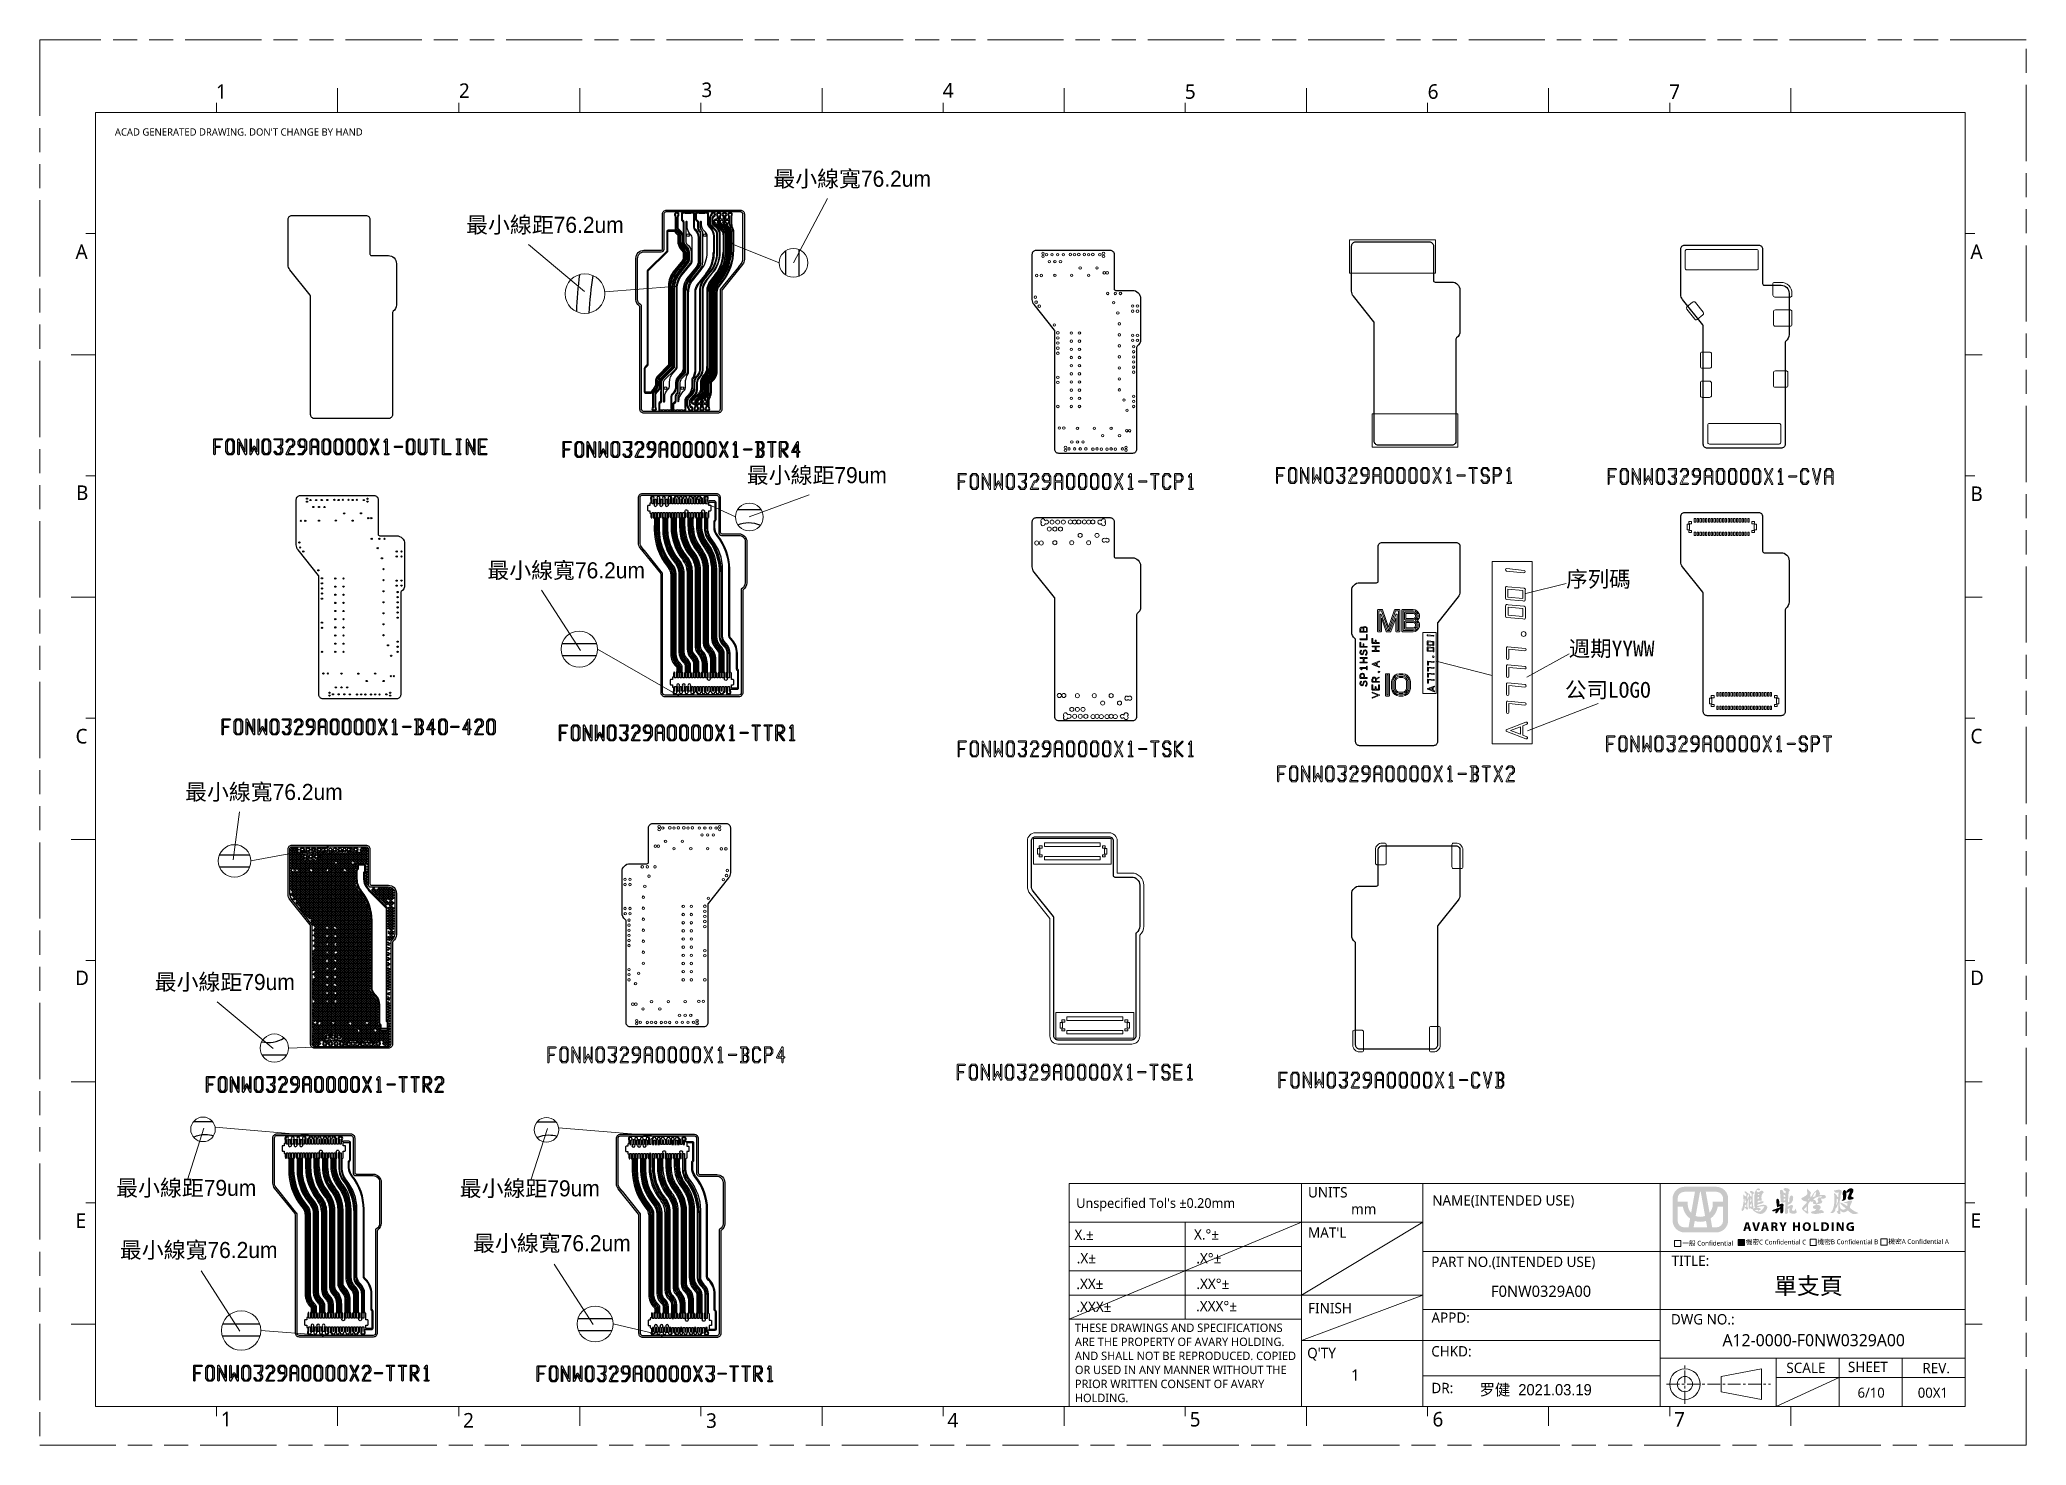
# Model space of a CAD drawing. Extents: x 1596 to 1844, y -134 to 41.
import ezdxf

# ---------------------------------------------------------------- set-up
doc = ezdxf.new("R2010")
doc.units = 0
doc.linetypes.add('CENTER', pattern=[50.8, 31.75, -6.35, 6.35, -6.35])
doc.linetypes.add('PHANTOM', pattern=[29.5, 9.5, -1.5, 3, -1.5, 3, -1.5, 9.5])
doc.layers.get('0').update_dxf_attribs({"lineweight": 5})
doc.layers.add('0PAPERF', color=2, linetype='PHANTOM', lineweight=5, plot=False)
for name, color, linetype, lineweight in [('DIM', 3, 'Continuous', 5), ('備註', 1, 'Continuous', 5), ('尺寸線', 3, 'Continuous', 5)]:
    doc.layers.add(name, color=color, linetype=linetype, lineweight=lineweight)
for name, color, linetype in [('gbr-dxf_layer0', 7, 'Continuous'), ('gbr-outline-dxf_layer0', 1, 'Continuous'), ('gbr-outline-dxf_layer1', 2, 'Continuous'), ('图层 1', 7, 'Continuous'), ('鵬鼎', 5, 'Continuous')]:
    doc.layers.add(name, color=color, linetype=linetype)
doc.styles.add('SIMPLEX', font='simplex.shx')
doc.styles.get("Standard").update_dxf_attribs({"font": 'txt.shx'})

msp = doc.modelspace()

# ---------------------------------------------------------------- texts
for s, insert, char_height, width, attachment_point in [('{\\fMicrosoft JhengHei|b0|i0|c136|p0;A}', (1837.12, 15.75), 1.8115, 3.4169, 1), ('{\\fMicrosoft JhengHei|b0|i0|c136|p0;B}', (1837.12, -14.42), 1.8115, 3.4169, 1), ('{\\fMicrosoft JhengHei|b0|i0|c136|p0;C}', (1837.12, -44.62), 1.8115, 3.4169, 1), ('{\\fMicrosoft JhengHei|b0|i0|c136|p0;D}', (1837.08, -74.73), 1.8115, 3.4169, 1), ('{\\fMicrosoft JhengHei|b0|i0|c136|p0;E}', (1837.13, -104.97), 1.8115, 3.4169, 1), ('{\\fMicrosoft JhengHei|b0|i0|c136|p18;\\C1;機密A Confidential A}', (1826.9, -108.2), 0.5898, 7.7033, 1), ('{\\fMicrosoft JhengHei|b0|i0|c136|p0;TITLE:}', (1799.86, -110.24), 1.2899, 6, 1), ('{\\fSimSun|b0|i0|c134|p18;\\M+586CE\\M+5D6A7\\M+5ED93}', (1816.92, -114.13), 2.0966, 82.5352, 5), ('{\\fMicrosoft JhengHei|b0|i0|c136|p0;DWG NO.:}', (1799.78, -117.54), 1.2899, 10.3163, 1), ('{\\fMicrosoft JhengHei|b0|i0|c136|p0;\\H1.244111x;SCALE} ', (1814.17, -123.59), 1.0368, 5.9971, 1), ('{\\fMicrosoft JhengHei|b0|i0|c136|p0;SHEET}', (1821.85, -123.48), 1.2899, 6.5684, 1), ('{\\fMicrosoft JhengHei|b0|i0|c136|p0;REV.}', (1831.13, -123.62), 1.2899, 6.5684, 1), ('{\\fMicrosoft JhengHei|b0|i0|c136|p0;6/10}', (1823.05, -126.71), 1.2442, 6.5684, 1), ('{\\fMicrosoft JhengHei|b0|i0|c136|p0;7}', (1800.17, -129.74), 1.8115, 1.1029, 1)]:
    msp.add_mtext(s, dxfattribs=dict(insert=insert, char_height=char_height, width=width, attachment_point=attachment_point))
at = {"lineweight": 0, "char_height": 1.9621, "attachment_point": 1, "style": 'SIMPLEX'}
for s, insert, width in [('{\\fSimSun|b0|i0|c134|p2;\\C1;\\M+5D0F2\\M+5C1D0\\M+5B461}', (1786.73, -24.98), 32.2401), ('{\\fSimSun|b0|i0|c134|p2;\\C1;\\M+5DF4C\\M+5C6DAYYWW}', (1787.04, -33.63), 11.7947), ('{\\fSimSun|b0|i0|c134|p2;\\C1;\\M+5B9AB\\M+5CBBELOGO}', (1786.58, -38.78), 13.5723)]:
    msp.add_mtext(s, dxfattribs=dict(at, insert=insert, width=width))
at = {"color": 0, "char_height": 1.2899, "attachment_point": 1}
for s, insert, width in [('{\\fMicrosoft JhengHei|b0|i0|c136|p0;UNITS}', (1754.54, -101.72), 6), ('{\\fMicrosoft JhengHei|b0|i0|c136|p0;X.%%P}', (1725.43, -107), 6), ('{\\fMicrosoft JhengHei|b0|i0|c136|p0;.X%%P}', (1725.72, -109.93), 2.1917), ('{\\fMicrosoft JhengHei|b0|i0|c136|p0;.XX%%P}', (1725.67, -113.14), 6), ('{\\fMicrosoft JhengHei|b0|i0|c136|p0;.XX%%D%%P}', (1740.63, -113.12), 6), ('{\\fMicrosoft JhengHei|b0|i0|c136|p0;.XXX%%P}', (1725.68, -115.98), 6), ('{\\fMicrosoft JhengHei|b0|i0|c136|p0;.XXX%%D%%P}', (1740.6, -115.9), 6), ('{\\fMicrosoft JhengHei|b0|i0|c136|p0;FINISH}', (1754.55, -116.14), 6), ("{\\fMicrosoft JhengHei|b0|i0|c136|p0;Q'TY}", (1754.44, -121.74), 4.4231)]:
    msp.add_mtext(s, dxfattribs=dict(at, insert=insert, width=width))
at = {"color": 2, "attachment_point": 1}
for s, insert, char_height, width in [('{\\fMicrosoft JhengHei|b0|i0|c136|p18;\\C1;一般 Confidential}', (1801.21, -108.41), 0.5898, 8.0902), ('{\\fMicrosoft JhengHei|b0|i0|c136|p18;\\C1;\\fMicrosoft JhengHei|b0|i0|c136|p18;機密C \\fMicrosoft JhengHei|b0|i0|c136|p18;Confidential C}', (1809.12, -108.27), 0.58985, 7.7033), ('{\\fMicrosoft JhengHei|b0|i0|c136|p18;\\C1;機密B Confidential B}', (1818.07, -108.24), 0.5898, 7.7033)]:
    msp.add_mtext(s, dxfattribs=dict(at, insert=insert, char_height=char_height, width=width))
at = {"color": 3, "insert": (1725.49, -118.72), "char_height": 1.04832, "width": 27.9319, "attachment_point": 1}
msp.add_mtext('{\\fMicrosoft JhengHei|b0|i0|c136|p0;THESE DRAWINGS AND SPECIFICATIONS ARE THE PROPERTY OF AVARY HOLDING. AND SHALL NOT BE REPRODUCED. COPIED OR USED IN ANY MANNER WITHOUT THE PRIOR WRITTEN CONSENT OF AVARY HOLDING.}', dxfattribs=at)
at = {"linetype": 'Continuous', "attachment_point": 1}
for s, insert, char_height, width in [('{\\fMicrosoft JhengHei|b0|i0|c136|p0;A12-0000-F0NW0329A00}', (1806.21, -120.03), 1.5096, 18.2034), ('{\\fPMingLiU|b0|i0|c136|p18;罗健  2021.03.19}', (1775.93, -126.26), 1.3978, 23.2902), ('{\\fMicrosoft JhengHei|b0|i0|c136|p0;\\C0;00X1}', (1830.55, -126.7), 1.258, 1.8022)]:
    msp.add_mtext(s, dxfattribs=dict(at, insert=insert, char_height=char_height, width=width))
at = {"layer": 'DIM', "color": 0, "char_height": 1.8115, "width": 1.1029, "attachment_point": 1}
for s, insert in [('{\\fMicrosoft JhengHei|b0|i0|c136|p0;1}', (1618.42, 35.7)), ('{\\fMicrosoft JhengHei|b0|i0|c136|p0;2}', (1648.7, 35.8)), ('{\\fMicrosoft JhengHei|b0|i0|c136|p0;3}', (1678.92, 35.91)), ('{\\fMicrosoft JhengHei|b0|i0|c136|p0;4}', (1709.01, 35.84)), ('{\\fMicrosoft JhengHei|b0|i0|c136|p0;5}', (1739.19, 35.69)), ('{\\fMicrosoft JhengHei|b0|i0|c136|p0;6}', (1769.46, 35.69)), ('{\\fMicrosoft JhengHei|b0|i0|c136|p0;7}', (1799.57, 35.67)), ('{\\fMicrosoft JhengHei|b0|i0|c136|p0;1}', (1619.02, -129.71)), ('{\\fMicrosoft JhengHei|b0|i0|c136|p0;2}', (1649.22, -129.86)), ('{\\fMicrosoft JhengHei|b0|i0|c136|p0;3}', (1679.5, -129.9)), ('{\\fMicrosoft JhengHei|b0|i0|c136|p0;4}', (1709.59, -129.85)), ('{\\fMicrosoft JhengHei|b0|i0|c136|p0;5}', (1739.79, -129.73)), ('{\\fMicrosoft JhengHei|b0|i0|c136|p0;6}', (1770.06, -129.73))]:
    msp.add_mtext(s, dxfattribs=dict(at, insert=insert))
at = {"layer": '備註', "color": 1, "linetype": 'Continuous', "char_height": 2, "attachment_point": 1}
for s, insert, width in [('{\\fPMingLiU|b0|i0|c136|p18;最小線寬76.2um}', (1687.9, 24.92), 55.6331), ('{\\fPMingLiU|b0|i0|c136|p18;最小線距76.2um}', (1649.6, 19.18), 44.7564), ('{\\fPMingLiU|b0|i0|c136|p18;最小線距79um}', (1684.59, -12.01), 44.7564), ('{\\fPMingLiU|b0|i0|c136|p18;最小線寬76.2um}', (1652.25, -23.87), 55.6331), ('{\\fPMingLiU|b0|i0|c136|p18;最小線寬76.2um}', (1614.57, -51.48), 55.6331), ('{\\fPMingLiU|b0|i0|c136|p18;最小線距79um}', (1610.78, -75.16), 44.7564), ('{\\fPMingLiU|b0|i0|c136|p18;最小線距79um}', (1605.98, -100.81), 44.7564), ('{\\fPMingLiU|b0|i0|c136|p18;最小線距79um}', (1648.8, -100.87), 44.7564), ('{\\fPMingLiU|b0|i0|c136|p18;最小線寬76.2um}', (1606.44, -108.55), 55.6331), ('{\\fPMingLiU|b0|i0|c136|p18;最小線寬76.2um}', (1650.47, -107.7), 55.6331)]:
    msp.add_mtext(s, dxfattribs=dict(at, insert=insert, width=width))
at = {"layer": '備註', "color": 0, "lineweight": 0, "ltscale": 2, "insert": (1725.65, -103.1), "char_height": 1.2077, "attachment_point": 1}
msp.add_mtext("{\\fMicrosoft JhengHei|b0|i0|c136|p0;Unspecified Tol's %%P0.20mm}", dxfattribs=at)
at = {"layer": '備註', "color": 0, "attachment_point": 1}
for s, insert, char_height, width in [('{\\fMicrosoft JhengHei|b0|i0|c136|p0;NAME(INTENDED USE)}', (1770.03, -102.72), 1.2899, 25.511), ('{\\fMicrosoft JhengHei|b0|i0|c136|p0;mm}', (1759.92, -103.8), 1.2899, 6), ('{\\fMicrosoft JhengHei|b0|i0|c136|p0;X.%%D%%P}', (1740.33, -106.97), 1.2899, 6), ("{\\fMicrosoft JhengHei|b0|i0|c136|p0;MAT'L}", (1754.54, -106.74), 1.2899, 6), ('{\\fMicrosoft JhengHei|b0|i0|c136|p0;.X%%D%%P}', (1740.62, -109.94), 1.2899, 6), ('{\\fMicrosoft JhengHei|b0|i0|c136|p0;PART NO.(INTENDED USE)}', (1769.91, -110.38), 1.2899, 26.1434), ('{\\fMicrosoft JhengHei|b0|i0|c136|p0;APPD:}', (1769.93, -117.33), 1.2899, 6), ('{\\fMicrosoft JhengHei|b0|i0|c136|p0;CHKD:}', (1769.91, -121.53), 1.2899, 6), ('{\\fMicrosoft JhengHei|b0|i0|c136|p0;1}', (1759.92, -124.43), 1.4113, 1.3973), ('{\\fMicrosoft JhengHei|b0|i0|c136|p0;DR:}', (1769.93, -126.1), 1.2899, 6)]:
    msp.add_mtext(s, dxfattribs=dict(at, insert=insert, char_height=char_height, width=width))
at = {"layer": '尺寸線', "linetype": 'Continuous', "insert": (1605.81, 30.2), "char_height": 0.9085, "width": 32.855, "attachment_point": 1}
msp.add_mtext("{\\fMicrosoft JhengHei|b0|i0|c136|p0;ACAD GENERATED DRAWING. DON'T CHANGE BY HAND}", dxfattribs=at)
at = {"layer": '鵬鼎', "color": 0, "char_height": 1.8115, "width": 3.4169, "attachment_point": 1}
for s, insert in [('{\\fMicrosoft JhengHei|b0|i0|c136|p0;A}', (1600.91, 15.74)), ('{\\fMicrosoft JhengHei|b0|i0|c136|p0;B}', (1600.97, -14.29)), ('{\\fMicrosoft JhengHei|b0|i0|c136|p0;C}', (1600.91, -44.63)), ('{\\fMicrosoft JhengHei|b0|i0|c136|p0;D}', (1600.86, -74.74)), ('{\\fMicrosoft JhengHei|b0|i0|c136|p0;E}', (1600.91, -104.98))]:
    msp.add_mtext(s, dxfattribs=dict(at, insert=insert))

# ---------------------------------------------------------------- blocks, each defined once
blk = doc.blocks.new('6')
at = {"layer": '图层 1', "true_color": 0xf50613}
h = blk.add_hatch(color=1, dxfattribs=at)
h.dxf.hatch_style = 2
edge = h.paths.add_edge_path()
edge.add_spline(control_points=[(-0.84, 7.1), (-0.84, 7.1), (0.89, -2.45), (0.89, -2.45), (0.31, -2.7), (-0.33, -2.83), (-1.01, -2.83), (-1.66, -2.83), (-2.28, -2.71), (-2.84, -2.48), (-2.84, -2.48), (-1.11, 7.1), (-1.11, 7.1), (-1.11, 7.1), (-0.84, 7.1), (-0.84, 7.1)], knot_values=[0, 0, 0, 0, 1, 1, 1, 2, 2, 2, 3, 3, 3, 4, 4, 4, 5, 5, 5, 5], degree=3, periodic=1)
edge = h.paths.add_edge_path()
edge.add_spline(control_points=[(5.31, 9.08), (5.31, 9.08), (-7.25, 9.08), (-7.25, 9.08), (-9.86, 9.08), (-11.98, 6.96), (-11.98, 4.35), (-11.98, 4.35), (-11.98, -4.27), (-11.98, -4.27), (-11.98, -6.88), (-9.86, -9), (-7.25, -9), (-7.25, -9), (5.31, -9), (5.31, -9), (7.91, -9), (10.04, -6.88), (10.04, -4.27), (10.04, -4.27), (10.04, 4.35), (10.04, 4.35), (10.04, 6.96), (7.91, 9.08), (5.31, 9.08)], knot_values=[0, 0, 0, 0, 0.352778, 0.352778, 0.352778, 0.705556, 0.705556, 0.705556, 1.058334, 1.058334, 1.058334, 1.411112, 1.411112, 1.411112, 1.76389, 1.76389, 1.76389, 2.116668, 2.116668, 2.116668, 2.469446, 2.469446, 2.469446, 2.822224, 2.822224, 2.822224, 2.822224], degree=3, periodic=0)
edge.add_line((5.31, 9.08), (5.31, 9.08))
edge = h.paths.add_edge_path()
edge.add_spline(control_points=[(8.06, 4.35), (8.06, 4.35), (8.06, 3.12), (8.06, 3.12), (8.06, 3.12), (3.96, 3.12), (3.96, 3.12), (3.96, 3.12), (3.96, 2.13), (3.96, 2.13), (3.96, 0.86), (3.47, -0.31), (2.68, -1.19), (2.68, -1.19), (1.17, 7.1), (1.17, 7.1), (1.17, 7.1), (5.31, 7.1), (5.31, 7.1), (6.82, 7.1), (8.06, 5.87), (8.06, 4.35)], knot_values=[0, 0, 0, 0, 0.352778, 0.352778, 0.352778, 0.705556, 0.705556, 0.705556, 1.058334, 1.058334, 1.058334, 1.411112, 1.411112, 1.411112, 1.76389, 1.76389, 1.76389, 2.116668, 2.116668, 2.116668, 2.469446, 2.469446, 2.469446, 2.469446], degree=3, periodic=0)
edge.add_line((8.06, 4.35), (8.06, 4.35))
edge = h.paths.add_edge_path()
edge.add_spline(control_points=[(-1.01, -4.81), (-0.22, -4.81), (0.54, -4.67), (1.25, -4.43), (1.25, -4.43), (1.72, -7.02), (1.72, -7.02), (1.72, -7.02), (-3.67, -7.02), (-3.67, -7.02), (-3.67, -7.02), (-3.2, -4.45), (-3.2, -4.45), (-2.51, -4.68), (-1.78, -4.81), (-1.01, -4.81)], knot_values=[0, 0, 0, 0, 0.352778, 0.352778, 0.352778, 0.705556, 0.705556, 0.705556, 1.058334, 1.058334, 1.058334, 1.411112, 1.411112, 1.411112, 1.76389, 1.76389, 1.76389, 1.76389], degree=3, periodic=0)
edge.add_line((-1.01, -4.81), (-1.01, -4.81))
edge = h.paths.add_edge_path()
edge.add_spline(control_points=[(-7.25, 7.1), (-7.25, 7.1), (-3.12, 7.1), (-3.12, 7.1), (-3.12, 7.1), (-4.63, -1.25), (-4.63, -1.25), (-5.46, -0.37), (-5.98, 0.82), (-5.98, 2.13), (-5.98, 2.13), (-5.98, 3.12), (-5.98, 3.12), (-5.98, 3.12), (-10, 3.12), (-10, 3.12), (-10, 3.12), (-10, 4.35), (-10, 4.35), (-10, 5.87), (-8.77, 7.1), (-7.25, 7.1)], knot_values=[0, 0, 0, 0, 0.352778, 0.352778, 0.352778, 0.705556, 0.705556, 0.705556, 1.058334, 1.058334, 1.058334, 1.411112, 1.411112, 1.411112, 1.76389, 1.76389, 1.76389, 2.116668, 2.116668, 2.116668, 2.469446, 2.469446, 2.469446, 2.469446], degree=3, periodic=0)
edge.add_line((-7.25, 7.1), (-7.25, 7.1))
edge = h.paths.add_edge_path()
edge.add_spline(control_points=[(-10, -4.27), (-10, -4.27), (-10, 1.14), (-10, 1.14), (-10, 1.14), (-7.89, 1.14), (-7.89, 1.14), (-7.61, -0.77), (-6.55, -2.44), (-5.04, -3.52), (-5.04, -3.52), (-5.68, -7.02), (-5.68, -7.02), (-5.68, -7.02), (-7.25, -7.02), (-7.25, -7.02), (-8.77, -7.02), (-10, -5.79), (-10, -4.27)], knot_values=[0, 0, 0, 0, 0.352778, 0.352778, 0.352778, 0.705556, 0.705556, 0.705556, 1.058334, 1.058334, 1.058334, 1.411112, 1.411112, 1.411112, 1.76389, 1.76389, 1.76389, 2.116668, 2.116668, 2.116668, 2.116668], degree=3, periodic=0)
edge.add_line((-10, -4.27), (-10, -4.27))
edge = h.paths.add_edge_path()
edge.add_spline(control_points=[(5.31, -7.02), (5.31, -7.02), (3.73, -7.02), (3.73, -7.02), (3.73, -7.02), (3.09, -3.47), (3.09, -3.47), (4.56, -2.39), (5.6, -0.75), (5.87, 1.14), (5.87, 1.14), (8.06, 1.14), (8.06, 1.14), (8.06, 1.14), (8.06, -4.27), (8.06, -4.27), (8.06, -5.79), (6.82, -7.02), (5.31, -7.02)], knot_values=[0, 0, 0, 0, 0.352778, 0.352778, 0.352778, 0.705556, 0.705556, 0.705556, 1.058334, 1.058334, 1.058334, 1.411112, 1.411112, 1.411112, 1.76389, 1.76389, 1.76389, 2.116668, 2.116668, 2.116668, 2.116668], degree=3, periodic=0)
edge.add_line((5.31, -7.02), (5.31, -7.02))
at = {"layer": '图层 1', "true_color": 0x000099}
h = blk.add_hatch(color=174, dxfattribs=at)
h.dxf.hatch_style = 2
edge = h.paths.add_edge_path()
edge.add_spline(control_points=[(21.7, 4.45), (21.7, 4.45), (21.7, 4.7), (21.7, 4.7), (21.7, 4.7), (21.7, 4.95), (21.7, 4.95), (21.7, 4.95), (21.7, 5.15), (21.7, 5.15), (21.73, 5.12), (21.77, 5.09), (21.81, 5.06), (21.86, 5.03), (21.91, 5.01), (21.97, 5.01), (22.03, 4.98), (22.09, 4.97), (22.13, 4.97), (22.13, 4.97), (22.24, 4.97), (22.24, 4.97), (22.24, 4.97), (22.24, 4.88), (22.24, 4.88), (22.24, 4.88), (22.24, 4.74), (22.24, 4.74), (22.24, 4.74), (22.24, 4.61), (22.24, 4.61), (22.24, 4.61), (22.24, 4.52), (22.24, 4.52), (22.24, 4.52), (22.2, 4.52), (22.2, 4.52), (22.14, 4.49), (22.08, 4.44), (22.02, 4.38), (21.93, 4.35), (21.82, 4.31), (21.7, 4.25), (21.7, 4.25), (21.7, 4.45), (21.7, 4.45)], knot_values=[0, 0, 0, 0, 1, 1, 1, 2, 2, 2, 3, 3, 3, 4, 4, 4, 5, 5, 5, 6, 6, 6, 7, 7, 7, 8, 8, 8, 9, 9, 9, 10, 10, 10, 11, 11, 11, 12, 12, 12, 13, 13, 13, 14, 14, 14, 15, 15, 15, 15], degree=3, periodic=1)
edge = h.paths.add_edge_path()
edge.add_spline(control_points=[(16.6, 4.04), (16.6, 4.21), (16.61, 4.34), (16.64, 4.43), (16.67, 4.46), (16.72, 4.44), (16.78, 4.38), (16.81, 4.35), (16.84, 4.28), (16.87, 4.16), (16.87, 4.16), (16.87, 3.88), (16.87, 3.88), (16.84, 3.82), (16.82, 3.78), (16.82, 3.75), (16.82, 3.63), (16.81, 3.52), (16.8, 3.43), (16.78, 3.34), (16.81, 3.32), (16.87, 3.36), (16.93, 3.41), (16.99, 3.46), (17.05, 3.52), (17.11, 3.58), (17.17, 3.63), (17.23, 3.66), (17.23, 3.66), (17.23, 3.59), (17.23, 3.59), (17.23, 3.59), (17.23, 3.5), (17.23, 3.5), (17.23, 3.5), (17.23, 3.39), (17.23, 3.39), (17.23, 3.39), (17.23, 3.3), (17.23, 3.3), (17.17, 3.27), (17.12, 3.22), (17.09, 3.16), (17.06, 3.07), (17.03, 2.97), (16.98, 2.85), (16.93, 2.72), (16.88, 2.63), (16.82, 2.57), (16.79, 2.48), (16.76, 2.42), (16.73, 2.39), (16.7, 2.48), (16.67, 2.61), (16.64, 2.78), (16.61, 2.94), (16.6, 3.15), (16.6, 3.41), (16.6, 3.41), (16.6, 4.04), (16.6, 4.04)], knot_values=[0, 0, 0, 0, 1, 1, 1, 2, 2, 2, 3, 3, 3, 4, 4, 4, 5, 5, 5, 6, 6, 6, 7, 7, 7, 8, 8, 8, 9, 9, 9, 10, 10, 10, 11, 11, 11, 12, 12, 12, 13, 13, 13, 14, 14, 14, 15, 15, 15, 16, 16, 16, 17, 17, 17, 18, 18, 18, 19, 19, 19, 20, 20, 20, 20], degree=3, periodic=1)
edge = h.paths.add_edge_path()
edge.add_spline(control_points=[(18.72, 4.06), (18.72, 4.34), (18.74, 4.49), (18.79, 4.52), (18.83, 4.55), (18.88, 4.49), (18.95, 4.34), (18.91, 4.19), (18.88, 4.04), (18.85, 3.91), (18.82, 3.77), (18.84, 3.7), (18.9, 3.7), (18.93, 3.73), (18.99, 3.79), (19.08, 3.88), (19.17, 3.97), (19.25, 4.05), (19.31, 4.11), (19.31, 4.11), (19.31, 4.06), (19.31, 4.06), (19.31, 4.06), (19.35, 4.02), (19.35, 4.02), (19.35, 4.02), (19.35, 3.97), (19.35, 3.97), (19.35, 3.97), (19.4, 3.93), (19.4, 3.93), (19.37, 3.9), (19.33, 3.84), (19.28, 3.75), (19.24, 3.66), (19.17, 3.55), (19.08, 3.43), (18.99, 3.31), (18.92, 3.22), (18.88, 3.16), (18.83, 3.1), (18.78, 3.07), (18.72, 3.07), (18.72, 3.07), (18.72, 4.06), (18.72, 4.06)], knot_values=[0, 0, 0, 0, 1, 1, 1, 2, 2, 2, 3, 3, 3, 4, 4, 4, 5, 5, 5, 6, 6, 6, 7, 7, 7, 8, 8, 8, 9, 9, 9, 10, 10, 10, 11, 11, 11, 12, 12, 12, 13, 13, 13, 14, 14, 14, 15, 15, 15, 15], degree=3, periodic=1)
edge = h.paths.add_edge_path()
edge.add_spline(control_points=[(25.27, 1.54), (25.12, 1.71), (24.91, 1.84), (24.64, 1.9), (24.34, 1.96), (24.07, 1.97), (23.83, 1.94), (23.58, 1.91), (23.37, 1.88), (23.19, 1.85), (22.76, 1.72), (22.15, 1.58), (22.15, 1.58), (22.12, 1.58), (22.09, 1.57), (22.04, 1.56), (22, 1.54), (21.94, 1.53), (21.88, 1.51), (21.82, 1.5), (21.77, 1.48), (21.72, 1.47), (21.68, 1.45), (21.64, 1.43), (21.61, 1.4), (21.61, 1.4), (21.61, 1.56), (21.61, 1.56), (21.61, 1.56), (21.61, 1.76), (21.61, 1.76), (21.64, 1.82), (21.66, 1.88), (21.68, 1.94), (21.69, 2), (21.7, 2.06), (21.7, 2.12), (21.7, 2.12), (21.79, 2.12), (21.79, 2.12), (21.82, 2.12), (21.87, 2.13), (21.93, 2.14), (21.99, 2.16), (22.04, 2.17), (22.09, 2.17), (22.11, 2.17), (22.12, 2.17), (22.14, 2.18), (22.14, 2.18), (22.15, 2.21), (22.15, 2.21), (22.15, 2.21), (22.53, 2.26), (22.68, 2.29), (22.84, 2.32), (23.19, 2.39), (23.19, 2.39), (23.37, 2.45), (23.56, 2.54), (23.76, 2.66), (23.95, 2.79), (24.07, 2.92), (24.1, 3.07), (24.16, 3.19), (24.08, 3.28), (23.87, 3.34), (23.71, 3.36), (23.53, 3.37), (23.35, 3.38), (23.14, 3.36), (22.94, 3.21), (22.75, 3.14), (22.55, 3.06), (22.15, 2.89), (22.15, 2.89), (22.09, 2.89), (22.03, 2.88), (21.97, 2.85), (21.91, 2.81), (21.86, 2.79), (21.81, 2.75), (21.77, 2.72), (21.73, 2.71), (21.7, 2.71), (21.7, 2.71), (21.7, 2.87), (21.7, 2.87), (21.7, 2.87), (21.7, 3.09), (21.7, 3.09), (21.7, 3.09), (21.7, 3.34), (21.7, 3.34), (21.7, 3.34), (21.7, 3.48), (21.7, 3.48), (21.7, 3.48), (22.36, 3.6), (22.6, 3.61), (22.84, 3.62), (22.93, 3.53), (23.04, 3.53), (23.15, 3.53), (23.26, 3.61), (23.26, 3.61), (23.28, 3.73), (23.3, 3.88), (23.33, 4.04), (23.36, 4.21), (23.36, 4.34), (23.33, 4.43), (23.3, 4.49), (23.25, 4.52), (23.19, 4.52), (23.19, 4.64), (23.21, 4.8), (23.24, 5.01), (23.24, 5.22), (23.28, 5.47), (23.37, 5.76), (23.46, 6.05), (23.57, 6.27), (23.69, 6.44), (23.81, 6.6), (23.92, 6.7), (24.01, 6.73), (24.07, 6.76), (24.1, 6.84), (24.1, 6.96), (24.07, 7.08), (23.96, 7.21), (23.78, 7.36), (23.6, 7.51), (23.42, 7.57), (23.24, 7.54), (23.06, 7.51), (22.92, 7.44), (22.83, 7.32), (22.8, 7.29), (22.76, 7.26), (22.7, 7.23), (22.61, 7.2), (22.5, 7.14), (22.38, 7.05), (22.23, 6.99), (22.12, 6.94), (22.06, 6.89), (22, 6.84), (21.97, 6.81), (21.97, 6.78), (21.97, 6.81), (21.93, 6.84), (21.84, 6.89), (21.75, 6.94), (21.63, 7.02), (21.48, 7.14), (21.32, 7.26), (21.25, 7.37), (21.25, 7.48), (21.25, 7.58), (21.3, 7.66), (21.39, 7.73), (21.45, 7.75), (21.52, 7.77), (21.61, 7.77), (21.67, 7.77), (21.77, 7.75), (21.91, 7.73), (22.04, 7.69), (22.16, 7.68), (22.27, 7.68), (22.37, 7.68), (22.47, 7.69), (22.56, 7.73), (22.65, 7.82), (22.7, 7.92), (22.7, 8.04), (22.7, 8.16), (22.59, 8.27), (22.38, 8.36), (22.2, 8.42), (22.02, 8.43), (21.84, 8.4), (21.66, 8.37), (21.54, 8.31), (21.48, 8.22), (21.3, 8.04), (21.12, 7.83), (20.96, 7.59), (20.79, 7.35), (20.67, 7.07), (20.59, 6.75), (20.52, 6.44), (20.48, 6.13), (20.48, 5.83), (20.48, 5.83), (20.48, 4.97), (20.48, 4.97), (20.48, 4.88), (20.47, 4.65), (20.44, 4.29), (20.41, 3.93), (20.39, 3.43), (20.39, 2.8), (20.36, 2.2), (20.39, 1.73), (20.48, 1.4), (20.54, 1.08), (20.63, 0.88), (20.74, 0.82), (20.81, 0.78), (20.86, 0.76), (20.86, 0.76), (20.62, 0.74), (20.13, 0.41), (20.13, 0.41), (20.13, 0.41), (20.08, 0.57), (20.08, 0.63), (20.04, 0.78), (20, 1.11), (19.94, 1.6), (19.88, 2.1), (19.82, 2.75), (19.76, 3.57), (19.7, 4.38), (19.68, 5), (19.71, 5.42), (19.74, 5.84), (19.8, 6.1), (19.89, 6.19), (20.13, 6.28), (20.26, 6.44), (20.26, 6.66), (20.26, 6.89), (20.08, 7.08), (19.74, 7.25), (19.39, 7.42), (19.12, 7.47), (18.92, 7.41), (18.73, 7.35), (18.64, 7.23), (18.67, 7.05), (18.7, 7.02), (18.73, 6.97), (18.74, 6.91), (18.76, 6.85), (18.81, 6.79), (18.9, 6.73), (18.96, 6.64), (19.02, 6.58), (19.08, 6.55), (19.17, 6.49), (19.25, 6.44), (19.31, 6.42), (19.31, 6.35), (19.31, 6.27), (19.33, 6.17), (19.34, 6.06), (19.35, 5.93), (19.35, 5.78), (19.35, 5.63), (19.36, 5.5), (19.37, 5.4), (19.39, 5.29), (19.4, 5.21), (19.4, 5.15), (19.31, 5.18), (19.22, 5.21), (19.13, 5.24), (19.13, 5.24), (18.85, 5.24), (18.85, 5.24), (18.82, 5.3), (18.8, 5.37), (18.79, 5.44), (18.77, 5.52), (18.76, 5.62), (18.74, 5.74), (18.73, 5.86), (18.7, 5.96), (18.65, 6.05), (18.61, 6.14), (18.57, 6.23), (18.54, 6.33), (18.51, 6.35), (18.49, 6.37), (18.47, 6.37), (18.46, 6.37), (18.43, 6.33), (18.4, 6.23), (18.37, 6.14), (18.36, 6.02), (18.36, 5.87), (18.36, 5.87), (18.36, 5.51), (18.36, 5.51), (18.24, 5.3), (18.13, 5.09), (18.04, 4.88), (17.92, 4.67), (17.8, 4.44), (17.68, 4.2), (17.68, 4.26), (17.67, 4.34), (17.66, 4.45), (17.64, 4.55), (17.63, 4.67), (17.63, 4.81), (17.63, 4.95), (17.63, 5.06), (17.61, 5.15), (17.6, 5.24), (17.59, 5.33), (17.59, 5.42), (17.68, 5.48), (17.79, 5.57), (17.91, 5.69), (18.03, 5.81), (18.12, 5.95), (18.18, 6.1), (18.24, 6.25), (18.21, 6.37), (18.09, 6.46), (17.97, 6.55), (17.83, 6.63), (17.68, 6.69), (17.44, 6.93), (17.2, 7.1), (16.96, 7.21), (16.72, 7.31), (16.58, 7.28), (16.55, 7.12), (16.52, 6.95), (16.58, 6.78), (16.73, 6.6), (16.88, 6.42), (17.05, 6.31), (17.23, 6.28), (17.23, 6.28), (17.23, 6.05), (17.23, 6.05), (17.23, 6.05), (17.23, 5.74), (17.23, 5.74), (17.23, 5.74), (17.23, 5.42), (17.23, 5.42), (17.23, 5.42), (17.23, 5.26), (17.23, 5.26), (17.23, 5.25), (17.21, 5.25), (17.16, 5.29), (17.12, 5.31), (17.05, 5.34), (16.96, 5.35), (16.87, 5.37), (16.76, 5.39), (16.64, 5.42), (16.61, 5.45), (16.58, 5.5), (16.55, 5.56), (16.52, 5.59), (16.49, 5.63), (16.46, 5.69), (16.4, 5.75), (16.35, 5.81), (16.32, 5.87), (16.29, 5.9), (16.26, 5.93), (16.23, 5.96), (16.14, 5.99), (16.08, 5.95), (16.05, 5.83), (16.02, 5.68), (16.02, 5.44), (16.05, 5.1), (16.08, 4.77), (16.11, 4.41), (16.14, 4.02), (16.14, 4.02), (16.14, 3.25), (16.14, 3.25), (16.11, 2.95), (16.07, 2.59), (16.01, 2.17), (15.92, 1.75), (15.84, 1.38), (15.78, 1.08), (15.69, 0.78), (15.63, 0.56), (15.6, 0.4), (15.57, 0.4), (15.55, 0.42), (15.53, 0.45), (15.52, 0.48), (15.5, 0.51), (15.47, 0.54), (15.44, 0.48), (15.42, 0.43), (15.42, 0.4), (15.36, 0.13), (15.35, -0.09), (15.38, -0.27), (15.41, -0.48), (15.51, -0.56), (15.69, -0.5), (15.87, -0.44), (16.04, -0.3), (16.19, -0.09), (16.31, 0.12), (16.4, 0.3), (16.46, 0.45), (16.46, 0.45), (16.46, 0.54), (16.46, 0.54), (16.46, 0.57), (16.48, 0.63), (16.51, 0.72), (16.51, 0.78), (16.51, 0.84), (16.53, 0.9), (16.54, 0.96), (16.55, 1.02), (16.55, 1.08), (16.58, 1.02), (16.64, 0.92), (16.73, 0.79), (16.82, 0.65), (16.94, 0.5), (17.09, 0.34), (17.24, 0.17), (17.38, 0.07), (17.5, 0.04), (17.62, 0.01), (17.71, 0.04), (17.77, 0.13), (17.8, 0.13), (17.83, 0.16), (17.86, 0.22), (17.86, 0.22), (17.86, 0.4), (17.86, 0.4), (17.89, 0.47), (17.89, 0.54), (17.86, 0.63), (17.83, 0.69), (17.8, 0.75), (17.77, 0.81), (17.71, 0.93), (17.66, 1.16), (17.63, 1.49), (17.6, 1.79), (17.63, 2.2), (17.7, 2.71), (17.78, 3.22), (17.88, 3.64), (18, 3.97), (18.09, 4.28), (18.18, 4.49), (18.27, 4.61), (18.24, 4.49), (18.22, 4.35), (18.22, 4.2), (18.22, 4.2), (18.22, 3.7), (18.22, 3.7), (18.22, 3.7), (18.22, 3.21), (18.22, 3.21), (18.22, 3.06), (18.22, 2.88), (18.2, 2.66), (18.18, 2.45), (18.18, 2.21), (18.18, 1.92), (18.18, 1.92), (18.18, 1.17), (18.18, 1.17), (18.18, 0.96), (18.18, 0.79), (18.2, 0.65), (18.22, 0.52), (18.25, 0.4), (18.31, 0.31), (18.37, 0.22), (18.43, 0.21), (18.49, 0.27), (18.55, 0.3), (18.58, 0.38), (18.58, 0.5), (18.58, 0.62), (18.57, 0.72), (18.54, 0.81), (18.63, 0.78), (18.72, 0.72), (18.81, 0.63), (18.9, 0.54), (19.02, 0.45), (19.17, 0.36), (19.29, 0.27), (19.41, 0.21), (19.53, 0.18), (19.65, 0.15), (19.77, 0.13), (19.89, 0.13), (19.83, 0.01), (19.82, -0.09), (19.85, -0.18), (19.9, -0.29), (20.01, -0.39), (20.18, -0.5), (20.18, -0.5), (20.18, -0.5), (20.19, -0.5), (20.41, -0.67), (20.77, -0.88), (20.91, -1), (20.94, -1.02), (20.98, -1.04), (21.02, -1.07), (21.02, -1.08), (21.02, -1.08), (21.02, -1.09), (21.08, -1.12), (21.16, -1.16), (21.25, -1.22), (21.34, -1.25), (21.45, -1.3), (21.57, -1.36), (21.9, -1.51), (22.29, -1.61), (22.74, -1.67), (23.19, -1.7), (23.66, -1.57), (24.14, -1.27), (24.59, -0.94), (24.93, -0.56), (25.16, -0.14), (25.38, 0.29), (25.53, 0.66), (25.59, 0.99), (25.53, 1.17), (25.42, 1.35), (25.27, 1.54)], knot_values=[0, 0, 0, 0, 0.352778, 0.352778, 0.352778, 0.705556, 0.705556, 0.705556, 1.058334, 1.058334, 1.058334, 1.411112, 1.411112, 1.411112, 1.76389, 1.76389, 1.76389, 2.116668, 2.116668, 2.116668, 2.469446, 2.469446, 2.469446, 2.822224, 2.822224, 2.822224, 3.175002, 3.175002, 3.175002, 3.52778, 3.52778, 3.52778, 3.880558, 3.880558, 3.880558, 4.233336, 4.233336, 4.233336, 4.586114, 4.586114, 4.586114, 4.938892, 4.938892, 4.938892, 5.29167, 5.29167, 5.29167, 5.644448, 5.644448, 5.644448, 5.997226, 5.997226, 5.997226, 6.350004, 6.350004, 6.350004, 6.702782, 6.702782, 6.702782, 7.05556, 7.05556, 7.05556, 7.408338, 7.408338, 7.408338, 7.761116, 7.761116, 7.761116, 8.113894, 8.113894, 8.113894, 8.466672, 8.466672, 8.466672, 8.81945, 8.81945, 8.81945, 9.172228, 9.172228, 9.172228, 9.525006, 9.525006, 9.525006, 9.877784, 9.877784, 9.877784, 10.230562, 10.230562, 10.230562, 10.58334, 10.58334, 10.58334, 10.936118, 10.936118, 10.936118, 11.288896, 11.288896, 11.288896, 11.641674, 11.641674, 11.641674, 11.994452, 11.994452, 11.994452, 12.34723, 12.34723, 12.34723, 12.700008, 12.700008, 12.700008, 13.052786, 13.052786, 13.052786, 13.405564, 13.405564, 13.405564, 13.758342, 13.758342, 13.758342, 14.11112, 14.11112, 14.11112, 14.463898, 14.463898, 14.463898, 14.816676, 14.816676, 14.816676, 15.169454, 15.169454, 15.169454, 15.522232, 15.522232, 15.522232, 15.87501, 15.87501, 15.87501, 16.227788, 16.227788, 16.227788, 16.580566, 16.580566, 16.580566, 16.933344, 16.933344, 16.933344, 17.286123, 17.286123, 17.286123, 17.638901, 17.638901, 17.638901, 17.991679, 17.991679, 17.991679, 18.344457, 18.344457, 18.344457, 18.697235, 18.697235, 18.697235, 19.050013, 19.050013, 19.050013, 19.402791, 19.402791, 19.402791, 19.755569, 19.755569, 19.755569, 20.108347, 20.108347, 20.108347, 20.461125, 20.461125, 20.461125, 20.813903, 20.813903, 20.813903, 21.166681, 21.166681, 21.166681, 21.519459, 21.519459, 21.519459, 21.872237, 21.872237, 21.872237, 22.225015, 22.225015, 22.225015, 22.577793, 22.577793, 22.577793, 22.930571, 22.930571, 22.930571, 23.283349, 23.283349, 23.283349, 23.636127, 23.636127, 23.636127, 23.988905, 23.988905, 23.988905, 24.341683, 24.341683, 24.341683, 24.694461, 24.694461, 24.694461, 25.047239, 25.047239, 25.047239, 25.400017, 25.400017, 25.400017, 25.752795, 25.752795, 25.752795, 26.105573, 26.105573, 26.105573, 26.458351, 26.458351, 26.458351, 26.811129, 26.811129, 26.811129, 27.163907, 27.163907, 27.163907, 27.516685, 27.516685, 27.516685, 27.869463, 27.869463, 27.869463, 28.222241, 28.222241, 28.222241, 28.575019, 28.575019, 28.575019, 28.927797, 28.927797, 28.927797, 29.280575, 29.280575, 29.280575, 29.633353, 29.633353, 29.633353, 29.986131, 29.986131, 29.986131, 30.338909, 30.338909, 30.338909, 30.691687, 30.691687, 30.691687, 31.044465, 31.044465, 31.044465, 31.397243, 31.397243, 31.397243, 31.750021, 31.750021, 31.750021, 32.102799, 32.102799, 32.102799, 32.455577, 32.455577, 32.455577, 32.808355, 32.808355, 32.808355, 33.161133, 33.161133, 33.161133, 33.513911, 33.513911, 33.513911, 33.866689, 33.866689, 33.866689, 34.219467, 34.219467, 34.219467, 34.572245, 34.572245, 34.572245, 34.925023, 34.925023, 34.925023, 35.277801, 35.277801, 35.277801, 35.630579, 35.630579, 35.630579, 35.983357, 35.983357, 35.983357, 36.336135, 36.336135, 36.336135, 36.688913, 36.688913, 36.688913, 37.041691, 37.041691, 37.041691, 37.394469, 37.394469, 37.394469, 37.747247, 37.747247, 37.747247, 38.100025, 38.100025, 38.100025, 38.452803, 38.452803, 38.452803, 38.805581, 38.805581, 38.805581, 39.158359, 39.158359, 39.158359, 39.511137, 39.511137, 39.511137, 39.863915, 39.863915, 39.863915, 40.216693, 40.216693, 40.216693, 40.569471, 40.569471, 40.569471, 40.922249, 40.922249, 40.922249, 41.275027, 41.275027, 41.275027, 41.627805, 41.627805, 41.627805, 41.980583, 41.980583, 41.980583, 42.333361, 42.333361, 42.333361, 42.686139, 42.686139, 42.686139, 43.038917, 43.038917, 43.038917, 43.391695, 43.391695, 43.391695, 43.744473, 43.744473, 43.744473, 44.097251, 44.097251, 44.097251, 44.450029, 44.450029, 44.450029, 44.802807, 44.802807, 44.802807, 45.155585, 45.155585, 45.155585, 45.508363, 45.508363, 45.508363, 45.861141, 45.861141, 45.861141, 46.213919, 46.213919, 46.213919, 46.566697, 46.566697, 46.566697, 46.919475, 46.919475, 46.919475, 47.272253, 47.272253, 47.272253, 47.625031, 47.625031, 47.625031, 47.977809, 47.977809, 47.977809, 48.330587, 48.330587, 48.330587, 48.683365, 48.683365, 48.683365, 49.036143, 49.036143, 49.036143, 49.388921, 49.388921, 49.388921, 49.741699, 49.741699, 49.741699, 50.094477, 50.094477, 50.094477, 50.447255, 50.447255, 50.447255, 50.800033, 50.800033, 50.800033, 51.152812, 51.152812, 51.152812, 51.50559, 51.50559, 51.50559, 51.858368, 51.858368, 51.858368, 52.211146, 52.211146, 52.211146, 52.563924, 52.563924, 52.563924, 52.916702, 52.916702, 52.916702, 53.26948, 53.26948, 53.26948, 53.622258, 53.622258, 53.622258, 53.975036, 53.975036, 53.975036, 54.327814, 54.327814, 54.327814, 54.680592, 54.680592, 54.680592, 55.03337, 55.03337, 55.03337, 55.386148, 55.386148, 55.386148, 55.738926, 55.738926, 55.738926, 56.091704, 56.091704, 56.091704, 56.444482, 56.444482, 56.444482, 56.79726, 56.79726, 56.79726, 57.150038, 57.150038, 57.150038, 57.502816, 57.502816, 57.502816, 57.855594, 57.855594, 57.855594, 58.208372, 58.208372, 58.208372, 58.56115, 58.56115, 58.56115, 58.913928, 58.913928, 58.913928, 59.266706, 59.266706, 59.266706, 59.619484, 59.619484, 59.619484, 59.972262, 59.972262, 59.972262, 60.32504, 60.32504, 60.32504, 60.677818, 60.677818, 60.677818, 61.030596, 61.030596, 61.030596, 61.383374, 61.383374, 61.383374, 61.736152, 61.736152, 61.736152, 62.08893, 62.08893, 62.08893, 62.441708, 62.441708, 62.441708, 62.794486, 62.794486, 62.794486, 63.147264, 63.147264, 63.147264, 63.500042, 63.500042, 63.500042, 63.85282, 63.85282, 63.85282, 64.205598, 64.205598, 64.205598, 64.205598], degree=3, periodic=0)
edge.add_line((25.27, 1.54), (25.27, 1.54))
edge = h.paths.add_edge_path()
edge.add_spline(control_points=[(21.84, 6.01), (21.87, 6.07), (21.93, 6.11), (22.02, 6.14), (22.11, 6.17), (22.19, 6.19), (22.27, 6.19), (22.27, 6.19), (22.47, 6.19), (22.47, 6.19), (22.44, 6.16), (22.42, 6.13), (22.42, 6.1), (22.39, 6.07), (22.36, 6.04), (22.33, 6.01), (22.33, 5.95), (22.32, 5.92), (22.29, 5.92), (22.29, 5.89), (22.27, 5.86), (22.24, 5.83), (22.24, 5.83), (22.15, 5.83), (22.15, 5.83), (22.15, 5.83), (22.02, 5.83), (22.02, 5.83), (22.02, 5.83), (21.88, 5.83), (21.88, 5.83), (21.88, 5.83), (21.79, 5.83), (21.79, 5.83), (21.79, 5.89), (21.81, 5.95), (21.84, 6.01)], knot_values=[0, 0, 0, 0, 0.352778, 0.352778, 0.352778, 0.705556, 0.705556, 0.705556, 1.058334, 1.058334, 1.058334, 1.411112, 1.411112, 1.411112, 1.76389, 1.76389, 1.76389, 2.116668, 2.116668, 2.116668, 2.469446, 2.469446, 2.469446, 2.822224, 2.822224, 2.822224, 3.175002, 3.175002, 3.175002, 3.52778, 3.52778, 3.52778, 3.880558, 3.880558, 3.880558, 4.233336, 4.233336, 4.233336, 4.233336], degree=3, periodic=0)
edge.add_line((21.84, 6.01), (21.84, 6.01))
edge = h.paths.add_edge_path()
edge.add_spline(control_points=[(17.3, 1.92), (17.28, 1.84), (17.27, 1.76), (17.25, 1.67), (17.24, 1.58), (17.23, 1.5), (17.23, 1.42), (17.23, 1.42), (17.23, 1.22), (17.23, 1.22), (17.23, 1.16), (17.21, 1.11), (17.18, 1.08), (17.15, 1.02), (17.09, 1.01), (17, 1.04), (16.91, 1.07), (16.84, 1.11), (16.78, 1.17), (16.69, 1.2), (16.64, 1.23), (16.64, 1.24), (16.64, 1.24), (16.64, 1.35), (16.64, 1.35), (16.64, 1.35), (16.64, 1.49), (16.64, 1.49), (16.64, 1.49), (16.64, 1.67), (16.64, 1.67), (16.64, 1.67), (16.64, 1.76), (16.64, 1.76), (16.7, 1.73), (16.75, 1.73), (16.78, 1.76), (16.84, 1.76), (16.9, 1.79), (16.96, 1.85), (17.02, 1.91), (17.08, 1.96), (17.14, 2.01), (17.2, 2.05), (17.26, 2.09), (17.32, 2.12), (17.32, 2.06), (17.31, 1.99), (17.3, 1.92)], knot_values=[0, 0, 0, 0, 0.352778, 0.352778, 0.352778, 0.705556, 0.705556, 0.705556, 1.058334, 1.058334, 1.058334, 1.411112, 1.411112, 1.411112, 1.76389, 1.76389, 1.76389, 2.116668, 2.116668, 2.116668, 2.469446, 2.469446, 2.469446, 2.822224, 2.822224, 2.822224, 3.175002, 3.175002, 3.175002, 3.52778, 3.52778, 3.52778, 3.880558, 3.880558, 3.880558, 4.233336, 4.233336, 4.233336, 4.586114, 4.586114, 4.586114, 4.938892, 4.938892, 4.938892, 5.29167, 5.29167, 5.29167, 5.644448, 5.644448, 5.644448, 5.644448], degree=3, periodic=0)
edge.add_line((17.3, 1.92), (17.3, 1.92))
edge = h.paths.add_edge_path()
edge.add_spline(control_points=[(19.42, 1.63), (19.4, 1.51), (19.4, 1.4), (19.4, 1.31), (19.4, 1.25), (19.37, 1.2), (19.31, 1.17), (19.28, 1.11), (19.22, 1.1), (19.13, 1.13), (19.04, 1.13), (18.96, 1.16), (18.9, 1.22), (18.81, 1.25), (18.76, 1.29), (18.74, 1.33), (18.73, 1.38), (18.72, 1.42), (18.72, 1.47), (18.72, 1.47), (18.72, 1.67), (18.72, 1.67), (18.72, 1.67), (18.72, 1.87), (18.72, 1.87), (18.72, 1.87), (18.72, 2.03), (18.72, 2.03), (18.81, 2.03), (18.9, 2.05), (18.99, 2.08), (19.05, 2.14), (19.11, 2.21), (19.17, 2.3), (19.2, 2.39), (19.24, 2.48), (19.28, 2.57), (19.33, 2.66), (19.37, 2.74), (19.4, 2.8), (19.4, 2.8), (19.4, 2.48), (19.4, 2.48), (19.4, 2.36), (19.4, 2.22), (19.42, 2.05), (19.43, 1.89), (19.43, 1.75), (19.42, 1.63)], knot_values=[0, 0, 0, 0, 0.352778, 0.352778, 0.352778, 0.705556, 0.705556, 0.705556, 1.058334, 1.058334, 1.058334, 1.411112, 1.411112, 1.411112, 1.76389, 1.76389, 1.76389, 2.116668, 2.116668, 2.116668, 2.469446, 2.469446, 2.469446, 2.822224, 2.822224, 2.822224, 3.175002, 3.175002, 3.175002, 3.52778, 3.52778, 3.52778, 3.880558, 3.880558, 3.880558, 4.233336, 4.233336, 4.233336, 4.586114, 4.586114, 4.586114, 4.938892, 4.938892, 4.938892, 5.29167, 5.29167, 5.29167, 5.644448, 5.644448, 5.644448, 5.644448], degree=3, periodic=0)
edge.add_line((19.42, 1.63), (19.42, 1.63))
edge = h.paths.add_edge_path()
edge.add_spline(control_points=[(24.14, 0.81), (24.05, 0.63), (23.92, 0.44), (23.76, 0.25), (23.59, 0.05), (23.43, -0.12), (23.28, -0.25), (23.13, -0.38), (23.01, -0.5), (22.92, -0.59), (22.83, -0.65), (22.7, -0.69), (22.52, -0.72), (22.33, -0.75), (22.11, -0.74), (21.84, -0.68), (21.57, -0.62), (21.34, -0.57), (21.16, -0.54), (20.98, -0.48), (20.84, -0.44), (20.75, -0.41), (20.72, -0.38), (20.72, -0.34), (20.75, -0.29), (20.78, -0.25), (20.84, -0.21), (20.93, -0.18), (21.02, -0.15), (21.1, -0.12), (21.16, -0.09), (21.18, -0.09), (21.19, -0.09), (21.2, -0.09), (21.2, -0.09), (21.21, -0.09), (21.21, -0.09), (21.21, -0.09), (21.21, -0.09), (21.22, -0.09), (21.25, -0.08), (21.27, -0.07), (21.28, -0.06), (21.29, -0.06), (21.3, -0.06), (21.3, -0.05), (21.3, -0.06), (21.31, -0.06), (21.31, -0.06), (21.31, -0.06), (21.31, -0.05), (21.31, -0.05), (21.35, -0.04), (21.39, -0.03), (21.42, -0.03), (21.49, -0.04), (21.71, -0.05), (21.79, -0.13), (21.82, -0.15), (21.84, -0.18), (21.87, -0.2), (21.93, -0.26), (21.97, -0.32), (22, -0.38), (22.03, -0.45), (22.06, -0.49), (22.09, -0.52), (22.12, -0.52), (22.15, -0.51), (22.18, -0.48), (22.18, -0.38), (22.24, -0.3), (22.34, -0.23), (22.45, -0.15), (22.57, -0.09), (22.73, -0.02), (22.91, 0.01), (23, 0.07), (23, 0.16), (23.03, 0.22), (23, 0.29), (22.91, 0.38), (22.85, 0.44), (22.78, 0.5), (22.7, 0.54), (22.63, 0.59), (22.52, 0.63), (22.39, 0.68), (22.25, 0.72), (22.12, 0.76), (22, 0.79), (21.97, 0.79), (21.95, 0.8), (21.92, 0.8), (21.92, 0.8), (21.75, 0.9), (21.44, 0.87), (21.36, 0.87), (21.27, 0.88), (21.2, 0.9), (21.23, 0.9), (21.4, 0.94), (21.7, 1.01), (22, 1.09), (22.42, 1.17), (22.94, 1.26), (23.47, 1.35), (23.84, 1.4), (24.05, 1.4), (24.29, 1.37), (24.4, 1.31), (24.37, 1.22), (24.31, 1.1), (24.23, 0.96), (24.14, 0.81)], knot_values=[0, 0, 0, 0, 0.352778, 0.352778, 0.352778, 0.705556, 0.705556, 0.705556, 1.058334, 1.058334, 1.058334, 1.411112, 1.411112, 1.411112, 1.76389, 1.76389, 1.76389, 2.116668, 2.116668, 2.116668, 2.469446, 2.469446, 2.469446, 2.822224, 2.822224, 2.822224, 3.175002, 3.175002, 3.175002, 3.52778, 3.52778, 3.52778, 3.880558, 3.880558, 3.880558, 4.233336, 4.233336, 4.233336, 4.586114, 4.586114, 4.586114, 4.938892, 4.938892, 4.938892, 5.29167, 5.29167, 5.29167, 5.644448, 5.644448, 5.644448, 5.997226, 5.997226, 5.997226, 6.350004, 6.350004, 6.350004, 6.702782, 6.702782, 6.702782, 7.05556, 7.05556, 7.05556, 7.408338, 7.408338, 7.408338, 7.761116, 7.761116, 7.761116, 8.113894, 8.113894, 8.113894, 8.466672, 8.466672, 8.466672, 8.81945, 8.81945, 8.81945, 9.172228, 9.172228, 9.172228, 9.525006, 9.525006, 9.525006, 9.877784, 9.877784, 9.877784, 10.230562, 10.230562, 10.230562, 10.58334, 10.58334, 10.58334, 10.936118, 10.936118, 10.936118, 11.288896, 11.288896, 11.288896, 11.641674, 11.641674, 11.641674, 11.994452, 11.994452, 11.994452, 12.34723, 12.34723, 12.34723, 12.700008, 12.700008, 12.700008, 13.052786, 13.052786, 13.052786, 13.405564, 13.405564, 13.405564, 13.405564], degree=3, periodic=0)
edge.add_line((24.14, 0.81), (24.14, 0.81))
h = blk.add_hatch(color=174, dxfattribs=at)
h.dxf.hatch_style = 2
edge = h.paths.add_edge_path()
edge.add_spline(control_points=[(32.56, 5.06), (32.5, 5.06), (32.43, 5.07), (32.34, 5.1), (32.34, 5.1), (32.16, 5.1), (32.16, 5.1), (32.1, 5.1), (32.06, 5.12), (32.04, 5.15), (32.03, 5.18), (32.04, 5.24), (32.07, 5.33), (32.07, 5.42), (32.06, 5.52), (32.04, 5.62), (32.03, 5.73), (32.01, 5.82), (32, 5.9), (31.98, 5.97), (31.98, 6.02), (31.98, 6.05), (32.07, 5.99), (32.16, 5.93), (32.27, 5.87), (32.38, 5.81), (32.47, 5.75), (32.56, 5.69), (32.62, 5.6), (32.67, 5.5), (32.7, 5.4), (32.73, 5.29), (32.74, 5.18), (32.74, 5.06), (32.74, 5.06), (32.56, 5.06), (32.56, 5.06)], knot_values=[0, 0, 0, 0, 1, 1, 1, 2, 2, 2, 3, 3, 3, 4, 4, 4, 5, 5, 5, 6, 6, 6, 7, 7, 7, 8, 8, 8, 9, 9, 9, 10, 10, 10, 11, 11, 11, 12, 12, 12, 12], degree=3, periodic=1)
edge = h.paths.add_edge_path()
edge.add_spline(control_points=[(37.17, -0.9), (37.13, -0.37), (36.86, -0.06), (36.75, 0.24), (36.66, 0.49), (36.53, 0.47), (36.49, 0.01), (36.45, -0.45), (36.47, -0.45), (36.03, -0.45), (36.03, -0.45), (35.82, -0.45), (35.82, -0.45), (35.64, -0.45), (35.52, -0.41), (35.46, -0.34), (35.4, -0.27), (35.37, -0.15), (35.37, 0), (35.37, 0.15), (35.41, 0.34), (35.5, 0.59), (35.56, 0.8), (35.62, 0.98), (35.68, 1.13), (35.71, 1.31), (35.73, 1.44), (35.73, 1.54), (35.64, 1.69), (35.51, 1.79), (35.34, 1.85), (35.18, 1.91), (34.96, 1.88), (34.69, 1.76), (34.42, 1.64), (34.19, 1.52), (34.01, 1.4), (33.83, 1.25), (33.69, 1.16), (33.6, 1.13), (33.6, 1.13), (33.6, 1.54), (33.6, 1.54), (33.6, 1.69), (33.65, 1.81), (33.74, 1.92), (33.83, 2.02), (33.96, 2.11), (34.12, 2.17), (34.29, 2.23), (34.45, 2.28), (34.62, 2.33), (34.79, 2.37), (34.99, 2.54), (35.23, 2.85), (35.47, 3.15), (35.65, 3.57), (35.77, 4.11), (35.86, 4.62), (35.83, 5.01), (35.68, 5.26), (35.53, 5.52), (35.35, 5.65), (35.14, 5.65), (34.96, 5.62), (34.79, 5.53), (34.64, 5.38), (34.49, 5.2), (34.39, 4.92), (34.33, 4.56), (34.3, 4.17), (34.27, 3.85), (34.26, 3.59), (34.24, 3.33), (34.24, 3.15), (34.24, 3.03), (34.24, 3.03), (34.12, 3.03), (34.12, 3.03), (34.12, 3.03), (33.96, 3.03), (33.96, 3.03), (33.9, 3), (33.86, 2.98), (33.83, 2.98), (33.83, 2.98), (33.74, 2.98), (33.74, 2.98), (33.74, 3.22), (33.75, 3.51), (33.78, 3.84), (33.81, 4.17), (33.84, 4.56), (33.87, 5.01), (33.9, 5.47), (33.93, 5.86), (33.96, 6.21), (33.99, 6.56), (34.01, 6.84), (34.01, 7.05), (34.04, 7.08), (34.07, 7.1), (34.1, 7.12), (34.13, 7.13), (34.17, 7.16), (34.21, 7.21), (34.26, 7.25), (34.29, 7.29), (34.3, 7.32), (34.32, 7.35), (34.34, 7.38), (34.37, 7.41), (34.49, 7.59), (34.46, 7.8), (34.28, 8.04), (34.1, 8.28), (33.77, 8.44), (33.29, 8.52), (32.81, 8.59), (32.45, 8.57), (32.23, 8.45), (32, 8.33), (31.92, 8.19), (31.98, 8.04), (31.98, 7.98), (32.01, 7.92), (32.07, 7.86), (32.1, 7.77), (32.17, 7.69), (32.29, 7.64), (32.41, 7.57), (32.52, 7.51), (32.61, 7.45), (32.7, 7.39), (32.77, 7.35), (32.84, 7.32), (32.84, 7.29), (32.83, 7.23), (32.81, 7.16), (32.8, 7.08), (32.79, 7), (32.79, 6.91), (32.79, 6.91), (32.79, 6.66), (32.79, 6.66), (32.79, 6.66), (32.79, 6.46), (32.79, 6.46), (32.73, 6.49), (32.65, 6.52), (32.56, 6.55), (32.47, 6.58), (32.37, 6.63), (32.25, 6.69), (32.13, 6.72), (32.04, 6.76), (32, 6.82), (31.95, 6.88), (31.92, 6.94), (31.89, 7), (31.92, 7.12), (31.89, 7.27), (31.8, 7.43), (31.71, 7.6), (31.55, 7.73), (31.34, 7.82), (31.13, 7.91), (30.95, 7.91), (30.8, 7.84), (30.65, 7.76), (30.56, 7.66), (30.53, 7.54), (30.56, 7.3), (30.59, 7.02), (30.62, 6.69), (30.65, 6.35), (30.68, 5.97), (30.71, 5.53), (30.74, 5.1), (30.77, 4.71), (30.8, 4.38), (30.8, 4.05), (30.82, 3.78), (30.85, 3.57), (30.85, 3.39), (30.9, 3.22), (31, 3.07), (31.11, 2.92), (31.3, 2.83), (31.57, 2.8), (31.81, 2.8), (32.04, 2.84), (32.25, 2.91), (32.46, 2.99), (32.62, 3.06), (32.74, 3.12), (32.71, 2.88), (32.7, 2.57), (32.7, 2.21), (32.67, 1.82), (32.65, 1.38), (32.65, 0.9), (32.62, 0.39), (32.61, -0.05), (32.61, -0.41), (32.61, -0.77), (32.59, -1.07), (32.56, -1.31), (32.59, -1.34), (32.61, -1.39), (32.61, -1.45), (32.64, -1.48), (32.68, -1.52), (32.74, -1.58), (32.81, -1.61), (32.86, -1.64), (32.93, -1.67), (32.93, -1.67), (33.06, -1.67), (33.06, -1.67), (33.24, -1.67), (33.41, -1.61), (33.56, -1.49), (33.68, -1.37), (33.74, -1.18), (33.74, -0.9), (33.74, -0.6), (33.72, -0.35), (33.69, -0.14), (33.66, 0.07), (33.65, 0.22), (33.65, 0.31), (33.68, 0.31), (33.72, 0.33), (33.78, 0.36), (33.87, 0.36), (33.96, 0.38), (34.03, 0.4), (34.11, 0.43), (34.18, 0.47), (34.24, 0.5), (34.3, 0.52), (34.34, 0.54), (34.37, 0.54), (34.37, 0.45), (34.36, 0.35), (34.35, 0.25), (34.33, 0.14), (34.31, 0.01), (34.28, -0.14), (34.25, -0.29), (34.24, -0.42), (34.24, -0.54), (34.24, -0.66), (34.25, -0.77), (34.28, -0.86), (34.31, -1.01), (34.46, -1.18), (34.73, -1.36), (35.03, -1.51), (35.43, -1.58), (35.91, -1.58), (36.42, -1.55), (36.77, -1.48), (36.95, -1.36), (37.16, -1.21), (37.23, -1.06), (37.17, -0.9)], knot_values=[0, 0, 0, 0, 0.352778, 0.352778, 0.352778, 0.705556, 0.705556, 0.705556, 1.058334, 1.058334, 1.058334, 1.411112, 1.411112, 1.411112, 1.76389, 1.76389, 1.76389, 2.116668, 2.116668, 2.116668, 2.469446, 2.469446, 2.469446, 2.822224, 2.822224, 2.822224, 3.175002, 3.175002, 3.175002, 3.52778, 3.52778, 3.52778, 3.880558, 3.880558, 3.880558, 4.233336, 4.233336, 4.233336, 4.586114, 4.586114, 4.586114, 4.938892, 4.938892, 4.938892, 5.29167, 5.29167, 5.29167, 5.644448, 5.644448, 5.644448, 5.997226, 5.997226, 5.997226, 6.350004, 6.350004, 6.350004, 6.702782, 6.702782, 6.702782, 7.05556, 7.05556, 7.05556, 7.408338, 7.408338, 7.408338, 7.761116, 7.761116, 7.761116, 8.113894, 8.113894, 8.113894, 8.466672, 8.466672, 8.466672, 8.81945, 8.81945, 8.81945, 9.172228, 9.172228, 9.172228, 9.525006, 9.525006, 9.525006, 9.877784, 9.877784, 9.877784, 10.230562, 10.230562, 10.230562, 10.58334, 10.58334, 10.58334, 10.936118, 10.936118, 10.936118, 11.288896, 11.288896, 11.288896, 11.641674, 11.641674, 11.641674, 11.994452, 11.994452, 11.994452, 12.34723, 12.34723, 12.34723, 12.700008, 12.700008, 12.700008, 13.052786, 13.052786, 13.052786, 13.405564, 13.405564, 13.405564, 13.758342, 13.758342, 13.758342, 14.11112, 14.11112, 14.11112, 14.463898, 14.463898, 14.463898, 14.816676, 14.816676, 14.816676, 15.169454, 15.169454, 15.169454, 15.522232, 15.522232, 15.522232, 15.87501, 15.87501, 15.87501, 16.227788, 16.227788, 16.227788, 16.580566, 16.580566, 16.580566, 16.933344, 16.933344, 16.933344, 17.286123, 17.286123, 17.286123, 17.638901, 17.638901, 17.638901, 17.991679, 17.991679, 17.991679, 18.344457, 18.344457, 18.344457, 18.697235, 18.697235, 18.697235, 19.050013, 19.050013, 19.050013, 19.402791, 19.402791, 19.402791, 19.755569, 19.755569, 19.755569, 20.108347, 20.108347, 20.108347, 20.461125, 20.461125, 20.461125, 20.813903, 20.813903, 20.813903, 21.166681, 21.166681, 21.166681, 21.519459, 21.519459, 21.519459, 21.872237, 21.872237, 21.872237, 22.225015, 22.225015, 22.225015, 22.577793, 22.577793, 22.577793, 22.930571, 22.930571, 22.930571, 23.283349, 23.283349, 23.283349, 23.636127, 23.636127, 23.636127, 23.988905, 23.988905, 23.988905, 24.341683, 24.341683, 24.341683, 24.694461, 24.694461, 24.694461, 25.047239, 25.047239, 25.047239, 25.400017, 25.400017, 25.400017, 25.752795, 25.752795, 25.752795, 26.105573, 26.105573, 26.105573, 26.458351, 26.458351, 26.458351, 26.811129, 26.811129, 26.811129, 27.163907, 27.163907, 27.163907, 27.516685, 27.516685, 27.516685, 27.869463, 27.869463, 27.869463, 28.222241, 28.222241, 28.222241, 28.575019, 28.575019, 28.575019, 28.927797, 28.927797, 28.927797, 29.280575, 29.280575, 29.280575, 29.633353, 29.633353, 29.633353, 29.986131, 29.986131, 29.986131, 30.338909, 30.338909, 30.338909, 30.691687, 30.691687, 30.691687, 31.044465, 31.044465, 31.044465, 31.397243, 31.397243, 31.397243, 31.397243], degree=3, periodic=0)
edge.add_line((37.17, -0.9), (37.17, -0.9))
edge = h.paths.add_edge_path()
edge.add_spline(control_points=[(32.68, 4.09), (32.66, 3.98), (32.62, 3.88), (32.56, 3.79), (32.5, 3.7), (32.42, 3.65), (32.32, 3.64), (32.21, 3.62), (32.11, 3.61), (32.02, 3.61), (32.02, 3.61), (32.02, 3.79), (32.02, 3.79), (32.02, 3.79), (32.02, 4.02), (32.02, 4.02), (32.02, 4.02), (32.02, 4.25), (32.02, 4.25), (32.02, 4.25), (32.02, 4.43), (32.02, 4.43), (32.05, 4.4), (32.1, 4.38), (32.16, 4.38), (32.19, 4.35), (32.25, 4.34), (32.34, 4.34), (32.34, 4.34), (32.52, 4.34), (32.52, 4.34), (32.52, 4.34), (32.7, 4.34), (32.7, 4.34), (32.7, 4.28), (32.69, 4.19), (32.68, 4.09)], knot_values=[0, 0, 0, 0, 0.352778, 0.352778, 0.352778, 0.705556, 0.705556, 0.705556, 1.058334, 1.058334, 1.058334, 1.411112, 1.411112, 1.411112, 1.76389, 1.76389, 1.76389, 2.116668, 2.116668, 2.116668, 2.469446, 2.469446, 2.469446, 2.822224, 2.822224, 2.822224, 3.175002, 3.175002, 3.175002, 3.52778, 3.52778, 3.52778, 3.880558, 3.880558, 3.880558, 4.233336, 4.233336, 4.233336, 4.233336], degree=3, periodic=0)
edge.add_line((32.68, 4.09), (32.68, 4.09))
h = blk.add_hatch(color=174, dxfattribs=at)
h.dxf.hatch_style = 2
edge = h.paths.add_edge_path()
edge.add_spline(control_points=[(41.49, 8.27), (41.52, 8.19), (41.62, 8.06), (41.8, 7.9), (41.97, 7.74), (42.17, 7.54), (42.4, 7.3), (42.64, 7.05), (42.77, 6.85), (42.82, 6.69), (42.86, 6.53), (42.82, 6.41), (42.71, 6.32), (42.65, 6.26), (42.61, 6.18), (42.58, 6.08), (42.55, 5.98), (42.54, 5.84), (42.56, 5.65), (42.57, 5.46), (42.61, 5.31), (42.66, 5.19), (42.72, 5.08), (42.77, 4.99), (42.79, 4.93), (42.94, 5.08), (43.1, 5.29), (43.27, 5.58), (43.45, 5.87), (43.66, 6.2), (43.92, 6.56), (44.18, 6.92), (44.44, 7.19), (44.7, 7.36), (44.96, 7.54), (45.19, 8.01), (45.43, 8.04), (45.54, 7.98), (45.69, 7.89), (45.86, 7.78), (46.03, 7.63), (46.19, 7.07), (46.31, 6.84), (46.42, 6.58), (46.45, 6.36), (46.4, 6.19), (46.31, 5.99), (46.21, 5.84), (46.09, 5.76), (46.24, 5.76), (46.45, 5.78), (46.72, 5.82), (47, 5.86), (47.31, 5.89), (47.68, 5.89), (48.04, 5.89), (48.31, 5.81), (48.48, 5.65), (48.65, 5.49), (48.75, 5.31), (48.78, 5.11), (48.81, 4.99), (48.77, 4.87), (48.65, 4.76), (48.54, 4.61), (48.33, 4.51), (48.05, 4.45), (47.76, 4.37), (47.5, 4.32), (47.29, 4.32), (47.07, 4.32), (46.92, 4.34), (46.83, 4.37), (46.86, 4.28), (46.89, 4.2), (46.92, 4.11), (46.95, 4.02), (46.98, 3.91), (47, 3.78), (47.03, 3.65), (47.08, 3.54), (47.13, 3.46), (47.19, 3.37), (47.26, 3.31), (47.35, 3.28), (47.35, 3.11), (47.3, 2.95), (47.2, 2.81), (47.1, 2.66), (46.91, 2.55), (46.63, 2.46), (46.36, 2.37), (46.12, 2.31), (45.92, 2.28), (45.69, 2.26), (45.51, 2.21), (45.4, 2.15), (45.37, 2.15), (45.32, 2.13), (45.25, 2.09), (45.17, 2.05), (45.09, 1.99), (44.99, 1.94), (44.88, 1.88), (44.81, 1.84), (44.75, 1.81), (44.66, 1.75), (44.6, 1.7), (44.57, 1.68), (44.69, 1.73), (44.85, 1.79), (45.05, 1.85), (45.25, 1.91), (45.49, 1.92), (45.75, 1.89), (45.98, 1.86), (46.16, 1.79), (46.31, 1.66), (46.45, 1.53), (46.57, 1.39), (46.66, 1.24), (46.71, 1.13), (46.74, 1), (46.74, 0.85), (46.71, 0.71), (46.64, 0.55), (46.53, 0.4), (46.41, 0.24), (46.3, 0.1), (46.2, -0.02), (46.1, -0.13), (46.03, -0.23), (46.01, -0.32), (46.06, -0.32), (46.14, -0.31), (46.24, -0.27), (46.35, -0.25), (46.47, -0.22), (46.61, -0.19), (46.76, -0.16), (46.88, -0.15), (46.98, -0.17), (47.08, -0.18), (47.18, -0.2), (47.26, -0.23), (47.32, -0.26), (47.39, -0.3), (47.46, -0.34), (47.53, -0.38), (47.61, -0.45), (47.7, -0.54), (47.78, -0.62), (47.86, -0.71), (47.92, -0.8), (47.94, -0.88), (47.97, -0.96), (48, -1.01), (47.97, -1.07), (47.92, -1.13), (47.85, -1.19), (47.78, -1.25), (47.68, -1.29), (47.55, -1.32), (47.42, -1.35), (47.29, -1.36), (47.18, -1.36), (47.18, -1.36), (46.92, -1.36), (46.92, -1.36), (46.8, -1.36), (46.55, -1.4), (46.18, -1.49), (45.83, -1.55), (45.4, -1.61), (44.88, -1.66), (44.36, -1.69), (43.6, -1.57), (43.34, -1.48), (43.08, -1.37), (42.93, -1.22), (42.9, -1.05), (42.9, -1.05), (42.9, -1.01), (42.9, -1.01), (42.9, -1.01), (42.9, -0.96), (42.9, -0.96), (42.9, -0.96), (42.9, -0.92), (42.9, -0.92), (42.9, -0.92), (42.9, -0.88), (42.9, -0.88), (43.02, -0.82), (43.16, -0.76), (43.34, -0.7), (43.51, -0.61), (44.07, -0.59), (44.27, -0.45), (44.47, -0.31), (44.63, -0.16), (44.75, -0.02), (44.86, 0.13), (44.95, 0.26), (45.01, 0.38), (44.92, 0.32), (44.78, 0.29), (44.57, 0.29), (44.37, 0.29), (43.99, 0.38), (43.82, 0.58), (43.64, 0.76), (43.58, 0.94), (43.62, 1.13), (43.67, 1.31), (43.76, 1.45), (43.91, 1.54), (43.96, 1.57), (44.22, 1.62), (44.29, 1.68), (44.36, 1.73), (44.44, 1.81), (44.53, 1.89), (44.62, 1.98), (44.69, 2.06), (44.75, 2.13), (44.81, 2.2), (44.86, 2.26), (44.92, 2.28), (44.86, 2.28), (44.79, 2.27), (44.7, 2.24), (44.59, 2.24), (44.47, 2.23), (44.36, 2.22), (44.24, 2.2), (44.14, 2.21), (44.05, 2.24), (43.97, 2.27), (43.89, 2.31), (43.84, 2.35), (43.78, 2.39), (43.73, 2.45), (43.68, 2.52), (43.64, 2.6), (43.62, 2.68), (43.62, 2.78), (43.62, 2.88), (43.65, 2.98), (43.71, 3.07), (43.76, 3.12), (43.81, 3.18), (43.84, 3.24), (43.75, 3.27), (43.65, 3.26), (43.53, 3.22), (43.42, 3.17), (43.3, 3.14), (43.18, 3.11), (43.07, 3.08), (42.96, 3.09), (42.86, 3.15), (42.76, 3.21), (42.66, 3.31), (42.58, 3.46), (42.52, 3.34), (42.43, 3.21), (42.32, 3.07), (42.2, 2.92), (42.08, 2.73), (41.95, 2.5), (41.82, 2.27), (41.74, 2.07), (41.71, 1.92), (41.68, 1.76), (41.68, 1.62), (41.71, 1.5), (41.71, 1.5), (41.71, 0.92), (41.71, 0.92), (41.71, 0.67), (41.72, 0.39), (41.73, 0.07), (41.75, -0.25), (41.75, -0.52), (41.75, -0.75), (41.75, -0.98), (41.77, -1.19), (41.8, -1.36), (41.74, -1.45), (41.65, -1.5), (41.54, -1.53), (41.42, -1.56), (41.28, -1.53), (41.1, -1.45), (40.96, -1.33), (40.83, -1.23), (40.71, -1.14), (40.62, -1.03), (40.55, -0.94), (40.49, -0.88), (40.32, -0.71), (40.1, -0.52), (39.84, -0.32), (39.61, -0.15), (39.45, 0.05), (39.37, 0.27), (39.28, 0.48), (39.34, 0.71), (39.54, 0.94), (39.71, 1.2), (39.93, 1.46), (40.19, 1.72), (40.25, 1.78), (40.34, 1.86), (40.45, 1.98), (40.57, 2.1), (40.7, 2.23), (40.84, 2.39), (40.99, 2.55), (41.09, 2.7), (41.15, 2.85), (41.23, 2.96), (41.29, 3.08), (41.32, 3.2), (41.2, 3.2), (41.03, 3.22), (40.8, 3.28), (40.54, 3.31), (40.25, 3.4), (39.93, 3.54), (39.61, 3.69), (39.38, 3.85), (39.24, 4.02), (39.09, 4.2), (39.02, 4.34), (39.02, 4.45), (39.13, 4.57), (39.34, 4.7), (39.63, 4.85), (39.91, 4.99), (40.23, 5.18), (40.58, 5.41), (40.96, 5.61), (41.21, 5.83), (41.34, 6.06), (41.47, 6.29), (41.51, 6.52), (41.45, 6.75), (41.45, 6.87), (41.42, 7), (41.36, 7.15), (41.33, 7.26), (41.3, 7.39), (41.28, 7.54), (41.25, 7.68), (41.26, 7.81), (41.32, 7.93), (41.35, 8.04), (41.41, 8.16), (41.49, 8.27)], knot_values=[0, 0, 0, 0, 0.352778, 0.352778, 0.352778, 0.705556, 0.705556, 0.705556, 1.058334, 1.058334, 1.058334, 1.411112, 1.411112, 1.411112, 1.76389, 1.76389, 1.76389, 2.116668, 2.116668, 2.116668, 2.469446, 2.469446, 2.469446, 2.822224, 2.822224, 2.822224, 3.175002, 3.175002, 3.175002, 3.52778, 3.52778, 3.52778, 3.880558, 3.880558, 3.880558, 4.233336, 4.233336, 4.233336, 4.586114, 4.586114, 4.586114, 4.938892, 4.938892, 4.938892, 5.29167, 5.29167, 5.29167, 5.644448, 5.644448, 5.644448, 5.997226, 5.997226, 5.997226, 6.350004, 6.350004, 6.350004, 6.702782, 6.702782, 6.702782, 7.05556, 7.05556, 7.05556, 7.408338, 7.408338, 7.408338, 7.761116, 7.761116, 7.761116, 8.113894, 8.113894, 8.113894, 8.466672, 8.466672, 8.466672, 8.81945, 8.81945, 8.81945, 9.172228, 9.172228, 9.172228, 9.525006, 9.525006, 9.525006, 9.877784, 9.877784, 9.877784, 10.230562, 10.230562, 10.230562, 10.58334, 10.58334, 10.58334, 10.936118, 10.936118, 10.936118, 11.288896, 11.288896, 11.288896, 11.641674, 11.641674, 11.641674, 11.994452, 11.994452, 11.994452, 12.34723, 12.34723, 12.34723, 12.700008, 12.700008, 12.700008, 13.052786, 13.052786, 13.052786, 13.405564, 13.405564, 13.405564, 13.758342, 13.758342, 13.758342, 14.11112, 14.11112, 14.11112, 14.463898, 14.463898, 14.463898, 14.816676, 14.816676, 14.816676, 15.169454, 15.169454, 15.169454, 15.522232, 15.522232, 15.522232, 15.87501, 15.87501, 15.87501, 16.227788, 16.227788, 16.227788, 16.580566, 16.580566, 16.580566, 16.933344, 16.933344, 16.933344, 17.286123, 17.286123, 17.286123, 17.638901, 17.638901, 17.638901, 17.991679, 17.991679, 17.991679, 18.344457, 18.344457, 18.344457, 18.697235, 18.697235, 18.697235, 19.050013, 19.050013, 19.050013, 19.402791, 19.402791, 19.402791, 19.755569, 19.755569, 19.755569, 20.108347, 20.108347, 20.108347, 20.461125, 20.461125, 20.461125, 20.813903, 20.813903, 20.813903, 21.166681, 21.166681, 21.166681, 21.519459, 21.519459, 21.519459, 21.872237, 21.872237, 21.872237, 22.225015, 22.225015, 22.225015, 22.577793, 22.577793, 22.577793, 22.930571, 22.930571, 22.930571, 23.283349, 23.283349, 23.283349, 23.636127, 23.636127, 23.636127, 23.988905, 23.988905, 23.988905, 24.341683, 24.341683, 24.341683, 24.694461, 24.694461, 24.694461, 25.047239, 25.047239, 25.047239, 25.400017, 25.400017, 25.400017, 25.752795, 25.752795, 25.752795, 26.105573, 26.105573, 26.105573, 26.458351, 26.458351, 26.458351, 26.811129, 26.811129, 26.811129, 27.163907, 27.163907, 27.163907, 27.516685, 27.516685, 27.516685, 27.869463, 27.869463, 27.869463, 28.222241, 28.222241, 28.222241, 28.575019, 28.575019, 28.575019, 28.927797, 28.927797, 28.927797, 29.280575, 29.280575, 29.280575, 29.633353, 29.633353, 29.633353, 29.986131, 29.986131, 29.986131, 30.338909, 30.338909, 30.338909, 30.691687, 30.691687, 30.691687, 31.044465, 31.044465, 31.044465, 31.397243, 31.397243, 31.397243, 31.750021, 31.750021, 31.750021, 32.102799, 32.102799, 32.102799, 32.455577, 32.455577, 32.455577, 32.808355, 32.808355, 32.808355, 33.161133, 33.161133, 33.161133, 33.513911, 33.513911, 33.513911, 33.866689, 33.866689, 33.866689, 34.219467, 34.219467, 34.219467, 34.572245, 34.572245, 34.572245, 34.925023, 34.925023, 34.925023, 35.277801, 35.277801, 35.277801, 35.630579, 35.630579, 35.630579, 35.983357, 35.983357, 35.983357, 36.336135, 36.336135, 36.336135, 36.688913, 36.688913, 36.688913, 37.041691, 37.041691, 37.041691, 37.394469, 37.394469, 37.394469, 37.747247, 37.747247, 37.747247, 38.100025, 38.100025, 38.100025, 38.452803, 38.452803, 38.452803, 38.805581, 38.805581, 38.805581, 39.158359, 39.158359, 39.158359, 39.511137, 39.511137, 39.511137, 39.863915, 39.863915, 39.863915, 40.216693, 40.216693, 40.216693, 40.569471, 40.569471, 40.569471, 40.922249, 40.922249, 40.922249, 41.275027, 41.275027, 41.275027, 41.627805, 41.627805, 41.627805, 41.980583, 41.980583, 41.980583, 42.333361, 42.333361, 42.333361, 42.333361], degree=3, periodic=0)
edge.add_line((41.49, 8.27), (41.49, 8.27))
edge = h.paths.add_edge_path()
edge.add_spline(control_points=[(41.15, 1.37), (41.09, 1.29), (41.01, 1.19), (40.93, 1.07), (40.84, 0.95), (40.74, 0.82), (40.62, 0.68), (40.48, 0.56), (40.36, 0.45), (40.28, 0.33), (40.16, 0.24), (40.06, 0.19), (39.97, 0.16), (40.03, 0.1), (40.1, 0.03), (40.17, -0.04), (40.24, -0.11), (40.35, -0.19), (40.49, -0.27), (40.64, -0.36), (40.75, -0.42), (40.84, -0.45), (40.84, -0.45), (41.15, -0.45), (41.15, -0.45), (41.15, -0.33), (41.16, -0.2), (41.19, -0.06), (41.19, -0.06), (41.19, 0.46), (41.19, 0.46), (41.19, 0.46), (41.19, 0.98), (41.19, 0.98), (41.16, 1.13), (41.15, 1.26), (41.15, 1.37)], knot_values=[0, 0, 0, 0, 0.352778, 0.352778, 0.352778, 0.705556, 0.705556, 0.705556, 1.058334, 1.058334, 1.058334, 1.411112, 1.411112, 1.411112, 1.76389, 1.76389, 1.76389, 2.116668, 2.116668, 2.116668, 2.469446, 2.469446, 2.469446, 2.822224, 2.822224, 2.822224, 3.175002, 3.175002, 3.175002, 3.52778, 3.52778, 3.52778, 3.880558, 3.880558, 3.880558, 4.233336, 4.233336, 4.233336, 4.233336], degree=3, periodic=0)
edge.add_line((41.15, 1.37), (41.15, 1.37))
edge = h.paths.add_edge_path()
edge.add_spline(control_points=[(42.32, 4.58), (42.26, 4.55), (42.19, 4.5), (42.1, 4.43), (42.01, 4.36), (41.94, 4.27), (41.88, 4.15), (41.8, 4.06), (41.75, 3.97), (41.75, 3.87), (41.75, 3.77), (41.77, 3.69), (41.8, 3.63), (41.85, 3.66), (41.91, 3.72), (41.97, 3.8), (42.03, 3.86), (42.08, 3.95), (42.12, 4.06), (42.17, 4.18), (42.2, 4.28), (42.23, 4.37), (42.26, 4.45), (42.29, 4.53), (42.32, 4.58)], knot_values=[0, 0, 0, 0, 0.352778, 0.352778, 0.352778, 0.705556, 0.705556, 0.705556, 1.058334, 1.058334, 1.058334, 1.411112, 1.411112, 1.411112, 1.76389, 1.76389, 1.76389, 2.116668, 2.116668, 2.116668, 2.469446, 2.469446, 2.469446, 2.822224, 2.822224, 2.822224, 2.822224], degree=3, periodic=0)
edge.add_line((42.32, 4.58), (42.32, 4.58))
edge = h.paths.add_edge_path()
edge.add_spline(control_points=[(44.96, 7.06), (44.79, 7), (44.62, 6.9), (44.44, 6.75), (44.27, 6.61), (44.13, 6.4), (44.01, 6.13), (43.89, 5.85), (43.79, 5.61), (43.71, 5.41), (43.62, 5.21), (43.52, 5.05), (43.4, 4.93), (43.49, 4.93), (43.59, 4.95), (43.71, 5), (43.82, 5.04), (43.97, 5.09), (44.14, 5.15), (44.28, 5.21), (44.41, 5.26), (44.53, 5.32), (44.65, 5.35), (44.75, 5.38), (44.83, 5.41), (44.75, 5.41), (44.69, 5.45), (44.66, 5.54), (44.63, 5.63), (44.64, 5.75), (44.68, 5.91), (44.73, 6.07), (44.78, 6.2), (44.83, 6.32), (44.89, 6.44), (44.92, 6.51), (44.92, 6.54), (44.92, 6.54), (44.92, 6.65), (44.92, 6.65), (44.92, 6.65), (44.92, 6.8), (44.92, 6.8), (44.92, 6.86), (44.93, 6.91), (44.94, 6.95), (44.96, 6.99), (44.96, 7.03), (44.96, 7.06)], knot_values=[0, 0, 0, 0, 0.352778, 0.352778, 0.352778, 0.705556, 0.705556, 0.705556, 1.058334, 1.058334, 1.058334, 1.411112, 1.411112, 1.411112, 1.76389, 1.76389, 1.76389, 2.116668, 2.116668, 2.116668, 2.469446, 2.469446, 2.469446, 2.822224, 2.822224, 2.822224, 3.175002, 3.175002, 3.175002, 3.52778, 3.52778, 3.52778, 3.880558, 3.880558, 3.880558, 4.233336, 4.233336, 4.233336, 4.586114, 4.586114, 4.586114, 4.938892, 4.938892, 4.938892, 5.29167, 5.29167, 5.29167, 5.644448, 5.644448, 5.644448, 5.644448], degree=3, periodic=0)
edge.add_line((44.96, 7.06), (44.96, 7.06))
edge = h.paths.add_edge_path()
edge.add_spline(control_points=[(47.26, 5.28), (47.06, 5.28), (46.8, 5.27), (46.48, 5.26), (46.16, 5.24), (45.82, 5.17), (45.44, 5.04), (45.07, 4.91), (44.75, 4.77), (44.49, 4.63), (44.23, 4.45), (44.02, 4.3), (43.88, 4.15), (43.85, 4.12), (43.84, 4.09), (43.84, 4.06), (43.84, 4.03), (43.86, 3.99), (43.9, 3.93), (43.94, 3.87), (43.97, 3.83), (43.99, 3.8), (44, 3.77), (44.02, 3.76), (44.05, 3.76), (44.14, 3.85), (44.25, 3.86), (44.4, 3.8), (44.52, 3.77), (44.62, 3.64), (44.73, 3.41), (44.83, 3.18), (44.91, 2.96), (44.96, 2.76), (44.99, 2.59), (45.04, 2.47), (45.09, 2.41), (45.12, 2.44), (45.17, 2.5), (45.22, 2.59), (45.31, 2.65), (45.41, 2.73), (45.51, 2.85), (45.61, 2.96), (45.67, 3.07), (45.7, 3.15), (45.73, 3.24), (45.75, 3.33), (45.75, 3.41), (45.69, 3.47), (45.66, 3.53), (45.66, 3.59), (45.63, 3.64), (45.62, 3.69), (45.62, 3.72), (45.62, 3.72), (45.62, 3.8), (45.62, 3.8), (45.56, 3.8), (45.51, 3.79), (45.49, 3.76), (45.43, 3.73), (45.38, 3.7), (45.33, 3.67), (45.29, 3.64), (45.24, 3.63), (45.18, 3.63), (45.15, 3.6), (45.12, 3.59), (45.09, 3.59), (45.21, 3.61), (45.31, 3.7), (45.4, 3.82), (45.49, 3.96), (45.56, 4.11), (45.62, 4.3), (45.67, 4.49), (45.75, 4.64), (45.83, 4.76), (45.89, 4.87), (45.96, 4.96), (46.05, 5.02), (46.11, 4.93), (46.19, 4.87), (46.31, 4.82), (46.42, 4.78), (46.55, 4.78), (46.7, 4.82), (46.85, 4.87), (46.96, 4.95), (47.05, 5.06), (47.16, 5.15), (47.24, 5.22), (47.26, 5.28)], knot_values=[0, 0, 0, 0, 0.352778, 0.352778, 0.352778, 0.705556, 0.705556, 0.705556, 1.058334, 1.058334, 1.058334, 1.411112, 1.411112, 1.411112, 1.76389, 1.76389, 1.76389, 2.116668, 2.116668, 2.116668, 2.469446, 2.469446, 2.469446, 2.822224, 2.822224, 2.822224, 3.175002, 3.175002, 3.175002, 3.52778, 3.52778, 3.52778, 3.880558, 3.880558, 3.880558, 4.233336, 4.233336, 4.233336, 4.586114, 4.586114, 4.586114, 4.938892, 4.938892, 4.938892, 5.29167, 5.29167, 5.29167, 5.644448, 5.644448, 5.644448, 5.997226, 5.997226, 5.997226, 6.350004, 6.350004, 6.350004, 6.702782, 6.702782, 6.702782, 7.05556, 7.05556, 7.05556, 7.408338, 7.408338, 7.408338, 7.761116, 7.761116, 7.761116, 8.113894, 8.113894, 8.113894, 8.466672, 8.466672, 8.466672, 8.81945, 8.81945, 8.81945, 9.172228, 9.172228, 9.172228, 9.525006, 9.525006, 9.525006, 9.877784, 9.877784, 9.877784, 10.230562, 10.230562, 10.230562, 10.58334, 10.58334, 10.58334, 10.936118, 10.936118, 10.936118, 10.936118], degree=3, periodic=0)
edge.add_line((47.26, 5.28), (47.26, 5.28))
h = blk.add_hatch(color=174, dxfattribs=at)
h.dxf.hatch_style = 2
edge = h.paths.add_edge_path()
edge.add_spline(control_points=[(61.68, -1.27), (61.68, -1.27), (61.58, -1.27), (61.58, -1.27), (61.58, -1.24), (61.56, -1.22), (61.53, -1.22), (61.33, -1.13), (61.08, -1.03), (60.78, -0.9), (60.48, -0.78), (60.15, -0.62), (59.79, -0.41), (59.42, -0.17), (59.13, 0.05), (58.89, 0.25), (58.66, 0.44), (58.48, 0.62), (58.35, 0.77), (58.31, 0.89), (58.32, 1.05), (58.37, 1.26), (58.39, 1.35), (58.41, 1.45), (58.43, 1.55), (58.43, 1.55), (58.43, 1.55), (58.43, 1.55), (58.51, 1.92), (58.77, 2.31), (58.94, 2.66), (59.11, 3), (59.21, 3.46), (59.05, 3.57), (58.89, 3.69), (58.61, 3.64), (58.23, 3.59), (57.84, 3.54), (57.76, 3.46), (57.5, 3.36), (57.46, 3.35), (57.15, 3.22), (57.11, 3.21), (57.11, 3.21), (56.79, 3.1), (56.79, 3.1), (56.79, 3.1), (56.59, 3.01), (56.59, 3.01), (56.15, 2.95), (55.78, 2.91), (55.78, 2.91), (55.65, 2.86), (55.85, 2.69), (55.99, 2.69), (56.12, 2.69), (56.7, 2.62), (56.92, 2.6), (57.13, 2.58), (57.35, 2.33), (57.35, 2.33), (57.35, 2.22), (57.34, 2.11), (57.3, 1.99), (57.3, 1.84), (57.3, 1.71), (57.28, 1.63), (57.26, 1.53), (57.24, 1.46), (57.2, 1.4), (57.07, 1.46), (56.91, 1.58), (56.71, 1.76), (56.48, 1.91), (56.21, 2.08), (55.91, 2.28), (55.61, 2.48), (55.34, 2.61), (55.09, 2.69), (54.84, 2.76), (54.64, 2.79), (54.47, 2.75), (54.5, 2.6), (54.6, 2.42), (54.77, 2.21), (54.93, 2), (55.16, 1.77), (55.44, 1.51), (55.72, 1.26), (55.98, 1.04), (56.21, 0.86), (56.41, 0.68), (56.57, 0.52), (56.71, 0.4), (56.54, 0.29), (56.33, 0.18), (56.06, 0.09), (55.8, 0), (55.51, 0), (55.22, 0.09), (54.92, 0.18), (54.7, 0.34), (54.57, 0.59), (54.44, 0.83), (54.35, 1.05), (54.32, 1.26), (54.26, 1.51), (54.22, 1.81), (54.22, 2.17), (54.19, 2.53), (54.21, 2.95), (54.27, 3.43), (54.37, 3.88), (54.48, 4.28), (54.6, 4.63), (54.71, 4.98), (54.82, 5.27), (54.92, 5.51), (54.88, 5.45), (54.84, 5.39), (54.79, 5.33), (54.74, 5.27), (54.69, 5.2), (54.65, 5.13), (54.6, 5.05), (54.55, 4.98), (54.5, 4.9), (54.45, 4.83), (54.4, 4.77), (54.37, 4.74), (54.37, 4.8), (54.39, 4.86), (54.42, 4.92), (54.42, 4.98), (54.44, 5.06), (54.47, 5.15), (54.5, 5.24), (54.52, 5.33), (54.52, 5.42), (54.55, 5.48), (54.59, 5.54), (54.62, 5.6), (54.65, 5.75), (54.72, 5.96), (54.82, 6.23), (54.92, 6.51), (54.98, 6.79), (55.02, 7.09), (55.05, 7.39), (54.97, 7.6), (54.77, 7.73), (54.57, 7.84), (54.32, 7.91), (54.02, 7.91), (53.92, 7.91), (53.78, 7.9), (53.6, 7.88), (53.42, 7.87), (53.22, 7.84), (53, 7.79), (52.79, 7.75), (52.6, 7.71), (52.43, 7.68), (52.27, 7.65), (52.12, 7.64), (51.99, 7.64), (52.02, 7.48), (52.09, 7.33), (52.18, 7.16), (52.28, 6.99), (52.45, 6.87), (52.68, 6.8), (52.91, 6.72), (53.13, 6.71), (53.33, 6.75), (53.53, 6.8), (53.69, 6.85), (53.82, 6.91), (53.79, 6.79), (53.78, 6.66), (53.78, 6.51), (53.78, 6.35), (53.77, 6.17), (53.75, 5.96), (53.73, 5.75), (53.72, 5.57), (53.7, 5.42), (53.68, 5.27), (53.68, 5.15), (53.68, 5.06), (53.68, 5.06), (53.58, 5.06), (53.58, 5.06), (53.51, 5.09), (53.46, 5.1), (53.43, 5.1), (53.36, 5.13), (53.31, 5.16), (53.28, 5.17), (53.24, 5.19), (53.21, 5.2), (53.18, 5.2), (53.18, 5.29), (53.16, 5.39), (53.13, 5.51), (53.06, 5.66), (52.95, 5.83), (52.81, 6.01), (52.66, 6.19), (52.52, 6.32), (52.38, 6.39), (52.25, 6.47), (52.14, 6.51), (52.04, 6.51), (52.04, 6.08), (52.07, 5.51), (52.14, 4.79), (52.17, 4.1), (52.14, 3.29), (52.06, 2.37), (51.98, 1.45), (51.79, 0.69), (51.49, 0.09), (51.19, -0.51), (50.87, -0.98), (50.54, -1.31), (50.74, -1.34), (50.97, -1.36), (51.24, -1.36), (51.5, -1.33), (51.75, -1.22), (51.99, -1.04), (52.22, -0.83), (52.38, -0.59), (52.48, -0.32), (52.55, -0.05), (52.58, 0.2), (52.58, 0.4), (52.71, 0.5), (52.85, 0.63), (52.98, 0.81), (53.08, 0.99), (53.19, 1.21), (53.3, 1.47), (53.42, 1.72), (53.49, 1.96), (53.53, 2.17), (53.59, 2.35), (53.66, 2.51), (53.73, 2.66), (53.73, 2.51), (53.72, 2.32), (53.7, 2.08), (53.68, 1.84), (53.68, 1.56), (53.68, 1.26), (53.68, 1.26), (53.68, 0.4), (53.68, 0.4), (53.68, 0.16), (53.69, -0.03), (53.73, -0.18), (53.73, -0.24), (53.71, -0.32), (53.68, -0.41), (53.64, -0.47), (53.58, -0.51), (53.5, -0.54), (53.42, -0.57), (53.34, -0.59), (53.25, -0.59), (53.17, -0.59), (53.11, -0.57), (53.08, -0.54), (53.08, -0.63), (53.13, -0.77), (53.23, -0.95), (53.29, -1.13), (53.42, -1.31), (53.6, -1.49), (53.78, -1.67), (53.96, -1.76), (54.12, -1.76), (54.26, -1.76), (54.39, -1.72), (54.52, -1.63), (54.52, -1.54), (54.53, -1.43), (54.55, -1.31), (54.56, -1.19), (54.57, -1.06), (54.57, -0.9), (54.54, -0.72), (54.52, -0.57), (54.52, -0.45), (54.52, -0.45), (54.52, -0.14), (54.52, -0.14), (54.55, -0.29), (54.65, -0.45), (54.82, -0.63), (54.98, -0.81), (55.23, -0.94), (55.56, -1), (55.9, -1.03), (56.18, -1.01), (56.41, -0.95), (56.64, -0.86), (56.82, -0.77), (56.96, -0.68), (56.99, -0.65), (57.03, -0.6), (57.08, -0.54), (57.13, -0.48), (57.2, -0.44), (57.3, -0.41), (57.37, -0.35), (57.45, -0.33), (57.55, -0.36), (57.62, -0.39), (57.68, -0.44), (57.75, -0.5), (57.92, -0.68), (58.15, -0.89), (58.45, -1.13), (58.75, -1.37), (59.11, -1.55), (59.54, -1.67), (60, -1.76), (60.42, -1.76), (60.78, -1.67), (61.15, -1.55), (61.46, -1.43), (61.73, -1.31), (61.73, -1.31), (61.68, -1.27), (61.68, -1.27)], knot_values=[0, 0, 0, 0, 1, 1, 1, 2, 2, 2, 3, 3, 3, 4, 4, 4, 5, 5, 5, 6, 6, 6, 7, 7, 7, 8, 8, 8, 9, 9, 9, 10, 10, 10, 11, 11, 11, 12, 12, 12, 13, 13, 13, 14, 14, 14, 15, 15, 15, 16, 16, 16, 17, 17, 17, 18, 18, 18, 19, 19, 19, 20, 20, 20, 21, 21, 21, 22, 22, 22, 23, 23, 23, 24, 24, 24, 25, 25, 25, 26, 26, 26, 27, 27, 27, 28, 28, 28, 29, 29, 29, 30, 30, 30, 31, 31, 31, 32, 32, 32, 33, 33, 33, 34, 34, 34, 35, 35, 35, 36, 36, 36, 37, 37, 37, 38, 38, 38, 39, 39, 39, 40, 40, 40, 41, 41, 41, 42, 42, 42, 43, 43, 43, 44, 44, 44, 45, 45, 45, 46, 46, 46, 47, 47, 47, 48, 48, 48, 49, 49, 49, 50, 50, 50, 51, 51, 51, 52, 52, 52, 53, 53, 53, 54, 54, 54, 55, 55, 55, 56, 56, 56, 57, 57, 57, 58, 58, 58, 59, 59, 59, 60, 60, 60, 61, 61, 61, 62, 62, 62, 63, 63, 63, 64, 64, 64, 65, 65, 65, 66, 66, 66, 67, 67, 67, 68, 68, 68, 69, 69, 69, 70, 70, 70, 71, 71, 71, 72, 72, 72, 73, 73, 73, 74, 74, 74, 75, 75, 75, 76, 76, 76, 77, 77, 77, 78, 78, 78, 79, 79, 79, 80, 80, 80, 81, 81, 81, 82, 82, 82, 83, 83, 83, 84, 84, 84, 85, 85, 85, 86, 86, 86, 87, 87, 87, 88, 88, 88, 89, 89, 89, 90, 90, 90, 91, 91, 91, 92, 92, 92, 93, 93, 93, 94, 94, 94, 95, 95, 95, 96, 96, 96, 97, 97, 97, 98, 98, 98, 99, 99, 99, 100, 100, 100, 101, 101, 101, 102, 102, 102, 103, 103, 103, 104, 104, 104, 105, 105, 105, 106, 106, 106, 107, 107, 107, 108, 108, 108, 109, 109, 109, 110, 110, 110, 111, 111, 111, 112, 112, 112, 112], degree=3, periodic=1)
edge = h.paths.add_edge_path()
edge.add_spline(control_points=[(53.58, 3.52), (53.58, 3.31), (53.53, 3.09), (53.43, 2.85), (53.33, 2.6), (53.23, 2.39), (53.13, 2.21), (53.03, 2.03), (52.96, 1.88), (52.93, 1.76), (52.93, 1.91), (52.94, 2.1), (52.95, 2.33), (52.97, 2.55), (52.99, 2.81), (53, 3.09), (53.02, 3.38), (53.03, 3.64), (53.03, 3.86), (53.03, 4.09), (53.05, 4.28), (53.08, 4.43), (53.11, 4.4), (53.15, 4.37), (53.2, 4.34), (53.25, 4.31), (53.31, 4.28), (53.38, 4.25), (53.44, 4.22), (53.49, 4.18), (53.53, 4.13), (53.56, 4.09), (53.59, 4.05), (53.63, 4.02), (53.63, 3.87), (53.61, 3.7), (53.58, 3.52)], knot_values=[0, 0, 0, 0, 0.352778, 0.352778, 0.352778, 0.705556, 0.705556, 0.705556, 1.058334, 1.058334, 1.058334, 1.411112, 1.411112, 1.411112, 1.76389, 1.76389, 1.76389, 2.116668, 2.116668, 2.116668, 2.469446, 2.469446, 2.469446, 2.822224, 2.822224, 2.822224, 3.175002, 3.175002, 3.175002, 3.52778, 3.52778, 3.52778, 3.880558, 3.880558, 3.880558, 4.233336, 4.233336, 4.233336, 4.233336], degree=3, periodic=0)
edge.add_line((53.58, 3.52), (53.58, 3.52))
h = blk.add_hatch(color=174, dxfattribs=at)
h.dxf.hatch_style = 2
edge = h.paths.add_edge_path()
edge.add_spline(control_points=[(55.74, 3.62), (55.89, 3.62), (56.28, 3.75), (56.43, 3.91), (56.53, 4.02), (56.68, 4.19), (56.76, 4.63), (56.82, 5.01), (56.86, 5.66), (56.86, 6.17), (56.86, 6.17), (56.86, 6.35), (56.86, 6.35), (56.86, 6.35), (56.86, 6.73), (56.86, 6.73), (56.86, 6.73), (57.16, 6.73), (57.16, 6.73), (57.29, 6.73), (57.42, 6.78), (57.55, 6.87), (57.72, 6.93), (57.85, 6.99), (57.95, 7.07), (58.05, 7.14), (58.12, 7.2), (58.15, 7.23), (58.15, 7.23), (58.23, 7.19), (58.23, 7.12), (58.23, 7.05), (58.06, 6.44), (57.91, 6.17), (57.77, 5.89), (57.77, 5.69), (57.65, 5.46), (57.54, 5.23), (57.35, 4.81), (57.42, 4.58), (57.49, 4.34), (57.59, 4.01), (57.76, 3.92), (57.9, 3.84), (58.22, 3.93), (58.38, 3.95), (58.42, 3.96), (58.95, 4.08), (59.08, 4.09), (59.24, 4.1), (59.56, 4.18), (59.7, 4.33), (59.84, 4.48), (59.75, 4.92), (59.45, 4.97), (59.2, 5.02), (59.09, 5), (58.96, 5.1), (58.94, 5.14), (58.9, 5.17), (58.87, 5.2), (58.73, 5.36), (58.95, 5.92), (59.21, 6.38), (59.27, 6.47), (59.33, 6.56), (59.39, 6.66), (59.41, 6.69), (59.42, 6.72), (59.44, 6.75), (59.44, 6.75), (59.44, 6.76), (59.45, 6.76), (59.45, 6.76), (59.44, 6.76), (59.44, 6.76), (59.58, 7.01), (59.66, 7.24), (59.69, 7.45), (59.72, 7.69), (59.72, 7.89), (59.69, 8.04), (59.52, 8.22), (59.3, 8.36), (59.02, 8.45), (58.74, 8.54), (58.43, 8.51), (58.1, 8.36), (57.73, 8.21), (57.45, 8.01), (57.25, 7.77), (57.06, 7.5), (56.92, 7.29), (56.86, 7.14), (56.79, 7.2), (56.74, 7.27), (56.71, 7.34), (56.67, 7.42), (56.62, 7.49), (56.56, 7.57), (56.49, 7.64), (56.42, 7.69), (56.33, 7.73), (56.25, 7.75), (56.16, 7.77), (56.06, 7.77), (55.86, 7.74), (55.71, 7.59), (55.59, 7.32), (55.47, 7.05), (55.43, 6.64), (55.47, 6.1), (55.53, 5.53), (55.54, 5.25), (55.6, 4.88), (55.61, 4.84), (55.61, 4.71), (55.61, 4.64), (55.65, 4.23), (55.3, 3.77), (55.06, 3.65), (55, 3.63), (54.95, 3.61), (54.9, 3.59), (54.62, 3.45), (55.58, 3.62), (55.74, 3.62)], knot_values=[0, 0, 0, 0, 0.352778, 0.352778, 0.352778, 0.705556, 0.705556, 0.705556, 1.058334, 1.058334, 1.058334, 1.411112, 1.411112, 1.411112, 1.76389, 1.76389, 1.76389, 2.116668, 2.116668, 2.116668, 2.469446, 2.469446, 2.469446, 2.822224, 2.822224, 2.822224, 3.175002, 3.175002, 3.175002, 3.52778, 3.52778, 3.52778, 3.880558, 3.880558, 3.880558, 4.233336, 4.233336, 4.233336, 4.586114, 4.586114, 4.586114, 4.938892, 4.938892, 4.938892, 5.29167, 5.29167, 5.29167, 5.644448, 5.644448, 5.644448, 5.997226, 5.997226, 5.997226, 6.350004, 6.350004, 6.350004, 6.702782, 6.702782, 6.702782, 7.05556, 7.05556, 7.05556, 7.408338, 7.408338, 7.408338, 7.761116, 7.761116, 7.761116, 8.113894, 8.113894, 8.113894, 8.466672, 8.466672, 8.466672, 8.81945, 8.81945, 8.81945, 9.172228, 9.172228, 9.172228, 9.525006, 9.525006, 9.525006, 9.877784, 9.877784, 9.877784, 10.230562, 10.230562, 10.230562, 10.58334, 10.58334, 10.58334, 10.936118, 10.936118, 10.936118, 11.288896, 11.288896, 11.288896, 11.641674, 11.641674, 11.641674, 11.994452, 11.994452, 11.994452, 12.34723, 12.34723, 12.34723, 12.700008, 12.700008, 12.700008, 13.052786, 13.052786, 13.052786, 13.405564, 13.405564, 13.405564, 13.758342, 13.758342, 13.758342, 14.11112, 14.11112, 14.11112, 14.463898, 14.463898, 14.463898, 14.816676, 14.816676, 14.816676, 14.816676], degree=3, periodic=0)
edge.add_line((55.74, 3.62), (55.74, 3.62))
h = blk.add_hatch(color=174, dxfattribs=at)
h.dxf.hatch_style = 2
edge = h.paths.add_edge_path()
edge.add_spline(control_points=[(31.89, 2.17), (31.83, 2.29), (31.67, 2.43), (31.41, 2.41), (31.15, 2.37), (30.91, 2.33), (30.7, 2.24), (30.48, 2.15), (30.33, 2.1), (30.24, 2.1), (30.24, 2.13), (30.26, 2.26), (30.29, 2.49), (30.32, 2.71), (30.31, 3.01), (30.27, 3.39), (30.22, 3.77), (30.12, 4.03), (29.97, 4.18), (29.82, 4.3), (29.66, 4.35), (29.5, 4.32), (29.33, 4.29), (29.22, 4.15), (29.16, 3.91), (29.1, 3.67), (29.1, 3.31), (29.16, 2.83), (29.22, 2.34), (29.27, 1.96), (29.32, 1.67), (29.36, 1.39), (29.38, 1.2), (29.38, 1.11), (29.38, 1.08), (29.37, 1.05), (29.36, 1.03), (29.36, 1.02), (29.36, 1.01), (29.36, 1.01), (29.35, 0.87), (29.49, 0.92), (29.66, 1), (29.74, 1.06), (29.84, 1.11), (29.97, 1.15), (30.01, 1.17), (30.04, 1.18), (30.07, 1.19), (30.21, 1.24), (30.35, 1.29), (30.47, 1.33), (30.59, 1.37), (30.7, 1.29), (30.76, 1.35), (30.76, 1.23), (30.73, 1.13), (30.67, 1.04), (30.61, 0.95), (30.49, 0.86), (30.31, 0.79), (30.12, 0.71), (29.96, 0.66), (29.81, 0.63), (29.76, 0.62), (29.72, 0.61), (29.68, 0.6), (29.65, 0.6), (29.62, 0.59), (29.6, 0.58), (29.55, 0.57), (29.52, 0.55), (29.49, 0.54), (29.49, 0.54), (29.49, 0.55), (29.49, 0.55), (29.16, 0.44), (28.77, 0.27), (28.77, 0.27), (28.74, 0.26), (28.71, 0.24), (28.68, 0.22), (28.41, 0.13), (28.17, 0.06), (27.98, 0), (27.78, -0.06), (27.62, -0.11), (27.5, -0.14), (27.5, -0.32), (27.55, -0.45), (27.64, -0.54), (27.73, -0.63), (27.89, -0.66), (28.14, -0.63), (28.38, -0.57), (28.59, -0.51), (28.77, -0.45), (28.95, -0.36), (29.08, -0.32), (29.18, -0.32), (29.18, -0.32), (29.13, -0.36), (29.07, -0.43), (29.03, -0.46), (28.99, -0.5), (28.95, -0.54), (28.91, -0.58), (28.88, -0.64), (28.85, -0.71), (28.85, -0.72), (28.84, -0.72), (28.84, -0.73), (28.68, -0.99), (28.71, -1.24), (28.76, -1.31), (28.82, -1.39), (28.96, -1.54), (29.18, -1.46), (29.39, -1.39), (29.57, -1.18), (29.74, -0.9), (29.75, -0.9), (29.75, -0.89), (29.75, -0.89), (29.81, -0.81), (29.87, -0.73), (29.92, -0.63), (30.06, -0.39), (30.18, -0.2), (30.31, -0.05), (30.46, 0.07), (30.59, 0.15), (30.71, 0.18), (30.71, 0.12), (30.7, 0), (30.67, -0.18), (30.64, -0.36), (30.64, -0.59), (30.67, -0.86), (30.67, -1.13), (30.74, -1.31), (30.89, -1.4), (31.04, -1.46), (31.21, -1.48), (31.39, -1.45), (31.51, -1.42), (31.63, -1.3), (31.75, -1.09), (31.87, -0.84), (31.94, -0.51), (31.95, -0.07), (31.97, 0.37), (31.97, 0.74), (31.95, 1.04), (31.94, 1.34), (31.95, 1.54), (31.98, 1.63), (32.01, 1.84), (31.98, 2.02), (31.89, 2.17)], knot_values=[0, 0, 0, 0, 0.352778, 0.352778, 0.352778, 0.705556, 0.705556, 0.705556, 1.058334, 1.058334, 1.058334, 1.411112, 1.411112, 1.411112, 1.76389, 1.76389, 1.76389, 2.116668, 2.116668, 2.116668, 2.469446, 2.469446, 2.469446, 2.822224, 2.822224, 2.822224, 3.175002, 3.175002, 3.175002, 3.52778, 3.52778, 3.52778, 3.880558, 3.880558, 3.880558, 4.233336, 4.233336, 4.233336, 4.586114, 4.586114, 4.586114, 4.938892, 4.938892, 4.938892, 5.29167, 5.29167, 5.29167, 5.644448, 5.644448, 5.644448, 5.997226, 5.997226, 5.997226, 6.350004, 6.350004, 6.350004, 6.702782, 6.702782, 6.702782, 7.05556, 7.05556, 7.05556, 7.408338, 7.408338, 7.408338, 7.761116, 7.761116, 7.761116, 8.113894, 8.113894, 8.113894, 8.466672, 8.466672, 8.466672, 8.81945, 8.81945, 8.81945, 9.172228, 9.172228, 9.172228, 9.525006, 9.525006, 9.525006, 9.877784, 9.877784, 9.877784, 10.230562, 10.230562, 10.230562, 10.58334, 10.58334, 10.58334, 10.936118, 10.936118, 10.936118, 11.288896, 11.288896, 11.288896, 11.641674, 11.641674, 11.641674, 11.994452, 11.994452, 11.994452, 12.34723, 12.34723, 12.34723, 12.700008, 12.700008, 12.700008, 13.052786, 13.052786, 13.052786, 13.405564, 13.405564, 13.405564, 13.758342, 13.758342, 13.758342, 14.11112, 14.11112, 14.11112, 14.463898, 14.463898, 14.463898, 14.816676, 14.816676, 14.816676, 15.169454, 15.169454, 15.169454, 15.522232, 15.522232, 15.522232, 15.87501, 15.87501, 15.87501, 16.227788, 16.227788, 16.227788, 16.580566, 16.580566, 16.580566, 16.933344, 16.933344, 16.933344, 17.286123, 17.286123, 17.286123, 17.638901, 17.638901, 17.638901, 17.991679, 17.991679, 17.991679, 18.344457, 18.344457, 18.344457, 18.697235, 18.697235, 18.697235, 18.697235], degree=3, periodic=0)
edge.add_line((31.89, 2.17), (31.89, 2.17))
h = blk.add_hatch(color=174, dxfattribs=at)
h.dxf.hatch_style = 2
h.paths.add_polyline_path([(17.08, -7.55), (16.84, -8.43), (16.03, -8.43), (17.08, -5), (18.1, -5), (19.16, -8.43), (18.33, -8.43), (18.06, -7.55)])
edge = h.paths.add_edge_path()
edge.add_spline(control_points=[(17.95, -6.97), (17.95, -6.97), (17.74, -6.24), (17.74, -6.24), (17.68, -6.04), (17.62, -5.79), (17.56, -5.58), (17.56, -5.58), (17.55, -5.58), (17.55, -5.58), (17.5, -5.79), (17.45, -6.05), (17.4, -6.24), (17.4, -6.24), (17.19, -6.97), (17.19, -6.97), (17.19, -6.97), (17.95, -6.97), (17.95, -6.97)], knot_values=[0, 0, 0, 0, 1, 1, 1, 2, 2, 2, 3, 3, 3, 4, 4, 4, 5, 5, 5, 6, 6, 6, 6], degree=3, periodic=1)
h = blk.add_hatch(color=174, dxfattribs=at)
h.dxf.hatch_style = 2
edge = h.paths.add_edge_path()
edge.add_spline(control_points=[(20.64, -8.43), (20.64, -8.43), (19.54, -5), (19.54, -5), (19.54, -5), (20.39, -5), (20.39, -5), (20.39, -5), (20.81, -6.45), (20.81, -6.45), (20.93, -6.86), (21.03, -7.25), (21.11, -7.68), (21.11, -7.68), (21.13, -7.68), (21.13, -7.68), (21.22, -7.27), (21.32, -6.86), (21.44, -6.47), (21.44, -6.47), (21.88, -5), (21.88, -5), (21.88, -5), (22.7, -5), (22.7, -5), (22.7, -5), (21.55, -8.43), (21.55, -8.43), (21.55, -8.43), (20.64, -8.43), (20.64, -8.43)], knot_values=[0, 0, 0, 0, 1, 1, 1, 2, 2, 2, 3, 3, 3, 4, 4, 4, 5, 5, 5, 6, 6, 6, 7, 7, 7, 8, 8, 8, 9, 9, 9, 10, 10, 10, 10], degree=3, periodic=1)
h = blk.add_hatch(color=174, dxfattribs=at)
h.dxf.hatch_style = 2
h.paths.add_polyline_path([(24.1, -7.55), (23.86, -8.43), (23.05, -8.43), (24.1, -5), (25.12, -5), (26.19, -8.43), (25.35, -8.43), (25.09, -7.55)])
edge = h.paths.add_edge_path()
edge.add_spline(control_points=[(24.97, -6.97), (24.97, -6.97), (24.76, -6.24), (24.76, -6.24), (24.7, -6.04), (24.64, -5.79), (24.59, -5.58), (24.59, -5.58), (24.58, -5.58), (24.58, -5.58), (24.53, -5.79), (24.47, -6.05), (24.42, -6.24), (24.42, -6.24), (24.21, -6.97), (24.21, -6.97), (24.21, -6.97), (24.97, -6.97), (24.97, -6.97)], knot_values=[0, 0, 0, 0, 1, 1, 1, 2, 2, 2, 3, 3, 3, 4, 4, 4, 5, 5, 5, 6, 6, 6, 6], degree=3, periodic=1)
h = blk.add_hatch(color=174, dxfattribs=at)
h.dxf.hatch_style = 2
edge = h.paths.add_edge_path()
edge.add_spline(control_points=[(27.15, -5.05), (27.4, -5.01), (27.77, -4.98), (28.19, -4.98), (28.7, -4.98), (29.05, -5.05), (29.3, -5.25), (29.5, -5.41), (29.61, -5.65), (29.61, -5.96), (29.61, -6.4), (29.3, -6.7), (29.01, -6.81), (29.01, -6.81), (29.01, -6.82), (29.01, -6.82), (29.25, -6.92), (29.38, -7.15), (29.46, -7.47), (29.57, -7.85), (29.68, -8.3), (29.74, -8.43), (29.74, -8.43), (28.95, -8.43), (28.95, -8.43), (28.89, -8.34), (28.81, -8.06), (28.71, -7.63), (28.62, -7.21), (28.47, -7.09), (28.16, -7.08), (28.16, -7.08), (27.92, -7.08), (27.92, -7.08), (27.92, -7.08), (27.92, -8.43), (27.92, -8.43), (27.92, -8.43), (27.15, -8.43), (27.15, -8.43), (27.15, -8.43), (27.15, -5.05), (27.15, -5.05)], knot_values=[0, 0, 0, 0, 1, 1, 1, 2, 2, 2, 3, 3, 3, 4, 4, 4, 5, 5, 5, 6, 6, 6, 7, 7, 7, 8, 8, 8, 9, 9, 9, 10, 10, 10, 11, 11, 11, 12, 12, 12, 13, 13, 13, 14, 14, 14, 14], degree=3, periodic=1)
edge = h.paths.add_edge_path()
edge.add_spline(control_points=[(27.92, -6.52), (27.92, -6.52), (28.23, -6.52), (28.23, -6.52), (28.61, -6.52), (28.84, -6.33), (28.84, -6.03), (28.84, -5.71), (28.63, -5.56), (28.27, -5.55), (28.08, -5.55), (27.98, -5.57), (27.92, -5.58), (27.92, -5.58), (27.92, -6.52), (27.92, -6.52)], knot_values=[0, 0, 0, 0, 1, 1, 1, 2, 2, 2, 3, 3, 3, 4, 4, 4, 5, 5, 5, 5], degree=3, periodic=1)
h = blk.add_hatch(color=174, dxfattribs=at)
h.dxf.hatch_style = 2
edge = h.paths.add_edge_path()
edge.add_spline(control_points=[(31.38, -8.43), (31.38, -8.43), (31.38, -7.03), (31.38, -7.03), (31.38, -7.03), (30.29, -5), (30.29, -5), (30.29, -5), (31.18, -5), (31.18, -5), (31.18, -5), (31.53, -5.83), (31.53, -5.83), (31.64, -6.08), (31.71, -6.26), (31.8, -6.48), (31.8, -6.48), (31.81, -6.48), (31.81, -6.48), (31.88, -6.27), (31.96, -6.07), (32.07, -5.83), (32.07, -5.83), (32.41, -5), (32.41, -5), (32.41, -5), (33.28, -5), (33.28, -5), (33.28, -5), (32.15, -7), (32.15, -7), (32.15, -7), (32.15, -8.43), (32.15, -8.43), (32.15, -8.43), (31.38, -8.43), (31.38, -8.43)], knot_values=[0, 0, 0, 0, 1, 1, 1, 2, 2, 2, 3, 3, 3, 4, 4, 4, 5, 5, 5, 6, 6, 6, 7, 7, 7, 8, 8, 8, 9, 9, 9, 10, 10, 10, 11, 11, 11, 12, 12, 12, 12], degree=3, periodic=1)
h = blk.add_hatch(color=174, dxfattribs=at)
h.dxf.hatch_style = 2
h.paths.add_polyline_path([(36.48, -5), (36.48, -6.32), (37.76, -6.32), (37.76, -5), (38.53, -5), (38.53, -8.43), (37.76, -8.43), (37.76, -7), (36.48, -7), (36.48, -8.43), (35.7, -8.43), (35.7, -5)])
h = blk.add_hatch(color=174, dxfattribs=at)
h.dxf.hatch_style = 2
edge = h.paths.add_edge_path()
edge.add_spline(control_points=[(42.86, -6.68), (42.86, -7.81), (42.18, -8.49), (41.18, -8.49), (40.16, -8.49), (39.56, -7.72), (39.56, -6.74), (39.56, -5.71), (40.22, -4.95), (41.23, -4.95), (42.29, -4.95), (42.86, -5.73), (42.86, -6.68)], knot_values=[0, 0, 0, 0, 0.352778, 0.352778, 0.352778, 0.705556, 0.705556, 0.705556, 1.058334, 1.058334, 1.058334, 1.411112, 1.411112, 1.411112, 1.411112], degree=3, periodic=0)
edge.add_line((42.86, -6.68), (42.86, -6.68))
edge = h.paths.add_edge_path()
edge.add_spline(control_points=[(40.38, -6.73), (40.38, -7.4), (40.7, -7.87), (41.22, -7.87), (41.74, -7.87), (42.04, -7.37), (42.04, -6.71), (42.04, -6.09), (41.75, -5.56), (41.21, -5.56), (40.69, -5.56), (40.38, -6.06), (40.38, -6.73)], knot_values=[0, 0, 0, 0, 0.352778, 0.352778, 0.352778, 0.705556, 0.705556, 0.705556, 1.058334, 1.058334, 1.058334, 1.411112, 1.411112, 1.411112, 1.411112], degree=3, periodic=0)
edge.add_line((40.38, -6.73), (40.38, -6.73))
h = blk.add_hatch(color=174, dxfattribs=at)
h.dxf.hatch_style = 2
h.paths.add_polyline_path([(43.88, -5), (44.66, -5), (44.66, -7.78), (46.02, -7.78), (46.02, -8.43), (43.88, -8.43)])
h = blk.add_hatch(color=174, dxfattribs=at)
h.dxf.hatch_style = 2
edge = h.paths.add_edge_path()
edge.add_spline(control_points=[(46.99, -5.05), (47.28, -5), (47.65, -4.98), (48.04, -4.98), (48.69, -4.98), (49.12, -5.09), (49.45, -5.34), (49.8, -5.61), (50.03, -6.03), (50.03, -6.64), (50.03, -7.29), (49.79, -7.75), (49.46, -8.03), (49.09, -8.33), (48.54, -8.47), (47.87, -8.47), (47.47, -8.47), (47.18, -8.44), (46.99, -8.42), (46.99, -8.42), (46.99, -5.05), (46.99, -5.05)], knot_values=[0, 0, 0, 0, 1, 1, 1, 2, 2, 2, 3, 3, 3, 4, 4, 4, 5, 5, 5, 6, 6, 6, 7, 7, 7, 7], degree=3, periodic=1)
edge = h.paths.add_edge_path()
edge.add_spline(control_points=[(47.77, -7.85), (47.84, -7.86), (47.94, -7.86), (48.04, -7.86), (48.74, -7.87), (49.2, -7.48), (49.2, -6.66), (49.21, -5.95), (48.79, -5.57), (48.12, -5.57), (47.95, -5.57), (47.84, -5.59), (47.77, -5.6), (47.77, -5.6), (47.77, -7.85), (47.77, -7.85)], knot_values=[0, 0, 0, 0, 1, 1, 1, 2, 2, 2, 3, 3, 3, 4, 4, 4, 5, 5, 5, 5], degree=3, periodic=1)
h = blk.add_hatch(color=174, dxfattribs=at)
h.dxf.hatch_style = 2
h.paths.add_polyline_path([(51.82, -8.43), (51.04, -8.43), (51.04, -5), (51.82, -5)])
h = blk.add_hatch(color=174, dxfattribs=at)
h.dxf.hatch_style = 2
edge = h.paths.add_edge_path()
edge.add_spline(control_points=[(53, -8.43), (53, -8.43), (53, -5), (53, -5), (53, -5), (53.91, -5), (53.91, -5), (53.91, -5), (54.63, -6.26), (54.63, -6.26), (54.83, -6.62), (55.03, -7.05), (55.18, -7.44), (55.18, -7.44), (55.2, -7.44), (55.2, -7.44), (55.15, -6.98), (55.13, -6.52), (55.13, -6), (55.13, -6), (55.13, -5), (55.13, -5), (55.13, -5), (55.85, -5), (55.85, -5), (55.85, -5), (55.85, -8.43), (55.85, -8.43), (55.85, -8.43), (55.03, -8.43), (55.03, -8.43), (55.03, -8.43), (54.3, -7.11), (54.3, -7.11), (54.1, -6.74), (53.87, -6.3), (53.7, -5.9), (53.7, -5.9), (53.69, -5.9), (53.69, -5.9), (53.71, -6.36), (53.72, -6.84), (53.72, -7.4), (53.72, -7.4), (53.72, -8.43), (53.72, -8.43), (53.72, -8.43), (53, -8.43), (53, -8.43)], knot_values=[0, 0, 0, 0, 1, 1, 1, 2, 2, 2, 3, 3, 3, 4, 4, 4, 5, 5, 5, 6, 6, 6, 7, 7, 7, 8, 8, 8, 9, 9, 9, 10, 10, 10, 11, 11, 11, 12, 12, 12, 13, 13, 13, 14, 14, 14, 15, 15, 15, 16, 16, 16, 16], degree=3, periodic=1)
h = blk.add_hatch(color=174, dxfattribs=at)
h.dxf.hatch_style = 2
edge = h.paths.add_edge_path()
edge.add_spline(control_points=[(59.9, -8.28), (59.66, -8.36), (59.2, -8.47), (58.75, -8.47), (58.12, -8.47), (57.67, -8.31), (57.35, -8.01), (57.04, -7.71), (56.87, -7.26), (56.87, -6.76), (56.87, -5.62), (57.7, -4.97), (58.83, -4.97), (59.27, -4.97), (59.61, -5.05), (59.78, -5.13), (59.78, -5.13), (59.62, -5.75), (59.62, -5.75), (59.43, -5.67), (59.2, -5.61), (58.82, -5.61), (58.17, -5.61), (57.68, -5.97), (57.68, -6.72), (57.68, -7.42), (58.13, -7.84), (58.76, -7.84), (58.94, -7.84), (59.09, -7.82), (59.15, -7.79), (59.15, -7.79), (59.15, -7.07), (59.15, -7.07), (59.15, -7.07), (58.62, -7.07), (58.62, -7.07), (58.62, -7.07), (58.62, -6.47), (58.62, -6.47), (58.62, -6.47), (59.9, -6.47), (59.9, -6.47), (59.9, -6.47), (59.9, -8.28), (59.9, -8.28)], knot_values=[0, 0, 0, 0, 1, 1, 1, 2, 2, 2, 3, 3, 3, 4, 4, 4, 5, 5, 5, 6, 6, 6, 7, 7, 7, 8, 8, 8, 9, 9, 9, 10, 10, 10, 11, 11, 11, 12, 12, 12, 13, 13, 13, 14, 14, 14, 15, 15, 15, 15], degree=3, periodic=1)

# ---------------------------------------------------------------- hatches: boundary and pattern name
msp.add_hatch(color=1).paths.add_polyline_path([(1808.18, -108.24), (1808.95, -108.24), (1808.95, -109.01), (1808.18, -109.01)])

# ---------------------------------------------------------------- linework, layer by layer
for p, q in [((1633.58, 32.18), (1633.58, 35.2)), ((1663.77, 32.18), (1663.77, 35.2)), ((1693.96, 32.18), (1693.96, 35.2)), ((1618.49, 32.18), (1618.49, 33.38)), ((1648.68, 32.18), (1648.68, 33.38)), ((1678.87, 32.18), (1678.87, 33.38)), ((1836.47, 32.18), (1603.39, 32.18)), ((1603.39, 32.18), (1603.39, -129.05)), ((1836.47, -129.05), (1836.47, 32.18)), ((1603.39, 17.08), (1602.18, 17.08)), ((1836.47, 17.08), (1837.68, 17.08)), ((1603.39, 1.98), (1600.37, 1.98)), ((1836.47, 1.98), (1838.58, 1.98)), ((1603.39, -13.11), (1602.18, -13.11)), ((1836.47, -13.11), (1837.68, -13.11)), ((1603.39, -28.21), (1600.37, -28.21)), ((1836.47, -28.21), (1838.58, -28.21)), ((1763.05, -36.42), (1762.71, -36.56)), ((1762.71, -36.56), (1763.05, -36.71)), ((1763.05, -36.71), (1763.05, -36.42)), ((1770.03, -39.49), (1769.61, -39.65)), ((1770.03, -39.8), (1770.03, -39.49)), ((1762.56, -40.71), (1763.26, -40.42)), ((1769.61, -39.65), (1770.03, -39.8)), ((1603.39, -43.3), (1602.18, -43.3)), ((1781.04, -44.35), (1779.79, -44.82)), ((1781.04, -45.3), (1781.04, -44.35)), ((1836.47, -43.3), (1837.68, -43.3)), ((1779.79, -44.82), (1781.04, -45.3)), ((1603.39, -58.4), (1600.37, -58.4)), ((1836.47, -58.4), (1838.58, -58.4)), ((1603.39, -73.49), (1602.18, -73.49)), ((1836.47, -73.49), (1837.68, -73.49)), ((1688.95, -84.62), (1688.49, -85.47)), ((1603.39, -88.59), (1600.37, -88.59)), ((1836.47, -88.59), (1838.58, -88.59)), ((1798.43, -101.27), (1798.43, -109.72)), ((1836.47, -101.27), (1798.43, -101.27)), ((1836.47, -109.72), (1836.47, -101.27)), ((1603.39, -103.69), (1602.18, -103.69)), ((1836.47, -103.69), (1837.68, -103.69)), ((1798.43, -129.05), (1798.43, -109.72)), ((1798.43, -109.72), (1836.47, -109.72)), ((1603.39, -118.78), (1600.37, -118.78)), ((1724.76, -118.18), (1753.74, -118.18)), ((1836.47, -118.78), (1838.58, -118.78)), ((1798.43, -120.81), (1753.74, -120.81)), ((1836.47, -123.01), (1798.43, -123.01)), ((1812.92, -129.05), (1812.92, -123.01)), ((1820.77, -129.05), (1820.77, -123.01)), ((1828.62, -129.05), (1828.62, -123.01)), ((1768.84, -125.25), (1798.43, -125.25)), ((1811.07, -124.36), (1806.04, -125.31)), ((1806.04, -125.31), (1806.04, -126.26)), ((1806.04, -127.22), (1806.04, -126.26)), ((1811.07, -124.36), (1811.07, -126.26)), ((1811.07, -128.17), (1811.07, -126.26)), ((1836.47, -125.42), (1812.92, -125.42)), ((1812.92, -129.05), (1820.77, -125.42)), ((1811.07, -128.17), (1806.04, -127.22)), ((1603.39, -129.05), (1836.47, -129.05)), ((1618.49, -129.05), (1618.49, -130.26)), ((1648.68, -129.05), (1648.68, -130.26)), ((1678.87, -129.05), (1678.87, -130.26)), ((1709.06, -129.05), (1709.06, -130.26)), ((1739.25, -129.05), (1739.25, -130.26)), ((1754.35, -129.05), (1754.35, -131.46)), ((1799.64, -129.05), (1799.64, -130.26)), ((1814.73, -129.05), (1814.73, -131.46))]:
    msp.add_line(p, q)
at = {"color": 0}
for p, q in [((1724.16, 32.18), (1724.16, 35.2)), ((1754.35, 32.18), (1754.35, 35.2)), ((1784.54, 32.18), (1784.54, 35.2)), ((1814.73, 32.18), (1814.73, 35.2)), ((1709.06, 32.18), (1709.06, 33.38)), ((1739.25, 32.18), (1739.25, 33.38)), ((1769.44, 32.18), (1769.44, 33.38)), ((1799.64, 32.18), (1799.64, 33.38)), ((1724.76, -101.27), (1724.76, -129.05)), ((1633.58, -129.05), (1633.58, -131.46)), ((1663.77, -129.05), (1663.77, -131.46)), ((1693.96, -129.05), (1693.96, -131.46)), ((1724.16, -129.05), (1724.16, -131.46)), ((1769.44, -129.05), (1769.44, -130.26)), ((1784.54, -129.05), (1784.54, -131.46))]:
    msp.add_line(p, q, dxfattribs=at)
at = {"linetype": 'CENTER', "ltscale": 0.05}
for p, q in [((1801.53, -128.7), (1801.53, -123.64)), ((1799.25, -126.26), (1812.18, -126.26))]:
    msp.add_line(p, q, dxfattribs=at)
at = {"linetype": 'Continuous'}
for points in [[(1759.73, 12.14), (1759.73, 16.32), (1770.43, 16.32), (1770.43, 12.14)], [(1762.54, -9.54), (1762.54, -5.36), (1773.24, -5.36), (1773.24, -9.54)], [(1752.26, -13.63), (1752.44, -13.88), (1752.81, -13.88), (1753, -13.63), (1753, -12.45), (1752.81, -12.2), (1752.44, -12.2), (1752.26, -12.45)], [(1756.76, -13.63), (1756.94, -13.88), (1757.31, -13.88), (1757.5, -13.63), (1757.5, -12.45), (1757.31, -12.2), (1756.94, -12.2), (1756.76, -12.45)], [(1761.26, -12.71), (1761.44, -12.97), (1762, -12.97), (1762, -12.45), (1761.81, -12.2), (1761.44, -12.2), (1761.26, -12.45)], [(1762.76, -12.97), (1763.5, -12.97), (1763.5, -12.45), (1763.31, -12.2), (1762.94, -12.2), (1762.76, -12.45)], [(1764.26, -13.63), (1764.44, -13.88), (1764.81, -13.88), (1765, -13.63), (1765, -12.45), (1764.81, -12.2), (1764.44, -12.2), (1764.26, -12.45)], [(1765.76, -13.63), (1765.94, -13.88), (1766.31, -13.88), (1766.5, -13.63), (1766.5, -12.45), (1766.31, -12.2), (1765.94, -12.2), (1765.76, -12.45)], [(1767.26, -13.63), (1767.44, -13.88), (1767.81, -13.88), (1768, -13.63), (1768, -12.45), (1767.81, -12.2), (1767.44, -12.2), (1767.26, -12.45)], [(1768.76, -13.63), (1768.94, -13.88), (1769.31, -13.88), (1769.5, -13.63), (1769.5, -12.45), (1769.31, -12.2), (1768.94, -12.2), (1768.76, -12.45)], [(1777.76, -12.97), (1778.31, -12.97), (1778.5, -12.71), (1778.5, -12.45), (1778.31, -12.2), (1777.76, -12.2)], [(1793.59, -13.76), (1793.78, -14.01), (1794.15, -14.01), (1794.33, -13.76), (1794.33, -12.58), (1794.15, -12.33), (1793.78, -12.33), (1793.59, -12.58)], [(1798.09, -13.76), (1798.28, -14.01), (1798.65, -14.01), (1798.83, -13.76), (1798.83, -12.58), (1798.65, -12.33), (1798.28, -12.33), (1798.09, -12.58)], [(1802.59, -12.84), (1802.78, -13.09), (1803.33, -13.09), (1803.33, -12.58), (1803.15, -12.33), (1802.78, -12.33), (1802.59, -12.58)], [(1804.09, -13.09), (1804.83, -13.09), (1804.83, -12.58), (1804.65, -12.33), (1804.28, -12.33), (1804.09, -12.58)], [(1805.59, -13.76), (1805.78, -14.01), (1806.15, -14.01), (1806.33, -13.76), (1806.33, -12.58), (1806.15, -12.33), (1805.78, -12.33), (1805.59, -12.58)], [(1807.09, -13.76), (1807.28, -14.01), (1807.65, -14.01), (1807.83, -13.76), (1807.83, -12.58), (1807.65, -12.33), (1807.28, -12.33), (1807.09, -12.58)], [(1808.59, -13.76), (1808.78, -14.01), (1809.15, -14.01), (1809.33, -13.76), (1809.33, -12.58), (1809.15, -12.33), (1808.78, -12.33), (1808.59, -12.58)], [(1810.09, -13.76), (1810.28, -14.01), (1810.65, -14.01), (1810.83, -13.76), (1810.83, -12.58), (1810.65, -12.33), (1810.28, -12.33), (1810.09, -12.58)], [(1819.09, -13.09), (1819.83, -13.09), (1819.83, -12.58), (1819.65, -12.33), (1819.28, -12.33), (1819.09, -12.58)], [(1712.57, -14.39), (1712.76, -14.65), (1713.13, -14.65), (1713.31, -14.39), (1713.31, -13.22), (1713.13, -12.97), (1712.76, -12.97), (1712.57, -13.22)], [(1717.07, -14.39), (1717.26, -14.65), (1717.63, -14.65), (1717.81, -14.39), (1717.81, -13.22), (1717.63, -12.97), (1717.26, -12.97), (1717.07, -13.22)], [(1721.57, -13.48), (1721.76, -13.73), (1722.31, -13.73), (1722.31, -13.22), (1722.13, -12.97), (1721.76, -12.97), (1721.57, -13.22)], [(1723.07, -13.73), (1723.81, -13.73), (1723.81, -13.22), (1723.63, -12.97), (1723.26, -12.97), (1723.07, -13.22)], [(1724.57, -14.39), (1724.76, -14.65), (1725.13, -14.65), (1725.31, -14.39), (1725.31, -13.22), (1725.13, -12.97), (1724.76, -12.97), (1724.57, -13.22)], [(1726.07, -14.39), (1726.26, -14.65), (1726.63, -14.65), (1726.81, -14.39), (1726.81, -13.22), (1726.63, -12.97), (1726.26, -12.97), (1726.07, -13.22)], [(1727.57, -14.39), (1727.76, -14.65), (1728.13, -14.65), (1728.31, -14.39), (1728.31, -13.22), (1728.13, -12.97), (1727.76, -12.97), (1727.57, -13.22)], [(1729.07, -14.39), (1729.26, -14.65), (1729.63, -14.65), (1729.81, -14.39), (1729.81, -13.22), (1729.63, -12.97), (1729.26, -12.97), (1729.07, -13.22)], [(1738.07, -13.73), (1738.63, -13.73), (1738.81, -13.48), (1738.81, -13.22), (1738.63, -12.97), (1738.07, -12.97)], [(1801.8, -19.84), (1801.8, -19.12), (1802.01, -19.12), (1802.08, -19.2), (1802.08, -19.77), (1802.01, -19.84)], [(1802.01, -19.01), (1802.01, -18.8), (1802.36, -18.8), (1802.36, -19.08), (1802.08, -19.08)], [(1802.7, -18.86), (1802.7, -18.43), (1802.88, -18.43), (1802.88, -18.86)], [(1803.05, -18.86), (1803.05, -18.43), (1803.23, -18.43), (1803.23, -18.86)], [(1803.4, -18.86), (1803.4, -18.43), (1803.58, -18.43), (1803.58, -18.86)], [(1803.75, -18.86), (1803.75, -18.43), (1803.93, -18.43), (1803.93, -18.86)], [(1804.1, -18.86), (1804.1, -18.43), (1804.28, -18.43), (1804.28, -18.86)], [(1804.45, -18.86), (1804.45, -18.43), (1804.63, -18.43), (1804.63, -18.86)], [(1804.8, -18.86), (1804.8, -18.43), (1804.98, -18.43), (1804.98, -18.86)], [(1805.15, -18.86), (1805.15, -18.43), (1805.33, -18.43), (1805.33, -18.86)], [(1805.5, -18.86), (1805.5, -18.43), (1805.68, -18.43), (1805.68, -18.86)], [(1805.85, -18.86), (1805.85, -18.43), (1806.03, -18.43), (1806.03, -18.86)], [(1806.2, -18.86), (1806.2, -18.43), (1806.38, -18.43), (1806.38, -18.86)], [(1806.55, -18.86), (1806.55, -18.43), (1806.73, -18.43), (1806.73, -18.86)], [(1806.9, -18.86), (1806.9, -18.43), (1807.08, -18.43), (1807.08, -18.86)], [(1807.25, -18.86), (1807.25, -18.43), (1807.43, -18.43), (1807.43, -18.86)], [(1807.6, -18.86), (1807.6, -18.43), (1807.78, -18.43), (1807.78, -18.86)], [(1807.95, -18.86), (1807.95, -18.43), (1808.13, -18.43), (1808.13, -18.86)], [(1808.3, -18.86), (1808.3, -18.43), (1808.48, -18.43), (1808.48, -18.86)], [(1808.65, -18.86), (1808.65, -18.43), (1808.83, -18.43), (1808.83, -18.86)], [(1809, -18.86), (1809, -18.43), (1809.18, -18.43), (1809.18, -18.86)], [(1809.35, -18.86), (1809.35, -18.43), (1809.53, -18.43), (1809.53, -18.86)], [(1809.87, -19.08), (1809.87, -18.8), (1810.22, -18.8), (1810.22, -19.01), (1810.15, -19.08)], [(1810.15, -19.77), (1810.15, -19.2), (1810.22, -19.12), (1810.43, -19.12), (1810.43, -19.84), (1810.22, -19.84)], [(1802.01, -20.17), (1802.01, -19.96), (1802.08, -19.89), (1802.36, -19.89), (1802.36, -20.17)], [(1802.7, -20.54), (1802.7, -20.11), (1802.88, -20.11), (1802.88, -20.54)], [(1803.05, -20.54), (1803.05, -20.11), (1803.23, -20.11), (1803.23, -20.54)], [(1803.4, -20.54), (1803.4, -20.11), (1803.58, -20.11), (1803.58, -20.54)], [(1803.75, -20.54), (1803.75, -20.11), (1803.93, -20.11), (1803.93, -20.54)], [(1804.1, -20.54), (1804.1, -20.11), (1804.28, -20.11), (1804.28, -20.54)], [(1804.45, -20.54), (1804.45, -20.11), (1804.63, -20.11), (1804.63, -20.54)], [(1804.8, -20.54), (1804.8, -20.11), (1804.98, -20.11), (1804.98, -20.54)], [(1805.15, -20.54), (1805.15, -20.11), (1805.33, -20.11), (1805.33, -20.54)], [(1805.5, -20.54), (1805.5, -20.11), (1805.68, -20.11), (1805.68, -20.54)], [(1805.85, -20.54), (1805.85, -20.11), (1806.03, -20.11), (1806.03, -20.54)], [(1806.2, -20.54), (1806.2, -20.11), (1806.38, -20.11), (1806.38, -20.54)], [(1806.55, -20.54), (1806.55, -20.11), (1806.73, -20.11), (1806.73, -20.54)], [(1806.9, -20.54), (1806.9, -20.11), (1807.08, -20.11), (1807.08, -20.54)], [(1807.25, -20.54), (1807.25, -20.11), (1807.43, -20.11), (1807.43, -20.54)], [(1807.6, -20.54), (1807.6, -20.11), (1807.78, -20.11), (1807.78, -20.54)], [(1807.95, -20.54), (1807.95, -20.11), (1808.13, -20.11), (1808.13, -20.54)], [(1808.3, -20.54), (1808.3, -20.11), (1808.48, -20.11), (1808.48, -20.54)], [(1808.65, -20.54), (1808.65, -20.11), (1808.83, -20.11), (1808.83, -20.54)], [(1809, -20.54), (1809, -20.11), (1809.18, -20.11), (1809.18, -20.54)], [(1809.35, -20.54), (1809.35, -20.11), (1809.53, -20.11), (1809.53, -20.54)], [(1809.87, -20.17), (1809.87, -19.89), (1810.15, -19.89), (1810.22, -19.96), (1810.22, -20.17)], [(1779.46, -28.2), (1779.46, -27.21), (1781.32, -27.4), (1781.32, -28.39)], [(1779.48, -30.45), (1779.48, -29.45), (1781.34, -29.64), (1781.34, -30.63)], [(1761.12, -32.48), (1761.12, -32.18), (1761.15, -32.1), (1761.19, -32.06), (1761.25, -32.04), (1761.32, -32.06), (1761.37, -32.09), (1761.4, -32.13), (1761.4, -32.48)], [(1761.5, -32.48), (1761.5, -32.12), (1761.52, -32.04), (1761.58, -31.98), (1761.65, -31.96), (1761.72, -31.98), (1761.79, -32.02), (1761.83, -32.1), (1761.83, -32.48)], [(1766.74, -30.87), (1767.69, -30.87), (1767.83, -30.83), (1767.91, -30.74), (1767.96, -30.6), (1767.96, -30.51), (1767.91, -30.38), (1767.83, -30.29), (1767.69, -30.24), (1766.74, -30.24)], [(1766.74, -32.04), (1767.69, -32.04), (1767.83, -32), (1767.91, -31.91), (1767.96, -31.77), (1767.96, -31.63), (1767.91, -31.49), (1767.83, -31.41), (1767.69, -31.36), (1766.74, -31.36)], [(1769.51, -34.11), (1769.51, -33.78), (1770.12, -33.84), (1770.12, -34.17)], [(1769.51, -34.85), (1769.51, -34.52), (1770.13, -34.58), (1770.13, -34.92)], [(1761.12, -38.23), (1761.49, -38.23), (1761.49, -37.96), (1761.46, -37.86), (1761.4, -37.81), (1761.31, -37.79), (1761.23, -37.81), (1761.15, -37.88), (1761.12, -37.97)], [(1762.63, -38.71), (1762.94, -38.71), (1762.94, -38.44), (1762.91, -38.36), (1762.86, -38.29), (1762.78, -38.27), (1762.7, -38.29), (1762.66, -38.34), (1762.63, -38.43)], [(1764.36, -40.38), (1764.53, -40.38), (1764.53, -37.91), (1764.36, -37.91)], [(1765.12, -39.55), (1765.17, -39.82), (1765.27, -40.02), (1765.47, -40.22), (1765.67, -40.33), (1765.93, -40.38), (1766.35, -40.38), (1766.6, -40.33), (1766.8, -40.22), (1767, -40.02), (1767.1, -39.82), (1767.15, -39.55), (1767.15, -38.73), (1767.1, -38.47), (1767, -38.27), (1766.8, -38.06), (1766.6, -37.96), (1766.35, -37.91), (1765.93, -37.91), (1765.67, -37.96), (1765.47, -38.06), (1765.27, -38.27), (1765.17, -38.47), (1765.12, -38.73)], [(1765.45, -39.55), (1765.5, -39.75), (1765.59, -39.9), (1765.73, -39.99), (1765.93, -40.04), (1766.35, -40.04), (1766.54, -39.99), (1766.68, -39.9), (1766.78, -39.75), (1766.83, -39.55), (1766.83, -38.73), (1766.78, -38.53), (1766.68, -38.39), (1766.54, -38.29), (1766.35, -38.24), (1765.93, -38.24), (1765.73, -38.29), (1765.59, -38.39), (1765.5, -38.53), (1765.45, -38.73)], [(1804.61, -41.52), (1804.61, -40.8), (1804.82, -40.8), (1804.89, -40.88), (1804.89, -41.45), (1804.82, -41.52)], [(1804.82, -40.69), (1804.82, -40.48), (1805.17, -40.48), (1805.17, -40.76), (1804.89, -40.76)], [(1804.82, -41.85), (1804.82, -41.64), (1804.89, -41.57), (1805.17, -41.57), (1805.17, -41.85)], [(1805.51, -40.54), (1805.51, -40.11), (1805.69, -40.11), (1805.69, -40.54)], [(1805.51, -42.22), (1805.51, -41.79), (1805.69, -41.79), (1805.69, -42.22)], [(1805.86, -40.54), (1805.86, -40.11), (1806.04, -40.11), (1806.04, -40.54)], [(1805.86, -42.22), (1805.86, -41.79), (1806.04, -41.79), (1806.04, -42.22)], [(1806.21, -40.54), (1806.21, -40.11), (1806.39, -40.11), (1806.39, -40.54)], [(1806.21, -42.22), (1806.21, -41.79), (1806.39, -41.79), (1806.39, -42.22)], [(1806.56, -40.54), (1806.56, -40.11), (1806.74, -40.11), (1806.74, -40.54)], [(1806.56, -42.22), (1806.56, -41.79), (1806.74, -41.79), (1806.74, -42.22)], [(1806.91, -40.54), (1806.91, -40.11), (1807.09, -40.11), (1807.09, -40.54)], [(1806.91, -42.22), (1806.91, -41.79), (1807.09, -41.79), (1807.09, -42.22)], [(1807.26, -40.54), (1807.26, -40.11), (1807.44, -40.11), (1807.44, -40.54)], [(1807.26, -42.22), (1807.26, -41.79), (1807.44, -41.79), (1807.44, -42.22)], [(1807.61, -40.54), (1807.61, -40.11), (1807.79, -40.11), (1807.79, -40.54)], [(1807.61, -42.22), (1807.61, -41.79), (1807.79, -41.79), (1807.79, -42.22)], [(1807.96, -40.54), (1807.96, -40.11), (1808.14, -40.11), (1808.14, -40.54)], [(1807.96, -42.22), (1807.96, -41.79), (1808.14, -41.79), (1808.14, -42.22)], [(1808.31, -40.54), (1808.31, -40.11), (1808.49, -40.11), (1808.49, -40.54)], [(1808.31, -42.22), (1808.31, -41.79), (1808.49, -41.79), (1808.49, -42.22)], [(1808.66, -40.54), (1808.66, -40.11), (1808.84, -40.11), (1808.84, -40.54)], [(1808.66, -42.22), (1808.66, -41.79), (1808.84, -41.79), (1808.84, -42.22)], [(1809.01, -40.54), (1809.01, -40.11), (1809.19, -40.11), (1809.19, -40.54)], [(1809.01, -42.22), (1809.01, -41.79), (1809.19, -41.79), (1809.19, -42.22)], [(1809.36, -40.54), (1809.36, -40.11), (1809.54, -40.11), (1809.54, -40.54)], [(1809.36, -42.22), (1809.36, -41.79), (1809.54, -41.79), (1809.54, -42.22)], [(1809.71, -40.54), (1809.71, -40.11), (1809.89, -40.11), (1809.89, -40.54)], [(1809.71, -42.22), (1809.71, -41.79), (1809.89, -41.79), (1809.89, -42.22)], [(1810.06, -40.54), (1810.06, -40.11), (1810.24, -40.11), (1810.24, -40.54)], [(1810.06, -42.22), (1810.06, -41.79), (1810.24, -41.79), (1810.24, -42.22)], [(1810.41, -40.54), (1810.41, -40.11), (1810.59, -40.11), (1810.59, -40.54)], [(1810.41, -42.22), (1810.41, -41.79), (1810.59, -41.79), (1810.59, -42.22)], [(1810.76, -40.54), (1810.76, -40.11), (1810.94, -40.11), (1810.94, -40.54)], [(1810.76, -42.22), (1810.76, -41.79), (1810.94, -41.79), (1810.94, -42.22)], [(1811.11, -40.54), (1811.11, -40.11), (1811.29, -40.11), (1811.29, -40.54)], [(1811.11, -42.22), (1811.11, -41.79), (1811.29, -41.79), (1811.29, -42.22)], [(1811.46, -40.54), (1811.46, -40.11), (1811.64, -40.11), (1811.64, -40.54)], [(1811.46, -42.22), (1811.46, -41.79), (1811.64, -41.79), (1811.64, -42.22)], [(1811.81, -40.54), (1811.81, -40.11), (1811.99, -40.11), (1811.99, -40.54)], [(1811.81, -42.22), (1811.81, -41.79), (1811.99, -41.79), (1811.99, -42.22)], [(1812.16, -40.54), (1812.16, -40.11), (1812.34, -40.11), (1812.34, -40.54)], [(1812.16, -42.22), (1812.16, -41.79), (1812.34, -41.79), (1812.34, -42.22)], [(1812.68, -40.76), (1812.68, -40.48), (1813.03, -40.48), (1813.03, -40.69), (1812.96, -40.76)], [(1812.68, -41.85), (1812.68, -41.57), (1812.96, -41.57), (1813.03, -41.64), (1813.03, -41.85)], [(1812.96, -41.45), (1812.96, -40.88), (1813.03, -40.8), (1813.24, -40.8), (1813.24, -41.52), (1813.03, -41.52)], [(1712.57, -47.71), (1712.76, -47.97), (1713.13, -47.97), (1713.31, -47.71), (1713.31, -46.54), (1713.13, -46.29), (1712.76, -46.29), (1712.57, -46.54)], [(1717.07, -47.71), (1717.26, -47.97), (1717.63, -47.97), (1717.81, -47.71), (1717.81, -46.54), (1717.63, -46.29), (1717.26, -46.29), (1717.07, -46.54)], [(1721.57, -46.8), (1721.76, -47.05), (1722.31, -47.05), (1722.31, -46.54), (1722.13, -46.29), (1721.76, -46.29), (1721.57, -46.54)], [(1723.07, -47.05), (1723.81, -47.05), (1723.81, -46.54), (1723.63, -46.29), (1723.26, -46.29), (1723.07, -46.54)], [(1724.57, -47.71), (1724.76, -47.97), (1725.13, -47.97), (1725.31, -47.71), (1725.31, -46.54), (1725.13, -46.29), (1724.76, -46.29), (1724.57, -46.54)], [(1726.07, -47.71), (1726.26, -47.97), (1726.63, -47.97), (1726.81, -47.71), (1726.81, -46.54), (1726.63, -46.29), (1726.26, -46.29), (1726.07, -46.54)], [(1727.57, -47.71), (1727.76, -47.97), (1728.13, -47.97), (1728.31, -47.71), (1728.31, -46.54), (1728.13, -46.29), (1727.76, -46.29), (1727.57, -46.54)], [(1729.07, -47.71), (1729.26, -47.97), (1729.63, -47.97), (1729.81, -47.71), (1729.81, -46.54), (1729.63, -46.29), (1729.26, -46.29), (1729.07, -46.54)], [(1793.42, -47.08), (1793.6, -47.33), (1793.97, -47.33), (1794.16, -47.08), (1794.16, -45.9), (1793.97, -45.65), (1793.6, -45.65), (1793.42, -45.9)], [(1797.92, -47.08), (1798.1, -47.33), (1798.47, -47.33), (1798.66, -47.08), (1798.66, -45.9), (1798.47, -45.65), (1798.1, -45.65), (1797.92, -45.9)], [(1802.42, -46.16), (1802.6, -46.41), (1803.16, -46.41), (1803.16, -45.9), (1802.97, -45.65), (1802.6, -45.65), (1802.42, -45.9)], [(1803.92, -46.41), (1804.66, -46.41), (1804.66, -45.9), (1804.47, -45.65), (1804.1, -45.65), (1803.92, -45.9)], [(1805.42, -47.08), (1805.6, -47.33), (1805.97, -47.33), (1806.16, -47.08), (1806.16, -45.9), (1805.97, -45.65), (1805.6, -45.65), (1805.42, -45.9)], [(1806.92, -47.08), (1807.1, -47.33), (1807.47, -47.33), (1807.66, -47.08), (1807.66, -45.9), (1807.47, -45.65), (1807.1, -45.65), (1806.92, -45.9)], [(1808.42, -47.08), (1808.6, -47.33), (1808.97, -47.33), (1809.16, -47.08), (1809.16, -45.9), (1808.97, -45.65), (1808.6, -45.65), (1808.42, -45.9)], [(1809.92, -47.08), (1810.1, -47.33), (1810.47, -47.33), (1810.66, -47.08), (1810.66, -45.9), (1810.47, -45.65), (1810.1, -45.65), (1809.92, -45.9)], [(1817.42, -46.41), (1817.97, -46.41), (1818.16, -46.16), (1818.16, -45.9), (1817.97, -45.65), (1817.42, -45.65)], [(1752.39, -50.82), (1752.58, -51.07), (1752.95, -51.07), (1753.13, -50.82), (1753.13, -49.64), (1752.95, -49.39), (1752.58, -49.39), (1752.39, -49.64)], [(1756.89, -50.82), (1757.08, -51.07), (1757.45, -51.07), (1757.63, -50.82), (1757.63, -49.64), (1757.45, -49.39), (1757.08, -49.39), (1756.89, -49.64)], [(1761.39, -49.9), (1761.58, -50.15), (1762.13, -50.15), (1762.13, -49.64), (1761.95, -49.39), (1761.58, -49.39), (1761.39, -49.64)], [(1762.89, -50.15), (1763.63, -50.15), (1763.63, -49.64), (1763.45, -49.39), (1763.08, -49.39), (1762.89, -49.64)], [(1764.39, -50.82), (1764.58, -51.07), (1764.95, -51.07), (1765.13, -50.82), (1765.13, -49.64), (1764.95, -49.39), (1764.58, -49.39), (1764.39, -49.64)], [(1765.89, -50.82), (1766.08, -51.07), (1766.45, -51.07), (1766.63, -50.82), (1766.63, -49.64), (1766.45, -49.39), (1766.08, -49.39), (1765.89, -49.64)], [(1767.39, -50.82), (1767.58, -51.07), (1767.95, -51.07), (1768.13, -50.82), (1768.13, -49.64), (1767.95, -49.39), (1767.58, -49.39), (1767.39, -49.64)], [(1768.89, -50.82), (1769.08, -51.07), (1769.45, -51.07), (1769.63, -50.82), (1769.63, -49.64), (1769.45, -49.39), (1769.08, -49.39), (1768.89, -49.64)], [(1775.12, -50.15), (1775.45, -50.15), (1775.63, -49.9), (1775.63, -49.64), (1775.45, -49.39), (1775.12, -49.39)], [(1775.12, -51.07), (1775.45, -51.07), (1775.63, -50.82), (1775.63, -50.56), (1775.45, -50.3), (1775.12, -50.3)], [(1720.31, -61.48), (1730.01, -61.48), (1730.01, -58.3), (1720.31, -58.3)], [(1721.05, -59.39), (1721.05, -59.21), (1721.4, -59.21), (1721.4, -59.49), (1721.15, -59.49)], [(1721.68, -59.27), (1721.68, -58.83), (1728.63, -58.83), (1728.63, -59.27)], [(1728.91, -59.49), (1728.91, -59.21), (1729.26, -59.21), (1729.26, -59.39), (1729.16, -59.49)], [(1720.84, -60.25), (1720.84, -59.53), (1721.02, -59.53), (1721.12, -59.63), (1721.12, -60.15), (1721.02, -60.25)], [(1721.05, -60.58), (1721.05, -60.4), (1721.15, -60.3), (1721.4, -60.3), (1721.4, -60.58)], [(1721.68, -60.95), (1721.68, -60.51), (1728.63, -60.51), (1728.63, -60.95)], [(1728.91, -60.58), (1728.91, -60.3), (1729.16, -60.3), (1729.26, -60.4), (1729.26, -60.58)], [(1729.19, -60.15), (1729.19, -59.63), (1729.3, -59.53), (1729.47, -59.53), (1729.47, -60.25), (1729.3, -60.25)], [(1723.12, -83.16), (1732.82, -83.16), (1732.82, -79.98), (1723.12, -79.98)], [(1723.65, -81.93), (1723.65, -81.21), (1723.83, -81.21), (1723.93, -81.31), (1723.93, -81.83), (1723.83, -81.93)], [(1723.86, -81.07), (1723.86, -80.89), (1724.21, -80.89), (1724.21, -81.17), (1723.96, -81.17)], [(1724.49, -80.95), (1724.49, -80.51), (1731.44, -80.51), (1731.44, -80.95)], [(1731.72, -81.17), (1731.72, -80.89), (1732.07, -80.89), (1732.07, -81.07), (1731.97, -81.17)], [(1732, -81.83), (1732, -81.31), (1732.11, -81.21), (1732.28, -81.21), (1732.28, -81.93), (1732.11, -81.93)], [(1723.86, -82.26), (1723.86, -82.08), (1723.96, -81.98), (1724.21, -81.98), (1724.21, -82.26)], [(1724.49, -82.63), (1724.49, -82.19), (1731.44, -82.19), (1731.44, -82.63)], [(1731.72, -82.26), (1731.72, -81.98), (1731.97, -81.98), (1732.07, -82.08), (1732.07, -82.26)], [(1661.44, -85.83), (1661.62, -86.08), (1661.99, -86.08), (1662.18, -85.83), (1662.18, -84.66), (1661.99, -84.4), (1661.62, -84.4), (1661.44, -84.66)], [(1665.94, -85.83), (1666.12, -86.08), (1666.49, -86.08), (1666.68, -85.83), (1666.68, -84.66), (1666.49, -84.4), (1666.12, -84.4), (1665.94, -84.66)], [(1670.44, -84.91), (1670.62, -85.17), (1671.18, -85.17), (1671.18, -84.66), (1670.99, -84.4), (1670.62, -84.4), (1670.44, -84.66)], [(1671.94, -85.17), (1672.68, -85.17), (1672.68, -84.66), (1672.49, -84.4), (1672.12, -84.4), (1671.94, -84.66)], [(1673.44, -85.83), (1673.62, -86.08), (1673.99, -86.08), (1674.18, -85.83), (1674.18, -84.66), (1673.99, -84.4), (1673.62, -84.4), (1673.44, -84.66)], [(1674.94, -85.83), (1675.12, -86.08), (1675.49, -86.08), (1675.68, -85.83), (1675.68, -84.66), (1675.49, -84.4), (1675.12, -84.4), (1674.94, -84.66)], [(1676.44, -85.83), (1676.62, -86.08), (1676.99, -86.08), (1677.18, -85.83), (1677.18, -84.66), (1676.99, -84.4), (1676.62, -84.4), (1676.44, -84.66)], [(1677.94, -85.83), (1678.12, -86.08), (1678.49, -86.08), (1678.68, -85.83), (1678.68, -84.66), (1678.49, -84.4), (1678.12, -84.4), (1677.94, -84.66)], [(1684.16, -85.17), (1684.49, -85.17), (1684.68, -84.91), (1684.68, -84.66), (1684.49, -84.4), (1684.16, -84.4)], [(1684.16, -86.08), (1684.49, -86.08), (1684.68, -85.83), (1684.68, -85.57), (1684.49, -85.32), (1684.16, -85.32)], [(1686.94, -85.17), (1687.49, -85.17), (1687.68, -84.91), (1687.68, -84.66), (1687.49, -84.4), (1686.94, -84.4)], [(1712.46, -87.98), (1712.65, -88.24), (1713.02, -88.24), (1713.2, -87.98), (1713.2, -86.81), (1713.02, -86.56), (1712.65, -86.56), (1712.46, -86.81)], [(1716.96, -87.98), (1717.15, -88.24), (1717.52, -88.24), (1717.7, -87.98), (1717.7, -86.81), (1717.52, -86.56), (1717.15, -86.56), (1716.96, -86.81)], [(1721.46, -87.07), (1721.65, -87.32), (1722.2, -87.32), (1722.2, -86.81), (1722.02, -86.56), (1721.65, -86.56), (1721.46, -86.81)], [(1722.96, -87.32), (1723.7, -87.32), (1723.7, -86.81), (1723.52, -86.56), (1723.15, -86.56), (1722.96, -86.81)], [(1724.46, -87.98), (1724.65, -88.24), (1725.02, -88.24), (1725.2, -87.98), (1725.2, -86.81), (1725.02, -86.56), (1724.65, -86.56), (1724.46, -86.81)], [(1725.96, -87.98), (1726.15, -88.24), (1726.52, -88.24), (1726.7, -87.98), (1726.7, -86.81), (1726.52, -86.56), (1726.15, -86.56), (1725.96, -86.81)], [(1727.46, -87.98), (1727.65, -88.24), (1728.02, -88.24), (1728.2, -87.98), (1728.2, -86.81), (1728.02, -86.56), (1727.65, -86.56), (1727.46, -86.81)], [(1728.96, -87.98), (1729.15, -88.24), (1729.52, -88.24), (1729.7, -87.98), (1729.7, -86.81), (1729.52, -86.56), (1729.15, -86.56), (1728.96, -86.81)], [(1752.57, -88.96), (1752.75, -89.21), (1753.12, -89.21), (1753.31, -88.96), (1753.31, -87.79), (1753.12, -87.53), (1752.75, -87.53), (1752.57, -87.79)], [(1757.07, -88.96), (1757.25, -89.21), (1757.62, -89.21), (1757.81, -88.96), (1757.81, -87.79), (1757.62, -87.53), (1757.25, -87.53), (1757.07, -87.79)], [(1761.57, -88.04), (1761.75, -88.3), (1762.31, -88.3), (1762.31, -87.79), (1762.12, -87.53), (1761.75, -87.53), (1761.57, -87.79)], [(1763.07, -88.3), (1763.81, -88.3), (1763.81, -87.79), (1763.62, -87.53), (1763.25, -87.53), (1763.07, -87.79)], [(1764.57, -88.96), (1764.75, -89.21), (1765.12, -89.21), (1765.31, -88.96), (1765.31, -87.79), (1765.12, -87.53), (1764.75, -87.53), (1764.57, -87.79)], [(1766.07, -88.96), (1766.25, -89.21), (1766.62, -89.21), (1766.81, -88.96), (1766.81, -87.79), (1766.62, -87.53), (1766.25, -87.53), (1766.07, -87.79)], [(1767.57, -88.96), (1767.75, -89.21), (1768.12, -89.21), (1768.31, -88.96), (1768.31, -87.79), (1768.12, -87.53), (1767.75, -87.53), (1767.57, -87.79)], [(1769.07, -88.96), (1769.25, -89.21), (1769.62, -89.21), (1769.81, -88.96), (1769.81, -87.79), (1769.62, -87.53), (1769.25, -87.53), (1769.07, -87.79)], [(1778.29, -88.3), (1778.62, -88.3), (1778.81, -88.04), (1778.81, -87.79), (1778.62, -87.53), (1778.29, -87.53)], [(1778.29, -89.21), (1778.62, -89.21), (1778.81, -88.96), (1778.81, -88.7), (1778.62, -88.45), (1778.29, -88.45)]]:
    msp.add_lwpolyline(points, close=True, dxfattribs=at)
for points in [[(1801.57, 12.75), (1801.57, 14.92, -0.414227), (1801.77, 15.12), (1810.46, 15.12, -0.414223), (1810.66, 14.92), (1810.66, 12.75, -0.414223), (1810.46, 12.55), (1801.77, 12.55, -0.414227)], [(1812.49, 9.43), (1812.49, 10.8, -0.414223), (1812.69, 11), (1813.52, 11, -0.414215), (1814.87, 9.65), (1814.87, 9.38, -0.414223), (1814.67, 9.18), (1812.74, 9.18, -0.414221)], [(1801.75, 7.69, -0.414207), (1801.78, 7.97), (1802.49, 8.54, -0.414228), (1802.84, 8.5), (1803.8, 7.31, -0.414215), (1803.76, 6.95), (1803.05, 6.38, -0.41424), (1802.77, 6.41)], [(1812.55, 5.8), (1812.55, 7.32, -0.414221), (1812.8, 7.57), (1814.67, 7.57, -0.414223), (1814.87, 7.37), (1814.87, 5.74, -0.414223), (1814.67, 5.54), (1812.8, 5.54, -0.414221)], [(1803.47, 0.5), (1803.47, 2.13, -0.414223), (1803.67, 2.33), (1804.59, 2.33, -0.414221), (1804.84, 2.08), (1804.84, 0.55, -0.414221), (1804.59, 0.3), (1803.67, 0.3, -0.414223)], [(1803.47, -3.13), (1803.47, -1.5, -0.414223), (1803.67, -1.3), (1804.59, -1.3, -0.414221), (1804.84, -1.55), (1804.84, -3.08, -0.414221), (1804.59, -3.33), (1803.67, -3.33, -0.414223)], [(1812.55, -1.81), (1812.55, -0.28, -0.414221), (1812.8, -0.03), (1814.17, -0.03, -0.414223), (1814.37, -0.23), (1814.37, -1.86, -0.414223), (1814.17, -2.06), (1812.8, -2.06, -0.414221)], [(1804.38, -8.93), (1804.38, -6.76, -0.414223), (1804.58, -6.56), (1813.27, -6.56, -0.414223), (1813.47, -6.76), (1813.47, -8.93, -0.414223), (1813.27, -9.13), (1804.58, -9.13, -0.414223)], [(1750.61, -13.96), (1750.61, -12.12, -0.414239), (1750.68, -12.05), (1751.58, -12.05, -1), (1751.58, -12.2), (1750.76, -12.2), (1750.76, -12.97), (1751.35, -12.97, -1), (1751.35, -13.12), (1750.76, -13.12), (1750.76, -13.96, -1)], [(1752.11, -13.65), (1752.11, -12.43, -0.159612), (1752.12, -12.38), (1752.34, -12.08, -0.240361), (1752.41, -12.05), (1752.85, -12.05, -0.240361), (1752.91, -12.08), (1753.14, -12.38, -0.159612), (1753.15, -12.43), (1753.15, -13.65, -0.159612), (1753.14, -13.7), (1752.91, -14, -0.240361), (1752.85, -14.04), (1752.41, -14.04, -0.240361), (1752.34, -14), (1752.12, -13.7, -0.159612)], [(1756.61, -13.65), (1756.61, -12.43, -0.159612), (1756.62, -12.38), (1756.84, -12.08, -0.240361), (1756.91, -12.05), (1757.35, -12.05, -0.240361), (1757.41, -12.08), (1757.64, -12.38, -0.159612), (1757.65, -12.43), (1757.65, -13.65, -0.159612), (1757.64, -13.7), (1757.41, -14, -0.240361), (1757.35, -14.04), (1756.91, -14.04, -0.240361), (1756.84, -14), (1756.62, -13.7, -0.159612)], [(1758.12, -13.7, -1), (1758.24, -13.61), (1758.44, -13.88), (1758.81, -13.88), (1759, -13.63), (1759, -13.37), (1758.81, -13.12), (1758.63, -13.12, -1), (1758.63, -12.97), (1758.81, -12.97), (1759, -12.71), (1759, -12.2), (1758.18, -12.2, -1), (1758.18, -12.05), (1759.08, -12.05, -0.414239), (1759.15, -12.12), (1759.15, -12.74, -0.159612), (1759.14, -12.78), (1758.95, -13.04), (1759.14, -13.3, -0.159612), (1759.15, -13.35), (1759.15, -13.65, -0.159612), (1759.14, -13.7), (1758.91, -14, -0.240361), (1758.85, -14.04), (1758.41, -14.04, -0.240361), (1758.34, -14)], [(1761.11, -12.74), (1761.11, -12.43, -0.159612), (1761.12, -12.38), (1761.34, -12.08, -0.240361), (1761.41, -12.05), (1761.85, -12.05, -0.240361), (1761.91, -12.08), (1762.14, -12.38, -0.159612), (1762.15, -12.43), (1762.15, -13.35, -0.159612), (1762.14, -13.39), (1761.69, -14, -0.240361), (1761.63, -14.04), (1761.18, -14.04, -1), (1761.18, -13.88), (1761.59, -13.88), (1762, -13.32), (1762, -13.12), (1761.41, -13.12, -0.240361), (1761.34, -13.09), (1761.12, -12.78, -0.159612)], [(1762.61, -13.96), (1762.61, -12.43, -0.159612), (1762.62, -12.38), (1762.84, -12.08, -0.240361), (1762.91, -12.05), (1763.35, -12.05, -0.240361), (1763.41, -12.08), (1763.64, -12.38, -0.159612), (1763.65, -12.43), (1763.65, -13.96, -1), (1763.5, -13.96), (1763.5, -13.12), (1762.76, -13.12), (1762.76, -13.96, -1)], [(1764.11, -13.65), (1764.11, -12.43, -0.159612), (1764.12, -12.38), (1764.34, -12.08, -0.240361), (1764.41, -12.05), (1764.85, -12.05, -0.240361), (1764.91, -12.08), (1765.14, -12.38, -0.159612), (1765.15, -12.43), (1765.15, -13.65, -0.159612), (1765.14, -13.7), (1764.91, -14, -0.240361), (1764.85, -14.04), (1764.41, -14.04, -0.240361), (1764.34, -14), (1764.12, -13.7, -0.159612)], [(1765.61, -13.65), (1765.61, -12.43, -0.159612), (1765.62, -12.38), (1765.84, -12.08, -0.240361), (1765.91, -12.05), (1766.35, -12.05, -0.240361), (1766.41, -12.08), (1766.64, -12.38, -0.159612), (1766.65, -12.43), (1766.65, -13.65, -0.159612), (1766.64, -13.7), (1766.41, -14, -0.240361), (1766.35, -14.04), (1765.91, -14.04, -0.240361), (1765.84, -14), (1765.62, -13.7, -0.159612)], [(1767.11, -13.65), (1767.11, -12.43, -0.159612), (1767.12, -12.38), (1767.34, -12.08, -0.240361), (1767.41, -12.05), (1767.85, -12.05, -0.240361), (1767.91, -12.08), (1768.14, -12.38, -0.159612), (1768.15, -12.43), (1768.15, -13.65, -0.159612), (1768.14, -13.7), (1767.91, -14, -0.240361), (1767.85, -14.04), (1767.41, -14.04, -0.240361), (1767.34, -14), (1767.12, -13.7, -0.159612)], [(1768.61, -13.65), (1768.61, -12.43, -0.159612), (1768.62, -12.38), (1768.84, -12.08, -0.240361), (1768.91, -12.05), (1769.35, -12.05, -0.240361), (1769.41, -12.08), (1769.64, -12.38, -0.159612), (1769.65, -12.43), (1769.65, -13.65, -0.159612), (1769.64, -13.7), (1769.41, -14, -0.240361), (1769.35, -14.04), (1768.91, -14.04, -0.240361), (1768.84, -14), (1768.62, -13.7, -0.159612)], [(1774.68, -12.2, -1), (1774.68, -12.05), (1775.58, -12.05, -1), (1775.58, -12.2), (1775.21, -12.2), (1775.21, -13.96, -1), (1775.05, -13.96), (1775.05, -12.2)], [(1776.11, -12.74), (1776.11, -12.43, -0.159612), (1776.12, -12.38), (1776.34, -12.08, -0.240361), (1776.41, -12.05), (1776.85, -12.05, -0.240361), (1776.91, -12.08), (1777.14, -12.38, -1), (1777.01, -12.47), (1776.81, -12.2), (1776.44, -12.2), (1776.26, -12.45), (1776.26, -12.71), (1776.44, -12.97), (1776.85, -12.97, -0.240361), (1776.91, -13), (1777.14, -13.3, -0.159612), (1777.15, -13.35), (1777.15, -13.65, -0.159612), (1777.14, -13.7), (1776.91, -14, -0.240361), (1776.85, -14.04), (1776.41, -14.04, -0.240361), (1776.34, -14), (1776.12, -13.7, -1), (1776.24, -13.61), (1776.44, -13.88), (1776.81, -13.88), (1777, -13.63), (1777, -13.37), (1776.81, -13.12), (1776.41, -13.12, -0.240361), (1776.34, -13.09), (1776.12, -12.78, -0.159612)], [(1777.61, -13.96), (1777.61, -12.12, -0.414239), (1777.68, -12.05), (1778.35, -12.05, -0.240361), (1778.41, -12.08), (1778.64, -12.38, -0.159612), (1778.65, -12.43), (1778.65, -12.74, -0.159612), (1778.64, -12.78), (1778.41, -13.09, -0.240361), (1778.35, -13.12), (1777.76, -13.12), (1777.76, -13.96, -1)], [(1791.94, -14.09), (1791.94, -12.25, -0.414239), (1792.02, -12.18), (1792.91, -12.18, -1), (1792.91, -12.33), (1792.09, -12.33), (1792.09, -13.09), (1792.69, -13.09, -1), (1792.69, -13.25), (1792.09, -13.25), (1792.09, -14.09, -1)], [(1793.44, -13.78), (1793.44, -12.56, -0.159612), (1793.46, -12.51), (1793.68, -12.21, -0.240361), (1793.74, -12.18), (1794.19, -12.18, -0.240361), (1794.25, -12.21), (1794.47, -12.51, -0.159612), (1794.49, -12.56), (1794.49, -13.78, -0.159612), (1794.47, -13.83), (1794.25, -14.13, -0.240361), (1794.19, -14.16), (1793.74, -14.16, -0.240361), (1793.68, -14.13), (1793.46, -13.83, -0.159612)], [(1797.94, -13.78), (1797.94, -12.56, -0.159612), (1797.96, -12.51), (1798.18, -12.21, -0.240361), (1798.24, -12.18), (1798.69, -12.18, -0.240361), (1798.75, -12.21), (1798.97, -12.51, -0.159612), (1798.99, -12.56), (1798.99, -13.78, -0.159612), (1798.97, -13.83), (1798.75, -14.13, -0.240361), (1798.69, -14.16), (1798.24, -14.16, -0.240361), (1798.18, -14.13), (1797.96, -13.83, -0.159612)], [(1799.46, -13.83, -1), (1799.58, -13.74), (1799.78, -14.01), (1800.15, -14.01), (1800.33, -13.76), (1800.33, -13.5), (1800.15, -13.25), (1799.96, -13.25, -1), (1799.96, -13.09), (1800.15, -13.09), (1800.33, -12.84), (1800.33, -12.33), (1799.52, -12.33, -1), (1799.52, -12.18), (1800.41, -12.18, -0.414239), (1800.49, -12.25), (1800.49, -12.86, -0.159612), (1800.47, -12.91), (1800.28, -13.17), (1800.47, -13.43, -0.159612), (1800.49, -13.48), (1800.49, -13.78, -0.159612), (1800.47, -13.83), (1800.25, -14.13, -0.240361), (1800.19, -14.16), (1799.74, -14.16, -0.240361), (1799.68, -14.13)], [(1802.44, -12.86), (1802.44, -12.56, -0.159612), (1802.46, -12.51), (1802.68, -12.21, -0.240361), (1802.74, -12.18), (1803.19, -12.18, -0.240361), (1803.25, -12.21), (1803.47, -12.51, -0.159612), (1803.49, -12.56), (1803.49, -13.48, -0.159612), (1803.47, -13.52), (1803.03, -14.13, -0.240361), (1802.96, -14.16), (1802.52, -14.16, -1), (1802.52, -14.01), (1802.93, -14.01), (1803.33, -13.45), (1803.33, -13.25), (1802.74, -13.25, -0.240361), (1802.68, -13.22), (1802.46, -12.91, -0.159612)], [(1803.94, -14.09), (1803.94, -12.56, -0.159612), (1803.96, -12.51), (1804.18, -12.21, -0.240361), (1804.24, -12.18), (1804.69, -12.18, -0.240361), (1804.75, -12.21), (1804.97, -12.51, -0.159612), (1804.99, -12.56), (1804.99, -14.09, -1), (1804.83, -14.09), (1804.83, -13.25), (1804.09, -13.25), (1804.09, -14.09, -1)], [(1805.44, -13.78), (1805.44, -12.56, -0.159612), (1805.46, -12.51), (1805.68, -12.21, -0.240361), (1805.74, -12.18), (1806.19, -12.18, -0.240361), (1806.25, -12.21), (1806.47, -12.51, -0.159612), (1806.49, -12.56), (1806.49, -13.78, -0.159612), (1806.47, -13.83), (1806.25, -14.13, -0.240361), (1806.19, -14.16), (1805.74, -14.16, -0.240361), (1805.68, -14.13), (1805.46, -13.83, -0.159612)], [(1806.94, -13.78), (1806.94, -12.56, -0.159612), (1806.96, -12.51), (1807.18, -12.21, -0.240361), (1807.24, -12.18), (1807.69, -12.18, -0.240361), (1807.75, -12.21), (1807.97, -12.51, -0.159612), (1807.99, -12.56), (1807.99, -13.78, -0.159612), (1807.97, -13.83), (1807.75, -14.13, -0.240361), (1807.69, -14.16), (1807.24, -14.16, -0.240361), (1807.18, -14.13), (1806.96, -13.83, -0.159612)], [(1808.44, -13.78), (1808.44, -12.56, -0.159612), (1808.46, -12.51), (1808.68, -12.21, -0.240361), (1808.74, -12.18), (1809.19, -12.18, -0.240361), (1809.25, -12.21), (1809.47, -12.51, -0.159612), (1809.49, -12.56), (1809.49, -13.78, -0.159612), (1809.47, -13.83), (1809.25, -14.13, -0.240361), (1809.19, -14.16), (1808.74, -14.16, -0.240361), (1808.68, -14.13), (1808.46, -13.83, -0.159612)], [(1809.94, -13.78), (1809.94, -12.56, -0.159612), (1809.96, -12.51), (1810.18, -12.21, -0.240361), (1810.24, -12.18), (1810.69, -12.18, -0.240361), (1810.75, -12.21), (1810.97, -12.51, -0.159612), (1810.99, -12.56), (1810.99, -13.78, -0.159612), (1810.97, -13.83), (1810.75, -14.13, -0.240361), (1810.69, -14.16), (1810.24, -14.16, -0.240361), (1810.18, -14.13), (1809.96, -13.83, -0.159612)], [(1815.94, -13.78), (1815.94, -12.56, -0.159612), (1815.96, -12.51), (1816.18, -12.21, -0.240361), (1816.24, -12.18), (1816.69, -12.18, -0.240361), (1816.75, -12.21), (1816.97, -12.51, -1), (1816.85, -12.6), (1816.65, -12.33), (1816.28, -12.33), (1816.09, -12.58), (1816.09, -13.76), (1816.28, -14.01), (1816.65, -14.01), (1816.85, -13.74, -1), (1816.97, -13.83), (1816.75, -14.13, -0.240361), (1816.69, -14.16), (1816.24, -14.16, -0.240361), (1816.18, -14.13), (1815.96, -13.83, -0.159612)], [(1818.94, -14.09), (1818.94, -12.56, -0.159612), (1818.96, -12.51), (1819.18, -12.21, -0.240361), (1819.24, -12.18), (1819.69, -12.18, -0.240361), (1819.75, -12.21), (1819.97, -12.51, -0.159612), (1819.99, -12.56), (1819.99, -14.09, -1), (1819.83, -14.09), (1819.83, -13.25), (1819.09, -13.25), (1819.09, -14.09, -1)], [(1710.92, -14.73), (1710.92, -12.89, -0.414239), (1711, -12.81), (1711.89, -12.81, -1), (1711.89, -12.97), (1711.07, -12.97), (1711.07, -13.73), (1711.67, -13.73, -1), (1711.67, -13.88), (1711.07, -13.88), (1711.07, -14.73, -1)], [(1712.42, -14.42), (1712.42, -13.2, -0.159612), (1712.44, -13.15), (1712.66, -12.84, -0.240361), (1712.72, -12.81), (1713.17, -12.81, -0.240361), (1713.23, -12.84), (1713.45, -13.15, -0.159612), (1713.47, -13.2), (1713.47, -14.42, -0.159612), (1713.45, -14.46), (1713.23, -14.77, -0.240361), (1713.17, -14.8), (1712.72, -14.8, -0.240361), (1712.66, -14.77), (1712.44, -14.46, -0.159612)], [(1716.92, -14.42), (1716.92, -13.2, -0.159612), (1716.94, -13.15), (1717.16, -12.84, -0.240361), (1717.22, -12.81), (1717.67, -12.81, -0.240361), (1717.73, -12.84), (1717.95, -13.15, -0.159612), (1717.97, -13.2), (1717.97, -14.42, -0.159612), (1717.95, -14.46), (1717.73, -14.77, -0.240361), (1717.67, -14.8), (1717.22, -14.8, -0.240361), (1717.16, -14.77), (1716.94, -14.46, -0.159612)], [(1718.44, -14.46, -1), (1718.56, -14.37), (1718.76, -14.65), (1719.13, -14.65), (1719.31, -14.39), (1719.31, -14.14), (1719.13, -13.88), (1718.94, -13.88, -1), (1718.94, -13.73), (1719.13, -13.73), (1719.31, -13.48), (1719.31, -12.97), (1718.5, -12.97, -1), (1718.5, -12.81), (1719.39, -12.81, -0.414239), (1719.47, -12.89), (1719.47, -13.5, -0.159612), (1719.45, -13.55), (1719.26, -13.81), (1719.45, -14.07, -0.159612), (1719.47, -14.11), (1719.47, -14.42, -0.159612), (1719.45, -14.46), (1719.23, -14.77, -0.240361), (1719.17, -14.8), (1718.72, -14.8, -0.240361), (1718.66, -14.77)], [(1721.42, -13.5), (1721.42, -13.2, -0.159612), (1721.44, -13.15), (1721.66, -12.84, -0.240361), (1721.72, -12.81), (1722.17, -12.81, -0.240361), (1722.23, -12.84), (1722.45, -13.15, -0.159612), (1722.47, -13.2), (1722.47, -14.11, -0.159612), (1722.45, -14.16), (1722.01, -14.77, -0.240361), (1721.94, -14.8), (1721.5, -14.8, -1), (1721.5, -14.65), (1721.91, -14.65), (1722.31, -14.09), (1722.31, -13.88), (1721.72, -13.88, -0.240361), (1721.66, -13.85), (1721.44, -13.55, -0.159612)], [(1722.92, -14.73), (1722.92, -13.2, -0.159612), (1722.94, -13.15), (1723.16, -12.84, -0.240361), (1723.22, -12.81), (1723.67, -12.81, -0.240361), (1723.73, -12.84), (1723.95, -13.15, -0.159612), (1723.97, -13.2), (1723.97, -14.73, -1), (1723.81, -14.73), (1723.81, -13.88), (1723.07, -13.88), (1723.07, -14.73, -1)], [(1724.42, -14.42), (1724.42, -13.2, -0.159612), (1724.44, -13.15), (1724.66, -12.84, -0.240361), (1724.72, -12.81), (1725.17, -12.81, -0.240361), (1725.23, -12.84), (1725.45, -13.15, -0.159612), (1725.47, -13.2), (1725.47, -14.42, -0.159612), (1725.45, -14.46), (1725.23, -14.77, -0.240361), (1725.17, -14.8), (1724.72, -14.8, -0.240361), (1724.66, -14.77), (1724.44, -14.46, -0.159612)], [(1725.92, -14.42), (1725.92, -13.2, -0.159612), (1725.94, -13.15), (1726.16, -12.84, -0.240361), (1726.22, -12.81), (1726.67, -12.81, -0.240361), (1726.73, -12.84), (1726.95, -13.15, -0.159612), (1726.97, -13.2), (1726.97, -14.42, -0.159612), (1726.95, -14.46), (1726.73, -14.77, -0.240361), (1726.67, -14.8), (1726.22, -14.8, -0.240361), (1726.16, -14.77), (1725.94, -14.46, -0.159612)], [(1727.42, -14.42), (1727.42, -13.2, -0.159612), (1727.44, -13.15), (1727.66, -12.84, -0.240361), (1727.72, -12.81), (1728.17, -12.81, -0.240361), (1728.23, -12.84), (1728.45, -13.15, -0.159612), (1728.47, -13.2), (1728.47, -14.42, -0.159612), (1728.45, -14.46), (1728.23, -14.77, -0.240361), (1728.17, -14.8), (1727.72, -14.8, -0.240361), (1727.66, -14.77), (1727.44, -14.46, -0.159612)], [(1728.92, -14.42), (1728.92, -13.2, -0.159612), (1728.94, -13.15), (1729.16, -12.84, -0.240361), (1729.22, -12.81), (1729.67, -12.81, -0.240361), (1729.73, -12.84), (1729.95, -13.15, -0.159612), (1729.97, -13.2), (1729.97, -14.42, -0.159612), (1729.95, -14.46), (1729.73, -14.77, -0.240361), (1729.67, -14.8), (1729.22, -14.8, -0.240361), (1729.16, -14.77), (1728.94, -14.46, -0.159612)], [(1733.5, -13.88, -1), (1733.5, -13.73), (1734.39, -13.73, -1), (1734.39, -13.88)], [(1735, -12.97, -1), (1735, -12.81), (1735.89, -12.81, -1), (1735.89, -12.97), (1735.52, -12.97), (1735.52, -14.73, -1), (1735.37, -14.73), (1735.37, -12.97)], [(1736.42, -14.42), (1736.42, -13.2, -0.159612), (1736.44, -13.15), (1736.66, -12.84, -0.240361), (1736.72, -12.81), (1737.17, -12.81, -0.240361), (1737.23, -12.84), (1737.45, -13.15, -1), (1737.33, -13.24), (1737.13, -12.97), (1736.76, -12.97), (1736.57, -13.22), (1736.57, -14.39), (1736.76, -14.65), (1737.13, -14.65), (1737.33, -14.37, -1), (1737.45, -14.46), (1737.23, -14.77, -0.240361), (1737.17, -14.8), (1736.72, -14.8, -0.240361), (1736.66, -14.77), (1736.44, -14.46, -0.159612)], [(1737.92, -14.73), (1737.92, -12.89, -0.414239), (1738, -12.81), (1738.67, -12.81, -0.240361), (1738.73, -12.84), (1738.95, -13.15, -0.159612), (1738.97, -13.2), (1738.97, -13.5, -0.159612), (1738.95, -13.55), (1738.73, -13.85, -0.240361), (1738.67, -13.88), (1738.07, -13.88), (1738.07, -14.73, -1)], [(1773.18, -13.12, -1), (1773.18, -12.97), (1774.08, -12.97, -1), (1774.08, -13.12)], [(1814.52, -13.25, -1), (1814.52, -13.09), (1815.41, -13.09, -1), (1815.41, -13.25)], [(1779.3, -24.96, -1), (1779.33, -24.66), (1781.48, -24.87, -1), (1781.45, -25.17)], [(1763.36, -32.38), (1763.53, -32.38), (1763.53, -30.39, -0.837783), (1763.68, -30.36), (1764.43, -32.38), (1764.76, -32.38), (1765.5, -30.36, -0.838208), (1765.65, -30.39), (1765.65, -32.38), (1765.83, -32.38), (1765.83, -29.91), (1765.47, -29.91), (1764.66, -32.2, -0.710361), (1764.52, -32.2), (1763.72, -29.91), (1763.36, -29.91)], [(1766.26, -32.45), (1766.26, -29.83, -0.414239), (1766.34, -29.76), (1767.65, -29.76, -0.051401), (1767.66, -29.76), (1767.94, -29.81, -0.114772), (1767.97, -29.83), (1768.19, -30, -0.073201), (1768.2, -30.01), (1768.37, -30.23, -0.08029), (1768.38, -30.26), (1768.43, -30.42, -0.080094), (1768.44, -30.45), (1768.44, -30.67, -0.080094), (1768.43, -30.69), (1768.38, -30.86, -0.080286), (1768.37, -30.88), (1768.2, -31.11, -0.047206), (1768.19, -31.12, -0.047031), (1768.2, -31.13), (1768.37, -31.35, -0.080942), (1768.38, -31.37), (1768.43, -31.54, -0.080094), (1768.44, -31.56), (1768.44, -31.84, -0.080094), (1768.43, -31.86), (1768.38, -32.03, -0.080834), (1768.37, -32.05), (1768.2, -32.28, -0.07215), (1768.19, -32.29), (1767.97, -32.46, -0.11534), (1767.94, -32.47), (1767.67, -32.53, -0.051769), (1767.65, -32.53), (1766.34, -32.53, -0.414239)], [(1766.42, -32.38), (1767.64, -32.38), (1767.89, -32.33), (1768.09, -32.18), (1768.24, -31.97), (1768.28, -31.83), (1768.28, -31.57), (1768.24, -31.43), (1768.09, -31.23), (1768, -31.18, -0.613365), (1768, -31.05), (1768.09, -31), (1768.24, -30.8), (1768.28, -30.66), (1768.28, -30.46), (1768.24, -30.31), (1768.09, -30.11), (1767.89, -29.96), (1767.64, -29.91), (1766.42, -29.91)], [(1766.59, -30.95), (1766.59, -30.17, -0.414239), (1766.67, -30.09), (1767.7, -30.09, -0.084009), (1767.73, -30.1), (1767.89, -30.15, -0.118774), (1767.92, -30.17), (1768.03, -30.28, -0.116672), (1768.05, -30.31), (1768.1, -30.48, -0.080617), (1768.11, -30.5), (1768.11, -30.61, -0.080617), (1768.1, -30.64), (1768.05, -30.8, -0.116702), (1768.03, -30.83), (1767.92, -30.95, -0.11879), (1767.89, -30.97), (1767.73, -31.02, -0.084013), (1767.7, -31.02), (1766.67, -31.02, -0.414239)], [(1766.59, -32.12), (1766.59, -31.28, -0.414239), (1766.67, -31.21), (1767.7, -31.21, -0.083023), (1767.73, -31.21), (1767.89, -31.27, -0.118544), (1767.92, -31.29), (1768.03, -31.4, -0.116672), (1768.05, -31.43), (1768.1, -31.59, -0.080617), (1768.11, -31.62), (1768.11, -31.78, -0.080617), (1768.1, -31.81), (1768.05, -31.98, -0.116702), (1768.03, -32.01), (1767.92, -32.12, -0.11879), (1767.89, -32.14), (1767.73, -32.19, -0.084013), (1767.7, -32.2), (1766.67, -32.2, -0.414239)], [(1761.07, -33.51, -1), (1761.07, -33.4), (1761.83, -33.4), (1761.83, -32.91, -1), (1761.93, -32.91), (1761.93, -33.46, -0.414246), (1761.88, -33.51)], [(1761.02, -34.41), (1761.02, -33.89, -1), (1761.12, -33.89), (1761.12, -34.36), (1761.41, -34.36), (1761.41, -34.08, -1), (1761.51, -34.08), (1761.51, -34.36), (1761.88, -34.36, -1), (1761.88, -34.46), (1761.07, -34.46, -0.414246)], [(1762.52, -33.92), (1762.52, -33.41, -1), (1762.63, -33.41), (1762.63, -33.87), (1762.92, -33.87), (1762.92, -33.6, -1), (1763.02, -33.6), (1763.02, -33.87), (1763.39, -33.87, -1), (1763.39, -33.97), (1762.58, -33.97, -0.414246)], [(1762.58, -34.97, -1), (1762.58, -34.87), (1762.93, -34.87), (1762.93, -34.4), (1762.58, -34.4, -1), (1762.58, -34.3), (1763.39, -34.3, -1), (1763.39, -34.4), (1763.03, -34.4), (1763.03, -34.87), (1763.39, -34.87, -1), (1763.39, -34.97)], [(1769.45, -33.02, -1), (1769.46, -32.92), (1770.18, -32.99, -1), (1770.17, -33.09)], [(1779.29, -35.82), (1779.29, -34.55, -0.443552), (1779.45, -34.4), (1781.61, -34.61, -1), (1781.58, -34.91), (1779.59, -34.71), (1779.59, -35.82, -1)], [(1761.02, -35.16), (1761.02, -35.06, -0.071185), (1761.02, -35.05), (1761.05, -34.95, -0.105225), (1761.06, -34.93), (1761.12, -34.85, -1), (1761.2, -34.92), (1761.14, -34.99), (1761.12, -35.07), (1761.12, -35.14), (1761.15, -35.22), (1761.2, -35.27), (1761.27, -35.29), (1761.33, -35.26), (1761.37, -35.19), (1761.4, -35.04, -0.065259), (1761.4, -35.03), (1761.46, -34.9, -0.116337), (1761.47, -34.89), (1761.55, -34.82, -0.105037), (1761.57, -34.81), (1761.66, -34.78, -0.174405), (1761.7, -34.78), (1761.79, -34.82, -0.119623), (1761.81, -34.84), (1761.88, -34.92, -0.08582), (1761.89, -34.93), (1761.93, -35.04, -0.090341), (1761.93, -35.06), (1761.93, -35.17, -0.081736), (1761.93, -35.18), (1761.89, -35.31, -0.059707), (1761.88, -35.32), (1761.82, -35.43, -1), (1761.73, -35.37), (1761.79, -35.27), (1761.83, -35.16), (1761.83, -35.07), (1761.8, -34.98), (1761.74, -34.91), (1761.67, -34.88), (1761.61, -34.9), (1761.54, -34.96), (1761.5, -35.06), (1761.47, -35.22, -0.090368), (1761.46, -35.23), (1761.41, -35.33, -0.165285), (1761.39, -35.35), (1761.29, -35.39, -0.17443), (1761.26, -35.39), (1761.16, -35.37, -0.128751), (1761.14, -35.35), (1761.07, -35.29, -0.095733), (1761.06, -35.27), (1761.02, -35.18, -0.103689)], [(1761.07, -36.41, -1), (1761.07, -36.31), (1761.42, -36.31), (1761.42, -35.85), (1761.07, -35.85, -1), (1761.07, -35.74), (1761.88, -35.74, -1), (1761.88, -35.85), (1761.53, -35.85), (1761.53, -36.31), (1761.88, -36.31, -1), (1761.88, -36.41)], [(1762.56, -36.61, -0.666753), (1762.56, -36.52), (1763.37, -36.18, -1), (1763.41, -36.27), (1763.15, -36.38), (1763.15, -36.75), (1763.41, -36.85, -1), (1763.37, -36.95)], [(1769.45, -36.64), (1769.45, -36.22, -0.443552), (1769.5, -36.17), (1770.22, -36.24, -1), (1770.21, -36.34), (1769.55, -36.28), (1769.55, -36.64, -1)], [(1769.45, -37.39), (1769.45, -36.97, -0.443552), (1769.5, -36.92), (1770.22, -36.99, -1), (1770.21, -37.09), (1769.55, -37.03), (1769.55, -37.39, -1)], [(1779.29, -38.07), (1779.29, -36.8, -0.443552), (1779.45, -36.65), (1781.61, -36.86, -1), (1781.58, -37.16), (1779.59, -36.96), (1779.59, -38.07, -1)], [(1761.02, -38.28), (1761.02, -37.96, -0.090343), (1761.02, -37.94), (1761.06, -37.83, -0.127386), (1761.08, -37.81), (1761.17, -37.73, -0.118271), (1761.19, -37.72), (1761.3, -37.69, -0.123479), (1761.32, -37.69), (1761.43, -37.72, -0.115041), (1761.45, -37.73), (1761.53, -37.79, -0.140328), (1761.55, -37.82), (1761.59, -37.94, -0.081736), (1761.59, -37.96), (1761.59, -38.23), (1761.88, -38.23, -1), (1761.88, -38.33), (1761.07, -38.33, -0.414246)], [(1761.02, -39.02), (1761.02, -38.92, -0.071185), (1761.02, -38.91), (1761.05, -38.81, -0.105225), (1761.06, -38.79), (1761.12, -38.71, -1), (1761.2, -38.78), (1761.14, -38.85), (1761.12, -38.93), (1761.12, -39.01), (1761.15, -39.08), (1761.2, -39.13), (1761.27, -39.15), (1761.33, -39.13), (1761.37, -39.05), (1761.4, -38.9, -0.065259), (1761.4, -38.89), (1761.46, -38.76, -0.116337), (1761.47, -38.75), (1761.55, -38.68, -0.105037), (1761.57, -38.67), (1761.66, -38.64, -0.174405), (1761.7, -38.64), (1761.79, -38.68, -0.119623), (1761.81, -38.7), (1761.88, -38.78, -0.08582), (1761.89, -38.79), (1761.93, -38.9, -0.090341), (1761.93, -38.92), (1761.93, -39.03, -0.081736), (1761.93, -39.05), (1761.89, -39.17, -0.059707), (1761.88, -39.18), (1761.82, -39.29, -1), (1761.73, -39.23), (1761.79, -39.13), (1761.83, -39.02), (1761.83, -38.93), (1761.8, -38.84), (1761.74, -38.77), (1761.67, -38.74), (1761.61, -38.76), (1761.54, -38.82), (1761.5, -38.92), (1761.47, -39.08, -0.090368), (1761.46, -39.1), (1761.41, -39.19, -0.165285), (1761.39, -39.21), (1761.29, -39.25, -0.17443), (1761.26, -39.25), (1761.16, -39.23, -0.128751), (1761.14, -39.21), (1761.07, -39.15, -0.095733), (1761.06, -39.13), (1761.02, -39.04, -0.103689)], [(1762.52, -38.76), (1762.52, -38.43, -0.092091), (1762.53, -38.41), (1762.57, -38.3, -0.080243), (1762.58, -38.28), (1762.63, -38.22, -0.165318), (1762.66, -38.2), (1762.77, -38.17, -0.123479), (1762.79, -38.17), (1762.9, -38.2, -0.161589), (1762.93, -38.22), (1762.99, -38.3, -0.073423), (1763, -38.31), (1763.02, -38.35), (1763.36, -38.18, -1), (1763.41, -38.27), (1763.05, -38.46), (1763.05, -38.71), (1763.39, -38.71, -1), (1763.39, -38.81), (1762.58, -38.81, -0.414246)], [(1762.52, -39.73), (1762.52, -39.19, -1), (1762.63, -39.19), (1762.63, -39.68), (1762.92, -39.68), (1762.92, -39.4, -1), (1763.02, -39.4), (1763.02, -39.68), (1763.34, -39.68), (1763.34, -39.19, -1), (1763.44, -39.19), (1763.44, -39.73, -0.414246), (1763.39, -39.78), (1762.58, -39.78, -0.414246)], [(1764.21, -40.45), (1764.21, -37.83, -0.414239), (1764.28, -37.76), (1764.61, -37.76, -0.414239), (1764.69, -37.83), (1764.69, -40.45, -0.414239), (1764.61, -40.53), (1764.28, -40.53, -0.414239)], [(1764.97, -39.56), (1764.97, -38.73, -0.04879), (1764.97, -38.71), (1765.03, -38.43, -0.066403), (1765.03, -38.41), (1765.14, -38.19, -0.081247), (1765.16, -38.17), (1765.37, -37.95, -0.082517), (1765.39, -37.93), (1765.61, -37.82, -0.068907), (1765.63, -37.81), (1765.9, -37.76, -0.051401), (1765.92, -37.76), (1766.36, -37.76, -0.051347), (1766.37, -37.76), (1766.64, -37.81, -0.068866), (1766.66, -37.82), (1766.88, -37.93, -0.081652), (1766.9, -37.95), (1767.12, -38.17, -0.081645), (1767.14, -38.19), (1767.24, -38.41, -0.067191), (1767.25, -38.43), (1767.3, -38.71, -0.048937), (1767.31, -38.73), (1767.31, -39.56, -0.048913), (1767.3, -39.58), (1767.25, -39.86, -0.067174), (1767.24, -39.87), (1767.14, -40.1, -0.081672), (1767.12, -40.12), (1766.9, -40.34, -0.081647), (1766.88, -40.35), (1766.66, -40.47, -0.069073), (1766.65, -40.47), (1766.37, -40.53, -0.051667), (1766.36, -40.53), (1765.92, -40.53, -0.051771), (1765.9, -40.53), (1765.63, -40.47, -0.068352), (1765.61, -40.47), (1765.39, -40.35, -0.082653), (1765.37, -40.34), (1765.16, -40.12, -0.081232), (1765.14, -40.1), (1765.03, -39.87, -0.066392), (1765.03, -39.85), (1764.97, -39.58, -0.04879)], [(1765.3, -39.56), (1765.3, -38.73, -0.061144), (1765.3, -38.71), (1765.35, -38.48, -0.086126), (1765.37, -38.46), (1765.47, -38.29, -0.099756), (1765.5, -38.27), (1765.66, -38.16, -0.087447), (1765.68, -38.15), (1765.9, -38.09, -0.063439), (1765.92, -38.09), (1766.36, -38.09, -0.063456), (1766.38, -38.09), (1766.59, -38.15, -0.087412), (1766.62, -38.16), (1766.78, -38.27, -0.099745), (1766.8, -38.29), (1766.91, -38.46, -0.086091), (1766.92, -38.48), (1766.98, -38.71, -0.061133), (1766.98, -38.73), (1766.98, -39.56, -0.061144), (1766.98, -39.58), (1766.92, -39.8, -0.086126), (1766.91, -39.83), (1766.8, -39.99, -0.099756), (1766.78, -40.02), (1766.62, -40.13, -0.087417), (1766.59, -40.14), (1766.38, -40.19, -0.063439), (1766.36, -40.2), (1765.92, -40.2, -0.063456), (1765.9, -40.19), (1765.68, -40.14, -0.087428), (1765.66, -40.13), (1765.5, -40.02, -0.099783), (1765.47, -39.99), (1765.37, -39.83, -0.086091), (1765.35, -39.8), (1765.3, -39.58, -0.061133)], [(1769.46, -39.69, -0.687502), (1769.46, -39.6), (1770.26, -39.3, -0.998755), (1770.29, -39.39), (1770.13, -39.45), (1770.13, -39.84), (1770.29, -39.9, -0.996792), (1770.26, -39.99)], [(1769.45, -38.14), (1769.45, -37.72, -0.443552), (1769.5, -37.67), (1770.22, -37.74, -1), (1770.21, -37.84), (1769.55, -37.78), (1769.55, -38.14, -1)], [(1769.45, -38.89), (1769.45, -38.47, -0.443552), (1769.5, -38.42), (1770.22, -38.49, -1), (1770.21, -38.59), (1769.55, -38.53), (1769.55, -38.89, -1)], [(1779.29, -40.32), (1779.29, -39.05, -0.443552), (1779.45, -38.9), (1781.61, -39.11, -1), (1781.58, -39.41), (1779.59, -39.21), (1779.59, -40.32, -1)], [(1779.29, -42.57), (1779.29, -41.3, -0.443552), (1779.45, -41.15), (1781.61, -41.36, -1), (1781.58, -41.66), (1779.59, -41.46), (1779.59, -42.57, -1)], [(1779.33, -44.96, -0.687502), (1779.33, -44.69), (1781.71, -43.78, -0.998755), (1781.82, -44.05), (1781.33, -44.24), (1781.33, -45.41), (1781.82, -45.6, -0.996792), (1781.71, -45.87)], [(1710.92, -48.05), (1710.92, -46.21, -0.414239), (1711, -46.13), (1711.89, -46.13, -1), (1711.89, -46.29), (1711.07, -46.29), (1711.07, -47.05), (1711.67, -47.05, -1), (1711.67, -47.2), (1711.07, -47.2), (1711.07, -48.05, -1)], [(1712.42, -47.74), (1712.42, -46.52, -0.159612), (1712.44, -46.47), (1712.66, -46.16, -0.240361), (1712.72, -46.13), (1713.17, -46.13, -0.240361), (1713.23, -46.16), (1713.45, -46.47, -0.159612), (1713.47, -46.52), (1713.47, -47.74, -0.159612), (1713.45, -47.78), (1713.23, -48.09, -0.240361), (1713.17, -48.12), (1712.72, -48.12, -0.240361), (1712.66, -48.09), (1712.44, -47.78, -0.159612)], [(1716.92, -47.74), (1716.92, -46.52, -0.159612), (1716.94, -46.47), (1717.16, -46.16, -0.240361), (1717.22, -46.13), (1717.67, -46.13, -0.240361), (1717.73, -46.16), (1717.95, -46.47, -0.159612), (1717.97, -46.52), (1717.97, -47.74, -0.159612), (1717.95, -47.78), (1717.73, -48.09, -0.240361), (1717.67, -48.12), (1717.22, -48.12, -0.240361), (1717.16, -48.09), (1716.94, -47.78, -0.159612)], [(1718.44, -47.78, -1), (1718.56, -47.69), (1718.76, -47.97), (1719.13, -47.97), (1719.31, -47.71), (1719.31, -47.46), (1719.13, -47.2), (1718.94, -47.2, -1), (1718.94, -47.05), (1719.13, -47.05), (1719.31, -46.8), (1719.31, -46.29), (1718.5, -46.29, -1), (1718.5, -46.13), (1719.39, -46.13, -0.414239), (1719.47, -46.21), (1719.47, -46.82, -0.159612), (1719.45, -46.87), (1719.26, -47.13), (1719.45, -47.39, -0.159612), (1719.47, -47.43), (1719.47, -47.74, -0.159612), (1719.45, -47.78), (1719.23, -48.09, -0.240361), (1719.17, -48.12), (1718.72, -48.12, -0.240361), (1718.66, -48.09)], [(1721.42, -46.82), (1721.42, -46.52, -0.159612), (1721.44, -46.47), (1721.66, -46.16, -0.240361), (1721.72, -46.13), (1722.17, -46.13, -0.240361), (1722.23, -46.16), (1722.45, -46.47, -0.159612), (1722.47, -46.52), (1722.47, -47.43, -0.159612), (1722.45, -47.48), (1722.01, -48.09, -0.240361), (1721.94, -48.12), (1721.5, -48.12, -1), (1721.5, -47.97), (1721.91, -47.97), (1722.31, -47.41), (1722.31, -47.2), (1721.72, -47.2, -0.240361), (1721.66, -47.17), (1721.44, -46.87, -0.159612)], [(1722.92, -48.05), (1722.92, -46.52, -0.159612), (1722.94, -46.47), (1723.16, -46.16, -0.240361), (1723.22, -46.13), (1723.67, -46.13, -0.240361), (1723.73, -46.16), (1723.95, -46.47, -0.159612), (1723.97, -46.52), (1723.97, -48.05, -1), (1723.81, -48.05), (1723.81, -47.2), (1723.07, -47.2), (1723.07, -48.05, -1)], [(1724.42, -47.74), (1724.42, -46.52, -0.159612), (1724.44, -46.47), (1724.66, -46.16, -0.240361), (1724.72, -46.13), (1725.17, -46.13, -0.240361), (1725.23, -46.16), (1725.45, -46.47, -0.159612), (1725.47, -46.52), (1725.47, -47.74, -0.159612), (1725.45, -47.78), (1725.23, -48.09, -0.240361), (1725.17, -48.12), (1724.72, -48.12, -0.240361), (1724.66, -48.09), (1724.44, -47.78, -0.159612)], [(1725.92, -47.74), (1725.92, -46.52, -0.159612), (1725.94, -46.47), (1726.16, -46.16, -0.240361), (1726.22, -46.13), (1726.67, -46.13, -0.240361), (1726.73, -46.16), (1726.95, -46.47, -0.159612), (1726.97, -46.52), (1726.97, -47.74, -0.159612), (1726.95, -47.78), (1726.73, -48.09, -0.240361), (1726.67, -48.12), (1726.22, -48.12, -0.240361), (1726.16, -48.09), (1725.94, -47.78, -0.159612)], [(1727.42, -47.74), (1727.42, -46.52, -0.159612), (1727.44, -46.47), (1727.66, -46.16, -0.240361), (1727.72, -46.13), (1728.17, -46.13, -0.240361), (1728.23, -46.16), (1728.45, -46.47, -0.159612), (1728.47, -46.52), (1728.47, -47.74, -0.159612), (1728.45, -47.78), (1728.23, -48.09, -0.240361), (1728.17, -48.12), (1727.72, -48.12, -0.240361), (1727.66, -48.09), (1727.44, -47.78, -0.159612)], [(1728.92, -47.74), (1728.92, -46.52, -0.159612), (1728.94, -46.47), (1729.16, -46.16, -0.240361), (1729.22, -46.13), (1729.67, -46.13, -0.240361), (1729.73, -46.16), (1729.95, -46.47, -0.159612), (1729.97, -46.52), (1729.97, -47.74, -0.159612), (1729.95, -47.78), (1729.73, -48.09, -0.240361), (1729.67, -48.12), (1729.22, -48.12, -0.240361), (1729.16, -48.09), (1728.94, -47.78, -0.159612)], [(1735, -46.29, -1), (1735, -46.13), (1735.89, -46.13, -1), (1735.89, -46.29), (1735.52, -46.29), (1735.52, -48.05, -1), (1735.37, -48.05), (1735.37, -46.29)], [(1736.42, -46.82), (1736.42, -46.52, -0.159612), (1736.44, -46.47), (1736.66, -46.16, -0.240361), (1736.72, -46.13), (1737.17, -46.13, -0.240361), (1737.23, -46.16), (1737.45, -46.47, -1), (1737.33, -46.56), (1737.13, -46.29), (1736.76, -46.29), (1736.57, -46.54), (1736.57, -46.8), (1736.76, -47.05), (1737.17, -47.05, -0.240361), (1737.23, -47.08), (1737.45, -47.39, -0.159612), (1737.47, -47.43), (1737.47, -47.74, -0.159612), (1737.45, -47.78), (1737.23, -48.09, -0.240361), (1737.17, -48.12), (1736.72, -48.12, -0.240361), (1736.66, -48.09), (1736.44, -47.78, -1), (1736.56, -47.69), (1736.76, -47.97), (1737.13, -47.97), (1737.31, -47.71), (1737.31, -47.46), (1737.13, -47.2), (1736.72, -47.2, -0.240361), (1736.66, -47.17), (1736.44, -46.87, -0.159612)], [(1791.77, -47.41), (1791.77, -45.57, -0.414239), (1791.84, -45.5), (1792.74, -45.5, -1), (1792.74, -45.65), (1791.92, -45.65), (1791.92, -46.41), (1792.51, -46.41, -1), (1792.51, -46.57), (1791.92, -46.57), (1791.92, -47.41, -1)], [(1793.27, -47.1), (1793.27, -45.88, -0.159612), (1793.28, -45.83), (1793.5, -45.53, -0.240361), (1793.57, -45.5), (1794.01, -45.5, -0.240361), (1794.07, -45.53), (1794.3, -45.83, -0.159612), (1794.31, -45.88), (1794.31, -47.1, -0.159612), (1794.3, -47.15), (1794.07, -47.45, -0.240361), (1794.01, -47.48), (1793.57, -47.48, -0.240361), (1793.5, -47.45), (1793.28, -47.15, -0.159612)], [(1797.77, -47.1), (1797.77, -45.88, -0.159612), (1797.78, -45.83), (1798, -45.53, -0.240361), (1798.07, -45.5), (1798.51, -45.5, -0.240361), (1798.57, -45.53), (1798.8, -45.83, -0.159612), (1798.81, -45.88), (1798.81, -47.1, -0.159612), (1798.8, -47.15), (1798.57, -47.45, -0.240361), (1798.51, -47.48), (1798.07, -47.48, -0.240361), (1798, -47.45), (1797.78, -47.15, -0.159612)], [(1799.28, -47.15, -1), (1799.4, -47.06), (1799.6, -47.33), (1799.97, -47.33), (1800.16, -47.08), (1800.16, -46.82), (1799.97, -46.57), (1799.79, -46.57, -1), (1799.79, -46.41), (1799.97, -46.41), (1800.16, -46.16), (1800.16, -45.65), (1799.34, -45.65, -1), (1799.34, -45.5), (1800.24, -45.5, -0.414239), (1800.31, -45.57), (1800.31, -46.18, -0.159612), (1800.3, -46.23), (1800.11, -46.49), (1800.3, -46.75, -0.159612), (1800.31, -46.8), (1800.31, -47.1, -0.159612), (1800.3, -47.15), (1800.07, -47.45, -0.240361), (1800.01, -47.48), (1799.57, -47.48, -0.240361), (1799.5, -47.45)], [(1802.27, -46.18), (1802.27, -45.88, -0.159612), (1802.28, -45.83), (1802.5, -45.53, -0.240361), (1802.57, -45.5), (1803.01, -45.5, -0.240361), (1803.07, -45.53), (1803.3, -45.83, -0.159612), (1803.31, -45.88), (1803.31, -46.8, -0.159612), (1803.3, -46.84), (1802.85, -47.45, -0.240361), (1802.79, -47.48), (1802.34, -47.48, -1), (1802.34, -47.33), (1802.75, -47.33), (1803.16, -46.77), (1803.16, -46.57), (1802.57, -46.57, -0.240361), (1802.5, -46.54), (1802.28, -46.23, -0.159612)], [(1803.77, -47.41), (1803.77, -45.88, -0.159612), (1803.78, -45.83), (1804, -45.53, -0.240361), (1804.07, -45.5), (1804.51, -45.5, -0.240361), (1804.57, -45.53), (1804.8, -45.83, -0.159612), (1804.81, -45.88), (1804.81, -47.41, -1), (1804.66, -47.41), (1804.66, -46.57), (1803.92, -46.57), (1803.92, -47.41, -1)], [(1805.27, -47.1), (1805.27, -45.88, -0.159612), (1805.28, -45.83), (1805.5, -45.53, -0.240361), (1805.57, -45.5), (1806.01, -45.5, -0.240361), (1806.07, -45.53), (1806.3, -45.83, -0.159612), (1806.31, -45.88), (1806.31, -47.1, -0.159612), (1806.3, -47.15), (1806.07, -47.45, -0.240361), (1806.01, -47.48), (1805.57, -47.48, -0.240361), (1805.5, -47.45), (1805.28, -47.15, -0.159612)], [(1806.77, -47.1), (1806.77, -45.88, -0.159612), (1806.78, -45.83), (1807, -45.53, -0.240361), (1807.07, -45.5), (1807.51, -45.5, -0.240361), (1807.57, -45.53), (1807.8, -45.83, -0.159612), (1807.81, -45.88), (1807.81, -47.1, -0.159612), (1807.8, -47.15), (1807.57, -47.45, -0.240361), (1807.51, -47.48), (1807.07, -47.48, -0.240361), (1807, -47.45), (1806.78, -47.15, -0.159612)], [(1808.27, -47.1), (1808.27, -45.88, -0.159612), (1808.28, -45.83), (1808.5, -45.53, -0.240361), (1808.57, -45.5), (1809.01, -45.5, -0.240361), (1809.07, -45.53), (1809.3, -45.83, -0.159612), (1809.31, -45.88), (1809.31, -47.1, -0.159612), (1809.3, -47.15), (1809.07, -47.45, -0.240361), (1809.01, -47.48), (1808.57, -47.48, -0.240361), (1808.5, -47.45), (1808.28, -47.15, -0.159612)], [(1809.77, -47.1), (1809.77, -45.88, -0.159612), (1809.78, -45.83), (1810, -45.53, -0.240361), (1810.07, -45.5), (1810.51, -45.5, -0.240361), (1810.57, -45.53), (1810.8, -45.83, -0.159612), (1810.81, -45.88), (1810.81, -47.1, -0.159612), (1810.8, -47.15), (1810.57, -47.45, -0.240361), (1810.51, -47.48), (1810.07, -47.48, -0.240361), (1810, -47.45), (1809.78, -47.15, -0.159612)], [(1814.34, -46.57, -1), (1814.34, -46.41), (1815.24, -46.41, -1), (1815.24, -46.57)], [(1815.77, -46.18), (1815.77, -45.88, -0.159612), (1815.78, -45.83), (1816, -45.53, -0.240361), (1816.07, -45.5), (1816.51, -45.5, -0.240361), (1816.57, -45.53), (1816.8, -45.83, -1), (1816.67, -45.92), (1816.47, -45.65), (1816.1, -45.65), (1815.92, -45.9), (1815.92, -46.16), (1816.1, -46.41), (1816.51, -46.41, -0.240361), (1816.57, -46.45), (1816.8, -46.75, -0.159612), (1816.81, -46.8), (1816.81, -47.1, -0.159612), (1816.8, -47.15), (1816.57, -47.45, -0.240361), (1816.51, -47.48), (1816.07, -47.48, -0.240361), (1816, -47.45), (1815.78, -47.15, -1), (1815.9, -47.06), (1816.1, -47.33), (1816.47, -47.33), (1816.66, -47.08), (1816.66, -46.82), (1816.47, -46.57), (1816.07, -46.57, -0.240361), (1816, -46.54), (1815.78, -46.23, -0.159612)], [(1817.27, -47.41), (1817.27, -45.57, -0.414239), (1817.34, -45.5), (1818.01, -45.5, -0.240361), (1818.07, -45.53), (1818.3, -45.83, -0.159612), (1818.31, -45.88), (1818.31, -46.18, -0.159612), (1818.3, -46.23), (1818.07, -46.54, -0.240361), (1818.01, -46.57), (1817.42, -46.57), (1817.42, -47.41, -1)], [(1818.84, -45.65, -1), (1818.84, -45.5), (1819.74, -45.5, -1), (1819.74, -45.65), (1819.37, -45.65), (1819.37, -47.41, -1), (1819.21, -47.41), (1819.21, -45.65)], [(1733.5, -47.2, -1), (1733.5, -47.05), (1734.39, -47.05, -1), (1734.39, -47.2)], [(1750.74, -51.15), (1750.74, -49.31, -0.414239), (1750.82, -49.23), (1751.71, -49.23, -1), (1751.71, -49.39), (1750.89, -49.39), (1750.89, -50.15), (1751.49, -50.15, -1), (1751.49, -50.3), (1750.89, -50.3), (1750.89, -51.15, -1)], [(1752.24, -50.84), (1752.24, -49.62, -0.159612), (1752.26, -49.57), (1752.48, -49.27, -0.240361), (1752.54, -49.23), (1752.99, -49.23, -0.240361), (1753.05, -49.27), (1753.27, -49.57, -0.159612), (1753.29, -49.62), (1753.29, -50.84, -0.159612), (1753.27, -50.89), (1753.05, -51.19, -0.240361), (1752.99, -51.22), (1752.54, -51.22, -0.240361), (1752.48, -51.19), (1752.26, -50.89, -0.159612)], [(1756.74, -50.84), (1756.74, -49.62, -0.159612), (1756.76, -49.57), (1756.98, -49.27, -0.240361), (1757.04, -49.23), (1757.49, -49.23, -0.240361), (1757.55, -49.27), (1757.77, -49.57, -0.159612), (1757.79, -49.62), (1757.79, -50.84, -0.159612), (1757.77, -50.89), (1757.55, -51.19, -0.240361), (1757.49, -51.22), (1757.04, -51.22, -0.240361), (1756.98, -51.19), (1756.76, -50.89, -0.159612)], [(1758.26, -50.89, -1), (1758.38, -50.8), (1758.58, -51.07), (1758.95, -51.07), (1759.13, -50.82), (1759.13, -50.56), (1758.95, -50.3), (1758.76, -50.3, -1), (1758.76, -50.15), (1758.95, -50.15), (1759.13, -49.9), (1759.13, -49.39), (1758.32, -49.39, -1), (1758.32, -49.23), (1759.21, -49.23, -0.414239), (1759.29, -49.31), (1759.29, -49.92, -0.159612), (1759.27, -49.97), (1759.08, -50.23), (1759.27, -50.49, -0.159612), (1759.29, -50.53), (1759.29, -50.84, -0.159612), (1759.27, -50.89), (1759.05, -51.19, -0.240361), (1758.99, -51.22), (1758.54, -51.22, -0.240361), (1758.48, -51.19)], [(1761.24, -49.92), (1761.24, -49.62, -0.159612), (1761.26, -49.57), (1761.48, -49.27, -0.240361), (1761.54, -49.23), (1761.99, -49.23, -0.240361), (1762.05, -49.27), (1762.27, -49.57, -0.159612), (1762.29, -49.62), (1762.29, -50.53, -0.159612), (1762.27, -50.58), (1761.82, -51.19, -0.240361), (1761.76, -51.22), (1761.32, -51.22, -1), (1761.32, -51.07), (1761.72, -51.07), (1762.13, -50.51), (1762.13, -50.3), (1761.54, -50.3, -0.240361), (1761.48, -50.27), (1761.26, -49.97, -0.159612)], [(1762.74, -51.15), (1762.74, -49.62, -0.159612), (1762.76, -49.57), (1762.98, -49.27, -0.240361), (1763.04, -49.23), (1763.49, -49.23, -0.240361), (1763.55, -49.27), (1763.77, -49.57, -0.159612), (1763.79, -49.62), (1763.79, -51.15, -1), (1763.63, -51.15), (1763.63, -50.3), (1762.89, -50.3), (1762.89, -51.15, -1)], [(1764.24, -50.84), (1764.24, -49.62, -0.159612), (1764.26, -49.57), (1764.48, -49.27, -0.240361), (1764.54, -49.23), (1764.99, -49.23, -0.240361), (1765.05, -49.27), (1765.27, -49.57, -0.159612), (1765.29, -49.62), (1765.29, -50.84, -0.159612), (1765.27, -50.89), (1765.05, -51.19, -0.240361), (1764.99, -51.22), (1764.54, -51.22, -0.240361), (1764.48, -51.19), (1764.26, -50.89, -0.159612)], [(1765.74, -50.84), (1765.74, -49.62, -0.159612), (1765.76, -49.57), (1765.98, -49.27, -0.240361), (1766.04, -49.23), (1766.49, -49.23, -0.240361), (1766.55, -49.27), (1766.77, -49.57, -0.159612), (1766.79, -49.62), (1766.79, -50.84, -0.159612), (1766.77, -50.89), (1766.55, -51.19, -0.240361), (1766.49, -51.22), (1766.04, -51.22, -0.240361), (1765.98, -51.19), (1765.76, -50.89, -0.159612)], [(1767.24, -50.84), (1767.24, -49.62, -0.159612), (1767.26, -49.57), (1767.48, -49.27, -0.240361), (1767.54, -49.23), (1767.99, -49.23, -0.240361), (1768.05, -49.27), (1768.27, -49.57, -0.159612), (1768.29, -49.62), (1768.29, -50.84, -0.159612), (1768.27, -50.89), (1768.05, -51.19, -0.240361), (1767.99, -51.22), (1767.54, -51.22, -0.240361), (1767.48, -51.19), (1767.26, -50.89, -0.159612)], [(1768.74, -50.84), (1768.74, -49.62, -0.159612), (1768.76, -49.57), (1768.98, -49.27, -0.240361), (1769.04, -49.23), (1769.49, -49.23, -0.240361), (1769.55, -49.27), (1769.77, -49.57, -0.159612), (1769.79, -49.62), (1769.79, -50.84, -0.159612), (1769.77, -50.89), (1769.55, -51.19, -0.240361), (1769.49, -51.22), (1769.04, -51.22, -0.240361), (1768.98, -51.19), (1768.76, -50.89, -0.159612)], [(1774.82, -51.22, -1), (1774.82, -51.07), (1774.96, -51.07), (1774.96, -49.39), (1774.82, -49.39, -1), (1774.82, -49.23), (1775.49, -49.23, -0.240361), (1775.55, -49.27), (1775.77, -49.57, -0.159612), (1775.79, -49.62), (1775.79, -49.92, -0.159612), (1775.77, -49.97), (1775.58, -50.23), (1775.77, -50.49, -0.159612), (1775.79, -50.53), (1775.79, -50.84, -0.159612), (1775.77, -50.89), (1775.55, -51.19, -0.240361), (1775.49, -51.22)], [(1776.32, -49.39, -1), (1776.32, -49.23), (1777.21, -49.23, -1), (1777.21, -49.39), (1776.84, -49.39), (1776.84, -51.15, -1), (1776.69, -51.15), (1776.69, -49.39)], [(1773.32, -50.3, -1), (1773.32, -50.15), (1774.21, -50.15, -1), (1774.21, -50.3)], [(1719.56, -64.22), (1719.56, -58.57, -0.414215), (1720.56, -57.57), (1729.76, -57.57, -0.414216), (1730.76, -58.57), (1730.76, -62.58), (1732.56, -62.58, -0.414215), (1734.06, -64.08), (1734.06, -69.21, -0.212287), (1733.57, -70.33), (1733.57, -82.89, -0.414364), (1732.57, -83.89), (1723.37, -83.89, -0.414363), (1722.37, -82.89), (1722.37, -68.25), (1719.89, -65.16, -0.170634)], [(1762.94, -61.35), (1762.94, -59.7, -0.414217), (1763.79, -58.85), (1764.09, -58.85, -0.414223), (1764.29, -59.05), (1764.29, -61.35, -0.414223), (1764.09, -61.55), (1763.14, -61.55, -0.414223)], [(1772.49, -61.82), (1772.49, -59.05, -0.414223), (1772.69, -58.85), (1772.99, -58.85, -0.414216), (1773.84, -59.7), (1773.84, -61.82, -0.414223), (1773.64, -62.02), (1772.69, -62.02, -0.414223)], [(1769.68, -84.67), (1769.68, -81.89, -0.414223), (1769.88, -81.69), (1770.83, -81.69, -0.414223), (1771.03, -81.89), (1771.03, -84.02, -0.414364), (1770.18, -84.87), (1769.88, -84.87, -0.414223)], [(1760.13, -84.02), (1760.13, -82.37, -0.414223), (1760.33, -82.17), (1761.28, -82.17, -0.414227), (1761.48, -82.37), (1761.48, -84.67, -0.414223), (1761.28, -84.87), (1760.98, -84.87, -0.414365)], [(1659.78, -86.16), (1659.78, -84.33, -0.414239), (1659.86, -84.25), (1660.75, -84.25, -1), (1660.75, -84.4), (1659.94, -84.4), (1659.94, -85.17), (1660.53, -85.17, -1), (1660.53, -85.32), (1659.94, -85.32), (1659.94, -86.16, -1)], [(1661.28, -85.85), (1661.28, -84.63, -0.159612), (1661.3, -84.59), (1661.52, -84.28, -0.240361), (1661.58, -84.25), (1662.03, -84.25, -0.240361), (1662.09, -84.28), (1662.31, -84.59, -0.159612), (1662.33, -84.63), (1662.33, -85.85, -0.159612), (1662.31, -85.9), (1662.09, -86.21, -0.240361), (1662.03, -86.24), (1661.58, -86.24, -0.240361), (1661.52, -86.21), (1661.3, -85.9, -0.159612)], [(1665.78, -85.85), (1665.78, -84.63, -0.159612), (1665.8, -84.59), (1666.02, -84.28, -0.240361), (1666.08, -84.25), (1666.53, -84.25, -0.240361), (1666.59, -84.28), (1666.81, -84.59, -0.159612), (1666.83, -84.63), (1666.83, -85.85, -0.159612), (1666.81, -85.9), (1666.59, -86.21, -0.240361), (1666.53, -86.24), (1666.08, -86.24, -0.240361), (1666.02, -86.21), (1665.8, -85.9, -0.159612)], [(1667.3, -85.9, -1), (1667.42, -85.81), (1667.62, -86.08), (1667.99, -86.08), (1668.18, -85.83), (1668.18, -85.57), (1667.99, -85.32), (1667.81, -85.32, -1), (1667.81, -85.17), (1667.99, -85.17), (1668.18, -84.91), (1668.18, -84.4), (1667.36, -84.4, -1), (1667.36, -84.25), (1668.25, -84.25, -0.414239), (1668.33, -84.33), (1668.33, -84.94, -0.159612), (1668.31, -84.98), (1668.12, -85.24), (1668.31, -85.5, -0.159612), (1668.33, -85.55), (1668.33, -85.85, -0.159612), (1668.31, -85.9), (1668.09, -86.21, -0.240361), (1668.03, -86.24), (1667.58, -86.24, -0.240361), (1667.52, -86.21)], [(1670.28, -84.94), (1670.28, -84.63, -0.159612), (1670.3, -84.59), (1670.52, -84.28, -0.240361), (1670.58, -84.25), (1671.03, -84.25, -0.240361), (1671.09, -84.28), (1671.31, -84.59, -0.159612), (1671.33, -84.63), (1671.33, -85.55, -0.159612), (1671.31, -85.59), (1670.87, -86.21, -0.240361), (1670.81, -86.24), (1670.36, -86.24, -1), (1670.36, -86.08), (1670.77, -86.08), (1671.18, -85.52), (1671.18, -85.32), (1670.58, -85.32, -0.240361), (1670.52, -85.29), (1670.3, -84.98, -0.159612)], [(1671.78, -86.16), (1671.78, -84.63, -0.159612), (1671.8, -84.59), (1672.02, -84.28, -0.240361), (1672.08, -84.25), (1672.53, -84.25, -0.240361), (1672.59, -84.28), (1672.81, -84.59, -0.159612), (1672.83, -84.63), (1672.83, -86.16, -1), (1672.68, -86.16), (1672.68, -85.32), (1671.94, -85.32), (1671.94, -86.16, -1)], [(1673.28, -85.85), (1673.28, -84.63, -0.159612), (1673.3, -84.59), (1673.52, -84.28, -0.240361), (1673.58, -84.25), (1674.03, -84.25, -0.240361), (1674.09, -84.28), (1674.31, -84.59, -0.159612), (1674.33, -84.63), (1674.33, -85.85, -0.159612), (1674.31, -85.9), (1674.09, -86.21, -0.240361), (1674.03, -86.24), (1673.58, -86.24, -0.240361), (1673.52, -86.21), (1673.3, -85.9, -0.159612)], [(1674.78, -85.85), (1674.78, -84.63, -0.159612), (1674.8, -84.59), (1675.02, -84.28, -0.240361), (1675.08, -84.25), (1675.53, -84.25, -0.240361), (1675.59, -84.28), (1675.81, -84.59, -0.159612), (1675.83, -84.63), (1675.83, -85.85, -0.159612), (1675.81, -85.9), (1675.59, -86.21, -0.240361), (1675.53, -86.24), (1675.08, -86.24, -0.240361), (1675.02, -86.21), (1674.8, -85.9, -0.159612)], [(1676.28, -85.85), (1676.28, -84.63, -0.159612), (1676.3, -84.59), (1676.52, -84.28, -0.240361), (1676.58, -84.25), (1677.03, -84.25, -0.240361), (1677.09, -84.28), (1677.31, -84.59, -0.159612), (1677.33, -84.63), (1677.33, -85.85, -0.159612), (1677.31, -85.9), (1677.09, -86.21, -0.240361), (1677.03, -86.24), (1676.58, -86.24, -0.240361), (1676.52, -86.21), (1676.3, -85.9, -0.159612)], [(1677.78, -85.85), (1677.78, -84.63, -0.159612), (1677.8, -84.59), (1678.02, -84.28, -0.240361), (1678.08, -84.25), (1678.53, -84.25, -0.240361), (1678.59, -84.28), (1678.81, -84.59, -0.159612), (1678.83, -84.63), (1678.83, -85.85, -0.159612), (1678.81, -85.9), (1678.59, -86.21, -0.240361), (1678.53, -86.24), (1678.08, -86.24, -0.240361), (1678.02, -86.21), (1677.8, -85.9, -0.159612)], [(1682.36, -85.32, -1), (1682.36, -85.17), (1683.25, -85.17, -1), (1683.25, -85.32)], [(1683.86, -86.24, -1), (1683.86, -86.08), (1684.01, -86.08), (1684.01, -84.4), (1683.86, -84.4, -1), (1683.86, -84.25), (1684.53, -84.25, -0.240361), (1684.59, -84.28), (1684.81, -84.59, -0.159612), (1684.83, -84.63), (1684.83, -84.94, -0.159612), (1684.81, -84.98), (1684.62, -85.24), (1684.81, -85.5, -0.159612), (1684.83, -85.55), (1684.83, -85.85, -0.159612), (1684.81, -85.9), (1684.59, -86.21, -0.240361), (1684.53, -86.24)], [(1685.28, -85.85), (1685.28, -84.63, -0.159612), (1685.3, -84.59), (1685.52, -84.28, -0.240361), (1685.58, -84.25), (1686.03, -84.25, -0.240361), (1686.09, -84.28), (1686.31, -84.59, -1), (1686.19, -84.68), (1685.99, -84.4), (1685.62, -84.4), (1685.44, -84.66), (1685.44, -85.83), (1685.62, -86.08), (1685.99, -86.08), (1686.19, -85.81, -1), (1686.31, -85.9), (1686.09, -86.21, -0.240361), (1686.03, -86.24), (1685.58, -86.24, -0.240361), (1685.52, -86.21), (1685.3, -85.9, -0.159612)], [(1686.78, -86.16), (1686.78, -84.33, -0.414239), (1686.86, -84.25), (1687.53, -84.25, -0.240361), (1687.59, -84.28), (1687.81, -84.59, -0.159612), (1687.83, -84.63), (1687.83, -84.94, -0.159612), (1687.81, -84.98), (1687.59, -85.29, -0.240361), (1687.53, -85.32), (1686.94, -85.32), (1686.94, -86.16, -1)], [(1688.29, -85.51), (1688.96, -84.29, -0.778589), (1689.11, -84.33), (1689.11, -85.47), (1689.25, -85.47, -1), (1689.25, -85.63), (1689.11, -85.63), (1689.11, -86.16, -1), (1688.95, -86.16), (1688.95, -85.63), (1688.36, -85.63, -0.571417)], [(1710.81, -88.31), (1710.81, -86.48, -0.414239), (1710.89, -86.4), (1711.78, -86.4, -1), (1711.78, -86.56), (1710.96, -86.56), (1710.96, -87.32), (1711.56, -87.32, -1), (1711.56, -87.47), (1710.96, -87.47), (1710.96, -88.31, -1)], [(1712.31, -88.01), (1712.31, -86.79, -0.159612), (1712.33, -86.74), (1712.55, -86.43, -0.240361), (1712.61, -86.4), (1713.06, -86.4, -0.240361), (1713.12, -86.43), (1713.34, -86.74, -0.159612), (1713.36, -86.79), (1713.36, -88.01, -0.159612), (1713.34, -88.05), (1713.12, -88.36, -0.240361), (1713.06, -88.39), (1712.61, -88.39, -0.240361), (1712.55, -88.36), (1712.33, -88.05, -0.159612)], [(1716.81, -88.01), (1716.81, -86.79, -0.159612), (1716.83, -86.74), (1717.05, -86.43, -0.240361), (1717.11, -86.4), (1717.56, -86.4, -0.240361), (1717.62, -86.43), (1717.84, -86.74, -0.159612), (1717.86, -86.79), (1717.86, -88.01, -0.159612), (1717.84, -88.05), (1717.62, -88.36, -0.240361), (1717.56, -88.39), (1717.11, -88.39, -0.240361), (1717.05, -88.36), (1716.83, -88.05, -0.159612)], [(1718.33, -88.05, -1), (1718.45, -87.96), (1718.65, -88.24), (1719.02, -88.24), (1719.2, -87.98), (1719.2, -87.73), (1719.02, -87.47), (1718.83, -87.47, -1), (1718.83, -87.32), (1719.02, -87.32), (1719.2, -87.07), (1719.2, -86.56), (1718.39, -86.56, -1), (1718.39, -86.4), (1719.28, -86.4, -0.414239), (1719.36, -86.48), (1719.36, -87.09, -0.159612), (1719.34, -87.14), (1719.15, -87.4), (1719.34, -87.66, -0.159612), (1719.36, -87.7), (1719.36, -88.01, -0.159612), (1719.34, -88.05), (1719.12, -88.36, -0.240361), (1719.06, -88.39), (1718.61, -88.39, -0.240361), (1718.55, -88.36)], [(1721.31, -87.09), (1721.31, -86.79, -0.159612), (1721.33, -86.74), (1721.55, -86.43, -0.240361), (1721.61, -86.4), (1722.06, -86.4, -0.240361), (1722.12, -86.43), (1722.34, -86.74, -0.159612), (1722.36, -86.79), (1722.36, -87.7, -0.159612), (1722.34, -87.75), (1721.9, -88.36, -0.240361), (1721.83, -88.39), (1721.39, -88.39, -1), (1721.39, -88.24), (1721.79, -88.24), (1722.2, -87.68), (1722.2, -87.47), (1721.61, -87.47, -0.240361), (1721.55, -87.44), (1721.33, -87.14, -0.159612)], [(1722.81, -88.31), (1722.81, -86.79, -0.159612), (1722.83, -86.74), (1723.05, -86.43, -0.240361), (1723.11, -86.4), (1723.56, -86.4, -0.240361), (1723.62, -86.43), (1723.84, -86.74, -0.159612), (1723.86, -86.79), (1723.86, -88.31, -1), (1723.7, -88.31), (1723.7, -87.47), (1722.96, -87.47), (1722.96, -88.31, -1)], [(1724.31, -88.01), (1724.31, -86.79, -0.159612), (1724.33, -86.74), (1724.55, -86.43, -0.240361), (1724.61, -86.4), (1725.06, -86.4, -0.240361), (1725.12, -86.43), (1725.34, -86.74, -0.159612), (1725.36, -86.79), (1725.36, -88.01, -0.159612), (1725.34, -88.05), (1725.12, -88.36, -0.240361), (1725.06, -88.39), (1724.61, -88.39, -0.240361), (1724.55, -88.36), (1724.33, -88.05, -0.159612)], [(1725.81, -88.01), (1725.81, -86.79, -0.159612), (1725.83, -86.74), (1726.05, -86.43, -0.240361), (1726.11, -86.4), (1726.56, -86.4, -0.240361), (1726.62, -86.43), (1726.84, -86.74, -0.159612), (1726.86, -86.79), (1726.86, -88.01, -0.159612), (1726.84, -88.05), (1726.62, -88.36, -0.240361), (1726.56, -88.39), (1726.11, -88.39, -0.240361), (1726.05, -88.36), (1725.83, -88.05, -0.159612)], [(1727.31, -88.01), (1727.31, -86.79, -0.159612), (1727.33, -86.74), (1727.55, -86.43, -0.240361), (1727.61, -86.4), (1728.06, -86.4, -0.240361), (1728.12, -86.43), (1728.34, -86.74, -0.159612), (1728.36, -86.79), (1728.36, -88.01, -0.159612), (1728.34, -88.05), (1728.12, -88.36, -0.240361), (1728.06, -88.39), (1727.61, -88.39, -0.240361), (1727.55, -88.36), (1727.33, -88.05, -0.159612)], [(1728.81, -88.01), (1728.81, -86.79, -0.159612), (1728.83, -86.74), (1729.05, -86.43, -0.240361), (1729.11, -86.4), (1729.56, -86.4, -0.240361), (1729.62, -86.43), (1729.84, -86.74, -0.159612), (1729.86, -86.79), (1729.86, -88.01, -0.159612), (1729.84, -88.05), (1729.62, -88.36, -0.240361), (1729.56, -88.39), (1729.11, -88.39, -0.240361), (1729.05, -88.36), (1728.83, -88.05, -0.159612)], [(1734.89, -86.56, -1), (1734.89, -86.4), (1735.78, -86.4, -1), (1735.78, -86.56), (1735.41, -86.56), (1735.41, -88.31, -1), (1735.26, -88.31), (1735.26, -86.56)], [(1736.31, -87.09), (1736.31, -86.79, -0.159612), (1736.33, -86.74), (1736.55, -86.43, -0.240361), (1736.61, -86.4), (1737.06, -86.4, -0.240361), (1737.12, -86.43), (1737.34, -86.74, -1), (1737.22, -86.83), (1737.02, -86.56), (1736.65, -86.56), (1736.46, -86.81), (1736.46, -87.07), (1736.65, -87.32), (1737.06, -87.32, -0.240361), (1737.12, -87.35), (1737.34, -87.66, -0.159612), (1737.36, -87.7), (1737.36, -88.01, -0.159612), (1737.34, -88.05), (1737.12, -88.36, -0.240361), (1737.06, -88.39), (1736.61, -88.39, -0.240361), (1736.55, -88.36), (1736.33, -88.05, -1), (1736.45, -87.96), (1736.65, -88.24), (1737.02, -88.24), (1737.2, -87.98), (1737.2, -87.73), (1737.02, -87.47), (1736.61, -87.47, -0.240361), (1736.55, -87.44), (1736.33, -87.14, -0.159612)], [(1737.81, -88.31), (1737.81, -86.48, -0.414239), (1737.89, -86.4), (1738.78, -86.4, -1), (1738.78, -86.56), (1737.96, -86.56), (1737.96, -87.32), (1738.56, -87.32, -1), (1738.56, -87.47), (1737.96, -87.47), (1737.96, -88.24), (1738.78, -88.24, -1), (1738.78, -88.39), (1737.89, -88.39, -0.414239)], [(1733.39, -87.47, -1), (1733.39, -87.32), (1734.28, -87.32, -1), (1734.28, -87.47)], [(1750.92, -89.29), (1750.92, -87.46, -0.414239), (1750.99, -87.38), (1751.88, -87.38, -1), (1751.88, -87.53), (1751.07, -87.53), (1751.07, -88.3), (1751.66, -88.3, -1), (1751.66, -88.45), (1751.07, -88.45), (1751.07, -89.29, -1)], [(1752.42, -88.98), (1752.42, -87.76, -0.159612), (1752.43, -87.72), (1752.65, -87.41, -0.240361), (1752.72, -87.38), (1753.16, -87.38, -0.240361), (1753.22, -87.41), (1753.45, -87.72, -0.159612), (1753.46, -87.76), (1753.46, -88.98, -0.159612), (1753.45, -89.03), (1753.22, -89.34, -0.240361), (1753.16, -89.37), (1752.72, -89.37, -0.240361), (1752.65, -89.34), (1752.43, -89.03, -0.159612)], [(1756.92, -88.98), (1756.92, -87.76, -0.159612), (1756.93, -87.72), (1757.15, -87.41, -0.240361), (1757.22, -87.38), (1757.66, -87.38, -0.240361), (1757.72, -87.41), (1757.95, -87.72, -0.159612), (1757.96, -87.76), (1757.96, -88.98, -0.159612), (1757.95, -89.03), (1757.72, -89.34, -0.240361), (1757.66, -89.37), (1757.22, -89.37, -0.240361), (1757.15, -89.34), (1756.93, -89.03, -0.159612)], [(1758.43, -89.03, -1), (1758.55, -88.94), (1758.75, -89.21), (1759.12, -89.21), (1759.31, -88.96), (1759.31, -88.7), (1759.12, -88.45), (1758.94, -88.45, -1), (1758.94, -88.3), (1759.12, -88.3), (1759.31, -88.04), (1759.31, -87.53), (1758.49, -87.53, -1), (1758.49, -87.38), (1759.38, -87.38, -0.414239), (1759.46, -87.46), (1759.46, -88.07, -0.159612), (1759.45, -88.11), (1759.26, -88.37), (1759.45, -88.63, -0.159612), (1759.46, -88.68), (1759.46, -88.98, -0.159612), (1759.45, -89.03), (1759.22, -89.34, -0.240361), (1759.16, -89.37), (1758.72, -89.37, -0.240361), (1758.65, -89.34)], [(1761.42, -88.07), (1761.42, -87.76, -0.159612), (1761.43, -87.72), (1761.65, -87.41, -0.240361), (1761.72, -87.38), (1762.16, -87.38, -0.240361), (1762.22, -87.41), (1762.45, -87.72, -0.159612), (1762.46, -87.76), (1762.46, -88.68, -0.159612), (1762.45, -88.72), (1762, -89.34, -0.240361), (1761.94, -89.37), (1761.49, -89.37, -1), (1761.49, -89.21), (1761.9, -89.21), (1762.31, -88.65), (1762.31, -88.45), (1761.72, -88.45, -0.240361), (1761.65, -88.42), (1761.43, -88.11, -0.159612)], [(1762.92, -89.29), (1762.92, -87.76, -0.159612), (1762.93, -87.72), (1763.15, -87.41, -0.240361), (1763.22, -87.38), (1763.66, -87.38, -0.240361), (1763.72, -87.41), (1763.95, -87.72, -0.159612), (1763.96, -87.76), (1763.96, -89.29, -1), (1763.81, -89.29), (1763.81, -88.45), (1763.07, -88.45), (1763.07, -89.29, -1)], [(1764.42, -88.98), (1764.42, -87.76, -0.159612), (1764.43, -87.72), (1764.65, -87.41, -0.240361), (1764.72, -87.38), (1765.16, -87.38, -0.240361), (1765.22, -87.41), (1765.45, -87.72, -0.159612), (1765.46, -87.76), (1765.46, -88.98, -0.159612), (1765.45, -89.03), (1765.22, -89.34, -0.240361), (1765.16, -89.37), (1764.72, -89.37, -0.240361), (1764.65, -89.34), (1764.43, -89.03, -0.159612)], [(1765.92, -88.98), (1765.92, -87.76, -0.159612), (1765.93, -87.72), (1766.15, -87.41, -0.240361), (1766.22, -87.38), (1766.66, -87.38, -0.240361), (1766.72, -87.41), (1766.95, -87.72, -0.159612), (1766.96, -87.76), (1766.96, -88.98, -0.159612), (1766.95, -89.03), (1766.72, -89.34, -0.240361), (1766.66, -89.37), (1766.22, -89.37, -0.240361), (1766.15, -89.34), (1765.93, -89.03, -0.159612)], [(1767.42, -88.98), (1767.42, -87.76, -0.159612), (1767.43, -87.72), (1767.65, -87.41, -0.240361), (1767.72, -87.38), (1768.16, -87.38, -0.240361), (1768.22, -87.41), (1768.45, -87.72, -0.159612), (1768.46, -87.76), (1768.46, -88.98, -0.159612), (1768.45, -89.03), (1768.22, -89.34, -0.240361), (1768.16, -89.37), (1767.72, -89.37, -0.240361), (1767.65, -89.34), (1767.43, -89.03, -0.159612)], [(1768.92, -88.98), (1768.92, -87.76, -0.159612), (1768.93, -87.72), (1769.15, -87.41, -0.240361), (1769.22, -87.38), (1769.66, -87.38, -0.240361), (1769.72, -87.41), (1769.95, -87.72, -0.159612), (1769.96, -87.76), (1769.96, -88.98, -0.159612), (1769.95, -89.03), (1769.72, -89.34, -0.240361), (1769.66, -89.37), (1769.22, -89.37, -0.240361), (1769.15, -89.34), (1768.93, -89.03, -0.159612)], [(1773.49, -88.45, -1), (1773.49, -88.3), (1774.38, -88.3, -1), (1774.38, -88.45)], [(1774.92, -88.98), (1774.92, -87.76, -0.159612), (1774.93, -87.72), (1775.15, -87.41, -0.240361), (1775.22, -87.38), (1775.66, -87.38, -0.240361), (1775.72, -87.41), (1775.95, -87.72, -1), (1775.82, -87.81), (1775.62, -87.53), (1775.25, -87.53), (1775.07, -87.79), (1775.07, -88.96), (1775.25, -89.21), (1775.62, -89.21), (1775.82, -88.94, -1), (1775.95, -89.03), (1775.72, -89.34, -0.240361), (1775.66, -89.37), (1775.22, -89.37, -0.240361), (1775.15, -89.34), (1774.93, -89.03, -0.159612)], [(1777.99, -89.37, -1), (1777.99, -89.21), (1778.14, -89.21), (1778.14, -87.53), (1777.99, -87.53, -1), (1777.99, -87.38), (1778.66, -87.38, -0.240361), (1778.72, -87.41), (1778.95, -87.72, -0.159612), (1778.96, -87.76), (1778.96, -88.07, -0.159612), (1778.95, -88.11), (1778.76, -88.37), (1778.95, -88.63, -0.159612), (1778.96, -88.68), (1778.96, -88.98, -0.159612), (1778.95, -89.03), (1778.72, -89.34, -0.240361), (1778.66, -89.37)]]:
    msp.add_lwpolyline(points, format="xyb", close=True, dxfattribs=at)
for points in [[(1753.61, -13.96), (1753.61, -12.12, -0.796906), (1753.75, -12.09), (1754.5, -13.63)], [(1754.5, -13.63), (1754.5, -12.12, -1), (1754.65, -12.12), (1754.65, -13.96, -0.796906), (1754.51, -13.99), (1753.76, -12.45)], [(1755.11, -13.96), (1755.11, -12.12, -1), (1755.26, -12.12), (1755.26, -13.63)], [(1756, -13.63), (1756, -12.12, -1), (1756.15, -12.12), (1756.15, -13.96, -0.796906), (1756.01, -13.99), (1755.63, -13.22)], [(1759.61, -13.93), (1760.06, -13.01, -0.287727), (1760.13, -12.97), (1760.31, -12.97), (1760.5, -12.71), (1760.5, -12.45), (1760.31, -12.2), (1759.94, -12.2), (1759.74, -12.47, -1), (1759.62, -12.38), (1759.84, -12.08, -0.240361), (1759.91, -12.05), (1760.35, -12.05, -0.240361), (1760.41, -12.08), (1760.64, -12.38, -0.159612), (1760.65, -12.43), (1760.65, -12.74, -0.159612), (1760.64, -12.78), (1760.41, -13.09, -0.240361), (1760.35, -13.12), (1760.18, -13.12), (1759.8, -13.88)], [(1770.11, -13.93), (1770.54, -13.04), (1770.11, -12.16, -1), (1770.25, -12.09), (1770.63, -12.87)], [(1770.63, -12.87), (1771.01, -12.09, -1), (1771.14, -12.16), (1770.71, -13.04), (1771.14, -13.93, -1), (1771.01, -13.99), (1770.63, -13.22)], [(1771.84, -12.38), (1772.07, -12.08, -0.726915), (1772.21, -12.12), (1772.21, -13.88), (1772.35, -13.88, -1), (1772.35, -14.04), (1771.91, -14.04, -1), (1771.91, -13.88), (1772.05, -13.88), (1772.05, -12.36)], [(1772.05, -12.36), (1771.97, -12.47, -1), (1771.84, -12.38)], [(1779.34, -12.38), (1779.57, -12.08, -0.726915), (1779.71, -12.12), (1779.71, -13.88), (1779.85, -13.88, -1), (1779.85, -14.04), (1779.41, -14.04, -1), (1779.41, -13.88), (1779.55, -13.88), (1779.55, -12.36)], [(1779.55, -12.36), (1779.47, -12.47, -1), (1779.34, -12.38)], [(1794.94, -14.09), (1794.94, -12.25, -0.796906), (1795.09, -12.22), (1795.83, -13.76)], [(1795.83, -13.76), (1795.83, -12.25, -1), (1795.99, -12.25), (1795.99, -14.09, -0.796906), (1795.84, -14.12), (1795.09, -12.58)], [(1796.44, -14.09), (1796.44, -12.25, -1), (1796.59, -12.25), (1796.59, -13.76)], [(1797.33, -13.76), (1797.33, -12.25, -1), (1797.49, -12.25), (1797.49, -14.09, -0.796906), (1797.34, -14.12), (1796.96, -13.34)], [(1800.95, -14.05), (1801.4, -13.14, -0.287727), (1801.46, -13.09), (1801.65, -13.09), (1801.83, -12.84), (1801.83, -12.58), (1801.65, -12.33), (1801.28, -12.33), (1801.08, -12.6, -1), (1800.96, -12.51), (1801.18, -12.21, -0.240361), (1801.24, -12.18), (1801.69, -12.18, -0.240361), (1801.75, -12.21), (1801.97, -12.51, -0.159612), (1801.99, -12.56), (1801.99, -12.86, -0.159612), (1801.97, -12.91), (1801.75, -13.22, -0.240361), (1801.69, -13.25), (1801.51, -13.25), (1801.14, -14.01)], [(1811.45, -14.06), (1811.88, -13.17), (1811.45, -12.29, -1), (1811.59, -12.22), (1811.96, -13)], [(1811.96, -13), (1812.34, -12.22, -1), (1812.48, -12.29), (1812.05, -13.17), (1812.48, -14.06, -1), (1812.34, -14.12), (1811.96, -13.34)], [(1813.18, -12.51), (1813.4, -12.21, -0.726915), (1813.54, -12.25), (1813.54, -14.01), (1813.69, -14.01, -1), (1813.69, -14.16), (1813.24, -14.16, -1), (1813.24, -14.01), (1813.39, -14.01), (1813.39, -12.49)], [(1817.44, -12.27, -1), (1817.59, -12.24), (1817.96, -13.77)], [(1817.96, -13.77), (1818.34, -12.24, -1), (1818.48, -12.27), (1818.04, -14.11, -0.786013), (1817.89, -14.11), (1817.44, -12.27)], [(1713.92, -14.73), (1713.92, -12.89, -0.796906), (1714.07, -12.86), (1714.81, -14.39)], [(1714.07, -13.22), (1714.07, -14.73, -1), (1713.92, -14.73)], [(1714.81, -14.39), (1714.81, -12.89, -1), (1714.97, -12.89), (1714.97, -14.73, -0.796906), (1714.82, -14.76), (1714.07, -13.22)], [(1715.42, -14.73), (1715.42, -12.89, -1), (1715.57, -12.89), (1715.57, -14.39)], [(1715.94, -13.98), (1715.57, -14.76, -0.796918), (1715.42, -14.73)], [(1715.57, -14.39), (1715.88, -13.77, -0.625713), (1716.01, -13.77), (1716.31, -14.39)], [(1716.31, -14.39), (1716.31, -12.89, -1), (1716.47, -12.89), (1716.47, -14.73, -0.796906), (1716.32, -14.76), (1715.94, -13.98)], [(1719.93, -14.69), (1720.38, -13.77, -0.287727), (1720.44, -13.73), (1720.63, -13.73), (1720.81, -13.48), (1720.81, -13.22), (1720.63, -12.97), (1720.26, -12.97), (1720.06, -13.24, -1), (1719.94, -13.15), (1720.16, -12.84, -0.240361), (1720.22, -12.81), (1720.67, -12.81, -0.240361), (1720.73, -12.84), (1720.95, -13.15, -0.159612), (1720.97, -13.2), (1720.97, -13.5, -0.159612), (1720.95, -13.55), (1720.73, -13.85, -0.240361), (1720.67, -13.88), (1720.49, -13.88), (1720.12, -14.65)], [(1720.12, -14.65), (1720.89, -14.65, -1), (1720.89, -14.8), (1720, -14.8, -0.554724), (1719.93, -14.69)], [(1730.43, -14.69), (1730.86, -13.81), (1730.43, -12.92, -1), (1730.57, -12.86), (1730.94, -13.63)], [(1730.94, -13.98), (1730.57, -14.76, -1), (1730.43, -14.69)], [(1730.94, -13.63), (1731.32, -12.86, -1), (1731.46, -12.92), (1731.03, -13.81), (1731.46, -14.69, -1), (1731.32, -14.76), (1730.94, -13.98)], [(1732.16, -13.15), (1732.38, -12.84, -0.726915), (1732.52, -12.89), (1732.52, -14.65), (1732.67, -14.65, -1), (1732.67, -14.8), (1732.22, -14.8, -1), (1732.22, -14.65), (1732.37, -14.65), (1732.37, -13.12)], [(1732.37, -13.12), (1732.28, -13.24, -1), (1732.16, -13.15)], [(1739.66, -13.15), (1739.88, -12.84, -0.726915), (1740.02, -12.89), (1740.02, -14.65), (1740.17, -14.65, -1), (1740.17, -14.8), (1739.72, -14.8, -1), (1739.72, -14.65), (1739.87, -14.65), (1739.87, -13.12)], [(1739.87, -13.12), (1739.78, -13.24, -1), (1739.66, -13.15)], [(1753.76, -12.45), (1753.76, -13.96, -1), (1753.61, -13.96)], [(1755.63, -13.22), (1755.25, -13.99, -0.796918), (1755.11, -13.96)], [(1755.26, -13.63), (1755.56, -13.01, -0.625713), (1755.7, -13.01), (1756, -13.63)], [(1759.8, -13.88), (1760.58, -13.88, -1), (1760.58, -14.04), (1759.68, -14.04, -0.554724), (1759.61, -13.93)], [(1770.63, -13.22), (1770.25, -13.99, -1), (1770.11, -13.93)], [(1795.09, -12.58), (1795.09, -14.09, -1), (1794.94, -14.09)], [(1796.96, -13.34), (1796.59, -14.12, -0.796918), (1796.44, -14.09)], [(1796.59, -13.76), (1796.9, -13.14, -0.625713), (1797.03, -13.14), (1797.33, -13.76)], [(1801.14, -14.01), (1801.91, -14.01, -1), (1801.91, -14.16), (1801.02, -14.16, -0.554724), (1800.95, -14.05)], [(1811.96, -13.34), (1811.59, -14.12, -1), (1811.45, -14.06)], [(1813.39, -12.49), (1813.3, -12.6, -1), (1813.18, -12.51)], [(1721.76, -18.69, -2.538362), (1721.76, -19.03, -0.439233), (1721.5, -19.31)], [(1779.16, -28.34), (1779.16, -27.04, -0.444417), (1779.33, -26.89), (1779.46, -26.91), (1781.49, -27.11, -0.090091), (1781.54, -27.12, -0.463889), (1781.62, -27.33), (1781.62, -28.55, -0.414102), (1781.47, -28.7)], [(1781.45, -28.7), (1781.32, -28.69), (1779.3, -28.49, -0.386939), (1779.16, -28.34)], [(1779.18, -30.59), (1779.18, -29.29, -0.44423), (1779.35, -29.14), (1779.48, -29.15)], [(1779.49, -29.15), (1781.5, -29.35, -0.384015), (1781.64, -29.5), (1781.64, -30.8, -0.41425), (1781.49, -30.95)], [(1761.02, -32.53), (1761.02, -32.16, -0.102967), (1761.02, -32.14), (1761.06, -32.05, -0.096977), (1761.07, -32.03), (1761.13, -31.98, -0.117953), (1761.15, -31.97), (1761.23, -31.94, -0.152417), (1761.26, -31.94), (1761.35, -31.97, -0.067973), (1761.37, -31.97), (1761.42, -32.01)], [(1761.43, -32, -0.128751), (1761.44, -31.98), (1761.52, -31.9, -0.128751), (1761.54, -31.89), (1761.64, -31.86, -0.140788), (1761.66, -31.86), (1761.76, -31.89, -0.078715), (1761.77, -31.89), (1761.85, -31.95, -0.118337), (1761.87, -31.96), (1761.92, -32.06, -0.131479), (1761.93, -32.08), (1761.93, -32.53, -0.414246), (1761.88, -32.58), (1761.45, -32.58)], [(1763.21, -32.45), (1763.21, -29.83, -0.414239), (1763.28, -29.76), (1763.77, -29.76, -0.319361), (1763.85, -29.81), (1764.59, -31.94)], [(1763.69, -30.82), (1763.69, -32.45, -0.414239), (1763.61, -32.53), (1763.28, -32.53, -0.414239), (1763.21, -32.45)], [(1765.5, -30.82), (1764.88, -32.48, -0.314743), (1764.81, -32.53), (1764.37, -32.53, -0.314461), (1764.3, -32.48), (1763.69, -30.82)], [(1764.59, -31.94), (1765.34, -29.81, -0.319126), (1765.41, -29.76), (1765.9, -29.76, -0.414239), (1765.98, -29.83), (1765.98, -32.45, -0.414239), (1765.9, -32.53), (1765.58, -32.53, -0.414239), (1765.5, -32.45), (1765.5, -30.82)], [(1781.47, -30.95), (1781.34, -30.93), (1779.32, -30.73, -0.386945), (1779.18, -30.59)], [(1761.45, -32.58), (1761.07, -32.58, -0.414246), (1761.02, -32.53)], [(1769.41, -34.15), (1769.41, -33.72, -0.444417), (1769.46, -33.67), (1769.51, -33.67), (1770.18, -33.74, -0.090091), (1770.2, -33.74, -0.463889), (1770.22, -33.82), (1770.22, -34.22, -0.414102), (1770.17, -34.27)], [(1770.17, -34.27), (1770.12, -34.27), (1769.45, -34.2, -0.386939), (1769.41, -34.15)], [(1769.41, -34.9), (1769.41, -34.47, -0.44423), (1769.47, -34.42), (1769.51, -34.42)], [(1769.51, -34.42), (1770.18, -34.49, -0.384015), (1770.23, -34.54), (1770.23, -34.97, -0.41425), (1770.18, -35.02)], [(1761.03, -37.08, -0.670956), (1761.07, -36.99), (1761.83, -36.99), (1761.83, -36.88, -1), (1761.93, -36.88), (1761.93, -37.21, -1), (1761.83, -37.21), (1761.83, -37.1), (1761.19, -37.1)], [(1761.19, -37.1), (1761.27, -37.17, -1), (1761.19, -37.24), (1761.03, -37.08)], [(1770.17, -35.02), (1770.13, -35.02), (1769.46, -34.95, -0.386945), (1769.41, -34.9)], [(1763.26, -40.42), (1762.56, -40.13, -1), (1762.59, -40.04), (1763.41, -40.38, -0.666753), (1763.41, -40.47), (1762.59, -40.81, -1), (1762.56, -40.71)], [(1724.57, -42.89, -2.538324), (1724.57, -43.24, -0.408058), (1724.31, -43.49)], [(1713.92, -48.05), (1713.92, -46.21, -0.796906), (1714.07, -46.18), (1714.81, -47.71)], [(1714.07, -46.54), (1714.07, -48.05, -1), (1713.92, -48.05)], [(1714.81, -47.71), (1714.81, -46.21, -1), (1714.97, -46.21), (1714.97, -48.05, -0.796906), (1714.82, -48.08), (1714.07, -46.54)], [(1715.42, -48.05), (1715.42, -46.21, -1), (1715.57, -46.21), (1715.57, -47.71)], [(1716.31, -47.71), (1716.31, -46.21, -1), (1716.47, -46.21), (1716.47, -48.05, -0.796906), (1716.32, -48.08), (1715.94, -47.3)], [(1719.93, -48.01), (1720.38, -47.09, -0.287727), (1720.44, -47.05), (1720.63, -47.05), (1720.81, -46.8), (1720.81, -46.54), (1720.63, -46.29), (1720.26, -46.29), (1720.06, -46.56, -1), (1719.94, -46.47), (1720.16, -46.16, -0.240361), (1720.22, -46.13), (1720.67, -46.13, -0.240361), (1720.73, -46.16), (1720.95, -46.47, -0.159612), (1720.97, -46.52), (1720.97, -46.82, -0.159612), (1720.95, -46.87), (1720.73, -47.17, -0.240361), (1720.67, -47.2), (1720.49, -47.2), (1720.12, -47.97)], [(1730.43, -48.01), (1730.86, -47.13), (1730.43, -46.24, -1), (1730.57, -46.18), (1730.94, -46.95)], [(1730.94, -46.95), (1731.32, -46.18, -1), (1731.46, -46.24), (1731.03, -47.13), (1731.46, -48.01, -1), (1731.32, -48.08), (1730.94, -47.3)], [(1732.16, -46.47), (1732.38, -46.16, -0.726915), (1732.52, -46.21), (1732.52, -47.97), (1732.67, -47.97, -1), (1732.67, -48.12), (1732.22, -48.12, -1), (1732.22, -47.97), (1732.37, -47.97), (1732.37, -46.44)], [(1732.37, -46.44), (1732.28, -46.56, -1), (1732.16, -46.47)], [(1737.92, -48.05), (1737.92, -46.21, -1), (1738.07, -46.21), (1738.07, -46.94)], [(1738.07, -46.94), (1738.84, -46.16, -1), (1738.94, -46.26), (1738.1, -47.13), (1738.94, -47.99, -1), (1738.84, -48.1), (1738.07, -47.32)], [(1739.66, -46.47), (1739.88, -46.16, -0.726915), (1740.02, -46.21), (1740.02, -47.97), (1740.17, -47.97, -1), (1740.17, -48.12), (1739.72, -48.12, -1), (1739.72, -47.97), (1739.87, -47.97), (1739.87, -46.44)], [(1739.87, -46.44), (1739.78, -46.56, -1), (1739.66, -46.47)], [(1794.77, -47.41), (1794.77, -45.57, -0.796906), (1794.91, -45.54), (1795.66, -47.08)], [(1794.92, -45.9), (1794.92, -47.41, -1), (1794.77, -47.41)], [(1795.66, -47.08), (1795.66, -45.57, -1), (1795.81, -45.57), (1795.81, -47.41, -0.796906), (1795.67, -47.44), (1794.92, -45.9)], [(1796.27, -47.41), (1796.27, -45.57, -1), (1796.42, -45.57), (1796.42, -47.08)], [(1796.79, -46.66), (1796.41, -47.44, -0.796918), (1796.27, -47.41)], [(1796.42, -47.08), (1796.72, -46.46, -0.625713), (1796.86, -46.46), (1797.16, -47.08)], [(1797.16, -47.08), (1797.16, -45.57, -1), (1797.31, -45.57), (1797.31, -47.41, -0.796906), (1797.17, -47.44), (1796.79, -46.66)], [(1800.77, -47.37), (1801.22, -46.46, -0.287727), (1801.29, -46.41), (1801.47, -46.41), (1801.66, -46.16), (1801.66, -45.9), (1801.47, -45.65), (1801.1, -45.65), (1800.9, -45.92, -1), (1800.78, -45.83), (1801, -45.53, -0.240361), (1801.07, -45.5), (1801.51, -45.5, -0.240361), (1801.57, -45.53), (1801.8, -45.83, -0.159612), (1801.81, -45.88), (1801.81, -46.18, -0.159612), (1801.8, -46.23), (1801.57, -46.54, -0.240361), (1801.51, -46.57), (1801.34, -46.57), (1800.96, -47.33)], [(1811.27, -47.38), (1811.7, -46.49), (1811.27, -45.61, -1), (1811.41, -45.54), (1811.79, -46.32)], [(1811.79, -46.66), (1811.41, -47.44, -1), (1811.27, -47.38)], [(1811.79, -46.32), (1812.17, -45.54, -1), (1812.3, -45.61), (1811.87, -46.49), (1812.3, -47.38, -1), (1812.17, -47.44), (1811.79, -46.66)], [(1813, -45.83), (1813.23, -45.53, -0.726915), (1813.37, -45.57), (1813.37, -47.33), (1813.51, -47.33, -1), (1813.51, -47.48), (1813.07, -47.48, -1), (1813.07, -47.33), (1813.21, -47.33), (1813.21, -45.81)], [(1813.21, -45.81), (1813.13, -45.92, -1), (1813, -45.83)], [(1715.94, -47.3), (1715.57, -48.08, -0.796918), (1715.42, -48.05)], [(1715.57, -47.71), (1715.88, -47.09, -0.625713), (1716.01, -47.09), (1716.31, -47.71)], [(1720.12, -47.97), (1720.89, -47.97, -1), (1720.89, -48.12), (1720, -48.12, -0.554724), (1719.93, -48.01)], [(1730.94, -47.3), (1730.57, -48.08, -1), (1730.43, -48.01)], [(1738.07, -47.32), (1738.07, -48.05, -1), (1737.92, -48.05)], [(1753.74, -51.15), (1753.74, -49.31, -0.796906), (1753.89, -49.28), (1754.63, -50.82)], [(1754.63, -50.82), (1754.63, -49.31, -1), (1754.79, -49.31), (1754.79, -51.15, -0.796906), (1754.64, -51.18), (1753.89, -49.64)], [(1755.24, -51.15), (1755.24, -49.31, -1), (1755.39, -49.31), (1755.39, -50.82)], [(1756.13, -50.82), (1756.13, -49.31, -1), (1756.29, -49.31), (1756.29, -51.15, -0.796906), (1756.14, -51.18), (1755.76, -50.4)], [(1759.75, -51.11), (1760.19, -50.2, -0.287727), (1760.26, -50.15), (1760.45, -50.15), (1760.63, -49.9), (1760.63, -49.64), (1760.45, -49.39), (1760.08, -49.39), (1759.88, -49.66, -1), (1759.76, -49.57), (1759.98, -49.27, -0.240361), (1760.04, -49.23), (1760.49, -49.23, -0.240361), (1760.55, -49.27), (1760.77, -49.57, -0.159612), (1760.79, -49.62), (1760.79, -49.92, -0.159612), (1760.77, -49.97), (1760.55, -50.27, -0.240361), (1760.49, -50.3), (1760.31, -50.3), (1759.94, -51.07)], [(1770.25, -51.11), (1770.68, -50.23), (1770.25, -49.34, -1), (1770.39, -49.28), (1770.76, -50.05)], [(1770.76, -50.05), (1771.14, -49.28, -1), (1771.28, -49.34), (1770.85, -50.23), (1771.28, -51.11, -1), (1771.14, -51.18), (1770.76, -50.4)], [(1771.98, -49.57), (1772.2, -49.27, -0.726915), (1772.34, -49.31), (1772.34, -51.07), (1772.49, -51.07, -1), (1772.49, -51.22), (1772.04, -51.22, -1), (1772.04, -51.07), (1772.19, -51.07), (1772.19, -49.54)], [(1777.75, -51.11), (1778.18, -50.23), (1777.75, -49.34, -1), (1777.89, -49.28), (1778.26, -50.05)], [(1778.26, -50.05), (1778.64, -49.28, -1), (1778.78, -49.34), (1778.35, -50.23), (1778.78, -51.11, -1), (1778.64, -51.18), (1778.26, -50.4)], [(1779.25, -51.11), (1779.69, -50.2, -0.287727), (1779.76, -50.15), (1779.95, -50.15), (1780.13, -49.9), (1780.13, -49.64), (1779.95, -49.39), (1779.58, -49.39), (1779.38, -49.66, -1), (1779.26, -49.57), (1779.48, -49.27, -0.240361), (1779.54, -49.23), (1779.99, -49.23, -0.240361), (1780.05, -49.27), (1780.27, -49.57, -0.159612), (1780.29, -49.62), (1780.29, -49.92, -0.159612), (1780.27, -49.97), (1780.05, -50.27, -0.240361), (1779.99, -50.3), (1779.81, -50.3), (1779.44, -51.07)], [(1800.96, -47.33), (1801.74, -47.33, -1), (1801.74, -47.48), (1800.84, -47.48, -0.554724), (1800.77, -47.37)], [(1753.89, -49.64), (1753.89, -51.15, -1), (1753.74, -51.15)], [(1755.76, -50.4), (1755.39, -51.18, -0.796918), (1755.24, -51.15)], [(1755.39, -50.82), (1755.69, -50.2, -0.625713), (1755.83, -50.2), (1756.13, -50.82)], [(1759.94, -51.07), (1760.71, -51.07, -1), (1760.71, -51.22), (1759.82, -51.22, -0.554724), (1759.75, -51.11)], [(1770.76, -50.4), (1770.39, -51.18, -1), (1770.25, -51.11)], [(1772.19, -49.54), (1772.1, -49.66, -1), (1771.98, -49.57)], [(1778.26, -50.4), (1777.89, -51.18, -1), (1777.75, -51.11)], [(1779.44, -51.07), (1780.21, -51.07, -1), (1780.21, -51.22), (1779.32, -51.22, -0.554724), (1779.25, -51.11)], [(1662.78, -86.16), (1662.78, -84.33, -0.796906), (1662.93, -84.29), (1663.68, -85.83)], [(1662.94, -84.66), (1662.94, -86.16, -1), (1662.78, -86.16)], [(1663.68, -85.83), (1663.68, -84.33, -1), (1663.83, -84.33), (1663.83, -86.16, -0.796906), (1663.68, -86.19), (1662.94, -84.66)], [(1664.28, -86.16), (1664.28, -84.33, -1), (1664.44, -84.33), (1664.44, -85.83)], [(1664.81, -85.42), (1664.43, -86.19, -0.796918), (1664.28, -86.16)], [(1664.44, -85.83), (1664.74, -85.21, -0.625713), (1664.87, -85.21), (1665.18, -85.83)], [(1665.18, -85.83), (1665.18, -84.33, -1), (1665.33, -84.33), (1665.33, -86.16, -0.796906), (1665.18, -86.19), (1664.81, -85.42)], [(1668.79, -86.13), (1669.24, -85.21, -0.287727), (1669.31, -85.17), (1669.49, -85.17), (1669.68, -84.91), (1669.68, -84.66), (1669.49, -84.4), (1669.12, -84.4), (1668.92, -84.68, -1), (1668.8, -84.59), (1669.02, -84.28, -0.240361), (1669.08, -84.25), (1669.53, -84.25, -0.240361), (1669.59, -84.28), (1669.81, -84.59, -0.159612), (1669.83, -84.63), (1669.83, -84.94, -0.159612), (1669.81, -84.98), (1669.59, -85.29, -0.240361), (1669.53, -85.32), (1669.35, -85.32), (1668.98, -86.08)], [(1668.98, -86.08), (1669.75, -86.08, -1), (1669.75, -86.24), (1668.86, -86.24, -0.554724), (1668.79, -86.13)], [(1679.29, -86.13), (1679.72, -85.24), (1679.29, -84.36, -1), (1679.43, -84.29), (1679.81, -85.07)], [(1679.81, -85.42), (1679.43, -86.19, -1), (1679.29, -86.13)], [(1679.81, -85.07), (1680.18, -84.29, -1), (1680.32, -84.36), (1679.89, -85.24), (1680.32, -86.13, -1), (1680.18, -86.19), (1679.81, -85.42)], [(1681.02, -84.59), (1681.24, -84.28, -0.726915), (1681.38, -84.33), (1681.38, -86.08), (1681.53, -86.08, -1), (1681.53, -86.24), (1681.08, -86.24, -1), (1681.08, -86.08), (1681.23, -86.08), (1681.23, -84.56)], [(1681.23, -84.56), (1681.14, -84.68, -1), (1681.02, -84.59)], [(1713.81, -88.31), (1713.81, -86.48, -0.796906), (1713.96, -86.45), (1714.7, -87.98)], [(1714.7, -87.98), (1714.7, -86.48, -1), (1714.86, -86.48), (1714.86, -88.31, -0.796906), (1714.71, -88.35), (1713.96, -86.81)], [(1715.31, -88.31), (1715.31, -86.48, -1), (1715.46, -86.48), (1715.46, -87.98)], [(1716.2, -87.98), (1716.2, -86.48, -1), (1716.36, -86.48), (1716.36, -88.31, -0.796906), (1716.21, -88.35), (1715.83, -87.57)], [(1719.82, -88.28), (1720.27, -87.36, -0.287727), (1720.33, -87.32), (1720.52, -87.32), (1720.7, -87.07), (1720.7, -86.81), (1720.52, -86.56), (1720.15, -86.56), (1719.95, -86.83, -1), (1719.83, -86.74), (1720.05, -86.43, -0.240361), (1720.11, -86.4), (1720.56, -86.4, -0.240361), (1720.62, -86.43), (1720.84, -86.74, -0.159612), (1720.86, -86.79), (1720.86, -87.09, -0.159612), (1720.84, -87.14), (1720.62, -87.44, -0.240361), (1720.56, -87.47), (1720.38, -87.47), (1720.01, -88.24)], [(1730.32, -88.28), (1730.75, -87.4), (1730.32, -86.51, -1), (1730.46, -86.45), (1730.83, -87.22)], [(1730.83, -87.22), (1731.21, -86.45, -1), (1731.35, -86.51), (1730.92, -87.4), (1731.35, -88.28, -1), (1731.21, -88.35), (1730.83, -87.57)], [(1732.05, -86.74), (1732.27, -86.43, -0.726915), (1732.41, -86.48), (1732.41, -88.24), (1732.56, -88.24, -1), (1732.56, -88.39), (1732.11, -88.39, -1), (1732.11, -88.24), (1732.26, -88.24), (1732.26, -86.71)], [(1739.55, -86.74), (1739.77, -86.43, -0.726915), (1739.91, -86.48), (1739.91, -88.24), (1740.06, -88.24, -1), (1740.06, -88.39), (1739.61, -88.39, -1), (1739.61, -88.24), (1739.76, -88.24), (1739.76, -86.71)], [(1713.96, -86.81), (1713.96, -88.31, -1), (1713.81, -88.31)], [(1715.83, -87.57), (1715.46, -88.35, -0.796918), (1715.31, -88.31)], [(1715.46, -87.98), (1715.77, -87.36, -0.625713), (1715.9, -87.36), (1716.2, -87.98)], [(1720.01, -88.24), (1720.78, -88.24, -1), (1720.78, -88.39), (1719.89, -88.39, -0.554724), (1719.82, -88.28)], [(1730.83, -87.57), (1730.46, -88.35, -1), (1730.32, -88.28)], [(1732.26, -86.71), (1732.17, -86.83, -1), (1732.05, -86.74)], [(1739.76, -86.71), (1739.67, -86.83, -1), (1739.55, -86.74)], [(1753.92, -89.29), (1753.92, -87.46, -0.796906), (1754.06, -87.42), (1754.81, -88.96)], [(1754.07, -87.79), (1754.07, -89.29, -1), (1753.92, -89.29)], [(1754.81, -88.96), (1754.81, -87.46, -1), (1754.96, -87.46), (1754.96, -89.29, -0.796906), (1754.82, -89.32), (1754.07, -87.79)], [(1755.42, -89.29), (1755.42, -87.46, -1), (1755.57, -87.46), (1755.57, -88.96)], [(1755.94, -88.55), (1755.56, -89.32, -0.796918), (1755.42, -89.29)], [(1755.57, -88.96), (1755.87, -88.34, -0.625713), (1756.01, -88.34), (1756.31, -88.96)], [(1756.31, -88.96), (1756.31, -87.46, -1), (1756.46, -87.46), (1756.46, -89.29, -0.796906), (1756.32, -89.32), (1755.94, -88.55)], [(1759.92, -89.26), (1760.37, -88.34, -0.287727), (1760.44, -88.3), (1760.62, -88.3), (1760.81, -88.04), (1760.81, -87.79), (1760.62, -87.53), (1760.25, -87.53), (1760.05, -87.81, -1), (1759.93, -87.72), (1760.15, -87.41, -0.240361), (1760.22, -87.38), (1760.66, -87.38, -0.240361), (1760.72, -87.41), (1760.95, -87.72, -0.159612), (1760.96, -87.76), (1760.96, -88.07, -0.159612), (1760.95, -88.11), (1760.72, -88.42, -0.240361), (1760.66, -88.45), (1760.49, -88.45), (1760.11, -89.21)], [(1770.42, -89.26), (1770.85, -88.37), (1770.42, -87.49, -1), (1770.56, -87.42), (1770.94, -88.2)], [(1770.94, -88.55), (1770.56, -89.32, -1), (1770.42, -89.26)], [(1770.94, -88.2), (1771.32, -87.42, -1), (1771.45, -87.49), (1771.02, -88.37), (1771.45, -89.26, -1), (1771.32, -89.32), (1770.94, -88.55)], [(1772.15, -87.72), (1772.38, -87.41, -0.726915), (1772.51, -87.46), (1772.51, -89.21), (1772.66, -89.21, -1), (1772.66, -89.37), (1772.21, -89.37, -1), (1772.21, -89.21), (1772.36, -89.21), (1772.36, -87.69)], [(1772.36, -87.69), (1772.28, -87.81, -1), (1772.15, -87.72)], [(1776.42, -87.47, -1), (1776.57, -87.44), (1776.94, -88.97)], [(1776.94, -88.97), (1777.31, -87.44, -1), (1777.46, -87.47), (1777.01, -89.31, -0.786013), (1776.86, -89.31), (1776.42, -87.47)], [(1760.11, -89.21), (1760.88, -89.21, -1), (1760.88, -89.37), (1759.99, -89.37, -0.554724), (1759.92, -89.26)]]:
    msp.add_lwpolyline(points, format="xyb", dxfattribs=at)
msp.add_lwpolyline([(1688.49, -85.47), (1688.95, -85.47), (1688.95, -84.62)], dxfattribs=at)
msp.add_lwpolyline([(1768.84, -101.27), (1836.47, -101.27), (1836.47, -109.72), (1768.84, -109.72)], close=True)
at = {"color": 1}
for points in [[(1800.22, -108.35), (1801, -108.35), (1801, -109.12), (1800.22, -109.12)], [(1808.18, -108.24), (1808.95, -108.24), (1808.95, -109.01), (1808.18, -109.01)], [(1817.12, -108.2), (1817.9, -108.2), (1817.9, -108.97), (1817.12, -108.97)], [(1825.96, -108.16), (1826.73, -108.16), (1826.73, -108.93), (1825.96, -108.93)]]:
    msp.add_lwpolyline(points, close=True, dxfattribs=at)
for centre, radius in [((1721.5, 14.63), 0.155), ((1721.5, 14.26), 0.155), ((1721.94, 14.46), 0.155), ((1722.29, 13.59), 0.155), ((1722.64, 14.46), 0.155), ((1722.99, 13.59), 0.155), ((1723.34, 14.46), 0.155), ((1723.69, 13.59), 0.155), ((1724.04, 14.46), 0.155), ((1724.92, 14.48), 0.155), ((1725.44, 14.46), 0.155), ((1725.97, 14.48), 0.155), ((1726.14, 12.8), 0.155), ((1726.67, 14.48), 0.155), ((1727.19, 14.46), 0.155), ((1727.72, 14.48), 0.155), ((1728.24, 12.8), 0.155), ((1728.59, 14.46), 0.155), ((1729.05, 14.62), 0.155), ((1729.05, 14.26), 0.155), ((1720.73, 11.86), 0.155), ((1721.29, 11.86), 0.155), ((1722.99, 11.89), 0.155), ((1725.09, 11.89), 0.155), ((1727.19, 11.89), 0.155), ((1729.14, 12.2), 0.155), ((1729.51, 12.2), 0.155), ((1720.55, 9.17), 0.155), ((1720.65, 8.54), 0.155), ((1721.04, 8.04), 0.155), ((1729.57, 9.63), 0.155), ((1730.32, 8.47), 0.155), ((1730.52, 9.63), 0.155), ((1731.16, 9.63), 0.155), ((1732.68, 8.06), 0.155), ((1732.68, 7.42), 0.155), ((1733.29, 8.06), 0.155), ((1733.29, 7.42), 0.155), ((1722.92, 5.7), 0.155), ((1730.84, 7.2), 0.155), ((1731.03, 5.84), 0.155), ((1723.36, 4.72), 0.155), ((1723.36, 4.08), 0.155), ((1723.36, 3.45), 0.155), ((1723.36, 2.81), 0.155), ((1725.03, 4.69), 0.155), ((1725.03, 3.68), 0.155), ((1725.03, 2.66), 0.155), ((1726.05, 4.69), 0.155), ((1726.05, 3.68), 0.155), ((1726.05, 2.66), 0.155), ((1731.03, 4.47), 0.155), ((1731.03, 3.1), 0.155), ((1732.68, 4.42), 0.155), ((1732.68, 3.79), 0.155), ((1732.8, 2.99), 0.155), ((1732.8, 2.36), 0.155), ((1733.28, 3.79), 0.155), ((1733.29, 4.42), 0.155), ((1723.36, 2.18), 0.155), ((1725.03, 1.64), 0.155), ((1725.03, 0.63), 0.155), ((1726.05, 1.64), 0.155), ((1726.05, 0.63), 0.155), ((1731.03, 1.73), 0.155), ((1731.03, 0.35), 0.155), ((1732.8, 1.72), 0.155), ((1732.8, 1.09), 0.155), ((1732.8, 0.45), 0.155), ((1723.36, -0.82), 0.155), ((1723.36, -1.45), 0.155), ((1725.03, -0.39), 0.155), ((1725.03, -1.4), 0.155), ((1725.03, -2.42), 0.155), ((1726.05, -0.39), 0.155), ((1726.05, -1.4), 0.155), ((1726.05, -2.42), 0.155), ((1731.03, -1.02), 0.155), ((1731.03, -2.39), 0.155), ((1732.8, -0.18), 0.155), ((1723.36, -4.45), 0.155), ((1725.03, -3.44), 0.155), ((1725.03, -4.45), 0.155), ((1726.05, -3.44), 0.155), ((1726.05, -4.45), 0.155), ((1731.6, -3.65), 0.155), ((1731.99, -4.93), 0.155), ((1732.8, -3.18), 0.155), ((1732.8, -3.82), 0.155), ((1732.8, -4.45), 0.155), ((1723.54, -7.14), 0.155), ((1724.1, -7.14), 0.155), ((1725.8, -7.17), 0.155), ((1727.9, -7.17), 0.155), ((1730, -7.17), 0.155), ((1731.95, -7.48), 0.155), ((1732.32, -7.48), 0.155), ((1724.31, -9.55), 0.155), ((1724.31, -9.91), 0.155), ((1724.75, -9.74), 0.155), ((1725.1, -8.88), 0.155), ((1725.45, -9.74), 0.155), ((1725.8, -8.88), 0.155), ((1726.15, -9.74), 0.155), ((1726.5, -8.88), 0.155), ((1726.85, -9.74), 0.155), ((1727.73, -9.77), 0.155), ((1728.25, -9.74), 0.155), ((1728.78, -9.77), 0.155), ((1728.95, -8.09), 0.155), ((1729.48, -9.77), 0.155), ((1730, -9.74), 0.155), ((1730.53, -9.77), 0.155), ((1731.05, -8.09), 0.155), ((1731.4, -9.74), 0.155), ((1731.86, -9.55), 0.155), ((1731.86, -9.9), 0.155), ((1722.29, -19.73), 0.255), ((1722.64, -18.86), 0.255), ((1722.99, -19.73), 0.255), ((1723.34, -18.86), 0.255), ((1723.69, -19.73), 0.255), ((1724.04, -18.86), 0.255), ((1724.92, -18.84), 0.255), ((1725.44, -18.86), 0.255), ((1725.97, -18.84), 0.255), ((1726.67, -18.84), 0.255), ((1727.19, -18.86), 0.255), ((1727.72, -18.84), 0.255), ((1720.73, -21.46), 0.255), ((1721.29, -21.46), 0.255), ((1722.99, -21.43), 0.255), ((1725.09, -21.43), 0.255), ((1726.14, -20.52), 0.255), ((1727.19, -21.43), 0.255), ((1728.24, -20.52), 0.255), ((1781.42, -32.8), 0.3), ((1770.16, -35.64), 0.1), ((1763.38, -37.53), 0.1), ((1723.54, -40.46), 0.255), ((1724.1, -40.46), 0.255), ((1725.1, -42.2), 0.255), ((1725.8, -40.49), 0.255), ((1725.8, -42.2), 0.255), ((1726.5, -42.2), 0.255), ((1727.9, -40.49), 0.255), ((1728.95, -41.41), 0.255), ((1730, -40.49), 0.255), ((1731.05, -41.41), 0.255), ((1725.45, -43.06), 0.255), ((1726.15, -43.06), 0.255), ((1726.85, -43.06), 0.255), ((1727.73, -43.09), 0.255), ((1728.25, -43.06), 0.255), ((1728.78, -43.09), 0.255), ((1729.48, -43.09), 0.255), ((1730, -43.06), 0.255), ((1730.53, -43.09), 0.255), ((1673.66, -56.82), 0.155), ((1674.11, -56.98), 0.155), ((1674.99, -56.95), 0.155), ((1675.51, -56.98), 0.155), ((1676.04, -56.95), 0.155), ((1676.74, -56.95), 0.155), ((1677.26, -56.98), 0.155), ((1677.79, -56.95), 0.155), ((1678.66, -56.98), 0.155), ((1679.36, -56.98), 0.155), ((1680.06, -56.98), 0.155), ((1680.76, -56.98), 0.155), ((1681.2, -56.81), 0.155), ((1673.19, -59.24), 0.155), ((1673.56, -59.24), 0.155), ((1673.66, -57.17), 0.155), ((1674.46, -58.63), 0.155), ((1675.51, -59.55), 0.155), ((1676.56, -58.63), 0.155), ((1677.61, -59.55), 0.155), ((1679.01, -57.84), 0.155), ((1679.71, -57.84), 0.155), ((1679.71, -59.55), 0.155), ((1680.41, -57.84), 0.155), ((1681.2, -57.17), 0.155), ((1681.42, -59.57), 0.155), ((1681.98, -59.57), 0.155), ((1671.55, -61.81), 0.155), ((1672.18, -61.81), 0.155), ((1673.14, -61.81), 0.155), ((1669.41, -63.38), 0.155), ((1669.41, -64.01), 0.155), ((1670.02, -63.38), 0.155), ((1670.02, -64.01), 0.155), ((1671.87, -64.24), 0.155), ((1672.39, -62.97), 0.155), ((1681.66, -63.4), 0.155), ((1682.06, -62.9), 0.155), ((1682.16, -62.27), 0.155), ((1669.41, -67.01), 0.155), ((1670.02, -67.01), 0.155), ((1671.68, -65.6), 0.155), ((1671.68, -66.97), 0.155), ((1676.66, -66.74), 0.155), ((1677.67, -66.74), 0.155), ((1679.35, -66.72), 0.155), ((1679.79, -65.73), 0.155), ((1669.43, -67.65), 0.155), ((1669.91, -68.45), 0.155), ((1669.91, -69.08), 0.155), ((1670.02, -67.65), 0.155), ((1671.68, -68.34), 0.155), ((1676.66, -67.76), 0.155), ((1676.66, -68.78), 0.155), ((1677.67, -67.76), 0.155), ((1677.67, -68.78), 0.155), ((1679.35, -67.35), 0.155), ((1679.35, -67.99), 0.155), ((1679.35, -68.62), 0.155), ((1679.35, -69.26), 0.155), ((1669.91, -69.72), 0.155), ((1669.91, -70.35), 0.155), ((1669.91, -70.99), 0.155), ((1669.91, -71.62), 0.155), ((1671.68, -69.71), 0.155), ((1671.68, -71.08), 0.155), ((1676.66, -69.79), 0.155), ((1676.66, -70.81), 0.155), ((1676.66, -71.82), 0.155), ((1677.67, -69.79), 0.155), ((1677.67, -70.81), 0.155), ((1677.67, -71.82), 0.155), ((1671.68, -72.45), 0.155), ((1671.68, -73.83), 0.155), ((1676.66, -72.84), 0.155), ((1676.66, -73.86), 0.155), ((1677.67, -72.84), 0.155), ((1677.67, -73.86), 0.155), ((1679.35, -72.26), 0.155), ((1679.35, -72.89), 0.155), ((1669.91, -74.62), 0.155), ((1669.91, -75.25), 0.155), ((1669.91, -75.89), 0.155), ((1670.72, -76.37), 0.155), ((1671.11, -75.08), 0.155), ((1676.66, -74.87), 0.155), ((1676.66, -75.89), 0.155), ((1677.67, -74.87), 0.155), ((1677.67, -75.89), 0.155), ((1679.35, -75.89), 0.155), ((1670.38, -78.92), 0.155), ((1670.75, -78.92), 0.155), ((1672.7, -78.61), 0.155), ((1674.8, -78.61), 0.155), ((1676.9, -78.61), 0.155), ((1678.61, -78.58), 0.155), ((1679.17, -78.58), 0.155), ((1670.85, -80.98), 0.155), ((1670.85, -81.34), 0.155), ((1671.3, -81.18), 0.155), ((1671.65, -79.52), 0.155), ((1672.18, -81.2), 0.155), ((1672.7, -81.18), 0.155), ((1673.23, -81.2), 0.155), ((1673.75, -79.52), 0.155), ((1673.93, -81.2), 0.155), ((1674.45, -81.18), 0.155), ((1674.98, -81.2), 0.155), ((1675.85, -81.18), 0.155), ((1676.2, -80.31), 0.155), ((1676.55, -81.18), 0.155), ((1676.9, -80.31), 0.155), ((1677.25, -81.18), 0.155), ((1677.6, -80.31), 0.155), ((1677.95, -81.18), 0.155), ((1678.39, -80.98), 0.155), ((1678.39, -81.35), 0.155), ((1801.53, -126.26), 1.9), ((1801.53, -126.26), 0.951)]:
    msp.add_circle(centre, radius)
for centre, start, end in [((1721.5, -18.69), 1.2128, 225.5398), ((1721.5, -19.06), 134.4599, 270.0001), ((1728.59, -18.86), 39.4168, 321.5097), ((1729.05, -18.7), 315.8842, 179.5686), ((1729.05, -19.06), 171.812, 44.1169), ((1729.14, -21.12), 43.8167, 316.1833), ((1729.51, -21.12), 223.8167, 136.1833), ((1731.95, -40.8), 43.8167, 316.1833), ((1732.32, -40.8), 223.8167, 136.1833), ((1724.31, -42.87), 355.1573, 225.5391), ((1724.31, -43.23), 134.4599, 270.0001), ((1731.4, -43.06), 38.4919, 320.5816), ((1731.86, -42.87), 315.7293, 188.1806), ((1731.86, -43.22), 180.2046, 44.2712)]:
    msp.add_arc(centre, 0.255, start, end)
at = {"layer": '0PAPERF'}
for p, q in [((1844.08, 41.24), (1596.44, 41.24)), ((1596.44, 41.24), (1596.44, -133.88)), ((1844.08, -133.88), (1844.08, 41.24)), ((1596.44, -133.88), (1844.08, -133.88))]:
    msp.add_line(p, q, dxfattribs=at)
at = {"layer": 'gbr-dxf_layer0'}
for p, q in [((1675.53, 19.82), (1676.17, 19.82)), ((1676.18, 19.82), (1676.27, 19.82)), ((1678.07, 19.82), (1678.17, 19.82)), ((1679.99, 19.82), (1680.07, 19.82)), ((1680.07, 19.82), (1680.68, 19.82)), ((1680.69, 19.82), (1680.79, 19.82)), ((1680.8, 19.82), (1681.41, 19.82)), ((1681.41, 19.82), (1681.48, 19.82)), ((1681.48, 19.82), (1682.12, 19.82)), ((1682.12, 19.82), (1682.19, 19.82)), ((1682.19, 19.82), (1682.88, 19.82)), ((1675.64, 19.26), (1675.64, 17.78)), ((1675.69, 17.57), (1676.02, 17.25)), ((1675.89, 19.74), (1675.81, 19.74)), ((1677.89, 19.74), (1676.6, 19.74)), ((1679.64, 19.74), (1678.35, 19.74)), ((1678.59, 17.8), (1678.59, 18.52)), ((1678.79, 18.54), (1678.79, 17.8)), ((1678.87, 18.59), (1678.84, 18.59)), ((1678.92, 18.38), (1678.92, 18.54)), ((1680.1, 18.03), (1680.6, 17.52)), ((1680.34, 18.59), (1680.34, 18.61)), ((1680.42, 19.74), (1680.36, 19.74)), ((1680.91, 19.24), (1680.91, 18.94)), ((1681.04, 18.6), (1681.04, 19.13)), ((1681.14, 19.74), (1681.06, 19.74)), ((1681.7, 17.77), (1681.16, 18.31)), ((1681.25, 18.4), (1681.79, 17.86)), ((1681.29, 18.94), (1681.29, 19.24)), ((1681.64, 19.22), (1681.64, 18.94)), ((1681.84, 19.74), (1681.76, 19.74)), ((1681.97, 18.94), (1681.97, 19.22)), ((1682.54, 19.74), (1682.46, 19.74)), ((1682.52, 15.05), (1682.52, 17.36)), ((1682.59, 19.14), (1682.59, 18.2)), ((1682.6, 17.36), (1682.6, 15.05)), ((1682.71, 18.2), (1682.71, 19.27)), ((1676.6, 15.04), (1676.56, 15.08)), ((1676.68, 17.12), (1676.68, 16.21)), ((1677.06, 15.2), (1676.91, 15.35)), ((1677, 15.44), (1677.15, 15.29)), ((1678.78, 17.07), (1678.78, 16.92)), ((1678.87, 13.43), (1678.87, 17.17)), ((1680.42, 16.76), (1680.42, 14.71)), ((1689.41, 14.92), (1689.41, 11.95)), ((1675.51, 12.23), (1676.66, 13.66)), ((1676.76, 13.58), (1675.61, 12.15)), ((1676.05, 12.21), (1677.14, 13.57)), ((1677.24, 13.49), (1676.15, 12.13)), ((1676.9, 14.64), (1676.9, 13.96)), ((1677.32, 11.51), (1678.45, 12.93)), ((1678.55, 12.85), (1677.41, 11.43)), ((1677.51, 11.41), (1678.66, 12.85)), ((1678.82, 12.73), (1677.66, 11.28)), ((1677.81, 11.21), (1678.9, 12.56)), ((1677.2, 9.97), (1677.2, 0.1)), ((1679.49, 12.09), (1678.41, 10.73)), ((1678.87, 10.87), (1678.86, 10.86)), ((1679.77, 11.48), (1680.37, 12.22)), ((1680.65, 11.99), (1680.05, 11.25)), ((1680.53, 9.94), (1680.53, -0.14)), ((1680.81, 10.82), (1681.21, 11.31)), ((1681.27, 11.27), (1680.87, 10.77)), ((1681.26, 10.08), (1681.26, 9.72)), ((1677.33, -0.15), (1677.33, 9.83)), ((1679.59, 9.69), (1679.59, 8.68)), ((1679.59, 8.68), (1679.59, 7.66)), ((1679.59, 7.66), (1679.59, 6.65)), ((1679.69, 0.3), (1679.69, 9.87)), ((1679.84, 9.87), (1679.84, 0.3)), ((1679.92, 0.11), (1679.92, 9.87)), ((1680.63, -0.08), (1680.63, 9.79)), ((1681.26, 9.72), (1681.26, 9.09)), ((1681.26, 9.09), (1681.26, 8.45)), ((1681.26, 8.45), (1681.26, 7.82)), ((1681.26, 7.82), (1681.26, 7.18)), ((1679.59, 6.65), (1679.59, 5.63)), ((1679.59, 5.63), (1679.59, 4.61)), ((1681.26, 7.18), (1681.26, 4.18)), ((1679.59, 4.61), (1679.59, 3.6)), ((1679.59, 3.6), (1679.59, 2.58)), ((1679.59, 2.58), (1679.59, 1.57)), ((1681.26, 4.18), (1681.26, 3.55)), ((1681.26, 3.55), (1681.26, 0.55)), ((1673.61, -0.67), (1674.92, 0.64)), ((1675.01, 0.56), (1673.7, -0.76)), ((1673.95, -0.94), (1675.34, 0.45)), ((1675.43, 0.36), (1674.04, -1.03)), ((1676.05, -2.66), (1676.05, -1.47)), ((1676.09, -0.81), (1676.63, -0.27)), ((1676.72, -0.36), (1676.18, -0.9)), ((1676.96, -1.95), (1676.96, -1.16)), ((1677.17, -0.5), (1677.26, -0.37)), ((1678.29, -0.7), (1678.27, -0.72)), ((1678.93, -2.41), (1678.93, -1.56)), ((1679.08, -1.56), (1679.08, -2.41)), ((1679.57, -0.68), (1679.66, -0.55)), ((1679.77, -0.62), (1679.68, -0.76)), ((1679.89, -2.74), (1679.89, -1.58)), ((1680.07, -1.02), (1680.04, -1.06)), ((1680.08, -1.13), (1680.11, -1.1)), ((1680.22, -1.21), (1680.19, -1.24)), ((1680.37, -0.43), (1680.43, -0.27)), ((1680.5, -0.29), (1680.44, -0.45)), ((1673.62, -4.09), (1673.62, -4.85)), ((1675.25, -4.73), (1675.25, -4.22)), ((1675.25, -4.85), (1675.25, -4.75)), ((1675.37, -4.16), (1675.37, -4.85)), ((1675.77, -3.79), (1675.77, -3.29)), ((1676.1, -3.03), (1676.07, -3.06)), ((1676.11, -3.79), (1676.11, -3.64)), ((1676.45, -2.82), (1676.71, -2.56)), ((1676.87, -3.91), (1676.87, -4.12)), ((1676.87, -4.12), (1676.87, -4.52)), ((1677.25, -3.09), (1676.99, -3.35)), ((1677, -4.73), (1677, -3.64)), ((1677, -4.85), (1677, -4.75)), ((1677.21, -3.24), (1677.55, -2.9)), ((1677.64, -2.99), (1677.3, -3.33)), ((1677.99, -3.58), (1678.64, -2.92)), ((1678.75, -3.03), (1678.17, -3.61)), ((1678.38, -3.52), (1678.88, -3.03)), ((1678.97, -3.12), (1678.47, -3.61)), ((1679.43, -3.29), (1679.43, -3.28)), ((1679.49, -3.33), (1679.48, -3.34)), ((1679.78, -3.57), (1679.78, -4.4)), ((1679.91, -4.08), (1679.91, -3.57)), ((1679.91, -4.56), (1679.91, -4.08)), ((1673.37, -5.1), (1672.73, -5.1)), ((1672.98, -5.02), (1673.1, -5.02)), ((1673.54, -5.1), (1673.37, -5.1)), ((1677.13, -5.1), (1673.54, -5.1)), ((1673.76, -5.02), (1675.1, -5.02)), ((1675.51, -5.02), (1676.85, -5.02)), ((1677.29, -5.1), (1677.13, -5.1)), ((1677.88, -5.1), (1677.29, -5.1)), ((1677.54, -5.02), (1677.65, -5.02)), ((1677.97, -5.1), (1677.88, -5.1)), ((1678.59, -5.1), (1677.98, -5.1)), ((1678.23, -5.02), (1678.35, -5.02)), ((1678.7, -5.1), (1678.59, -5.1)), ((1679.28, -5.1), (1678.7, -5.1)), ((1678.93, -5.02), (1679.05, -5.02)), ((1679.41, -5.1), (1679.29, -5.1)), ((1680.03, -5.1), (1679.41, -5.1)), ((1679.63, -5.02), (1679.75, -5.02)), ((1690.85, -9.19), (1690.38, -10.03)), ((1672.46, -16.79), (1672.3, -16.79)), ((1672.54, -15.5), (1675.22, -15.5)), ((1675, -15.58), (1672.82, -15.58)), ((1675.23, -15.5), (1675.51, -15.5)), ((1675.4, -15.96), (1675.4, -15.99)), ((1675.4, -15.99), (1675.4, -16.08)), ((1675.51, -15.5), (1678.99, -15.5)), ((1678.67, -15.58), (1675.79, -15.58)), ((1677.15, -15.99), (1677.15, -16.26)), ((1677.85, -15.99), (1677.85, -16.26)), ((1679, -15.5), (1679.2, -15.5)), ((1679.21, -15.5), (1679.8, -15.5)), ((1679.25, -15.99), (1679.25, -16.08)), ((1679.55, -15.58), (1679.47, -15.58)), ((1672.95, -18.16), (1672.95, -18.25)), ((1672.95, -18.25), (1672.95, -18.3)), ((1673.06, -18.74), (1673.05, -19.75)), ((1673.12, -18.25), (1673.12, -18.16)), ((1673.31, -18.74), (1673.31, -19.75)), ((1673.46, -18.64), (1673.46, -18.26)), ((1673.46, -19.75), (1673.46, -18.64)), ((1673.55, -18.64), (1673.55, -19.75)), ((1673.71, -19.75), (1673.71, -18.63)), ((1674, -17.96), (1674, -18.18)), ((1675.05, -17.96), (1675.05, -18.18)), ((1676.1, -17.96), (1676.1, -18.18)), ((1677.15, -17.75), (1677.15, -17.96)), ((1677.15, -17.96), (1677.15, -18.18)), ((1678.2, -17.96), (1678.2, -18.18)), ((1678.37, -18.25), (1678.37, -18.16)), ((1678.55, -18.26), (1678.55, -19.29)), ((1679.25, -17.75), (1679.25, -17.96)), ((1679.25, -17.96), (1679.25, -18.25)), ((1679.25, -18.25), (1679.25, -18.29)), ((1686.4, -17.34), (1683.4, -17.34)), ((1679.45, -21.96), (1679.21, -21.61)), ((1679.28, -21.56), (1679.53, -21.91)), ((1679.59, -21.73), (1679.41, -21.47)), ((1679.48, -21.42), (1679.66, -21.68)), ((1679.65, -21.82), (1679.59, -21.73)), ((1679.67, -21.69), (1679.73, -21.77)), ((1679.79, -21.11), (1679.85, -21.18)), ((1680.08, -21.04), (1680.12, -21.09)), ((1675.01, -24.55), (1674.77, -24.25)), ((1674.84, -24.2), (1675.08, -24.5)), ((1675.2, -24.4), (1674.97, -24.1)), ((1675.81, -23.92), (1675.65, -23.71)), ((1675.72, -23.66), (1675.88, -23.86)), ((1676, -23.77), (1675.84, -23.56)), ((1675.91, -23.5), (1676.07, -23.71)), ((1676.98, -23.37), (1676.92, -23.29)), ((1676.99, -23.24), (1677.05, -23.31)), ((1677.62, -22.92), (1677.58, -22.88)), ((1677.65, -22.82), (1677.69, -22.87)), ((1677.81, -22.77), (1677.77, -22.73)), ((1677.84, -22.67), (1677.88, -22.71)), ((1678.27, -22.35), (1678.31, -22.41)), ((1675.11, -25.31), (1675.11, -35.28)), ((1675.36, -25.31), (1675.36, -35.28)), ((1676.12, -25.28), (1676.12, -25.63)), ((1676.12, -25.63), (1676.12, -26.64)), ((1676.12, -26.64), (1676.12, -27.66)), ((1676.29, -35.05), (1676.29, -25.27)), ((1676.38, -25.27), (1676.38, -35.05)), ((1677.14, -25.01), (1677.14, -25.63)), ((1677.14, -25.63), (1677.14, -26.64)), ((1677.14, -26.64), (1677.14, -27.66)), ((1678.56, -34.44), (1678.56, -24.9)), ((1679.57, -33.86), (1679.57, -24.84)), ((1679.66, -24.84), (1679.66, -33.86)), ((1676.12, -27.66), (1676.12, -28.67)), ((1676.12, -28.67), (1676.12, -29.69)), ((1676.12, -29.69), (1676.12, -30.71)), ((1677.14, -27.66), (1677.14, -28.67)), ((1677.14, -28.67), (1677.14, -29.69)), ((1677.14, -29.69), (1677.14, -30.71)), ((1676.12, -30.71), (1676.12, -31.72)), ((1676.12, -31.72), (1676.12, -32.74)), ((1677.14, -30.71), (1677.14, -31.72)), ((1677.14, -31.72), (1677.14, -32.74)), ((1676.12, -32.74), (1676.12, -33.75)), ((1676.12, -33.75), (1676.12, -34.77)), ((1677.14, -32.74), (1677.14, -33.75)), ((1679.93, -34.68), (1679.9, -34.65)), ((1679.96, -34.58), (1679.99, -34.62)), ((1681.86, -34.25), (1681.66, -34.06)), ((1665.81, -35.52), (1661.6, -35.52)), ((1676.02, -36.89), (1675.89, -36.76)), ((1675.95, -36.69), (1676.08, -36.82)), ((1676.19, -36.71), (1676.06, -36.58)), ((1676.12, -36.52), (1676.25, -36.65)), ((1676.87, -36.29), (1676.76, -36.18)), ((1676.82, -36.12), (1676.93, -36.23)), ((1677.04, -36.12), (1676.93, -36.01)), ((1676.99, -35.95), (1677.1, -36.06)), ((1679.76, -34.85), (1679.72, -34.82)), ((1679.79, -34.76), (1679.82, -34.79)), ((1675.03, -38.55), (1675.03, -39.05)), ((1675.27, -38.47), (1675.11, -38.47)), ((1675.76, -37.62), (1675.76, -37.67)), ((1675.76, -37.67), (1675.76, -37.96)), ((1676.81, -37.72), (1676.81, -37.96)), ((1677.86, -37.74), (1677.86, -37.96)), ((1678.91, -37.74), (1678.91, -37.76)), ((1678.91, -37.76), (1678.91, -37.96)), ((1679.96, -37.74), (1679.96, -37.96)), ((1679.96, -37.96), (1679.96, -38.19)), ((1681.01, -37.74), (1681.01, -37.96)), ((1682.06, -37.65), (1682.06, -37.67)), ((1682.06, -37.67), (1682.06, -37.96)), ((1682.06, -37.96), (1682.06, -38.19)), ((1678.13, -40.42), (1675.3, -40.42)), ((1678.3, -40.42), (1678.13, -40.42)), ((1678.21, -39.84), (1678.21, -39.93)), ((1681.79, -40.42), (1678.31, -40.42)), ((1678.91, -39.66), (1678.91, -39.93)), ((1679.96, -39.66), (1679.96, -39.93)), ((1680.66, -39.66), (1680.66, -39.93)), ((1681.71, -39.66), (1681.71, -39.93)), ((1681.79, -40.03), (1681.8, -40.03)), ((1681.94, -40.42), (1681.79, -40.42)), ((1682.7, -40.42), (1681.94, -40.42)), ((1682.06, -39.84), (1682.06, -39.93)), ((1645.35, -43.76), (1644.89, -44.61)), ((1649.85, -43.76), (1649.39, -44.61)), ((1628.89, -59.31), (1636.27, -59.31)), ((1618.85, -60.33), (1622.61, -60.33)), ((1627.74, -59.79), (1627.74, -59.59)), ((1627.74, -60.12), (1627.74, -59.91)), ((1627.74, -60.44), (1627.74, -60.24)), ((1627.74, -60.76), (1627.74, -60.56)), ((1627.74, -61.09), (1627.74, -60.88)), ((1627.74, -61.41), (1627.74, -61.21)), ((1627.74, -61.73), (1627.74, -61.53)), ((1627.74, -62.06), (1627.74, -61.85)), ((1628.01, -59.43), (1628.09, -59.43)), ((1628.33, -59.43), (1628.42, -59.43)), ((1629.08, -60.5), (1629.13, -60.44)), ((1629.12, -60.55), (1629.08, -60.5)), ((1631.66, -59.85), (1631.76, -59.76)), ((1633.12, -61.31), (1633.22, -61.42)), ((1635.38, -59.69), (1635.42, -59.65)), ((1635.43, -59.74), (1635.38, -59.69)), ((1635.94, -61.54), (1635.86, -61.47)), ((1635.86, -61.79), (1635.93, -61.73)), ((1635.93, -61.86), (1635.86, -61.79)), ((1635.93, -61.73), (1635.93, -61.86)), ((1636.56, -61.3), (1636.36, -61.3)), ((1636.88, -61.3), (1636.68, -61.3)), ((1636.74, -59.43), (1636.82, -59.43)), ((1637.16, -59.53), (1637.21, -59.47)), ((1627.74, -62.38), (1627.74, -62.18)), ((1627.74, -62.7), (1627.74, -62.5)), ((1627.74, -63.03), (1627.74, -62.82)), ((1627.74, -63.35), (1627.74, -63.15)), ((1627.74, -63.67), (1627.74, -63.47)), ((1627.74, -63.99), (1627.74, -63.79)), ((1627.74, -64.32), (1627.74, -64.12)), ((1628.27, -62.28), (1628.36, -62.18)), ((1635.7, -62.28), (1635.79, -62.2)), ((1635.78, -62.35), (1635.7, -62.28)), ((1635.7, -62.6), (1635.78, -62.52)), ((1635.78, -62.68), (1635.7, -62.6)), ((1635.7, -62.92), (1635.78, -62.85)), ((1635.78, -63), (1635.7, -62.92)), ((1635.7, -63.25), (1635.78, -63.17)), ((1635.78, -63.32), (1635.7, -63.25)), ((1635.7, -63.57), (1635.79, -63.49)), ((1635.81, -63.67), (1635.7, -63.57)), ((1635.78, -62.52), (1635.78, -62.68)), ((1635.78, -62.85), (1635.78, -63)), ((1635.78, -63.17), (1635.78, -63.32)), ((1635.86, -64.38), (1635.96, -64.28)), ((1637.29, -64.32), (1637.28, -64.31)), ((1627.74, -64.64), (1627.74, -64.44)), ((1627.78, -64.7), (1627.88, -64.81)), ((1636.03, -64.54), (1636.06, -64.51)), ((1636.13, -64.65), (1636.03, -64.54)), ((1636.49, -64.95), (1636.52, -64.98)), ((1636.67, -65.51), (1636.71, -65.47)), ((1637, -66.16), (1637.07, -66.09)), ((1637.16, -66.64), (1637.26, -66.54)), ((1637.32, -66.8), (1637.35, -66.77)), ((1637.38, -66.86), (1637.32, -66.8)), ((1638.84, -64.44), (1638.93, -64.44)), ((1639.16, -64.44), (1639.25, -64.44)), ((1639.48, -64.44), (1639.57, -64.44)), ((1639.81, -64.44), (1639.9, -64.44)), ((1640.39, -64.7), (1640.42, -64.67)), ((1637.32, -67.13), (1637.43, -67.02)), ((1637.48, -67.61), (1637.55, -67.55)), ((1637.57, -67.7), (1637.48, -67.61)), ((1637.48, -67.94), (1637.59, -67.83)), ((1639.86, -66.98), (1639.86, -67.07)), ((1639.86, -67.39), (1639.86, -67.19)), ((1639.86, -67.71), (1639.86, -67.51)), ((1639.86, -68.03), (1639.86, -67.84)), ((1639.86, -68.36), (1639.86, -68.16)), ((1639.86, -68.68), (1639.86, -68.48)), ((1639.86, -69), (1639.86, -68.81)), ((1639.86, -69.33), (1639.86, -69.13)), ((1631.98, -69.55), (1632.09, -69.44)), ((1632.09, -70.41), (1631.98, -70.52)), ((1632.25, -69.61), (1632.15, -69.71)), ((1639.86, -69.53), (1639.86, -69.45)), ((1639.86, -69.45), (1639.93, -69.52)), ((1639.86, -69.97), (1639.96, -69.88)), ((1639.86, -70.94), (1639.86, -70.75)), ((1639.86, -71.27), (1639.86, -71.17)), ((1639.86, -71.59), (1639.86, -71.39)), ((1639.86, -71.91), (1639.86, -71.8)), ((1640.47, -70.61), (1640.39, -70.52)), ((1630.55, -72.5), (1630.55, -72.42)), ((1630.55, -72.82), (1630.55, -72.75)), ((1630.55, -73.15), (1630.55, -73.07)), ((1630.55, -73.47), (1630.55, -73.39)), ((1630.55, -73.79), (1630.55, -73.72)), ((1630.55, -74.12), (1630.55, -74.04)), ((1631.98, -73.43), (1632.09, -73.54)), ((1639.86, -72.24), (1639.86, -72.04)), ((1639.86, -72.56), (1639.86, -72.44)), ((1639.86, -72.88), (1639.86, -72.68)), ((1639.86, -73.21), (1639.86, -73.07)), ((1639.86, -73.53), (1639.86, -73.33)), ((1639.86, -73.85), (1639.86, -73.71)), ((1639.86, -74.18), (1639.86, -73.98)), ((1630.55, -74.44), (1630.55, -74.36)), ((1630.55, -74.76), (1630.55, -74.69)), ((1630.55, -76.06), (1630.55, -75.98)), ((1630.55, -76.38), (1630.55, -76.3)), ((1630.55, -76.7), (1630.55, -76.63)), ((1632.09, -74.51), (1631.98, -74.4)), ((1631.98, -76.66), (1632.09, -76.56)), ((1639.86, -74.5), (1639.86, -74.34)), ((1639.86, -74.82), (1639.86, -74.62)), ((1639.86, -75.15), (1639.86, -74.95)), ((1639.86, -75.47), (1639.86, -75.27)), ((1639.86, -75.79), (1639.86, -75.59)), ((1639.86, -76.12), (1639.86, -75.92)), ((1639.86, -76.44), (1639.86, -76.24)), ((1639.86, -76.76), (1639.86, -76.56)), ((1630.55, -77.03), (1630.55, -76.95)), ((1630.55, -77.35), (1630.55, -77.27)), ((1630.55, -77.67), (1630.55, -77.6)), ((1630.55, -78), (1630.55, -77.92)), ((1630.55, -78.32), (1630.55, -78.24)), ((1630.55, -78.97), (1630.55, -78.89)), ((1630.55, -79.29), (1630.55, -79.21)), ((1632.09, -77.53), (1631.98, -77.63)), ((1637.64, -77.47), (1637.73, -77.38)), ((1637.97, -77.8), (1638.07, -77.9)), ((1638.08, -77.9), (1638.06, -77.88)), ((1638.15, -77.97), (1638.13, -77.95)), ((1638.13, -77.96), (1638.23, -78.07)), ((1638.15, -77.79), (1638.24, -77.89)), ((1638.45, -78.6), (1638.51, -78.55)), ((1638.55, -78.71), (1638.45, -78.6)), ((1639.86, -77.09), (1639.86, -76.89)), ((1639.86, -77.73), (1639.86, -77.53)), ((1639.86, -78.06), (1639.86, -77.97)), ((1639.86, -78.38), (1639.86, -78.18)), ((1639.86, -78.7), (1639.86, -78.61)), ((1639.86, -79.03), (1639.86, -78.83)), ((1639.86, -79.35), (1639.86, -79.15)), ((1630.55, -79.61), (1630.55, -79.54)), ((1630.55, -79.94), (1630.55, -79.86)), ((1630.55, -80.26), (1630.55, -80.18)), ((1630.55, -80.58), (1630.55, -80.51)), ((1630.55, -80.91), (1630.55, -80.83)), ((1630.55, -81.23), (1630.55, -81.15)), ((1630.55, -81.55), (1630.55, -81.47)), ((1632.79, -81.35), (1632.86, -81.28)), ((1637, -81.35), (1637.06, -81.29)), ((1639.86, -79.67), (1639.86, -79.47)), ((1639.86, -80), (1639.86, -79.8)), ((1639.86, -80.32), (1639.86, -80.12)), ((1639.86, -80.64), (1639.86, -80.44)), ((1639.86, -80.91), (1639.86, -80.77)), ((1640.01, -81.25), (1640.01, -81.46)), ((1640.01, -81.57), (1640.01, -81.78)), ((1630.55, -81.88), (1630.55, -81.8)), ((1630.55, -82.2), (1630.55, -82.12)), ((1630.55, -82.52), (1630.55, -82.44)), ((1630.55, -82.85), (1630.55, -82.77)), ((1630.55, -83.17), (1630.55, -83.09)), ((1630.55, -83.49), (1630.55, -83.41)), ((1630.55, -83.81), (1630.55, -83.74)), ((1630.9, -84.09), (1630.7, -84.09)), ((1631.22, -84.09), (1631.02, -84.09)), ((1638.23, -82.38), (1638.13, -82.48)), ((1638.3, -84.09), (1638.13, -84.09)), ((1639.16, -82.23), (1639.25, -82.23)), ((1639.63, -84.09), (1639.43, -84.09)), ((1639.49, -82.23), (1639.57, -82.23)), ((1640.01, -81.89), (1640.01, -81.92)), ((1638.96, -84.22), (1631.69, -84.22)), ((1618, -93.58), (1615.6, -93.58)), ((1660.82, -93.64), (1658.42, -93.64)), ((1626.89, -96.57), (1626.72, -96.57)), ((1626.96, -95.28), (1629.65, -95.28)), ((1629.42, -95.36), (1627.24, -95.36)), ((1629.65, -95.28), (1629.94, -95.28)), ((1629.82, -95.74), (1629.82, -95.77)), ((1629.82, -95.77), (1629.82, -95.86)), ((1629.94, -95.28), (1633.42, -95.28)), ((1633.1, -95.36), (1630.22, -95.36)), ((1631.57, -95.77), (1631.57, -96.04)), ((1632.27, -95.77), (1632.27, -96.04)), ((1633.42, -95.28), (1633.63, -95.28)), ((1633.64, -95.28), (1634.22, -95.28)), ((1633.67, -95.77), (1633.67, -95.86)), ((1633.97, -95.36), (1633.89, -95.36)), ((1669.78, -95.34), (1672.47, -95.34)), ((1672.24, -95.42), (1670.06, -95.42)), ((1672.47, -95.34), (1672.75, -95.34)), ((1672.64, -95.8), (1672.64, -95.83)), ((1672.64, -95.83), (1672.64, -95.92)), ((1672.76, -95.34), (1676.24, -95.34)), ((1675.92, -95.42), (1673.04, -95.42)), ((1674.39, -95.83), (1674.39, -96.1)), ((1675.09, -95.83), (1675.09, -96.1)), ((1676.24, -95.34), (1676.45, -95.34)), ((1676.45, -95.34), (1677.04, -95.34)), ((1676.49, -95.83), (1676.49, -95.92)), ((1676.79, -95.42), (1676.71, -95.42)), ((1627.37, -97.94), (1627.37, -98.03)), ((1627.37, -98.03), (1627.37, -98.08)), ((1627.48, -98.52), (1627.48, -99.53)), ((1627.54, -98.03), (1627.54, -97.94)), ((1627.74, -98.52), (1627.74, -99.53)), ((1627.88, -98.42), (1627.88, -98.04)), ((1627.88, -99.53), (1627.88, -98.42)), ((1627.98, -98.42), (1627.98, -99.53)), ((1628.14, -99.53), (1628.14, -98.41)), ((1628.42, -97.74), (1628.42, -97.96)), ((1628.77, -97.94), (1628.77, -98)), ((1629.47, -97.74), (1629.47, -97.96)), ((1630.52, -97.74), (1630.52, -97.96)), ((1631.57, -97.53), (1631.57, -97.74)), ((1631.57, -97.74), (1631.57, -97.96)), ((1632.62, -97.74), (1632.62, -97.96)), ((1632.79, -98.03), (1632.79, -97.94)), ((1633.67, -97.53), (1633.67, -97.74)), ((1633.67, -97.74), (1633.67, -98.03)), ((1633.67, -98.03), (1633.67, -98.07)), ((1669.71, -96.63), (1669.54, -96.63)), ((1670.19, -98), (1670.19, -98.09)), ((1670.19, -98.09), (1670.19, -98.14)), ((1670.3, -98.58), (1670.3, -99.59)), ((1670.36, -98.09), (1670.36, -98)), ((1670.55, -98.58), (1670.55, -99.59)), ((1670.71, -98.1), (1670.71, -98.09)), ((1670.71, -98.48), (1670.71, -98.1)), ((1670.71, -99.59), (1670.71, -98.48)), ((1670.79, -98.48), (1670.79, -99.59)), ((1670.96, -99.59), (1670.96, -98.47)), ((1671.24, -97.8), (1671.24, -98.02)), ((1672.29, -97.8), (1672.29, -98.02)), ((1673.34, -97.8), (1673.34, -98.02)), ((1674.39, -97.59), (1674.39, -97.8)), ((1674.39, -97.8), (1674.39, -98.02)), ((1675.44, -97.8), (1675.44, -98.02)), ((1675.61, -98.09), (1675.61, -98)), ((1676.49, -97.59), (1676.49, -97.8)), ((1676.49, -97.8), (1676.49, -98.09)), ((1676.49, -98.09), (1676.49, -98.13)), ((1633.88, -101.75), (1633.63, -101.4)), ((1633.71, -101.34), (1633.96, -101.69)), ((1634.01, -101.51), (1633.83, -101.26)), ((1634.08, -101.6), (1634.01, -101.52)), ((1634.22, -100.89), (1634.27, -100.96)), ((1634.51, -100.82), (1634.55, -100.87)), ((1676.7, -101.8), (1676.46, -101.45)), ((1676.52, -101.41), (1676.77, -101.75)), ((1676.84, -101.57), (1676.65, -101.31)), ((1676.72, -101.26), (1676.9, -101.52)), ((1676.91, -101.53), (1676.97, -101.61)), ((1677.04, -100.95), (1677.09, -101.02)), ((1677.33, -100.88), (1677.37, -100.93)), ((1629.27, -103.98), (1629.51, -104.28)), ((1629.62, -104.18), (1629.39, -103.89)), ((1630.23, -103.7), (1630.07, -103.5)), ((1630.15, -103.43), (1630.31, -103.64)), ((1630.42, -103.55), (1630.26, -103.34)), ((1630.34, -103.28), (1630.5, -103.49)), ((1631.4, -103.15), (1631.34, -103.08)), ((1631.42, -103.02), (1631.48, -103.09)), ((1632.04, -102.7), (1632, -102.66)), ((1632.08, -102.6), (1632.12, -102.64)), ((1632.23, -102.55), (1632.2, -102.51)), ((1632.27, -102.44), (1632.31, -102.49)), ((1632.69, -102.13), (1632.74, -102.19)), ((1672.45, -104.24), (1672.21, -103.94)), ((1673.06, -103.76), (1672.89, -103.55)), ((1672.96, -103.5), (1673.12, -103.71)), ((1673.25, -103.6), (1673.08, -103.4)), ((1673.15, -103.35), (1673.31, -103.55)), ((1674.23, -103.2), (1674.17, -103.13)), ((1674.23, -103.08), (1674.29, -103.16)), ((1674.87, -102.76), (1674.83, -102.71)), ((1674.89, -102.66), (1674.93, -102.71)), ((1675.06, -102.61), (1675.02, -102.56)), ((1675.08, -102.51), (1675.12, -102.56)), ((1675.51, -102.19), (1675.56, -102.25)), ((1676.9, -101.66), (1676.84, -101.57)), ((1629.43, -104.34), (1629.2, -104.04)), ((1629.54, -105.08), (1629.54, -115.06)), ((1629.79, -105.08), (1629.79, -115.06)), ((1630.55, -105.06), (1630.55, -105.4)), ((1630.55, -105.4), (1630.55, -106.42)), ((1630.55, -106.42), (1630.55, -107.44)), ((1630.71, -114.83), (1630.71, -105.05)), ((1630.81, -105.05), (1630.81, -114.83)), ((1631.56, -104.79), (1631.56, -105.4)), ((1631.56, -105.4), (1631.56, -106.42)), ((1631.56, -106.42), (1631.56, -107.44)), ((1632.98, -114.22), (1632.98, -104.68)), ((1633.99, -113.64), (1633.99, -104.62)), ((1634.09, -104.62), (1634.09, -113.64)), ((1672.26, -104.39), (1672.02, -104.09)), ((1672.08, -104.04), (1672.32, -104.34)), ((1672.36, -105.14), (1672.36, -115.12)), ((1672.6, -105.14), (1672.6, -115.12)), ((1673.37, -105.12), (1673.37, -105.46)), ((1673.37, -105.46), (1673.37, -106.48)), ((1673.37, -106.48), (1673.37, -107.5)), ((1673.54, -114.89), (1673.54, -105.11)), ((1673.62, -105.11), (1673.62, -114.89)), ((1674.38, -104.85), (1674.38, -105.46)), ((1674.38, -105.46), (1674.38, -106.48)), ((1674.38, -106.48), (1674.38, -107.5)), ((1675.81, -114.28), (1675.81, -104.74)), ((1676.82, -113.7), (1676.82, -104.68)), ((1676.9, -104.68), (1676.9, -113.7)), ((1630.55, -107.44), (1630.55, -108.45)), ((1630.55, -108.45), (1630.55, -109.47)), ((1631.56, -107.44), (1631.56, -108.45)), ((1631.56, -108.45), (1631.56, -109.47)), ((1673.37, -107.5), (1673.37, -108.51)), ((1673.37, -108.51), (1673.37, -109.53)), ((1674.38, -107.5), (1674.38, -108.51)), ((1674.38, -108.51), (1674.38, -109.53)), ((1630.55, -109.47), (1630.55, -110.48)), ((1630.55, -110.48), (1630.55, -111.5)), ((1631.56, -109.47), (1631.56, -110.48)), ((1631.56, -110.48), (1631.56, -111.5)), ((1673.37, -109.53), (1673.37, -110.54)), ((1673.37, -110.54), (1673.37, -111.56)), ((1674.38, -109.53), (1674.38, -110.54)), ((1674.38, -110.54), (1674.38, -111.56)), ((1630.55, -111.5), (1630.55, -112.52)), ((1630.55, -112.52), (1630.55, -113.53)), ((1630.55, -113.53), (1630.55, -114.55)), ((1631.56, -111.5), (1631.56, -112.52)), ((1631.56, -112.52), (1631.56, -113.53)), ((1636.28, -114.03), (1636.09, -113.84)), ((1673.37, -111.56), (1673.37, -112.58)), ((1673.37, -112.58), (1673.37, -113.59)), ((1673.37, -113.59), (1673.37, -114.61)), ((1674.38, -111.56), (1674.38, -112.58)), ((1674.38, -112.58), (1674.38, -113.59)), ((1679.1, -114.09), (1678.91, -113.9)), ((1630.61, -116.5), (1630.48, -116.37)), ((1630.55, -116.3), (1630.68, -116.43)), ((1631.29, -116.08), (1631.18, -115.97)), ((1631.25, -115.9), (1631.36, -116.01)), ((1631.46, -115.9), (1631.35, -115.79)), ((1631.42, -115.72), (1631.53, -115.83)), ((1634.39, -114.36), (1634.42, -114.39)), ((1635.45, -114.5), (1635.41, -114.46)), ((1635.65, -114.22), (1635.69, -114.26)), ((1673.36, -116.37), (1673.49, -116.49)), ((1674.11, -116.13), (1674, -116.02)), ((1674.06, -115.96), (1674.17, -116.07)), ((1674.29, -115.96), (1674.18, -115.85)), ((1674.23, -115.79), (1674.34, -115.9)), ((1677.2, -114.43), (1677.24, -114.46)), ((1629.46, -118.33), (1629.46, -118.83)), ((1629.7, -118.25), (1629.53, -118.25)), ((1630.18, -117.4), (1630.18, -117.45)), ((1630.18, -117.45), (1630.18, -117.74)), ((1631.23, -117.5), (1631.23, -117.74)), ((1632.28, -117.52), (1632.28, -117.74)), ((1633.33, -117.52), (1633.33, -117.54)), ((1633.33, -117.54), (1633.33, -117.74)), ((1634.38, -117.52), (1634.38, -117.74)), ((1634.38, -117.74), (1634.38, -117.97)), ((1635.43, -117.52), (1635.43, -117.74)), ((1636.48, -117.43), (1636.48, -117.45)), ((1636.48, -117.45), (1636.48, -117.74)), ((1636.48, -117.74), (1636.48, -117.97)), ((1672.28, -118.39), (1672.28, -118.89)), ((1672.52, -118.31), (1672.35, -118.31)), ((1673, -117.46), (1673, -117.51)), ((1673, -117.51), (1673, -117.8)), ((1673.26, -116.72), (1673.13, -116.59)), ((1673.44, -116.55), (1673.31, -116.42)), ((1674.05, -117.56), (1674.05, -117.8)), ((1675.1, -117.58), (1675.1, -117.8)), ((1676.15, -117.58), (1676.15, -117.6)), ((1676.15, -117.6), (1676.15, -117.8)), ((1677.2, -117.58), (1677.2, -117.8)), ((1677.2, -117.8), (1677.2, -118.03)), ((1678.25, -117.58), (1678.25, -117.8)), ((1679.3, -117.49), (1679.3, -117.51)), ((1679.3, -117.51), (1679.3, -117.8)), ((1679.3, -117.8), (1679.3, -118.03)), ((1623.9, -120.29), (1619.2, -120.29)), ((1632.56, -120.2), (1629.72, -120.2)), ((1632.73, -120.2), (1632.56, -120.2)), ((1632.63, -119.62), (1632.63, -119.71)), ((1636.21, -120.2), (1632.73, -120.2)), ((1633.33, -119.44), (1633.33, -119.71)), ((1634.38, -119.44), (1634.38, -119.71)), ((1635.08, -119.44), (1635.08, -119.71)), ((1636.13, -119.44), (1636.13, -119.71)), ((1636.22, -119.81), (1636.23, -119.81)), ((1636.36, -120.2), (1636.22, -120.2)), ((1637.13, -120.2), (1636.37, -120.2)), ((1636.48, -119.62), (1636.48, -119.71)), ((1667.75, -119.62), (1663.61, -119.62)), ((1675.37, -120.26), (1672.54, -120.26)), ((1675.55, -120.26), (1675.38, -120.26)), ((1675.45, -119.68), (1675.45, -119.77)), ((1679.03, -120.26), (1675.55, -120.26)), ((1676.15, -119.5), (1676.15, -119.77)), ((1677.2, -119.5), (1677.2, -119.77)), ((1677.9, -119.5), (1677.9, -119.77)), ((1678.95, -119.5), (1678.95, -119.77)), ((1679.04, -119.87), (1679.05, -119.87)), ((1679.18, -120.26), (1679.04, -120.26)), ((1679.95, -120.26), (1679.18, -120.26)), ((1679.3, -119.68), (1679.3, -119.77))]:
    msp.add_line(p, q, dxfattribs=at)
at = {"layer": 'gbr-dxf_layer0', "linetype": 'Continuous'}
for points in [[(1670.97, 9.43, -0.01359), (1670.97, 9.44), (1670.97, 12.41, -0.013592), (1670.97, 12.42, -0.01359), (1670.97, 12.43), (1670.97, 13.05, -0.013592), (1670.97, 13.06, -0.01359), (1670.97, 13.07), (1670.97, 14.01, -0.414216), (1671.77, 14.81), (1673.28, 14.81, -0.013592), (1673.29, 14.81, -0.01359), (1673.3, 14.81), (1673.91, 14.81, -0.013592), (1673.92, 14.81, -0.013566), (1673.93, 14.81, 0.413537), (1674.28, 15.16), (1674.28, 19.52, -0.414221), (1674.58, 19.82), (1675.53, 19.82)], [(1676.28, 19.82), (1678.06, 19.82, -0.038533), (1678.06, 19.82)], [(1678.17, 19.82, -0.041061), (1678.18, 19.82), (1679.98, 19.82)], [(1682.89, 19.82), (1683.78, 19.82, -0.414219), (1684.07, 19.52), (1684.07, 14.18, -0.013662), (1684.07, 14.17, -0.013652), (1684.07, 14.16), (1684.07, 13.87, -0.170734), (1683.9, 13.37), (1683.55, 12.94, -0.021269), (1683.54, 12.92), (1681.27, 10.1)], [(1671.93, -2.62), (1671.93, 0.28, -0.198548), (1671.96, 0.37), (1672.24, 0.65, 0.198418), (1672.28, 0.73), (1672.28, 12.34, -0.198548), (1672.31, 12.43), (1674.7, 14.82, 0.198546), (1674.74, 14.9), (1674.74, 17.34, -0.414246), (1674.79, 17.39), (1675.5, 17.39, -0.198864), (1675.52, 17.38), (1675.84, 17.07, -0.198806), (1675.97, 16.75)], [(1672.9, -4.64, 0.149219), (1672.96, -4.45), (1672.96, -3.04, -0.198792), (1673.17, -2.53), (1673.32, -2.38, 0.19882), (1673.52, -1.9), (1673.52, -1.4, -0.198838), (1673.76, -0.8), (1675.12, 0.56, 0.198971), (1675.15, 0.61), (1675.15, 10.49, -0.170393), (1675.74, 12.18), (1676.88, 13.61, 0.170342), (1676.97, 13.87), (1676.97, 14.68, 0.198922), (1676.77, 15.16), (1676.72, 15.22, -0.198915), (1676.33, 16.16), (1676.33, 16.76, 0.198828), (1676.13, 17.25), (1675.89, 17.48, -0.198864), (1675.77, 17.78), (1675.77, 19.13, 0.134092), (1675.7, 19.37)], [(1676, 19.36, 0.142211), (1675.92, 19.11), (1675.92, 17.78, 0.198855), (1676, 17.59), (1676.23, 17.36, -0.198837), (1676.48, 16.76), (1676.48, 16.16, 0.198916), (1676.83, 15.32), (1676.88, 15.27, -0.198921), (1677.13, 14.68), (1677.13, 13.87, -0.170347), (1677, 13.52), (1675.86, 12.09, 0.170391), (1675.3, 10.49), (1675.3, 0.61, -0.198921), (1675.23, 0.45), (1673.87, -0.91, 0.19883), (1673.67, -1.4), (1673.67, -1.9, -0.198844), (1673.42, -2.49), (1673.28, -2.64, 0.198777), (1673.11, -3.04), (1673.11, -4.43, 0.159812), (1673.18, -4.63, -0.623179), (1673.04, -4.92)], [(1675.5, 17.52), (1674.79, 17.52, 0.413799), (1674.61, 17.34), (1674.61, 14.92)], [(1675.93, 17.16), (1675.61, 17.48, 0.189867), (1675.5, 17.52)], [(1675.68, 19.68, 0.229278), (1675.57, 19.46, 0.171433), (1675.63, 19.29, -0.170775), (1675.64, 19.26)], [(1675.64, 17.78, 0.087075), (1675.67, 17.59, 0.019784), (1675.69, 17.57)], [(1675.81, 19.74, 0.207171), (1675.68, 19.69, -0.044882), (1675.68, 19.68)], [(1676.02, 19.68, -0.044606), (1676.02, 19.69, 0.207184), (1675.89, 19.74)], [(1676.05, 19.25, -0.183998), (1676.06, 19.27, 0.185782), (1676.13, 19.46, 0.229274), (1676.02, 19.68)], [(1676.5, 17.2), (1676.5, 17.21, 0.076721), (1676.32, 17.45), (1676.13, 17.64, -0.292608), (1676.02, 17.81, -0.137538), (1676.05, 17.9), (1676.05, 19.25)], [(1676.47, 19.69, 0.190209), (1676.43, 19.58), (1676.43, 18.82, 0.198926), (1676.47, 18.7), (1676.63, 18.55, -0.198897), (1676.64, 18.52), (1676.64, 17.36, -0.085771), (1676.68, 17.13)], [(1677.23, -4.12), (1677.23, -3.88, -0.198813), (1677.47, -3.31), (1677.77, -3, 0.19885), (1678.12, -2.17), (1678.12, -1.52, -0.198846), (1678.47, -0.66), (1678.51, -0.62, 0.198841), (1678.8, 0.09), (1678.8, 9.95, -0.17065), (1679.28, 11.31), (1680.1, 12.33, 0.17067), (1680.94, 14.71), (1680.94, 17.06, 0.198917), (1680.73, 17.55), (1680.25, 18.04, -0.198917), (1680.04, 18.54), (1680.04, 18.85, -0.159265), (1680.22, 19.41, 0.019817), (1680.22, 19.44)], [(1680.43, 19.29, 0.070269), (1680.35, 19.24, 0.137332), (1680.24, 18.85), (1680.24, 18.54, 0.198917), (1680.39, 18.18), (1680.88, 17.7, -0.198916), (1681.14, 17.06), (1681.14, 14.71, -0.170678), (1680.26, 12.2), (1679.44, 11.18, 0.170624), (1679.01, 9.95), (1679.01, 0.09, -0.198847), (1678.65, -0.77), (1678.61, -0.8, 0.198839), (1678.32, -1.52), (1678.32, -2.17, -0.198855), (1677.92, -3.14), (1677.61, -3.45, 0.1988), (1677.43, -3.88), (1677.43, -4.12, 0.136319), (1677.54, -4.52, 0.070172), (1677.63, -4.57)], [(1678.06, 19.46, 0.01099), (1678.06, 19.48), (1678.06, 19.58, 0.190203), (1678.01, 19.69)], [(1678.45, 12.93, 0.170439), (1678.65, 13.49), (1678.65, 16.63, 0.191728), (1678.26, 17.54), (1678.15, 17.65, -0.198282), (1678.06, 17.88), (1678.06, 19.45, 0.01099), (1678.06, 19.46)], [(1678.22, 19.69, 0.189678), (1678.18, 19.58), (1678.18, 18.89, 0.198923), (1678.23, 18.77), (1678.45, 18.55, -0.196672), (1678.46, 18.52)], [(1678.59, 18.52, 0.198935), (1678.54, 18.64), (1678.32, 18.86, -0.198918), (1678.3, 18.89), (1678.3, 19.44, -0.064414), (1678.3, 19.48, -0.06441), (1678.3, 19.53), (1678.3, 19.58, -0.412338), (1678.34, 19.61), (1678.35, 19.61, -0.19093), (1678.48, 19.66, -0.072471), (1678.53, 19.66)], [(1678.46, 18.52), (1678.46, 17.89, -0.119743), (1678.48, 17.81, -0.107417), (1678.46, 17.73, 0.171339), (1678.65, 17.34), (1678.68, 17.31)], [(1678.53, 19.66, 0.066692), (1678.78, 19.61, 0.046876), (1678.96, 19.64)], [(1678.55, -3.72, 0.103845), (1678.69, -3.59, -0.004497), (1678.7, -3.58), (1678.74, -3.52, -0.038987), (1678.79, -3.46), (1679.02, -3.24, 0.10643), (1679.38, -2.69, 0.090466), (1679.39, -2.63), (1679.39, -1.64, -0.198877), (1679.72, -0.83, 0.19897), (1680.14, 0.17), (1680.14, 9.91, -0.121911), (1680.34, 10.72, -0.049309), (1680.34, 10.72), (1680.98, 11.53, 0.170553), (1682.19, 14.97), (1682.19, 17.36, 0.091282), (1682.18, 17.42, 0.105905), (1681.89, 17.87), (1681.5, 18.26, -0.068398), (1681.45, 18.32, 0.093929), (1681.34, 18.46)], [(1678.77, 17.4), (1678.74, 17.43, -0.199026), (1678.59, 17.8)], [(1681.34, 18.46, -2.352848), (1681.59, 18.49, 0.371754), (1681.61, 18.26), (1681.94, 17.93, -0.10591), (1682.25, 17.44, -0.091205), (1682.27, 17.36), (1682.27, 14.97, -0.170553), (1681.04, 11.48), (1680.4, 10.68, 0.121358), (1680.21, 9.91), (1680.21, 0.17, -0.198967), (1679.78, -0.89, 0.198873), (1679.46, -1.64), (1679.46, -2.63, -0.090396), (1679.45, -2.71, -0.106448), (1679.08, -3.29), (1678.85, -3.52, 0.025984), (1678.82, -3.55, 0.288919), (1678.8, -3.79, -0.56774), (1678.64, -4.05)], [(1678.87, -4.61, 0.207458), (1678.95, -4.42), (1678.95, -3.69, -0.198927), (1679.08, -3.4), (1679.24, -3.23, 0.105471), (1679.54, -2.77, 0.091681), (1679.55, -2.71), (1679.55, -1.62, -0.199004), (1679.83, -0.94), (1679.89, -0.88, 0.101063), (1680.19, -0.42), (1680.28, -0.21, 0.095478), (1680.29, -0.15), (1680.29, 9.88, -0.134463), (1680.51, 10.69, -0.037886), (1680.51, 10.69), (1681.09, 11.41, 0.170771), (1682.36, 15.02), (1682.36, 17.35, 0.079632), (1682.35, 17.41, 0.117786), (1682, 17.97), (1681.89, 18.09, -0.19893), (1681.76, 18.39), (1681.76, 19.12, 0.196012), (1681.67, 19.34)], [(1678.89, 17.57), (1678.91, 17.54, -0.199026), (1679.07, 17.17), (1679.07, 13.43)], [(1679.45, 17.25), (1679.34, 17.35, -0.198912), (1678.92, 18.38)], [(1678.96, 19.64, -0.052539), (1679, 19.64, -0.052534), (1679.04, 19.64)], [(1681.93, 19.34, 0.194373), (1681.84, 19.12), (1681.84, 18.39, 0.198928), (1681.94, 18.14), (1682.05, 18.03, -0.117791), (1682.42, 17.43, -0.079523), (1682.43, 17.35), (1682.43, 15.02, -0.170772), (1681.15, 11.36), (1680.57, 10.65, 0.134056), (1680.36, 9.88), (1680.36, -0.15, -0.095532), (1680.35, -0.24), (1680.26, -0.45, -0.101065), (1679.94, -0.93), (1679.89, -0.99, 0.199012), (1679.63, -1.62), (1679.63, -2.71, -0.091581), (1679.61, -2.8, -0.105481), (1679.29, -3.29), (1679.13, -3.45, 0.198935), (1679.03, -3.69), (1679.03, -4.42, 0.207455), (1679.11, -4.61, -0.678452), (1678.99, -4.92)], [(1679.04, 19.64, 0.046877), (1679.22, 19.61, 0.066666), (1679.48, 19.66, -0.072891), (1679.53, 19.66, -0.193125), (1679.65, 19.61, -0.343135), (1679.68, 19.58, -0.136843), (1679.7, 19.48, -0.052279), (1679.7, 19.45)], [(1679.68, 19.24), (1679.68, 18.94, -0.013029), (1679.68, 18.92), (1679.68, 18.38, 0.198916), (1679.88, 17.89)], [(1679.81, 19.46, 0.01099), (1679.81, 19.48), (1679.81, 19.58, 0.190203), (1679.76, 19.69)], [(1680.01, 17.94, -0.028818), (1679.96, 18, -0.18871), (1679.81, 18.38), (1679.81, 18.41, -0.009631), (1679.81, 18.43), (1679.81, 18.94), (1679.81, 19.45)], [(1679.88, 17.89), (1679.99, 17.79, -0.198895), (1680.42, 16.76)], [(1680.14, 19.55, 0.047203), (1680.12, 19.5, -0.122691), (1680.12, 19.48, 0.108769), (1679.93, 19.06), (1679.93, 18.43)], [(1679.93, 18.43, 0.064318), (1679.95, 18.29, 0.052255), (1680.02, 18.13, 0.055228), (1680.1, 18.03)], [(1680.54, 16.76, 0.179945), (1680.16, 17.79), (1680.01, 17.94)], [(1680.34, 18.61, -0.079612), (1680.37, 18.77), (1680.37, 18.86, -0.140448), (1680.46, 19.18, -0.178602), (1680.48, 19.19, 0.009849), (1680.49, 19.2), (1680.5, 19.2, 0.309088), (1680.68, 19.46, 0.309083), (1680.5, 19.72)], [(1680.37, 12.22, 0.146887), (1681.26, 14.41, 0.018233), (1681.27, 14.71), (1681.27, 17.06, 0.139079), (1681.11, 17.6, 0.011195), (1681.08, 17.63), (1680.5, 18.22)], [(1680.47, 18.61), (1680.47, 18.59, 0.00479), (1680.47, 18.58, 0.241545), (1680.6, 18.36, -0.147844), (1680.62, 18.34, 0.04786), (1680.7, 18.2, 0.025361), (1680.71, 18.18), (1681.17, 17.72)], [(1680.91, 18.94, -0.229307), (1680.9, 18.91), (1680.84, 18.87), (1680.82, 18.87), (1680.82, 18.87, 0.058965), (1680.75, 18.88, 0.146946), (1680.6, 18.83), (1680.59, 18.83, 0.071827), (1680.53, 18.77)], [(1680.65, 18.45, -0.24131), (1680.57, 18.6, -0.414223), (1680.75, 18.77, -0.414223), (1680.93, 18.6, -0.075937), (1680.92, 18.54)], [(1680.6, 17.52, -0.086745), (1680.74, 17.33, -0.122218), (1680.81, 17.06)], [(1681.5, 17.58), (1680.81, 18.26, -0.043252), (1680.8, 18.27, -0.017222), (1680.78, 18.32, 0.099308), (1680.65, 18.45)], [(1680.93, 19.68, 0.229278), (1680.82, 19.46, 0.194024), (1680.9, 19.27, -0.191643), (1680.91, 19.24)], [(1680.92, 18.54, 0.077383), (1680.91, 18.47, 0.196008), (1680.97, 18.32), (1681.61, 17.68)], [(1681.04, 19.13, 0.167165), (1680.96, 19.35, -0.169418), (1680.92, 19.46, -0.414223), (1681.1, 19.64, -0.414223), (1681.28, 19.46, -0.169407), (1681.24, 19.35, 0.167158), (1681.16, 19.13)], [(1681.06, 19.74, 0.207155), (1680.93, 19.69, -0.044882), (1680.93, 19.68)], [(1681.27, 19.68, -0.04499), (1681.27, 19.69, 0.20713), (1681.14, 19.74)], [(1681.16, 19.13), (1681.16, 18.6, 0.198538), (1681.25, 18.41)], [(1681.17, 17.72, -0.003145), (1681.18, 17.71), (1681.41, 17.49, -0.100185), (1681.59, 17.21, -0.096605), (1681.61, 17.13)], [(1681.29, 19.24, -0.191685), (1681.3, 19.27, 0.194026), (1681.38, 19.46, 0.229274), (1681.27, 19.68)], [(1681.64, 18.94, -0.238255), (1681.62, 18.9), (1681.56, 18.86), (1681.55, 18.86), (1681.54, 18.86, 0.077429), (1681.45, 18.88, 0.058961), (1681.39, 18.87), (1681.38, 18.87), (1681.36, 18.87), (1681.31, 18.91, -0.229372), (1681.29, 18.94)], [(1681.63, 19.68, 0.229285), (1681.52, 19.46, 0.210439), (1681.61, 19.26)], [(1681.61, 19.26), (1681.62, 19.24, -0.196644), (1681.64, 19.22)], [(1681.76, 19.74, 0.207042), (1681.63, 19.69, -0.045426), (1681.63, 19.68)], [(1681.99, 19.26, 0.210464), (1682.08, 19.46, 0.229276), (1681.97, 19.68)], [(1681.97, 19.22, -0.196782), (1681.98, 19.24), (1681.99, 19.26)], [(1682.31, 18.94, -0.22725), (1682.29, 18.91), (1682.24, 18.87), (1682.22, 18.87), (1682.21, 18.87, 0.056639), (1682.15, 18.88, 0.077425), (1682.07, 18.86), (1682.06, 18.86), (1682.04, 18.86), (1681.98, 18.9, -0.238237), (1681.97, 18.94)], [(1682.11, 18.27, 0.203961), (1682.03, 18.47, -0.207966), (1681.97, 18.6, -0.414223), (1682.15, 18.77, -0.414223), (1682.33, 18.6, -0.204236), (1682.27, 18.47)], [(1682.51, 17.43, 0.11823), (1682.18, 18.01, -0.198494), (1682.11, 18.17), (1682.11, 18.27)], [(1682.19, 18.27), (1682.19, 18.17, 0.199181), (1682.23, 18.07)], [(1682.33, 19.68, 0.229278), (1682.22, 19.46, 0.19037), (1682.3, 19.27, -0.189239), (1682.31, 19.25), (1682.31, 18.94)], [(1682.36, 19.36, -0.161922), (1682.32, 19.46, -0.414223), (1682.5, 19.64, -0.414223), (1682.68, 19.46, -0.149861), (1682.65, 19.36, 0.138617), (1682.59, 19.17), (1682.59, 19.14)], [(1682.46, 19.74, 0.207156), (1682.33, 19.69, -0.044877), (1682.33, 19.68)], [(1682.43, 18.2), (1682.43, 19.14, 0.154957), (1682.36, 19.35)], [(1682.71, 19.27, -0.165303), (1682.72, 19.29, 0.16611), (1682.78, 19.46, 0.229274), (1682.67, 19.68)], [(1682.96, 17.43, 0.095707), (1682.81, 17.88, -0.070497), (1682.73, 18.1)], [(1674.61, 14.92, -0.196782), (1674.6, 14.89), (1672.22, 12.52, 0.198257), (1672.15, 12.34), (1672.15, 0.75, -0.19888), (1672.14, 0.73), (1671.87, 0.46, 0.198257), (1671.8, 0.28), (1671.8, -2.62)], [(1675.97, 16.75), (1675.97, 16.21, 0.198903), (1676.47, 14.99), (1676.51, 14.95, -0.198806), (1676.64, 14.64)], [(1676.02, 17.25, -0.198805), (1676.22, 16.75), (1676.22, 16.21, 0.198883), (1676.65, 15.17), (1676.69, 15.13, -0.198983), (1676.9, 14.64)], [(1676.55, 16.21), (1676.55, 17.11, 0.049232), (1676.51, 17.2)], [(1677.23, 13.81), (1677.23, 14.8, 0.19879), (1677.06, 15.2)], [(1677.15, 15.29, -0.198805), (1677.35, 14.8), (1677.35, 13.81)], [(1678.78, 16.92), (1678.78, 13.49, -0.170444), (1678.55, 12.85)], [(1678.58, 10.79), (1679.87, 12.39, 0.142815), (1680.54, 14.71), (1680.54, 16.76)], [(1678.68, 17.31, -0.067196), (1678.71, 17.27, -0.16206), (1678.78, 17.07)], [(1679.65, 14.71), (1679.65, 16.76, 0.198898), (1679.45, 17.25)], [(1680.81, 17.06, -0.009628), (1680.81, 17.03), (1680.81, 14.66, -0.17053), (1680, 12.35)], [(1680.18, 11.26), (1680.77, 12.03, 0.167164), (1681.74, 14.83), (1681.74, 17.13)], [(1681.89, 17.13), (1681.89, 14.83, -0.167164), (1680.89, 11.93), (1680.3, 11.17)], [(1680.86, 11.74, 0.170566), (1681.98, 14.9), (1681.98, 17.3)], [(1680.88, -0.28, 0.059581), (1680.91, -0.08), (1680.91, 0.54, -0.019087), (1680.91, 0.55, -0.019078), (1680.91, 0.56), (1680.91, 3.53, -0.019087), (1680.91, 3.55, -0.019078), (1680.91, 3.56), (1680.91, 4.17, -0.019087), (1680.91, 4.18, -0.019078), (1680.91, 4.2), (1680.91, 7.17, -0.019087), (1680.91, 7.18, -0.019078), (1680.91, 7.19), (1680.91, 7.8, -0.019087), (1680.91, 7.82, -0.019078), (1680.91, 7.83), (1680.91, 8.44, -0.019087), (1680.91, 8.45, -0.019078), (1680.91, 8.46), (1680.91, 9.07, -0.019087), (1680.91, 9.09, -0.019078), (1680.91, 9.1), (1680.91, 9.71, -0.019087), (1680.91, 9.72, -0.019078), (1680.91, 9.73), (1680.91, 9.79, -0.170647), (1681.18, 10.55), (1681.53, 10.99, 0.170704), (1682.97, 15.08), (1682.97, 17.33)], [(1680.96, 10.73), (1681.31, 11.17, 0.170719), (1682.69, 15.08), (1682.69, 17.33)], [(1682.1, 17.3), (1682.1, 14.9, -0.170566), (1680.96, 11.66)], [(1682.84, 17.33), (1682.84, 15.08, -0.170719), (1681.43, 11.07), (1681.08, 10.63)], [(1681.61, 17.13), (1681.61, 16.97, -0.121308), (1681.63, 16.89), (1681.63, 14.79)], [(1676.64, 14.64), (1676.64, 13.96, -0.17038), (1676.57, 13.74), (1675.41, 12.31, 0.166843), (1674.82, 10.64), (1674.82, 0.98)], [(1676.66, 13.66, 0.170393), (1676.77, 13.96), (1676.77, 14.64)], [(1663.72, 11.97, 0.019529), (1663.34, 7.37)], [(1664.94, 7.18, -0.018831), (1665.42, 11.85)], [(1674.94, 0.69), (1674.94, 10.6, -0.170377), (1675.51, 12.23)], [(1675.61, 12.15, 0.170376), (1675.07, 10.6), (1675.07, 0.69)], [(1675.34, 0.45, 0.198177), (1675.37, 0.54), (1675.37, 10.28, -0.170409), (1676.05, 12.21)], [(1676.15, 12.13, 0.170409), (1675.5, 10.28), (1675.5, 0.54, -0.198378), (1675.43, 0.36)], [(1676.63, -0.27, 0.198788), (1676.8, 0.13), (1676.8, 10.03)], [(1676.92, 10.03), (1676.92, 0.13, -0.198807), (1676.72, -0.36)], [(1676.8, -0.39, 0.198892), (1677, 0.1), (1677, 9.97)], [(1677.53, -4.03), (1677.53, -3.82, -0.198923), (1677.64, -3.57), (1678.19, -3.02, 0.151164), (1678.45, -2.17), (1678.45, -1.52, -0.198713), (1678.71, -0.89), (1678.74, -0.86, 0.198934), (1679.13, 0.09), (1679.13, 9.95)], [(1677.99, -0.88, 0.154663), (1678.22, -0.15), (1678.22, 0.54, -0.013662), (1678.22, 0.55), (1678.22, 1.57), (1678.22, 2.58), (1678.22, 3.6), (1678.22, 4.61), (1678.22, 5.63), (1678.22, 6.65), (1678.22, 7.66), (1678.22, 8.68), (1678.22, 9.69, -0.013652), (1678.22, 9.7), (1678.22, 9.83, -0.170606), (1678.51, 10.65)], [(1678.41, 10.73, 0.170575), (1678.09, 9.83), (1678.09, -0.15)], [(1678.86, 10.86), (1678.86, 10.85, 0.101214), (1678.67, 9.95), (1678.67, 0.09, -0.198713), (1678.42, -0.53), (1678.39, -0.56, -0.073653), (1678.29, -0.7)], [(1680, 12.35), (1678.94, 11.03, 0.069415), (1678.87, 10.87)], [(1679.13, 9.95, -0.162409), (1679.5, 11.06, -0.051005), (1679.77, 11.48)], [(1680.05, 11.25, 0.170621), (1679.59, 9.94), (1679.59, 9.69)], [(1679.92, 9.87, -0.144019), (1680.24, 10.96, -0.027297), (1680.25, 10.96), (1680.86, 11.74)], [(1680.96, 11.66), (1680.35, 10.89, 0.143611), (1680.05, 9.87), (1680.05, 0.11)], [(1680.43, -0.27, 0.090922), (1680.45, -0.14), (1680.45, 9.94)], [(1681.08, 10.63, 0.17067), (1680.78, 9.79), (1680.78, -0.08)], [(1671.45, 8.14), (1671.37, 8.19, -0.266353), (1670.97, 8.88), (1670.97, 9.42, -0.013592), (1670.97, 9.43)], [(1672.73, -5.1), (1671.77, -5.1, -0.41422), (1671.47, -4.8), (1671.47, 0.54, -0.013662), (1671.47, 0.55, -0.013652), (1671.47, 0.56), (1671.47, 1.18, -0.013662), (1671.47, 1.19, -0.013652), (1671.47, 1.2), (1671.47, 1.81, -0.013662), (1671.47, 1.82, -0.013652), (1671.47, 1.83), (1671.47, 4.81, -0.013662), (1671.47, 4.82, -0.013652), (1671.47, 4.83), (1671.47, 5.44, -0.013662), (1671.47, 5.45, -0.013652), (1671.47, 5.46), (1671.47, 6.08, -0.013662), (1671.47, 6.09, -0.013652), (1671.47, 6.1), (1671.47, 6.71, -0.013662), (1671.47, 6.72, -0.013652), (1671.47, 6.73), (1671.47, 7.35, -0.013662), (1671.47, 7.36, -0.013652), (1671.47, 7.37), (1671.47, 7.98, -0.013662), (1671.47, 7.99, -0.013652), (1671.47, 8), (1671.47, 8.11)], [(1674.82, 0.98), (1674.82, 0.73, -0.198864), (1674.8, 0.71), (1673.52, -0.58, 0.198938), (1673.19, -1.38), (1673.19, -1.81)], [(1677.2, 0.1, -0.198892), (1676.94, -0.53), (1676.42, -1.05)], [(1679.56, 0.29, -0.181086), (1679.28, -0.45, -0.032266), (1679.21, -0.54)], [(1679.59, 1.57), (1679.59, 0.55, -0.133999), (1679.56, 0.46), (1679.56, 0.3)], [(1681.26, 0.55), (1681.26, -4.8, -0.414221), (1680.97, -5.1), (1680.04, -5.1)], [(1671.8, -2.62, 0.414224), (1671.98, -2.8), (1672.65, -2.8, 0.292463), (1672.8, -2.7, -0.085867), (1673.1, -2.27), (1673.14, -2.22)], [(1673.06, -2.13), (1673.01, -2.18, 0.085875), (1672.68, -2.65, -0.292362), (1672.65, -2.67), (1671.98, -2.67, -0.414246), (1671.93, -2.62)], [(1673.44, -1.81, -0.197105), (1673.24, -2.3, -0.218319), (1673.19, -2.33), (1673.08, -2.44, 0.198838), (1672.83, -3.04), (1672.83, -4.54, -0.171628), (1672.82, -4.56, 0.171294), (1672.76, -4.74)], [(1673.15, -2.22, 0.198857), (1673.31, -1.81), (1673.31, -1.66), (1673.31, -1.38, -0.198789), (1673.61, -0.67)], [(1673.32, -4.74, 0.185414), (1673.25, -4.55, -0.185135), (1673.24, -4.53), (1673.24, -3.18, -0.136846), (1673.21, -3.08, -0.145394), (1673.24, -2.99, -0.169087), (1673.37, -2.73), (1673.51, -2.58, 0.072024), (1673.68, -2.36)], [(1673.7, -0.76, 0.198781), (1673.44, -1.38), (1673.44, -1.81)], [(1673.68, -2.36, -0.093761), (1673.69, -2.35, 0.210789), (1673.75, -2.22)], [(1673.75, -2.22), (1673.75, -1.43, -0.198807), (1673.95, -0.94)], [(1674.04, -1.03, 0.198788), (1673.87, -1.43), (1673.87, -2.4, -0.095491), (1673.82, -2.66), (1673.82, -3.8)], [(1675.34, -2.99, -0.12183), (1675.4, -2.93), (1675.44, -2.89, 0.151496), (1675.81, -2.19)], [(1675.96, -2.13, -0.066816), (1675.92, -2.42), (1675.92, -2.66, -0.198685), (1675.86, -2.8), (1675.83, -2.83, 0.198974), (1675.64, -3.29)], [(1675.81, -2.19, 0.032329), (1675.83, -2.09), (1675.83, -1.44)], [(1676.18, -0.9, 0.198763), (1675.96, -1.44), (1675.96, -2.13)], [(1676.05, -1.47, -0.198983), (1676.28, -0.91), (1676.8, -0.39)], [(1676.42, -1.05, 0.198984), (1676.25, -1.47), (1676.25, -2.66)], [(1677.72, -1.16), (1677.72, -1.95, -0.198701), (1677.25, -3.09)], [(1677.55, -2.9, 0.018311), (1677.61, -2.84, 0.134774), (1677.85, -1.95), (1677.85, -1.16, -0.15414), (1677.9, -1.01), (1677.99, -0.88)], [(1678.8, -2.41, -0.096075), (1678.79, -2.48, -0.100642), (1678.55, -2.83), (1678.18, -3.2), (1677.9, -3.49, 0.078666), (1677.8, -3.63, -0.127324), (1677.78, -3.64, 0.232495), (1677.66, -3.86), (1677.66, -3.89)], [(1677.88, -0.81), (1677.79, -0.94, 0.154576), (1677.72, -1.16)], [(1678.27, -0.72, 0.029761), (1678.2, -0.8, 0.087096), (1678.02, -1.23, 0.030292), (1678.01, -1.33), (1678.01, -2.08)], [(1679.21, -0.54), (1679.16, -0.59, 0.17745), (1678.8, -1.56), (1678.8, -2.09, -0.110757), (1678.82, -2.17, -0.110748), (1678.8, -2.25), (1678.8, -2.41)], [(1678.88, -3.03, 0.198841), (1679.17, -2.32), (1679.17, -1.61, -0.189312), (1679.5, -0.78)], [(1679.59, -0.86, 0.189312), (1679.3, -1.61), (1679.3, -2.32, -0.198846), (1678.97, -3.12)], [(1679.72, -2.79), (1679.72, -1.64, -0.198972), (1679.98, -1)], [(1680.04, -1.06, 0.198972), (1679.79, -1.64), (1679.79, -2.79)], [(1679.98, -1), (1680.02, -0.97, 0.105722), (1680.37, -0.43)], [(1680.18, -1.24, 0.198742), (1680.04, -1.58), (1680.04, -2.74)], [(1680.11, -1.1, 0.137263), (1680.61, -0.21, 0.059652), (1680.63, -0.08)], [(1680.17, -1.58, -0.199048), (1680.28, -1.33), (1680.31, -1.3, 0.137345), (1680.88, -0.28)], [(1680.17, -2.74), (1680.17, -2.15, -0.013662), (1680.17, -2.14, -0.013652), (1680.17, -2.13), (1680.17, -1.58)], [(1673.82, -3.8, -0.19681), (1673.81, -3.83), (1673.66, -3.97, 0.198364), (1673.62, -4.09)], [(1675.25, -4.22, 0.01707), (1675.25, -4.18), (1675.25, -3.21, -0.198409), (1675.34, -2.99)], [(1675.64, -3.29), (1675.64, -3.8, -0.19888), (1675.63, -3.83), (1675.42, -4.04, 0.198393), (1675.37, -4.16)], [(1675.49, -4.76, -0.06441), (1675.49, -4.72), (1675.49, -4.16, -0.19888), (1675.51, -4.13), (1675.72, -3.92, 0.195065), (1675.77, -3.8)], [(1676.15, -4.91, 0.046891), (1675.97, -4.89, 0.066109), (1675.72, -4.93, -0.075726), (1675.67, -4.94, -0.191469), (1675.54, -4.89), (1675.53, -4.89, -0.414253), (1675.49, -4.85), (1675.49, -4.81, -0.064414), (1675.49, -4.76)], [(1675.77, -3.29, -0.198915), (1675.92, -2.92), (1675.95, -2.89, 0.198802), (1676.05, -2.66)], [(1676.07, -3.06, 0.198922), (1675.97, -3.29), (1675.97, -3.79)], [(1675.97, -3.79, 0.380547), (1676.04, -3.87, 0.380547), (1676.11, -3.79)], [(1676.23, -4.91, -0.052159), (1676.19, -4.92, -0.052182), (1676.15, -4.91)], [(1676.89, -4.73, -0.052539), (1676.89, -4.76, -0.136869), (1676.87, -4.85, -0.338436), (1676.84, -4.89, -0.193852), (1676.72, -4.94, -0.075719), (1676.66, -4.93, 0.066107), (1676.41, -4.89, 0.046892), (1676.23, -4.91)], [(1676.99, -3.36, 0.198328), (1676.87, -3.64), (1676.87, -3.91)], [(1677, -3.64, -0.167016), (1677.05, -3.47, -0.098268), (1677.21, -3.24)], [(1677.3, -3.33, 0.059731), (1677.21, -3.44, 0.046714), (1677.14, -3.6, 0.059541), (1677.13, -3.74), (1677.13, -4.36)], [(1677.13, -4.36, 0.10129), (1677.31, -4.76, -0.123555), (1677.31, -4.78, 0.047598), (1677.33, -4.83)], [(1677.41, -4.72, 0.021076), (1677.41, -4.69, -0.1572), (1677.23, -4.12)], [(1677.87, -4.74, 0.325571), (1677.68, -4.47, -0.178547), (1677.66, -4.46, -0.038269), (1677.61, -4.37, -0.053765), (1677.57, -4.24, -0.08722), (1677.53, -4.03)], [(1677.76, -3.87, -0.248323), (1677.84, -3.73, 0.078623), (1677.95, -3.62, -0.034504), (1677.99, -3.58)], [(1678.11, -3.83, -0.064033), (1678.12, -3.87, -0.414223), (1677.94, -4.05, -0.414223), (1677.76, -3.87)], [(1677.94, -4.15, 0.05858), (1678.01, -4.15), (1678.01, -4.14), (1678.03, -4.15), (1678.09, -4.19, -0.229316), (1678.1, -4.22), (1678.1, -4.52, -0.194077), (1678.09, -4.55, 0.193932), (1678.01, -4.74, 0.229181), (1678.12, -4.96)], [(1678.17, -3.61, 0.198897), (1678.11, -3.77, 0.065132), (1678.11, -3.83)], [(1678.43, -4.63, -0.159643), (1678.47, -4.74, -0.414223), (1678.29, -4.92, -0.414223), (1678.11, -4.74)], [(1678.15, -4.63, 0.161101), (1678.23, -4.39), (1678.23, -3.9)], [(1678.47, -3.61, 0.198529), (1678.35, -3.9), (1678.35, -4.39, 0.1611), (1678.43, -4.63)], [(1678.46, -4.96, 0.229188), (1678.57, -4.74, 0.193935), (1678.49, -4.55, -0.194066), (1678.48, -4.52), (1678.48, -4.22, -0.229462), (1678.5, -4.19), (1678.55, -4.15), (1678.57, -4.14), (1678.58, -4.15, 0.058585), (1678.64, -4.15)], [(1678.64, -4.15, 0.077279), (1678.73, -4.14), (1678.74, -4.14), (1678.75, -4.14), (1678.81, -4.18, -0.24034), (1678.83, -4.21)], [(1678.83, -4.21), (1678.83, -4.49, -0.198864), (1678.81, -4.52), (1678.8, -4.53)], [(1679.38, -3.53, 0.188947), (1679.47, -3.75, -0.192977), (1679.52, -3.87, -0.414223), (1679.34, -4.05, -0.414223), (1679.16, -3.87)], [(1679.16, -4.21, -0.240259), (1679.17, -4.18), (1679.23, -4.14), (1679.25, -4.14), (1679.26, -4.14, 0.077273), (1679.34, -4.15)], [(1679.18, -4.53), (1679.17, -4.52, -0.198969), (1679.16, -4.49), (1679.16, -4.21)], [(1679.21, -3.75, 0.156644), (1679.3, -3.57, -0.030232), (1679.31, -3.52)], [(1679.34, -4.15, 0.059549), (1679.41, -4.15), (1679.42, -4.14), (1679.43, -4.15), (1679.49, -4.19, -0.230524), (1679.5, -4.22), (1679.5, -4.51, -0.036403), (1679.48, -4.56, 0.180658), (1679.41, -4.74)], [(1679.51, -4.74, -0.160087), (1679.55, -4.63, 0.145242), (1679.63, -4.4), (1679.63, -3.57)], [(1679.84, -4.65, -0.135429), (1679.87, -4.74, -0.414223), (1679.69, -4.92, -0.414223), (1679.51, -4.74)], [(1679.78, -4.4), (1679.78, -4.45, 0.121851), (1679.84, -4.65)], [(1672.87, -4.96, -0.141663), (1672.88, -4.97, 0.229582), (1672.98, -5.02)], [(1673.11, -5.02, 0.241013), (1673.21, -4.97, -0.073326), (1673.21, -4.96)], [(1673.67, -4.97, -0.06518), (1673.67, -4.98, 0.220171), (1673.76, -5.02)], [(1677.43, -4.97, 0.216306), (1677.52, -5.02), (1677.54, -5.02)], [(1677.66, -5.02, 0.241092), (1677.76, -4.97, -0.073282), (1677.76, -4.96)], [(1678.12, -4.96, -0.07264), (1678.13, -4.97, 0.241242), (1678.23, -5.02)], [(1678.36, -5.02, 0.241013), (1678.46, -4.97, -0.073326), (1678.46, -4.96)], [(1678.82, -4.96, -0.140579), (1678.83, -4.97, 0.229696), (1678.93, -5.02)], [(1679.06, -5.02, 0.241227), (1679.16, -4.97, -0.072631), (1679.16, -4.96)], [(1679.52, -4.96, -0.141663), (1679.53, -4.97, 0.229582), (1679.63, -5.02)], [(1679.76, -5.02, 0.241134), (1679.86, -4.97, -0.072953), (1679.86, -4.96)], [(1621.16, -10.39), (1621.16, -8.56, -0.796906), (1621.3, -8.53), (1622.05, -10.06)], [(1621.31, -8.89), (1621.31, -10.39, -1), (1621.16, -10.39)], [(1622.05, -10.06), (1622.05, -8.56, -1), (1622.2, -8.56), (1622.2, -10.39, -0.796906), (1622.06, -10.43), (1621.31, -8.89)], [(1622.66, -10.39), (1622.66, -8.56, -1), (1622.81, -8.56), (1622.81, -10.06)], [(1623.18, -9.65), (1622.8, -10.43, -0.796918), (1622.66, -10.39)], [(1622.81, -10.06), (1623.11, -9.44, -0.625713), (1623.25, -9.44), (1623.55, -10.06)], [(1623.55, -10.06), (1623.55, -8.56, -1), (1623.7, -8.56), (1623.7, -10.39, -0.796906), (1623.56, -10.43), (1623.18, -9.65)], [(1627.17, -10.36), (1627.61, -9.44, -0.287727), (1627.68, -9.4), (1627.86, -9.4), (1628.05, -9.15), (1628.05, -8.89), (1627.86, -8.63), (1627.5, -8.63), (1627.3, -8.91, -1), (1627.17, -8.82), (1627.4, -8.51, -0.240361), (1627.46, -8.48), (1627.9, -8.48, -0.240361), (1627.96, -8.51), (1628.19, -8.82, -0.159612), (1628.2, -8.86), (1628.2, -9.17, -0.159612), (1628.19, -9.21), (1627.96, -9.52, -0.240361), (1627.9, -9.55), (1627.73, -9.55), (1627.36, -10.32)], [(1637.67, -10.36), (1638.1, -9.48), (1637.67, -8.59, -1), (1637.8, -8.52), (1638.18, -9.3)], [(1638.18, -9.65), (1637.8, -10.43, -1), (1637.67, -10.36)], [(1638.18, -9.3), (1638.56, -8.52, -1), (1638.69, -8.59), (1638.26, -9.48), (1638.69, -10.36, -1), (1638.56, -10.43), (1638.18, -9.65)], [(1639.4, -8.82), (1639.62, -8.51, -0.726915), (1639.76, -8.56), (1639.76, -10.32), (1639.9, -10.32, -1), (1639.9, -10.47), (1639.46, -10.47, -1), (1639.46, -10.32), (1639.6, -10.32), (1639.6, -8.79)], [(1639.6, -8.79), (1639.52, -8.91, -1), (1639.4, -8.82)], [(1649.66, -10.39), (1649.66, -8.56, -0.796906), (1649.8, -8.53), (1650.55, -10.06)], [(1649.81, -8.89), (1649.81, -10.39, -1), (1649.66, -10.39)], [(1650.55, -10.06), (1650.55, -8.56, -1), (1650.7, -8.56), (1650.7, -10.39, -0.796906), (1650.56, -10.43), (1649.81, -8.89)], [(1664.68, -10.72), (1664.68, -8.89, -0.796906), (1664.82, -8.85), (1665.57, -10.39)], [(1664.83, -9.22), (1664.83, -10.72, -1), (1664.68, -10.72)], [(1665.57, -10.39), (1665.57, -8.89, -1), (1665.72, -8.89), (1665.72, -10.72, -0.796906), (1665.58, -10.76), (1664.83, -9.22)], [(1666.18, -10.72), (1666.18, -8.89, -1), (1666.33, -8.89), (1666.33, -10.39)], [(1666.33, -10.39), (1666.63, -9.77, -0.625713), (1666.77, -9.77), (1667.07, -10.39)], [(1667.07, -10.39), (1667.07, -8.89, -1), (1667.22, -8.89), (1667.22, -10.72, -0.796906), (1667.08, -10.76), (1666.7, -9.98)], [(1670.69, -10.69), (1671.13, -9.77, -0.287727), (1671.2, -9.73), (1671.39, -9.73), (1671.57, -9.47), (1671.57, -9.22), (1671.39, -8.96), (1671.02, -8.96), (1670.82, -9.24, -1), (1670.69, -9.15), (1670.92, -8.84, -0.240361), (1670.98, -8.81), (1671.42, -8.81, -0.240361), (1671.49, -8.84), (1671.71, -9.15, -0.159612), (1671.72, -9.19), (1671.72, -9.5, -0.159612), (1671.71, -9.54), (1671.49, -9.85, -0.240361), (1671.42, -9.88), (1671.25, -9.88), (1670.88, -10.65)], [(1681.19, -10.69), (1681.62, -9.81), (1681.19, -8.92, -1), (1681.32, -8.85), (1681.7, -9.63)], [(1681.7, -9.63), (1682.08, -8.85, -1), (1682.22, -8.92), (1681.79, -9.81), (1682.22, -10.69, -1), (1682.08, -10.76), (1681.7, -9.98)], [(1682.92, -9.15), (1683.14, -8.84, -0.726915), (1683.28, -8.89), (1683.28, -10.65), (1683.42, -10.65, -1), (1683.42, -10.8), (1682.98, -10.8, -1), (1682.98, -10.65), (1683.12, -10.65), (1683.12, -9.12)], [(1683.12, -9.12), (1683.04, -9.24, -1), (1682.92, -9.15)], [(1688.68, -10.72), (1688.68, -8.89, -0.414239), (1688.75, -8.81), (1689.42, -8.81, -0.240361), (1689.49, -8.84), (1689.71, -9.15, -0.159612), (1689.72, -9.19), (1689.72, -9.5, -0.159612), (1689.71, -9.54), (1689.49, -9.85, -0.240361), (1689.42, -9.88), (1689.13, -9.88)], [(1689.13, -9.88), (1689.71, -10.68, -1), (1689.59, -10.77), (1688.94, -9.88), (1688.83, -9.88), (1688.83, -10.72, -1), (1688.68, -10.72)], [(1627.36, -10.32), (1628.13, -10.32, -1), (1628.13, -10.47), (1627.23, -10.47, -0.554724), (1627.17, -10.36)], [(1666.7, -9.98), (1666.32, -10.76, -0.796918), (1666.18, -10.72)], [(1670.88, -10.65), (1671.65, -10.65, -1), (1671.65, -10.8), (1670.75, -10.8, -0.554724), (1670.69, -10.69)], [(1681.7, -9.98), (1681.32, -10.76, -1), (1681.19, -10.69)], [(1671.28, -21.15, -0.013652), (1671.28, -21.14), (1671.28, -15.8, -0.414219), (1671.58, -15.5), (1672.53, -15.5)], [(1672.3, -16.79, 0.390636), (1672.22, -16.86), (1672.22, -17.38)], [(1672.68, -15.64, 0.229178), (1672.58, -15.86, 0.161302), (1672.63, -16.02), (1672.63, -16.44, -0.414254), (1672.58, -16.49), (1672.55, -16.49, 0.414074), (1672.5, -16.54), (1672.5, -16.75)], [(1672.82, -15.58, 0.207238), (1672.69, -15.63, -0.044605), (1672.68, -15.64)], [(1672.98, -15.98, 0.200387), (1672.95, -16.07), (1672.95, -16.57), (1672.77, -16.57), (1672.77, -16.07, 0.200479), (1672.73, -15.98)], [(1673.07, -16.6, 0.182128), (1673.12, -16.49), (1673.12, -15.99), (1673.3, -15.99), (1673.3, -16.49, 0.182055), (1673.34, -16.6, -0.649218), (1673.21, -16.9)], [(1673.68, -15.98, 0.200485), (1673.65, -16.07), (1673.65, -16.57), (1673.47, -16.57), (1673.47, -16.07, 0.196935), (1673.43, -15.98)], [(1673.77, -16.6, 0.182043), (1673.82, -16.49), (1673.82, -15.99), (1674, -15.99), (1674, -16.49, 0.182128), (1674.04, -16.6, -0.64921), (1673.91, -16.9)], [(1674.38, -15.98, 0.200485), (1674.35, -16.07), (1674.35, -16.57), (1674.17, -16.57), (1674.17, -16.07, 0.200479), (1674.13, -15.98)], [(1674.47, -16.6, 0.182128), (1674.52, -16.49), (1674.52, -15.99), (1674.7, -15.99), (1674.7, -16.49, 0.182055), (1674.74, -16.6, -0.649218), (1674.61, -16.9)], [(1675.08, -15.98, 0.196906), (1675.05, -16.07), (1675.05, -16.57), (1674.87, -16.57), (1674.87, -16.07, 0.200479), (1674.83, -15.98)], [(1675.24, -15.86), (1675.24, -15.85, 0.220116), (1675.13, -15.64)], [(1675.4, -16.08), (1675.4, -16.57), (1675.22, -16.57), (1675.22, -16.08), (1675.22, -15.99), (1675.22, -15.96, 0.090153), (1675.24, -15.87)], [(1675.55, -15.82), (1675.55, -15.83), (1675.51, -15.87, 0.011086), (1675.51, -15.87, -0.209601), (1675.48, -15.88), (1675.47, -15.88)], [(1675.79, -15.58, 0.207236), (1675.66, -15.63, -0.044563), (1675.66, -15.64)], [(1676.62, -15.99, -0.196728), (1676.64, -15.92), (1676.69, -15.88), (1676.7, -15.83, -0.401236), (1676.88, -15.66, -0.401247), (1677.06, -15.83), (1677.07, -15.88), (1677.12, -15.92, -0.196722), (1677.15, -15.99)], [(1677.32, -15.99, -0.196728), (1677.34, -15.92), (1677.39, -15.88), (1677.4, -15.83, -0.401216), (1677.58, -15.66, -0.401235), (1677.76, -15.83), (1677.77, -15.88), (1677.82, -15.92, -0.196722), (1677.85, -15.99)], [(1679.07, -15.96, 0.414241), (1678.99, -15.88, -0.377773), (1678.97, -15.86, 0.0324), (1678.95, -15.84), (1678.91, -15.8), (1678.9, -15.79)], [(1679.25, -15.76, 0.087331), (1679.23, -15.86, 0.087324), (1679.25, -15.95), (1679.25, -15.99)], [(1679.63, -15.98, 0.200485), (1679.6, -16.07), (1679.6, -16.57), (1679.42, -16.57), (1679.42, -16.07, 0.200479), (1679.38, -15.98)], [(1679.81, -16.25), (1679.8, -16.26), (1679.78, -16.26, -0.414106), (1679.73, -16.21), (1679.73, -16.02, 0.159348), (1679.79, -15.86, 0.229189), (1679.68, -15.64)], [(1679.8, -15.5), (1680.78, -15.5, -0.414221), (1681.08, -15.8), (1681.08, -20.16, 0.413534), (1681.43, -20.51, -0.013568), (1681.44, -20.51, -0.01359), (1681.45, -20.51), (1682.06, -20.51, -0.013592), (1682.07, -20.51, -0.01359), (1682.08, -20.51), (1683.59, -20.51, -0.414216), (1684.38, -21.31), (1684.38, -22.25, -0.013592), (1684.38, -22.26, -0.01359), (1684.38, -22.27), (1684.38, -22.89, -0.013592), (1684.38, -22.9, -0.01359), (1684.38, -22.91), (1684.38, -25.88, -0.013592), (1684.38, -25.89, -0.01359), (1684.38, -25.9), (1684.38, -26.44, -0.266353), (1683.99, -27.13), (1683.89, -27.19), (1683.89, -27.32, -0.013662), (1683.89, -27.33, -0.013652), (1683.89, -27.34), (1683.89, -27.95, -0.013662), (1683.89, -27.96, -0.013652), (1683.89, -27.97), (1683.89, -28.59, -0.013662), (1683.89, -28.6, -0.013652), (1683.89, -28.61), (1683.89, -29.22, -0.013662), (1683.89, -29.23, -0.013652), (1683.89, -29.24), (1683.89, -29.86, -0.013662), (1683.89, -29.87, -0.013652), (1683.89, -29.88), (1683.89, -30.49, -0.013662), (1683.89, -30.5, -0.013652), (1683.89, -30.51), (1683.89, -33.49, -0.013662), (1683.89, -33.5, -0.013652), (1683.89, -33.51), (1683.89, -34.12, -0.013662), (1683.89, -34.13, -0.013652), (1683.89, -34.14), (1683.89, -34.76, -0.013662), (1683.89, -34.77, -0.013652), (1683.89, -34.78), (1683.89, -40.12, -0.41422), (1683.59, -40.42), (1682.71, -40.42)], [(1680.6, -18.79, -0.196701), (1680.61, -18.77), (1680.68, -18.7, 0.198476), (1680.75, -18.52), (1680.75, -16.4, 0.414223), (1680.58, -16.23), (1679.97, -16.23, -0.019087), (1679.96, -16.23, -0.019078), (1679.95, -16.23), (1679.9, -16.23, 0.126861), (1679.82, -16.25)], [(1672.5, -17.49), (1672.5, -17.7, 0.414099), (1672.55, -17.75), (1672.58, -17.75, -0.414254), (1672.63, -17.8), (1672.63, -18.18, 0.24862), (1672.67, -18.24), (1672.67, -18.32, 0.414253), (1672.7, -18.35), (1672.72, -18.35)], [(1673, -18.35), (1673.02, -18.35, -0.414253), (1673.06, -18.39), (1673.06, -18.74)], [(1673.05, -19.75, 0.167919), (1674.65, -24.36), (1674.88, -24.65)], [(1673.12, -18.16), (1673.12, -17.67), (1673.3, -17.67), (1673.3, -18.23, -0.190232), (1673.31, -18.26), (1673.31, -18.74)], [(1673.22, -19.75), (1673.22, -18.74), (1673.22, -18.39, 0.177737), (1673.16, -18.33)], [(1673.46, -18.26), (1673.46, -18.25, -0.127296), (1673.47, -18.22), (1673.47, -18.16), (1673.47, -17.67), (1673.65, -17.67), (1673.65, -18.16)], [(1673.65, -18.16), (1673.65, -18.25, -0.263624), (1673.6, -18.33, 0.166325), (1673.55, -18.39), (1673.55, -18.63)], [(1673.71, -18.63), (1673.71, -18.39, -0.240491), (1673.73, -18.36, 0.0332), (1673.75, -18.34, -0.074119), (1673.78, -18.3, 0.138343), (1673.82, -18.18)], [(1675.77, -35.16), (1675.77, -34.77), (1675.77, -33.75), (1675.77, -32.74), (1675.77, -31.72), (1675.77, -30.71), (1675.77, -29.69), (1675.77, -28.67), (1675.77, -27.66), (1675.77, -26.64), (1675.77, -25.63), (1675.77, -25.28, 0.001789), (1675.77, -25.27, 0.165582), (1675.4, -24.25), (1675.16, -23.95, -0.167928), (1673.71, -19.75)], [(1674.04, -18.32, -0.017329), (1674.05, -18.33, 0.057758), (1674.09, -18.36, -0.247092), (1674.11, -18.39), (1674.11, -19.79)], [(1674.11, -19.79, 0.170297), (1675.52, -23.81), (1675.68, -24.02)], [(1675.65, -23.71, -0.170311), (1674.27, -19.79), (1674.27, -18.39, 0.177714), (1674.21, -18.33)], [(1674.35, -18.16), (1674.35, -18.23, -0.191549), (1674.36, -18.26), (1674.36, -19.79, 0.170311), (1675.71, -23.66)], [(1674.51, -19.79), (1674.51, -18.25, -0.125827), (1674.52, -18.22), (1674.52, -18.16), (1674.52, -17.67), (1674.7, -17.67), (1674.7, -18.16)], [(1674.65, -18.33, 0.168467), (1674.6, -18.39), (1674.6, -19.79, 0.170295), (1675.91, -23.5)], [(1674.7, -18.16), (1674.7, -18.25, -0.25929), (1674.65, -18.33)], [(1674.76, -19.79), (1674.76, -18.39, -0.229606), (1674.78, -18.36)], [(1677.57, -36.8, 0.198902), (1677.22, -35.94), (1677.11, -35.83, -0.198915), (1676.78, -35.05), (1676.78, -34.88, -0.004583), (1676.78, -34.86), (1676.78, -34.77), (1676.78, -33.75), (1676.78, -32.74), (1676.78, -31.72), (1676.78, -30.71), (1676.78, -29.69), (1676.78, -28.67), (1676.78, -27.66), (1676.78, -26.64), (1676.78, -25.63), (1676.78, -25.24, 0.167034), (1676.2, -23.61), (1676.03, -23.4, -0.170315), (1674.76, -19.79)], [(1674.78, -18.36, 0.034293), (1674.8, -18.34, -0.07397), (1674.83, -18.3, 0.138389), (1674.87, -18.18)], [(1675.05, -18.18, 0.146451), (1675.08, -18.3, -0.056669), (1675.11, -18.33, 0.043579), (1675.14, -18.36)], [(1675.14, -18.36, -0.229164), (1675.15, -18.39), (1675.15, -19.42, 0.167924), (1676.56, -23.49), (1676.64, -23.59)], [(1675.56, -19.42), (1675.56, -18.25, -0.162949), (1675.57, -18.22), (1675.57, -18.16), (1675.57, -17.67), (1675.75, -17.67), (1675.75, -18.16)], [(1675.75, -18.16), (1675.75, -18.25, -0.2683), (1675.7, -18.33, 0.171068), (1675.65, -18.39), (1675.65, -19.41)], [(1675.81, -19.42), (1675.81, -18.39, -0.229175), (1675.83, -18.36)], [(1677.14, -23.17, -0.002766), (1677.1, -23.12, -0.169658), (1675.81, -19.42)], [(1675.83, -18.36, 0.043577), (1675.86, -18.33, -0.056662), (1675.88, -18.3, 0.146452), (1675.92, -18.18)], [(1676.1, -18.18, 0.14645), (1676.13, -18.3, -0.05665), (1676.16, -18.33, 0.043575), (1676.19, -18.36)], [(1676.19, -18.36, -0.229164), (1676.2, -18.39), (1676.2, -19.41, 0.17031), (1677.45, -22.98), (1677.49, -23.02)], [(1677.58, -22.88, -0.170306), (1676.36, -19.41), (1676.36, -18.39, 0.171068), (1676.31, -18.33, -0.268304), (1676.27, -18.25)], [(1676.45, -18.16), (1676.45, -18.23, -0.160261), (1676.45, -18.26), (1676.45, -19.41, 0.170306), (1677.65, -22.82)], [(1676.61, -19.41), (1676.61, -18.25, -0.161082), (1676.62, -18.22), (1676.62, -18.16)], [(1676.75, -18.33, 0.173096), (1676.7, -18.39), (1676.7, -19.41, 0.170104), (1677.84, -22.66)], [(1676.86, -19.41), (1676.86, -18.39, -0.229175), (1676.88, -18.36)], [(1676.97, -17.75, 0.181869), (1676.92, -17.63, -0.185026), (1676.88, -17.51, -0.414223), (1677.06, -17.34, -0.414223), (1677.23, -17.51, -0.185026), (1677.19, -17.63, 0.18188), (1677.15, -17.75)], [(1676.88, -18.36, 0.043572), (1676.91, -18.33, -0.056663), (1676.93, -18.3, 0.146443), (1676.97, -18.18)], [(1677.15, -18.18, 0.146463), (1677.18, -18.3, -0.056639), (1677.21, -18.33, 0.043582), (1677.24, -18.36)], [(1677.24, -18.36, -0.228563), (1677.25, -18.39), (1677.25, -19.4)], [(1678.43, -22.3, -0.170296), (1677.41, -19.4), (1677.41, -18.39, 0.17096), (1677.36, -18.33, -0.268531), (1677.32, -18.25)], [(1677.5, -18.16), (1677.5, -18.23, -0.162687), (1677.5, -18.26), (1677.5, -19.4, 0.170295), (1678.5, -22.24)], [(1677.66, -19.4), (1677.66, -18.25, -0.162949), (1677.67, -18.22), (1677.67, -18.16), (1677.67, -17.67), (1677.85, -17.67), (1677.85, -18.16)], [(1677.85, -18.16), (1677.85, -18.25, -0.268304), (1677.8, -18.33, 0.171047), (1677.75, -18.39), (1677.75, -19.4, 0.170259), (1678.69, -22.09)], [(1677.91, -19.4), (1677.91, -18.45, -0.170402), (1677.93, -18.39, -0.115435), (1677.97, -18.32)], [(1678.24, -18.32, -0.069538), (1678.27, -18.36), (1678.29, -18.39, -0.135475), (1678.3, -18.44), (1678.3, -19.29, 0.082414), (1678.53, -20.64, 0.072485), (1679.07, -21.71), (1679.32, -22.06, -0.104469), (1680.08, -23.81, -0.050663), (1680.18, -24.74)], [(1678.37, -18.16), (1678.37, -17.67), (1678.55, -17.67), (1678.55, -18.23, -0.159487), (1678.55, -18.26)], [(1678.46, -19.29), (1678.46, -18.39, 0.169931), (1678.41, -18.33, -0.27008), (1678.37, -18.25)], [(1678.71, -19.29), (1678.71, -18.25, -0.162571), (1678.72, -18.22), (1678.72, -18.16), (1678.72, -17.67), (1678.9, -17.67), (1678.9, -18.16)], [(1678.9, -18.16), (1678.9, -18.25, -0.268074), (1678.85, -18.33, 0.171227), (1678.8, -18.39), (1678.8, -19.29)], [(1678.96, -19.29), (1678.96, -18.39, -0.190268), (1678.97, -18.37, -0.26301), (1678.99, -18.35, 0.414244), (1679.07, -18.28)], [(1679.8, -21.59), (1679.7, -21.45), (1679.61, -21.33, -0.155787), (1678.96, -19.29)], [(1679.07, -17.75, 0.181869), (1679.02, -17.63, -0.185026), (1678.98, -17.51, -0.414223), (1679.16, -17.34, -0.414223), (1679.33, -17.51, -0.185026), (1679.29, -17.63, 0.18188), (1679.25, -17.75)], [(1679.28, -18.36, -0.266354), (1679.3, -18.39), (1679.3, -19.62, 0.131466), (1679.64, -20.89, 0.02669), (1679.79, -21.11)], [(1681.28, -25.07, 0.160378), (1680, -21.18), (1679.96, -21.13, -0.170198), (1679.43, -19.62), (1679.43, -18.3, -0.136155), (1679.42, -18.25)], [(1679.6, -18.16), (1679.6, -18.25, -0.136166), (1679.58, -18.3), (1679.58, -19.62, 0.170265), (1680.08, -21.04)], [(1680.96, -20.51, -0.170452), (1680.6, -19.48), (1680.6, -18.79)], [(1683.46, -19.19, -0.096753), (1684.8, -18.92, -0.108929), (1686.29, -19.25)], [(1674.09, -25.22), (1671.82, -22.4, -0.021267), (1671.81, -22.38), (1671.46, -21.95, -0.170735), (1671.28, -21.45), (1671.28, -21.16, -0.013662), (1671.28, -21.15)], [(1678.51, -22.25, -0.170663), (1679.42, -24.84), (1679.42, -33.86, 0.198871), (1679.79, -34.76)], [(1678.69, -22.09, -0.031359), (1678.7, -22.1, -0.170401), (1679.66, -24.84)], [(1680.08, -34.47, -0.198947), (1679.82, -33.86), (1679.82, -33.48, -0.004144), (1679.82, -33.45), (1679.82, -24.79, 0.167414), (1678.83, -22)], [(1680.34, -33.11), (1680.34, -24.73, 0.155843), (1679.46, -21.96)], [(1679.53, -21.91, -0.155843), (1680.43, -24.73), (1680.43, -33.11)], [(1679.85, -21.18, -0.102184), (1680.95, -23.49, -0.062519), (1681.15, -25.07), (1681.15, -33.14, 0.198803), (1681.57, -34.15), (1681.76, -34.34, -0.070415), (1681.94, -34.57, -0.126405), (1682.11, -35.26), (1682.11, -37.53, -0.222003), (1682.1, -37.56, 0.219971), (1682.06, -37.65)], [(1681.88, -37.68, 0.312884), (1681.8, -37.56, -0.320505), (1681.77, -37.53), (1681.77, -35.31, 0.198951), (1681.38, -34.37), (1681.34, -34.33, -0.198942), (1680.84, -33.11), (1680.84, -24.73, 0.155799), (1679.86, -21.68)], [(1682.45, -33.04), (1682.45, -24.7, 0.170702), (1680.99, -20.54), (1680.96, -20.51)], [(1675.27, -35.28), (1675.27, -25.31, 0.170506), (1675.01, -24.55)], [(1675.04, -24.05), (1675.27, -24.35, -0.170438), (1675.61, -25.3)], [(1676.06, -36.58, -0.198885), (1675.52, -35.28), (1675.52, -25.3, 0.170455), (1675.2, -24.4)], [(1675.68, -24.02, -0.165627), (1676.12, -25.23, -0.006383), (1676.12, -25.28)], [(1677.54, -34.64), (1677.54, -24.97, 0.170649), (1676.98, -23.37)], [(1677.05, -23.31, -0.170649), (1677.63, -24.97), (1677.63, -34.64)], [(1677.8, -34.64), (1677.8, -34.58, -0.00507), (1677.8, -34.55), (1677.8, -24.93, 0.162987), (1677.21, -23.25), (1677.14, -23.17)], [(1677.49, -23.02, -0.126221), (1678.11, -24.39, -0.043612), (1678.15, -24.91)], [(1678.31, -34.45), (1678.31, -24.9, 0.170304), (1677.62, -22.92)], [(1677.69, -22.87, -0.170304), (1678.4, -24.9), (1678.4, -34.45, 0.175526), (1678.66, -35.06, -0.198791), (1679.26, -36.53), (1679.26, -37.66, -0.162571), (1679.26, -37.69), (1679.26, -38.25), (1679.08, -38.25), (1679.08, -37.76)], [(1678.81, -34.21), (1678.81, -24.86, 0.167209), (1678.01, -22.61), (1677.97, -22.57, 0.01052), (1677.96, -22.56)], [(1678.31, -22.41, -0.031494), (1678.59, -22.81, -0.116286), (1679.15, -24.5, -0.021639), (1679.16, -24.84)], [(1679.72, -34.82, -0.198873), (1679.33, -33.86), (1679.33, -24.84, 0.170663), (1678.44, -22.3)], [(1680.18, -24.74), (1680.18, -33.15, 0.195124), (1680.87, -34.79), (1680.91, -34.83)], [(1681.2, -34.54), (1681.16, -34.5, -0.19894), (1680.58, -33.11), (1680.58, -24.73)], [(1680.67, -24.73), (1680.67, -33.11, 0.19894), (1681.22, -34.44)], [(1675.29, -40.42), (1674.39, -40.42, -0.414221), (1674.09, -40.12), (1674.09, -34.77), (1674.09, -31.77), (1674.09, -31.14), (1674.09, -28.14), (1674.09, -27.5), (1674.09, -26.87), (1674.09, -26.23), (1674.09, -25.6), (1674.09, -25.24)], [(1675.61, -25.3), (1675.61, -35.28, 0.198883), (1676.12, -36.52)], [(1676.93, -36.01, -0.198839), (1676.53, -35.05), (1676.53, -25.27)], [(1676.62, -25.27), (1676.62, -35.05, 0.198838), (1676.99, -35.95)], [(1677.14, -24.97), (1677.14, -24.98, -0.003815), (1677.14, -25.01)], [(1678.15, -24.91), (1678.15, -34.46, 0.17485), (1678.47, -35.23, 0.011533), (1678.48, -35.23, -0.198914), (1679.01, -36.53), (1679.01, -37.53, -0.241475), (1679, -37.56, 0.04385), (1678.97, -37.58, -0.023732), (1678.96, -37.6, -0.031629), (1678.94, -37.61, 0.147132), (1678.91, -37.74)], [(1678.65, -24.9), (1678.65, -34.44, 0.172006), (1678.83, -34.89, -0.198073), (1679.51, -36.53)], [(1679.16, -24.84), (1679.16, -33.89, 0.194186), (1679.61, -34.93), (1679.64, -34.97, -0.198914), (1680.06, -35.98), (1680.06, -37.53, -0.242311), (1680.05, -37.56, 0.04371), (1680.02, -37.58, -0.055174), (1679.99, -37.61, 0.147132), (1679.96, -37.74)], [(1681.66, -34.06, -0.198877), (1681.28, -33.14), (1681.28, -25.07)], [(1681.43, -25.07), (1681.43, -33.14, 0.198877), (1681.77, -33.95)], [(1677.14, -33.75), (1677.14, -34.67, 0.194443), (1677.65, -35.87), (1677.68, -35.9, -0.085159), (1677.87, -36.17)], [(1678.56, -37.76), (1678.56, -38.25), (1678.38, -38.25), (1678.38, -37.76), (1678.38, -37.68, -0.162618), (1678.37, -37.66), (1678.37, -36.58, 0.198902), (1677.97, -35.62), (1677.94, -35.58, -0.198911), (1677.54, -34.64)], [(1677.63, -34.64, 0.198911), (1678, -35.52), (1678.03, -35.55, -0.198902), (1678.46, -36.58)], [(1678.73, -37.74, 0.147153), (1678.69, -37.61, -0.055174), (1678.67, -37.58, 0.043859), (1678.64, -37.56, -0.241495), (1678.62, -37.53), (1678.62, -36.58, 0.198902), (1678.15, -35.44), (1678.11, -35.41, -0.19891), (1677.8, -34.64)], [(1678.81, -34.43), (1678.81, -34.23, -0.005658), (1678.81, -34.21)], [(1679.99, -34.62, -0.198836), (1680.56, -35.98), (1680.56, -37.53, 0.171317), (1680.61, -37.59, -0.267935), (1680.66, -37.67), (1680.66, -37.76)], [(1680.83, -37.74, 0.147153), (1680.79, -37.61, -0.055174), (1680.77, -37.58, 0.043859), (1680.74, -37.56, -0.241495), (1680.72, -37.53), (1680.72, -35.98, 0.19889), (1680.11, -34.5), (1680.08, -34.47)], [(1681.03, -34.72), (1680.99, -34.68, -0.198931), (1680.34, -33.11)], [(1680.43, -33.11, 0.198932), (1681.05, -34.61), (1681.09, -34.65, -0.199016), (1681.36, -35.31)], [(1681.22, -34.44), (1681.27, -34.48, -0.198952), (1681.61, -35.31)], [(1681.77, -33.95), (1681.96, -34.15, -0.070427), (1682.18, -34.44)], [(1683.56, -39.52), (1683.56, -37.42, 0.198372), (1683.49, -37.24), (1683.42, -37.17, -0.198948), (1683.41, -37.15), (1683.41, -35.22, 0.198852), (1682.64, -33.36), (1682.54, -33.27, -0.198727), (1682.45, -33.04)], [(1675.11, -35.28, 0.198929), (1675.77, -36.87), (1675.85, -36.95, -0.198881), (1675.86, -36.98), (1675.86, -37.53, -0.414253), (1675.82, -37.56), (1675.81, -37.56)], [(1676.32, -36.49, -0.00348), (1676.3, -36.47), (1676.24, -36.41, -0.198945), (1675.77, -35.28), (1675.77, -35.19, -0.004189), (1675.77, -35.16)], [(1675.97, -37.59, 0.1731), (1676.02, -37.53), (1676.02, -36.91)], [(1676.11, -36.91), (1676.11, -37.66, -0.161356), (1676.11, -37.69), (1676.11, -37.76)], [(1676.12, -34.77), (1676.12, -35.08, 0.194491), (1676.64, -36.3), (1676.75, -36.41, -0.198913), (1676.91, -36.8), (1676.91, -37.53, -0.241782), (1676.9, -37.56, 0.073912), (1676.86, -37.59, -0.025297), (1676.85, -37.61, 0.181906), (1676.81, -37.72)], [(1676.46, -37.76), (1676.46, -38.25), (1676.28, -38.25), (1676.28, -37.76), (1676.28, -37.68, -0.162955), (1676.27, -37.66), (1676.27, -36.91, 0.198526), (1676.19, -36.71)], [(1676.63, -37.72, 0.181902), (1676.58, -37.61, -0.025301), (1676.57, -37.59, 0.073914), (1676.54, -37.56, -0.241729), (1676.52, -37.53), (1676.52, -36.91, 0.192241), (1676.38, -36.55), (1676.32, -36.49)], [(1676.36, -36.91), (1676.36, -37.53, 0.171484), (1676.41, -37.59, -0.267697), (1676.46, -37.67), (1676.46, -37.76)], [(1677.02, -37.59, 0.173085), (1677.07, -37.53), (1677.07, -36.8, 0.198783), (1676.87, -36.29)], [(1677.16, -36.8), (1677.16, -37.66, -0.162571), (1677.16, -37.69), (1677.16, -37.76)], [(1677.33, -37.76), (1677.33, -37.68, -0.160063), (1677.32, -37.66), (1677.32, -36.8)], [(1677.41, -36.8), (1677.41, -37.53, 0.173097), (1677.46, -37.59)], [(1677.68, -37.74, 0.147142), (1677.64, -37.61, -0.055194), (1677.62, -37.58, 0.043846), (1677.59, -37.56, -0.241429), (1677.57, -37.53), (1677.57, -36.8)], [(1677.96, -36.6), (1677.96, -37.53, -0.242311), (1677.95, -37.56, 0.04371), (1677.92, -37.58, -0.055174), (1677.89, -37.61, 0.147132), (1677.86, -37.74)], [(1677.87, -36.17, -0.111513), (1677.96, -36.58), (1677.96, -36.59)], [(1678.46, -36.58), (1678.46, -37.53, 0.171484), (1678.51, -37.59, -0.267697), (1678.56, -37.67), (1678.56, -37.76)], [(1679.12, -37.59, 0.1731), (1679.17, -37.53), (1679.17, -36.53, 0.198914), (1678.59, -35.12)], [(1679.61, -37.76), (1679.61, -38.25), (1679.43, -38.25), (1679.43, -37.76), (1679.43, -37.68, -0.162618), (1679.42, -37.66), (1679.42, -36.53)], [(1679.51, -36.53), (1679.51, -37.53, 0.171486), (1679.56, -37.59, -0.267697), (1679.61, -37.67), (1679.61, -37.76)], [(1679.78, -37.74, 0.147142), (1679.74, -37.61, -0.055194), (1679.72, -37.58, 0.043846), (1679.69, -37.56, -0.241429), (1679.67, -37.53), (1679.67, -36.53)], [(1680.17, -37.59, 0.173085), (1680.22, -37.53), (1680.22, -35.98, 0.198847), (1679.76, -34.85)], [(1679.82, -34.79, -0.19885), (1680.31, -35.98), (1680.31, -37.66, -0.162571), (1680.31, -37.69), (1680.31, -37.76)], [(1680.66, -37.76), (1680.66, -38.25), (1680.48, -38.25), (1680.48, -37.76), (1680.48, -37.68, -0.16033), (1680.47, -37.66), (1680.47, -35.98, 0.198835), (1679.93, -34.68)], [(1680.91, -34.83, -0.198959), (1681.11, -35.31), (1681.11, -37.53, -0.20623), (1681.1, -37.56)], [(1681.22, -37.59, 0.1731), (1681.27, -37.53), (1681.27, -35.31)], [(1681.36, -35.31), (1681.36, -37.66, -0.161356), (1681.36, -37.69), (1681.36, -37.76)], [(1681.71, -37.76), (1681.71, -38.25), (1681.53, -38.25), (1681.53, -37.76), (1681.53, -37.68, -0.162955), (1681.52, -37.66), (1681.52, -35.31)], [(1681.61, -35.31), (1681.61, -37.53, 0.171484), (1681.66, -37.59, -0.267697), (1681.71, -37.67), (1681.71, -37.76)], [(1682.41, -37.76), (1682.41, -38.25), (1682.23, -38.25), (1682.23, -37.76), (1682.23, -37.67, -0.136166), (1682.24, -37.62), (1682.24, -35.26)], [(1682.39, -35.26), (1682.39, -37.62, -0.136155), (1682.41, -37.67), (1682.41, -37.76)], [(1675.53, -37.56), (1675.51, -37.56, 0.414253), (1675.48, -37.6), (1675.48, -37.68, 0.248722), (1675.44, -37.74), (1675.44, -38.12, -0.414253), (1675.39, -38.17), (1675.36, -38.17, 0.414254), (1675.31, -38.22), (1675.31, -38.43)], [(1675.31, -39.17), (1675.31, -39.38, 0.414254), (1675.36, -39.43), (1675.39, -39.43, -0.414106), (1675.44, -39.48), (1675.44, -39.86)], [(1675.54, -39.93, 0.200492), (1675.58, -39.85), (1675.58, -39.35), (1675.76, -39.35), (1675.76, -39.85, 0.18451), (1675.79, -39.93, -0.682841), (1675.67, -40.24)], [(1676.14, -39.32, 0.200485), (1676.11, -39.41), (1676.11, -39.93), (1675.93, -39.93), (1675.93, -39.41, 0.196909), (1675.89, -39.32)], [(1676.11, -37.76), (1676.11, -38.25), (1675.93, -38.25), (1675.93, -37.76), (1675.93, -37.67, -0.262523), (1675.97, -37.59)], [(1676.24, -39.93, 0.200382), (1676.28, -39.85), (1676.28, -39.35), (1676.46, -39.35), (1676.46, -39.85, 0.200477), (1676.49, -39.93, -0.667876), (1676.37, -40.24)], [(1676.84, -39.32, 0.200485), (1676.81, -39.41), (1676.81, -39.93), (1676.63, -39.93), (1676.63, -39.41, 0.200479), (1676.59, -39.32)], [(1676.94, -39.93, 0.200492), (1676.98, -39.85), (1676.98, -39.35), (1677.16, -39.35), (1677.16, -39.85, 0.200381), (1677.19, -39.93, -0.667876), (1677.07, -40.24)], [(1677.16, -37.76), (1677.16, -38.25), (1676.98, -38.25), (1676.98, -37.76), (1676.98, -37.67, -0.262393), (1677.02, -37.59)], [(1677.54, -39.32, 0.196906), (1677.51, -39.41), (1677.51, -39.93), (1677.33, -39.93), (1677.33, -39.41, 0.200479), (1677.29, -39.32)], [(1677.64, -39.93, 0.196901), (1677.68, -39.85), (1677.68, -39.35), (1677.86, -39.35), (1677.86, -39.85, 0.200477), (1677.89, -39.93, -0.667876), (1677.77, -40.24)], [(1678.05, -40.07, 0.007729), (1678.05, -40.06, 0.092237), (1678.03, -39.96), (1678.03, -39.93), (1678.03, -39.84), (1678.03, -39.35), (1678.21, -39.35), (1678.21, -39.84)], [(1679.04, -39.93, 0.200492), (1679.08, -39.85), (1679.08, -39.35), (1679.26, -39.35), (1679.26, -39.85, 0.196904), (1679.29, -39.93, -0.671272), (1679.17, -40.24)], [(1679.08, -37.76), (1679.08, -37.67, -0.264969), (1679.12, -37.59)], [(1679.99, -38.28, -0.198252), (1680.04, -38.4, -0.414223), (1679.87, -38.58, -0.414223), (1679.69, -38.4, -0.198239), (1679.74, -38.28)], [(1680.31, -37.76), (1680.31, -38.25), (1680.13, -38.25), (1680.13, -37.76), (1680.13, -37.67, -0.262393), (1680.17, -37.59)], [(1680.79, -39.93, 0.200492), (1680.83, -39.85), (1680.83, -39.35), (1681.01, -39.35), (1681.01, -39.85, 0.196904), (1681.04, -39.93, -0.671272), (1680.92, -40.24)], [(1681.1, -37.56, 0.044548), (1681.07, -37.58, -0.054939), (1681.04, -37.61, 0.147235), (1681.01, -37.74)], [(1681.36, -37.76), (1681.36, -38.25), (1681.18, -38.25), (1681.18, -37.76), (1681.18, -37.67, -0.262523), (1681.22, -37.59)], [(1682.09, -38.28, -0.198252), (1682.14, -38.4, -0.414223), (1681.97, -38.58, -0.414223), (1681.79, -38.4, -0.198239), (1681.84, -38.28)], [(1682.19, -39.93, 0.200492), (1682.23, -39.85), (1682.23, -39.35), (1682.41, -39.35), (1682.41, -39.85, 0.200381), (1682.44, -39.93, -0.667876), (1682.32, -40.24)], [(1682.63, -39.67, 0.12687), (1682.71, -39.69), (1682.76, -39.69, -0.019087), (1682.77, -39.69, -0.019078), (1682.78, -39.69), (1683.39, -39.69, 0.41423), (1683.56, -39.52)], [(1675.44, -39.86), (1675.44, -39.89, 0.162436), (1675.39, -40.06, 0.104373), (1675.41, -40.17)], [(1675.41, -40.17, 0.281946), (1675.65, -40.34), (1677.74, -40.34)], [(1677.74, -40.34, 0.009218), (1677.75, -40.34), (1677.78, -40.34, 0.292635), (1678.03, -40.16)], [(1678.21, -39.93), (1678.21, -39.96, 0.407922), (1678.28, -40.03)], [(1678.28, -40.03), (1678.29, -40.03, -0.208794), (1678.32, -40.05, 0.010891), (1678.32, -40.05), (1678.36, -40.09)], [(1678.36, -40.09, 0.199375), (1678.45, -40.29, 0.08395), (1678.53, -40.34), (1681.46, -40.34, 0.263822), (1681.69, -40.19)], [(1678.91, -39.93, -0.195982), (1678.88, -39.99), (1678.83, -40.04), (1678.82, -40.09, -0.401216), (1678.64, -40.26, -0.400528), (1678.46, -40.09), (1678.45, -40.04), (1678.4, -39.99, -0.196712), (1678.38, -39.93)], [(1679.96, -39.93, -0.195982), (1679.93, -39.99), (1679.88, -40.04), (1679.87, -40.09, -0.401246), (1679.69, -40.26, -0.400528), (1679.51, -40.09), (1679.5, -40.04), (1679.45, -39.99, -0.196712), (1679.43, -39.93)], [(1680.66, -39.93, -0.196716), (1680.63, -39.99), (1680.58, -40.04), (1680.57, -40.09, -0.400506), (1680.39, -40.26, -0.400528), (1680.21, -40.09), (1680.2, -40.04), (1680.15, -39.99, -0.196712), (1680.13, -39.93)], [(1681.71, -39.93, -0.195982), (1681.68, -39.99), (1681.63, -40.04), (1681.62, -40.09, -0.401246), (1681.44, -40.26, -0.401247), (1681.26, -40.09), (1681.25, -40.04), (1681.2, -39.99, -0.195988), (1681.18, -39.93)], [(1681.72, -40.1), (1681.72, -40.09), (1681.76, -40.05, 0.010465), (1681.77, -40.05, -0.208821), (1681.79, -40.03)], [(1682.06, -39.93), (1682.06, -39.96, 0.092211), (1682.04, -40.06, 0.007773), (1682.04, -40.07)], [(1682.07, -40.2, 0.256218), (1682.3, -40.34), (1682.33, -40.34, 0.256225), (1682.56, -40.2)], [(1682.54, -39.79), (1682.54, -39.71, -0.414106), (1682.59, -39.66), (1682.61, -39.66), (1682.62, -39.66)], [(1682.56, -40.2, 0.128676), (1682.6, -40.06, 0.161372), (1682.54, -39.89), (1682.54, -39.79)], [(1622.18, -45.3), (1622.18, -43.46, -0.796906), (1622.33, -43.43), (1623.07, -44.97)], [(1622.33, -43.79), (1622.33, -45.3, -1), (1622.18, -45.3)], [(1623.07, -44.97), (1623.07, -43.46, -1), (1623.23, -43.46), (1623.23, -45.3, -0.796906), (1623.08, -45.33), (1622.33, -43.79)], [(1623.68, -45.3), (1623.68, -43.46, -1), (1623.83, -43.46), (1623.83, -44.97)], [(1624.2, -44.56), (1623.83, -45.33, -0.796918), (1623.68, -45.3)], [(1623.83, -44.97), (1624.14, -44.35, -0.625713), (1624.27, -44.35), (1624.57, -44.97)], [(1624.57, -44.97), (1624.57, -43.46, -1), (1624.73, -43.46), (1624.73, -45.3, -0.796906), (1624.58, -45.33), (1624.2, -44.56)], [(1628.19, -45.26), (1628.64, -44.35, -0.287727), (1628.7, -44.3), (1628.89, -44.3), (1629.07, -44.05), (1629.07, -43.79), (1628.89, -43.54), (1628.52, -43.54), (1628.32, -43.81, -1), (1628.2, -43.72), (1628.42, -43.42, -0.240361), (1628.48, -43.39), (1628.93, -43.39, -0.240361), (1628.99, -43.42), (1629.21, -43.72, -0.159612), (1629.23, -43.77), (1629.23, -44.07, -0.159612), (1629.21, -44.12), (1628.99, -44.43, -0.240361), (1628.93, -44.46), (1628.75, -44.46), (1628.38, -45.22)], [(1638.69, -45.27), (1639.12, -44.38), (1638.69, -43.5, -1), (1638.83, -43.43), (1639.2, -44.21)], [(1639.2, -44.56), (1638.83, -45.33, -1), (1638.69, -45.27)], [(1639.2, -44.21), (1639.58, -43.43, -1), (1639.72, -43.5), (1639.29, -44.38), (1639.72, -45.27, -1), (1639.58, -45.33), (1639.2, -44.56)], [(1640.42, -43.72), (1640.64, -43.42, -0.726915), (1640.78, -43.46), (1640.78, -45.22), (1640.93, -45.22, -1), (1640.93, -45.37), (1640.48, -45.37, -1), (1640.48, -45.22), (1640.63, -45.22), (1640.63, -43.7)], [(1640.63, -43.7), (1640.54, -43.81, -1), (1640.42, -43.72)], [(1650.69, -45.26), (1651.14, -44.35, -0.287727), (1651.2, -44.3), (1651.39, -44.3), (1651.57, -44.05), (1651.57, -43.79), (1651.39, -43.54), (1651.02, -43.54), (1650.82, -43.81, -1), (1650.7, -43.72), (1650.92, -43.42, -0.240361), (1650.98, -43.39), (1651.43, -43.39, -0.240361), (1651.49, -43.42), (1651.71, -43.72, -0.159612), (1651.73, -43.77), (1651.73, -44.07, -0.159612), (1651.71, -44.12), (1651.49, -44.43, -0.240361), (1651.43, -44.46), (1651.25, -44.46), (1650.88, -45.22)], [(1664.22, -46.04), (1664.22, -44.21, -0.796906), (1664.37, -44.17), (1665.12, -45.71)], [(1664.38, -44.54), (1664.38, -46.04, -1), (1664.22, -46.04)], [(1665.12, -45.71), (1665.12, -44.21, -1), (1665.27, -44.21), (1665.27, -46.04, -0.796906), (1665.12, -46.08), (1664.38, -44.54)], [(1665.72, -46.04), (1665.72, -44.21, -1), (1665.88, -44.21), (1665.88, -45.71)], [(1666.62, -45.71), (1666.62, -44.21, -1), (1666.77, -44.21), (1666.77, -46.04, -0.796906), (1666.62, -46.08), (1666.25, -45.3)], [(1670.23, -46.01), (1670.68, -45.09, -0.287727), (1670.75, -45.05), (1670.93, -45.05), (1671.12, -44.79), (1671.12, -44.54), (1670.93, -44.28), (1670.56, -44.28), (1670.36, -44.56, -1), (1670.24, -44.47), (1670.46, -44.16, -0.240361), (1670.52, -44.13), (1670.97, -44.13, -0.240361), (1671.03, -44.16), (1671.26, -44.47, -0.159612), (1671.27, -44.51), (1671.27, -44.82, -0.159612), (1671.26, -44.86), (1671.03, -45.17, -0.240361), (1670.97, -45.2), (1670.8, -45.2), (1670.42, -45.97)], [(1680.73, -46.01), (1681.16, -45.13), (1680.73, -44.24, -1), (1680.87, -44.17), (1681.25, -44.95)], [(1681.25, -44.95), (1681.63, -44.17, -1), (1681.76, -44.24), (1681.33, -45.13), (1681.76, -46.01, -1), (1681.63, -46.08), (1681.25, -45.3)], [(1682.46, -44.47), (1682.69, -44.16, -0.726915), (1682.82, -44.21), (1682.82, -45.97), (1682.97, -45.97, -1), (1682.97, -46.12), (1682.52, -46.12, -1), (1682.52, -45.97), (1682.67, -45.97), (1682.67, -44.44)], [(1682.67, -44.44), (1682.59, -44.56, -1), (1682.46, -44.47)], [(1688.22, -46.04), (1688.22, -44.21, -0.414239), (1688.3, -44.13), (1688.97, -44.13, -0.240361), (1689.03, -44.16), (1689.26, -44.47, -0.159612), (1689.27, -44.51), (1689.27, -44.82, -0.159612), (1689.26, -44.86), (1689.03, -45.17, -0.240361), (1688.97, -45.2), (1688.67, -45.2)], [(1689.96, -44.47), (1690.19, -44.16, -0.726915), (1690.32, -44.21), (1690.32, -45.97), (1690.47, -45.97, -1), (1690.47, -46.12), (1690.02, -46.12, -1), (1690.02, -45.97), (1690.17, -45.97), (1690.17, -44.44)], [(1690.17, -44.44), (1690.09, -44.56, -1), (1689.96, -44.47)], [(1628.38, -45.22), (1629.15, -45.22, -1), (1629.15, -45.37), (1628.26, -45.37, -0.554724), (1628.19, -45.26)], [(1650.88, -45.22), (1651.65, -45.22, -1), (1651.65, -45.37), (1650.76, -45.37, -0.554724), (1650.69, -45.26)], [(1666.25, -45.3), (1665.87, -46.08, -0.796918), (1665.72, -46.04)], [(1665.88, -45.71), (1666.18, -45.09, -0.625713), (1666.32, -45.09), (1666.62, -45.71)], [(1670.42, -45.97), (1671.19, -45.97, -1), (1671.19, -46.12), (1670.3, -46.12, -0.554724), (1670.23, -46.01)], [(1681.25, -45.3), (1680.87, -46.08, -1), (1680.73, -46.01)], [(1688.67, -45.2), (1689.26, -46, -1), (1689.13, -46.09), (1688.49, -45.2), (1688.38, -45.2), (1688.38, -46.04, -1), (1688.22, -46.04)], [(1627.61, -64.95, -0.013652), (1627.61, -64.94), (1627.61, -59.6, -0.414219), (1627.9, -59.31), (1628.88, -59.31)], [(1629.18, -59.38, 0.12159), (1629.04, -59.42, -0.033901), (1629.03, -59.42, 0.259459), (1628.9, -59.66)], [(1629.18, -59.94, 0.41422), (1629.46, -59.66, 0.259128), (1629.33, -59.42)], [(1630.02, -59.42, 0.112312), (1629.88, -59.38, 0.109404), (1629.74, -59.41, -0.061337), (1629.73, -59.42, 0.259447), (1629.6, -59.66)], [(1630.16, -59.66, 0.25945), (1630.03, -59.42, -0.034301), (1630.02, -59.42)], [(1630.43, -59.42, 0.057478), (1630.44, -59.42, -0.232718), (1630.72, -59.42, 0.040608), (1630.73, -59.42, -0.754291), (1630.58, -59.94)], [(1631.13, -59.42, 0.083238), (1631.15, -59.41, -0.202213), (1631.42, -59.42, 0.04054), (1631.43, -59.42, -0.754797), (1631.28, -59.94)], [(1631.87, -59.66, 0.414219), (1632.15, -59.94, 0.220663), (1632.37, -59.84, -0.402238), (1632.46, -59.83, -0.054418), (1632.47, -59.84, 0.220946), (1632.68, -59.94, 0.220779), (1632.89, -59.84, -0.466084), (1632.99, -59.84, 0.220915), (1633.2, -59.94, 0.414235), (1633.48, -59.66, 0.259204), (1633.35, -59.42, -0.064633), (1633.34, -59.41)], [(1632.02, -59.41, -0.066201), (1632.01, -59.42, 0.259227), (1631.87, -59.66)], [(1633.34, -59.41, 0.085161), (1633.24, -59.38), (1632.08, -59.38, 0.134271), (1632.02, -59.41)], [(1635.68, -59.42, 0.069119), (1635.7, -59.41, -0.113509), (1635.77, -59.38), (1635.89, -59.38, -0.106221), (1635.96, -59.41, 0.082766), (1635.98, -59.42, -0.754417), (1635.83, -59.94)], [(1636.27, -59.31), (1637.1, -59.31, -0.414221), (1637.4, -59.6), (1637.4, -64.03, 0.414197), (1637.69, -64.31)], [(1628.59, -60.01), (1628.62, -59.99, 0.274251), (1628.79, -60.03)], [(1628.91, -60.01), (1628.94, -59.99, 0.100789), (1629.09, -60.06)], [(1629.56, -60.12, 0.018384), (1629.53, -60.12, 0.052601), (1629.44, -60.13)], [(1629.53, -59.87, 0.030007), (1629.56, -59.91), (1629.51, -59.96), (1629.48, -59.94)], [(1629.56, -60.01), (1629.61, -59.97, 0.097627), (1629.74, -60.05)], [(1629.6, -59.66, 0.414222), (1629.88, -59.94, 0.414239), (1630.16, -59.66)], [(1630.57, -60.3), (1630.64, -60.23), (1630.64, -60.24, 0.06497), (1630.58, -60.32)], [(1630.86, -60.13, 0.103033), (1630.7, -60.19), (1630.69, -60.18)], [(1631.66, -59.53), (1631.76, -59.43), (1631.78, -59.43), (1631.8, -59.46, 0.106122), (1631.75, -59.62)], [(1631.75, -59.62), (1631.67, -59.53, 0.00528), (1631.66, -59.53)], [(1631.76, -59.76, 0.1008), (1631.83, -59.9), (1631.77, -59.96), (1631.66, -59.85)], [(1631.82, -60.01), (1631.88, -59.96, 0.09712), (1632.01, -60.04)], [(1633.23, -61.41, -0.138071), (1633.2, -61.32, -0.160433), (1633.24, -61.21), (1633.22, -61.2), (1633.12, -61.31)], [(1633.28, -61.47), (1633.39, -61.58), (1633.49, -61.47), (1633.49, -61.46, -0.160436), (1633.38, -61.5, -0.148619), (1633.28, -61.47)], [(1634.09, -60.02, 0.054672), (1634.17, -59.97, 0.079329), (1634.28, -60.04)], [(1634.73, -60.01), (1634.74, -60.01, 0.104518), (1634.9, -60.06)], [(1635.22, -61.15), (1635.32, -61.25, -0.222932), (1635.43, -61.15)], [(1635.86, -61.47), (1635.97, -61.36), (1636.01, -61.4, 0.133476), (1635.94, -61.54)], [(1636.92, -63.29), (1636.92, -62.61, -0.199279), (1636.94, -62.56), (1637, -62.5, 0.198551), (1637.07, -62.33), (1637.07, -61.6, 0.413929), (1636.9, -61.43), (1636.23, -61.43, 0.413918), (1636.06, -61.6), (1636.06, -61.98, -0.199879), (1636.04, -62.03), (1635.98, -62.09, 0.198553), (1635.91, -62.26), (1635.91, -63.29)], [(1636.23, -61.3, 0.144409), (1636.07, -61.35), (1636.03, -61.31)], [(1636.35, -59.69, -0.195683), (1636.45, -59.79), (1636.46, -59.8), (1636.56, -59.69), (1636.46, -59.58), (1636.35, -59.69)], [(1637.06, -59.43), (1637.1, -59.43, -0.055127), (1637.14, -59.44)], [(1637.21, -59.47, -0.22158), (1637.27, -59.6), (1637.27, -59.63), (1637.27, -59.64), (1637.16, -59.53)], [(1627.74, -62.18), (1627.79, -62.23, 0.125874), (1627.8, -62.32), (1627.74, -62.38)], [(1627.96, -62.08, 0.238288), (1627.82, -62.15), (1627.78, -62.12)], [(1627.99, -62.44, -0.042719), (1627.96, -62.44, -0.201785), (1627.84, -62.38), (1627.78, -62.44)], [(1628.36, -62.18, 0.297033), (1628.39, -62.37), (1628.37, -62.39), (1628.27, -62.28)], [(1629.88, -62.28), (1629.99, -62.39), (1630.07, -62.31, -0.109125), (1630.05, -62.23)], [(1630.23, -62.41, -0.176912), (1630.12, -62.37), (1630.04, -62.44)], [(1634.09, -62.28), (1634.19, -62.39), (1634.27, -62.31, -0.112122), (1634.25, -62.23)], [(1634.43, -62.41, -0.174032), (1634.32, -62.37), (1634.25, -62.44)], [(1635.79, -62.2, 0.046138), (1635.78, -62.26), (1635.78, -62.35)], [(1635.96, -64.28, 0.014792), (1636.03, -64.43), (1635.97, -64.49), (1635.86, -64.38)], [(1637.31, -64.35), (1637.3, -64.33, -0.034239), (1637.29, -64.32)], [(1639.66, -66.81), (1637.62, -64.77, -0.048534), (1637.62, -64.76, 0.0123), (1637.43, -64.5, -0.026244), (1637.42, -64.49, 0.006806), (1637.31, -64.35)], [(1637.69, -64.31), (1637.75, -64.31, -0.013592), (1637.76, -64.31, -0.01359), (1637.77, -64.31), (1638.39, -64.31, -0.013592), (1638.4, -64.31, -0.01359), (1638.4, -64.31), (1639.91, -64.31, -0.414216), (1640.71, -65.11), (1640.71, -66.06, -0.013592), (1640.71, -66.07, -0.01359), (1640.71, -66.08), (1640.71, -66.69, -0.013592), (1640.71, -66.7, -0.01359), (1640.71, -66.71), (1640.71, -69.69, -0.013592), (1640.71, -69.7, -0.01359), (1640.71, -69.71), (1640.71, -70.25)], [(1627.61, -65.25), (1627.61, -64.96, -0.013665), (1627.61, -64.95)], [(1627.74, -65.25), (1627.74, -65.12, 0.062695), (1627.78, -65.13), (1627.84, -65.19), (1627.74, -65.29)], [(1630.42, -78.57), (1630.42, -75.58), (1630.42, -74.94), (1630.42, -71.94), (1630.42, -71.31), (1630.42, -70.67), (1630.42, -70.04), (1630.42, -69.4), (1630.42, -69.03), (1628.15, -66.2, -0.026049), (1628.13, -66.19), (1627.78, -65.75)], [(1628.06, -65.61, 0.039385), (1628.06, -65.58, 0.211271), (1628, -65.45)], [(1636.39, -65.03, -0.008064), (1636.34, -64.96), (1636.3, -64.92), (1636.19, -65.03)], [(1636.71, -65.47, -0.007107), (1636.8, -65.6), (1636.78, -65.62), (1636.67, -65.51)], [(1637.07, -66.09, -0.007368), (1637.14, -66.23), (1637.1, -66.27), (1637, -66.16)], [(1637.26, -66.54, -0.007652), (1637.32, -66.69), (1637.27, -66.75), (1637.16, -66.64)], [(1638.72, -79.02), (1638.72, -81.28, 0.198126), (1638.79, -81.46), (1638.85, -81.52, -0.100298), (1638.86, -81.54, -0.097416), (1638.87, -81.56), (1638.87, -81.92, 0.414224), (1639.04, -82.1), (1639.7, -82.1, 0.414224), (1639.88, -81.92), (1639.88, -81.22, 0.198202), (1639.81, -81.04), (1639.75, -80.99, -0.199993), (1639.73, -80.94), (1639.73, -66.98, 0.197847), (1639.66, -66.81)], [(1640.23, -66.16), (1640.34, -66.27), (1640.41, -66.19, -0.205739), (1640.35, -66.07)], [(1640.42, -64.67, -0.05821), (1640.5, -64.8), (1640.5, -64.81), (1640.39, -64.7)], [(1640.53, -66.24, -0.078551), (1640.47, -66.24), (1640.39, -66.32)], [(1637.43, -67.02, -0.008026), (1637.47, -67.19), (1637.43, -67.23), (1637.32, -67.13)], [(1637.59, -67.83, -0.008921), (1637.61, -68.02), (1637.59, -68.04), (1637.48, -67.94)], [(1637.76, -68.51), (1637.76, -76.84, 0.198746), (1638.15, -77.79)], [(1639.86, -67.07), (1639.96, -66.97), (1639.86, -66.87, -0.026972), (1639.85, -66.86)], [(1632.09, -69.44, 0.231774), (1632.17, -69.58), (1632.09, -69.66), (1631.98, -69.55)], [(1631.98, -70.52), (1632.09, -70.63), (1632.15, -70.57, -0.205739), (1632.09, -70.45, -0.041167), (1632.09, -70.42)], [(1632.15, -71.33, -0.191032), (1632.27, -71.28, -0.076431), (1632.32, -71.29)], [(1633.12, -71.33), (1633.14, -71.35, -0.236594), (1633.28, -71.28)], [(1640.31, -70.93), (1640.21, -70.99), (1640.21, -71.12, -0.013662), (1640.21, -71.13, -0.013652), (1640.21, -71.14), (1640.21, -71.76, -0.013662), (1640.21, -71.77, -0.013652), (1640.21, -71.78), (1640.21, -72.39, -0.013662), (1640.21, -72.4, -0.013648), (1640.21, -72.41), (1640.21, -73.03, -0.013659), (1640.21, -73.04, -0.013652), (1640.21, -73.05), (1640.21, -73.66, -0.013665), (1640.21, -73.67, -0.013648), (1640.21, -73.68), (1640.21, -74.3, -0.013659), (1640.21, -74.31, -0.013652), (1640.21, -74.32), (1640.21, -77.29, -0.013662), (1640.21, -77.3, -0.013652), (1640.21, -77.31), (1640.21, -77.93, -0.013662), (1640.21, -77.94, -0.013648), (1640.21, -77.95), (1640.21, -78.56, -0.013659), (1640.21, -78.57, -0.013648), (1640.21, -78.58), (1640.21, -83.92, -0.41422), (1639.92, -84.22), (1638.97, -84.22)], [(1639.93, -69.52, 0.0127), (1639.92, -69.52, 0.085847), (1639.86, -69.53)], [(1639.96, -69.87, -0.052798), (1639.92, -69.88, -0.085835), (1639.86, -69.87), (1639.86, -69.97)], [(1639.86, -71.17, 0.111051), (1639.89, -71.24), (1639.86, -71.27)], [(1639.86, -71.8, 0.122916), (1639.9, -71.88), (1639.86, -71.91)], [(1639.91, -71.01, -0.203365), (1640.03, -70.95, -0.053235), (1640.07, -70.96)], [(1640.06, -71.59, 0.03346), (1640.03, -71.59, 0.12657), (1639.95, -71.61)], [(1640.26, -70.82, -0.004215), (1640.25, -70.82), (1640.12, -70.9), (1640.07, -70.84)], [(1640.39, -69.55), (1640.41, -69.57, -0.190766), (1640.53, -69.52, -0.072245), (1640.58, -69.53)], [(1640.39, -70.52), (1640.43, -70.49, 0.147283), (1640.53, -70.51)], [(1640.4, -70.2, -0.189461), (1640.52, -70.16, -0.079768), (1640.57, -70.16)], [(1632.1, -73.53, -0.058481), (1632.09, -73.49, -0.19077), (1632.14, -73.37), (1632.09, -73.32), (1631.98, -73.43)], [(1632.15, -72.62), (1632.16, -72.61, 0.295097), (1632.35, -72.64)], [(1632.45, -73.51, 0.020243), (1632.45, -73.49, 0.223996), (1632.38, -73.36)], [(1632.43, -72.55, 0.113079), (1632.45, -72.48, 0.176194), (1632.41, -72.36)], [(1633.11, -73.49, -0.145724), (1633.13, -73.4), (1633.06, -73.32), (1632.95, -73.43)], [(1633.12, -72.3), (1633.16, -72.35, -0.188415), (1633.28, -72.3, -0.061439), (1633.33, -72.3)], [(1633.12, -72.62), (1633.15, -72.59, 0.246655), (1633.3, -72.65)], [(1633.12, -73.27), (1633.19, -73.34, -0.140986), (1633.28, -73.32)], [(1639.86, -72.44, 0.134759), (1639.9, -72.52), (1639.86, -72.56)], [(1639.86, -73.07, 0.146343), (1639.91, -73.16), (1639.86, -73.21)], [(1639.86, -73.71, 0.158232), (1639.91, -73.8), (1639.86, -73.85)], [(1640.08, -71.94, -0.068184), (1640.03, -71.94, -0.114009), (1639.96, -71.93), (1639.91, -71.98)], [(1631.98, -74.4), (1632.09, -74.29), (1632.17, -74.37, 0.237938), (1632.09, -74.51)], [(1632.09, -76.56, 0.231843), (1632.17, -76.69), (1632.09, -76.77), (1631.98, -76.66)], [(1639.86, -74.34, 0.169929), (1639.92, -74.44), (1639.86, -74.5)], [(1631.68, -84.22), (1630.71, -84.22, -0.414221), (1630.42, -83.92), (1630.42, -78.57)], [(1631.98, -77.63), (1632.09, -77.74), (1632.15, -77.69, -0.205996), (1632.09, -77.56, -0.040863), (1632.09, -77.53)], [(1632.15, -78.44, -0.191556), (1632.27, -78.4, -0.075886), (1632.32, -78.4)], [(1633.12, -78.44), (1633.14, -78.47, -0.23686), (1633.28, -78.4)], [(1637.73, -77.38, 0.027782), (1637.8, -77.53), (1637.75, -77.58), (1637.64, -77.47)], [(1638.06, -77.88, -0.021126), (1637.97, -77.79), (1637.97, -77.8)], [(1639.86, -77.97, 0.092603), (1639.88, -78.03), (1639.86, -78.06)], [(1639.86, -78.61, 0.104575), (1639.89, -78.67), (1639.86, -78.7)], [(1639.91, -78.45, -0.196544), (1640.03, -78.4, -0.065875), (1640.08, -78.4)], [(1630.6, -81.28, 0.231578), (1630.68, -81.42), (1630.64, -81.46), (1630.55, -81.37)], [(1632.86, -81.28, 0.243096), (1632.93, -81.43), (1632.9, -81.46), (1632.79, -81.35)], [(1633.11, -81.13, 0.101422), (1633.04, -81.12, 0.015293), (1633.03, -81.12)], [(1637.06, -81.29, 0.242064), (1637.13, -81.43), (1637.1, -81.46), (1637, -81.35)], [(1637.31, -81.13, 0.108525), (1637.24, -81.12, 0.011596), (1637.23, -81.12)], [(1632.14, -84.1, 0.072864), (1632.12, -84.11, -0.111869), (1632.04, -84.14), (1631.94, -84.14, -0.079204), (1631.86, -84.11, 0.067978), (1631.84, -84.1)], [(1631.99, -83.46), (1631.99, -83.46, -0.107738), (1632.16, -83.49), (1632.2, -83.45), (1632.09, -83.35), (1631.98, -83.45)], [(1632.84, -84.1, 0.081538), (1632.82, -84.12, -0.080575), (1632.74, -84.14), (1632.62, -84.14, -0.129602), (1632.56, -84.12, 0.088669), (1632.54, -84.1)], [(1632.67, -82.77), (1632.74, -82.7), (1632.75, -82.71, 0.062203), (1632.69, -82.79)], [(1632.96, -82.6, 0.102493), (1632.81, -82.66), (1632.79, -82.65)], [(1633.54, -84.1, 0.078598), (1633.52, -84.11, -0.116278), (1633.45, -84.14), (1633.33, -84.14, -0.116459), (1633.26, -84.11, 0.068235), (1633.24, -84.1)], [(1633.35, -82.73), (1633.39, -82.7), (1633.43, -82.74, 0.038949), (1633.39, -82.79)], [(1633.62, -82.61, 0.098694), (1633.48, -82.69), (1633.44, -82.64)], [(1633.77, -83.62, -0.094742), (1633.88, -83.52), (1633.87, -83.51), (1633.76, -83.61)], [(1634.24, -84.1, 0.086571), (1634.22, -84.12, -0.131301), (1634.16, -84.14), (1634.03, -84.14, -0.095151), (1633.96, -84.11, 0.074211), (1633.94, -84.1)], [(1636.03, -82.32), (1636.04, -82.31, 0.233901), (1636.18, -82.39)], [(1636.51, -83.45), (1636.55, -83.49, -0.104786), (1636.72, -83.46)], [(1638.13, -84.09), (1638.23, -83.99), (1638.26, -84.02, 0.049545), (1638.3, -84.09)], [(1638.16, -83.75), (1638.24, -83.67), (1638.27, -83.7, 0.115141), (1638.23, -83.88)], [(1638.23, -83.88), (1638.17, -83.82, 0.043726), (1638.16, -83.75)], [(1638.45, -83.45), (1638.49, -83.49, -0.097904), (1638.64, -83.46, -0.01321), (1638.66, -83.46)], [(1638.79, -84.1, 0.083041), (1638.77, -84.12, -0.154665), (1638.69, -84.14), (1638.6, -84.14, -0.089883), (1638.5, -84.11, 0.056158), (1638.49, -84.1)], [(1639.95, -84.09, -0.050136), (1639.92, -84.09), (1639.75, -84.09)], [(1620.23, -89.85), (1620.23, -88.01, -0.796906), (1620.37, -87.98), (1621.12, -89.52)], [(1620.38, -88.34), (1620.38, -89.85, -1), (1620.23, -89.85)], [(1621.12, -89.52), (1621.12, -88.01, -1), (1621.27, -88.01), (1621.27, -89.85, -0.796906), (1621.13, -89.88), (1620.38, -88.34)], [(1621.73, -89.85), (1621.73, -88.01, -1), (1621.88, -88.01), (1621.88, -89.52)], [(1622.25, -89.1), (1621.87, -89.88, -0.796918), (1621.73, -89.85)], [(1621.88, -89.52), (1622.18, -88.9, -0.625713), (1622.32, -88.9), (1622.62, -89.52)], [(1622.62, -89.52), (1622.62, -88.01, -1), (1622.77, -88.01), (1622.77, -89.85, -0.796906), (1622.63, -89.88), (1622.25, -89.1)], [(1626.23, -89.81), (1626.68, -88.9, -0.287727), (1626.75, -88.85), (1626.93, -88.85), (1627.12, -88.6), (1627.12, -88.34), (1626.93, -88.09), (1626.56, -88.09), (1626.36, -88.36, -1), (1626.24, -88.27), (1626.46, -87.97, -0.240361), (1626.53, -87.94), (1626.97, -87.94, -0.240361), (1627.03, -87.97), (1627.26, -88.27, -0.159612), (1627.27, -88.32), (1627.27, -88.62, -0.159612), (1627.26, -88.67), (1627.03, -88.97, -0.240361), (1626.97, -89.01), (1626.8, -89.01), (1626.42, -89.77)], [(1636.73, -89.81), (1637.16, -88.93), (1636.73, -88.04, -1), (1636.87, -87.98), (1637.25, -88.75)], [(1637.25, -89.1), (1636.87, -89.88, -1), (1636.73, -89.81)], [(1637.25, -88.75), (1637.63, -87.98, -1), (1637.76, -88.04), (1637.33, -88.93), (1637.76, -89.81, -1), (1637.63, -89.88), (1637.25, -89.1)], [(1638.46, -88.27), (1638.69, -87.97, -0.726915), (1638.83, -88.01), (1638.83, -89.77), (1638.97, -89.77, -1), (1638.97, -89.92), (1638.53, -89.92, -1), (1638.53, -89.77), (1638.67, -89.77), (1638.67, -88.25)], [(1638.67, -88.25), (1638.59, -88.36, -1), (1638.46, -88.27)], [(1644.23, -89.85), (1644.23, -88.01, -0.414239), (1644.3, -87.94), (1644.97, -87.94, -0.240361), (1645.03, -87.97), (1645.26, -88.27, -0.159612), (1645.27, -88.32), (1645.27, -88.62, -0.159612), (1645.26, -88.67), (1645.03, -88.97, -0.240361), (1644.97, -89.01), (1644.68, -89.01)], [(1644.68, -89.01), (1645.26, -89.8, -1), (1645.13, -89.89), (1644.49, -89.01), (1644.38, -89.01), (1644.38, -89.85, -1), (1644.23, -89.85)], [(1645.73, -89.81), (1646.18, -88.9, -0.287727), (1646.25, -88.85), (1646.43, -88.85), (1646.62, -88.6), (1646.62, -88.34), (1646.43, -88.09), (1646.06, -88.09), (1645.86, -88.36, -1), (1645.74, -88.27), (1645.96, -87.97, -0.240361), (1646.03, -87.94), (1646.47, -87.94, -0.240361), (1646.53, -87.97), (1646.76, -88.27, -0.159612), (1646.77, -88.32), (1646.77, -88.62, -0.159612), (1646.76, -88.67), (1646.53, -88.97, -0.240361), (1646.47, -89.01), (1646.3, -89.01), (1645.92, -89.77)], [(1626.42, -89.77), (1627.2, -89.77, -1), (1627.2, -89.92), (1626.3, -89.92, -0.554724), (1626.23, -89.81)], [(1645.92, -89.77), (1646.7, -89.77, -1), (1646.7, -89.92), (1645.8, -89.92, -0.554724), (1645.73, -89.81)], [(1615.62, -95.48, -0.107065), (1617.09, -95.16, -0.072831), (1618.11, -95.31)], [(1625.71, -100.93, -0.013652), (1625.71, -100.92), (1625.71, -95.58, -0.414219), (1626.01, -95.28), (1626.96, -95.28)], [(1626.72, -96.57, 0.390636), (1626.65, -96.64), (1626.65, -97.16)], [(1627.11, -95.42, 0.229178), (1627, -95.64, 0.161302), (1627.06, -95.8), (1627.06, -96.22, -0.414254), (1627.01, -96.27), (1626.98, -96.27, 0.414074), (1626.93, -96.32), (1626.93, -96.53)], [(1627.24, -95.36, 0.207238), (1627.11, -95.41, -0.044605), (1627.11, -95.42)], [(1627.41, -95.76, 0.200387), (1627.37, -95.85), (1627.37, -96.35), (1627.19, -96.35), (1627.19, -95.85, 0.200479), (1627.16, -95.76)], [(1627.5, -96.38, 0.182128), (1627.54, -96.27), (1627.54, -95.77), (1627.72, -95.77), (1627.72, -96.27, 0.182055), (1627.76, -96.38, -0.649218), (1627.63, -96.68)], [(1628.11, -95.76, 0.200485), (1628.07, -95.85), (1628.07, -96.35), (1627.89, -96.35), (1627.89, -95.85, 0.196935), (1627.86, -95.76)], [(1628.2, -96.38, 0.182043), (1628.24, -96.27), (1628.24, -95.77), (1628.42, -95.77), (1628.42, -96.27, 0.182128), (1628.46, -96.38, -0.64921), (1628.33, -96.68)], [(1628.81, -95.76, 0.200485), (1628.77, -95.85), (1628.77, -96.35), (1628.59, -96.35), (1628.59, -95.85, 0.200479), (1628.56, -95.76)], [(1628.9, -96.38, 0.182128), (1628.94, -96.27), (1628.94, -95.77), (1629.12, -95.77), (1629.12, -96.27, 0.182055), (1629.16, -96.38, -0.649218), (1629.03, -96.68)], [(1629.51, -95.76, 0.196906), (1629.47, -95.85), (1629.47, -96.35), (1629.29, -96.35), (1629.29, -95.85, 0.200479), (1629.26, -95.76)], [(1629.66, -95.64), (1629.66, -95.63, 0.220116), (1629.56, -95.42)], [(1629.82, -95.86), (1629.82, -96.35), (1629.64, -96.35), (1629.64, -95.86), (1629.64, -95.77), (1629.64, -95.74, 0.090153), (1629.66, -95.64)], [(1629.98, -95.6), (1629.98, -95.61), (1629.94, -95.65, 0.011086), (1629.93, -95.65, -0.209601), (1629.9, -95.66), (1629.9, -95.66)], [(1630.22, -95.36, 0.207236), (1630.09, -95.41, -0.044563), (1630.08, -95.42)], [(1631.04, -95.77, -0.196728), (1631.07, -95.7), (1631.12, -95.66), (1631.13, -95.61, -0.401236), (1631.31, -95.44, -0.401247), (1631.49, -95.61), (1631.5, -95.66), (1631.55, -95.7, -0.196722), (1631.57, -95.77)], [(1631.74, -95.77, -0.196728), (1631.77, -95.7), (1631.82, -95.66), (1631.83, -95.61, -0.401216), (1632.01, -95.44, -0.401235), (1632.19, -95.61), (1632.2, -95.66), (1632.25, -95.7, -0.196722), (1632.27, -95.77)], [(1633.49, -95.74, 0.414241), (1633.42, -95.66, -0.377773), (1633.39, -95.64, 0.0324), (1633.38, -95.62), (1633.34, -95.58), (1633.33, -95.57)], [(1633.67, -95.54, 0.087331), (1633.66, -95.64, 0.087324), (1633.67, -95.73), (1633.67, -95.77)], [(1634.06, -95.76, 0.200485), (1634.02, -95.85), (1634.02, -96.35), (1633.84, -96.35), (1633.84, -95.85, 0.200479), (1633.81, -95.76)], [(1634.24, -96.03), (1634.23, -96.04), (1634.21, -96.04, -0.414106), (1634.16, -95.99), (1634.16, -95.8, 0.159348), (1634.21, -95.64, 0.229189), (1634.11, -95.42)], [(1634.23, -95.28), (1635.21, -95.28, -0.414221), (1635.5, -95.58), (1635.5, -99.94, 0.413534), (1635.85, -100.29, -0.013568), (1635.86, -100.29, -0.01359), (1635.87, -100.29), (1636.49, -100.29, -0.013592), (1636.5, -100.29, -0.01359), (1636.51, -100.29), (1638.01, -100.29, -0.414216), (1638.81, -101.09), (1638.81, -102.03, -0.013592), (1638.81, -102.04, -0.01359), (1638.81, -102.05), (1638.81, -102.67, -0.013592), (1638.81, -102.68, -0.01359), (1638.81, -102.69), (1638.81, -105.66, -0.013592), (1638.81, -105.67, -0.01359), (1638.81, -105.68), (1638.81, -106.22, -0.266353), (1638.41, -106.91), (1638.31, -106.97), (1638.31, -107.1, -0.013662), (1638.31, -107.11, -0.013652), (1638.31, -107.12), (1638.31, -107.73, -0.013662), (1638.31, -107.74, -0.013652), (1638.31, -107.75), (1638.31, -108.37, -0.013662), (1638.31, -108.38, -0.013652), (1638.31, -108.39), (1638.31, -109, -0.013662), (1638.31, -109.01, -0.013652), (1638.31, -109.02), (1638.31, -109.64, -0.013662), (1638.31, -109.65, -0.013652), (1638.31, -109.66), (1638.31, -110.27, -0.013662), (1638.31, -110.28, -0.013652), (1638.31, -110.29), (1638.31, -113.27, -0.013662), (1638.31, -113.28, -0.013652), (1638.31, -113.29), (1638.31, -113.9, -0.013662), (1638.31, -113.91, -0.013652), (1638.31, -113.92), (1638.31, -114.54, -0.013662), (1638.31, -114.55, -0.013652), (1638.31, -114.56), (1638.31, -119.9, -0.41422), (1638.02, -120.2), (1637.13, -120.2)], [(1635.03, -98.57, -0.196701), (1635.04, -98.55), (1635.1, -98.48, 0.198476), (1635.18, -98.3), (1635.18, -96.18, 0.414223), (1635.01, -96.01), (1634.4, -96.01, -0.019087), (1634.38, -96.01, -0.019078), (1634.37, -96.01), (1634.32, -96.01, 0.126861), (1634.24, -96.03)], [(1658.43, -95.54, -0.107065), (1659.9, -95.22, -0.072831), (1660.92, -95.37)], [(1668.53, -100.99, -0.013652), (1668.53, -100.98), (1668.53, -95.64, -0.414219), (1668.83, -95.34), (1669.78, -95.34)], [(1669.93, -95.48, 0.229178), (1669.82, -95.7, 0.161302), (1669.88, -95.86), (1669.88, -96.28, -0.414254), (1669.83, -96.33), (1669.8, -96.33, 0.414074), (1669.75, -96.38), (1669.75, -96.59)], [(1670.06, -95.42, 0.207238), (1669.93, -95.47, -0.044605), (1669.93, -95.48)], [(1669.97, -95.82, -0.200497), (1670.01, -95.91), (1670.01, -96.41), (1670.19, -96.41), (1670.19, -95.91, -0.200366), (1670.23, -95.82, 0.667876), (1670.1, -95.52)], [(1670.58, -96.44, -0.182043), (1670.54, -96.33), (1670.54, -95.83), (1670.36, -95.83), (1670.36, -96.33, -0.182138), (1670.32, -96.44)], [(1670.68, -95.82, -0.196921), (1670.71, -95.91), (1670.71, -96.41), (1670.89, -96.41), (1670.89, -95.91, -0.200482), (1670.93, -95.82, 0.667876), (1670.8, -95.52)], [(1671.28, -96.44, -0.182141), (1671.24, -96.33), (1671.24, -95.83), (1671.06, -95.83), (1671.06, -96.33, -0.182055), (1671.02, -96.44)], [(1671.37, -95.82, -0.200497), (1671.41, -95.91), (1671.41, -96.41), (1671.59, -96.41), (1671.59, -95.91, -0.200482), (1671.63, -95.82, 0.667876), (1671.5, -95.52)], [(1671.98, -96.44, -0.182043), (1671.94, -96.33), (1671.94, -95.83), (1671.76, -95.83), (1671.76, -96.33, -0.182138), (1671.72, -96.44)], [(1672.07, -95.82, -0.200497), (1672.11, -95.91), (1672.11, -96.41), (1672.29, -96.41), (1672.29, -95.91, -0.196909), (1672.33, -95.82, 0.671272), (1672.2, -95.52)], [(1672.48, -95.7), (1672.48, -95.69, 0.220116), (1672.37, -95.48)], [(1672.64, -95.92), (1672.64, -96.41), (1672.46, -96.41), (1672.46, -95.92), (1672.46, -95.83), (1672.46, -95.8, 0.090153), (1672.48, -95.7)], [(1672.8, -95.66), (1672.79, -95.67), (1672.76, -95.71, 0.011086), (1672.75, -95.71, -0.209601), (1672.72, -95.72), (1672.72, -95.72)], [(1673.03, -95.42, 0.207236), (1672.91, -95.47, -0.044563), (1672.9, -95.48)], [(1673.48, -95.83), (1673.51, -95.86), (1673.51, -96.41), (1673.69, -96.41), (1673.69, -95.86), (1673.72, -95.83, 0.689922), (1673.6, -95.52)], [(1673.86, -95.83, -0.196728), (1673.89, -95.76), (1673.94, -95.72), (1673.95, -95.67, -0.401236), (1674.13, -95.5, -0.401247), (1674.3, -95.67), (1674.31, -95.72), (1674.36, -95.76, -0.196722), (1674.39, -95.83)], [(1674.56, -95.83, -0.196728), (1674.59, -95.76), (1674.64, -95.72), (1674.65, -95.67, -0.401216), (1674.83, -95.5, -0.401235), (1675, -95.67), (1675.01, -95.72), (1675.06, -95.76, -0.196722), (1675.09, -95.83)], [(1675.23, -95.83), (1675.26, -95.86), (1675.26, -96.41), (1675.44, -96.41), (1675.44, -95.86), (1675.47, -95.83, 0.689922), (1675.35, -95.52)], [(1676.31, -95.8, 0.414241), (1676.24, -95.72, -0.377773), (1676.21, -95.7, 0.0324), (1676.19, -95.68), (1676.15, -95.64), (1676.15, -95.63)], [(1676.49, -95.6, 0.087331), (1676.47, -95.7, 0.087324), (1676.49, -95.79), (1676.49, -95.83)], [(1676.63, -95.82, -0.200497), (1676.66, -95.91), (1676.66, -96.41), (1676.84, -96.41), (1676.84, -95.91, -0.200482), (1676.88, -95.82, 0.667876), (1676.75, -95.52)], [(1677.06, -96.09), (1677.05, -96.1), (1677.03, -96.1, -0.414106), (1676.98, -96.05), (1676.98, -95.86, 0.159348), (1677.03, -95.7, 0.229189), (1676.92, -95.48)], [(1677.05, -95.34), (1678.03, -95.34, -0.414221), (1678.32, -95.64), (1678.32, -100, 0.413534), (1678.67, -100.35, -0.013568), (1678.68, -100.35, -0.01359), (1678.69, -100.35), (1679.31, -100.35, -0.013592), (1679.32, -100.35, -0.01359), (1679.33, -100.35), (1680.83, -100.35, -0.414216), (1681.63, -101.15), (1681.63, -102.09, -0.013592), (1681.63, -102.1, -0.01359), (1681.63, -102.11), (1681.63, -102.73, -0.013592), (1681.63, -102.74, -0.01359), (1681.63, -102.75), (1681.63, -105.72, -0.013592), (1681.63, -105.73, -0.01359), (1681.63, -105.74), (1681.63, -106.28, -0.266353), (1681.23, -106.97), (1681.13, -107.03), (1681.13, -107.16, -0.013662), (1681.13, -107.17, -0.013652), (1681.13, -107.18), (1681.13, -107.79, -0.013662), (1681.13, -107.8, -0.013652), (1681.13, -107.81), (1681.13, -108.43, -0.013662), (1681.13, -108.44, -0.013652), (1681.13, -108.45), (1681.13, -109.06, -0.013662), (1681.13, -109.07, -0.013652), (1681.13, -109.08), (1681.13, -109.7, -0.013662), (1681.13, -109.71, -0.013652), (1681.13, -109.72), (1681.13, -110.33, -0.013662), (1681.13, -110.34, -0.013652), (1681.13, -110.35), (1681.13, -113.33, -0.013662), (1681.13, -113.34, -0.013652), (1681.13, -113.35), (1681.13, -113.96, -0.013662), (1681.13, -113.97, -0.013652), (1681.13, -113.98), (1681.13, -114.6, -0.013662), (1681.13, -114.61, -0.013652), (1681.13, -114.62), (1681.13, -119.96, -0.41422), (1680.84, -120.26), (1679.95, -120.26)], [(1677.84, -98.63, -0.196701), (1677.85, -98.61), (1677.92, -98.54, 0.198476), (1677.99, -98.36), (1677.99, -96.24, 0.414223), (1677.83, -96.07), (1677.22, -96.07, -0.019087), (1677.2, -96.07, -0.019078), (1677.19, -96.07), (1677.14, -96.07, 0.126861), (1677.06, -96.09)], [(1626.93, -97.27), (1626.93, -97.48, 0.414099), (1626.98, -97.53), (1627.01, -97.53, -0.414254), (1627.06, -97.58), (1627.06, -97.95, 0.24862), (1627.09, -98.02), (1627.09, -98.1, 0.414253), (1627.13, -98.13), (1627.14, -98.13)], [(1627.42, -98.13), (1627.44, -98.13, -0.414253), (1627.48, -98.17), (1627.48, -98.52)], [(1627.64, -99.53), (1627.64, -98.52), (1627.64, -98.16, 0.151544), (1627.59, -98.11)], [(1627.72, -98, -0.200097), (1627.74, -98.04), (1627.74, -98.52)], [(1627.88, -98.04), (1627.88, -98.03, -0.168118), (1627.89, -98), (1627.89, -97.94), (1627.89, -97.45), (1628.07, -97.45), (1628.07, -97.94)], [(1628.07, -97.94), (1628.07, -98.03, -0.263624), (1628.03, -98.11, 0.140235), (1627.98, -98.16), (1627.98, -98.41)], [(1628.14, -98.41), (1628.14, -98.17, -0.240491), (1628.16, -98.14, 0.0332), (1628.18, -98.12, -0.074119), (1628.21, -98.08, 0.138343), (1628.24, -97.96)], [(1628.47, -98.1, -0.017329), (1628.48, -98.11, 0.057758), (1628.52, -98.14, -0.247092), (1628.53, -98.17), (1628.53, -99.57)], [(1630.07, -103.49, -0.170299), (1628.69, -99.57), (1628.69, -98.16, 0.15152), (1628.64, -98.11)], [(1628.77, -98, -0.200423), (1628.79, -98.04), (1628.79, -99.57, 0.170299), (1630.15, -103.43)], [(1628.93, -99.57), (1628.93, -98.03, -0.166522), (1628.94, -98), (1628.94, -97.94), (1628.94, -97.45), (1629.12, -97.45), (1629.12, -97.94)], [(1629.08, -98.11, 0.142339), (1629.03, -98.16), (1629.03, -99.57, 0.170309), (1630.34, -103.28)], [(1629.12, -97.94), (1629.12, -98.03, -0.25929), (1629.08, -98.11)], [(1629.19, -99.57), (1629.19, -98.17, -0.229606), (1629.2, -98.14)], [(1629.21, -98.14, 0.034293), (1629.23, -98.12, -0.07397), (1629.26, -98.08, 0.138389), (1629.29, -97.96)], [(1629.47, -97.96, 0.146451), (1629.51, -98.08, -0.056669), (1629.53, -98.11, 0.043579), (1629.56, -98.14)], [(1629.56, -98.14, -0.229164), (1629.58, -98.17), (1629.58, -99.2, 0.167924), (1630.99, -103.27), (1631.06, -103.37)], [(1629.98, -99.2), (1629.98, -98.03, -0.194171), (1629.99, -97.99), (1629.99, -97.94), (1629.99, -97.45), (1630.17, -97.45), (1630.17, -97.94)], [(1630.17, -97.94), (1630.17, -98.03, -0.2683), (1630.13, -98.11, 0.144933), (1630.08, -98.16), (1630.08, -99.19)], [(1630.24, -99.2), (1630.24, -98.17, -0.229175), (1630.25, -98.14)], [(1630.25, -98.14, 0.043577), (1630.28, -98.11, -0.056662), (1630.31, -98.08, 0.146452), (1630.34, -97.96)], [(1630.52, -97.96, 0.14645), (1630.56, -98.08, -0.05665), (1630.58, -98.11, 0.043575), (1630.61, -98.14)], [(1630.61, -98.14, -0.229164), (1630.63, -98.17), (1630.63, -99.19, 0.17031), (1631.88, -102.76), (1631.92, -102.8)], [(1632, -102.66, -0.170297), (1630.79, -99.19), (1630.79, -98.16, 0.144926), (1630.74, -98.11, -0.268304), (1630.69, -98.03)], [(1630.87, -97.94), (1630.87, -98, -0.1929), (1630.89, -98.04), (1630.89, -99.19, 0.170297), (1632.08, -102.6)], [(1631.03, -99.19), (1631.03, -98.03, -0.192701), (1631.04, -97.99), (1631.04, -97.94)], [(1631.18, -98.11, 0.146926), (1631.13, -98.16), (1631.13, -99.19, 0.170094), (1632.27, -102.44)], [(1631.29, -99.19), (1631.29, -98.17, -0.229175), (1631.3, -98.14)], [(1631.39, -97.53, 0.181869), (1631.35, -97.41, -0.185026), (1631.3, -97.29, -0.414223), (1631.48, -97.12, -0.414223), (1631.66, -97.29, -0.185026), (1631.62, -97.41, 0.18188), (1631.57, -97.53)], [(1631.3, -98.14, 0.043572), (1631.33, -98.11, -0.056663), (1631.36, -98.08, 0.146443), (1631.39, -97.96)], [(1631.57, -97.96, 0.146463), (1631.61, -98.08, -0.056639), (1631.63, -98.11, 0.043582), (1631.66, -98.14)], [(1631.66, -98.14, -0.228563), (1631.68, -98.17), (1631.68, -99.18)], [(1632.85, -102.08, -0.170296), (1631.84, -99.18), (1631.84, -98.16, 0.144815), (1631.79, -98.11, -0.268531), (1631.74, -98.03)], [(1631.92, -97.94), (1631.92, -98, -0.194103), (1631.94, -98.04), (1631.94, -99.18, 0.170296), (1632.93, -102.02)], [(1632.08, -99.18), (1632.08, -98.03, -0.194171), (1632.09, -97.99), (1632.09, -97.94), (1632.09, -97.45), (1632.27, -97.45), (1632.27, -97.94)], [(1632.27, -97.94), (1632.27, -98.03, -0.268304), (1632.23, -98.11, 0.144917), (1632.18, -98.16), (1632.18, -99.18, 0.17025), (1633.12, -101.87)], [(1632.34, -99.18), (1632.34, -98.23, -0.170402), (1632.36, -98.17, -0.115435), (1632.39, -98.1)], [(1632.67, -98.1, -0.069538), (1632.7, -98.14), (1632.71, -98.17, -0.135475), (1632.73, -98.22), (1632.73, -99.07, 0.082414), (1632.95, -100.42, 0.072485), (1633.5, -101.49), (1633.75, -101.84, -0.104469), (1634.51, -103.59, -0.050663), (1634.6, -104.52)], [(1632.79, -97.94), (1632.79, -97.45), (1632.97, -97.45), (1632.97, -98, -0.1929), (1632.99, -98.04), (1632.99, -99.07)], [(1632.89, -99.07), (1632.89, -98.16, 0.143778), (1632.84, -98.11, -0.27008), (1632.79, -98.03)], [(1633.13, -99.07), (1633.13, -98.03, -0.194548), (1633.14, -97.99), (1633.14, -97.94), (1633.14, -97.45), (1633.32, -97.45), (1633.32, -97.94)], [(1633.32, -97.94), (1633.32, -98.03, -0.268074), (1633.28, -98.11, 0.145076), (1633.23, -98.16), (1633.23, -99.06)], [(1633.39, -99.07), (1633.39, -98.17, -0.190268), (1633.4, -98.15, -0.26301), (1633.42, -98.13, 0.414244), (1633.49, -98.06)], [(1633.49, -97.53, 0.181869), (1633.45, -97.41, -0.185026), (1633.41, -97.29, -0.414223), (1633.58, -97.12, -0.414223), (1633.76, -97.29, -0.185026), (1633.72, -97.41, 0.18188), (1633.67, -97.53)], [(1633.71, -98.14, -0.266354), (1633.73, -98.17), (1633.73, -99.4, 0.131466), (1634.07, -100.67, 0.02669), (1634.22, -100.89)], [(1635.71, -104.85, 0.160378), (1634.43, -100.96), (1634.39, -100.91, -0.170198), (1633.86, -99.4), (1633.86, -98.08, -0.136155), (1633.84, -98.03)], [(1634.02, -97.94), (1634.02, -98.03, -0.136166), (1634.01, -98.08), (1634.01, -99.4, 0.170265), (1634.51, -100.82)], [(1635.39, -100.29, -0.170452), (1635.03, -99.26), (1635.03, -98.57)], [(1669.54, -96.63, 0.390636), (1669.47, -96.7), (1669.47, -97.22)], [(1669.75, -97.33), (1669.75, -97.54, 0.414099), (1669.8, -97.59), (1669.83, -97.59, -0.414254), (1669.88, -97.64), (1669.88, -98.01, 0.24862), (1669.91, -98.08), (1669.91, -98.16, 0.414253), (1669.95, -98.19), (1669.96, -98.19)], [(1670.24, -98.19), (1670.26, -98.19, -0.414253), (1670.3, -98.23), (1670.3, -98.58)], [(1670.36, -98), (1670.36, -97.51), (1670.54, -97.51), (1670.54, -98.08, -0.153821), (1670.55, -98.1), (1670.55, -98.58)], [(1670.47, -99.59), (1670.47, -98.58), (1670.47, -98.25, 0.215432), (1670.41, -98.17)], [(1670.89, -98), (1670.89, -98.09, -0.263624), (1670.85, -98.17, 0.203864), (1670.79, -98.25), (1670.79, -98.47)], [(1670.96, -98.47), (1670.96, -98.23, -0.240491), (1670.97, -98.2, 0.0332), (1671, -98.18, -0.074119), (1671.03, -98.14, 0.138343), (1671.06, -98.02)], [(1671.29, -98.16, -0.017329), (1671.3, -98.16, 0.057758), (1671.33, -98.2, -0.247092), (1671.35, -98.23), (1671.35, -99.63)], [(1672.89, -103.55, -0.170295), (1671.52, -99.63), (1671.52, -98.25, 0.2154), (1671.46, -98.17)], [(1671.59, -98), (1671.59, -98.08, -0.153433), (1671.6, -98.1), (1671.6, -99.63, 0.170295), (1672.96, -103.5)], [(1671.76, -99.63), (1671.76, -98.09, -0.037034), (1671.76, -98.08), (1671.76, -98), (1671.76, -97.51), (1671.94, -97.51), (1671.94, -98)], [(1671.9, -98.17, 0.206032), (1671.84, -98.25), (1671.84, -99.63, 0.170308), (1673.15, -103.35)], [(1671.94, -98), (1671.94, -98.09, -0.25929), (1671.9, -98.17)], [(1672.01, -99.63), (1672.01, -98.23, -0.229606), (1672.02, -98.2)], [(1672.02, -98.2, 0.034293), (1672.05, -98.18, -0.07397), (1672.08, -98.14, 0.138389), (1672.11, -98.02)], [(1672.29, -98.02, 0.146451), (1672.33, -98.14, -0.056669), (1672.35, -98.17, 0.043579), (1672.38, -98.2)], [(1672.38, -98.2, -0.229164), (1672.4, -98.23), (1672.4, -99.26, 0.167924), (1673.81, -103.33), (1673.88, -103.43)], [(1672.81, -99.26), (1672.81, -98.09, -0.109414), (1672.81, -98.07), (1672.81, -98), (1672.81, -97.51), (1672.99, -97.51), (1672.99, -98)], [(1672.99, -98), (1672.99, -98.09, -0.2683), (1672.95, -98.17, 0.208676), (1672.89, -98.25), (1672.89, -99.25)], [(1673.06, -99.26), (1673.06, -98.23, -0.229175), (1673.07, -98.2)], [(1673.07, -98.2, 0.043577), (1673.1, -98.17, -0.056662), (1673.12, -98.14, 0.146452), (1673.16, -98.02)], [(1673.34, -98.02, 0.14645), (1673.38, -98.14, -0.05665), (1673.4, -98.17, 0.043575), (1673.43, -98.2)], [(1673.43, -98.2, -0.229164), (1673.45, -98.23), (1673.45, -99.25, 0.17031), (1674.7, -102.82), (1674.74, -102.86)], [(1674.83, -102.71, -0.170298), (1673.61, -99.25), (1673.61, -98.25, 0.208648), (1673.56, -98.17, -0.268304), (1673.51, -98.09)], [(1673.69, -98), (1673.69, -98.08, -0.110395), (1673.69, -98.1), (1673.69, -99.25, 0.170298), (1674.89, -102.66)], [(1673.86, -99.25), (1673.86, -98.09, -0.110971), (1673.86, -98.07), (1673.86, -98)], [(1674, -98.17, 0.210724), (1673.94, -98.25), (1673.94, -99.25, 0.170117), (1675.08, -102.51)], [(1674.11, -99.25), (1674.11, -98.23, -0.229175), (1674.12, -98.2)], [(1674.21, -97.59, 0.181869), (1674.17, -97.47, -0.185026), (1674.12, -97.35, -0.414223), (1674.3, -97.18, -0.414223), (1674.48, -97.35, -0.185026), (1674.43, -97.47, 0.18188), (1674.39, -97.59)], [(1674.12, -98.2, 0.043572), (1674.15, -98.17, -0.056663), (1674.17, -98.14, 0.146443), (1674.21, -98.02)], [(1674.39, -98.02, 0.146463), (1674.43, -98.14, -0.056639), (1674.45, -98.17, 0.043582), (1674.48, -98.2)], [(1674.48, -98.2, -0.228563), (1674.5, -98.23), (1674.5, -99.24)], [(1675.68, -102.13, -0.170282), (1674.66, -99.24), (1674.66, -98.25, 0.208561), (1674.61, -98.17, -0.268531), (1674.56, -98.09)], [(1674.74, -98), (1674.74, -98.08, -0.109472), (1674.74, -98.1), (1674.74, -99.24, 0.170282), (1675.74, -102.08)], [(1674.91, -99.24), (1674.91, -98.09, -0.109414), (1674.91, -98.07), (1674.91, -98), (1674.91, -97.51), (1675.09, -97.51), (1675.09, -98)], [(1675.09, -98), (1675.09, -98.09, -0.268304), (1675.05, -98.17, 0.208643), (1674.99, -98.25), (1674.99, -99.24, 0.170263), (1675.93, -101.93)], [(1675.16, -99.24), (1675.16, -98.29, -0.170402), (1675.18, -98.23, -0.115435), (1675.21, -98.16)], [(1675.49, -98.16, -0.069538), (1675.51, -98.2), (1675.53, -98.23, -0.135475), (1675.55, -98.28), (1675.55, -99.13, 0.082414), (1675.77, -100.48, 0.072485), (1676.32, -101.55), (1676.57, -101.9, -0.104469), (1677.33, -103.65, -0.050663), (1677.42, -104.58)], [(1675.61, -98), (1675.61, -97.51), (1675.79, -97.51), (1675.79, -98.08, -0.110962), (1675.79, -98.1), (1675.79, -99.13)], [(1675.71, -99.13), (1675.71, -98.25, 0.207522), (1675.66, -98.17, -0.27008), (1675.61, -98.09)], [(1675.96, -99.13), (1675.96, -98.09, -0.109414), (1675.96, -98.07), (1675.96, -98), (1675.96, -97.51), (1676.14, -97.51), (1676.14, -98)], [(1676.14, -98), (1676.14, -98.09, -0.268074), (1676.1, -98.17, 0.20882), (1676.04, -98.25), (1676.04, -99.13)], [(1676.21, -99.13), (1676.21, -98.23, -0.190268), (1676.22, -98.21, -0.26301), (1676.24, -98.19, 0.414244), (1676.31, -98.12)], [(1676.31, -97.59, 0.181869), (1676.27, -97.47, -0.185026), (1676.22, -97.35, -0.414223), (1676.4, -97.18, -0.414223), (1676.58, -97.35, -0.185026), (1676.53, -97.47, 0.18188), (1676.49, -97.59)], [(1676.53, -98.2, -0.266354), (1676.55, -98.23), (1676.55, -99.46, 0.131466), (1676.89, -100.73, 0.02669), (1677.04, -100.95)], [(1678.53, -104.91, 0.160378), (1677.24, -101.02), (1677.21, -100.97, -0.170198), (1676.67, -99.46), (1676.67, -98.14, -0.136155), (1676.66, -98.09)], [(1676.84, -98), (1676.84, -98.09, -0.136166), (1676.83, -98.14), (1676.83, -99.46, 0.170265), (1677.33, -100.88)], [(1678.21, -100.35, -0.170452), (1677.84, -99.32), (1677.84, -98.63)], [(1628.51, -105), (1626.25, -102.18, -0.021267), (1626.24, -102.16), (1625.89, -101.73, -0.170735), (1625.71, -101.23), (1625.71, -100.94, -0.013662), (1625.71, -100.93)], [(1627.48, -99.53, 0.167919), (1629.07, -104.13), (1629.31, -104.43)], [(1630.2, -114.94), (1630.2, -114.55), (1630.2, -113.53), (1630.2, -112.52), (1630.2, -111.5), (1630.2, -110.48), (1630.2, -109.47), (1630.2, -108.45), (1630.2, -107.44), (1630.2, -106.42), (1630.2, -105.4), (1630.2, -105.06, 0.001789), (1630.2, -105.05, 0.165582), (1629.82, -104.03), (1629.59, -103.73, -0.167928), (1628.14, -99.53)], [(1628.53, -99.57, 0.170297), (1629.94, -103.59), (1630.11, -103.8)], [(1632, -116.58, 0.198902), (1631.64, -115.72), (1631.53, -115.61, -0.198915), (1631.21, -114.83), (1631.21, -114.66, -0.004583), (1631.21, -114.64), (1631.21, -114.55), (1631.21, -113.53), (1631.21, -112.52), (1631.21, -111.5), (1631.21, -110.48), (1631.21, -109.47), (1631.21, -108.45), (1631.21, -107.44), (1631.21, -106.42), (1631.21, -105.4), (1631.21, -105.01, 0.167034), (1630.62, -103.39), (1630.46, -103.18, -0.170315), (1629.19, -99.57)], [(1631.57, -102.95, -0.002766), (1631.53, -102.9, -0.169658), (1630.24, -99.2)], [(1634.22, -101.37), (1634.12, -101.23), (1634.04, -101.11, -0.155787), (1633.39, -99.07)], [(1633.91, -101.2), (1634.09, -101.46, -0.029514), (1634.1, -101.46), (1634.16, -101.55)], [(1634.27, -100.96, -0.102184), (1635.38, -103.27, -0.062519), (1635.58, -104.85), (1635.58, -112.92, 0.198803), (1636, -113.93), (1636.19, -114.12, -0.070415), (1636.36, -114.35, -0.126405), (1636.54, -115.04), (1636.54, -117.31, -0.222003), (1636.53, -117.34, 0.219971), (1636.48, -117.43)], [(1636.3, -117.46, 0.312884), (1636.22, -117.34, -0.320505), (1636.2, -117.31), (1636.2, -115.09, 0.198951), (1635.81, -114.15), (1635.77, -114.11, -0.198942), (1635.26, -112.89), (1635.26, -104.51, 0.155799), (1634.29, -101.45)], [(1636.88, -112.82), (1636.88, -104.48, 0.170702), (1635.41, -100.32), (1635.39, -100.29)], [(1671.33, -105.06), (1669.07, -102.24, -0.021267), (1669.06, -102.22), (1668.7, -101.79, -0.170735), (1668.53, -101.29), (1668.53, -101, -0.013662), (1668.53, -100.99)], [(1670.3, -99.59, 0.167919), (1671.89, -104.19), (1672.12, -104.49)], [(1673.01, -115), (1673.01, -114.61), (1673.01, -113.59), (1673.01, -112.58), (1673.01, -111.56), (1673.01, -110.54), (1673.01, -109.53), (1673.01, -108.51), (1673.01, -107.5), (1673.01, -106.48), (1673.01, -105.46), (1673.01, -105.12, 0.001789), (1673.01, -105.11, 0.165582), (1672.64, -104.09), (1672.41, -103.79, -0.167928), (1670.96, -99.59)], [(1671.35, -99.63, 0.170297), (1672.76, -103.65), (1672.93, -103.86)], [(1674.81, -116.64, 0.198902), (1674.46, -115.78), (1674.35, -115.67, -0.198915), (1674.03, -114.89), (1674.03, -114.72, -0.004583), (1674.03, -114.7), (1674.03, -114.61), (1674.03, -113.59), (1674.03, -112.58), (1674.03, -111.56), (1674.03, -110.54), (1674.03, -109.53), (1674.03, -108.51), (1674.03, -107.5), (1674.03, -106.48), (1674.03, -105.46), (1674.03, -105.07, 0.167034), (1673.44, -103.45), (1673.28, -103.24, -0.170315), (1672.01, -99.63)], [(1674.39, -103.01, -0.002766), (1674.35, -102.96, -0.169658), (1673.06, -99.26)], [(1677.04, -101.43), (1676.94, -101.29), (1676.86, -101.17, -0.155787), (1676.21, -99.13)], [(1677.09, -101.02, -0.102184), (1678.2, -103.33, -0.062519), (1678.4, -104.91), (1678.4, -112.98, 0.198803), (1678.82, -113.99), (1679.01, -114.18, -0.070415), (1679.18, -114.41, -0.126405), (1679.36, -115.1), (1679.36, -117.37, -0.222003), (1679.34, -117.4, 0.219971), (1679.3, -117.49)], [(1679.12, -117.52, 0.312884), (1679.04, -117.4, -0.320505), (1679.02, -117.37), (1679.02, -115.15, 0.198951), (1678.62, -114.21), (1678.58, -114.17, -0.198942), (1678.08, -112.95), (1678.08, -104.57, 0.155799), (1677.1, -101.51)], [(1679.69, -112.88), (1679.69, -104.54, 0.170702), (1678.23, -100.38), (1678.21, -100.35)], [(1629.47, -103.83), (1629.7, -104.12, -0.170392), (1630.04, -105.08)], [(1630.11, -103.8, -0.165627), (1630.55, -105.01, -0.006383), (1630.55, -105.06)], [(1631.97, -114.42), (1631.97, -104.75, 0.170658), (1631.4, -103.15)], [(1631.48, -103.09, -0.170658), (1632.06, -104.75), (1632.06, -114.42)], [(1632.22, -114.42), (1632.22, -114.36, -0.00507), (1632.22, -114.33), (1632.22, -104.71, 0.162987), (1631.63, -103.03), (1631.57, -102.95)], [(1631.92, -102.8, -0.126221), (1632.53, -104.17, -0.043612), (1632.58, -104.68)], [(1632.74, -114.23), (1632.74, -104.68, 0.170288), (1632.04, -102.7)], [(1632.12, -102.64, -0.170288), (1632.83, -104.68), (1632.83, -114.22, 0.175462), (1633.09, -114.83, -0.198778), (1633.7, -116.31), (1633.7, -117.44, -0.194548), (1633.68, -117.47), (1633.68, -118.03), (1633.5, -118.03), (1633.5, -117.54)], [(1633.24, -113.99), (1633.24, -104.64, 0.167209), (1632.43, -102.39), (1632.4, -102.35, 0.01052), (1632.39, -102.34)], [(1632.74, -102.19, -0.031494), (1633.02, -102.59, -0.116286), (1633.58, -104.28, -0.021639), (1633.59, -104.62)], [(1634.6, -117.37, 0.146937), (1634.65, -117.32), (1634.65, -115.76, 0.198912), (1634.18, -114.64), (1634.15, -114.6, -0.198951), (1633.75, -113.64), (1633.75, -104.62, 0.170663), (1632.86, -102.09)], [(1632.94, -102.02, -0.170664), (1633.85, -104.62), (1633.85, -113.64, 0.19895), (1634.22, -114.53)], [(1633.13, -101.87, -0.028872), (1633.13, -101.87, -0.170387), (1634.09, -104.62)], [(1634.5, -114.25, -0.198947), (1634.25, -113.64), (1634.25, -113.26, -0.004144), (1634.25, -113.23), (1634.25, -104.57, 0.167414), (1633.25, -101.78)], [(1634.76, -112.89), (1634.76, -104.51, 0.155843), (1633.88, -101.75)], [(1633.96, -101.69, -0.155844), (1634.86, -104.51), (1634.86, -112.89)], [(1672.28, -103.89), (1672.51, -104.19, -0.170428), (1672.85, -105.14)], [(1672.93, -103.86, -0.165627), (1673.37, -105.07, -0.006383), (1673.37, -105.12)], [(1674.79, -114.48), (1674.79, -104.81, 0.170639), (1674.23, -103.2)], [(1674.29, -103.16, -0.170639), (1674.87, -104.81), (1674.87, -114.48)], [(1675.04, -114.48), (1675.04, -114.42, -0.00507), (1675.04, -114.39), (1675.04, -104.77, 0.162987), (1674.45, -103.09), (1674.39, -103.01)], [(1674.74, -102.86, -0.126221), (1675.35, -104.23, -0.043612), (1675.4, -104.74)], [(1675.56, -114.29), (1675.56, -104.74, 0.17027), (1674.87, -102.76)], [(1674.93, -102.71, -0.17027), (1675.64, -104.74), (1675.64, -114.28, 0.175601), (1675.9, -114.9, -0.198799), (1676.5, -116.37), (1676.5, -117.5, -0.109414), (1676.5, -117.52), (1676.5, -118.09), (1676.32, -118.09), (1676.32, -117.6)], [(1676.05, -114.05), (1676.05, -104.7, 0.167209), (1675.25, -102.45), (1675.21, -102.41, 0.01052), (1675.21, -102.4)], [(1675.56, -102.25, -0.031494), (1675.84, -102.65, -0.116286), (1676.39, -104.34, -0.021639), (1676.41, -104.68)], [(1676.97, -114.66, -0.19895), (1676.58, -113.7), (1676.58, -104.68, 0.170641), (1675.68, -102.14)], [(1675.75, -102.09, -0.170641), (1676.66, -104.68), (1676.66, -113.7, 0.198951), (1677.03, -114.6)], [(1675.94, -101.94, -0.03264), (1675.94, -101.94, -0.170416), (1676.9, -104.68)], [(1677.32, -114.31, -0.198947), (1677.07, -113.7), (1677.07, -113.32, -0.004144), (1677.07, -113.29), (1677.07, -104.63, 0.167414), (1676.07, -101.84)], [(1677.59, -112.95), (1677.59, -104.57, 0.155832), (1676.7, -101.8)], [(1676.77, -101.75, -0.155832), (1677.67, -104.57), (1677.67, -112.95)], [(1629.72, -120.2), (1628.82, -120.2, -0.414221), (1628.52, -119.9), (1628.52, -114.55), (1628.52, -111.55), (1628.52, -110.92), (1628.52, -107.92), (1628.52, -107.28), (1628.52, -106.65), (1628.52, -106.01), (1628.52, -105.38), (1628.52, -105.02)], [(1629.69, -115.06), (1629.69, -105.08, 0.170409), (1629.43, -104.34)], [(1630.48, -116.37, -0.198881), (1629.94, -115.06), (1629.94, -105.08, 0.170395), (1629.62, -104.19)], [(1630.04, -105.08), (1630.04, -115.06, 0.198879), (1630.55, -116.3)], [(1631.35, -115.79, -0.198835), (1630.95, -114.83), (1630.95, -105.05)], [(1631.05, -105.05), (1631.05, -114.83, 0.198832), (1631.42, -115.72)], [(1631.56, -104.75), (1631.56, -104.76, -0.003815), (1631.56, -104.79)], [(1632.58, -104.69), (1632.58, -114.24, 0.17485), (1632.9, -115.01, 0.011533), (1632.9, -115.01, -0.198914), (1633.44, -116.31), (1633.44, -117.31, -0.241475), (1633.42, -117.34, 0.04385), (1633.39, -117.36, -0.023732), (1633.38, -117.38, -0.031629), (1633.37, -117.39, 0.147132), (1633.33, -117.52)], [(1633.08, -104.68), (1633.08, -114.22, 0.171919), (1633.26, -114.67, -0.198061), (1633.94, -116.31)], [(1633.59, -104.62), (1633.59, -113.67, 0.194186), (1634.04, -114.71), (1634.07, -114.75, -0.198914), (1634.49, -115.76), (1634.49, -117.31, -0.242311), (1634.47, -117.34, 0.04371), (1634.44, -117.36, -0.055174), (1634.42, -117.39, 0.147132), (1634.38, -117.52)], [(1634.6, -104.52), (1634.6, -112.93, 0.195124), (1635.3, -114.57), (1635.34, -114.61)], [(1635.62, -114.33), (1635.58, -114.29, -0.198939), (1635.01, -112.89), (1635.01, -104.51)], [(1635.11, -104.51), (1635.11, -112.89, 0.198939), (1635.65, -114.22)], [(1636.09, -113.84, -0.198877), (1635.71, -112.92), (1635.71, -104.85)], [(1635.86, -104.85), (1635.86, -112.92, 0.198877), (1636.2, -113.73)], [(1672.54, -120.26), (1671.64, -120.26, -0.414221), (1671.34, -119.96), (1671.34, -114.61), (1671.34, -111.61), (1671.34, -110.98), (1671.34, -107.98), (1671.34, -107.34), (1671.34, -106.71), (1671.34, -106.07), (1671.34, -105.44), (1671.34, -105.08)], [(1672.52, -115.12), (1672.52, -105.14, 0.170505), (1672.26, -104.39)], [(1673.31, -116.42, -0.198942), (1672.77, -115.12), (1672.77, -105.14, 0.170454), (1672.45, -104.24)], [(1672.85, -105.14), (1672.85, -115.12, 0.198942), (1673.36, -116.37)], [(1674.18, -115.85, -0.198917), (1673.78, -114.89), (1673.78, -105.11)], [(1673.86, -105.11), (1673.86, -114.89, 0.198917), (1674.23, -115.79)], [(1674.38, -104.81), (1674.38, -104.82, -0.003815), (1674.38, -104.85)], [(1675.4, -104.75), (1675.4, -114.3, 0.17485), (1675.72, -115.07, 0.011533), (1675.72, -115.07, -0.198914), (1676.26, -116.37), (1676.26, -117.37, -0.241475), (1676.24, -117.4, 0.04385), (1676.21, -117.42, -0.023732), (1676.2, -117.44, -0.031629), (1676.19, -117.45, 0.147132), (1676.15, -117.58)], [(1675.89, -104.74), (1675.89, -114.28, 0.172106), (1676.07, -114.73, -0.198085), (1676.75, -116.37)], [(1676.41, -104.68), (1676.41, -113.73, 0.194186), (1676.85, -114.77), (1676.89, -114.81, -0.198914), (1677.31, -115.82), (1677.31, -117.37, -0.242311), (1677.29, -117.4, 0.04371), (1677.26, -117.42, -0.055174), (1677.24, -117.45, 0.147132), (1677.2, -117.58)], [(1677.42, -104.58), (1677.42, -112.99, 0.195124), (1678.12, -114.63), (1678.16, -114.67)], [(1678.45, -114.38), (1678.41, -114.34, -0.19894), (1677.83, -112.95), (1677.83, -104.57)], [(1677.91, -104.57), (1677.91, -112.95, 0.19894), (1678.47, -114.28)], [(1678.91, -113.9, -0.198877), (1678.53, -112.98), (1678.53, -104.91)], [(1678.68, -104.91), (1678.68, -112.98, 0.198877), (1679.02, -113.79)], [(1631.56, -113.53), (1631.56, -114.45, 0.194443), (1632.07, -115.65), (1632.11, -115.68, -0.085159), (1632.29, -115.95)], [(1636.2, -113.73), (1636.39, -113.93, -0.070427), (1636.61, -114.22)], [(1637.99, -119.3), (1637.99, -117.2, 0.198372), (1637.91, -117.02), (1637.85, -116.95, -0.198948), (1637.84, -116.93), (1637.84, -115, 0.198852), (1637.07, -113.14), (1636.97, -113.05, -0.198727), (1636.88, -112.82)], [(1674.38, -113.59), (1674.38, -114.51, 0.194443), (1674.89, -115.71), (1674.93, -115.74, -0.085159), (1675.11, -116.01)], [(1678.28, -114.55), (1678.24, -114.51, -0.198931), (1677.59, -112.95)], [(1677.67, -112.95, 0.198931), (1678.29, -114.46), (1678.33, -114.5, -0.199017), (1678.6, -115.15)], [(1679.02, -113.79), (1679.21, -113.99, -0.070427), (1679.43, -114.28)], [(1680.8, -119.36), (1680.8, -117.26, 0.198372), (1680.73, -117.08), (1680.66, -117.01, -0.198948), (1680.65, -116.99), (1680.65, -115.06, 0.198852), (1679.88, -113.2), (1679.79, -113.11, -0.198727), (1679.69, -112.88)], [(1629.54, -115.06, 0.198929), (1630.2, -116.65), (1630.28, -116.73, -0.198881), (1630.29, -116.76), (1630.29, -117.31, -0.414253), (1630.25, -117.34), (1630.23, -117.34)], [(1630.44, -116.67), (1630.31, -116.54, -0.198933), (1629.69, -115.06)], [(1630.75, -116.27, -0.00348), (1630.73, -116.25), (1630.66, -116.19, -0.198945), (1630.2, -115.06), (1630.2, -114.97, -0.004189), (1630.2, -114.94)], [(1630.55, -114.55), (1630.55, -114.86, 0.194491), (1631.07, -116.08), (1631.18, -116.19, -0.198913), (1631.34, -116.58), (1631.34, -117.31, -0.241782), (1631.32, -117.34, 0.073912), (1631.29, -117.37, -0.025297), (1631.27, -117.39, 0.181906), (1631.23, -117.5)], [(1631.05, -117.5, 0.181902), (1631.01, -117.39, -0.025301), (1631, -117.37, 0.073914), (1630.96, -117.34, -0.241729), (1630.95, -117.31), (1630.95, -116.69, 0.192241), (1630.8, -116.33), (1630.75, -116.27)], [(1631.45, -117.37, 0.146937), (1631.5, -117.32), (1631.5, -116.58, 0.198773), (1631.29, -116.08)], [(1632.39, -115.4), (1632.36, -115.37, -0.198912), (1631.97, -114.42)], [(1632.06, -114.42, 0.19891), (1632.43, -115.3), (1632.46, -115.33)], [(1633.15, -117.52, 0.147153), (1633.12, -117.39, -0.055174), (1633.09, -117.36, 0.043859), (1633.06, -117.34, -0.241495), (1633.05, -117.31), (1633.05, -116.36, 0.198902), (1632.57, -115.22), (1632.54, -115.19, -0.19891), (1632.22, -114.42)], [(1632.39, -116.38), (1632.39, -117.31, -0.242311), (1632.37, -117.34, 0.04371), (1632.34, -117.36, -0.055174), (1632.32, -117.39, 0.147132), (1632.28, -117.52)], [(1632.3, -115.95, -0.111513), (1632.39, -116.36), (1632.39, -116.37)], [(1632.98, -117.54), (1632.98, -118.03), (1632.8, -118.03), (1632.8, -117.54), (1632.8, -117.47, -0.194523), (1632.79, -117.44), (1632.79, -116.36, 0.198902), (1632.39, -115.4)], [(1632.89, -116.36), (1632.89, -117.32, 0.145345), (1632.94, -117.37, -0.267697), (1632.98, -117.45), (1632.98, -117.54)], [(1633.55, -117.37, 0.146943), (1633.6, -117.32), (1633.6, -116.31, 0.198914), (1633.02, -114.9)], [(1633.24, -114.21), (1633.24, -114.01, -0.005658), (1633.24, -113.99)], [(1634.03, -117.54), (1634.03, -118.03), (1633.85, -118.03), (1633.85, -117.54), (1633.85, -117.47, -0.194523), (1633.84, -117.44), (1633.84, -116.31)], [(1633.94, -116.31), (1633.94, -117.32, 0.145349), (1633.99, -117.37, -0.267697), (1634.03, -117.45), (1634.03, -117.54)], [(1634.2, -117.52, 0.147142), (1634.17, -117.39, -0.055194), (1634.14, -117.36, 0.043846), (1634.11, -117.34, -0.241429), (1634.1, -117.31), (1634.1, -116.31)], [(1634.22, -114.53), (1634.25, -114.57, -0.198912), (1634.75, -115.76), (1634.75, -117.44, -0.194548), (1634.73, -117.47), (1634.73, -117.54)], [(1635.08, -117.54), (1635.08, -118.03), (1634.9, -118.03), (1634.9, -117.54), (1634.9, -117.47, -0.192907), (1634.89, -117.44), (1634.89, -115.76, 0.19889), (1634.35, -114.46), (1634.32, -114.43)], [(1634.42, -114.39, -0.198891), (1634.99, -115.76), (1634.99, -117.32, 0.145188), (1635.04, -117.37, -0.267935), (1635.08, -117.45), (1635.08, -117.54)], [(1635.25, -117.52, 0.147153), (1635.22, -117.39, -0.055174), (1635.19, -117.36, 0.043859), (1635.16, -117.34, -0.241495), (1635.15, -117.31), (1635.15, -115.76, 0.19889), (1634.54, -114.28), (1634.5, -114.25)], [(1635.34, -114.61, -0.198959), (1635.54, -115.09), (1635.54, -117.31, -0.20623), (1635.52, -117.34)], [(1635.48, -114.39), (1635.52, -114.43, -0.199015), (1635.8, -115.09)], [(1635.65, -117.37, 0.146943), (1635.7, -117.32), (1635.7, -115.09)], [(1635.8, -115.09), (1635.8, -117.44, -0.192882), (1635.78, -117.47), (1635.78, -117.54)], [(1636.13, -117.54), (1636.13, -118.03), (1635.95, -118.03), (1635.95, -117.54), (1635.95, -117.47, -0.194167), (1635.94, -117.44), (1635.94, -115.09)], [(1636.04, -115.09), (1636.04, -117.32, 0.145345), (1636.09, -117.37, -0.267697), (1636.13, -117.45), (1636.13, -117.54)], [(1636.83, -117.54), (1636.83, -118.03), (1636.65, -118.03), (1636.65, -117.54), (1636.65, -117.45, -0.136166), (1636.67, -117.4), (1636.67, -115.04)], [(1636.82, -115.04), (1636.82, -117.4, -0.136155), (1636.83, -117.45), (1636.83, -117.54)], [(1672.36, -115.12, 0.198929), (1673.02, -116.71), (1673.1, -116.79, -0.198881), (1673.11, -116.82), (1673.11, -117.37, -0.414253), (1673.07, -117.4), (1673.05, -117.4)], [(1673.56, -116.33, -0.00348), (1673.55, -116.31), (1673.48, -116.25, -0.198945), (1673.01, -115.12), (1673.01, -115.03, -0.004189), (1673.01, -115)], [(1673.37, -114.61), (1673.37, -114.92, 0.194491), (1673.88, -116.14), (1673.99, -116.25, -0.198913), (1674.16, -116.64), (1674.16, -117.37, -0.241782), (1674.14, -117.4, 0.073912), (1674.1, -117.43, -0.025297), (1674.09, -117.45, 0.181906), (1674.05, -117.56)], [(1673.87, -117.56, 0.181902), (1673.83, -117.45, -0.025301), (1673.82, -117.43, 0.073914), (1673.78, -117.4, -0.241729), (1673.76, -117.37), (1673.76, -116.75, 0.192241), (1673.62, -116.39), (1673.57, -116.33)], [(1674.27, -117.43, 0.210715), (1674.32, -117.35), (1674.32, -116.64, 0.198921), (1674.11, -116.13)], [(1675.22, -115.45), (1675.18, -115.42, -0.198912), (1674.79, -114.48)], [(1674.87, -114.48, 0.19891), (1675.24, -115.36), (1675.27, -115.4)], [(1675.97, -117.58, 0.147153), (1675.93, -117.45, -0.055174), (1675.91, -117.42, 0.043859), (1675.88, -117.4, -0.241495), (1675.86, -117.37), (1675.86, -116.42, 0.198902), (1675.39, -115.28), (1675.36, -115.25, -0.19891), (1675.04, -114.48)], [(1675.11, -116.01, -0.111513), (1675.21, -116.42), (1675.21, -116.43)], [(1675.8, -117.6), (1675.8, -118.09), (1675.62, -118.09), (1675.62, -117.6), (1675.62, -117.51, -0.109443), (1675.62, -117.5), (1675.62, -116.42, 0.198833), (1675.22, -115.45)], [(1676.37, -117.43, 0.210744), (1676.42, -117.35), (1676.42, -116.37, 0.198888), (1675.84, -114.96)], [(1676.05, -114.27), (1676.05, -114.07, -0.005658), (1676.05, -114.05)], [(1676.85, -117.6), (1676.85, -118.09), (1676.67, -118.09), (1676.67, -117.6), (1676.67, -117.51, -0.109443), (1676.67, -117.5), (1676.67, -116.37)], [(1676.75, -116.37), (1676.75, -117.35, 0.209108), (1676.81, -117.43, -0.267697), (1676.85, -117.51), (1676.85, -117.6)], [(1677.02, -117.58, 0.147142), (1676.98, -117.45, -0.055194), (1676.96, -117.42, 0.043846), (1676.93, -117.4, -0.241429), (1676.91, -117.37), (1676.91, -116.37)], [(1677.42, -117.43, 0.210715), (1677.47, -117.35), (1677.47, -115.82, 0.198912), (1677.01, -114.69), (1676.97, -114.66)], [(1677.03, -114.6), (1677.06, -114.63, -0.198912), (1677.55, -115.82), (1677.55, -117.5, -0.109414), (1677.55, -117.52), (1677.55, -117.6)], [(1677.9, -117.6), (1677.9, -118.09), (1677.72, -118.09), (1677.72, -117.6), (1677.72, -117.51, -0.111066), (1677.72, -117.5), (1677.72, -115.82, 0.198889), (1677.18, -114.52), (1677.15, -114.48)], [(1677.24, -114.46, -0.198889), (1677.8, -115.82), (1677.8, -117.35, 0.208937), (1677.86, -117.43, -0.267935), (1677.9, -117.51), (1677.9, -117.6)], [(1678.07, -117.58, 0.147153), (1678.03, -117.45, -0.055174), (1678.01, -117.42, 0.043859), (1677.98, -117.4, -0.241495), (1677.96, -117.37), (1677.96, -115.82, 0.19889), (1677.35, -114.34), (1677.32, -114.31)], [(1678.16, -114.67, -0.198959), (1678.36, -115.15), (1678.36, -117.37, -0.20623), (1678.34, -117.4)], [(1678.47, -114.28), (1678.51, -114.32, -0.198953), (1678.85, -115.15)], [(1678.47, -117.43, 0.210744), (1678.52, -117.35), (1678.52, -115.15)], [(1678.6, -115.15), (1678.6, -117.5, -0.111387), (1678.6, -117.52), (1678.6, -117.6)], [(1678.95, -117.6), (1678.95, -118.09), (1678.77, -118.09), (1678.77, -117.6), (1678.77, -117.51, -0.109443), (1678.77, -117.5), (1678.77, -115.15)], [(1678.85, -115.15), (1678.85, -117.35, 0.20908), (1678.91, -117.43, -0.267697), (1678.95, -117.51), (1678.95, -117.6)], [(1679.65, -117.6), (1679.65, -118.09), (1679.47, -118.09), (1679.47, -117.6), (1679.47, -117.51, -0.136166), (1679.48, -117.46), (1679.48, -115.1)], [(1679.64, -115.1), (1679.64, -117.46, -0.136155), (1679.65, -117.51), (1679.65, -117.6)], [(1629.95, -117.34), (1629.94, -117.34, 0.414253), (1629.9, -117.38), (1629.9, -117.46, 0.248722), (1629.87, -117.52), (1629.87, -117.9, -0.414253), (1629.82, -117.95), (1629.79, -117.95, 0.414254), (1629.74, -118), (1629.74, -118.21)], [(1630.53, -117.54), (1630.53, -118.03), (1630.35, -118.03), (1630.35, -117.54), (1630.35, -117.45, -0.262523), (1630.4, -117.37)], [(1630.38, -116.47), (1630.51, -116.6, -0.199511), (1630.55, -116.69)], [(1630.4, -117.37, 0.146943), (1630.45, -117.32), (1630.45, -116.69)], [(1630.55, -116.69), (1630.55, -117.44, -0.192882), (1630.53, -117.47), (1630.53, -117.54)], [(1630.88, -117.54), (1630.88, -118.03), (1630.7, -118.03), (1630.7, -117.54), (1630.7, -117.47, -0.194167), (1630.69, -117.44), (1630.69, -116.69, 0.198499), (1630.61, -116.5)], [(1630.79, -116.69), (1630.79, -117.32, 0.145345), (1630.84, -117.37, -0.267697), (1630.88, -117.45), (1630.88, -117.54)], [(1631.58, -117.54), (1631.58, -118.03), (1631.4, -118.03), (1631.4, -117.54), (1631.4, -117.45, -0.262393), (1631.45, -117.37)], [(1631.6, -116.58), (1631.6, -117.44, -0.194548), (1631.58, -117.47), (1631.58, -117.54)], [(1631.75, -117.54), (1631.75, -117.47, -0.192682), (1631.74, -117.44), (1631.74, -116.58)], [(1631.84, -116.58), (1631.84, -117.32, 0.146933), (1631.89, -117.37)], [(1632.1, -117.52, 0.147142), (1632.07, -117.39, -0.055194), (1632.04, -117.36, 0.043846), (1632.01, -117.34, -0.241429), (1632, -117.31), (1632, -116.58)], [(1633.5, -117.54), (1633.5, -117.45, -0.264969), (1633.55, -117.37)], [(1634.42, -118.06, -0.198252), (1634.47, -118.18, -0.414223), (1634.29, -118.36, -0.414223), (1634.11, -118.18, -0.198239), (1634.17, -118.06)], [(1634.73, -117.54), (1634.73, -118.03), (1634.55, -118.03), (1634.55, -117.54), (1634.55, -117.45, -0.262393), (1634.6, -117.37)], [(1635.52, -117.34, 0.044548), (1635.49, -117.36, -0.054939), (1635.47, -117.39, 0.147235), (1635.43, -117.52)], [(1635.78, -117.54), (1635.78, -118.03), (1635.6, -118.03), (1635.6, -117.54), (1635.6, -117.45, -0.262523), (1635.65, -117.37)], [(1636.52, -118.06, -0.198252), (1636.57, -118.18, -0.414223), (1636.39, -118.36, -0.414223), (1636.22, -118.18, -0.198239), (1636.27, -118.06)], [(1672.77, -117.4), (1672.76, -117.4, 0.414253), (1672.72, -117.44), (1672.72, -117.52, 0.248722), (1672.69, -117.58), (1672.69, -117.96, -0.414253), (1672.64, -118.01), (1672.61, -118.01, 0.414254), (1672.56, -118.06), (1672.56, -118.27)], [(1673.14, -119.16, -0.196906), (1673.17, -119.25), (1673.17, -119.77), (1673.35, -119.77), (1673.35, -119.25, -0.200482), (1673.39, -119.16, 0.667876), (1673.26, -118.86)], [(1673.35, -117.6), (1673.35, -118.09), (1673.17, -118.09), (1673.17, -117.6), (1673.17, -117.51, -0.262523), (1673.21, -117.43)], [(1673.19, -116.54), (1673.32, -116.67, -0.199508), (1673.35, -116.75)], [(1673.22, -117.43, 0.210744), (1673.27, -117.35), (1673.27, -116.75)], [(1673.35, -116.75), (1673.35, -117.5, -0.111387), (1673.35, -117.52), (1673.35, -117.6)], [(1673.7, -117.6), (1673.7, -118.09), (1673.52, -118.09), (1673.52, -117.6), (1673.52, -117.51, -0.109443), (1673.52, -117.5), (1673.52, -116.75, 0.198868), (1673.44, -116.55)], [(1673.6, -116.75), (1673.6, -117.35, 0.20908), (1673.66, -117.43, -0.267697), (1673.7, -117.51), (1673.7, -117.6)], [(1673.83, -119.16, -0.200497), (1673.87, -119.25), (1673.87, -119.77), (1674.05, -119.77), (1674.05, -119.25, -0.200482), (1674.09, -119.16, 0.667876), (1673.96, -118.86)], [(1674.4, -117.6), (1674.4, -118.09), (1674.22, -118.09), (1674.22, -117.6), (1674.22, -117.51, -0.262393), (1674.26, -117.43)], [(1674.4, -116.64), (1674.4, -117.5, -0.109414), (1674.4, -117.52), (1674.4, -117.6)], [(1674.53, -119.16, -0.200497), (1674.57, -119.25), (1674.57, -119.77), (1674.75, -119.77), (1674.75, -119.25, -0.196909), (1674.79, -119.16, 0.671272), (1674.66, -118.86)], [(1674.57, -117.6), (1674.57, -117.51, -0.110628), (1674.57, -117.5), (1674.57, -116.64)], [(1674.65, -116.64), (1674.65, -117.35, 0.210724), (1674.71, -117.43)], [(1674.92, -117.58, 0.147142), (1674.88, -117.45, -0.055194), (1674.86, -117.42, 0.043846), (1674.83, -117.4, -0.241429), (1674.81, -117.37), (1674.81, -116.64)], [(1675.21, -116.44), (1675.21, -117.37, -0.242311), (1675.19, -117.4, 0.04371), (1675.16, -117.42, -0.055174), (1675.14, -117.45, 0.147132), (1675.1, -117.58)], [(1675.7, -116.42), (1675.7, -117.35, 0.20908), (1675.76, -117.43, -0.267697), (1675.8, -117.51), (1675.8, -117.6)], [(1676.32, -117.6), (1676.32, -117.51, -0.264969), (1676.37, -117.43)], [(1677.24, -118.12, -0.198252), (1677.29, -118.24, -0.414223), (1677.11, -118.42, -0.414223), (1676.93, -118.24, -0.198239), (1676.98, -118.12)], [(1677.55, -117.6), (1677.55, -118.09), (1677.37, -118.09), (1677.37, -117.6), (1677.37, -117.51, -0.262393), (1677.41, -117.43)], [(1678.34, -117.4, 0.044548), (1678.31, -117.42, -0.054939), (1678.29, -117.45, 0.147235), (1678.25, -117.58)], [(1678.6, -117.6), (1678.6, -118.09), (1678.42, -118.09), (1678.42, -117.6), (1678.42, -117.51, -0.262523), (1678.46, -117.43)], [(1679.34, -118.12, -0.198252), (1679.39, -118.24, -0.414223), (1679.21, -118.42, -0.414223), (1679.03, -118.24, -0.198239), (1679.08, -118.12)], [(1629.74, -118.95), (1629.74, -119.16, 0.414254), (1629.79, -119.21), (1629.82, -119.21, -0.414106), (1629.87, -119.26), (1629.87, -119.63)], [(1629.87, -119.64), (1629.87, -119.67, 0.162436), (1629.81, -119.84, 0.104373), (1629.84, -119.95)], [(1629.84, -119.95, 0.281946), (1630.08, -120.12), (1632.17, -120.12)], [(1629.97, -119.71, 0.200492), (1630, -119.63), (1630, -119.13), (1630.18, -119.13), (1630.18, -119.63, 0.18451), (1630.21, -119.71, -0.682841), (1630.09, -120.02)], [(1630.57, -119.1, 0.200485), (1630.53, -119.19), (1630.53, -119.71), (1630.35, -119.71), (1630.35, -119.19, 0.196909), (1630.32, -119.1)], [(1630.67, -119.71, 0.200382), (1630.7, -119.63), (1630.7, -119.13), (1630.88, -119.13), (1630.88, -119.63, 0.200477), (1630.92, -119.71, -0.667876), (1630.79, -120.02)], [(1631.27, -119.1, 0.200485), (1631.23, -119.19), (1631.23, -119.71), (1631.05, -119.71), (1631.05, -119.19, 0.200479), (1631.02, -119.1)], [(1631.37, -119.71, 0.200492), (1631.4, -119.63), (1631.4, -119.13), (1631.58, -119.13), (1631.58, -119.63, 0.200381), (1631.62, -119.71, -0.667876), (1631.49, -120.02)], [(1631.97, -119.1, 0.196906), (1631.93, -119.19), (1631.93, -119.71), (1631.75, -119.71), (1631.75, -119.19, 0.200479), (1631.72, -119.1)], [(1632.07, -119.71, 0.196901), (1632.1, -119.63), (1632.1, -119.13), (1632.28, -119.13), (1632.28, -119.63, 0.200477), (1632.32, -119.71, -0.667876), (1632.19, -120.02)], [(1632.17, -120.12, 0.009218), (1632.18, -120.12), (1632.21, -120.12, 0.292635), (1632.45, -119.94)], [(1632.47, -119.85, 0.007729), (1632.47, -119.84, 0.092237), (1632.45, -119.74), (1632.45, -119.71), (1632.45, -119.62), (1632.45, -119.13), (1632.63, -119.13), (1632.63, -119.62)], [(1632.63, -119.71), (1632.63, -119.74, 0.407922), (1632.71, -119.81)], [(1632.71, -119.81), (1632.71, -119.81, -0.208794), (1632.74, -119.83, 0.010891), (1632.75, -119.83), (1632.79, -119.87)], [(1632.79, -119.87, 0.199375), (1632.88, -120.07, 0.08395), (1632.96, -120.12), (1635.88, -120.12, 0.263822), (1636.12, -119.97)], [(1633.33, -119.71, -0.195982), (1633.31, -119.77), (1633.26, -119.82), (1633.25, -119.87, -0.401216), (1633.07, -120.04, -0.400528), (1632.89, -119.87), (1632.88, -119.82), (1632.83, -119.77, -0.196712), (1632.8, -119.71)], [(1633.47, -119.71, 0.200492), (1633.5, -119.63), (1633.5, -119.13), (1633.68, -119.13), (1633.68, -119.63, 0.196904), (1633.72, -119.71, -0.671272), (1633.59, -120.02)], [(1634.38, -119.71, -0.195982), (1634.36, -119.77), (1634.31, -119.82), (1634.3, -119.87, -0.401246), (1634.12, -120.04, -0.400528), (1633.94, -119.87), (1633.93, -119.82), (1633.88, -119.77, -0.196712), (1633.85, -119.71)], [(1635.08, -119.71, -0.196716), (1635.06, -119.77), (1635.01, -119.82), (1635, -119.87, -0.400506), (1634.82, -120.04, -0.400528), (1634.64, -119.87), (1634.63, -119.82), (1634.58, -119.77, -0.196712), (1634.55, -119.71)], [(1635.22, -119.71, 0.200492), (1635.25, -119.63), (1635.25, -119.13), (1635.43, -119.13), (1635.43, -119.63, 0.196904), (1635.47, -119.71, -0.671272), (1635.34, -120.02)], [(1636.13, -119.71, -0.195982), (1636.11, -119.77), (1636.06, -119.82), (1636.05, -119.87, -0.401246), (1635.87, -120.04, -0.401247), (1635.69, -119.87), (1635.68, -119.82), (1635.63, -119.77, -0.195988), (1635.6, -119.71)], [(1636.15, -119.88), (1636.15, -119.87), (1636.19, -119.83, 0.010465), (1636.19, -119.83, -0.208821), (1636.22, -119.81)], [(1636.48, -119.71), (1636.48, -119.74, 0.092211), (1636.46, -119.84, 0.007773), (1636.46, -119.85)], [(1636.5, -119.98, 0.256218), (1636.73, -120.12), (1636.76, -120.12, 0.256225), (1636.99, -119.98)], [(1636.62, -119.71, 0.200492), (1636.65, -119.63), (1636.65, -119.13), (1636.83, -119.13), (1636.83, -119.63, 0.200381), (1636.87, -119.71, -0.667876), (1636.74, -120.02)], [(1636.97, -119.57), (1636.97, -119.49, -0.414106), (1637.02, -119.44), (1637.04, -119.44), (1637.05, -119.44)], [(1636.99, -119.98, 0.128676), (1637.02, -119.84, 0.161372), (1636.97, -119.67), (1636.97, -119.57)], [(1637.05, -119.45, 0.12687), (1637.13, -119.47), (1637.18, -119.47, -0.019087), (1637.19, -119.47, -0.019078), (1637.21, -119.47), (1637.82, -119.47, 0.41423), (1637.99, -119.3)], [(1672.56, -119.01), (1672.56, -119.22, 0.414254), (1672.61, -119.27), (1672.64, -119.27, -0.414106), (1672.69, -119.32), (1672.69, -119.69)], [(1672.69, -119.7), (1672.69, -119.73, 0.162436), (1672.63, -119.9, 0.104373), (1672.65, -120.01)], [(1672.65, -120.01, 0.281946), (1672.9, -120.18), (1674.99, -120.18)], [(1673.03, -119.77, -0.184501), (1673, -119.69), (1673, -119.19), (1672.82, -119.19), (1672.82, -119.69, -0.200474), (1672.78, -119.77)], [(1673.74, -119.77, -0.20048), (1673.7, -119.69), (1673.7, -119.19), (1673.52, -119.19), (1673.52, -119.69, -0.200361), (1673.48, -119.77)], [(1674.44, -119.77, -0.200365), (1674.4, -119.69), (1674.4, -119.19), (1674.22, -119.19), (1674.22, -119.69, -0.200474), (1674.18, -119.77)], [(1675.14, -119.77, -0.20048), (1675.1, -119.69), (1675.1, -119.19), (1674.92, -119.19), (1674.92, -119.69, -0.196904), (1674.89, -119.77)], [(1674.99, -120.18, 0.009218), (1675, -120.18), (1675.03, -120.18, 0.292635), (1675.27, -120)], [(1675.29, -119.91, 0.007729), (1675.29, -119.9, 0.092237), (1675.27, -119.8), (1675.27, -119.77), (1675.27, -119.68), (1675.27, -119.19), (1675.45, -119.19), (1675.45, -119.68)], [(1675.45, -119.77), (1675.45, -119.8, 0.407922), (1675.52, -119.87)], [(1675.53, -119.87), (1675.53, -119.87, -0.208794), (1675.56, -119.89, 0.010891), (1675.57, -119.89), (1675.6, -119.93)], [(1675.61, -119.93, 0.199375), (1675.7, -120.13, 0.08395), (1675.77, -120.18), (1678.7, -120.18, 0.263822), (1678.93, -120.03)], [(1676.15, -119.77, -0.195982), (1676.12, -119.83), (1676.07, -119.88), (1676.06, -119.93, -0.401216), (1675.89, -120.1, -0.400528), (1675.71, -119.93), (1675.7, -119.88), (1675.65, -119.83, -0.196712), (1675.62, -119.77)], [(1676.54, -119.77, -0.196901), (1676.5, -119.69), (1676.5, -119.19), (1676.32, -119.19), (1676.32, -119.69, -0.200474), (1676.28, -119.77)], [(1677.2, -119.77, -0.195982), (1677.17, -119.83), (1677.12, -119.88), (1677.11, -119.93, -0.401246), (1676.94, -120.1, -0.400528), (1676.76, -119.93), (1676.75, -119.88), (1676.7, -119.83, -0.196712), (1676.67, -119.77)], [(1677.9, -119.77, -0.196716), (1677.87, -119.83), (1677.82, -119.88), (1677.81, -119.93, -0.400506), (1677.64, -120.1, -0.400528), (1677.46, -119.93), (1677.45, -119.88), (1677.4, -119.83, -0.196712), (1677.37, -119.77)], [(1678.29, -119.77, -0.196901), (1678.25, -119.69), (1678.25, -119.19), (1678.07, -119.19), (1678.07, -119.69, -0.200474), (1678.04, -119.77)], [(1678.95, -119.77, -0.195982), (1678.92, -119.83), (1678.87, -119.88), (1678.86, -119.93, -0.401246), (1678.69, -120.1, -0.401247), (1678.51, -119.93), (1678.5, -119.88), (1678.45, -119.83, -0.195988), (1678.42, -119.77)], [(1678.96, -119.94), (1678.97, -119.93), (1679, -119.89, 0.010465), (1679.01, -119.89, -0.208821), (1679.04, -119.87)], [(1679.3, -119.77), (1679.3, -119.8, 0.092211), (1679.28, -119.9, 0.007773), (1679.28, -119.91)], [(1679.32, -120.04, 0.256218), (1679.55, -120.18), (1679.58, -120.18, 0.256225), (1679.8, -120.04)], [(1679.69, -119.77, -0.200365), (1679.65, -119.69), (1679.65, -119.19), (1679.47, -119.19), (1679.47, -119.69, -0.200474), (1679.44, -119.77)], [(1679.78, -119.63), (1679.78, -119.55, -0.414106), (1679.83, -119.5), (1679.86, -119.5), (1679.87, -119.5)], [(1679.8, -120.04, 0.128676), (1679.84, -119.9, 0.161372), (1679.79, -119.73), (1679.79, -119.63)], [(1679.87, -119.51, 0.12687), (1679.95, -119.53), (1680, -119.53, -0.019087), (1680.01, -119.53, -0.019078), (1680.03, -119.53), (1680.64, -119.53, 0.41423), (1680.8, -119.36)], [(1618.65, -125.82), (1618.65, -123.99, -0.796906), (1618.8, -123.95), (1619.54, -125.49)], [(1618.8, -124.32), (1618.8, -125.82, -1), (1618.65, -125.82)], [(1619.54, -125.49), (1619.54, -123.99, -1), (1619.7, -123.99), (1619.7, -125.82, -0.796906), (1619.55, -125.86), (1618.8, -124.32)], [(1620.15, -125.82), (1620.15, -123.99, -1), (1620.3, -123.99), (1620.3, -125.49)], [(1620.67, -125.08), (1620.3, -125.86, -0.796918), (1620.15, -125.82)], [(1620.3, -125.49), (1620.61, -124.87, -0.625713), (1620.74, -124.87), (1621.04, -125.49)], [(1621.04, -125.49), (1621.04, -123.99, -1), (1621.2, -123.99), (1621.2, -125.82, -0.796906), (1621.05, -125.86), (1620.67, -125.08)], [(1624.66, -125.79), (1625.11, -124.87, -0.287727), (1625.17, -124.83), (1625.36, -124.83), (1625.54, -124.57), (1625.54, -124.32), (1625.36, -124.06), (1624.99, -124.06), (1624.79, -124.34, -1), (1624.67, -124.25), (1624.89, -123.94, -0.240361), (1624.95, -123.91), (1625.4, -123.91, -0.240361), (1625.46, -123.94), (1625.68, -124.25, -0.159612), (1625.7, -124.29), (1625.7, -124.6, -0.159612), (1625.68, -124.64), (1625.46, -124.95, -0.240361), (1625.4, -124.98), (1625.22, -124.98), (1624.85, -125.75)], [(1624.85, -125.75), (1625.62, -125.75, -1), (1625.62, -125.9), (1624.73, -125.9, -0.554724), (1624.66, -125.79)], [(1635.16, -125.79), (1635.59, -124.9), (1635.16, -124.02, -1), (1635.3, -123.95), (1635.67, -124.73)], [(1635.67, -125.08), (1635.3, -125.86, -1), (1635.16, -125.79)], [(1635.67, -124.73), (1636.05, -123.95, -1), (1636.19, -124.02), (1635.76, -124.9), (1636.19, -125.79, -1), (1636.05, -125.86), (1635.67, -125.08)], [(1636.66, -125.79), (1637.11, -124.87, -0.287727), (1637.17, -124.83), (1637.36, -124.83), (1637.54, -124.57), (1637.54, -124.32), (1637.36, -124.06), (1636.99, -124.06), (1636.79, -124.34, -1), (1636.67, -124.25), (1636.89, -123.94, -0.240361), (1636.95, -123.91), (1637.4, -123.91, -0.240361), (1637.46, -123.94), (1637.68, -124.25, -0.159612), (1637.7, -124.29), (1637.7, -124.6, -0.159612), (1637.68, -124.64), (1637.46, -124.95, -0.240361), (1637.4, -124.98), (1637.22, -124.98), (1636.85, -125.75)], [(1636.85, -125.75), (1637.62, -125.75, -1), (1637.62, -125.9), (1636.73, -125.9, -0.554724), (1636.66, -125.79)], [(1642.65, -125.82), (1642.65, -123.99, -0.414239), (1642.73, -123.91), (1643.4, -123.91, -0.240361), (1643.46, -123.94), (1643.68, -124.25, -0.159612), (1643.7, -124.29), (1643.7, -124.6, -0.159612), (1643.68, -124.64), (1643.46, -124.95, -0.240361), (1643.4, -124.98), (1643.1, -124.98)], [(1643.1, -124.98), (1643.68, -125.78, -1), (1643.56, -125.87), (1642.91, -124.98), (1642.8, -124.98), (1642.8, -125.82, -1), (1642.65, -125.82)], [(1644.39, -124.25), (1644.61, -123.94, -0.726915), (1644.75, -123.99), (1644.75, -125.75), (1644.9, -125.75, -1), (1644.9, -125.9), (1644.45, -125.9, -1), (1644.45, -125.75), (1644.6, -125.75), (1644.6, -124.22)], [(1644.6, -124.22), (1644.51, -124.34, -1), (1644.39, -124.25)], [(1661.47, -125.88), (1661.47, -124.05, -0.796906), (1661.61, -124.01), (1662.36, -125.55)], [(1661.62, -124.38), (1661.62, -125.88, -1), (1661.47, -125.88)], [(1662.36, -125.55), (1662.36, -124.05, -1), (1662.51, -124.05), (1662.51, -125.88, -0.796906), (1662.37, -125.92), (1661.62, -124.38)], [(1662.97, -125.88), (1662.97, -124.05, -1), (1663.12, -124.05), (1663.12, -125.55)], [(1663.49, -125.14), (1663.11, -125.92, -0.796918), (1662.97, -125.88)], [(1663.12, -125.55), (1663.42, -124.93, -0.625713), (1663.56, -124.93), (1663.86, -125.55)], [(1663.86, -125.55), (1663.86, -124.05, -1), (1664.01, -124.05), (1664.01, -125.88, -0.796906), (1663.87, -125.92), (1663.49, -125.14)], [(1667.48, -125.85), (1667.92, -124.93, -0.287727), (1667.99, -124.89), (1668.18, -124.89), (1668.36, -124.63), (1668.36, -124.38), (1668.18, -124.12), (1667.81, -124.12), (1667.61, -124.4, -1), (1667.48, -124.31), (1667.71, -124, -0.240361), (1667.77, -123.97), (1668.21, -123.97, -0.240361), (1668.28, -124), (1668.5, -124.31, -0.159612), (1668.51, -124.35), (1668.51, -124.66, -0.159612), (1668.5, -124.7), (1668.28, -125.01, -0.240361), (1668.21, -125.04), (1668.04, -125.04), (1667.67, -125.81)], [(1667.67, -125.81), (1668.44, -125.81, -1), (1668.44, -125.96), (1667.55, -125.96, -0.554724), (1667.48, -125.85)], [(1677.98, -125.85), (1678.41, -124.96), (1677.98, -124.08, -1), (1678.11, -124.01), (1678.49, -124.79)], [(1678.49, -125.14), (1678.11, -125.92, -1), (1677.98, -125.85)], [(1678.49, -124.79), (1678.87, -124.01, -1), (1679.01, -124.08), (1678.58, -124.96), (1679.01, -125.85, -1), (1678.87, -125.92), (1678.49, -125.14)], [(1685.47, -125.88), (1685.47, -124.05, -0.414239), (1685.55, -123.97), (1686.21, -123.97, -0.240361), (1686.28, -124), (1686.5, -124.31, -0.159612), (1686.51, -124.35), (1686.51, -124.66, -0.159612), (1686.5, -124.7), (1686.28, -125.01, -0.240361), (1686.21, -125.04), (1685.92, -125.04)], [(1685.92, -125.04), (1686.5, -125.84, -1), (1686.38, -125.93), (1685.73, -125.04), (1685.62, -125.04), (1685.62, -125.88, -1), (1685.47, -125.88)], [(1687.21, -124.31), (1687.43, -124, -0.726915), (1687.57, -124.05), (1687.57, -125.81), (1687.72, -125.81, -1), (1687.72, -125.96), (1687.27, -125.96, -1), (1687.27, -125.81), (1687.42, -125.81), (1687.42, -124.28)], [(1687.42, -124.28), (1687.33, -124.4, -1), (1687.21, -124.31)]]:
    msp.add_lwpolyline(points, format="xyb", dxfattribs=at)
for points in [[(1627.4, 13.2), (1627.4, 18.85, -0.414218), (1627.9, 19.35), (1637.1, 19.35, -0.414219), (1637.61, 18.85), (1637.61, 14.54, 0.414223), (1637.81, 14.34), (1639.91, 14.34, -0.414215), (1640.91, 13.34), (1640.91, 8.21, -0.240267), (1640.5, 7.4, 0.24019), (1640.42, 7.24), (1640.42, -5.47, -0.414366), (1639.91, -5.97), (1630.72, -5.97, -0.414365), (1630.21, -5.47), (1630.21, 9.28, 0.17076), (1630.17, 9.4), (1627.63, 12.58, -0.170766)], [(1673.74, -4.72), (1673.74, -4.09, -0.198864), (1673.76, -4.06), (1673.9, -3.92, 0.199394), (1673.95, -3.79), (1673.95, -1.51, -0.198919), (1674.15, -1.03), (1675.49, 0.31, 0.198939), (1675.58, 0.52), (1675.58, 10.2, -0.170455), (1676.26, 12.14), (1677.33, 13.48, 0.170348), (1677.43, 13.76), (1677.43, 14.8, 0.198966), (1677.16, 15.44), (1676.98, 15.62, -0.198734), (1676.77, 16.14), (1676.77, 18.52, 0.195522), (1676.72, 18.64), (1676.57, 18.79, -0.198897), (1676.55, 18.82), (1676.55, 19.44, -0.129278), (1676.55, 19.53), (1676.55, 19.58, -0.317575), (1676.58, 19.61, 0.048616), (1676.64, 19.64, -0.207035), (1676.78, 19.66, 0.066713), (1677.03, 19.61, 0.046913), (1677.21, 19.64, -0.105685), (1677.29, 19.64, 0.046914), (1677.47, 19.61, 0.066666), (1677.72, 19.66, -0.269759), (1677.9, 19.61, -0.343135), (1677.93, 19.58, -0.190761), (1677.95, 19.45, 0.053037), (1677.93, 19.24), (1677.93, 17.88, 0.198863), (1678.06, 17.56), (1678.17, 17.45, -0.198872), (1678.52, 16.59), (1678.52, 13.62, -0.170344), (1678.27, 12.91), (1677.12, 11.47, 0.170333), (1676.67, 10.18), (1676.67, 0.42, -0.198915), (1676.34, -0.39), (1676.02, -0.71, 0.198954), (1675.7, -1.47), (1675.7, -1.95, -0.198879), (1675.35, -2.8), (1675.25, -2.9, 0.198866), (1675.12, -3.21), (1675.12, -4.18, -0.020502), (1675.12, -4.21), (1675.12, -4.52, 0.053014), (1675.14, -4.73, -0.190919), (1675.12, -4.85, -0.338436), (1675.09, -4.89, -0.273527), (1674.91, -4.93, 0.066107), (1674.66, -4.89, 0.046988), (1674.48, -4.91, -0.105561), (1674.4, -4.91, 0.046985), (1674.22, -4.89, 0.066108), (1673.97, -4.93, -0.271056), (1673.79, -4.89), (1673.78, -4.89, -0.414253), (1673.74, -4.85), (1673.74, -4.81, -0.129274)], [(1674.15, -1.51), (1674.15, -3.79, 0.416625), (1674.23, -3.87), (1674.28, -3.87, 0.416658), (1674.36, -3.79), (1674.36, -3.21, -0.198879), (1674.71, -2.37), (1674.81, -2.26, 0.198866), (1674.94, -1.95), (1674.94, -1.47, -0.198942), (1675.48, -0.17), (1675.8, 0.15, 0.198917), (1675.91, 0.42), (1675.91, 10.18, -0.17034), (1676.52, 11.94), (1677.68, 13.38, 0.170333), (1677.76, 13.62), (1677.76, 16.59, 0.198855), (1677.63, 16.91), (1677.52, 17.02, -0.198878), (1677.17, 17.88), (1677.17, 18.51, 0.416651), (1677.09, 18.59), (1677.05, 18.59, 0.416419), (1676.97, 18.51), (1676.97, 16.14, 0.198702), (1677.13, 15.76), (1677.31, 15.59, -0.198959), (1677.63, 14.8), (1677.63, 13.76, -0.170357), (1677.49, 13.35), (1676.42, 12.02, 0.170456), (1675.78, 10.2), (1675.78, 0.52, -0.198932), (1675.64, 0.17), (1674.29, -1.18, 0.19892)], [(1618.16, -10.39), (1618.16, -8.56, -0.414239), (1618.23, -8.48), (1619.13, -8.48, -1), (1619.13, -8.63), (1618.31, -8.63), (1618.31, -9.4), (1618.9, -9.4, -1), (1618.9, -9.55), (1618.31, -9.55), (1618.31, -10.39, -1)], [(1619.66, -10.09), (1619.66, -8.86, -0.159612), (1619.67, -8.82), (1619.9, -8.51, -0.240361), (1619.96, -8.48), (1620.4, -8.48, -0.240361), (1620.46, -8.51), (1620.69, -8.82, -0.159612), (1620.7, -8.86), (1620.7, -10.09, -0.159612), (1620.69, -10.13), (1620.46, -10.44, -0.240361), (1620.4, -10.47), (1619.96, -10.47, -0.240361), (1619.9, -10.44), (1619.67, -10.13, -0.159612)], [(1624.16, -10.09), (1624.16, -8.86, -0.159612), (1624.17, -8.82), (1624.4, -8.51, -0.240361), (1624.46, -8.48), (1624.9, -8.48, -0.240361), (1624.96, -8.51), (1625.19, -8.82, -0.159612), (1625.2, -8.86), (1625.2, -10.09, -0.159612), (1625.19, -10.13), (1624.96, -10.44, -0.240361), (1624.9, -10.47), (1624.46, -10.47, -0.240361), (1624.4, -10.44), (1624.17, -10.13, -0.159612)], [(1625.67, -10.13, -1), (1625.8, -10.04), (1626, -10.32), (1626.36, -10.32), (1626.55, -10.06), (1626.55, -9.81), (1626.36, -9.55), (1626.18, -9.55, -1), (1626.18, -9.4), (1626.36, -9.4), (1626.55, -9.15), (1626.55, -8.63), (1625.73, -8.63, -1), (1625.73, -8.48), (1626.63, -8.48, -0.414239), (1626.7, -8.56), (1626.7, -9.17, -0.159612), (1626.69, -9.21), (1626.5, -9.48), (1626.69, -9.74, -0.159612), (1626.7, -9.78), (1626.7, -10.09, -0.159612), (1626.69, -10.13), (1626.46, -10.44, -0.240361), (1626.4, -10.47), (1625.96, -10.47, -0.240361), (1625.9, -10.44)], [(1628.66, -9.17), (1628.66, -8.86, -0.159612), (1628.67, -8.82), (1628.9, -8.51, -0.240361), (1628.96, -8.48), (1629.4, -8.48, -0.240361), (1629.46, -8.51), (1629.69, -8.82, -0.159612), (1629.7, -8.86), (1629.7, -9.78, -0.159612), (1629.69, -9.83), (1629.24, -10.44, -0.240361), (1629.18, -10.47), (1628.73, -10.47, -1), (1628.73, -10.32), (1629.14, -10.32), (1629.55, -9.76), (1629.55, -9.55), (1628.96, -9.55, -0.240361), (1628.9, -9.52), (1628.67, -9.21, -0.159612)], [(1630.16, -10.39), (1630.16, -8.86, -0.159612), (1630.17, -8.82), (1630.4, -8.51, -0.240361), (1630.46, -8.48), (1630.9, -8.48, -0.240361), (1630.96, -8.51), (1631.19, -8.82, -0.159612), (1631.2, -8.86), (1631.2, -10.39, -1), (1631.05, -10.39), (1631.05, -9.55), (1630.31, -9.55), (1630.31, -10.39, -1)], [(1631.66, -10.09), (1631.66, -8.86, -0.159612), (1631.67, -8.82), (1631.9, -8.51, -0.240361), (1631.96, -8.48), (1632.4, -8.48, -0.240361), (1632.46, -8.51), (1632.69, -8.82, -0.159612), (1632.7, -8.86), (1632.7, -10.09, -0.159612), (1632.69, -10.13), (1632.46, -10.44, -0.240361), (1632.4, -10.47), (1631.96, -10.47, -0.240361), (1631.9, -10.44), (1631.67, -10.13, -0.159612)], [(1633.16, -10.09), (1633.16, -8.86, -0.159612), (1633.17, -8.82), (1633.4, -8.51, -0.240361), (1633.46, -8.48), (1633.9, -8.48, -0.240361), (1633.96, -8.51), (1634.19, -8.82, -0.159612), (1634.2, -8.86), (1634.2, -10.09, -0.159612), (1634.19, -10.13), (1633.96, -10.44, -0.240361), (1633.9, -10.47), (1633.46, -10.47, -0.240361), (1633.4, -10.44), (1633.17, -10.13, -0.159612)], [(1634.66, -10.09), (1634.66, -8.86, -0.159612), (1634.67, -8.82), (1634.9, -8.51, -0.240361), (1634.96, -8.48), (1635.4, -8.48, -0.240361), (1635.46, -8.51), (1635.69, -8.82, -0.159612), (1635.7, -8.86), (1635.7, -10.09, -0.159612), (1635.69, -10.13), (1635.46, -10.44, -0.240361), (1635.4, -10.47), (1634.96, -10.47, -0.240361), (1634.9, -10.44), (1634.67, -10.13, -0.159612)], [(1636.16, -10.09), (1636.16, -8.86, -0.159612), (1636.17, -8.82), (1636.4, -8.51, -0.240361), (1636.46, -8.48), (1636.9, -8.48, -0.240361), (1636.96, -8.51), (1637.19, -8.82, -0.159612), (1637.2, -8.86), (1637.2, -10.09, -0.159612), (1637.19, -10.13), (1636.96, -10.44, -0.240361), (1636.9, -10.47), (1636.46, -10.47, -0.240361), (1636.4, -10.44), (1636.17, -10.13, -0.159612)], [(1640.73, -9.55, -1), (1640.73, -9.4), (1641.63, -9.4, -1), (1641.63, -9.55)], [(1642.16, -10.09), (1642.16, -8.86, -0.159612), (1642.17, -8.82), (1642.4, -8.51, -0.240361), (1642.46, -8.48), (1642.9, -8.48, -0.240361), (1642.96, -8.51), (1643.19, -8.82, -0.159612), (1643.2, -8.86), (1643.2, -10.09, -0.159612), (1643.19, -10.13), (1642.96, -10.44, -0.240361), (1642.9, -10.47), (1642.46, -10.47, -0.240361), (1642.4, -10.44), (1642.17, -10.13, -0.159612)], [(1643.66, -10.09), (1643.66, -8.56, -1), (1643.81, -8.56), (1643.81, -10.06), (1644, -10.32), (1644.36, -10.32), (1644.55, -10.06), (1644.55, -8.56, -1), (1644.7, -8.56), (1644.7, -10.09, -0.159612), (1644.69, -10.13), (1644.46, -10.44, -0.240361), (1644.4, -10.47), (1643.96, -10.47, -0.240361), (1643.9, -10.44), (1643.67, -10.13, -0.159612)], [(1645.23, -8.63, -1), (1645.23, -8.48), (1646.13, -8.48, -1), (1646.13, -8.63), (1645.76, -8.63), (1645.76, -10.39, -1), (1645.6, -10.39), (1645.6, -8.63)], [(1646.66, -10.39), (1646.66, -8.56, -1), (1646.81, -8.56), (1646.81, -10.32), (1647.63, -10.32, -1), (1647.63, -10.47), (1646.73, -10.47, -0.414239)], [(1648.46, -10.47, -1), (1648.46, -10.32), (1648.6, -10.32), (1648.6, -8.63), (1648.46, -8.63, -1), (1648.46, -8.48), (1648.9, -8.48, -1), (1648.9, -8.63), (1648.76, -8.63), (1648.76, -10.32), (1648.9, -10.32, -1), (1648.9, -10.47)], [(1651.16, -10.39), (1651.16, -8.56, -0.414239), (1651.23, -8.48), (1652.13, -8.48, -1), (1652.13, -8.63), (1651.31, -8.63), (1651.31, -9.4), (1651.9, -9.4, -1), (1651.9, -9.55), (1651.31, -9.55), (1651.31, -10.32), (1652.13, -10.32, -1), (1652.13, -10.47), (1651.23, -10.47, -0.414239)], [(1661.68, -10.72), (1661.68, -8.89, -0.414239), (1661.75, -8.81), (1662.65, -8.81, -1), (1662.65, -8.96), (1661.83, -8.96), (1661.83, -9.73), (1662.42, -9.73, -1), (1662.42, -9.88), (1661.83, -9.88), (1661.83, -10.72, -1)], [(1663.18, -10.42), (1663.18, -9.19, -0.159612), (1663.19, -9.15), (1663.42, -8.84, -0.240361), (1663.48, -8.81), (1663.92, -8.81, -0.240361), (1663.99, -8.84), (1664.21, -9.15, -0.159612), (1664.22, -9.19), (1664.22, -10.42, -0.159612), (1664.21, -10.46), (1663.99, -10.77, -0.240361), (1663.92, -10.8), (1663.48, -10.8, -0.240361), (1663.42, -10.77), (1663.19, -10.46, -0.159612)], [(1667.68, -10.42), (1667.68, -9.19, -0.159612), (1667.69, -9.15), (1667.92, -8.84, -0.240361), (1667.98, -8.81), (1668.42, -8.81, -0.240361), (1668.49, -8.84), (1668.71, -9.15, -0.159612), (1668.72, -9.19), (1668.72, -10.42, -0.159612), (1668.71, -10.46), (1668.49, -10.77, -0.240361), (1668.42, -10.8), (1667.98, -10.8, -0.240361), (1667.92, -10.77), (1667.69, -10.46, -0.159612)], [(1669.19, -10.46, -1), (1669.32, -10.37), (1669.52, -10.65), (1669.89, -10.65), (1670.07, -10.39), (1670.07, -10.14), (1669.89, -9.88), (1669.7, -9.88, -1), (1669.7, -9.73), (1669.89, -9.73), (1670.07, -9.47), (1670.07, -8.96), (1669.25, -8.96, -1), (1669.25, -8.81), (1670.15, -8.81, -0.414239), (1670.22, -8.89), (1670.22, -9.5, -0.159612), (1670.21, -9.54), (1670.02, -9.81), (1670.21, -10.07, -0.159612), (1670.22, -10.11), (1670.22, -10.42, -0.159612), (1670.21, -10.46), (1669.99, -10.77, -0.240361), (1669.92, -10.8), (1669.48, -10.8, -0.240361), (1669.42, -10.77)], [(1672.18, -9.5), (1672.18, -9.19, -0.159612), (1672.19, -9.15), (1672.42, -8.84, -0.240361), (1672.48, -8.81), (1672.92, -8.81, -0.240361), (1672.99, -8.84), (1673.21, -9.15, -0.159612), (1673.22, -9.19), (1673.22, -10.11, -0.159612), (1673.21, -10.16), (1672.76, -10.77, -0.240361), (1672.7, -10.8), (1672.25, -10.8, -1), (1672.25, -10.65), (1672.66, -10.65), (1673.07, -10.09), (1673.07, -9.88), (1672.48, -9.88, -0.240361), (1672.42, -9.85), (1672.19, -9.54, -0.159612)], [(1673.68, -10.72), (1673.68, -9.19, -0.159612), (1673.69, -9.15), (1673.92, -8.84, -0.240361), (1673.98, -8.81), (1674.42, -8.81, -0.240361), (1674.49, -8.84), (1674.71, -9.15, -0.159612), (1674.72, -9.19), (1674.72, -10.72, -1), (1674.57, -10.72), (1674.57, -9.88), (1673.83, -9.88), (1673.83, -10.72, -1)], [(1675.18, -10.42), (1675.18, -9.19, -0.159612), (1675.19, -9.15), (1675.42, -8.84, -0.240361), (1675.48, -8.81), (1675.92, -8.81, -0.240361), (1675.99, -8.84), (1676.21, -9.15, -0.159612), (1676.22, -9.19), (1676.22, -10.42, -0.159612), (1676.21, -10.46), (1675.99, -10.77, -0.240361), (1675.92, -10.8), (1675.48, -10.8, -0.240361), (1675.42, -10.77), (1675.19, -10.46, -0.159612)], [(1676.68, -10.42), (1676.68, -9.19, -0.159612), (1676.69, -9.15), (1676.92, -8.84, -0.240361), (1676.98, -8.81), (1677.42, -8.81, -0.240361), (1677.49, -8.84), (1677.71, -9.15, -0.159612), (1677.72, -9.19), (1677.72, -10.42, -0.159612), (1677.71, -10.46), (1677.49, -10.77, -0.240361), (1677.42, -10.8), (1676.98, -10.8, -0.240361), (1676.92, -10.77), (1676.69, -10.46, -0.159612)], [(1678.18, -10.42), (1678.18, -9.19, -0.159612), (1678.19, -9.15), (1678.42, -8.84, -0.240361), (1678.48, -8.81), (1678.92, -8.81, -0.240361), (1678.99, -8.84), (1679.21, -9.15, -0.159612), (1679.22, -9.19), (1679.22, -10.42, -0.159612), (1679.21, -10.46), (1678.99, -10.77, -0.240361), (1678.92, -10.8), (1678.48, -10.8, -0.240361), (1678.42, -10.77), (1678.19, -10.46, -0.159612)], [(1679.68, -10.42), (1679.68, -9.19, -0.159612), (1679.69, -9.15), (1679.92, -8.84, -0.240361), (1679.98, -8.81), (1680.42, -8.81, -0.240361), (1680.49, -8.84), (1680.71, -9.15, -0.159612), (1680.72, -9.19), (1680.72, -10.42, -0.159612), (1680.71, -10.46), (1680.49, -10.77, -0.240361), (1680.42, -10.8), (1679.98, -10.8, -0.240361), (1679.92, -10.77), (1679.69, -10.46, -0.159612)], [(1684.25, -9.88, -1), (1684.25, -9.73), (1685.15, -9.73, -1), (1685.15, -9.88)], [(1685.75, -10.8, -1), (1685.75, -10.65), (1685.9, -10.65), (1685.9, -8.96), (1685.75, -8.96, -1), (1685.75, -8.81), (1686.42, -8.81, -0.240361), (1686.49, -8.84), (1686.71, -9.15, -0.159612), (1686.72, -9.19), (1686.72, -9.5, -0.159612), (1686.71, -9.54), (1686.52, -9.81), (1686.71, -10.07, -0.159612), (1686.72, -10.11), (1686.72, -10.42, -0.159612), (1686.71, -10.46), (1686.49, -10.77, -0.240361), (1686.42, -10.8)], [(1687.25, -8.96, -1), (1687.25, -8.81), (1688.15, -8.81, -1), (1688.15, -8.96), (1687.78, -8.96), (1687.78, -10.72, -1), (1687.62, -10.72), (1687.62, -8.96)], [(1690.19, -10.07), (1690.86, -8.85, -0.778589), (1691, -8.89), (1691, -10.03), (1691.15, -10.03, -1), (1691.15, -10.19), (1691, -10.19), (1691, -10.72, -1), (1690.85, -10.72), (1690.85, -10.19), (1690.25, -10.19, -0.571417)], [(1675.57, -16.57), (1675.57, -15.99, -0.19881), (1675.59, -15.92), (1675.64, -15.88), (1675.65, -15.83, -0.954065), (1676.01, -15.83), (1676.02, -15.88), (1676.07, -15.92, -0.198839), (1676.1, -15.99), (1676.1, -16.57), (1675.92, -16.57), (1675.92, -16.02), (1675.91, -16.01), (1675.76, -16.01), (1675.75, -16.02), (1675.75, -16.57)], [(1678.37, -16.57), (1678.37, -15.97, -0.199781), (1678.39, -15.9), (1678.44, -15.86), (1678.45, -15.82, -0.904643), (1678.81, -15.82), (1678.83, -15.86), (1678.87, -15.9, -0.199797), (1678.9, -15.97), (1678.9, -16.57), (1678.72, -16.57), (1678.72, -16.01), (1678.55, -16.01), (1678.55, -16.57)], [(1679.71, -19.48), (1679.71, -18.46, -0.1982), (1679.75, -18.37), (1679.82, -18.29, 0.19853), (1679.86, -18.21), (1679.86, -17.45), (1680.07, -17.45, 0.391826), (1680.14, -17.38), (1680.14, -16.86, 0.391618), (1680.07, -16.79), (1679.86, -16.79), (1679.86, -16.36), (1680.58, -16.36, -0.414253), (1680.62, -16.4), (1680.62, -18.52, -0.198542), (1680.59, -18.61), (1680.51, -18.69, 0.198195), (1680.47, -18.78), (1680.47, -19.48, 0.170546), (1680.86, -20.59, -0.172337), (1682.32, -24.7), (1682.32, -33.04, 0.198879), (1682.45, -33.36), (1682.55, -33.45, -0.198896), (1683.28, -35.22), (1683.28, -37.16, 0.198199), (1683.32, -37.25), (1683.4, -37.33, -0.198541), (1683.43, -37.42), (1683.43, -39.52, -0.414253), (1683.39, -39.56), (1682.67, -39.56), (1682.67, -39.13), (1682.87, -39.13, 0.416618), (1682.95, -39.05), (1682.95, -38.55, 0.416651), (1682.87, -38.47), (1682.67, -38.47), (1682.67, -37.73, 0.198567), (1682.63, -37.65), (1682.56, -37.57, -0.19819), (1682.52, -37.48), (1682.52, -35.22, 0.19893), (1682.01, -33.99), (1681.91, -33.89, -0.198839), (1681.56, -33.04), (1681.56, -24.7, 0.172537), (1680.27, -21.07, -0.170665)], [(1675.22, -18.25), (1675.22, -17.67), (1675.4, -17.67), (1675.4, -18.23, -0.162687), (1675.4, -18.26), (1675.4, -19.42, 0.170684), (1676.8, -23.39), (1676.86, -23.47, -0.170696), (1677.39, -24.97), (1677.39, -34.64, 0.198849), (1677.83, -35.69), (1677.86, -35.73, -0.198911), (1678.21, -36.58), (1678.21, -37.66, -0.160309), (1678.21, -37.69), (1678.21, -38.25), (1678.03, -38.25), (1678.03, -37.67, -0.263892), (1678.07, -37.59, 0.174124), (1678.12, -37.53), (1678.12, -36.58, 0.198911), (1677.8, -35.79), (1677.76, -35.76, -0.19885), (1677.3, -34.64), (1677.3, -24.97, 0.170692), (1676.79, -23.52), (1676.73, -23.45, -0.170682), (1675.31, -19.42), (1675.31, -18.39, 0.17096), (1675.26, -18.33, -0.26851)], [(1619.18, -45.3), (1619.18, -43.46, -0.414239), (1619.26, -43.39), (1620.15, -43.39, -1), (1620.15, -43.54), (1619.33, -43.54), (1619.33, -44.3), (1619.93, -44.3, -1), (1619.93, -44.46), (1619.33, -44.46), (1619.33, -45.3, -1)], [(1620.68, -44.99), (1620.68, -43.77, -0.159612), (1620.7, -43.72), (1620.92, -43.42, -0.240361), (1620.98, -43.39), (1621.43, -43.39, -0.240361), (1621.49, -43.42), (1621.71, -43.72, -0.159612), (1621.73, -43.77), (1621.73, -44.99, -0.159612), (1621.71, -45.04), (1621.49, -45.34, -0.240361), (1621.43, -45.37), (1620.98, -45.37, -0.240361), (1620.92, -45.34), (1620.7, -45.04, -0.159612)], [(1625.18, -44.99), (1625.18, -43.77, -0.159612), (1625.2, -43.72), (1625.42, -43.42, -0.240361), (1625.48, -43.39), (1625.93, -43.39, -0.240361), (1625.99, -43.42), (1626.21, -43.72, -0.159612), (1626.23, -43.77), (1626.23, -44.99, -0.159612), (1626.21, -45.04), (1625.99, -45.34, -0.240361), (1625.93, -45.37), (1625.48, -45.37, -0.240361), (1625.42, -45.34), (1625.2, -45.04, -0.159612)], [(1626.7, -45.04, -1), (1626.82, -44.95), (1627.02, -45.22), (1627.39, -45.22), (1627.57, -44.97), (1627.57, -44.71), (1627.39, -44.46), (1627.2, -44.46, -1), (1627.2, -44.3), (1627.39, -44.3), (1627.57, -44.05), (1627.57, -43.54), (1626.76, -43.54, -1), (1626.76, -43.39), (1627.65, -43.39, -0.414239), (1627.73, -43.46), (1627.73, -44.07, -0.159612), (1627.71, -44.12), (1627.52, -44.38), (1627.71, -44.64, -0.159612), (1627.73, -44.69), (1627.73, -44.99, -0.159612), (1627.71, -45.04), (1627.49, -45.34, -0.240361), (1627.43, -45.37), (1626.98, -45.37, -0.240361), (1626.92, -45.34)], [(1629.68, -44.07), (1629.68, -43.77, -0.159612), (1629.7, -43.72), (1629.92, -43.42, -0.240361), (1629.98, -43.39), (1630.43, -43.39, -0.240361), (1630.49, -43.42), (1630.71, -43.72, -0.159612), (1630.73, -43.77), (1630.73, -44.69, -0.159612), (1630.71, -44.73), (1630.27, -45.34, -0.240361), (1630.2, -45.37), (1629.76, -45.37, -1), (1629.76, -45.22), (1630.17, -45.22), (1630.57, -44.66), (1630.57, -44.46), (1629.98, -44.46, -0.240361), (1629.92, -44.43), (1629.7, -44.12, -0.159612)], [(1631.18, -45.3), (1631.18, -43.77, -0.159612), (1631.2, -43.72), (1631.42, -43.42, -0.240361), (1631.48, -43.39), (1631.93, -43.39, -0.240361), (1631.99, -43.42), (1632.21, -43.72, -0.159612), (1632.23, -43.77), (1632.23, -45.3, -1), (1632.07, -45.3), (1632.07, -44.46), (1631.33, -44.46), (1631.33, -45.3, -1)], [(1632.68, -44.99), (1632.68, -43.77, -0.159612), (1632.7, -43.72), (1632.92, -43.42, -0.240361), (1632.98, -43.39), (1633.43, -43.39, -0.240361), (1633.49, -43.42), (1633.71, -43.72, -0.159612), (1633.73, -43.77), (1633.73, -44.99, -0.159612), (1633.71, -45.04), (1633.49, -45.34, -0.240361), (1633.43, -45.37), (1632.98, -45.37, -0.240361), (1632.92, -45.34), (1632.7, -45.04, -0.159612)], [(1634.18, -44.99), (1634.18, -43.77, -0.159612), (1634.2, -43.72), (1634.42, -43.42, -0.240361), (1634.48, -43.39), (1634.93, -43.39, -0.240361), (1634.99, -43.42), (1635.21, -43.72, -0.159612), (1635.23, -43.77), (1635.23, -44.99, -0.159612), (1635.21, -45.04), (1634.99, -45.34, -0.240361), (1634.93, -45.37), (1634.48, -45.37, -0.240361), (1634.42, -45.34), (1634.2, -45.04, -0.159612)], [(1635.68, -44.99), (1635.68, -43.77, -0.159612), (1635.7, -43.72), (1635.92, -43.42, -0.240361), (1635.98, -43.39), (1636.43, -43.39, -0.240361), (1636.49, -43.42), (1636.71, -43.72, -0.159612), (1636.73, -43.77), (1636.73, -44.99, -0.159612), (1636.71, -45.04), (1636.49, -45.34, -0.240361), (1636.43, -45.37), (1635.98, -45.37, -0.240361), (1635.92, -45.34), (1635.7, -45.04, -0.159612)], [(1637.18, -44.99), (1637.18, -43.77, -0.159612), (1637.2, -43.72), (1637.42, -43.42, -0.240361), (1637.48, -43.39), (1637.93, -43.39, -0.240361), (1637.99, -43.42), (1638.21, -43.72, -0.159612), (1638.23, -43.77), (1638.23, -44.99, -0.159612), (1638.21, -45.04), (1637.99, -45.34, -0.240361), (1637.93, -45.37), (1637.48, -45.37, -0.240361), (1637.42, -45.34), (1637.2, -45.04, -0.159612)], [(1641.76, -44.46, -1), (1641.76, -44.3), (1642.65, -44.3, -1), (1642.65, -44.46)], [(1643.26, -45.37, -1), (1643.26, -45.22), (1643.4, -45.22), (1643.4, -43.54), (1643.26, -43.54, -1), (1643.26, -43.39), (1643.93, -43.39, -0.240361), (1643.99, -43.42), (1644.21, -43.72, -0.159612), (1644.23, -43.77), (1644.23, -44.07, -0.159612), (1644.21, -44.12), (1644.02, -44.38), (1644.21, -44.64, -0.159612), (1644.23, -44.69), (1644.23, -44.99, -0.159612), (1644.21, -45.04), (1643.99, -45.34, -0.240361), (1643.93, -45.37)], [(1644.69, -44.65), (1645.36, -43.43, -0.778589), (1645.5, -43.46), (1645.5, -44.61), (1645.65, -44.61, -1), (1645.65, -44.76), (1645.5, -44.76), (1645.5, -45.3, -1), (1645.35, -45.3), (1645.35, -44.76), (1644.76, -44.76, -0.571417)], [(1646.18, -44.99), (1646.18, -43.77, -0.159612), (1646.2, -43.72), (1646.42, -43.42, -0.240361), (1646.48, -43.39), (1646.93, -43.39, -0.240361), (1646.99, -43.42), (1647.21, -43.72, -0.159612), (1647.23, -43.77), (1647.23, -44.99, -0.159612), (1647.21, -45.04), (1646.99, -45.34, -0.240361), (1646.93, -45.37), (1646.48, -45.37, -0.240361), (1646.42, -45.34), (1646.2, -45.04, -0.159612)], [(1647.76, -44.46, -1), (1647.76, -44.3), (1648.65, -44.3, -1), (1648.65, -44.46)], [(1649.19, -44.65), (1649.86, -43.43, -0.778589), (1650, -43.46), (1650, -44.61), (1650.15, -44.61, -1), (1650.15, -44.76), (1650, -44.76), (1650, -45.3, -1), (1649.85, -45.3), (1649.85, -44.76), (1649.26, -44.76, -0.571417)], [(1652.18, -44.99), (1652.18, -43.77, -0.159612), (1652.2, -43.72), (1652.42, -43.42, -0.240361), (1652.48, -43.39), (1652.93, -43.39, -0.240361), (1652.99, -43.42), (1653.21, -43.72, -0.159612), (1653.23, -43.77), (1653.23, -44.99, -0.159612), (1653.21, -45.04), (1652.99, -45.34, -0.240361), (1652.93, -45.37), (1652.48, -45.37, -0.240361), (1652.42, -45.34), (1652.2, -45.04, -0.159612)], [(1661.22, -46.04), (1661.22, -44.21, -0.414239), (1661.3, -44.13), (1662.19, -44.13, -1), (1662.19, -44.28), (1661.38, -44.28), (1661.38, -45.05), (1661.97, -45.05, -1), (1661.97, -45.2), (1661.38, -45.2), (1661.38, -46.04, -1)], [(1662.72, -45.74), (1662.72, -44.51, -0.159612), (1662.74, -44.47), (1662.96, -44.16, -0.240361), (1663.02, -44.13), (1663.47, -44.13, -0.240361), (1663.53, -44.16), (1663.76, -44.47, -0.159612), (1663.77, -44.51), (1663.77, -45.74, -0.159612), (1663.76, -45.78), (1663.53, -46.09, -0.240361), (1663.47, -46.12), (1663.02, -46.12, -0.240361), (1662.96, -46.09), (1662.74, -45.78, -0.159612)], [(1667.22, -45.74), (1667.22, -44.51, -0.159612), (1667.24, -44.47), (1667.46, -44.16, -0.240361), (1667.52, -44.13), (1667.97, -44.13, -0.240361), (1668.03, -44.16), (1668.26, -44.47, -0.159612), (1668.27, -44.51), (1668.27, -45.74, -0.159612), (1668.26, -45.78), (1668.03, -46.09, -0.240361), (1667.97, -46.12), (1667.52, -46.12, -0.240361), (1667.46, -46.09), (1667.24, -45.78, -0.159612)], [(1668.74, -45.78, -1), (1668.86, -45.69), (1669.06, -45.97), (1669.43, -45.97), (1669.62, -45.71), (1669.62, -45.46), (1669.43, -45.2), (1669.25, -45.2, -1), (1669.25, -45.05), (1669.43, -45.05), (1669.62, -44.79), (1669.62, -44.28), (1668.8, -44.28, -1), (1668.8, -44.13), (1669.69, -44.13, -0.414239), (1669.77, -44.21), (1669.77, -44.82, -0.159612), (1669.76, -44.86), (1669.56, -45.13), (1669.76, -45.39, -0.159612), (1669.77, -45.43), (1669.77, -45.74, -0.159612), (1669.76, -45.78), (1669.53, -46.09, -0.240361), (1669.47, -46.12), (1669.02, -46.12, -0.240361), (1668.96, -46.09)], [(1671.72, -44.82), (1671.72, -44.51, -0.159612), (1671.74, -44.47), (1671.96, -44.16, -0.240361), (1672.02, -44.13), (1672.47, -44.13, -0.240361), (1672.53, -44.16), (1672.76, -44.47, -0.159612), (1672.77, -44.51), (1672.77, -45.43, -0.159612), (1672.76, -45.48), (1672.31, -46.09, -0.240361), (1672.25, -46.12), (1671.8, -46.12, -1), (1671.8, -45.97), (1672.21, -45.97), (1672.62, -45.41), (1672.62, -45.2), (1672.02, -45.2, -0.240361), (1671.96, -45.17), (1671.74, -44.86, -0.159612)], [(1673.22, -46.04), (1673.22, -44.51, -0.159612), (1673.24, -44.47), (1673.46, -44.16, -0.240361), (1673.52, -44.13), (1673.97, -44.13, -0.240361), (1674.03, -44.16), (1674.26, -44.47, -0.159612), (1674.27, -44.51), (1674.27, -46.04, -1), (1674.12, -46.04), (1674.12, -45.2), (1673.38, -45.2), (1673.38, -46.04, -1)], [(1674.72, -45.74), (1674.72, -44.51, -0.159612), (1674.74, -44.47), (1674.96, -44.16, -0.240361), (1675.02, -44.13), (1675.47, -44.13, -0.240361), (1675.53, -44.16), (1675.76, -44.47, -0.159612), (1675.77, -44.51), (1675.77, -45.74, -0.159612), (1675.76, -45.78), (1675.53, -46.09, -0.240361), (1675.47, -46.12), (1675.02, -46.12, -0.240361), (1674.96, -46.09), (1674.74, -45.78, -0.159612)], [(1676.22, -45.74), (1676.22, -44.51, -0.159612), (1676.24, -44.47), (1676.46, -44.16, -0.240361), (1676.52, -44.13), (1676.97, -44.13, -0.240361), (1677.03, -44.16), (1677.26, -44.47, -0.159612), (1677.27, -44.51), (1677.27, -45.74, -0.159612), (1677.26, -45.78), (1677.03, -46.09, -0.240361), (1676.97, -46.12), (1676.52, -46.12, -0.240361), (1676.46, -46.09), (1676.24, -45.78, -0.159612)], [(1677.72, -45.74), (1677.72, -44.51, -0.159612), (1677.74, -44.47), (1677.96, -44.16, -0.240361), (1678.02, -44.13), (1678.47, -44.13, -0.240361), (1678.53, -44.16), (1678.76, -44.47, -0.159612), (1678.77, -44.51), (1678.77, -45.74, -0.159612), (1678.76, -45.78), (1678.53, -46.09, -0.240361), (1678.47, -46.12), (1678.02, -46.12, -0.240361), (1677.96, -46.09), (1677.74, -45.78, -0.159612)], [(1679.22, -45.74), (1679.22, -44.51, -0.159612), (1679.24, -44.47), (1679.46, -44.16, -0.240361), (1679.52, -44.13), (1679.97, -44.13, -0.240361), (1680.03, -44.16), (1680.26, -44.47, -0.159612), (1680.27, -44.51), (1680.27, -45.74, -0.159612), (1680.26, -45.78), (1680.03, -46.09, -0.240361), (1679.97, -46.12), (1679.52, -46.12, -0.240361), (1679.46, -46.09), (1679.24, -45.78, -0.159612)], [(1685.3, -44.28, -1), (1685.3, -44.13), (1686.19, -44.13, -1), (1686.19, -44.28), (1685.82, -44.28), (1685.82, -46.04, -1), (1685.67, -46.04), (1685.67, -44.28)], [(1686.8, -44.28, -1), (1686.8, -44.13), (1687.69, -44.13, -1), (1687.69, -44.28), (1687.32, -44.28), (1687.32, -46.04, -1), (1687.17, -46.04), (1687.17, -44.28)], [(1683.8, -45.2, -1), (1683.8, -45.05), (1684.69, -45.05, -1), (1684.69, -45.2)], [(1633.76, -59.42, 0.076643), (1633.77, -59.41, -0.127492), (1633.84, -59.38), (1635.01, -59.38, -0.127001), (1635.09, -59.41, 0.08288), (1635.1, -59.42, -1.170385), (1634.74, -59.84, 0.466084), (1634.64, -59.84, -0.46449), (1634.22, -59.84, 0.466052), (1634.12, -59.84, -0.220662), (1633.9, -59.94, -0.754469)], [(1627.78, -59.53), (1627.88, -59.44, -0.037711), (1627.9, -59.43), (1628, -59.53), (1627.89, -59.64)], [(1628.43, -59.53), (1628.52, -59.43), (1628.55, -59.43), (1628.57, -59.45, 0.200617), (1628.59, -59.59), (1628.54, -59.64)], [(1628.43, -59.85), (1628.54, -59.75), (1628.58, -59.78, 0.203562), (1628.57, -59.92), (1628.54, -59.96)], [(1628.59, -59.69), (1628.64, -59.64, 0.197314), (1628.77, -59.67, 0.009684), (1628.77, -59.68, 0.232233), (1628.62, -59.72)], [(1629.08, -60.82), (1629.17, -60.72, 0.094915), (1629.27, -60.84), (1629.18, -60.93)], [(1629.24, -60.98), (1629.34, -60.89, 0.022838), (1629.37, -60.9), (1629.45, -60.98), (1629.34, -61.09)], [(1629.28, -60.06, 0.100348), (1629.42, -59.99), (1629.45, -60.01), (1629.34, -60.12)], [(1629.56, -60.98), (1629.62, -60.92, 0.04657), (1629.69, -60.9), (1629.78, -60.98), (1629.67, -61.09)], [(1629.73, -60.17), (1629.83, -60.07), (1629.94, -60.18), (1629.84, -60.27, 0.094917)], [(1629.76, -60.86, 0.094399), (1629.87, -60.75), (1629.94, -60.82), (1629.83, -60.93)], [(1629.93, -60.07, 0.104787), (1630.09, -60.01), (1630.1, -60.01), (1629.99, -60.12)], [(1630.21, -60.01), (1630.28, -59.94, 0.095673), (1630.41, -60.03), (1630.31, -60.12)], [(1630.21, -60.98), (1630.26, -60.93, 0.060082), (1630.35, -60.92), (1630.42, -60.98), (1630.31, -61.09)], [(1630.39, -60.15), (1630.48, -60.07), (1630.58, -60.18), (1630.52, -60.24, 0.096218)], [(1630.43, -60.88, 0.09487), (1630.55, -60.78), (1630.58, -60.82), (1630.48, -60.93)], [(1630.85, -60.01), (1630.96, -59.91, 0.082164), (1631.05, -60), (1631.07, -60.01), (1630.96, -60.12)], [(1630.85, -60.98), (1630.9, -60.93, 0.065952), (1631.01, -60.93), (1631.07, -60.98), (1630.96, -61.09)], [(1631.05, -60.14), (1631.12, -60.07), (1631.23, -60.18), (1631.19, -60.22, 0.098554)], [(1631.09, -60.9, 0.096136), (1631.22, -60.81), (1631.23, -60.82), (1631.12, -60.93)], [(1631.5, -60.01), (1631.54, -59.98, 0.049301), (1631.59, -59.92), (1631.61, -59.91), (1631.72, -60.01), (1631.61, -60.12)], [(1632.82, -60.04, 0.086732), (1632.94, -59.97, 0.047747), (1633.01, -60.02), (1632.9, -60.12)], [(1633.28, -61.15), (1633.39, -61.04), (1633.49, -61.15), (1633.47, -61.17, 0.268817), (1633.29, -61.16)], [(1633.53, -61.22), (1633.55, -61.2), (1633.66, -61.31), (1633.55, -61.42), (1633.54, -61.4, 0.126103), (1633.56, -61.32, 0.148619)], [(1635.09, -60.05, 0.097808), (1635.22, -59.97), (1635.27, -60.01), (1635.16, -60.12)], [(1635.22, -61.47), (1635.31, -61.38, 0.225259), (1635.42, -61.49), (1635.33, -61.58)], [(1635.54, -61.15), (1635.65, -61.04), (1635.76, -61.15), (1635.65, -61.25), (1635.64, -61.25, 0.192614), (1635.55, -61.16)], [(1635.55, -61.48, 0.226016), (1635.65, -61.36), (1635.76, -61.47), (1635.65, -61.58)], [(1636.03, -60.02, 0.076129), (1636.13, -59.94, 0.195989), (1636.23, -60.03), (1636.13, -60.12)], [(1636.03, -63.29), (1636.03, -62.26, -0.1982), (1636.07, -62.18), (1636.15, -62.1, 0.19853), (1636.18, -62.01), (1636.18, -61.6, -0.414246), (1636.23, -61.55), (1636.89, -61.55, -0.414246), (1636.95, -61.6), (1636.95, -62.33, -0.198542), (1636.91, -62.41), (1636.83, -62.49, 0.198195), (1636.8, -62.58), (1636.8, -63.29, 0.170546), (1637.19, -64.39), (1637.21, -64.43, -0.020045), (1637.52, -64.85), (1639.57, -66.9, -0.198541), (1639.61, -66.98), (1639.61, -80.97, 0.198199), (1639.64, -81.06), (1639.72, -81.13, -0.198541), (1639.76, -81.22), (1639.76, -81.92, -0.414246), (1639.7, -81.97), (1639.04, -81.97, -0.414246), (1638.99, -81.92), (1638.99, -81.54, 0.198567), (1638.96, -81.45), (1638.88, -81.37, -0.19819), (1638.84, -81.28), (1638.84, -79.02, 0.19893), (1638.33, -77.8), (1638.24, -77.7, -0.198839), (1637.88, -76.84), (1637.88, -68.51, 0.172537), (1636.59, -64.87, -0.170665)], [(1636.35, -60.02, 0.21167), (1636.45, -59.91), (1636.46, -59.91), (1636.56, -60.01), (1636.46, -60.12)], [(1637, -61.31), (1637.1, -61.2), (1637.21, -61.31), (1637.12, -61.4, 0.113107), (1637.01, -61.32)], [(1637.17, -61.46), (1637.27, -61.36), (1637.27, -61.37), (1637.27, -61.57), (1637.27, -61.58), (1637.18, -61.49, 0.025603)], [(1628.43, -62.44), (1628.45, -62.42, 0.254309), (1628.62, -62.41), (1628.64, -62.44), (1628.54, -62.55)], [(1628.44, -62.1), (1628.54, -62.01), (1628.64, -62.12), (1628.64, -62.12, 0.175598), (1628.52, -62.08, 0.115446)], [(1628.67, -62.36, 0.26148), (1628.68, -62.18), (1628.7, -62.17), (1628.81, -62.28), (1628.7, -62.39)], [(1630.04, -62.12), (1630.15, -62.01), (1630.2, -62.06, 0.228985), (1630.07, -62.15)], [(1631.98, -62.12), (1632.09, -62.01), (1632.2, -62.11, 0.036265), (1632.18, -62.13), (1632.09, -62.22)], [(1632.31, -62.44), (1632.34, -62.41, 0.175974), (1632.45, -62.37), (1632.52, -62.44), (1632.42, -62.55)], [(1632.37, -62.06), (1632.42, -62.01), (1632.52, -62.12), (1632.49, -62.15, 0.22762)], [(1632.49, -62.3, 0.090233), (1632.51, -62.24), (1632.58, -62.17), (1632.69, -62.28), (1632.58, -62.39)], [(1634.25, -62.12), (1634.36, -62.01), (1634.4, -62.06, 0.229773), (1634.28, -62.14)], [(1635.7, -63.89), (1635.81, -63.79), (1635.83, -63.8, 0.013702), (1635.86, -63.95), (1635.81, -64)], [(1637.05, -62.66), (1637.05, -62.63), (1637.09, -62.59, 0.054297), (1637.14, -62.53), (1637.21, -62.6), (1637.1, -62.71)], [(1637.05, -63.29), (1637.05, -63.19), (1637.1, -63.14), (1637.21, -63.25), (1637.1, -63.36), (1637.05, -63.3, -0.002763)], [(1637.18, -62.46, 0.037269), (1637.19, -62.4), (1637.27, -62.33), (1637.27, -62.34), (1637.27, -62.54), (1637.27, -62.55)], [(1627.78, -65.35), (1627.89, -65.24), (1628, -65.35), (1627.94, -65.41, 0.134173), (1627.84, -65.41)], [(1627.87, -65.11, 0.22762), (1627.96, -64.99), (1628, -65.03), (1627.89, -65.13)], [(1628.13, -65.97), (1628.21, -65.89), (1628.24, -65.91, 0.182098), (1628.13, -65.98)], [(1628.27, -65.83), (1628.37, -65.73), (1628.48, -65.83), (1628.38, -65.94, 0.038464), (1628.36, -65.92)], [(1628.35, -66.24, 0.22638), (1628.45, -66.13), (1628.48, -66.16), (1628.37, -66.27)], [(1628.43, -65.99), (1628.54, -65.89), (1628.64, -66), (1628.54, -66.1), (1628.44, -66.01, 0.022477)], [(1636.35, -65.19), (1636.44, -65.09, -0.007004), (1636.54, -65.22), (1636.46, -65.3)], [(1636.51, -65.35), (1636.58, -65.28, -0.00704), (1636.67, -65.4), (1636.62, -65.46)], [(1636.83, -66), (1636.94, -65.89), (1636.99, -65.94, -0.003801), (1637.03, -66.01), (1636.94, -66.1)], [(1639.58, -66.16), (1639.69, -66.05), (1639.75, -66.11, 0.110617), (1639.78, -66.18), (1639.69, -66.27)], [(1639.74, -66.32), (1639.84, -66.22, 0.062099), (1639.88, -66.24), (1639.96, -66.32), (1639.85, -66.43)], [(1639.91, -64.54), (1640, -64.45, -0.012354), (1640.03, -64.45), (1640.12, -64.54), (1640.01, -64.65)], [(1639.91, -65.83), (1640.01, -65.73), (1640.12, -65.83), (1640.03, -65.93, 0.100196), (1639.97, -65.89)], [(1639.91, -66.48), (1640.01, -66.37), (1640.12, -66.48), (1640.04, -66.57, 0.133824), (1639.95, -66.53)], [(1639.97, -66.87, 0.225121), (1640.08, -66.77), (1640.12, -66.8), (1640.01, -66.91)], [(1639.98, -66.23, 0.225247), (1640.09, -66.12), (1640.12, -66.16), (1640.01, -66.27)], [(1640.08, -65.99), (1640.17, -65.89), (1640.28, -66), (1640.17, -66.1), (1640.09, -66.02, 0.051768)], [(1640.08, -66.63), (1640.17, -66.53), (1640.28, -66.64), (1640.17, -66.75), (1640.09, -66.67, 0.061499)], [(1640.23, -64.54), (1640.24, -64.53, -0.057726), (1640.37, -64.62), (1640.34, -64.65)], [(1640.23, -66.8), (1640.34, -66.7), (1640.35, -66.71, 0.203253), (1640.41, -66.84), (1640.34, -66.91)], [(1640.39, -65.03), (1640.5, -64.92), (1640.57, -64.99, -0.025137), (1640.58, -65.05), (1640.5, -65.13)], [(1630.04, -68.26), (1630.15, -68.15), (1630.26, -68.26), (1630.25, -68.27, 0.292689), (1630.06, -68.27)], [(1630.3, -68.52, 0.298306), (1630.3, -68.32), (1630.31, -68.31), (1630.42, -68.42), (1630.31, -68.53)], [(1632.31, -69.23), (1632.42, -69.12), (1632.52, -69.23), (1632.42, -69.33, 0.133992), (1632.35, -69.27)], [(1633.28, -69.23), (1633.39, -69.12), (1633.49, -69.23), (1633.41, -69.31, 0.18211), (1633.3, -69.25)], [(1633.45, -69.38), (1633.55, -69.28), (1633.66, -69.39), (1633.55, -69.5), (1633.46, -69.41, 0.050312)], [(1637.32, -67.45), (1637.43, -67.34), (1637.53, -67.44, -0.000875), (1637.53, -67.46), (1637.43, -67.56)], [(1637.48, -68.26), (1637.59, -68.15), (1637.62, -68.18, -0.006671), (1637.63, -68.33), (1637.59, -68.37)], [(1640.39, -66.97), (1640.48, -66.87, 0.051206), (1640.52, -66.88), (1640.58, -66.94), (1640.58, -66.99), (1640.5, -67.07)], [(1630.69, -69.55, 0.116746), (1630.75, -69.49), (1630.8, -69.44), (1630.91, -69.55), (1630.8, -69.66)], [(1630.69, -70.52), (1630.8, -70.41), (1630.91, -70.52), (1630.8, -70.63), (1630.74, -70.57, 0.086887), (1630.7, -70.53)], [(1630.7, -71.16), (1630.8, -71.06), (1630.91, -71.17), (1630.8, -71.28), (1630.76, -71.23, 0.134073)], [(1630.7, -71.8), (1630.8, -71.71), (1630.91, -71.81), (1630.8, -71.92), (1630.76, -71.89, 0.151211)], [(1631.98, -71.49), (1632.09, -71.38), (1632.1, -71.4, 0.256148), (1632.13, -71.57), (1632.09, -71.6)], [(1632.15, -70.68), (1632.22, -70.61, 0.120005), (1632.3, -70.62), (1632.36, -70.68), (1632.25, -70.79)], [(1632.15, -71.65), (1632.18, -71.62, 0.22549), (1632.34, -71.63), (1632.36, -71.65), (1632.25, -71.76)], [(1632.35, -69.59, 0.226522), (1632.44, -69.47), (1632.52, -69.55), (1632.42, -69.66)], [(1632.95, -69.55), (1633.06, -69.44), (1633.12, -69.5, 0.097493), (1633.16, -69.56), (1633.06, -69.66)], [(1632.95, -70.52), (1633.06, -70.41), (1633.11, -70.46, 0.14245), (1633.14, -70.55), (1633.06, -70.63)], [(1632.95, -71.49), (1633.06, -71.38), (1633.11, -71.43, 0.157515), (1633.12, -71.54), (1633.06, -71.6)], [(1633.12, -70.36), (1633.22, -70.25), (1633.24, -70.27, 0.226826), (1633.12, -70.37)], [(1633.12, -70.68), (1633.2, -70.6, 0.107767), (1633.27, -70.62), (1633.33, -70.68), (1633.22, -70.79)], [(1633.12, -71.65), (1633.17, -71.6, 0.219459), (1633.31, -71.64), (1633.33, -71.65), (1633.22, -71.76)], [(1633.28, -70.2), (1633.39, -70.09), (1633.49, -70.2), (1633.39, -70.3, 0.035134), (1633.37, -70.29)], [(1633.33, -69.6, 0.225964), (1633.45, -69.5), (1633.49, -69.55), (1633.39, -69.66)], [(1633.36, -70.61, 0.226823), (1633.46, -70.49), (1633.49, -70.52), (1633.39, -70.63)], [(1639.86, -70.62), (1639.86, -70.5, 0.124827), (1639.95, -70.51), (1639.96, -70.52)], [(1639.91, -71.33), (1639.95, -71.29, 0.200385), (1640.08, -71.3), (1640.08, -71.37), (1640.01, -71.44)], [(1640.23, -69.71), (1640.34, -69.61), (1640.36, -69.63, 0.224399), (1640.37, -69.78), (1640.34, -69.82)], [(1640.23, -70.36), (1640.34, -70.25), (1640.35, -70.27, 0.252173), (1640.37, -70.43), (1640.34, -70.47)], [(1640.23, -70.68), (1640.34, -70.58), (1640.43, -70.67, -0.057128), (1640.32, -70.78)], [(1640.39, -69.88), (1640.42, -69.84, 0.23427), (1640.58, -69.87), (1640.58, -69.9), (1640.5, -69.98)], [(1631.98, -72.46), (1632.09, -72.35), (1632.12, -72.38, 0.25696), (1632.11, -72.55), (1632.09, -72.57)], [(1632.15, -72.3), (1632.25, -72.19), (1632.36, -72.3), (1632.35, -72.32, 0.257507), (1632.17, -72.33)], [(1632.15, -73.27), (1632.25, -73.16), (1632.36, -73.27), (1632.31, -73.32, 0.153825), (1632.2, -73.33)], [(1632.15, -74.24), (1632.25, -74.13), (1632.36, -74.24), (1632.27, -74.33, 0.041393), (1632.24, -74.33)], [(1632.95, -72.46), (1633.06, -72.35), (1633.12, -72.41, 0.159377), (1633.11, -72.52), (1633.06, -72.57)], [(1633.12, -73.59), (1633.13, -73.58, 0.229217), (1633.26, -73.67), (1633.22, -73.7)], [(1633.12, -74.24), (1633.22, -74.13), (1633.33, -74.24), (1633.23, -74.34, 0.018555), (1633.22, -74.34)], [(1633.37, -73.34), (1633.39, -73.32), (1633.49, -73.43), (1633.46, -73.47, 0.229229)], [(1639.91, -72.62), (1639.96, -72.56, 0.156859), (1640.07, -72.57), (1640.08, -72.59), (1640.08, -72.66), (1640.01, -72.73)], [(1639.91, -73.27), (1639.97, -73.2, 0.130231), (1640.06, -73.21), (1640.08, -73.23), (1640.08, -73.31), (1640.01, -73.38)], [(1639.91, -73.92), (1639.98, -73.84, 0.102312), (1640.05, -73.85), (1640.08, -73.88), (1640.08, -73.95), (1640.01, -74.02)], [(1630.55, -75.22), (1630.55, -75.19), (1630.62, -75.12, 0.036081), (1630.65, -75.11), (1630.75, -75.21), (1630.64, -75.32)], [(1630.71, -75.71, 0.162532), (1630.77, -75.62), (1630.8, -75.59), (1630.91, -75.69), (1630.8, -75.8)], [(1630.72, -75.07, 0.171874), (1630.77, -74.97), (1630.8, -74.94), (1630.91, -75.05), (1630.8, -75.16)], [(1631.98, -75.37), (1632.09, -75.26), (1632.19, -75.36, 0.206092), (1632.1, -75.47), (1632.09, -75.48)], [(1631.98, -75.69), (1632.09, -75.59), (1632.11, -75.61, 0.159026), (1632.19, -75.68), (1632.2, -75.69), (1632.09, -75.8)], [(1632.31, -75.7, 0.226573), (1632.43, -75.6), (1632.52, -75.69), (1632.42, -75.8)], [(1632.31, -76.34), (1632.42, -76.23), (1632.52, -76.34), (1632.42, -76.44, 0.135254), (1632.35, -76.38)], [(1632.32, -75.36), (1632.42, -75.26), (1632.52, -75.37), (1632.44, -75.46, 0.22512)], [(1632.35, -76.7, 0.226491), (1632.44, -76.58), (1632.52, -76.66), (1632.42, -76.77)], [(1632.36, -74.35), (1632.42, -74.29), (1632.52, -74.4), (1632.45, -74.48, 0.228715)], [(1632.95, -74.4), (1633.06, -74.29), (1633.16, -74.39, 0.118456), (1633.11, -74.46), (1633.06, -74.51)], [(1632.95, -76.66), (1633.06, -76.56), (1633.12, -76.62, 0.096261), (1633.16, -76.67), (1633.06, -76.77)], [(1633.28, -74.72), (1633.32, -74.68, 0.14244), (1633.41, -74.64), (1633.49, -74.72), (1633.39, -74.83)], [(1633.28, -76.34), (1633.39, -76.23), (1633.49, -76.34), (1633.41, -76.42, 0.18279), (1633.3, -76.36)], [(1633.29, -75.7, 0.236914), (1633.43, -75.63), (1633.49, -75.69), (1633.39, -75.8)], [(1633.3, -75.35), (1633.39, -75.26), (1633.49, -75.37), (1633.43, -75.43, 0.232214)], [(1633.33, -76.71, 0.226293), (1633.45, -76.62), (1633.49, -76.66), (1633.39, -76.77)], [(1633.34, -74.34), (1633.39, -74.29), (1633.49, -74.4), (1633.45, -74.44, 0.225017)], [(1633.45, -74.57, 0.042056), (1633.46, -74.54), (1633.55, -74.45), (1633.66, -74.56), (1633.55, -74.67)], [(1633.45, -76.49), (1633.55, -76.39), (1633.66, -76.5), (1633.55, -76.61), (1633.46, -76.52, 0.050442)], [(1633.46, -75.55, 0.058266), (1633.46, -75.51), (1633.55, -75.42), (1633.66, -75.53), (1633.55, -75.64)], [(1639.91, -74.56), (1639.99, -74.48, 0.073749), (1640.04, -74.48), (1640.08, -74.53), (1640.08, -74.6), (1640.01, -74.67)], [(1630.55, -78.78), (1630.55, -78.75), (1630.55, -78.75, 0.221797), (1630.7, -78.72), (1630.75, -78.77), (1630.64, -78.87)], [(1630.58, -78.4), (1630.64, -78.33), (1630.75, -78.44), (1630.73, -78.46, 0.218153), (1630.6, -78.4, 0.028948)], [(1630.75, -78.66, 0.198577), (1630.77, -78.53), (1630.8, -78.5), (1630.91, -78.6), (1630.8, -78.71)], [(1631.98, -78.6), (1632.09, -78.5), (1632.1, -78.51, 0.256106), (1632.13, -78.68), (1632.09, -78.71)], [(1632.15, -77.8), (1632.22, -77.73, 0.119401), (1632.3, -77.73), (1632.36, -77.8), (1632.25, -77.9)], [(1632.15, -78.77), (1632.18, -78.73, 0.22436), (1632.34, -78.74), (1632.36, -78.77), (1632.25, -78.87)], [(1632.95, -77.63), (1633.06, -77.53), (1633.11, -77.57, 0.142575), (1633.14, -77.66), (1633.06, -77.74)], [(1632.95, -78.6), (1633.06, -78.5), (1633.11, -78.54, 0.15758), (1633.12, -78.65), (1633.06, -78.71)], [(1633.12, -77.47), (1633.22, -77.36), (1633.24, -77.38, 0.22679), (1633.12, -77.48)], [(1633.12, -77.8), (1633.2, -77.71, 0.106831), (1633.27, -77.73), (1633.33, -77.8), (1633.22, -77.9)], [(1633.12, -78.77), (1633.17, -78.71, 0.218789), (1633.31, -78.75), (1633.33, -78.77), (1633.22, -78.87)], [(1633.28, -77.31), (1633.39, -77.2), (1633.49, -77.31), (1633.39, -77.41, 0.036523), (1633.37, -77.4)], [(1633.36, -77.72, 0.226797), (1633.46, -77.6), (1633.49, -77.63), (1633.39, -77.74)], [(1637.48, -76.99), (1637.59, -76.88), (1637.63, -76.92, 0.020331), (1637.64, -77.04), (1637.59, -77.1)], [(1637.8, -77.63), (1637.84, -77.6, 0.026548), (1637.93, -77.73), (1637.91, -77.74)], [(1638.29, -78.44), (1638.4, -78.33), (1638.44, -78.38, -0.016164), (1638.48, -78.47), (1638.4, -78.55)], [(1638.45, -78.93), (1638.56, -78.82), (1638.58, -78.84, -0.028066), (1638.59, -79), (1638.56, -79.03)], [(1639.91, -77.15), (1640.01, -77.04), (1640.08, -77.11), (1640.08, -77.13, 0.248003), (1639.92, -77.17)], [(1639.91, -77.47), (1639.93, -77.45, 0.232106), (1640.08, -77.47), (1640.08, -77.51), (1640.01, -77.58)], [(1639.91, -77.8), (1640.01, -77.69), (1640.08, -77.76), (1640.08, -77.77, 0.260143), (1639.92, -77.81)], [(1639.91, -78.12), (1639.94, -78.09, 0.219679), (1640.08, -78.11), (1640.08, -78.16), (1640.01, -78.23)], [(1639.91, -78.77), (1639.94, -78.73, 0.207198), (1640.08, -78.74), (1640.08, -78.8), (1640.01, -78.87)], [(1630.69, -81.51), (1630.76, -81.44, 0.095509), (1630.83, -81.43), (1630.91, -81.51), (1630.8, -81.62)], [(1630.9, -81.39, 0.222787), (1630.95, -81.25), (1630.96, -81.24), (1631.07, -81.35), (1630.96, -81.46)], [(1631.01, -81.19), (1631.12, -81.08), (1631.19, -81.15, 0.171847), (1631.15, -81.27), (1631.12, -81.3)], [(1631.18, -81.03), (1631.28, -80.92), (1631.39, -81.03), (1631.33, -81.09, 0.114707), (1631.25, -81.11)], [(1631.42, -81.11), (1631.45, -81.08), (1631.55, -81.19), (1631.51, -81.24, 0.228498)], [(1632.95, -81.51), (1633, -81.47, 0.161343), (1633.11, -81.46), (1633.17, -81.51), (1633.06, -81.62)], [(1633.17, -81.41, 0.237476), (1633.21, -81.25), (1633.22, -81.24), (1633.33, -81.35), (1633.22, -81.46)], [(1634.89, -81.19), (1635, -81.08), (1635.06, -81.14, 0.228204), (1634.97, -81.26)], [(1634.89, -81.51), (1635, -81.41, 0.049743), (1635.03, -81.43), (1635.11, -81.51), (1635, -81.62)], [(1635.06, -81.03), (1635.16, -80.92), (1635.27, -81.03), (1635.18, -81.12, 0.05261), (1635.14, -81.12)], [(1635.25, -81.16), (1635.33, -81.08), (1635.43, -81.19), (1635.33, -81.3), (1635.32, -81.29, 0.220752)], [(1637.16, -81.51), (1637.2, -81.47, 0.160712), (1637.31, -81.45), (1637.37, -81.51), (1637.27, -81.62)], [(1637.38, -81.41, 0.231319), (1637.41, -81.26), (1637.43, -81.24), (1637.53, -81.35), (1637.43, -81.46)], [(1639.94, -81), (1640.01, -80.92), (1640.08, -80.99), (1640.08, -81.06), (1640.01, -81.14), (1640, -81.12, 0.090605)], [(1630.55, -83.92), (1630.64, -83.83), (1630.75, -83.94), (1630.64, -84.05), (1630.55, -83.96, -0.050306)], [(1631.18, -83.61), (1631.28, -83.51), (1631.38, -83.61, 0.040034), (1631.37, -83.63), (1631.28, -83.72)], [(1631.34, -83.45), (1631.45, -83.35), (1631.55, -83.45), (1631.51, -83.5, 0.139846), (1631.43, -83.54)], [(1631.34, -83.78), (1631.38, -83.73, 0.225101), (1631.49, -83.84), (1631.45, -83.88)], [(1631.66, -83.45), (1631.77, -83.35), (1631.88, -83.45), (1631.85, -83.48, 0.070714), (1631.75, -83.54)], [(1631.82, -82.97), (1631.93, -82.86), (1631.95, -82.88, 0.117279), (1631.94, -83.07), (1631.93, -83.08)], [(1632.23, -83.53), (1632.25, -83.51), (1632.36, -83.61), (1632.33, -83.64, 0.094526)], [(1632.31, -83.45), (1632.36, -83.41, 0.064104), (1632.46, -83.39), (1632.52, -83.45), (1632.42, -83.56)], [(1632.49, -82.62), (1632.58, -82.54), (1632.69, -82.65), (1632.62, -82.71, 0.096606)], [(1632.53, -83.36, 0.09494), (1632.65, -83.26), (1632.69, -83.29), (1632.58, -83.4)], [(1632.63, -83.45), (1632.74, -83.35), (1632.85, -83.45), (1632.82, -83.48, 0.113959), (1632.64, -83.46)], [(1632.95, -83.45), (1633, -83.4, 0.069022), (1633.12, -83.4), (1633.17, -83.45), (1633.06, -83.56)], [(1633.15, -82.61), (1633.22, -82.54), (1633.33, -82.64), (1633.3, -82.68, 0.099172)], [(1633.28, -83.45), (1633.39, -83.35), (1633.49, -83.45), (1633.48, -83.47, 0.115674), (1633.29, -83.47)], [(1633.44, -83.29), (1633.45, -83.28, 0.096072), (1633.58, -83.37), (1633.55, -83.4)], [(1633.6, -83.45), (1633.66, -83.4, 0.068631), (1633.77, -83.4), (1633.82, -83.45), (1633.71, -83.56)], [(1633.81, -82.6), (1633.87, -82.54), (1633.98, -82.64), (1633.96, -82.66, 0.103074)], [(1633.92, -83.45), (1634.03, -83.35), (1634.14, -83.45), (1634.13, -83.46, 0.113387), (1633.95, -83.48)], [(1634.02, -82.71), (1634.03, -82.7), (1634.14, -82.81), (1634.11, -82.83, 0.096069)], [(1634.14, -82.92), (1634.19, -82.86), (1634.3, -82.97), (1634.19, -83.08), (1634.15, -83.03, 0.018009), (1634.15, -83, 0.051091)], [(1634.25, -83.45), (1634.36, -83.35), (1634.46, -83.45), (1634.36, -83.56, 0.021594), (1634.33, -83.54)], [(1634.41, -83.61), (1634.52, -83.51), (1634.62, -83.61), (1634.52, -83.72), (1634.42, -83.62, 0.007521)], [(1634.47, -84, 0.094469), (1634.5, -83.85), (1634.52, -83.83), (1634.56, -83.87, 0.071898), (1634.58, -83.99), (1634.52, -84.05)], [(1635.18, -83.68, 0.466077), (1635.28, -83.68, -0.464173), (1635.7, -83.68, 0.465975), (1635.8, -83.68, -1.168905), (1636.16, -84.1, 0.053661), (1636.15, -84.11, -0.087312), (1636.05, -84.14), (1634.92, -84.14, -0.091214), (1634.83, -84.11, 0.055773), (1634.82, -84.1, -1.17054)], [(1634.89, -83.45), (1635, -83.35), (1635.11, -83.45), (1635.09, -83.48, 0.114687), (1634.9, -83.46)], [(1635.22, -83.45), (1635.33, -83.35), (1635.43, -83.45), (1635.42, -83.46, 0.094628), (1635.28, -83.52)], [(1635.54, -83.45), (1635.65, -83.35), (1635.76, -83.45), (1635.7, -83.51, 0.096445), (1635.55, -83.46)], [(1635.86, -82.16), (1635.97, -82.05), (1636.04, -82.12, 0.161722), (1636.01, -82.23), (1635.97, -82.27)], [(1635.86, -83.45), (1635.97, -83.35), (1636.08, -83.45), (1636.07, -83.46, 0.114393), (1635.89, -83.48)], [(1636.03, -82), (1636.13, -81.89), (1636.24, -82), (1636.21, -82.03, 0.179823), (1636.09, -82.06)], [(1636.35, -83.61), (1636.46, -83.51), (1636.48, -83.53, 0.094503), (1636.38, -83.64)], [(1636.93, -83.68, 0.466077), (1637.03, -83.68, -0.464173), (1637.45, -83.68, 0.465975), (1637.55, -83.68, -1.169441), (1637.91, -84.1, 0.066216), (1637.9, -84.11, -0.10506), (1637.81, -84.14), (1636.65, -84.14, -0.138561), (1636.58, -84.11, 0.058082), (1636.57, -84.11, 0.028881), (1636.57, -84.1, -1.17054)], [(1636.83, -83.45), (1636.94, -83.35), (1637.05, -83.45), (1636.96, -83.54, 0.066484), (1636.87, -83.49)], [(1637.16, -83.45), (1637.27, -83.35), (1637.37, -83.45), (1637.35, -83.47, 0.115208), (1637.17, -83.46)], [(1637.48, -83.45), (1637.59, -83.35), (1637.7, -83.45), (1637.68, -83.47, 0.090939), (1637.55, -83.52)], [(1637.8, -83.45), (1637.91, -83.35), (1638.02, -83.45), (1637.96, -83.51, 0.099437), (1637.81, -83.46)], [(1637.97, -82.32), (1638.07, -82.21), (1638.12, -82.26, 0.126236), (1638.17, -82.34), (1638.07, -82.43)], [(1638.03, -83.55), (1638.07, -83.51), (1638.18, -83.61), (1638.12, -83.67, 0.095133)], [(1638.29, -82), (1638.4, -81.89), (1638.5, -82), (1638.42, -82.08, 0.155341), (1638.32, -82.03)], [(1638.29, -83.61), (1638.4, -83.51), (1638.41, -83.53, 0.094389), (1638.31, -83.63)], [(1638.34, -82.38, 0.225067), (1638.46, -82.27), (1638.5, -82.32), (1638.4, -82.43)], [(1638.46, -82.15), (1638.56, -82.05), (1638.67, -82.16), (1638.56, -82.27), (1638.46, -82.17, 0.032885)], [(1638.61, -82), (1638.72, -81.89), (1638.74, -81.91), (1638.74, -81.92, 0.113773), (1638.77, -82.06), (1638.72, -82.11)], [(1638.77, -82.16), (1638.81, -82.12, 0.129117), (1638.94, -82.21), (1638.88, -82.27)], [(1638.77, -83.45), (1638.88, -83.35), (1638.99, -83.45), (1638.9, -83.55, 0.055189), (1638.82, -83.5)], [(1638.94, -82.32), (1639.03, -82.23, 0.011946), (1639.04, -82.23), (1639.06, -82.23), (1639.15, -82.32), (1639.04, -82.43)], [(1639.1, -83.45), (1639.2, -83.35), (1639.31, -83.45), (1639.22, -83.55, 0.12954), (1639.14, -83.5)], [(1639.16, -83.84, 0.225305), (1639.26, -83.72), (1639.31, -83.78), (1639.2, -83.88)], [(1639.8, -82.21, 0.130036), (1639.93, -82.13), (1639.96, -82.16), (1639.85, -82.27)], [(1639.91, -83.94), (1640.01, -83.83), (1640.08, -83.9), (1640.08, -83.92, -0.096729), (1640.07, -83.99), (1640.01, -84.05)], [(1617.23, -89.85), (1617.23, -88.01, -0.414239), (1617.3, -87.94), (1618.2, -87.94, -1), (1618.2, -88.09), (1617.38, -88.09), (1617.38, -88.85), (1617.97, -88.85, -1), (1617.97, -89.01), (1617.38, -89.01), (1617.38, -89.85, -1)], [(1618.73, -89.54), (1618.73, -88.32, -0.159612), (1618.74, -88.27), (1618.96, -87.97, -0.240361), (1619.03, -87.94), (1619.47, -87.94, -0.240361), (1619.53, -87.97), (1619.76, -88.27, -0.159612), (1619.77, -88.32), (1619.77, -89.54, -0.159612), (1619.76, -89.59), (1619.53, -89.89, -0.240361), (1619.47, -89.92), (1619.03, -89.92, -0.240361), (1618.96, -89.89), (1618.74, -89.59, -0.159612)], [(1623.23, -89.54), (1623.23, -88.32, -0.159612), (1623.24, -88.27), (1623.46, -87.97, -0.240361), (1623.53, -87.94), (1623.97, -87.94, -0.240361), (1624.03, -87.97), (1624.26, -88.27, -0.159612), (1624.27, -88.32), (1624.27, -89.54, -0.159612), (1624.26, -89.59), (1624.03, -89.89, -0.240361), (1623.97, -89.92), (1623.53, -89.92, -0.240361), (1623.46, -89.89), (1623.24, -89.59, -0.159612)], [(1624.74, -89.59, -1), (1624.86, -89.5), (1625.06, -89.77), (1625.43, -89.77), (1625.62, -89.52), (1625.62, -89.26), (1625.43, -89.01), (1625.25, -89.01, -1), (1625.25, -88.85), (1625.43, -88.85), (1625.62, -88.6), (1625.62, -88.09), (1624.8, -88.09, -1), (1624.8, -87.94), (1625.7, -87.94, -0.414239), (1625.77, -88.01), (1625.77, -88.62, -0.159612), (1625.76, -88.67), (1625.57, -88.93), (1625.76, -89.19, -0.159612), (1625.77, -89.24), (1625.77, -89.54, -0.159612), (1625.76, -89.59), (1625.53, -89.89, -0.240361), (1625.47, -89.92), (1625.03, -89.92, -0.240361), (1624.96, -89.89)], [(1627.73, -88.62), (1627.73, -88.32, -0.159612), (1627.74, -88.27), (1627.96, -87.97, -0.240361), (1628.03, -87.94), (1628.47, -87.94, -0.240361), (1628.53, -87.97), (1628.76, -88.27, -0.159612), (1628.77, -88.32), (1628.77, -89.23, -0.159612), (1628.76, -89.28), (1628.31, -89.89, -0.240361), (1628.25, -89.92), (1627.8, -89.92, -1), (1627.8, -89.77), (1628.21, -89.77), (1628.62, -89.21), (1628.62, -89.01), (1628.03, -89.01, -0.240361), (1627.96, -88.97), (1627.74, -88.67, -0.159612)], [(1629.23, -89.85), (1629.23, -88.32, -0.159612), (1629.24, -88.27), (1629.46, -87.97, -0.240361), (1629.53, -87.94), (1629.97, -87.94, -0.240361), (1630.03, -87.97), (1630.26, -88.27, -0.159612), (1630.27, -88.32), (1630.27, -89.85, -1), (1630.12, -89.85), (1630.12, -89.01), (1629.38, -89.01), (1629.38, -89.85, -1)], [(1630.73, -89.54), (1630.73, -88.32, -0.159612), (1630.74, -88.27), (1630.96, -87.97, -0.240361), (1631.03, -87.94), (1631.47, -87.94, -0.240361), (1631.53, -87.97), (1631.76, -88.27, -0.159612), (1631.77, -88.32), (1631.77, -89.54, -0.159612), (1631.76, -89.59), (1631.53, -89.89, -0.240361), (1631.47, -89.92), (1631.03, -89.92, -0.240361), (1630.96, -89.89), (1630.74, -89.59, -0.159612)], [(1632.23, -89.54), (1632.23, -88.32, -0.159612), (1632.24, -88.27), (1632.46, -87.97, -0.240361), (1632.53, -87.94), (1632.97, -87.94, -0.240361), (1633.03, -87.97), (1633.26, -88.27, -0.159612), (1633.27, -88.32), (1633.27, -89.54, -0.159612), (1633.26, -89.59), (1633.03, -89.89, -0.240361), (1632.97, -89.92), (1632.53, -89.92, -0.240361), (1632.46, -89.89), (1632.24, -89.59, -0.159612)], [(1633.73, -89.54), (1633.73, -88.32, -0.159612), (1633.74, -88.27), (1633.96, -87.97, -0.240361), (1634.03, -87.94), (1634.47, -87.94, -0.240361), (1634.53, -87.97), (1634.76, -88.27, -0.159612), (1634.77, -88.32), (1634.77, -89.54, -0.159612), (1634.76, -89.59), (1634.53, -89.89, -0.240361), (1634.47, -89.92), (1634.03, -89.92, -0.240361), (1633.96, -89.89), (1633.74, -89.59, -0.159612)], [(1635.23, -89.54), (1635.23, -88.32, -0.159612), (1635.24, -88.27), (1635.46, -87.97, -0.240361), (1635.53, -87.94), (1635.97, -87.94, -0.240361), (1636.03, -87.97), (1636.26, -88.27, -0.159612), (1636.27, -88.32), (1636.27, -89.54, -0.159612), (1636.26, -89.59), (1636.03, -89.89, -0.240361), (1635.97, -89.92), (1635.53, -89.92, -0.240361), (1635.46, -89.89), (1635.24, -89.59, -0.159612)], [(1639.8, -89.01, -1), (1639.8, -88.85), (1640.7, -88.85, -1), (1640.7, -89.01)], [(1641.3, -88.09, -1), (1641.3, -87.94), (1642.2, -87.94, -1), (1642.2, -88.09), (1641.83, -88.09), (1641.83, -89.85, -1), (1641.67, -89.85), (1641.67, -88.09)], [(1642.8, -88.09, -1), (1642.8, -87.94), (1643.7, -87.94, -1), (1643.7, -88.09), (1643.33, -88.09), (1643.33, -89.85, -1), (1643.17, -89.85), (1643.17, -88.09)], [(1629.99, -96.35), (1629.99, -95.77, -0.19881), (1630.02, -95.7), (1630.07, -95.66), (1630.08, -95.61, -0.954065), (1630.44, -95.61), (1630.45, -95.66), (1630.5, -95.7, -0.198839), (1630.52, -95.77), (1630.52, -96.35), (1630.34, -96.35), (1630.34, -95.8), (1630.33, -95.79), (1630.18, -95.79), (1630.17, -95.8), (1630.17, -96.35)], [(1632.79, -96.35), (1632.79, -95.74, -0.199781), (1632.82, -95.68), (1632.86, -95.64), (1632.88, -95.6, -0.904643), (1633.23, -95.6), (1633.25, -95.64), (1633.3, -95.68, -0.199797), (1633.32, -95.74), (1633.32, -96.35), (1633.14, -96.35), (1633.14, -95.79), (1632.97, -95.79), (1632.97, -96.35)], [(1634.14, -99.26), (1634.14, -98.24, -0.1982), (1634.17, -98.15), (1634.25, -98.07, 0.19853), (1634.29, -97.99), (1634.29, -97.23), (1634.49, -97.23, 0.391826), (1634.57, -97.16), (1634.57, -96.64, 0.391618), (1634.49, -96.57), (1634.29, -96.57), (1634.29, -96.14), (1635.01, -96.14, -0.414253), (1635.05, -96.18), (1635.05, -98.3, -0.198542), (1635.01, -98.39), (1634.93, -98.47, 0.198195), (1634.9, -98.56), (1634.9, -99.26, 0.170546), (1635.29, -100.37, -0.172337), (1636.75, -104.48), (1636.75, -112.82, 0.198879), (1636.88, -113.14), (1636.98, -113.23, -0.198896), (1637.71, -115), (1637.71, -116.94, 0.198199), (1637.74, -117.03), (1637.82, -117.11, -0.198541), (1637.86, -117.2), (1637.86, -119.3, -0.414253), (1637.82, -119.34), (1637.1, -119.34), (1637.1, -118.91), (1637.3, -118.91, 0.416618), (1637.38, -118.83), (1637.38, -118.33, 0.416651), (1637.3, -118.25), (1637.1, -118.25), (1637.1, -117.51, 0.198567), (1637.06, -117.43), (1636.98, -117.35, -0.19819), (1636.95, -117.26), (1636.95, -115, 0.19893), (1636.44, -113.77), (1636.34, -113.67, -0.198839), (1635.99, -112.82), (1635.99, -104.48, 0.172537), (1634.69, -100.85, -0.170665)], [(1672.81, -96.41), (1672.99, -96.41), (1672.99, -95.86), (1673, -95.85), (1673.15, -95.85), (1673.16, -95.86), (1673.16, -96.41), (1673.34, -96.41), (1673.34, -95.83, 0.19881), (1673.31, -95.76), (1673.26, -95.72), (1673.25, -95.67, 0.954075), (1672.9, -95.67), (1672.89, -95.72), (1672.84, -95.76, 0.198839), (1672.81, -95.83)], [(1675.61, -96.41), (1675.79, -96.41), (1675.79, -95.85), (1675.96, -95.85), (1675.96, -96.41), (1676.14, -96.41), (1676.14, -95.8, 0.199781), (1676.11, -95.74), (1676.07, -95.7), (1676.05, -95.66, 0.904643), (1675.7, -95.66), (1675.68, -95.7), (1675.64, -95.74, 0.199797), (1675.61, -95.8)], [(1676.95, -99.32, 0.170665), (1677.51, -100.91, -0.172536), (1678.8, -104.54), (1678.8, -112.88, 0.198839), (1679.16, -113.73), (1679.25, -113.83, -0.19893), (1679.76, -115.06), (1679.76, -117.32, 0.198195), (1679.8, -117.41), (1679.88, -117.49, -0.198552), (1679.91, -117.57), (1679.91, -118.31), (1680.12, -118.31, -0.416651), (1680.19, -118.39), (1680.19, -118.89, -0.416665), (1680.12, -118.97), (1679.91, -118.97), (1679.91, -119.4), (1680.64, -119.4, 0.414253), (1680.68, -119.36), (1680.68, -117.26, 0.198543), (1680.64, -117.17), (1680.56, -117.09, -0.198179), (1680.53, -117), (1680.53, -115.06, 0.198896), (1679.79, -113.29), (1679.7, -113.2, -0.198877), (1679.57, -112.88), (1679.57, -104.54, 0.172337), (1678.11, -100.43, -0.170545), (1677.72, -99.32), (1677.72, -98.62, -0.1982), (1677.75, -98.53), (1677.83, -98.45, 0.198525), (1677.87, -98.36), (1677.87, -96.24, 0.414253), (1677.83, -96.2), (1677.1, -96.2), (1677.1, -96.63), (1677.31, -96.63, -0.391582), (1677.38, -96.7), (1677.38, -97.22, -0.391808), (1677.31, -97.29), (1677.1, -97.29), (1677.1, -98.05, -0.198547), (1677.07, -98.13), (1676.99, -98.21, 0.198195), (1676.95, -98.3)], [(1629.64, -98.03), (1629.64, -97.45), (1629.82, -97.45), (1629.82, -98, -0.194103), (1629.84, -98.04), (1629.84, -99.2, 0.170669), (1631.23, -103.17), (1631.29, -103.24, -0.170686), (1631.82, -104.75), (1631.82, -114.42, 0.198846), (1632.26, -115.47), (1632.29, -115.5, -0.198955), (1632.65, -116.36), (1632.65, -117.44, -0.192892), (1632.63, -117.47), (1632.63, -118.03), (1632.45, -118.03), (1632.45, -117.45, -0.263892), (1632.5, -117.37, 0.147958), (1632.55, -117.32), (1632.55, -116.36, 0.198956), (1632.22, -115.57), (1632.19, -115.54, -0.198848), (1631.72, -114.42), (1631.72, -104.75, 0.17068), (1631.21, -103.3), (1631.15, -103.23, -0.170672), (1629.74, -99.2), (1629.74, -98.16, 0.144815), (1629.69, -98.11, -0.26851)], [(1672.46, -98.09, 0.268518), (1672.51, -98.17, -0.208545), (1672.56, -98.25), (1672.56, -99.26, 0.17068), (1673.98, -103.28), (1674.04, -103.36, -0.170657), (1674.55, -104.81), (1674.55, -114.48, 0.198914), (1675.01, -115.59), (1675.04, -115.63, -0.198999), (1675.37, -116.42), (1675.37, -117.35, -0.211762), (1675.32, -117.43, 0.2639), (1675.27, -117.51), (1675.27, -118.09), (1675.45, -118.09), (1675.45, -117.52, 0.111066), (1675.45, -117.5), (1675.45, -116.42, 0.198995), (1675.1, -115.57), (1675.07, -115.54, -0.198915), (1674.63, -114.48), (1674.63, -104.81, 0.170662), (1674.1, -103.31), (1674.04, -103.23, -0.170683), (1672.64, -99.26), (1672.64, -98.1, 0.109462), (1672.64, -98.08), (1672.64, -97.51), (1672.46, -97.51)], [(1615.65, -125.82), (1615.65, -123.99, -0.414239), (1615.73, -123.91), (1616.62, -123.91, -1), (1616.62, -124.06), (1615.8, -124.06), (1615.8, -124.83), (1616.4, -124.83, -1), (1616.4, -124.98), (1615.8, -124.98), (1615.8, -125.82, -1)], [(1617.15, -125.52), (1617.15, -124.29, -0.159612), (1617.17, -124.25), (1617.39, -123.94, -0.240361), (1617.45, -123.91), (1617.9, -123.91, -0.240361), (1617.96, -123.94), (1618.18, -124.25, -0.159612), (1618.2, -124.29), (1618.2, -125.52, -0.159612), (1618.18, -125.56), (1617.96, -125.87, -0.240361), (1617.9, -125.9), (1617.45, -125.9, -0.240361), (1617.39, -125.87), (1617.17, -125.56, -0.159612)], [(1621.65, -125.52), (1621.65, -124.29, -0.159612), (1621.67, -124.25), (1621.89, -123.94, -0.240361), (1621.95, -123.91), (1622.4, -123.91, -0.240361), (1622.46, -123.94), (1622.68, -124.25, -0.159612), (1622.7, -124.29), (1622.7, -125.52, -0.159612), (1622.68, -125.56), (1622.46, -125.87, -0.240361), (1622.4, -125.9), (1621.95, -125.9, -0.240361), (1621.89, -125.87), (1621.67, -125.56, -0.159612)], [(1623.17, -125.56, -1), (1623.29, -125.47), (1623.49, -125.75), (1623.86, -125.75), (1624.04, -125.49), (1624.04, -125.24), (1623.86, -124.98), (1623.67, -124.98, -1), (1623.67, -124.83), (1623.86, -124.83), (1624.04, -124.57), (1624.04, -124.06), (1623.23, -124.06, -1), (1623.23, -123.91), (1624.12, -123.91, -0.414239), (1624.2, -123.99), (1624.2, -124.6, -0.159612), (1624.18, -124.64), (1623.99, -124.9), (1624.18, -125.17, -0.159612), (1624.2, -125.21), (1624.2, -125.52, -0.159612), (1624.18, -125.56), (1623.96, -125.87, -0.240361), (1623.9, -125.9), (1623.45, -125.9, -0.240361), (1623.39, -125.87)], [(1626.15, -124.6), (1626.15, -124.29, -0.159612), (1626.17, -124.25), (1626.39, -123.94, -0.240361), (1626.45, -123.91), (1626.9, -123.91, -0.240361), (1626.96, -123.94), (1627.18, -124.25, -0.159612), (1627.2, -124.29), (1627.2, -125.21, -0.159612), (1627.18, -125.26), (1626.74, -125.87, -0.240361), (1626.67, -125.9), (1626.23, -125.9, -1), (1626.23, -125.75), (1626.64, -125.75), (1627.04, -125.19), (1627.04, -124.98), (1626.45, -124.98, -0.240361), (1626.39, -124.95), (1626.17, -124.64, -0.159612)], [(1627.65, -125.82), (1627.65, -124.29, -0.159612), (1627.67, -124.25), (1627.89, -123.94, -0.240361), (1627.95, -123.91), (1628.4, -123.91, -0.240361), (1628.46, -123.94), (1628.68, -124.25, -0.159612), (1628.7, -124.29), (1628.7, -125.82, -1), (1628.54, -125.82), (1628.54, -124.98), (1627.8, -124.98), (1627.8, -125.82, -1)], [(1629.15, -125.52), (1629.15, -124.29, -0.159612), (1629.17, -124.25), (1629.39, -123.94, -0.240361), (1629.45, -123.91), (1629.9, -123.91, -0.240361), (1629.96, -123.94), (1630.18, -124.25, -0.159612), (1630.2, -124.29), (1630.2, -125.52, -0.159612), (1630.18, -125.56), (1629.96, -125.87, -0.240361), (1629.9, -125.9), (1629.45, -125.9, -0.240361), (1629.39, -125.87), (1629.17, -125.56, -0.159612)], [(1630.65, -125.52), (1630.65, -124.29, -0.159612), (1630.67, -124.25), (1630.89, -123.94, -0.240361), (1630.95, -123.91), (1631.4, -123.91, -0.240361), (1631.46, -123.94), (1631.68, -124.25, -0.159612), (1631.7, -124.29), (1631.7, -125.52, -0.159612), (1631.68, -125.56), (1631.46, -125.87, -0.240361), (1631.4, -125.9), (1630.95, -125.9, -0.240361), (1630.89, -125.87), (1630.67, -125.56, -0.159612)], [(1632.15, -125.52), (1632.15, -124.29, -0.159612), (1632.17, -124.25), (1632.39, -123.94, -0.240361), (1632.45, -123.91), (1632.9, -123.91, -0.240361), (1632.96, -123.94), (1633.18, -124.25, -0.159612), (1633.2, -124.29), (1633.2, -125.52, -0.159612), (1633.18, -125.56), (1632.96, -125.87, -0.240361), (1632.9, -125.9), (1632.45, -125.9, -0.240361), (1632.39, -125.87), (1632.17, -125.56, -0.159612)], [(1633.65, -125.52), (1633.65, -124.29, -0.159612), (1633.67, -124.25), (1633.89, -123.94, -0.240361), (1633.95, -123.91), (1634.4, -123.91, -0.240361), (1634.46, -123.94), (1634.68, -124.25, -0.159612), (1634.7, -124.29), (1634.7, -125.52, -0.159612), (1634.68, -125.56), (1634.46, -125.87, -0.240361), (1634.4, -125.9), (1633.95, -125.9, -0.240361), (1633.89, -125.87), (1633.67, -125.56, -0.159612)], [(1638.23, -124.98, -1), (1638.23, -124.83), (1639.12, -124.83, -1), (1639.12, -124.98)], [(1639.73, -124.06, -1), (1639.73, -123.91), (1640.62, -123.91, -1), (1640.62, -124.06), (1640.25, -124.06), (1640.25, -125.82, -1), (1640.1, -125.82), (1640.1, -124.06)], [(1641.23, -124.06, -1), (1641.23, -123.91), (1642.12, -123.91, -1), (1642.12, -124.06), (1641.75, -124.06), (1641.75, -125.82, -1), (1641.6, -125.82), (1641.6, -124.06)], [(1658.47, -125.88), (1658.47, -124.05, -0.414239), (1658.55, -123.97), (1659.44, -123.97, -1), (1659.44, -124.12), (1658.62, -124.12), (1658.62, -124.89), (1659.22, -124.89, -1), (1659.22, -125.04), (1658.62, -125.04), (1658.62, -125.88, -1)], [(1659.97, -125.58), (1659.97, -124.35, -0.159612), (1659.98, -124.31), (1660.21, -124, -0.240361), (1660.27, -123.97), (1660.71, -123.97, -0.240361), (1660.78, -124), (1661, -124.31, -0.159612), (1661.01, -124.35), (1661.01, -125.58, -0.159612), (1661, -125.62), (1660.78, -125.93, -0.240361), (1660.71, -125.96), (1660.27, -125.96, -0.240361), (1660.21, -125.93), (1659.98, -125.62, -0.159612)], [(1664.47, -125.58), (1664.47, -124.35, -0.159612), (1664.48, -124.31), (1664.71, -124, -0.240361), (1664.77, -123.97), (1665.21, -123.97, -0.240361), (1665.28, -124), (1665.5, -124.31, -0.159612), (1665.51, -124.35), (1665.51, -125.58, -0.159612), (1665.5, -125.62), (1665.28, -125.93, -0.240361), (1665.21, -125.96), (1664.77, -125.96, -0.240361), (1664.71, -125.93), (1664.48, -125.62, -0.159612)], [(1665.98, -125.62, -1), (1666.11, -125.53), (1666.31, -125.81), (1666.68, -125.81), (1666.86, -125.55), (1666.86, -125.3), (1666.68, -125.04), (1666.49, -125.04, -1), (1666.49, -124.89), (1666.68, -124.89), (1666.86, -124.63), (1666.86, -124.12), (1666.05, -124.12, -1), (1666.05, -123.97), (1666.94, -123.97, -0.414239), (1667.01, -124.05), (1667.01, -124.66, -0.159612), (1667, -124.7), (1666.81, -124.96), (1667, -125.23, -0.159612), (1667.01, -125.27), (1667.01, -125.58, -0.159612), (1667, -125.62), (1666.78, -125.93, -0.240361), (1666.71, -125.96), (1666.27, -125.96, -0.240361), (1666.21, -125.93)], [(1668.97, -124.66), (1668.97, -124.35, -0.159612), (1668.98, -124.31), (1669.21, -124, -0.240361), (1669.27, -123.97), (1669.71, -123.97, -0.240361), (1669.78, -124), (1670, -124.31, -0.159612), (1670.01, -124.35), (1670.01, -125.27, -0.159612), (1670, -125.32), (1669.55, -125.93, -0.240361), (1669.49, -125.96), (1669.05, -125.96, -1), (1669.05, -125.81), (1669.45, -125.81), (1669.86, -125.25), (1669.86, -125.04), (1669.27, -125.04, -0.240361), (1669.21, -125.01), (1668.98, -124.7, -0.159612)], [(1670.47, -125.88), (1670.47, -124.35, -0.159612), (1670.48, -124.31), (1670.71, -124, -0.240361), (1670.77, -123.97), (1671.21, -123.97, -0.240361), (1671.28, -124), (1671.5, -124.31, -0.159612), (1671.51, -124.35), (1671.51, -125.88, -1), (1671.36, -125.88), (1671.36, -125.04), (1670.62, -125.04), (1670.62, -125.88, -1)], [(1671.97, -125.58), (1671.97, -124.35, -0.159612), (1671.98, -124.31), (1672.21, -124, -0.240361), (1672.27, -123.97), (1672.71, -123.97, -0.240361), (1672.78, -124), (1673, -124.31, -0.159612), (1673.01, -124.35), (1673.01, -125.58, -0.159612), (1673, -125.62), (1672.78, -125.93, -0.240361), (1672.71, -125.96), (1672.27, -125.96, -0.240361), (1672.21, -125.93), (1671.98, -125.62, -0.159612)], [(1673.47, -125.58), (1673.47, -124.35, -0.159612), (1673.48, -124.31), (1673.71, -124, -0.240361), (1673.77, -123.97), (1674.21, -123.97, -0.240361), (1674.28, -124), (1674.5, -124.31, -0.159612), (1674.51, -124.35), (1674.51, -125.58, -0.159612), (1674.5, -125.62), (1674.28, -125.93, -0.240361), (1674.21, -125.96), (1673.77, -125.96, -0.240361), (1673.71, -125.93), (1673.48, -125.62, -0.159612)], [(1674.97, -125.58), (1674.97, -124.35, -0.159612), (1674.98, -124.31), (1675.21, -124, -0.240361), (1675.27, -123.97), (1675.71, -123.97, -0.240361), (1675.78, -124), (1676, -124.31, -0.159612), (1676.01, -124.35), (1676.01, -125.58, -0.159612), (1676, -125.62), (1675.78, -125.93, -0.240361), (1675.71, -125.96), (1675.27, -125.96, -0.240361), (1675.21, -125.93), (1674.98, -125.62, -0.159612)], [(1676.47, -125.58), (1676.47, -124.35, -0.159612), (1676.48, -124.31), (1676.71, -124, -0.240361), (1676.77, -123.97), (1677.21, -123.97, -0.240361), (1677.28, -124), (1677.5, -124.31, -0.159612), (1677.51, -124.35), (1677.51, -125.58, -0.159612), (1677.5, -125.62), (1677.28, -125.93, -0.240361), (1677.21, -125.96), (1676.77, -125.96, -0.240361), (1676.71, -125.93), (1676.48, -125.62, -0.159612)], [(1679.48, -125.62, -1), (1679.61, -125.53), (1679.81, -125.81), (1680.18, -125.81), (1680.36, -125.55), (1680.36, -125.3), (1680.18, -125.04), (1679.99, -125.04, -1), (1679.99, -124.89), (1680.18, -124.89), (1680.36, -124.63), (1680.36, -124.12), (1679.55, -124.12, -1), (1679.55, -123.97), (1680.44, -123.97, -0.414239), (1680.51, -124.05), (1680.51, -124.66, -0.159612), (1680.5, -124.7), (1680.31, -124.96), (1680.5, -125.23, -0.159612), (1680.51, -125.27), (1680.51, -125.58, -0.159612), (1680.5, -125.62), (1680.28, -125.93, -0.240361), (1680.21, -125.96), (1679.77, -125.96, -0.240361), (1679.71, -125.93)], [(1681.05, -125.04, -1), (1681.05, -124.89), (1681.94, -124.89, -1), (1681.94, -125.04)], [(1682.55, -124.12, -1), (1682.55, -123.97), (1683.44, -123.97, -1), (1683.44, -124.12), (1683.07, -124.12), (1683.07, -125.88, -1), (1682.92, -125.88), (1682.92, -124.12)], [(1684.05, -124.12, -1), (1684.05, -123.97), (1684.94, -123.97, -1), (1684.94, -124.12), (1684.57, -124.12), (1684.57, -125.88, -1), (1684.42, -125.88), (1684.42, -124.12)]]:
    msp.add_lwpolyline(points, format="xyb", close=True, dxfattribs=at)
for points in [[(1676.1, 16.21), (1676.1, 16.38), (1676.1, 16.75)], [(1691.13, 11.8), (1691.13, 15.08)], [(1681.27, 10.1), (1681.26, 10.09), (1681.26, 10.08)], [(1671.47, 8.11), (1671.47, 8.13), (1671.45, 8.14)], [(1690.38, -10.03), (1690.85, -10.03), (1690.85, -9.19)], [(1672.5, -16.75), (1672.5, -16.79), (1672.46, -16.79)], [(1676.47, -15.99), (1676.45, -16.02), (1676.45, -16.57), (1676.27, -16.57), (1676.27, -16.02), (1676.24, -15.99)], [(1676.62, -16.57), (1676.62, -16.26), (1676.62, -15.99)], [(1676.8, -16.26), (1676.8, -16.57), (1676.62, -16.57)], [(1676.88, -16.01), (1676.81, -16.01), (1676.8, -16.02), (1676.8, -16.26)], [(1677.15, -16.26), (1677.15, -16.57), (1676.97, -16.57), (1676.97, -16.26), (1676.97, -16.02), (1676.96, -16.01), (1676.88, -16.01)], [(1677.32, -16.57), (1677.32, -16.26), (1677.32, -15.99)], [(1677.5, -16.26), (1677.5, -16.57), (1677.32, -16.57)], [(1677.58, -16.01), (1677.51, -16.01), (1677.5, -16.02), (1677.5, -16.26)], [(1677.85, -16.26), (1677.85, -16.57), (1677.67, -16.57), (1677.67, -16.26), (1677.67, -16.02), (1677.66, -16.01), (1677.58, -16.01)], [(1678.22, -15.99), (1678.2, -16.02), (1678.2, -16.57), (1678.02, -16.57), (1678.02, -16.02), (1677.99, -15.99)], [(1679.25, -16.08), (1679.25, -16.57), (1679.07, -16.57), (1679.07, -16.08), (1679.07, -15.99), (1679.07, -15.96)], [(1672.3, -17.45), (1672.46, -17.45), (1672.5, -17.45), (1672.5, -17.49)], [(1672.77, -18.3), (1672.77, -18.25), (1672.77, -18.16), (1672.77, -17.67), (1672.95, -17.67), (1672.95, -18.16)], [(1673.82, -18.18), (1673.82, -17.96), (1673.82, -17.67), (1674, -17.67), (1674, -17.96)], [(1674.17, -18.25), (1674.17, -18.16), (1674.17, -17.67), (1674.35, -17.67), (1674.35, -18.16)], [(1674.87, -18.18), (1674.87, -17.96), (1674.87, -17.67), (1675.05, -17.67), (1675.05, -17.96)], [(1675.92, -18.18), (1675.92, -17.96), (1675.92, -17.67), (1676.1, -17.67), (1676.1, -17.96)], [(1676.27, -18.25), (1676.27, -18.16), (1676.27, -17.67), (1676.45, -17.67), (1676.45, -18.16)], [(1676.62, -18.16), (1676.62, -17.67), (1676.8, -17.67), (1676.8, -18.25)], [(1676.97, -18.18), (1676.97, -17.96), (1676.97, -17.75)], [(1677.32, -18.25), (1677.32, -18.16), (1677.32, -17.67), (1677.5, -17.67), (1677.5, -18.16)], [(1678.02, -18.18), (1678.02, -17.96), (1678.02, -17.67), (1678.2, -17.67), (1678.2, -17.96)], [(1679.07, -18.28), (1679.07, -18.25), (1679.07, -17.96), (1679.07, -17.75)], [(1679.42, -18.25), (1679.42, -18.16), (1679.42, -17.67), (1679.6, -17.67), (1679.6, -18.16)], [(1679.86, -21.67), (1679.84, -21.65), (1679.8, -21.6)], [(1674.09, -25.24), (1674.09, -25.23), (1674.09, -25.22)], [(1661.55, -34), (1665.86, -34)], [(1675.11, -39.13), (1675.27, -39.13), (1675.31, -39.13), (1675.31, -39.16)], [(1675.31, -38.44), (1675.31, -38.47), (1675.27, -38.47)], [(1675.76, -37.96), (1675.76, -38.25), (1675.58, -38.25), (1675.58, -37.96), (1675.58, -37.67), (1675.58, -37.62)], [(1676.81, -37.96), (1676.81, -38.25), (1676.63, -38.25), (1676.63, -37.96), (1676.63, -37.72)], [(1677.51, -37.67), (1677.51, -38.25), (1677.33, -38.25), (1677.33, -37.76)], [(1677.86, -37.96), (1677.86, -38.25), (1677.68, -38.25), (1677.68, -37.96), (1677.68, -37.74)], [(1678.38, -39.93), (1678.38, -39.66), (1678.38, -39.35), (1678.56, -39.35), (1678.56, -39.66)], [(1678.56, -39.66), (1678.56, -39.89), (1678.57, -39.9), (1678.64, -39.9), (1678.72, -39.9), (1678.73, -39.89), (1678.73, -39.66), (1678.73, -39.35), (1678.91, -39.35), (1678.91, -39.66)], [(1678.91, -37.96), (1678.91, -38.25), (1678.73, -38.25), (1678.73, -37.96), (1678.73, -37.76), (1678.73, -37.74)], [(1679.43, -39.93), (1679.43, -39.66), (1679.43, -39.35), (1679.61, -39.35), (1679.61, -39.66)], [(1679.69, -39.9), (1679.77, -39.9), (1679.78, -39.89), (1679.78, -39.66), (1679.78, -39.35), (1679.96, -39.35), (1679.96, -39.66)], [(1679.78, -38.19), (1679.78, -37.96), (1679.78, -37.74)], [(1680.13, -39.93), (1680.13, -39.66), (1680.13, -39.35), (1680.31, -39.35), (1680.31, -39.66)], [(1680.31, -39.66), (1680.31, -39.89), (1680.32, -39.9), (1680.39, -39.9), (1680.47, -39.9), (1680.48, -39.89), (1680.48, -39.66), (1680.48, -39.35), (1680.66, -39.35), (1680.66, -39.66)], [(1681.01, -37.96), (1681.01, -38.25), (1680.83, -38.25), (1680.83, -37.96), (1680.83, -37.74)], [(1681.18, -39.93), (1681.18, -39.66), (1681.18, -39.35), (1681.36, -39.35), (1681.36, -39.66)], [(1681.44, -39.9), (1681.52, -39.9), (1681.53, -39.89), (1681.53, -39.66), (1681.53, -39.35), (1681.71, -39.35), (1681.71, -39.66)], [(1681.88, -38.19), (1681.88, -37.96), (1681.88, -37.68)], [(1681.88, -39.96), (1681.88, -39.93), (1681.88, -39.84), (1681.88, -39.35), (1682.06, -39.35), (1682.06, -39.84)], [(1679.61, -39.66), (1679.61, -39.89), (1679.62, -39.9), (1679.69, -39.9)], [(1681.36, -39.66), (1681.36, -39.89), (1681.37, -39.9), (1681.44, -39.9)], [(1644.89, -44.61), (1645.35, -44.61), (1645.35, -43.76)], [(1649.39, -44.61), (1649.85, -44.61), (1649.85, -43.76)], [(1622.61, -61.85), (1618.85, -61.85)], [(1627.74, -59.59), (1627.84, -59.69), (1627.74, -59.79)], [(1627.74, -59.91), (1627.84, -60.01), (1627.74, -60.12)], [(1627.74, -60.24), (1627.84, -60.34), (1627.74, -60.44)], [(1627.74, -60.56), (1627.84, -60.66), (1627.74, -60.76)], [(1627.74, -60.88), (1627.84, -60.98), (1627.74, -61.09)], [(1627.74, -61.21), (1627.84, -61.31), (1627.74, -61.41)], [(1627.74, -61.53), (1627.84, -61.63), (1627.74, -61.73)], [(1627.74, -61.85), (1627.84, -61.95), (1627.74, -62.06)], [(1628.09, -59.43), (1628.05, -59.48), (1628.01, -59.43)], [(1628.42, -59.43), (1628.37, -59.48), (1628.33, -59.43)], [(1628.79, -60.03), (1628.7, -60.12), (1628.59, -60.01)], [(1629.09, -60.06), (1629.02, -60.12), (1628.91, -60.01)], [(1629.44, -60.13), (1629.51, -60.07), (1629.56, -60.12)], [(1629.74, -60.05), (1629.67, -60.12), (1629.56, -60.01)], [(1630.07, -60.16), (1630.15, -60.07), (1630.21, -60.12)], [(1630.71, -60.05), (1630.64, -60.12), (1630.58, -60.07)], [(1630.69, -60.18), (1630.8, -60.07), (1630.86, -60.13)], [(1631.34, -60.06), (1631.28, -60.12), (1631.23, -60.07)], [(1631.24, -60.27), (1631.28, -60.23), (1631.39, -60.34), (1631.32, -60.41)], [(1631.33, -60.6), (1631.39, -60.66), (1631.28, -60.77), (1631.27, -60.75)], [(1632.01, -60.04), (1631.93, -60.12), (1631.82, -60.01)], [(1632.2, -60.07), (1632.25, -60.12), (1632.36, -60.01)], [(1632.47, -60.01), (1632.58, -60.12), (1632.63, -60.07)], [(1633.29, -60.06), (1633.22, -60.12), (1633.17, -60.07)], [(1633.93, -60.07), (1633.87, -60.12), (1633.8, -60.06)], [(1634.28, -60.04), (1634.19, -60.12), (1634.09, -60.02)], [(1634.62, -60.02), (1634.52, -60.12), (1634.46, -60.07)], [(1634.9, -60.06), (1634.84, -60.12), (1634.73, -60.01)], [(1635.43, -61.15), (1635.33, -61.04), (1635.22, -61.15)], [(1635.35, -59.77), (1635.43, -59.85), (1635.33, -59.96), (1635.28, -59.91)], [(1635.3, -59.45), (1635.31, -59.43), (1635.34, -59.43), (1635.43, -59.53), (1635.36, -59.6)], [(1635.87, -60.07), (1635.81, -60.12), (1635.75, -60.06)], [(1636.03, -61.31), (1636.13, -61.2), (1636.23, -61.3)], [(1636.36, -61.3), (1636.46, -61.2), (1636.56, -61.3)], [(1636.68, -61.3), (1636.78, -61.2), (1636.88, -61.3)], [(1636.82, -59.43), (1636.78, -59.48), (1636.74, -59.43)], [(1637.14, -59.44), (1637.1, -59.48), (1637.06, -59.43)], [(1627.74, -62.5), (1627.84, -62.6), (1627.74, -62.7)], [(1627.74, -62.82), (1627.84, -62.92), (1627.74, -63.03)], [(1627.74, -63.15), (1627.84, -63.25), (1627.74, -63.35)], [(1627.74, -63.47), (1627.84, -63.57), (1627.74, -63.67)], [(1627.74, -63.79), (1627.84, -63.89), (1627.74, -63.99)], [(1627.74, -64.12), (1627.84, -64.22), (1627.74, -64.32)], [(1627.78, -62.12), (1627.89, -62.01), (1627.96, -62.08)], [(1627.78, -62.44), (1627.89, -62.55), (1628, -62.44)], [(1630.05, -62.23), (1629.99, -62.17), (1629.88, -62.28)], [(1630.04, -62.44), (1630.15, -62.55), (1630.26, -62.44), (1630.23, -62.41)], [(1634.25, -62.23), (1634.19, -62.17), (1634.09, -62.28)], [(1634.25, -62.44), (1634.36, -62.55), (1634.46, -62.44), (1634.43, -62.41)], [(1637.1, -63.68), (1637.21, -63.57), (1637.1, -63.46), (1637.07, -63.5)], [(1637.15, -63.84), (1637.21, -63.89), (1637.19, -63.92)], [(1637.22, -63.99), (1637.27, -63.95), (1637.27, -63.96), (1637.27, -64.08)], [(1627.74, -64.44), (1627.84, -64.54), (1627.74, -64.64)], [(1627.89, -64.81), (1628, -64.7), (1627.89, -64.59), (1627.78, -64.7)], [(1628, -65.45), (1628.05, -65.4), (1628.16, -65.51), (1628.06, -65.61)], [(1636.19, -65.03), (1636.3, -65.13), (1636.39, -65.03)], [(1638.93, -64.44), (1638.88, -64.49), (1638.84, -64.44)], [(1639.25, -64.44), (1639.2, -64.49), (1639.16, -64.44)], [(1639.57, -64.44), (1639.53, -64.49), (1639.48, -64.44)], [(1639.9, -64.44), (1639.85, -64.49), (1639.81, -64.44)], [(1640.35, -66.06), (1640.34, -66.05), (1640.23, -66.16)], [(1640.39, -66.32), (1640.5, -66.43), (1640.58, -66.35), (1640.58, -66.29), (1640.53, -66.24)], [(1639.86, -67.19), (1639.96, -67.29), (1639.86, -67.39)], [(1639.86, -67.51), (1639.96, -67.61), (1639.86, -67.71)], [(1639.86, -67.84), (1639.96, -67.94), (1639.86, -68.03)], [(1639.86, -68.16), (1639.96, -68.26), (1639.86, -68.36)], [(1639.86, -68.48), (1639.96, -68.58), (1639.86, -68.68)], [(1639.86, -68.81), (1639.96, -68.91), (1639.86, -69)], [(1639.86, -69.13), (1639.96, -69.23), (1639.86, -69.33)], [(1632.15, -69.71), (1632.25, -69.82), (1632.36, -69.71), (1632.25, -69.61)], [(1632.32, -71.29), (1632.25, -71.22), (1632.15, -71.33)], [(1632.45, -70.45), (1632.52, -70.52), (1632.42, -70.63), (1632.38, -70.59)], [(1632.44, -71.41), (1632.52, -71.49), (1632.42, -71.6), (1632.4, -71.58)], [(1633.29, -71.28), (1633.22, -71.22), (1633.12, -71.33)], [(1633.44, -71.54), (1633.49, -71.49), (1633.46, -71.46)], [(1639.86, -70.75), (1639.96, -70.84), (1639.86, -70.94)], [(1639.86, -71.39), (1639.96, -71.49), (1639.86, -71.59)], [(1640.07, -70.96), (1640.01, -70.9), (1639.91, -71.01)], [(1639.95, -71.61), (1640.01, -71.55), (1640.06, -71.59)], [(1640.07, -70.84), (1640.17, -70.74), (1640.26, -70.82)], [(1640.58, -69.53), (1640.5, -69.44), (1640.39, -69.55)], [(1640.57, -70.16), (1640.5, -70.09), (1640.39, -70.2)], [(1630.55, -72.42), (1630.58, -72.46), (1630.55, -72.5)], [(1630.55, -72.75), (1630.58, -72.78), (1630.55, -72.82)], [(1630.55, -73.07), (1630.58, -73.11), (1630.55, -73.15)], [(1630.55, -73.39), (1630.58, -73.43), (1630.55, -73.47)], [(1630.55, -73.72), (1630.58, -73.75), (1630.55, -73.79)], [(1630.55, -74.04), (1630.58, -74.08), (1630.55, -74.12)], [(1632.35, -72.64), (1632.25, -72.73), (1632.15, -72.62)], [(1632.38, -73.36), (1632.42, -73.32), (1632.52, -73.43), (1632.45, -73.51)], [(1632.41, -72.36), (1632.42, -72.35), (1632.52, -72.46), (1632.43, -72.55)], [(1632.95, -73.43), (1633.06, -73.54), (1633.11, -73.5)], [(1633.33, -72.3), (1633.22, -72.19), (1633.12, -72.3)], [(1633.3, -72.65), (1633.22, -72.73), (1633.12, -72.62)], [(1633.29, -73.32), (1633.33, -73.27), (1633.22, -73.16), (1633.12, -73.27)], [(1639.86, -72.04), (1639.96, -72.14), (1639.86, -72.24)], [(1639.86, -72.68), (1639.96, -72.78), (1639.86, -72.88)], [(1639.86, -73.33), (1639.96, -73.43), (1639.86, -73.53)], [(1639.86, -73.98), (1639.96, -74.08), (1639.86, -74.18)], [(1639.91, -71.98), (1640.01, -72.08), (1640.08, -72.01), (1640.08, -71.94)], [(1630.55, -74.36), (1630.58, -74.4), (1630.55, -74.44)], [(1630.55, -74.69), (1630.58, -74.72), (1630.55, -74.76)], [(1630.55, -75.87), (1630.64, -75.96), (1630.75, -75.86), (1630.64, -75.75)], [(1630.64, -75.75), (1630.55, -75.84), (1630.55, -75.87)], [(1630.55, -75.98), (1630.58, -76.02), (1630.55, -76.06)], [(1630.55, -76.3), (1630.58, -76.34), (1630.55, -76.38)], [(1630.55, -76.63), (1630.58, -76.66), (1630.55, -76.7)], [(1639.86, -74.62), (1639.96, -74.72), (1639.86, -74.82)], [(1639.86, -74.95), (1639.96, -75.05), (1639.86, -75.15)], [(1639.86, -75.27), (1639.96, -75.37), (1639.86, -75.47)], [(1639.86, -75.59), (1639.96, -75.69), (1639.86, -75.79)], [(1639.86, -75.92), (1639.96, -76.02), (1639.86, -76.12)], [(1639.86, -76.24), (1639.96, -76.34), (1639.86, -76.44)], [(1639.86, -76.56), (1639.96, -76.66), (1639.86, -76.76)], [(1630.55, -76.95), (1630.58, -76.99), (1630.55, -77.03)], [(1630.55, -77.27), (1630.58, -77.31), (1630.55, -77.35)], [(1630.55, -77.6), (1630.58, -77.63), (1630.55, -77.67)], [(1630.55, -77.92), (1630.58, -77.96), (1630.55, -78)], [(1630.55, -78.24), (1630.58, -78.28), (1630.55, -78.32)], [(1630.55, -78.89), (1630.58, -78.93), (1630.55, -78.97)], [(1630.55, -79.21), (1630.58, -79.25), (1630.55, -79.29)], [(1632.32, -78.4), (1632.25, -78.33), (1632.15, -78.44)], [(1632.45, -77.56), (1632.52, -77.63), (1632.42, -77.74), (1632.38, -77.7)], [(1632.44, -78.52), (1632.52, -78.6), (1632.42, -78.71), (1632.4, -78.7)], [(1633.28, -78.4), (1633.22, -78.33), (1633.12, -78.44)], [(1633.44, -78.66), (1633.49, -78.6), (1633.46, -78.57)], [(1639.86, -76.89), (1639.96, -76.99), (1639.86, -77.09)], [(1639.86, -77.53), (1639.96, -77.63), (1639.86, -77.73)], [(1639.86, -78.18), (1639.96, -78.28), (1639.86, -78.38)], [(1639.86, -78.83), (1639.96, -78.93), (1639.86, -79.03)], [(1639.86, -79.15), (1639.96, -79.25), (1639.86, -79.35)], [(1640.08, -78.4), (1640.01, -78.33), (1639.91, -78.44)], [(1630.55, -79.54), (1630.58, -79.57), (1630.55, -79.61)], [(1630.55, -79.86), (1630.58, -79.9), (1630.55, -79.94)], [(1630.55, -80.18), (1630.58, -80.22), (1630.55, -80.26)], [(1630.55, -80.51), (1630.58, -80.54), (1630.55, -80.58)], [(1630.55, -80.83), (1630.58, -80.87), (1630.55, -80.91)], [(1630.55, -81.15), (1630.58, -81.19), (1630.55, -81.23)], [(1630.55, -81.37), (1630.55, -81.34), (1630.6, -81.28)], [(1630.55, -81.47), (1630.58, -81.51), (1630.55, -81.55)], [(1633.03, -81.12), (1633.06, -81.08), (1633.11, -81.13)], [(1637.23, -81.12), (1637.27, -81.08), (1637.31, -81.13)], [(1639.86, -79.47), (1639.96, -79.57), (1639.86, -79.67)], [(1639.86, -79.8), (1639.96, -79.9), (1639.86, -80)], [(1639.86, -80.12), (1639.96, -80.22), (1639.86, -80.32)], [(1639.86, -80.44), (1639.96, -80.54), (1639.86, -80.64)], [(1639.86, -80.77), (1639.96, -80.87), (1639.89, -80.94), (1639.86, -80.91)], [(1640.01, -81.46), (1640.08, -81.39), (1640.08, -81.32), (1640.01, -81.24)], [(1640.01, -81.78), (1640.08, -81.71), (1640.08, -81.64), (1640.01, -81.57)], [(1630.55, -81.8), (1630.58, -81.84), (1630.55, -81.88)], [(1630.55, -82.12), (1630.58, -82.16), (1630.55, -82.2)], [(1630.55, -82.44), (1630.58, -82.48), (1630.55, -82.52)], [(1630.55, -82.77), (1630.58, -82.81), (1630.55, -82.85)], [(1630.55, -83.09), (1630.58, -83.13), (1630.55, -83.17)], [(1630.55, -83.41), (1630.58, -83.45), (1630.55, -83.49)], [(1630.55, -83.74), (1630.58, -83.78), (1630.55, -83.81)], [(1630.7, -84.09), (1630.8, -83.99), (1630.9, -84.09)], [(1631.02, -84.09), (1631.12, -83.99), (1631.22, -84.09)], [(1632.16, -82.64), (1632.25, -82.54), (1632.31, -82.59)], [(1632.79, -82.65), (1632.9, -82.54), (1632.96, -82.6)], [(1633.2, -83.37), (1633.22, -83.4), (1633.33, -83.29)], [(1633.44, -82.64), (1633.55, -82.54), (1633.62, -82.61)], [(1636.18, -82.39), (1636.13, -82.43), (1636.03, -82.32)], [(1636.29, -82.06), (1636.3, -82.05), (1636.4, -82.16), (1636.37, -82.2)], [(1636.72, -83.46), (1636.73, -83.45), (1636.62, -83.35), (1636.51, -83.45)], [(1638.13, -82.48), (1638.23, -82.59), (1638.34, -82.48), (1638.24, -82.38)], [(1638.67, -83.45), (1638.56, -83.35), (1638.45, -83.45)], [(1639.25, -82.23), (1639.2, -82.27), (1639.16, -82.23)], [(1639.26, -83.62), (1639.37, -83.72), (1639.47, -83.61), (1639.37, -83.51), (1639.26, -83.61)], [(1639.43, -84.09), (1639.53, -83.99), (1639.63, -84.09)], [(1639.57, -82.23), (1639.53, -82.27), (1639.49, -82.23)], [(1639.75, -84.09), (1639.85, -83.99), (1639.95, -84.09)], [(1639.97, -82.07), (1640.01, -82.11), (1640.08, -82.03), (1640.08, -81.96), (1640.01, -81.89)], [(1627.2, -85.28), (1624.17, -85.28)], [(1626.93, -96.53), (1626.93, -96.57), (1626.89, -96.57)], [(1630.9, -95.77), (1630.87, -95.8), (1630.87, -96.35), (1630.69, -96.35), (1630.69, -95.8), (1630.66, -95.77)], [(1631.04, -96.35), (1631.04, -96.04), (1631.04, -95.77)], [(1631.22, -96.04), (1631.22, -96.35), (1631.04, -96.35)], [(1631.31, -95.79), (1631.23, -95.79), (1631.22, -95.8), (1631.22, -96.04)], [(1631.57, -96.04), (1631.57, -96.35), (1631.39, -96.35), (1631.39, -96.04), (1631.39, -95.8), (1631.38, -95.79), (1631.31, -95.79)], [(1631.74, -96.35), (1631.74, -96.04), (1631.74, -95.77)], [(1631.92, -96.04), (1631.92, -96.35), (1631.74, -96.35)], [(1632.01, -95.79), (1631.93, -95.79), (1631.92, -95.8), (1631.92, -96.04)], [(1632.27, -96.04), (1632.27, -96.35), (1632.09, -96.35), (1632.09, -96.04), (1632.09, -95.8), (1632.08, -95.79), (1632.01, -95.79)], [(1632.65, -95.77), (1632.62, -95.8), (1632.62, -96.35), (1632.44, -96.35), (1632.44, -95.8), (1632.41, -95.77)], [(1633.67, -95.86), (1633.67, -96.35), (1633.49, -96.35), (1633.49, -95.86), (1633.49, -95.77), (1633.49, -95.74)], [(1673.86, -96.41), (1673.86, -96.1), (1673.86, -95.83)], [(1674.04, -96.1), (1674.04, -96.41), (1673.86, -96.41)], [(1674.13, -95.85), (1674.05, -95.85), (1674.04, -95.86), (1674.04, -96.1)], [(1674.39, -96.1), (1674.39, -96.41), (1674.21, -96.41), (1674.21, -96.1), (1674.21, -95.86), (1674.2, -95.85), (1674.13, -95.85)], [(1674.56, -96.41), (1674.56, -96.1), (1674.56, -95.83)], [(1674.74, -96.1), (1674.74, -96.41), (1674.56, -96.41)], [(1674.83, -95.85), (1674.75, -95.85), (1674.74, -95.86), (1674.74, -96.1)], [(1675.09, -96.1), (1675.09, -96.41), (1674.91, -96.41), (1674.91, -96.1), (1674.91, -95.86), (1674.9, -95.85), (1674.83, -95.85)], [(1676.49, -95.92), (1676.49, -96.41), (1676.31, -96.41), (1676.31, -95.92), (1676.31, -95.83), (1676.31, -95.8)], [(1626.72, -97.23), (1626.89, -97.23), (1626.93, -97.23), (1626.93, -97.27)], [(1627.19, -98.08), (1627.19, -98.03), (1627.19, -97.94), (1627.19, -97.45), (1627.37, -97.45), (1627.37, -97.94)], [(1627.54, -97.94), (1627.54, -97.45), (1627.72, -97.45), (1627.72, -98)], [(1628.24, -97.96), (1628.24, -97.74), (1628.24, -97.45), (1628.42, -97.45), (1628.42, -97.74)], [(1628.59, -98.03), (1628.59, -97.94), (1628.59, -97.45), (1628.77, -97.45), (1628.77, -97.94)], [(1629.29, -97.96), (1629.29, -97.74), (1629.29, -97.45), (1629.47, -97.45), (1629.47, -97.74)], [(1630.34, -97.96), (1630.34, -97.74), (1630.34, -97.45), (1630.52, -97.45), (1630.52, -97.74)], [(1630.69, -98.03), (1630.69, -97.94), (1630.69, -97.45), (1630.87, -97.45), (1630.87, -97.94)], [(1631.04, -97.94), (1631.04, -97.45), (1631.22, -97.45), (1631.22, -98.03)], [(1631.39, -97.96), (1631.39, -97.74), (1631.39, -97.53)], [(1631.74, -98.03), (1631.74, -97.94), (1631.74, -97.45), (1631.92, -97.45), (1631.92, -97.94)], [(1632.44, -97.96), (1632.44, -97.74), (1632.44, -97.45), (1632.62, -97.45), (1632.62, -97.74)], [(1633.49, -98.06), (1633.49, -98.03), (1633.49, -97.74), (1633.49, -97.53)], [(1633.84, -98.03), (1633.84, -97.94), (1633.84, -97.45), (1634.02, -97.45), (1634.02, -97.94)], [(1669.54, -97.29), (1669.71, -97.29), (1669.75, -97.29), (1669.75, -97.33)], [(1669.75, -96.59), (1669.75, -96.63), (1669.71, -96.63)], [(1670.01, -98.14), (1670.01, -98.09), (1670.01, -98), (1670.01, -97.51), (1670.19, -97.51), (1670.19, -98)], [(1670.71, -98.08), (1670.71, -98), (1670.71, -97.51), (1670.89, -97.51), (1670.89, -98)], [(1671.06, -98.02), (1671.06, -97.8), (1671.06, -97.51), (1671.24, -97.51), (1671.24, -97.8)], [(1671.41, -98.09), (1671.41, -98), (1671.41, -97.51), (1671.59, -97.51), (1671.59, -98)], [(1672.11, -98.02), (1672.11, -97.8), (1672.11, -97.51), (1672.29, -97.51), (1672.29, -97.8)], [(1673.16, -98.02), (1673.16, -97.8), (1673.16, -97.51), (1673.34, -97.51), (1673.34, -97.8)], [(1673.51, -98.09), (1673.51, -98), (1673.51, -97.51), (1673.69, -97.51), (1673.69, -98)], [(1673.86, -98), (1673.86, -97.51), (1674.04, -97.51), (1674.04, -98.09)], [(1674.21, -98.02), (1674.21, -97.8), (1674.21, -97.59)], [(1674.56, -98.09), (1674.56, -98), (1674.56, -97.51), (1674.74, -97.51), (1674.74, -98)], [(1675.26, -98.02), (1675.26, -97.8), (1675.26, -97.51), (1675.44, -97.51), (1675.44, -97.8)], [(1676.31, -98.12), (1676.31, -98.09), (1676.31, -97.8), (1676.31, -97.59)], [(1676.66, -98.09), (1676.66, -98), (1676.66, -97.51), (1676.84, -97.51), (1676.84, -98)], [(1634.28, -101.45), (1634.27, -101.43), (1634.23, -101.38)], [(1677.1, -101.51), (1677.08, -101.49), (1677.05, -101.44)], [(1628.52, -105.02), (1628.52, -105.01), (1628.51, -105)], [(1671.34, -105.08), (1671.34, -105.07), (1671.33, -105.06)], [(1619.24, -118.76), (1623.86, -118.76)], [(1629.74, -118.22), (1629.74, -118.25), (1629.7, -118.25)], [(1630.18, -117.74), (1630.18, -118.03), (1630, -118.03), (1630, -117.74), (1630, -117.45), (1630, -117.4)], [(1631.23, -117.74), (1631.23, -118.03), (1631.05, -118.03), (1631.05, -117.74), (1631.05, -117.5)], [(1631.93, -117.45), (1631.93, -118.03), (1631.75, -118.03), (1631.75, -117.54)], [(1632.28, -117.74), (1632.28, -118.03), (1632.1, -118.03), (1632.1, -117.74), (1632.1, -117.52)], [(1633.33, -117.74), (1633.33, -118.03), (1633.15, -118.03), (1633.15, -117.74), (1633.15, -117.54), (1633.15, -117.52)], [(1634.2, -117.97), (1634.2, -117.74), (1634.2, -117.52)], [(1635.43, -117.74), (1635.43, -118.03), (1635.25, -118.03), (1635.25, -117.74), (1635.25, -117.52)], [(1636.3, -117.97), (1636.3, -117.74), (1636.3, -117.46)], [(1663.54, -118.09), (1667.81, -118.09)], [(1672.56, -118.28), (1672.56, -118.31), (1672.52, -118.31)], [(1673, -117.8), (1673, -118.09), (1672.82, -118.09), (1672.82, -117.8), (1672.82, -117.51), (1672.82, -117.46)], [(1674.05, -117.8), (1674.05, -118.09), (1673.87, -118.09), (1673.87, -117.8), (1673.87, -117.56)], [(1674.75, -117.51), (1674.75, -118.09), (1674.57, -118.09), (1674.57, -117.6)], [(1675.1, -117.8), (1675.1, -118.09), (1674.92, -118.09), (1674.92, -117.8), (1674.92, -117.58)], [(1676.15, -117.8), (1676.15, -118.09), (1675.97, -118.09), (1675.97, -117.8), (1675.97, -117.6), (1675.97, -117.58)], [(1677.02, -118.03), (1677.02, -117.8), (1677.02, -117.58)], [(1678.25, -117.8), (1678.25, -118.09), (1678.07, -118.09), (1678.07, -117.8), (1678.07, -117.58)], [(1679.12, -118.03), (1679.12, -117.8), (1679.12, -117.52)], [(1629.53, -118.91), (1629.7, -118.91), (1629.74, -118.91), (1629.74, -118.94)], [(1632.8, -119.71), (1632.8, -119.44), (1632.8, -119.13), (1632.98, -119.13), (1632.98, -119.44)], [(1632.98, -119.44), (1632.98, -119.67), (1632.99, -119.68), (1633.07, -119.68), (1633.14, -119.68), (1633.15, -119.67), (1633.15, -119.44), (1633.15, -119.13), (1633.33, -119.13), (1633.33, -119.44)], [(1633.85, -119.71), (1633.85, -119.44), (1633.85, -119.13), (1634.03, -119.13), (1634.03, -119.44)], [(1634.03, -119.44), (1634.03, -119.67), (1634.04, -119.68), (1634.12, -119.68)], [(1634.12, -119.68), (1634.19, -119.68), (1634.2, -119.67), (1634.2, -119.44), (1634.2, -119.13), (1634.38, -119.13), (1634.38, -119.44)], [(1634.55, -119.71), (1634.55, -119.44), (1634.55, -119.13), (1634.73, -119.13), (1634.73, -119.44)], [(1634.73, -119.44), (1634.73, -119.67), (1634.74, -119.68), (1634.82, -119.68), (1634.89, -119.68), (1634.9, -119.67), (1634.9, -119.44), (1634.9, -119.13), (1635.08, -119.13), (1635.08, -119.44)], [(1635.6, -119.71), (1635.6, -119.44), (1635.6, -119.13), (1635.78, -119.13), (1635.78, -119.44)], [(1635.78, -119.44), (1635.78, -119.67), (1635.79, -119.68), (1635.87, -119.68)], [(1635.87, -119.68), (1635.94, -119.68), (1635.95, -119.67), (1635.95, -119.44), (1635.95, -119.13), (1636.13, -119.13), (1636.13, -119.44)], [(1636.3, -119.74), (1636.3, -119.71), (1636.3, -119.62), (1636.3, -119.13), (1636.48, -119.13), (1636.48, -119.62)], [(1672.35, -118.97), (1672.52, -118.97), (1672.56, -118.97), (1672.56, -119)], [(1675.62, -119.77), (1675.62, -119.5), (1675.62, -119.19), (1675.8, -119.19), (1675.8, -119.5)], [(1675.8, -119.5), (1675.8, -119.73), (1675.81, -119.74), (1675.89, -119.74), (1675.96, -119.74), (1675.97, -119.73), (1675.97, -119.5), (1675.97, -119.19), (1676.15, -119.19), (1676.15, -119.5)], [(1676.67, -119.77), (1676.67, -119.5), (1676.67, -119.19), (1676.85, -119.19), (1676.85, -119.5)], [(1676.85, -119.5), (1676.85, -119.73), (1676.86, -119.74), (1676.94, -119.74)], [(1676.94, -119.74), (1677.01, -119.74), (1677.02, -119.73), (1677.02, -119.5), (1677.02, -119.19), (1677.2, -119.19), (1677.2, -119.5)], [(1677.37, -119.77), (1677.37, -119.5), (1677.37, -119.19), (1677.55, -119.19), (1677.55, -119.5)], [(1677.55, -119.5), (1677.55, -119.73), (1677.56, -119.74), (1677.64, -119.74), (1677.71, -119.74), (1677.72, -119.73), (1677.72, -119.5), (1677.72, -119.19), (1677.9, -119.19), (1677.9, -119.5)], [(1678.42, -119.77), (1678.42, -119.5), (1678.42, -119.19), (1678.6, -119.19), (1678.6, -119.5)], [(1678.6, -119.5), (1678.6, -119.73), (1678.61, -119.74), (1678.69, -119.74)], [(1678.69, -119.74), (1678.76, -119.74), (1678.77, -119.73), (1678.77, -119.5), (1678.77, -119.19), (1678.95, -119.19), (1678.95, -119.5)], [(1679.12, -119.8), (1679.12, -119.77), (1679.12, -119.68), (1679.12, -119.19), (1679.3, -119.19), (1679.3, -119.68)]]:
    msp.add_lwpolyline(points, dxfattribs=at)
for points in [[(1619.81, -10.06), (1620, -10.32), (1620.36, -10.32), (1620.55, -10.06), (1620.55, -8.89), (1620.36, -8.63), (1620, -8.63), (1619.81, -8.89)], [(1624.31, -10.06), (1624.5, -10.32), (1624.86, -10.32), (1625.05, -10.06), (1625.05, -8.89), (1624.86, -8.63), (1624.5, -8.63), (1624.31, -8.89)], [(1628.81, -9.15), (1629, -9.4), (1629.55, -9.4), (1629.55, -8.89), (1629.36, -8.63), (1629, -8.63), (1628.81, -8.89)], [(1630.31, -9.4), (1631.05, -9.4), (1631.05, -8.89), (1630.86, -8.63), (1630.5, -8.63), (1630.31, -8.89)], [(1631.81, -10.06), (1632, -10.32), (1632.36, -10.32), (1632.55, -10.06), (1632.55, -8.89), (1632.36, -8.63), (1632, -8.63), (1631.81, -8.89)], [(1633.31, -10.06), (1633.5, -10.32), (1633.86, -10.32), (1634.05, -10.06), (1634.05, -8.89), (1633.86, -8.63), (1633.5, -8.63), (1633.31, -8.89)], [(1634.81, -10.06), (1635, -10.32), (1635.36, -10.32), (1635.55, -10.06), (1635.55, -8.89), (1635.36, -8.63), (1635, -8.63), (1634.81, -8.89)], [(1636.31, -10.06), (1636.5, -10.32), (1636.86, -10.32), (1637.05, -10.06), (1637.05, -8.89), (1636.86, -8.63), (1636.5, -8.63), (1636.31, -8.89)], [(1642.31, -10.06), (1642.5, -10.32), (1642.86, -10.32), (1643.05, -10.06), (1643.05, -8.89), (1642.86, -8.63), (1642.5, -8.63), (1642.31, -8.89)], [(1663.33, -10.39), (1663.52, -10.65), (1663.89, -10.65), (1664.07, -10.39), (1664.07, -9.22), (1663.89, -8.96), (1663.52, -8.96), (1663.33, -9.22)], [(1667.83, -10.39), (1668.02, -10.65), (1668.39, -10.65), (1668.57, -10.39), (1668.57, -9.22), (1668.39, -8.96), (1668.02, -8.96), (1667.83, -9.22)], [(1672.33, -9.47), (1672.52, -9.73), (1673.07, -9.73), (1673.07, -9.22), (1672.89, -8.96), (1672.52, -8.96), (1672.33, -9.22)], [(1673.83, -9.73), (1674.57, -9.73), (1674.57, -9.22), (1674.39, -8.96), (1674.02, -8.96), (1673.83, -9.22)], [(1675.33, -10.39), (1675.52, -10.65), (1675.89, -10.65), (1676.07, -10.39), (1676.07, -9.22), (1675.89, -8.96), (1675.52, -8.96), (1675.33, -9.22)], [(1676.83, -10.39), (1677.02, -10.65), (1677.39, -10.65), (1677.57, -10.39), (1677.57, -9.22), (1677.39, -8.96), (1677.02, -8.96), (1676.83, -9.22)], [(1678.33, -10.39), (1678.52, -10.65), (1678.89, -10.65), (1679.07, -10.39), (1679.07, -9.22), (1678.89, -8.96), (1678.52, -8.96), (1678.33, -9.22)], [(1679.83, -10.39), (1680.02, -10.65), (1680.39, -10.65), (1680.57, -10.39), (1680.57, -9.22), (1680.39, -8.96), (1680.02, -8.96), (1679.83, -9.22)], [(1686.05, -9.73), (1686.39, -9.73), (1686.57, -9.47), (1686.57, -9.22), (1686.39, -8.96), (1686.05, -8.96)], [(1686.05, -10.65), (1686.39, -10.65), (1686.57, -10.39), (1686.57, -10.14), (1686.39, -9.88), (1686.05, -9.88)], [(1688.83, -9.73), (1689.39, -9.73), (1689.57, -9.47), (1689.57, -9.22), (1689.39, -8.96), (1688.83, -8.96)], [(1620.83, -44.97), (1621.02, -45.22), (1621.39, -45.22), (1621.57, -44.97), (1621.57, -43.79), (1621.39, -43.54), (1621.02, -43.54), (1620.83, -43.79)], [(1625.33, -44.97), (1625.52, -45.22), (1625.89, -45.22), (1626.07, -44.97), (1626.07, -43.79), (1625.89, -43.54), (1625.52, -43.54), (1625.33, -43.79)], [(1629.83, -44.05), (1630.02, -44.3), (1630.57, -44.3), (1630.57, -43.79), (1630.39, -43.54), (1630.02, -43.54), (1629.83, -43.79)], [(1631.33, -44.3), (1632.07, -44.3), (1632.07, -43.79), (1631.89, -43.54), (1631.52, -43.54), (1631.33, -43.79)], [(1632.83, -44.97), (1633.02, -45.22), (1633.39, -45.22), (1633.57, -44.97), (1633.57, -43.79), (1633.39, -43.54), (1633.02, -43.54), (1632.83, -43.79)], [(1634.33, -44.97), (1634.52, -45.22), (1634.89, -45.22), (1635.07, -44.97), (1635.07, -43.79), (1634.89, -43.54), (1634.52, -43.54), (1634.33, -43.79)], [(1635.83, -44.97), (1636.02, -45.22), (1636.39, -45.22), (1636.57, -44.97), (1636.57, -43.79), (1636.39, -43.54), (1636.02, -43.54), (1635.83, -43.79)], [(1637.33, -44.97), (1637.52, -45.22), (1637.89, -45.22), (1638.07, -44.97), (1638.07, -43.79), (1637.89, -43.54), (1637.52, -43.54), (1637.33, -43.79)], [(1643.56, -44.3), (1643.89, -44.3), (1644.07, -44.05), (1644.07, -43.79), (1643.89, -43.54), (1643.56, -43.54)], [(1643.56, -45.22), (1643.89, -45.22), (1644.07, -44.97), (1644.07, -44.71), (1643.89, -44.46), (1643.56, -44.46)], [(1646.33, -44.97), (1646.52, -45.22), (1646.89, -45.22), (1647.07, -44.97), (1647.07, -43.79), (1646.89, -43.54), (1646.52, -43.54), (1646.33, -43.79)], [(1652.33, -44.97), (1652.52, -45.22), (1652.89, -45.22), (1653.07, -44.97), (1653.07, -43.79), (1652.89, -43.54), (1652.52, -43.54), (1652.33, -43.79)], [(1662.88, -45.71), (1663.06, -45.97), (1663.43, -45.97), (1663.62, -45.71), (1663.62, -44.54), (1663.43, -44.28), (1663.06, -44.28), (1662.88, -44.54)], [(1667.38, -45.71), (1667.56, -45.97), (1667.93, -45.97), (1668.12, -45.71), (1668.12, -44.54), (1667.93, -44.28), (1667.56, -44.28), (1667.38, -44.54)], [(1671.88, -44.79), (1672.06, -45.05), (1672.62, -45.05), (1672.62, -44.54), (1672.43, -44.28), (1672.06, -44.28), (1671.88, -44.54)], [(1673.38, -45.05), (1674.12, -45.05), (1674.12, -44.54), (1673.93, -44.28), (1673.56, -44.28), (1673.38, -44.54)], [(1674.88, -45.71), (1675.06, -45.97), (1675.43, -45.97), (1675.62, -45.71), (1675.62, -44.54), (1675.43, -44.28), (1675.06, -44.28), (1674.88, -44.54)], [(1676.38, -45.71), (1676.56, -45.97), (1676.93, -45.97), (1677.12, -45.71), (1677.12, -44.54), (1676.93, -44.28), (1676.56, -44.28), (1676.38, -44.54)], [(1677.88, -45.71), (1678.06, -45.97), (1678.43, -45.97), (1678.62, -45.71), (1678.62, -44.54), (1678.43, -44.28), (1678.06, -44.28), (1677.88, -44.54)], [(1679.38, -45.71), (1679.56, -45.97), (1679.93, -45.97), (1680.12, -45.71), (1680.12, -44.54), (1679.93, -44.28), (1679.56, -44.28), (1679.38, -44.54)], [(1688.38, -45.05), (1688.93, -45.05), (1689.12, -44.79), (1689.12, -44.54), (1688.93, -44.28), (1688.38, -44.28)], [(1627.78, -59.85), (1627.89, -59.75), (1628, -59.85), (1627.89, -59.96)], [(1627.78, -60.18), (1627.89, -60.07), (1628, -60.18), (1627.89, -60.28)], [(1627.78, -60.5), (1627.89, -60.39), (1628, -60.5), (1627.89, -60.61)], [(1627.78, -60.82), (1627.89, -60.72), (1628, -60.82), (1627.89, -60.93)], [(1627.78, -61.15), (1627.89, -61.04), (1628, -61.15), (1627.89, -61.25)], [(1627.78, -61.47), (1627.89, -61.36), (1628, -61.47), (1627.89, -61.58)], [(1627.78, -61.79), (1627.89, -61.69), (1628, -61.79), (1627.89, -61.9)], [(1627.94, -59.69), (1628.05, -59.58), (1628.16, -59.69), (1628.05, -59.8)], [(1627.94, -60.01), (1628.05, -59.91), (1628.16, -60.01), (1628.05, -60.12)], [(1627.94, -60.34), (1628.05, -60.23), (1628.16, -60.34), (1628.05, -60.45)], [(1627.94, -60.66), (1628.05, -60.55), (1628.16, -60.66), (1628.05, -60.77)], [(1627.94, -60.98), (1628.05, -60.88), (1628.16, -60.98), (1628.05, -61.09)], [(1627.94, -61.31), (1628.05, -61.2), (1628.16, -61.31), (1628.05, -61.42)], [(1627.94, -61.63), (1628.05, -61.52), (1628.16, -61.63), (1628.05, -61.74)], [(1627.94, -61.95), (1628.05, -61.85), (1628.16, -61.95), (1628.05, -62.06)], [(1628.11, -59.53), (1628.2, -59.43), (1628.22, -59.43), (1628.32, -59.53), (1628.21, -59.64)], [(1628.11, -59.85), (1628.21, -59.75), (1628.32, -59.85), (1628.21, -59.96)], [(1628.11, -60.18), (1628.21, -60.07), (1628.32, -60.18), (1628.21, -60.28)], [(1628.11, -60.5), (1628.21, -60.39), (1628.32, -60.5), (1628.21, -60.61)], [(1628.11, -60.82), (1628.21, -60.72), (1628.32, -60.82), (1628.21, -60.93)], [(1628.11, -61.15), (1628.21, -61.04), (1628.32, -61.15), (1628.21, -61.25)], [(1628.11, -61.47), (1628.21, -61.36), (1628.32, -61.47), (1628.21, -61.58)], [(1628.11, -61.79), (1628.21, -61.69), (1628.32, -61.79), (1628.21, -61.9)], [(1628.27, -59.69), (1628.37, -59.58), (1628.48, -59.69), (1628.37, -59.8)], [(1628.27, -60.01), (1628.37, -59.91), (1628.48, -60.01), (1628.37, -60.12)], [(1628.27, -60.34), (1628.37, -60.23), (1628.48, -60.34), (1628.37, -60.45)], [(1628.27, -60.66), (1628.37, -60.55), (1628.48, -60.66), (1628.37, -60.77)], [(1628.27, -60.98), (1628.37, -60.88), (1628.48, -60.98), (1628.37, -61.09)], [(1628.27, -61.31), (1628.37, -61.2), (1628.48, -61.31), (1628.37, -61.42)], [(1628.27, -61.63), (1628.37, -61.52), (1628.48, -61.63), (1628.37, -61.74)], [(1628.27, -61.95), (1628.37, -61.85), (1628.48, -61.95), (1628.37, -62.06)], [(1628.43, -60.18), (1628.54, -60.07), (1628.64, -60.18), (1628.54, -60.28)], [(1628.43, -60.5), (1628.54, -60.39), (1628.64, -60.5), (1628.54, -60.61)], [(1628.43, -60.82), (1628.54, -60.72), (1628.64, -60.82), (1628.54, -60.93)], [(1628.43, -61.15), (1628.54, -61.04), (1628.64, -61.15), (1628.54, -61.25)], [(1628.43, -61.47), (1628.54, -61.36), (1628.64, -61.47), (1628.54, -61.58)], [(1628.43, -61.79), (1628.54, -61.69), (1628.64, -61.79), (1628.54, -61.9)], [(1628.59, -60.34), (1628.7, -60.23), (1628.81, -60.34), (1628.7, -60.45)], [(1628.59, -60.66), (1628.7, -60.55), (1628.81, -60.66), (1628.7, -60.77)], [(1628.59, -60.98), (1628.7, -60.88), (1628.81, -60.98), (1628.7, -61.09)], [(1628.59, -61.31), (1628.7, -61.2), (1628.81, -61.31), (1628.7, -61.42)], [(1628.59, -61.63), (1628.7, -61.52), (1628.81, -61.63), (1628.7, -61.74)], [(1628.59, -61.95), (1628.7, -61.85), (1628.81, -61.95), (1628.7, -62.06)], [(1628.75, -60.18), (1628.86, -60.07), (1628.97, -60.18), (1628.86, -60.28)], [(1628.75, -60.5), (1628.86, -60.39), (1628.97, -60.5), (1628.86, -60.61)], [(1628.75, -60.82), (1628.86, -60.72), (1628.97, -60.82), (1628.86, -60.93)], [(1628.75, -61.15), (1628.86, -61.04), (1628.97, -61.15), (1628.86, -61.25)], [(1628.75, -61.47), (1628.86, -61.36), (1628.97, -61.47), (1628.86, -61.58)], [(1628.75, -61.79), (1628.86, -61.69), (1628.97, -61.79), (1628.86, -61.9)], [(1628.91, -60.34), (1629.02, -60.23), (1629.13, -60.34), (1629.02, -60.45)], [(1628.91, -60.66), (1629.02, -60.55), (1629.13, -60.66), (1629.02, -60.77)], [(1628.91, -60.98), (1629.02, -60.88), (1629.13, -60.98), (1629.02, -61.09)], [(1628.91, -61.31), (1629.02, -61.2), (1629.13, -61.31), (1629.02, -61.42)], [(1628.91, -61.63), (1629.02, -61.52), (1629.13, -61.63), (1629.02, -61.74)], [(1628.91, -61.95), (1629.02, -61.85), (1629.13, -61.95), (1629.02, -62.06)], [(1629.08, -60.18), (1629.18, -60.07), (1629.29, -60.18), (1629.18, -60.28)], [(1629.08, -61.15), (1629.18, -61.04), (1629.29, -61.15), (1629.18, -61.25)], [(1629.08, -61.47), (1629.18, -61.36), (1629.29, -61.47), (1629.18, -61.58)], [(1629.08, -61.79), (1629.18, -61.69), (1629.29, -61.79), (1629.18, -61.9)], [(1629.24, -61.31), (1629.34, -61.2), (1629.45, -61.31), (1629.34, -61.42)], [(1629.24, -61.63), (1629.34, -61.52), (1629.45, -61.63), (1629.34, -61.74)], [(1629.24, -61.95), (1629.34, -61.85), (1629.45, -61.95), (1629.34, -62.06)], [(1629.4, -61.15), (1629.51, -61.04), (1629.61, -61.15), (1629.51, -61.25)], [(1629.4, -61.47), (1629.51, -61.36), (1629.61, -61.47), (1629.51, -61.58)], [(1629.4, -61.79), (1629.51, -61.69), (1629.61, -61.79), (1629.51, -61.9)], [(1629.56, -61.31), (1629.67, -61.2), (1629.78, -61.31), (1629.67, -61.42)], [(1629.56, -61.63), (1629.67, -61.52), (1629.78, -61.63), (1629.67, -61.74)], [(1629.56, -61.95), (1629.67, -61.85), (1629.78, -61.95), (1629.67, -62.06)], [(1629.72, -61.15), (1629.83, -61.04), (1629.94, -61.15), (1629.83, -61.25)], [(1629.72, -61.47), (1629.83, -61.36), (1629.94, -61.47), (1629.83, -61.58)], [(1629.72, -61.79), (1629.83, -61.69), (1629.94, -61.79), (1629.83, -61.9)], [(1629.88, -60.98), (1629.99, -60.88), (1630.1, -60.98), (1629.99, -61.09)], [(1629.88, -61.31), (1629.99, -61.2), (1630.1, -61.31), (1629.99, -61.42)], [(1629.88, -61.63), (1629.99, -61.52), (1630.1, -61.63), (1629.99, -61.74)], [(1629.88, -61.95), (1629.99, -61.85), (1630.1, -61.95), (1629.99, -62.06)], [(1630.04, -61.47), (1630.15, -61.36), (1630.26, -61.47), (1630.15, -61.58)], [(1630.04, -61.15), (1630.15, -61.04), (1630.26, -61.15), (1630.15, -61.25)], [(1630.04, -61.79), (1630.15, -61.69), (1630.26, -61.79), (1630.15, -61.9)], [(1630.21, -61.31), (1630.31, -61.2), (1630.42, -61.31), (1630.31, -61.42)], [(1630.21, -61.63), (1630.31, -61.52), (1630.42, -61.63), (1630.31, -61.74)], [(1630.21, -61.95), (1630.31, -61.85), (1630.42, -61.95), (1630.31, -62.06)], [(1630.37, -61.15), (1630.48, -61.04), (1630.58, -61.15), (1630.48, -61.25)], [(1630.37, -61.47), (1630.48, -61.36), (1630.58, -61.47), (1630.48, -61.58)], [(1630.37, -61.79), (1630.48, -61.69), (1630.58, -61.79), (1630.48, -61.9)], [(1630.53, -60.98), (1630.64, -60.88), (1630.75, -60.98), (1630.64, -61.09)], [(1630.53, -61.31), (1630.64, -61.2), (1630.75, -61.31), (1630.64, -61.42)], [(1630.53, -61.63), (1630.64, -61.52), (1630.75, -61.63), (1630.64, -61.74)], [(1630.53, -61.95), (1630.64, -61.85), (1630.75, -61.95), (1630.64, -62.06)], [(1630.69, -61.15), (1630.8, -61.04), (1630.91, -61.15), (1630.8, -61.25)], [(1630.69, -61.47), (1630.8, -61.36), (1630.91, -61.47), (1630.8, -61.58)], [(1630.69, -61.79), (1630.8, -61.69), (1630.91, -61.79), (1630.8, -61.9)], [(1630.85, -61.31), (1630.96, -61.2), (1631.07, -61.31), (1630.96, -61.42)], [(1630.85, -61.63), (1630.96, -61.52), (1631.07, -61.63), (1630.96, -61.74)], [(1630.85, -61.95), (1630.96, -61.85), (1631.07, -61.95), (1630.96, -62.06)], [(1631.01, -61.47), (1631.12, -61.36), (1631.23, -61.47), (1631.12, -61.58)], [(1631.01, -61.79), (1631.12, -61.69), (1631.23, -61.79), (1631.12, -61.9)], [(1631.01, -61.15), (1631.12, -61.04), (1631.23, -61.15), (1631.12, -61.25)], [(1631.18, -60.98), (1631.28, -60.88), (1631.39, -60.98), (1631.28, -61.09)], [(1631.18, -61.31), (1631.28, -61.2), (1631.39, -61.31), (1631.28, -61.42)], [(1631.18, -61.63), (1631.28, -61.52), (1631.39, -61.63), (1631.28, -61.74)], [(1631.18, -61.95), (1631.28, -61.85), (1631.39, -61.95), (1631.28, -62.06)], [(1631.34, -60.18), (1631.45, -60.07), (1631.55, -60.18), (1631.45, -60.28)], [(1631.34, -60.5), (1631.45, -60.39), (1631.55, -60.5), (1631.45, -60.61)], [(1631.34, -60.82), (1631.45, -60.72), (1631.55, -60.82), (1631.45, -60.93)], [(1631.34, -61.15), (1631.45, -61.04), (1631.55, -61.15), (1631.45, -61.25)], [(1631.34, -61.47), (1631.45, -61.36), (1631.55, -61.47), (1631.45, -61.58)], [(1631.34, -61.79), (1631.45, -61.69), (1631.55, -61.79), (1631.45, -61.9)], [(1631.5, -60.34), (1631.61, -60.23), (1631.72, -60.34), (1631.61, -60.45)], [(1631.5, -60.66), (1631.61, -60.55), (1631.72, -60.66), (1631.61, -60.77)], [(1631.5, -60.98), (1631.61, -60.88), (1631.72, -60.98), (1631.61, -61.09)], [(1631.5, -61.31), (1631.61, -61.2), (1631.72, -61.31), (1631.61, -61.42)], [(1631.5, -61.63), (1631.61, -61.52), (1631.72, -61.63), (1631.61, -61.74)], [(1631.5, -61.95), (1631.61, -61.85), (1631.72, -61.95), (1631.61, -62.06)], [(1631.66, -60.18), (1631.77, -60.07), (1631.88, -60.18), (1631.77, -60.28)], [(1631.66, -60.5), (1631.77, -60.39), (1631.88, -60.5), (1631.77, -60.61)], [(1631.66, -60.82), (1631.77, -60.72), (1631.88, -60.82), (1631.77, -60.93)], [(1631.66, -61.15), (1631.77, -61.04), (1631.88, -61.15), (1631.77, -61.25)], [(1631.66, -61.47), (1631.77, -61.36), (1631.88, -61.47), (1631.77, -61.58)], [(1631.66, -61.79), (1631.77, -61.69), (1631.88, -61.79), (1631.77, -61.9)], [(1631.82, -60.34), (1631.93, -60.23), (1632.04, -60.34), (1631.93, -60.45)], [(1631.82, -60.66), (1631.93, -60.55), (1632.04, -60.66), (1631.93, -60.77)], [(1631.82, -60.98), (1631.93, -60.88), (1632.04, -60.98), (1631.93, -61.09)], [(1631.82, -61.31), (1631.93, -61.2), (1632.04, -61.31), (1631.93, -61.42)], [(1631.82, -61.63), (1631.93, -61.52), (1632.04, -61.63), (1631.93, -61.74)], [(1631.82, -61.95), (1631.93, -61.85), (1632.04, -61.95), (1631.93, -62.06)], [(1631.98, -60.18), (1632.09, -60.07), (1632.2, -60.18), (1632.09, -60.28)], [(1631.98, -60.5), (1632.09, -60.39), (1632.2, -60.5), (1632.09, -60.61)], [(1631.98, -60.82), (1632.09, -60.72), (1632.2, -60.82), (1632.09, -60.93)], [(1631.98, -61.15), (1632.09, -61.04), (1632.2, -61.15), (1632.09, -61.25)], [(1631.98, -61.47), (1632.09, -61.36), (1632.2, -61.47), (1632.09, -61.58)], [(1631.98, -61.79), (1632.09, -61.69), (1632.2, -61.79), (1632.09, -61.9)], [(1632.15, -60.34), (1632.25, -60.23), (1632.36, -60.34), (1632.25, -60.45)], [(1632.15, -60.66), (1632.25, -60.55), (1632.36, -60.66), (1632.25, -60.77)], [(1632.15, -60.98), (1632.25, -60.88), (1632.36, -60.98), (1632.25, -61.09)], [(1632.15, -61.31), (1632.25, -61.2), (1632.36, -61.31), (1632.25, -61.42)], [(1632.15, -61.63), (1632.25, -61.52), (1632.36, -61.63), (1632.25, -61.74)], [(1632.15, -61.95), (1632.25, -61.85), (1632.36, -61.95), (1632.25, -62.06)], [(1632.31, -60.18), (1632.42, -60.07), (1632.52, -60.18), (1632.42, -60.28)], [(1632.31, -60.5), (1632.42, -60.39), (1632.52, -60.5), (1632.42, -60.61)], [(1632.31, -60.82), (1632.42, -60.72), (1632.52, -60.82), (1632.42, -60.93)], [(1632.31, -61.15), (1632.42, -61.04), (1632.52, -61.15), (1632.42, -61.25)], [(1632.31, -61.47), (1632.42, -61.36), (1632.52, -61.47), (1632.42, -61.58)], [(1632.31, -61.79), (1632.42, -61.69), (1632.52, -61.79), (1632.42, -61.9)], [(1632.47, -60.34), (1632.58, -60.23), (1632.69, -60.34), (1632.58, -60.45)], [(1632.47, -60.66), (1632.58, -60.55), (1632.69, -60.66), (1632.58, -60.77)], [(1632.47, -60.98), (1632.58, -60.88), (1632.69, -60.98), (1632.58, -61.09)], [(1632.47, -61.31), (1632.58, -61.2), (1632.69, -61.31), (1632.58, -61.42)], [(1632.47, -61.63), (1632.58, -61.52), (1632.69, -61.63), (1632.58, -61.74)], [(1632.47, -61.95), (1632.58, -61.85), (1632.69, -61.95), (1632.58, -62.06)], [(1632.63, -60.18), (1632.74, -60.07), (1632.85, -60.18), (1632.74, -60.28)], [(1632.63, -60.5), (1632.74, -60.39), (1632.85, -60.5), (1632.74, -60.61)], [(1632.63, -60.82), (1632.74, -60.72), (1632.85, -60.82), (1632.74, -60.93)], [(1632.63, -61.15), (1632.74, -61.04), (1632.85, -61.15), (1632.74, -61.25)], [(1632.63, -61.47), (1632.74, -61.36), (1632.85, -61.47), (1632.74, -61.58)], [(1632.63, -61.79), (1632.74, -61.69), (1632.85, -61.79), (1632.74, -61.9)], [(1632.79, -60.34), (1632.9, -60.23), (1633.01, -60.34), (1632.9, -60.45)], [(1632.79, -60.66), (1632.9, -60.55), (1633.01, -60.66), (1632.9, -60.77)], [(1632.79, -60.98), (1632.9, -60.88), (1633.01, -60.98), (1632.9, -61.09)], [(1632.79, -61.31), (1632.9, -61.2), (1633.01, -61.31), (1632.9, -61.42)], [(1632.79, -61.63), (1632.9, -61.52), (1633.01, -61.63), (1632.9, -61.74)], [(1632.79, -61.95), (1632.9, -61.85), (1633.01, -61.95), (1632.9, -62.06)], [(1632.95, -60.18), (1633.06, -60.07), (1633.17, -60.18), (1633.06, -60.28)], [(1632.95, -60.5), (1633.06, -60.39), (1633.17, -60.5), (1633.06, -60.61)], [(1632.95, -60.82), (1633.06, -60.72), (1633.17, -60.82), (1633.06, -60.93)], [(1632.95, -61.15), (1633.06, -61.04), (1633.17, -61.15), (1633.06, -61.25)], [(1632.95, -61.47), (1633.06, -61.36), (1633.17, -61.47), (1633.06, -61.58)], [(1632.95, -61.79), (1633.06, -61.69), (1633.17, -61.79), (1633.06, -61.9)], [(1633.12, -60.34), (1633.22, -60.23), (1633.33, -60.34), (1633.22, -60.45)], [(1633.12, -60.66), (1633.22, -60.55), (1633.33, -60.66), (1633.22, -60.77)], [(1633.12, -60.98), (1633.22, -60.88), (1633.33, -60.98), (1633.22, -61.09)], [(1633.12, -61.63), (1633.22, -61.52), (1633.33, -61.63), (1633.22, -61.74)], [(1633.12, -61.95), (1633.22, -61.85), (1633.33, -61.95), (1633.22, -62.06)], [(1633.28, -60.18), (1633.39, -60.07), (1633.49, -60.18), (1633.39, -60.28)], [(1633.28, -60.5), (1633.39, -60.39), (1633.49, -60.5), (1633.39, -60.61)], [(1633.28, -60.82), (1633.39, -60.72), (1633.49, -60.82), (1633.39, -60.93)], [(1633.28, -61.79), (1633.39, -61.69), (1633.49, -61.79), (1633.39, -61.9)], [(1633.44, -60.01), (1633.55, -59.91), (1633.66, -60.01), (1633.55, -60.12)], [(1633.44, -60.34), (1633.55, -60.23), (1633.66, -60.34), (1633.55, -60.45)], [(1633.44, -60.66), (1633.55, -60.55), (1633.66, -60.66), (1633.55, -60.77)], [(1633.44, -60.98), (1633.55, -60.88), (1633.66, -60.98), (1633.55, -61.09)], [(1633.44, -61.63), (1633.55, -61.52), (1633.66, -61.63), (1633.55, -61.74)], [(1633.44, -61.95), (1633.55, -61.85), (1633.66, -61.95), (1633.55, -62.06)], [(1633.6, -60.18), (1633.71, -60.07), (1633.82, -60.18), (1633.71, -60.28)], [(1633.6, -60.5), (1633.71, -60.39), (1633.82, -60.5), (1633.71, -60.61)], [(1633.6, -60.82), (1633.71, -60.72), (1633.82, -60.82), (1633.71, -60.93)], [(1633.6, -61.15), (1633.71, -61.04), (1633.82, -61.15), (1633.71, -61.25)], [(1633.6, -61.47), (1633.71, -61.36), (1633.82, -61.47), (1633.71, -61.58)], [(1633.6, -61.79), (1633.71, -61.69), (1633.82, -61.79), (1633.71, -61.9)], [(1633.76, -60.34), (1633.87, -60.23), (1633.98, -60.34), (1633.87, -60.45)], [(1633.76, -60.66), (1633.87, -60.55), (1633.98, -60.66), (1633.87, -60.77)], [(1633.76, -60.98), (1633.87, -60.88), (1633.98, -60.98), (1633.87, -61.09)], [(1633.76, -61.31), (1633.87, -61.2), (1633.98, -61.31), (1633.87, -61.42)], [(1633.76, -61.63), (1633.87, -61.52), (1633.98, -61.63), (1633.87, -61.74)], [(1633.76, -61.95), (1633.87, -61.85), (1633.98, -61.95), (1633.87, -62.06)], [(1633.92, -60.18), (1634.03, -60.07), (1634.14, -60.18), (1634.03, -60.28)], [(1633.92, -60.5), (1634.03, -60.39), (1634.14, -60.5), (1634.03, -60.61)], [(1633.92, -60.82), (1634.03, -60.72), (1634.14, -60.82), (1634.03, -60.93)], [(1633.92, -61.15), (1634.03, -61.04), (1634.14, -61.15), (1634.03, -61.25)], [(1633.92, -61.47), (1634.03, -61.36), (1634.14, -61.47), (1634.03, -61.58)], [(1633.92, -61.79), (1634.03, -61.69), (1634.14, -61.79), (1634.03, -61.9)], [(1634.09, -60.34), (1634.19, -60.23), (1634.3, -60.34), (1634.19, -60.45)], [(1634.09, -60.66), (1634.19, -60.55), (1634.3, -60.66), (1634.19, -60.77)], [(1634.09, -60.98), (1634.19, -60.88), (1634.3, -60.98), (1634.19, -61.09)], [(1634.09, -61.31), (1634.19, -61.2), (1634.3, -61.31), (1634.19, -61.42)], [(1634.09, -61.63), (1634.19, -61.52), (1634.3, -61.63), (1634.19, -61.74)], [(1634.09, -61.95), (1634.19, -61.85), (1634.3, -61.95), (1634.19, -62.06)], [(1634.25, -60.18), (1634.36, -60.07), (1634.46, -60.18), (1634.36, -60.28)], [(1634.25, -60.5), (1634.36, -60.39), (1634.46, -60.5), (1634.36, -60.61)], [(1634.25, -60.82), (1634.36, -60.72), (1634.46, -60.82), (1634.36, -60.93)], [(1634.25, -61.15), (1634.36, -61.04), (1634.46, -61.15), (1634.36, -61.25)], [(1634.25, -61.47), (1634.36, -61.36), (1634.46, -61.47), (1634.36, -61.58)], [(1634.25, -61.79), (1634.36, -61.69), (1634.46, -61.79), (1634.36, -61.9)], [(1634.41, -60.34), (1634.52, -60.23), (1634.62, -60.34), (1634.52, -60.45)], [(1634.41, -60.66), (1634.52, -60.55), (1634.62, -60.66), (1634.52, -60.77)], [(1634.41, -60.98), (1634.52, -60.88), (1634.62, -60.98), (1634.52, -61.09)], [(1634.41, -61.31), (1634.52, -61.2), (1634.62, -61.31), (1634.52, -61.42)], [(1634.41, -61.63), (1634.52, -61.52), (1634.62, -61.63), (1634.52, -61.74)], [(1634.41, -61.95), (1634.52, -61.85), (1634.62, -61.95), (1634.52, -62.06)], [(1634.57, -60.18), (1634.68, -60.07), (1634.79, -60.18), (1634.68, -60.28)], [(1634.57, -60.5), (1634.68, -60.39), (1634.79, -60.5), (1634.68, -60.61)], [(1634.57, -60.82), (1634.68, -60.72), (1634.79, -60.82), (1634.68, -60.93)], [(1634.57, -61.15), (1634.68, -61.04), (1634.79, -61.15), (1634.68, -61.25)], [(1634.57, -61.47), (1634.68, -61.36), (1634.79, -61.47), (1634.68, -61.58)], [(1634.57, -61.79), (1634.68, -61.69), (1634.79, -61.79), (1634.68, -61.9)], [(1634.73, -60.34), (1634.84, -60.23), (1634.95, -60.34), (1634.84, -60.45)], [(1634.73, -60.66), (1634.84, -60.55), (1634.95, -60.66), (1634.84, -60.77)], [(1634.73, -60.98), (1634.84, -60.88), (1634.95, -60.98), (1634.84, -61.09)], [(1634.73, -61.31), (1634.84, -61.2), (1634.95, -61.31), (1634.84, -61.42)], [(1634.73, -61.63), (1634.84, -61.52), (1634.95, -61.63), (1634.84, -61.74)], [(1634.73, -61.95), (1634.84, -61.85), (1634.95, -61.95), (1634.84, -62.06)], [(1634.89, -60.18), (1635, -60.07), (1635.11, -60.18), (1635, -60.28)], [(1634.89, -60.5), (1635, -60.39), (1635.11, -60.5), (1635, -60.61)], [(1634.89, -60.82), (1635, -60.72), (1635.11, -60.82), (1635, -60.93)], [(1634.89, -61.15), (1635, -61.04), (1635.11, -61.15), (1635, -61.25)], [(1634.89, -61.47), (1635, -61.36), (1635.11, -61.47), (1635, -61.58)], [(1634.89, -61.79), (1635, -61.69), (1635.11, -61.79), (1635, -61.9)], [(1635.06, -60.34), (1635.16, -60.23), (1635.27, -60.34), (1635.16, -60.45)], [(1635.06, -60.66), (1635.16, -60.55), (1635.27, -60.66), (1635.16, -60.77)], [(1635.06, -60.98), (1635.16, -60.88), (1635.27, -60.98), (1635.16, -61.09)], [(1635.06, -61.31), (1635.16, -61.2), (1635.27, -61.31), (1635.16, -61.42)], [(1635.06, -61.63), (1635.16, -61.52), (1635.27, -61.63), (1635.16, -61.74)], [(1635.06, -61.95), (1635.16, -61.85), (1635.27, -61.95), (1635.16, -62.06)], [(1635.22, -60.18), (1635.33, -60.07), (1635.43, -60.18), (1635.33, -60.28)], [(1635.22, -60.5), (1635.33, -60.39), (1635.43, -60.5), (1635.33, -60.61)], [(1635.22, -60.82), (1635.33, -60.72), (1635.43, -60.82), (1635.33, -60.93)], [(1635.22, -61.79), (1635.33, -61.69), (1635.43, -61.79), (1635.33, -61.9)], [(1635.38, -60.01), (1635.49, -59.91), (1635.59, -60.01), (1635.49, -60.12)], [(1635.38, -60.34), (1635.49, -60.23), (1635.59, -60.34), (1635.49, -60.45)], [(1635.38, -60.66), (1635.49, -60.55), (1635.59, -60.66), (1635.49, -60.77)], [(1635.38, -60.98), (1635.49, -60.88), (1635.59, -60.98), (1635.49, -61.09)], [(1635.38, -61.63), (1635.49, -61.52), (1635.59, -61.63), (1635.49, -61.74)], [(1635.38, -61.95), (1635.49, -61.85), (1635.59, -61.95), (1635.49, -62.06)], [(1635.54, -60.18), (1635.65, -60.07), (1635.76, -60.18), (1635.65, -60.28)], [(1635.54, -60.5), (1635.65, -60.39), (1635.76, -60.5), (1635.65, -60.61)], [(1635.54, -60.82), (1635.65, -60.72), (1635.76, -60.82), (1635.65, -60.93)], [(1635.54, -61.79), (1635.65, -61.69), (1635.76, -61.79), (1635.65, -61.9)], [(1635.7, -60.34), (1635.81, -60.23), (1635.92, -60.34), (1635.81, -60.45)], [(1635.7, -60.66), (1635.81, -60.55), (1635.92, -60.66), (1635.81, -60.77)], [(1635.7, -60.98), (1635.81, -60.88), (1635.92, -60.98), (1635.81, -61.09)], [(1635.7, -61.31), (1635.81, -61.2), (1635.92, -61.31), (1635.81, -61.42)], [(1635.7, -61.63), (1635.81, -61.52), (1635.92, -61.63), (1635.81, -61.74)], [(1635.7, -61.95), (1635.81, -61.85), (1635.92, -61.95), (1635.81, -62.06)], [(1635.86, -60.18), (1635.97, -60.07), (1636.08, -60.18), (1635.97, -60.28)], [(1635.86, -60.5), (1635.97, -60.39), (1636.08, -60.5), (1635.97, -60.61)], [(1635.86, -60.82), (1635.97, -60.72), (1636.08, -60.82), (1635.97, -60.93)], [(1635.86, -61.15), (1635.97, -61.04), (1636.08, -61.15), (1635.97, -61.25)], [(1636.03, -60.34), (1636.13, -60.23), (1636.24, -60.34), (1636.13, -60.45)], [(1636.03, -60.66), (1636.13, -60.55), (1636.24, -60.66), (1636.13, -60.77)], [(1636.03, -60.98), (1636.13, -60.88), (1636.24, -60.98), (1636.13, -61.09)], [(1636.19, -60.18), (1636.3, -60.07), (1636.4, -60.18), (1636.3, -60.28)], [(1636.19, -60.5), (1636.3, -60.39), (1636.4, -60.5), (1636.3, -60.61)], [(1636.19, -60.82), (1636.3, -60.72), (1636.4, -60.82), (1636.3, -60.93)], [(1636.19, -61.15), (1636.3, -61.04), (1636.4, -61.15), (1636.3, -61.25)], [(1636.35, -60.34), (1636.46, -60.23), (1636.56, -60.34), (1636.46, -60.45)], [(1636.35, -60.66), (1636.46, -60.55), (1636.56, -60.66), (1636.46, -60.77)], [(1636.35, -60.98), (1636.46, -60.88), (1636.56, -60.98), (1636.46, -61.09)], [(1636.51, -59.53), (1636.61, -59.43), (1636.63, -59.43), (1636.73, -59.53), (1636.62, -59.64)], [(1636.51, -59.85), (1636.62, -59.75), (1636.73, -59.85), (1636.62, -59.96)], [(1636.51, -60.18), (1636.62, -60.07), (1636.73, -60.18), (1636.62, -60.28)], [(1636.51, -60.5), (1636.62, -60.39), (1636.73, -60.5), (1636.62, -60.61)], [(1636.51, -60.82), (1636.62, -60.72), (1636.73, -60.82), (1636.62, -60.93)], [(1636.51, -61.15), (1636.62, -61.04), (1636.73, -61.15), (1636.62, -61.25)], [(1636.67, -59.69), (1636.78, -59.58), (1636.89, -59.69), (1636.78, -59.8)], [(1636.67, -60.01), (1636.78, -59.91), (1636.89, -60.01), (1636.78, -60.12)], [(1636.67, -60.34), (1636.78, -60.23), (1636.89, -60.34), (1636.78, -60.45)], [(1636.67, -60.66), (1636.78, -60.55), (1636.89, -60.66), (1636.78, -60.77)], [(1636.67, -60.98), (1636.78, -60.88), (1636.89, -60.98), (1636.78, -61.09)], [(1636.83, -59.53), (1636.93, -59.43), (1636.95, -59.43), (1637.05, -59.53), (1636.94, -59.64)], [(1636.83, -59.85), (1636.94, -59.75), (1637.05, -59.85), (1636.94, -59.96)], [(1636.83, -60.18), (1636.94, -60.07), (1637.05, -60.18), (1636.94, -60.28)], [(1636.83, -60.5), (1636.94, -60.39), (1637.05, -60.5), (1636.94, -60.61)], [(1636.83, -60.82), (1636.94, -60.72), (1637.05, -60.82), (1636.94, -60.93)], [(1636.83, -61.15), (1636.94, -61.04), (1637.05, -61.15), (1636.94, -61.25)], [(1637, -59.69), (1637.1, -59.58), (1637.21, -59.69), (1637.1, -59.8)], [(1637, -60.01), (1637.1, -59.91), (1637.21, -60.01), (1637.1, -60.12)], [(1637, -60.34), (1637.1, -60.23), (1637.21, -60.34), (1637.1, -60.45)], [(1637, -60.66), (1637.1, -60.55), (1637.21, -60.66), (1637.1, -60.77)], [(1637, -60.98), (1637.1, -60.88), (1637.21, -60.98), (1637.1, -61.09)], [(1637.16, -59.85), (1637.27, -59.75), (1637.27, -59.75), (1637.27, -59.95), (1637.27, -59.96)], [(1637.16, -60.18), (1637.27, -60.07), (1637.27, -60.08), (1637.27, -60.27), (1637.27, -60.28)], [(1637.16, -60.5), (1637.27, -60.39), (1637.27, -60.4), (1637.27, -60.6), (1637.27, -60.61)], [(1637.16, -60.82), (1637.27, -60.72), (1637.27, -60.72), (1637.27, -60.92), (1637.27, -60.93)], [(1637.16, -61.15), (1637.27, -61.04), (1637.27, -61.05), (1637.27, -61.24), (1637.27, -61.25)], [(1637.2, -61.84), (1637.2, -61.75), (1637.27, -61.69), (1637.27, -61.69), (1637.27, -61.89), (1637.27, -61.9)], [(1627.78, -62.76), (1627.89, -62.66), (1628, -62.76), (1627.89, -62.87)], [(1627.78, -63.09), (1627.89, -62.98), (1628, -63.09), (1627.89, -63.19)], [(1627.78, -63.41), (1627.89, -63.3), (1628, -63.41), (1627.89, -63.52)], [(1627.78, -63.73), (1627.89, -63.62), (1628, -63.73), (1627.89, -63.84)], [(1627.78, -64.06), (1627.89, -63.95), (1628, -64.06), (1627.89, -64.16)], [(1627.78, -64.38), (1627.89, -64.27), (1628, -64.38), (1627.89, -64.49)], [(1627.94, -62.6), (1628.05, -62.49), (1628.16, -62.6), (1628.05, -62.71)], [(1627.94, -62.92), (1628.05, -62.82), (1628.16, -62.92), (1628.05, -63.03)], [(1627.94, -63.25), (1628.05, -63.14), (1628.16, -63.25), (1628.05, -63.36)], [(1627.94, -63.57), (1628.05, -63.46), (1628.16, -63.57), (1628.05, -63.68)], [(1627.94, -63.89), (1628.05, -63.79), (1628.16, -63.89), (1628.05, -64)], [(1627.94, -64.22), (1628.05, -64.11), (1628.16, -64.22), (1628.05, -64.33)], [(1628.11, -62.12), (1628.21, -62.01), (1628.32, -62.12), (1628.21, -62.22)], [(1628.11, -62.44), (1628.21, -62.33), (1628.32, -62.44), (1628.21, -62.55)], [(1628.11, -62.76), (1628.21, -62.66), (1628.32, -62.76), (1628.21, -62.87)], [(1628.11, -63.09), (1628.21, -62.98), (1628.32, -63.09), (1628.21, -63.19)], [(1628.11, -63.41), (1628.21, -63.3), (1628.32, -63.41), (1628.21, -63.52)], [(1628.11, -63.73), (1628.21, -63.62), (1628.32, -63.73), (1628.21, -63.84)], [(1628.11, -64.06), (1628.21, -63.95), (1628.32, -64.06), (1628.21, -64.16)], [(1628.11, -64.38), (1628.21, -64.27), (1628.32, -64.38), (1628.21, -64.49)], [(1628.27, -62.6), (1628.37, -62.49), (1628.48, -62.6), (1628.37, -62.71)], [(1628.27, -62.92), (1628.37, -62.82), (1628.48, -62.92), (1628.37, -63.03)], [(1628.27, -63.25), (1628.37, -63.14), (1628.48, -63.25), (1628.37, -63.36)], [(1628.27, -63.57), (1628.37, -63.46), (1628.48, -63.57), (1628.37, -63.68)], [(1628.27, -63.89), (1628.37, -63.79), (1628.48, -63.89), (1628.37, -64)], [(1628.27, -64.22), (1628.37, -64.11), (1628.48, -64.22), (1628.37, -64.33)], [(1628.43, -62.76), (1628.54, -62.66), (1628.64, -62.76), (1628.54, -62.87)], [(1628.43, -63.09), (1628.54, -62.98), (1628.64, -63.09), (1628.54, -63.19)], [(1628.43, -63.41), (1628.54, -63.3), (1628.64, -63.41), (1628.54, -63.52)], [(1628.43, -63.73), (1628.54, -63.62), (1628.64, -63.73), (1628.54, -63.84)], [(1628.43, -64.06), (1628.54, -63.95), (1628.64, -64.06), (1628.54, -64.16)], [(1628.43, -64.38), (1628.54, -64.27), (1628.64, -64.38), (1628.54, -64.49)], [(1628.59, -62.6), (1628.7, -62.49), (1628.81, -62.6), (1628.7, -62.71)], [(1628.59, -62.92), (1628.7, -62.82), (1628.81, -62.92), (1628.7, -63.03)], [(1628.59, -63.25), (1628.7, -63.14), (1628.81, -63.25), (1628.7, -63.36)], [(1628.59, -63.57), (1628.7, -63.46), (1628.81, -63.57), (1628.7, -63.68)], [(1628.59, -63.89), (1628.7, -63.79), (1628.81, -63.89), (1628.7, -64)], [(1628.59, -64.22), (1628.7, -64.11), (1628.81, -64.22), (1628.7, -64.33)], [(1628.75, -62.12), (1628.86, -62.01), (1628.97, -62.12), (1628.86, -62.22)], [(1628.75, -62.44), (1628.86, -62.33), (1628.97, -62.44), (1628.86, -62.55)], [(1628.75, -62.76), (1628.86, -62.66), (1628.97, -62.76), (1628.86, -62.87)], [(1628.75, -63.09), (1628.86, -62.98), (1628.97, -63.09), (1628.86, -63.19)], [(1628.75, -63.41), (1628.86, -63.3), (1628.97, -63.41), (1628.86, -63.52)], [(1628.75, -63.73), (1628.86, -63.62), (1628.97, -63.73), (1628.86, -63.84)], [(1628.75, -64.06), (1628.86, -63.95), (1628.97, -64.06), (1628.86, -64.16)], [(1628.75, -64.38), (1628.86, -64.27), (1628.97, -64.38), (1628.86, -64.49)], [(1628.91, -62.28), (1629.02, -62.17), (1629.13, -62.28), (1629.02, -62.39)], [(1628.91, -62.6), (1629.02, -62.49), (1629.13, -62.6), (1629.02, -62.71)], [(1628.91, -62.92), (1629.02, -62.82), (1629.13, -62.92), (1629.02, -63.03)], [(1628.91, -63.25), (1629.02, -63.14), (1629.13, -63.25), (1629.02, -63.36)], [(1628.91, -63.57), (1629.02, -63.46), (1629.13, -63.57), (1629.02, -63.68)], [(1628.91, -63.89), (1629.02, -63.79), (1629.13, -63.89), (1629.02, -64)], [(1628.91, -64.22), (1629.02, -64.11), (1629.13, -64.22), (1629.02, -64.33)], [(1629.08, -62.12), (1629.18, -62.01), (1629.29, -62.12), (1629.18, -62.22)], [(1629.08, -62.44), (1629.18, -62.33), (1629.29, -62.44), (1629.18, -62.55)], [(1629.08, -62.76), (1629.18, -62.66), (1629.29, -62.76), (1629.18, -62.87)], [(1629.08, -63.09), (1629.18, -62.98), (1629.29, -63.09), (1629.18, -63.19)], [(1629.08, -63.41), (1629.18, -63.3), (1629.29, -63.41), (1629.18, -63.52)], [(1629.08, -63.73), (1629.18, -63.62), (1629.29, -63.73), (1629.18, -63.84)], [(1629.08, -64.06), (1629.18, -63.95), (1629.29, -64.06), (1629.18, -64.16)], [(1629.08, -64.38), (1629.18, -64.27), (1629.29, -64.38), (1629.18, -64.49)], [(1629.24, -62.28), (1629.34, -62.17), (1629.45, -62.28), (1629.34, -62.39)], [(1629.24, -62.6), (1629.34, -62.49), (1629.45, -62.6), (1629.34, -62.71)], [(1629.24, -62.92), (1629.34, -62.82), (1629.45, -62.92), (1629.34, -63.03)], [(1629.24, -63.25), (1629.34, -63.14), (1629.45, -63.25), (1629.34, -63.36)], [(1629.24, -63.57), (1629.34, -63.46), (1629.45, -63.57), (1629.34, -63.68)], [(1629.24, -63.89), (1629.34, -63.79), (1629.45, -63.89), (1629.34, -64)], [(1629.24, -64.22), (1629.34, -64.11), (1629.45, -64.22), (1629.34, -64.33)], [(1629.4, -62.12), (1629.51, -62.01), (1629.61, -62.12), (1629.51, -62.22)], [(1629.4, -62.44), (1629.51, -62.33), (1629.61, -62.44), (1629.51, -62.55)], [(1629.4, -62.76), (1629.51, -62.66), (1629.61, -62.76), (1629.51, -62.87)], [(1629.4, -63.09), (1629.51, -62.98), (1629.61, -63.09), (1629.51, -63.19)], [(1629.4, -63.41), (1629.51, -63.3), (1629.61, -63.41), (1629.51, -63.52)], [(1629.4, -63.73), (1629.51, -63.62), (1629.61, -63.73), (1629.51, -63.84)], [(1629.4, -64.06), (1629.51, -63.95), (1629.61, -64.06), (1629.51, -64.16)], [(1629.4, -64.38), (1629.51, -64.27), (1629.61, -64.38), (1629.51, -64.49)], [(1629.56, -62.28), (1629.67, -62.17), (1629.78, -62.28), (1629.67, -62.39)], [(1629.56, -62.6), (1629.67, -62.49), (1629.78, -62.6), (1629.67, -62.71)], [(1629.56, -62.92), (1629.67, -62.82), (1629.78, -62.92), (1629.67, -63.03)], [(1629.56, -63.25), (1629.67, -63.14), (1629.78, -63.25), (1629.67, -63.36)], [(1629.56, -63.57), (1629.67, -63.46), (1629.78, -63.57), (1629.67, -63.68)], [(1629.56, -63.89), (1629.67, -63.79), (1629.78, -63.89), (1629.67, -64)], [(1629.56, -64.22), (1629.67, -64.11), (1629.78, -64.22), (1629.67, -64.33)], [(1629.72, -62.12), (1629.83, -62.01), (1629.94, -62.12), (1629.83, -62.22)], [(1629.72, -62.44), (1629.83, -62.33), (1629.94, -62.44), (1629.83, -62.55)], [(1629.72, -62.76), (1629.83, -62.66), (1629.94, -62.76), (1629.83, -62.87)], [(1629.72, -63.09), (1629.83, -62.98), (1629.94, -63.09), (1629.83, -63.19)], [(1629.72, -63.41), (1629.83, -63.3), (1629.94, -63.41), (1629.83, -63.52)], [(1629.72, -63.73), (1629.83, -63.62), (1629.94, -63.73), (1629.83, -63.84)], [(1629.72, -64.06), (1629.83, -63.95), (1629.94, -64.06), (1629.83, -64.16)], [(1629.72, -64.38), (1629.83, -64.27), (1629.94, -64.38), (1629.83, -64.49)], [(1629.88, -62.6), (1629.99, -62.49), (1630.1, -62.6), (1629.99, -62.71)], [(1629.88, -62.92), (1629.99, -62.82), (1630.1, -62.92), (1629.99, -63.03)], [(1629.88, -63.25), (1629.99, -63.14), (1630.1, -63.25), (1629.99, -63.36)], [(1629.88, -63.57), (1629.99, -63.46), (1630.1, -63.57), (1629.99, -63.68)], [(1629.88, -63.89), (1629.99, -63.79), (1630.1, -63.89), (1629.99, -64)], [(1629.88, -64.22), (1629.99, -64.11), (1630.1, -64.22), (1629.99, -64.33)], [(1630.04, -62.76), (1630.15, -62.66), (1630.26, -62.76), (1630.15, -62.87)], [(1630.04, -64.38), (1630.15, -64.27), (1630.26, -64.38), (1630.15, -64.49)], [(1630.04, -63.09), (1630.15, -62.98), (1630.26, -63.09), (1630.15, -63.19)], [(1630.04, -63.41), (1630.15, -63.3), (1630.26, -63.41), (1630.15, -63.52)], [(1630.04, -63.73), (1630.15, -63.62), (1630.26, -63.73), (1630.15, -63.84)], [(1630.04, -64.06), (1630.15, -63.95), (1630.26, -64.06), (1630.15, -64.16)], [(1630.21, -62.6), (1630.31, -62.49), (1630.42, -62.6), (1630.31, -62.71)], [(1630.21, -62.92), (1630.31, -62.82), (1630.42, -62.92), (1630.31, -63.03)], [(1630.21, -63.25), (1630.31, -63.14), (1630.42, -63.25), (1630.31, -63.36)], [(1630.21, -63.57), (1630.31, -63.46), (1630.42, -63.57), (1630.31, -63.68)], [(1630.21, -63.89), (1630.31, -63.79), (1630.42, -63.89), (1630.31, -64)], [(1630.21, -64.22), (1630.31, -64.11), (1630.42, -64.22), (1630.31, -64.33)], [(1630.37, -62.12), (1630.48, -62.01), (1630.58, -62.12), (1630.48, -62.22)], [(1630.37, -62.44), (1630.48, -62.33), (1630.58, -62.44), (1630.48, -62.55)], [(1630.37, -62.76), (1630.48, -62.66), (1630.58, -62.76), (1630.48, -62.87)], [(1630.37, -63.09), (1630.48, -62.98), (1630.58, -63.09), (1630.48, -63.19)], [(1630.37, -63.41), (1630.48, -63.3), (1630.58, -63.41), (1630.48, -63.52)], [(1630.37, -63.73), (1630.48, -63.62), (1630.58, -63.73), (1630.48, -63.84)], [(1630.37, -64.06), (1630.48, -63.95), (1630.58, -64.06), (1630.48, -64.16)], [(1630.37, -64.38), (1630.48, -64.27), (1630.58, -64.38), (1630.48, -64.49)], [(1630.53, -62.28), (1630.64, -62.17), (1630.75, -62.28), (1630.64, -62.39)], [(1630.53, -62.6), (1630.64, -62.49), (1630.75, -62.6), (1630.64, -62.71)], [(1630.53, -62.92), (1630.64, -62.82), (1630.75, -62.92), (1630.64, -63.03)], [(1630.53, -63.25), (1630.64, -63.14), (1630.75, -63.25), (1630.64, -63.36)], [(1630.53, -63.57), (1630.64, -63.46), (1630.75, -63.57), (1630.64, -63.68)], [(1630.53, -63.89), (1630.64, -63.79), (1630.75, -63.89), (1630.64, -64)], [(1630.53, -64.22), (1630.64, -64.11), (1630.75, -64.22), (1630.64, -64.33)], [(1630.69, -62.12), (1630.8, -62.01), (1630.91, -62.12), (1630.8, -62.22)], [(1630.69, -62.44), (1630.8, -62.33), (1630.91, -62.44), (1630.8, -62.55)], [(1630.69, -62.76), (1630.8, -62.66), (1630.91, -62.76), (1630.8, -62.87)], [(1630.69, -63.09), (1630.8, -62.98), (1630.91, -63.09), (1630.8, -63.19)], [(1630.69, -63.41), (1630.8, -63.3), (1630.91, -63.41), (1630.8, -63.52)], [(1630.69, -63.73), (1630.8, -63.62), (1630.91, -63.73), (1630.8, -63.84)], [(1630.69, -64.06), (1630.8, -63.95), (1630.91, -64.06), (1630.8, -64.16)], [(1630.69, -64.38), (1630.8, -64.27), (1630.91, -64.38), (1630.8, -64.49)], [(1630.85, -62.28), (1630.96, -62.17), (1631.07, -62.28), (1630.96, -62.39)], [(1630.85, -62.6), (1630.96, -62.49), (1631.07, -62.6), (1630.96, -62.71)], [(1630.85, -62.92), (1630.96, -62.82), (1631.07, -62.92), (1630.96, -63.03)], [(1630.85, -63.25), (1630.96, -63.14), (1631.07, -63.25), (1630.96, -63.36)], [(1630.85, -63.57), (1630.96, -63.46), (1631.07, -63.57), (1630.96, -63.68)], [(1630.85, -63.89), (1630.96, -63.79), (1631.07, -63.89), (1630.96, -64)], [(1630.85, -64.22), (1630.96, -64.11), (1631.07, -64.22), (1630.96, -64.33)], [(1631.01, -62.12), (1631.12, -62.01), (1631.23, -62.12), (1631.12, -62.22)], [(1631.01, -62.44), (1631.12, -62.33), (1631.23, -62.44), (1631.12, -62.55)], [(1631.01, -62.76), (1631.12, -62.66), (1631.23, -62.76), (1631.12, -62.87)], [(1631.01, -63.09), (1631.12, -62.98), (1631.23, -63.09), (1631.12, -63.19)], [(1631.01, -63.41), (1631.12, -63.3), (1631.23, -63.41), (1631.12, -63.52)], [(1631.01, -63.73), (1631.12, -63.62), (1631.23, -63.73), (1631.12, -63.84)], [(1631.01, -64.06), (1631.12, -63.95), (1631.23, -64.06), (1631.12, -64.16)], [(1631.01, -64.38), (1631.12, -64.27), (1631.23, -64.38), (1631.12, -64.49)], [(1631.18, -62.28), (1631.28, -62.17), (1631.39, -62.28), (1631.28, -62.39)], [(1631.18, -62.6), (1631.28, -62.49), (1631.39, -62.6), (1631.28, -62.71)], [(1631.18, -62.92), (1631.28, -62.82), (1631.39, -62.92), (1631.28, -63.03)], [(1631.18, -63.25), (1631.28, -63.14), (1631.39, -63.25), (1631.28, -63.36)], [(1631.18, -63.57), (1631.28, -63.46), (1631.39, -63.57), (1631.28, -63.68)], [(1631.18, -63.89), (1631.28, -63.79), (1631.39, -63.89), (1631.28, -64)], [(1631.18, -64.22), (1631.28, -64.11), (1631.39, -64.22), (1631.28, -64.33)], [(1631.34, -62.12), (1631.45, -62.01), (1631.55, -62.12), (1631.45, -62.22)], [(1631.34, -62.44), (1631.45, -62.33), (1631.55, -62.44), (1631.45, -62.55)], [(1631.34, -62.76), (1631.45, -62.66), (1631.55, -62.76), (1631.45, -62.87)], [(1631.34, -63.09), (1631.45, -62.98), (1631.55, -63.09), (1631.45, -63.19)], [(1631.34, -63.41), (1631.45, -63.3), (1631.55, -63.41), (1631.45, -63.52)], [(1631.34, -63.73), (1631.45, -63.62), (1631.55, -63.73), (1631.45, -63.84)], [(1631.34, -64.06), (1631.45, -63.95), (1631.55, -64.06), (1631.45, -64.16)], [(1631.34, -64.38), (1631.45, -64.27), (1631.55, -64.38), (1631.45, -64.49)], [(1631.5, -62.28), (1631.61, -62.17), (1631.72, -62.28), (1631.61, -62.39)], [(1631.5, -62.6), (1631.61, -62.49), (1631.72, -62.6), (1631.61, -62.71)], [(1631.5, -62.92), (1631.61, -62.82), (1631.72, -62.92), (1631.61, -63.03)], [(1631.5, -63.25), (1631.61, -63.14), (1631.72, -63.25), (1631.61, -63.36)], [(1631.5, -63.57), (1631.61, -63.46), (1631.72, -63.57), (1631.61, -63.68)], [(1631.5, -63.89), (1631.61, -63.79), (1631.72, -63.89), (1631.61, -64)], [(1631.5, -64.22), (1631.61, -64.11), (1631.72, -64.22), (1631.61, -64.33)], [(1631.66, -62.12), (1631.77, -62.01), (1631.88, -62.12), (1631.77, -62.22)], [(1631.66, -62.44), (1631.77, -62.33), (1631.88, -62.44), (1631.77, -62.55)], [(1631.66, -62.76), (1631.77, -62.66), (1631.88, -62.76), (1631.77, -62.87)], [(1631.66, -63.09), (1631.77, -62.98), (1631.88, -63.09), (1631.77, -63.19)], [(1631.66, -63.41), (1631.77, -63.3), (1631.88, -63.41), (1631.77, -63.52)], [(1631.66, -63.73), (1631.77, -63.62), (1631.88, -63.73), (1631.77, -63.84)], [(1631.66, -64.06), (1631.77, -63.95), (1631.88, -64.06), (1631.77, -64.16)], [(1631.66, -64.38), (1631.77, -64.27), (1631.88, -64.38), (1631.77, -64.49)], [(1631.82, -62.28), (1631.93, -62.17), (1632.04, -62.28), (1631.93, -62.39)], [(1631.82, -62.6), (1631.93, -62.49), (1632.04, -62.6), (1631.93, -62.71)], [(1631.82, -62.92), (1631.93, -62.82), (1632.04, -62.92), (1631.93, -63.03)], [(1631.82, -63.25), (1631.93, -63.14), (1632.04, -63.25), (1631.93, -63.36)], [(1631.82, -63.57), (1631.93, -63.46), (1632.04, -63.57), (1631.93, -63.68)], [(1631.82, -63.89), (1631.93, -63.79), (1632.04, -63.89), (1631.93, -64)], [(1631.82, -64.22), (1631.93, -64.11), (1632.04, -64.22), (1631.93, -64.33)], [(1631.98, -62.44), (1632.09, -62.33), (1632.2, -62.44), (1632.09, -62.55)], [(1631.98, -62.76), (1632.09, -62.66), (1632.2, -62.76), (1632.09, -62.87)], [(1631.98, -63.09), (1632.09, -62.98), (1632.2, -63.09), (1632.09, -63.19)], [(1631.98, -63.41), (1632.09, -63.3), (1632.2, -63.41), (1632.09, -63.52)], [(1631.98, -63.73), (1632.09, -63.62), (1632.2, -63.73), (1632.09, -63.84)], [(1631.98, -64.06), (1632.09, -63.95), (1632.2, -64.06), (1632.09, -64.16)], [(1631.98, -64.38), (1632.09, -64.27), (1632.2, -64.38), (1632.09, -64.49)], [(1632.15, -62.6), (1632.25, -62.49), (1632.36, -62.6), (1632.25, -62.71)], [(1632.15, -62.92), (1632.25, -62.82), (1632.36, -62.92), (1632.25, -63.03)], [(1632.15, -63.25), (1632.25, -63.14), (1632.36, -63.25), (1632.25, -63.36)], [(1632.15, -63.57), (1632.25, -63.46), (1632.36, -63.57), (1632.25, -63.68)], [(1632.15, -63.89), (1632.25, -63.79), (1632.36, -63.89), (1632.25, -64)], [(1632.15, -64.22), (1632.25, -64.11), (1632.36, -64.22), (1632.25, -64.33)], [(1632.31, -62.76), (1632.42, -62.66), (1632.52, -62.76), (1632.42, -62.87)], [(1632.31, -63.09), (1632.42, -62.98), (1632.52, -63.09), (1632.42, -63.19)], [(1632.31, -63.41), (1632.42, -63.3), (1632.52, -63.41), (1632.42, -63.52)], [(1632.31, -63.73), (1632.42, -63.62), (1632.52, -63.73), (1632.42, -63.84)], [(1632.31, -64.06), (1632.42, -63.95), (1632.52, -64.06), (1632.42, -64.16)], [(1632.31, -64.38), (1632.42, -64.27), (1632.52, -64.38), (1632.42, -64.49)], [(1632.47, -62.6), (1632.58, -62.49), (1632.69, -62.6), (1632.58, -62.71)], [(1632.47, -62.92), (1632.58, -62.82), (1632.69, -62.92), (1632.58, -63.03)], [(1632.47, -63.25), (1632.58, -63.14), (1632.69, -63.25), (1632.58, -63.36)], [(1632.47, -63.57), (1632.58, -63.46), (1632.69, -63.57), (1632.58, -63.68)], [(1632.47, -63.89), (1632.58, -63.79), (1632.69, -63.89), (1632.58, -64)], [(1632.47, -64.22), (1632.58, -64.11), (1632.69, -64.22), (1632.58, -64.33)], [(1632.63, -62.12), (1632.74, -62.01), (1632.85, -62.12), (1632.74, -62.22)], [(1632.63, -62.44), (1632.74, -62.33), (1632.85, -62.44), (1632.74, -62.55)], [(1632.63, -62.76), (1632.74, -62.66), (1632.85, -62.76), (1632.74, -62.87)], [(1632.63, -63.09), (1632.74, -62.98), (1632.85, -63.09), (1632.74, -63.19)], [(1632.63, -63.41), (1632.74, -63.3), (1632.85, -63.41), (1632.74, -63.52)], [(1632.63, -63.73), (1632.74, -63.62), (1632.85, -63.73), (1632.74, -63.84)], [(1632.63, -64.06), (1632.74, -63.95), (1632.85, -64.06), (1632.74, -64.16)], [(1632.63, -64.38), (1632.74, -64.27), (1632.85, -64.38), (1632.74, -64.49)], [(1632.79, -62.28), (1632.9, -62.17), (1633.01, -62.28), (1632.9, -62.39)], [(1632.79, -62.6), (1632.9, -62.49), (1633.01, -62.6), (1632.9, -62.71)], [(1632.79, -62.92), (1632.9, -62.82), (1633.01, -62.92), (1632.9, -63.03)], [(1632.79, -63.25), (1632.9, -63.14), (1633.01, -63.25), (1632.9, -63.36)], [(1632.79, -63.57), (1632.9, -63.46), (1633.01, -63.57), (1632.9, -63.68)], [(1632.79, -63.89), (1632.9, -63.79), (1633.01, -63.89), (1632.9, -64)], [(1632.79, -64.22), (1632.9, -64.11), (1633.01, -64.22), (1632.9, -64.33)], [(1632.95, -62.12), (1633.06, -62.01), (1633.17, -62.12), (1633.06, -62.22)], [(1632.95, -62.44), (1633.06, -62.33), (1633.17, -62.44), (1633.06, -62.55)], [(1632.95, -62.76), (1633.06, -62.66), (1633.17, -62.76), (1633.06, -62.87)], [(1632.95, -63.09), (1633.06, -62.98), (1633.17, -63.09), (1633.06, -63.19)], [(1632.95, -63.41), (1633.06, -63.3), (1633.17, -63.41), (1633.06, -63.52)], [(1632.95, -63.73), (1633.06, -63.62), (1633.17, -63.73), (1633.06, -63.84)], [(1632.95, -64.06), (1633.06, -63.95), (1633.17, -64.06), (1633.06, -64.16)], [(1632.95, -64.38), (1633.06, -64.27), (1633.17, -64.38), (1633.06, -64.49)], [(1633.12, -62.28), (1633.22, -62.17), (1633.33, -62.28), (1633.22, -62.39)], [(1633.12, -62.6), (1633.22, -62.49), (1633.33, -62.6), (1633.22, -62.71)], [(1633.12, -62.92), (1633.22, -62.82), (1633.33, -62.92), (1633.22, -63.03)], [(1633.12, -63.25), (1633.22, -63.14), (1633.33, -63.25), (1633.22, -63.36)], [(1633.12, -63.57), (1633.22, -63.46), (1633.33, -63.57), (1633.22, -63.68)], [(1633.12, -63.89), (1633.22, -63.79), (1633.33, -63.89), (1633.22, -64)], [(1633.12, -64.22), (1633.22, -64.11), (1633.33, -64.22), (1633.22, -64.33)], [(1633.28, -62.12), (1633.39, -62.01), (1633.49, -62.12), (1633.39, -62.22)], [(1633.28, -62.44), (1633.39, -62.33), (1633.49, -62.44), (1633.39, -62.55)], [(1633.28, -62.76), (1633.39, -62.66), (1633.49, -62.76), (1633.39, -62.87)], [(1633.28, -63.09), (1633.39, -62.98), (1633.49, -63.09), (1633.39, -63.19)], [(1633.28, -63.41), (1633.39, -63.3), (1633.49, -63.41), (1633.39, -63.52)], [(1633.28, -63.73), (1633.39, -63.62), (1633.49, -63.73), (1633.39, -63.84)], [(1633.28, -64.06), (1633.39, -63.95), (1633.49, -64.06), (1633.39, -64.16)], [(1633.28, -64.38), (1633.39, -64.27), (1633.49, -64.38), (1633.39, -64.49)], [(1633.44, -62.28), (1633.55, -62.17), (1633.66, -62.28), (1633.55, -62.39)], [(1633.44, -62.6), (1633.55, -62.49), (1633.66, -62.6), (1633.55, -62.71)], [(1633.44, -62.92), (1633.55, -62.82), (1633.66, -62.92), (1633.55, -63.03)], [(1633.44, -63.25), (1633.55, -63.14), (1633.66, -63.25), (1633.55, -63.36)], [(1633.44, -63.57), (1633.55, -63.46), (1633.66, -63.57), (1633.55, -63.68)], [(1633.44, -63.89), (1633.55, -63.79), (1633.66, -63.89), (1633.55, -64)], [(1633.44, -64.22), (1633.55, -64.11), (1633.66, -64.22), (1633.55, -64.33)], [(1633.6, -62.12), (1633.71, -62.01), (1633.82, -62.12), (1633.71, -62.22)], [(1633.6, -62.44), (1633.71, -62.33), (1633.82, -62.44), (1633.71, -62.55)], [(1633.6, -62.76), (1633.71, -62.66), (1633.82, -62.76), (1633.71, -62.87)], [(1633.6, -63.09), (1633.71, -62.98), (1633.82, -63.09), (1633.71, -63.19)], [(1633.6, -63.41), (1633.71, -63.3), (1633.82, -63.41), (1633.71, -63.52)], [(1633.6, -63.73), (1633.71, -63.62), (1633.82, -63.73), (1633.71, -63.84)], [(1633.6, -64.06), (1633.71, -63.95), (1633.82, -64.06), (1633.71, -64.16)], [(1633.6, -64.38), (1633.71, -64.27), (1633.82, -64.38), (1633.71, -64.49)], [(1633.76, -62.28), (1633.87, -62.17), (1633.98, -62.28), (1633.87, -62.39)], [(1633.76, -62.6), (1633.87, -62.49), (1633.98, -62.6), (1633.87, -62.71)], [(1633.76, -62.92), (1633.87, -62.82), (1633.98, -62.92), (1633.87, -63.03)], [(1633.76, -63.25), (1633.87, -63.14), (1633.98, -63.25), (1633.87, -63.36)], [(1633.76, -63.57), (1633.87, -63.46), (1633.98, -63.57), (1633.87, -63.68)], [(1633.76, -63.89), (1633.87, -63.79), (1633.98, -63.89), (1633.87, -64)], [(1633.76, -64.22), (1633.87, -64.11), (1633.98, -64.22), (1633.87, -64.33)], [(1633.92, -62.12), (1634.03, -62.01), (1634.14, -62.12), (1634.03, -62.22)], [(1633.92, -62.44), (1634.03, -62.33), (1634.14, -62.44), (1634.03, -62.55)], [(1633.92, -62.76), (1634.03, -62.66), (1634.14, -62.76), (1634.03, -62.87)], [(1633.92, -63.09), (1634.03, -62.98), (1634.14, -63.09), (1634.03, -63.19)], [(1633.92, -63.41), (1634.03, -63.3), (1634.14, -63.41), (1634.03, -63.52)], [(1633.92, -63.73), (1634.03, -63.62), (1634.14, -63.73), (1634.03, -63.84)], [(1633.92, -64.06), (1634.03, -63.95), (1634.14, -64.06), (1634.03, -64.16)], [(1633.92, -64.38), (1634.03, -64.27), (1634.14, -64.38), (1634.03, -64.49)], [(1634.09, -62.6), (1634.19, -62.49), (1634.3, -62.6), (1634.19, -62.71)], [(1634.09, -62.92), (1634.19, -62.82), (1634.3, -62.92), (1634.19, -63.03)], [(1634.09, -63.25), (1634.19, -63.14), (1634.3, -63.25), (1634.19, -63.36)], [(1634.09, -63.57), (1634.19, -63.46), (1634.3, -63.57), (1634.19, -63.68)], [(1634.09, -63.89), (1634.19, -63.79), (1634.3, -63.89), (1634.19, -64)], [(1634.09, -64.22), (1634.19, -64.11), (1634.3, -64.22), (1634.19, -64.33)], [(1634.25, -62.76), (1634.36, -62.66), (1634.46, -62.76), (1634.36, -62.87)], [(1634.25, -63.09), (1634.36, -62.98), (1634.46, -63.09), (1634.36, -63.19)], [(1634.25, -63.41), (1634.36, -63.3), (1634.46, -63.41), (1634.36, -63.52)], [(1634.25, -63.73), (1634.36, -63.62), (1634.46, -63.73), (1634.36, -63.84)], [(1634.25, -64.06), (1634.36, -63.95), (1634.46, -64.06), (1634.36, -64.16)], [(1634.25, -64.38), (1634.36, -64.27), (1634.46, -64.38), (1634.36, -64.49)], [(1634.41, -62.6), (1634.52, -62.49), (1634.62, -62.6), (1634.52, -62.71)], [(1634.41, -62.92), (1634.52, -62.82), (1634.62, -62.92), (1634.52, -63.03)], [(1634.41, -63.25), (1634.52, -63.14), (1634.62, -63.25), (1634.52, -63.36)], [(1634.41, -63.57), (1634.52, -63.46), (1634.62, -63.57), (1634.52, -63.68)], [(1634.41, -63.89), (1634.52, -63.79), (1634.62, -63.89), (1634.52, -64)], [(1634.41, -64.22), (1634.52, -64.11), (1634.62, -64.22), (1634.52, -64.33)], [(1634.57, -62.12), (1634.68, -62.01), (1634.79, -62.12), (1634.68, -62.22)], [(1634.57, -62.44), (1634.68, -62.33), (1634.79, -62.44), (1634.68, -62.55)], [(1634.57, -62.76), (1634.68, -62.66), (1634.79, -62.76), (1634.68, -62.87)], [(1634.57, -63.09), (1634.68, -62.98), (1634.79, -63.09), (1634.68, -63.19)], [(1634.57, -63.41), (1634.68, -63.3), (1634.79, -63.41), (1634.68, -63.52)], [(1634.57, -63.73), (1634.68, -63.62), (1634.79, -63.73), (1634.68, -63.84)], [(1634.57, -64.06), (1634.68, -63.95), (1634.79, -64.06), (1634.68, -64.16)], [(1634.57, -64.38), (1634.68, -64.27), (1634.79, -64.38), (1634.68, -64.49)], [(1634.73, -62.28), (1634.84, -62.17), (1634.95, -62.28), (1634.84, -62.39)], [(1634.73, -62.6), (1634.84, -62.49), (1634.95, -62.6), (1634.84, -62.71)], [(1634.73, -62.92), (1634.84, -62.82), (1634.95, -62.92), (1634.84, -63.03)], [(1634.73, -63.25), (1634.84, -63.14), (1634.95, -63.25), (1634.84, -63.36)], [(1634.73, -63.57), (1634.84, -63.46), (1634.95, -63.57), (1634.84, -63.68)], [(1634.73, -63.89), (1634.84, -63.79), (1634.95, -63.89), (1634.84, -64)], [(1634.73, -64.22), (1634.84, -64.11), (1634.95, -64.22), (1634.84, -64.33)], [(1634.89, -62.12), (1635, -62.01), (1635.11, -62.12), (1635, -62.22)], [(1634.89, -62.44), (1635, -62.33), (1635.11, -62.44), (1635, -62.55)], [(1634.89, -62.76), (1635, -62.66), (1635.11, -62.76), (1635, -62.87)], [(1634.89, -63.09), (1635, -62.98), (1635.11, -63.09), (1635, -63.19)], [(1634.89, -63.41), (1635, -63.3), (1635.11, -63.41), (1635, -63.52)], [(1634.89, -63.73), (1635, -63.62), (1635.11, -63.73), (1635, -63.84)], [(1634.89, -64.06), (1635, -63.95), (1635.11, -64.06), (1635, -64.16)], [(1634.89, -64.38), (1635, -64.27), (1635.11, -64.38), (1635, -64.49)], [(1635.06, -62.28), (1635.16, -62.17), (1635.27, -62.28), (1635.16, -62.39)], [(1635.06, -62.6), (1635.16, -62.49), (1635.27, -62.6), (1635.16, -62.71)], [(1635.06, -62.92), (1635.16, -62.82), (1635.27, -62.92), (1635.16, -63.03)], [(1635.06, -63.25), (1635.16, -63.14), (1635.27, -63.25), (1635.16, -63.36)], [(1635.06, -63.57), (1635.16, -63.46), (1635.27, -63.57), (1635.16, -63.68)], [(1635.06, -63.89), (1635.16, -63.79), (1635.27, -63.89), (1635.16, -64)], [(1635.06, -64.22), (1635.16, -64.11), (1635.27, -64.22), (1635.16, -64.33)], [(1635.22, -62.12), (1635.33, -62.01), (1635.43, -62.12), (1635.33, -62.22)], [(1635.22, -62.44), (1635.33, -62.33), (1635.43, -62.44), (1635.33, -62.55)], [(1635.22, -62.76), (1635.33, -62.66), (1635.43, -62.76), (1635.33, -62.87)], [(1635.22, -63.09), (1635.33, -62.98), (1635.43, -63.09), (1635.33, -63.19)], [(1635.22, -63.41), (1635.33, -63.3), (1635.43, -63.41), (1635.33, -63.52)], [(1635.22, -63.73), (1635.33, -63.62), (1635.43, -63.73), (1635.33, -63.84)], [(1635.22, -64.06), (1635.33, -63.95), (1635.43, -64.06), (1635.33, -64.16)], [(1635.22, -64.38), (1635.33, -64.27), (1635.43, -64.38), (1635.33, -64.49)], [(1635.38, -62.28), (1635.49, -62.17), (1635.59, -62.28), (1635.49, -62.39)], [(1635.38, -62.6), (1635.49, -62.49), (1635.59, -62.6), (1635.49, -62.71)], [(1635.38, -62.92), (1635.49, -62.82), (1635.59, -62.92), (1635.49, -63.03)], [(1635.38, -63.25), (1635.49, -63.14), (1635.59, -63.25), (1635.49, -63.36)], [(1635.38, -63.57), (1635.49, -63.46), (1635.59, -63.57), (1635.49, -63.68)], [(1635.38, -63.89), (1635.49, -63.79), (1635.59, -63.89), (1635.49, -64)], [(1635.38, -64.22), (1635.49, -64.11), (1635.59, -64.22), (1635.49, -64.33)], [(1635.54, -62.12), (1635.65, -62.01), (1635.76, -62.12), (1635.65, -62.22)], [(1635.54, -62.44), (1635.65, -62.33), (1635.76, -62.44), (1635.65, -62.55)], [(1635.54, -62.76), (1635.65, -62.66), (1635.76, -62.76), (1635.65, -62.87)], [(1635.54, -63.09), (1635.65, -62.98), (1635.76, -63.09), (1635.65, -63.19)], [(1635.54, -63.41), (1635.65, -63.3), (1635.76, -63.41), (1635.65, -63.52)], [(1635.54, -63.73), (1635.65, -63.62), (1635.76, -63.73), (1635.65, -63.84)], [(1635.54, -64.06), (1635.65, -63.95), (1635.76, -64.06), (1635.65, -64.16)], [(1635.54, -64.38), (1635.65, -64.27), (1635.76, -64.38), (1635.65, -64.49)], [(1635.7, -64.22), (1635.81, -64.11), (1635.92, -64.22), (1635.81, -64.33)], [(1637.05, -62.98), (1637.05, -62.87), (1637.1, -62.82), (1637.21, -62.92), (1637.1, -63.03)], [(1637.16, -62.76), (1637.27, -62.66), (1637.27, -62.66), (1637.27, -62.86), (1637.27, -62.87)], [(1637.16, -63.09), (1637.27, -62.98), (1637.27, -62.99), (1637.27, -63.18), (1637.27, -63.19)], [(1637.16, -63.41), (1637.27, -63.3), (1637.27, -63.31), (1637.27, -63.51), (1637.27, -63.52)], [(1637.16, -63.73), (1637.27, -63.62), (1637.27, -63.63), (1637.27, -63.83), (1637.27, -63.84)], [(1637.2, -62.16), (1637.2, -62.07), (1637.27, -62.01), (1637.27, -62.02), (1637.27, -62.21), (1637.27, -62.22)], [(1627.94, -64.54), (1628.05, -64.43), (1628.16, -64.54), (1628.05, -64.65)], [(1627.94, -64.86), (1628.05, -64.76), (1628.16, -64.86), (1628.05, -64.97)], [(1627.94, -65.19), (1628.05, -65.08), (1628.16, -65.19), (1628.05, -65.3)], [(1627.98, -65.79), (1628.05, -65.73), (1628.16, -65.83), (1628.08, -65.91)], [(1628.11, -64.7), (1628.21, -64.59), (1628.32, -64.7), (1628.21, -64.81)], [(1628.11, -65.03), (1628.21, -64.92), (1628.32, -65.03), (1628.21, -65.13)], [(1628.11, -65.35), (1628.21, -65.24), (1628.32, -65.35), (1628.21, -65.46)], [(1628.11, -65.67), (1628.21, -65.56), (1628.32, -65.67), (1628.21, -65.78)], [(1628.27, -64.54), (1628.37, -64.43), (1628.48, -64.54), (1628.37, -64.65)], [(1628.27, -64.86), (1628.37, -64.76), (1628.48, -64.86), (1628.37, -64.97)], [(1628.27, -65.19), (1628.37, -65.08), (1628.48, -65.19), (1628.37, -65.3)], [(1628.27, -65.51), (1628.37, -65.4), (1628.48, -65.51), (1628.37, -65.62)], [(1628.43, -64.7), (1628.54, -64.59), (1628.64, -64.7), (1628.54, -64.81)], [(1628.43, -65.03), (1628.54, -64.92), (1628.64, -65.03), (1628.54, -65.13)], [(1628.43, -65.35), (1628.54, -65.24), (1628.64, -65.35), (1628.54, -65.46)], [(1628.43, -65.67), (1628.54, -65.56), (1628.64, -65.67), (1628.54, -65.78)], [(1628.43, -66.32), (1628.54, -66.21), (1628.64, -66.32), (1628.54, -66.43)], [(1628.59, -64.54), (1628.7, -64.43), (1628.81, -64.54), (1628.7, -64.65)], [(1628.59, -64.86), (1628.7, -64.76), (1628.81, -64.86), (1628.7, -64.97)], [(1628.59, -65.19), (1628.7, -65.08), (1628.81, -65.19), (1628.7, -65.3)], [(1628.59, -65.51), (1628.7, -65.4), (1628.81, -65.51), (1628.7, -65.62)], [(1628.59, -65.83), (1628.7, -65.73), (1628.81, -65.83), (1628.7, -65.94)], [(1628.59, -66.16), (1628.7, -66.05), (1628.81, -66.16), (1628.7, -66.26)], [(1628.59, -66.48), (1628.7, -66.37), (1628.81, -66.48), (1628.7, -66.59)], [(1628.75, -64.7), (1628.86, -64.59), (1628.97, -64.7), (1628.86, -64.81)], [(1628.75, -65.03), (1628.86, -64.92), (1628.97, -65.03), (1628.86, -65.13)], [(1628.75, -65.35), (1628.86, -65.24), (1628.97, -65.35), (1628.86, -65.46)], [(1628.75, -65.67), (1628.86, -65.56), (1628.97, -65.67), (1628.86, -65.78)], [(1628.75, -66), (1628.86, -65.89), (1628.97, -66), (1628.86, -66.1)], [(1628.75, -66.32), (1628.86, -66.21), (1628.97, -66.32), (1628.86, -66.43)], [(1628.75, -66.64), (1628.86, -66.53), (1628.97, -66.64), (1628.86, -66.75)], [(1628.85, -66.87), (1628.86, -66.86), (1628.97, -66.97), (1628.94, -66.99)], [(1628.91, -64.54), (1629.02, -64.43), (1629.13, -64.54), (1629.02, -64.65)], [(1628.91, -64.86), (1629.02, -64.76), (1629.13, -64.86), (1629.02, -64.97)], [(1628.91, -65.19), (1629.02, -65.08), (1629.13, -65.19), (1629.02, -65.3)], [(1628.91, -65.51), (1629.02, -65.4), (1629.13, -65.51), (1629.02, -65.62)], [(1628.91, -65.83), (1629.02, -65.73), (1629.13, -65.83), (1629.02, -65.94)], [(1628.91, -66.16), (1629.02, -66.05), (1629.13, -66.16), (1629.02, -66.27)], [(1628.91, -66.48), (1629.02, -66.37), (1629.13, -66.48), (1629.02, -66.59)], [(1628.91, -66.8), (1629.02, -66.7), (1629.13, -66.8), (1629.02, -66.91)], [(1629.08, -64.7), (1629.18, -64.59), (1629.29, -64.7), (1629.18, -64.81)], [(1629.08, -65.03), (1629.18, -64.92), (1629.29, -65.03), (1629.18, -65.13)], [(1629.08, -65.35), (1629.18, -65.24), (1629.29, -65.35), (1629.18, -65.46)], [(1629.08, -65.67), (1629.18, -65.56), (1629.29, -65.67), (1629.18, -65.78)], [(1629.08, -66), (1629.18, -65.89), (1629.29, -66), (1629.18, -66.1)], [(1629.08, -66.32), (1629.18, -66.21), (1629.29, -66.32), (1629.18, -66.43)], [(1629.08, -66.64), (1629.18, -66.53), (1629.29, -66.64), (1629.18, -66.75)], [(1629.08, -66.97), (1629.18, -66.86), (1629.29, -66.97), (1629.18, -67.07)], [(1629.24, -64.54), (1629.34, -64.43), (1629.45, -64.54), (1629.34, -64.65)], [(1629.24, -64.86), (1629.34, -64.76), (1629.45, -64.86), (1629.34, -64.97)], [(1629.24, -65.19), (1629.34, -65.08), (1629.45, -65.19), (1629.34, -65.3)], [(1629.24, -65.51), (1629.34, -65.4), (1629.45, -65.51), (1629.34, -65.62)], [(1629.24, -65.83), (1629.34, -65.73), (1629.45, -65.83), (1629.34, -65.94)], [(1629.24, -66.16), (1629.34, -66.05), (1629.45, -66.16), (1629.34, -66.27)], [(1629.24, -66.48), (1629.34, -66.37), (1629.45, -66.48), (1629.34, -66.59)], [(1629.24, -66.8), (1629.34, -66.7), (1629.45, -66.8), (1629.34, -66.91)], [(1629.4, -64.7), (1629.51, -64.59), (1629.61, -64.7), (1629.51, -64.81)], [(1629.4, -65.03), (1629.51, -64.92), (1629.61, -65.03), (1629.51, -65.13)], [(1629.4, -65.35), (1629.51, -65.24), (1629.61, -65.35), (1629.51, -65.46)], [(1629.4, -65.67), (1629.51, -65.56), (1629.61, -65.67), (1629.51, -65.78)], [(1629.4, -66), (1629.51, -65.89), (1629.61, -66), (1629.51, -66.1)], [(1629.4, -66.32), (1629.51, -66.21), (1629.61, -66.32), (1629.51, -66.43)], [(1629.4, -66.64), (1629.51, -66.53), (1629.61, -66.64), (1629.51, -66.75)], [(1629.4, -66.97), (1629.51, -66.86), (1629.61, -66.97), (1629.51, -67.07)], [(1629.56, -64.54), (1629.67, -64.43), (1629.78, -64.54), (1629.67, -64.65)], [(1629.56, -64.86), (1629.67, -64.76), (1629.78, -64.86), (1629.67, -64.97)], [(1629.56, -65.19), (1629.67, -65.08), (1629.78, -65.19), (1629.67, -65.3)], [(1629.56, -65.51), (1629.67, -65.4), (1629.78, -65.51), (1629.67, -65.62)], [(1629.56, -65.83), (1629.67, -65.73), (1629.78, -65.83), (1629.67, -65.94)], [(1629.56, -66.16), (1629.67, -66.05), (1629.78, -66.16), (1629.67, -66.27)], [(1629.56, -66.48), (1629.67, -66.37), (1629.78, -66.48), (1629.67, -66.59)], [(1629.56, -66.8), (1629.67, -66.7), (1629.78, -66.8), (1629.67, -66.91)], [(1629.72, -64.7), (1629.83, -64.59), (1629.94, -64.7), (1629.83, -64.81)], [(1629.72, -65.03), (1629.83, -64.92), (1629.94, -65.03), (1629.83, -65.13)], [(1629.72, -65.35), (1629.83, -65.24), (1629.94, -65.35), (1629.83, -65.46)], [(1629.72, -65.67), (1629.83, -65.56), (1629.94, -65.67), (1629.83, -65.78)], [(1629.72, -66), (1629.83, -65.89), (1629.94, -66), (1629.83, -66.1)], [(1629.72, -66.32), (1629.83, -66.21), (1629.94, -66.32), (1629.83, -66.43)], [(1629.72, -66.64), (1629.83, -66.53), (1629.94, -66.64), (1629.83, -66.75)], [(1629.72, -66.97), (1629.83, -66.86), (1629.94, -66.97), (1629.83, -67.07)], [(1629.88, -64.54), (1629.99, -64.43), (1630.1, -64.54), (1629.99, -64.65)], [(1629.88, -64.86), (1629.99, -64.76), (1630.1, -64.86), (1629.99, -64.97)], [(1629.88, -65.19), (1629.99, -65.08), (1630.1, -65.19), (1629.99, -65.3)], [(1629.88, -65.51), (1629.99, -65.4), (1630.1, -65.51), (1629.99, -65.62)], [(1629.88, -65.83), (1629.99, -65.73), (1630.1, -65.83), (1629.99, -65.94)], [(1629.88, -66.16), (1629.99, -66.05), (1630.1, -66.16), (1629.99, -66.27)], [(1629.88, -66.48), (1629.99, -66.37), (1630.1, -66.48), (1629.99, -66.59)], [(1629.88, -66.8), (1629.99, -66.7), (1630.1, -66.8), (1629.99, -66.91)], [(1630.04, -64.7), (1630.15, -64.59), (1630.26, -64.7), (1630.15, -64.81)], [(1630.04, -65.03), (1630.15, -64.92), (1630.26, -65.03), (1630.15, -65.13)], [(1630.04, -65.35), (1630.15, -65.24), (1630.26, -65.35), (1630.15, -65.46)], [(1630.04, -65.67), (1630.15, -65.56), (1630.26, -65.67), (1630.15, -65.78)], [(1630.04, -66), (1630.15, -65.89), (1630.26, -66), (1630.15, -66.1)], [(1630.04, -66.32), (1630.15, -66.21), (1630.26, -66.32), (1630.15, -66.43)], [(1630.04, -66.64), (1630.15, -66.53), (1630.26, -66.64), (1630.15, -66.75)], [(1630.04, -66.97), (1630.15, -66.86), (1630.26, -66.97), (1630.15, -67.07)], [(1630.21, -64.54), (1630.31, -64.43), (1630.42, -64.54), (1630.31, -64.65)], [(1630.21, -64.86), (1630.31, -64.76), (1630.42, -64.86), (1630.31, -64.97)], [(1630.21, -65.19), (1630.31, -65.08), (1630.42, -65.19), (1630.31, -65.3)], [(1630.21, -65.51), (1630.31, -65.4), (1630.42, -65.51), (1630.31, -65.62)], [(1630.21, -65.83), (1630.31, -65.73), (1630.42, -65.83), (1630.31, -65.94)], [(1630.21, -66.16), (1630.31, -66.05), (1630.42, -66.16), (1630.31, -66.27)], [(1630.21, -66.48), (1630.31, -66.37), (1630.42, -66.48), (1630.31, -66.59)], [(1630.21, -66.8), (1630.31, -66.7), (1630.42, -66.8), (1630.31, -66.91)], [(1630.37, -64.7), (1630.48, -64.59), (1630.58, -64.7), (1630.48, -64.81)], [(1630.37, -65.03), (1630.48, -64.92), (1630.58, -65.03), (1630.48, -65.13)], [(1630.37, -65.35), (1630.48, -65.24), (1630.58, -65.35), (1630.48, -65.46)], [(1630.37, -65.67), (1630.48, -65.56), (1630.58, -65.67), (1630.48, -65.78)], [(1630.37, -66), (1630.48, -65.89), (1630.58, -66), (1630.48, -66.1)], [(1630.37, -66.32), (1630.48, -66.21), (1630.58, -66.32), (1630.48, -66.43)], [(1630.37, -66.64), (1630.48, -66.53), (1630.58, -66.64), (1630.48, -66.75)], [(1630.37, -66.97), (1630.48, -66.86), (1630.58, -66.97), (1630.48, -67.07)], [(1630.53, -64.54), (1630.64, -64.43), (1630.75, -64.54), (1630.64, -64.65)], [(1630.53, -64.86), (1630.64, -64.76), (1630.75, -64.86), (1630.64, -64.97)], [(1630.53, -65.19), (1630.64, -65.08), (1630.75, -65.19), (1630.64, -65.3)], [(1630.53, -65.51), (1630.64, -65.4), (1630.75, -65.51), (1630.64, -65.62)], [(1630.53, -65.83), (1630.64, -65.73), (1630.75, -65.83), (1630.64, -65.94)], [(1630.53, -66.16), (1630.64, -66.05), (1630.75, -66.16), (1630.64, -66.27)], [(1630.53, -66.48), (1630.64, -66.37), (1630.75, -66.48), (1630.64, -66.59)], [(1630.53, -66.8), (1630.64, -66.7), (1630.75, -66.8), (1630.64, -66.91)], [(1630.69, -64.7), (1630.8, -64.59), (1630.91, -64.7), (1630.8, -64.81)], [(1630.69, -65.03), (1630.8, -64.92), (1630.91, -65.03), (1630.8, -65.13)], [(1630.69, -65.35), (1630.8, -65.24), (1630.91, -65.35), (1630.8, -65.46)], [(1630.69, -65.67), (1630.8, -65.56), (1630.91, -65.67), (1630.8, -65.78)], [(1630.69, -66), (1630.8, -65.89), (1630.91, -66), (1630.8, -66.1)], [(1630.69, -66.32), (1630.8, -66.21), (1630.91, -66.32), (1630.8, -66.43)], [(1630.69, -66.64), (1630.8, -66.53), (1630.91, -66.64), (1630.8, -66.75)], [(1630.69, -66.97), (1630.8, -66.86), (1630.91, -66.97), (1630.8, -67.07)], [(1630.85, -64.54), (1630.96, -64.43), (1631.07, -64.54), (1630.96, -64.65)], [(1630.85, -64.86), (1630.96, -64.76), (1631.07, -64.86), (1630.96, -64.97)], [(1630.85, -65.19), (1630.96, -65.08), (1631.07, -65.19), (1630.96, -65.3)], [(1630.85, -65.51), (1630.96, -65.4), (1631.07, -65.51), (1630.96, -65.62)], [(1630.85, -65.83), (1630.96, -65.73), (1631.07, -65.83), (1630.96, -65.94)], [(1630.85, -66.16), (1630.96, -66.05), (1631.07, -66.16), (1630.96, -66.27)], [(1630.85, -66.48), (1630.96, -66.37), (1631.07, -66.48), (1630.96, -66.59)], [(1630.85, -66.8), (1630.96, -66.7), (1631.07, -66.8), (1630.96, -66.91)], [(1631.01, -64.7), (1631.12, -64.59), (1631.23, -64.7), (1631.12, -64.81)], [(1631.01, -65.35), (1631.12, -65.24), (1631.23, -65.35), (1631.12, -65.46)], [(1631.01, -66.32), (1631.12, -66.21), (1631.23, -66.32), (1631.12, -66.43)], [(1631.01, -66.64), (1631.12, -66.53), (1631.23, -66.64), (1631.12, -66.75)], [(1631.01, -66.97), (1631.12, -66.86), (1631.23, -66.97), (1631.12, -67.07)], [(1631.01, -65.03), (1631.12, -64.92), (1631.23, -65.03), (1631.12, -65.13)], [(1631.01, -65.67), (1631.12, -65.56), (1631.23, -65.67), (1631.12, -65.78)], [(1631.01, -66), (1631.12, -65.89), (1631.23, -66), (1631.12, -66.1)], [(1631.18, -64.54), (1631.28, -64.43), (1631.39, -64.54), (1631.28, -64.65)], [(1631.18, -64.86), (1631.28, -64.76), (1631.39, -64.86), (1631.28, -64.97)], [(1631.18, -65.19), (1631.28, -65.08), (1631.39, -65.19), (1631.28, -65.3)], [(1631.18, -65.51), (1631.28, -65.4), (1631.39, -65.51), (1631.28, -65.62)], [(1631.18, -65.83), (1631.28, -65.73), (1631.39, -65.83), (1631.28, -65.94)], [(1631.18, -66.16), (1631.28, -66.05), (1631.39, -66.16), (1631.28, -66.27)], [(1631.18, -66.48), (1631.28, -66.37), (1631.39, -66.48), (1631.28, -66.59)], [(1631.18, -66.8), (1631.28, -66.7), (1631.39, -66.8), (1631.28, -66.91)], [(1631.34, -64.7), (1631.45, -64.59), (1631.55, -64.7), (1631.45, -64.81)], [(1631.34, -65.03), (1631.45, -64.92), (1631.55, -65.03), (1631.45, -65.13)], [(1631.34, -65.35), (1631.45, -65.24), (1631.55, -65.35), (1631.45, -65.46)], [(1631.34, -65.67), (1631.45, -65.56), (1631.55, -65.67), (1631.45, -65.78)], [(1631.34, -66), (1631.45, -65.89), (1631.55, -66), (1631.45, -66.1)], [(1631.34, -66.32), (1631.45, -66.21), (1631.55, -66.32), (1631.45, -66.43)], [(1631.34, -66.64), (1631.45, -66.53), (1631.55, -66.64), (1631.45, -66.75)], [(1631.34, -66.97), (1631.45, -66.86), (1631.55, -66.97), (1631.45, -67.07)], [(1631.5, -64.54), (1631.61, -64.43), (1631.72, -64.54), (1631.61, -64.65)], [(1631.5, -64.86), (1631.61, -64.76), (1631.72, -64.86), (1631.61, -64.97)], [(1631.5, -65.19), (1631.61, -65.08), (1631.72, -65.19), (1631.61, -65.3)], [(1631.5, -65.51), (1631.61, -65.4), (1631.72, -65.51), (1631.61, -65.62)], [(1631.5, -65.83), (1631.61, -65.73), (1631.72, -65.83), (1631.61, -65.94)], [(1631.5, -66.16), (1631.61, -66.05), (1631.72, -66.16), (1631.61, -66.27)], [(1631.5, -66.48), (1631.61, -66.37), (1631.72, -66.48), (1631.61, -66.59)], [(1631.5, -66.8), (1631.61, -66.7), (1631.72, -66.8), (1631.61, -66.91)], [(1631.66, -64.7), (1631.77, -64.59), (1631.88, -64.7), (1631.77, -64.81)], [(1631.66, -65.03), (1631.77, -64.92), (1631.88, -65.03), (1631.77, -65.13)], [(1631.66, -65.35), (1631.77, -65.24), (1631.88, -65.35), (1631.77, -65.46)], [(1631.66, -65.67), (1631.77, -65.56), (1631.88, -65.67), (1631.77, -65.78)], [(1631.66, -66), (1631.77, -65.89), (1631.88, -66), (1631.77, -66.1)], [(1631.66, -66.32), (1631.77, -66.21), (1631.88, -66.32), (1631.77, -66.43)], [(1631.66, -66.64), (1631.77, -66.53), (1631.88, -66.64), (1631.77, -66.75)], [(1631.66, -66.97), (1631.77, -66.86), (1631.88, -66.97), (1631.77, -67.07)], [(1631.82, -64.54), (1631.93, -64.43), (1632.04, -64.54), (1631.93, -64.65)], [(1631.82, -64.86), (1631.93, -64.76), (1632.04, -64.86), (1631.93, -64.97)], [(1631.82, -65.19), (1631.93, -65.08), (1632.04, -65.19), (1631.93, -65.3)], [(1631.82, -65.51), (1631.93, -65.4), (1632.04, -65.51), (1631.93, -65.62)], [(1631.82, -65.83), (1631.93, -65.73), (1632.04, -65.83), (1631.93, -65.94)], [(1631.82, -66.16), (1631.93, -66.05), (1632.04, -66.16), (1631.93, -66.27)], [(1631.82, -66.48), (1631.93, -66.37), (1632.04, -66.48), (1631.93, -66.59)], [(1631.82, -66.8), (1631.93, -66.7), (1632.04, -66.8), (1631.93, -66.91)], [(1631.98, -64.7), (1632.09, -64.59), (1632.2, -64.7), (1632.09, -64.81)], [(1631.98, -65.03), (1632.09, -64.92), (1632.2, -65.03), (1632.09, -65.13)], [(1631.98, -65.35), (1632.09, -65.24), (1632.2, -65.35), (1632.09, -65.46)], [(1631.98, -65.67), (1632.09, -65.56), (1632.2, -65.67), (1632.09, -65.78)], [(1631.98, -66), (1632.09, -65.89), (1632.2, -66), (1632.09, -66.1)], [(1631.98, -66.32), (1632.09, -66.21), (1632.2, -66.32), (1632.09, -66.43)], [(1631.98, -66.64), (1632.09, -66.53), (1632.2, -66.64), (1632.09, -66.75)], [(1631.98, -66.97), (1632.09, -66.86), (1632.2, -66.97), (1632.09, -67.07)], [(1632.15, -64.54), (1632.25, -64.43), (1632.36, -64.54), (1632.25, -64.65)], [(1632.15, -64.86), (1632.25, -64.76), (1632.36, -64.86), (1632.25, -64.97)], [(1632.15, -65.19), (1632.25, -65.08), (1632.36, -65.19), (1632.25, -65.3)], [(1632.15, -65.51), (1632.25, -65.4), (1632.36, -65.51), (1632.25, -65.62)], [(1632.15, -65.83), (1632.25, -65.73), (1632.36, -65.83), (1632.25, -65.94)], [(1632.15, -66.16), (1632.25, -66.05), (1632.36, -66.16), (1632.25, -66.27)], [(1632.15, -66.48), (1632.25, -66.37), (1632.36, -66.48), (1632.25, -66.59)], [(1632.15, -66.8), (1632.25, -66.7), (1632.36, -66.8), (1632.25, -66.91)], [(1632.31, -64.7), (1632.42, -64.59), (1632.52, -64.7), (1632.42, -64.81)], [(1632.31, -65.03), (1632.42, -64.92), (1632.52, -65.03), (1632.42, -65.13)], [(1632.31, -65.35), (1632.42, -65.24), (1632.52, -65.35), (1632.42, -65.46)], [(1632.31, -65.67), (1632.42, -65.56), (1632.52, -65.67), (1632.42, -65.78)], [(1632.31, -66), (1632.42, -65.89), (1632.52, -66), (1632.42, -66.1)], [(1632.31, -66.32), (1632.42, -66.21), (1632.52, -66.32), (1632.42, -66.43)], [(1632.31, -66.64), (1632.42, -66.53), (1632.52, -66.64), (1632.42, -66.75)], [(1632.31, -66.97), (1632.42, -66.86), (1632.52, -66.97), (1632.42, -67.07)], [(1632.47, -64.54), (1632.58, -64.43), (1632.69, -64.54), (1632.58, -64.65)], [(1632.47, -64.86), (1632.58, -64.76), (1632.69, -64.86), (1632.58, -64.97)], [(1632.47, -65.19), (1632.58, -65.08), (1632.69, -65.19), (1632.58, -65.3)], [(1632.47, -65.51), (1632.58, -65.4), (1632.69, -65.51), (1632.58, -65.62)], [(1632.47, -65.83), (1632.58, -65.73), (1632.69, -65.83), (1632.58, -65.94)], [(1632.47, -66.16), (1632.58, -66.05), (1632.69, -66.16), (1632.58, -66.27)], [(1632.47, -66.48), (1632.58, -66.37), (1632.69, -66.48), (1632.58, -66.59)], [(1632.47, -66.8), (1632.58, -66.7), (1632.69, -66.8), (1632.58, -66.91)], [(1632.63, -64.7), (1632.74, -64.59), (1632.85, -64.7), (1632.74, -64.81)], [(1632.63, -65.03), (1632.74, -64.92), (1632.85, -65.03), (1632.74, -65.13)], [(1632.63, -65.35), (1632.74, -65.24), (1632.85, -65.35), (1632.74, -65.46)], [(1632.63, -65.67), (1632.74, -65.56), (1632.85, -65.67), (1632.74, -65.78)], [(1632.63, -66), (1632.74, -65.89), (1632.85, -66), (1632.74, -66.1)], [(1632.63, -66.32), (1632.74, -66.21), (1632.85, -66.32), (1632.74, -66.43)], [(1632.63, -66.64), (1632.74, -66.53), (1632.85, -66.64), (1632.74, -66.75)], [(1632.63, -66.97), (1632.74, -66.86), (1632.85, -66.97), (1632.74, -67.07)], [(1632.79, -64.54), (1632.9, -64.43), (1633.01, -64.54), (1632.9, -64.65)], [(1632.79, -64.86), (1632.9, -64.76), (1633.01, -64.86), (1632.9, -64.97)], [(1632.79, -65.19), (1632.9, -65.08), (1633.01, -65.19), (1632.9, -65.3)], [(1632.79, -65.51), (1632.9, -65.4), (1633.01, -65.51), (1632.9, -65.62)], [(1632.79, -65.83), (1632.9, -65.73), (1633.01, -65.83), (1632.9, -65.94)], [(1632.79, -66.16), (1632.9, -66.05), (1633.01, -66.16), (1632.9, -66.27)], [(1632.79, -66.48), (1632.9, -66.37), (1633.01, -66.48), (1632.9, -66.59)], [(1632.79, -66.8), (1632.9, -66.7), (1633.01, -66.8), (1632.9, -66.91)], [(1632.95, -64.7), (1633.06, -64.59), (1633.17, -64.7), (1633.06, -64.81)], [(1632.95, -65.03), (1633.06, -64.92), (1633.17, -65.03), (1633.06, -65.13)], [(1632.95, -65.35), (1633.06, -65.24), (1633.17, -65.35), (1633.06, -65.46)], [(1632.95, -65.67), (1633.06, -65.56), (1633.17, -65.67), (1633.06, -65.78)], [(1632.95, -66), (1633.06, -65.89), (1633.17, -66), (1633.06, -66.1)], [(1632.95, -66.32), (1633.06, -66.21), (1633.17, -66.32), (1633.06, -66.43)], [(1632.95, -66.64), (1633.06, -66.53), (1633.17, -66.64), (1633.06, -66.75)], [(1632.95, -66.97), (1633.06, -66.86), (1633.17, -66.97), (1633.06, -67.07)], [(1633.12, -64.54), (1633.22, -64.43), (1633.33, -64.54), (1633.22, -64.65)], [(1633.12, -64.86), (1633.22, -64.76), (1633.33, -64.86), (1633.22, -64.97)], [(1633.12, -65.19), (1633.22, -65.08), (1633.33, -65.19), (1633.22, -65.3)], [(1633.12, -65.51), (1633.22, -65.4), (1633.33, -65.51), (1633.22, -65.62)], [(1633.12, -65.83), (1633.22, -65.73), (1633.33, -65.83), (1633.22, -65.94)], [(1633.12, -66.16), (1633.22, -66.05), (1633.33, -66.16), (1633.22, -66.27)], [(1633.12, -66.48), (1633.22, -66.37), (1633.33, -66.48), (1633.22, -66.59)], [(1633.12, -66.8), (1633.22, -66.7), (1633.33, -66.8), (1633.22, -66.91)], [(1633.28, -64.7), (1633.39, -64.59), (1633.49, -64.7), (1633.39, -64.81)], [(1633.28, -65.03), (1633.39, -64.92), (1633.49, -65.03), (1633.39, -65.13)], [(1633.28, -65.35), (1633.39, -65.24), (1633.49, -65.35), (1633.39, -65.46)], [(1633.28, -65.67), (1633.39, -65.56), (1633.49, -65.67), (1633.39, -65.78)], [(1633.28, -66), (1633.39, -65.89), (1633.49, -66), (1633.39, -66.1)], [(1633.28, -66.32), (1633.39, -66.21), (1633.49, -66.32), (1633.39, -66.43)], [(1633.28, -66.64), (1633.39, -66.53), (1633.49, -66.64), (1633.39, -66.75)], [(1633.28, -66.97), (1633.39, -66.86), (1633.49, -66.97), (1633.39, -67.07)], [(1633.44, -64.54), (1633.55, -64.43), (1633.66, -64.54), (1633.55, -64.65)], [(1633.44, -64.86), (1633.55, -64.76), (1633.66, -64.86), (1633.55, -64.97)], [(1633.44, -65.19), (1633.55, -65.08), (1633.66, -65.19), (1633.55, -65.3)], [(1633.44, -65.51), (1633.55, -65.4), (1633.66, -65.51), (1633.55, -65.62)], [(1633.44, -65.83), (1633.55, -65.73), (1633.66, -65.83), (1633.55, -65.94)], [(1633.44, -66.16), (1633.55, -66.05), (1633.66, -66.16), (1633.55, -66.27)], [(1633.44, -66.48), (1633.55, -66.37), (1633.66, -66.48), (1633.55, -66.59)], [(1633.44, -66.8), (1633.55, -66.7), (1633.66, -66.8), (1633.55, -66.91)], [(1633.6, -64.7), (1633.71, -64.59), (1633.82, -64.7), (1633.71, -64.81)], [(1633.6, -65.03), (1633.71, -64.92), (1633.82, -65.03), (1633.71, -65.13)], [(1633.6, -65.35), (1633.71, -65.24), (1633.82, -65.35), (1633.71, -65.46)], [(1633.6, -65.67), (1633.71, -65.56), (1633.82, -65.67), (1633.71, -65.78)], [(1633.6, -66), (1633.71, -65.89), (1633.82, -66), (1633.71, -66.1)], [(1633.6, -66.32), (1633.71, -66.21), (1633.82, -66.32), (1633.71, -66.43)], [(1633.6, -66.64), (1633.71, -66.53), (1633.82, -66.64), (1633.71, -66.75)], [(1633.6, -66.97), (1633.71, -66.86), (1633.82, -66.97), (1633.71, -67.07)], [(1633.76, -64.54), (1633.87, -64.43), (1633.98, -64.54), (1633.87, -64.65)], [(1633.76, -64.86), (1633.87, -64.76), (1633.98, -64.86), (1633.87, -64.97)], [(1633.76, -65.19), (1633.87, -65.08), (1633.98, -65.19), (1633.87, -65.3)], [(1633.76, -65.51), (1633.87, -65.4), (1633.98, -65.51), (1633.87, -65.62)], [(1633.76, -65.83), (1633.87, -65.73), (1633.98, -65.83), (1633.87, -65.94)], [(1633.76, -66.16), (1633.87, -66.05), (1633.98, -66.16), (1633.87, -66.27)], [(1633.76, -66.48), (1633.87, -66.37), (1633.98, -66.48), (1633.87, -66.59)], [(1633.76, -66.8), (1633.87, -66.7), (1633.98, -66.8), (1633.87, -66.91)], [(1633.92, -64.7), (1634.03, -64.59), (1634.14, -64.7), (1634.03, -64.81)], [(1633.92, -65.03), (1634.03, -64.92), (1634.14, -65.03), (1634.03, -65.13)], [(1633.92, -65.35), (1634.03, -65.24), (1634.14, -65.35), (1634.03, -65.46)], [(1633.92, -65.67), (1634.03, -65.56), (1634.14, -65.67), (1634.03, -65.78)], [(1633.92, -66), (1634.03, -65.89), (1634.14, -66), (1634.03, -66.1)], [(1633.92, -66.32), (1634.03, -66.21), (1634.14, -66.32), (1634.03, -66.43)], [(1633.92, -66.64), (1634.03, -66.53), (1634.14, -66.64), (1634.03, -66.75)], [(1633.92, -66.97), (1634.03, -66.86), (1634.14, -66.97), (1634.03, -67.07)], [(1634.09, -64.54), (1634.19, -64.43), (1634.3, -64.54), (1634.19, -64.65)], [(1634.09, -64.86), (1634.19, -64.76), (1634.3, -64.86), (1634.19, -64.97)], [(1634.09, -65.19), (1634.19, -65.08), (1634.3, -65.19), (1634.19, -65.3)], [(1634.09, -65.51), (1634.19, -65.4), (1634.3, -65.51), (1634.19, -65.62)], [(1634.09, -65.83), (1634.19, -65.73), (1634.3, -65.83), (1634.19, -65.94)], [(1634.09, -66.16), (1634.19, -66.05), (1634.3, -66.16), (1634.19, -66.27)], [(1634.09, -66.48), (1634.19, -66.37), (1634.3, -66.48), (1634.19, -66.59)], [(1634.09, -66.8), (1634.19, -66.7), (1634.3, -66.8), (1634.19, -66.91)], [(1634.25, -64.7), (1634.36, -64.59), (1634.46, -64.7), (1634.36, -64.81)], [(1634.25, -65.03), (1634.36, -64.92), (1634.46, -65.03), (1634.36, -65.13)], [(1634.25, -65.35), (1634.36, -65.24), (1634.46, -65.35), (1634.36, -65.46)], [(1634.25, -65.67), (1634.36, -65.56), (1634.46, -65.67), (1634.36, -65.78)], [(1634.25, -66), (1634.36, -65.89), (1634.46, -66), (1634.36, -66.1)], [(1634.25, -66.32), (1634.36, -66.21), (1634.46, -66.32), (1634.36, -66.43)], [(1634.25, -66.64), (1634.36, -66.53), (1634.46, -66.64), (1634.36, -66.75)], [(1634.25, -66.97), (1634.36, -66.86), (1634.46, -66.97), (1634.36, -67.07)], [(1634.41, -64.54), (1634.52, -64.43), (1634.62, -64.54), (1634.52, -64.65)], [(1634.41, -64.86), (1634.52, -64.76), (1634.62, -64.86), (1634.52, -64.97)], [(1634.41, -65.19), (1634.52, -65.08), (1634.62, -65.19), (1634.52, -65.3)], [(1634.41, -65.51), (1634.52, -65.4), (1634.62, -65.51), (1634.52, -65.62)], [(1634.41, -65.83), (1634.52, -65.73), (1634.62, -65.83), (1634.52, -65.94)], [(1634.41, -66.16), (1634.52, -66.05), (1634.62, -66.16), (1634.52, -66.27)], [(1634.41, -66.48), (1634.52, -66.37), (1634.62, -66.48), (1634.52, -66.59)], [(1634.41, -66.8), (1634.52, -66.7), (1634.62, -66.8), (1634.52, -66.91)], [(1634.57, -64.7), (1634.68, -64.59), (1634.79, -64.7), (1634.68, -64.81)], [(1634.57, -65.03), (1634.68, -64.92), (1634.79, -65.03), (1634.68, -65.13)], [(1634.57, -65.35), (1634.68, -65.24), (1634.79, -65.35), (1634.68, -65.46)], [(1634.57, -65.67), (1634.68, -65.56), (1634.79, -65.67), (1634.68, -65.78)], [(1634.57, -66), (1634.68, -65.89), (1634.79, -66), (1634.68, -66.1)], [(1634.57, -66.32), (1634.68, -66.21), (1634.79, -66.32), (1634.68, -66.43)], [(1634.57, -66.64), (1634.68, -66.53), (1634.79, -66.64), (1634.68, -66.75)], [(1634.57, -66.97), (1634.68, -66.86), (1634.79, -66.97), (1634.68, -67.07)], [(1634.73, -64.54), (1634.84, -64.43), (1634.95, -64.54), (1634.84, -64.65)], [(1634.73, -64.86), (1634.84, -64.76), (1634.95, -64.86), (1634.84, -64.97)], [(1634.73, -65.19), (1634.84, -65.08), (1634.95, -65.19), (1634.84, -65.3)], [(1634.73, -65.51), (1634.84, -65.4), (1634.95, -65.51), (1634.84, -65.62)], [(1634.73, -65.83), (1634.84, -65.73), (1634.95, -65.83), (1634.84, -65.94)], [(1634.73, -66.16), (1634.84, -66.05), (1634.95, -66.16), (1634.84, -66.27)], [(1634.73, -66.48), (1634.84, -66.37), (1634.95, -66.48), (1634.84, -66.59)], [(1634.73, -66.8), (1634.84, -66.7), (1634.95, -66.8), (1634.84, -66.91)], [(1634.89, -64.7), (1635, -64.59), (1635.11, -64.7), (1635, -64.81)], [(1634.89, -65.03), (1635, -64.92), (1635.11, -65.03), (1635, -65.13)], [(1634.89, -65.35), (1635, -65.24), (1635.11, -65.35), (1635, -65.46)], [(1634.89, -65.67), (1635, -65.56), (1635.11, -65.67), (1635, -65.78)], [(1634.89, -66), (1635, -65.89), (1635.11, -66), (1635, -66.1)], [(1634.89, -66.32), (1635, -66.21), (1635.11, -66.32), (1635, -66.43)], [(1634.89, -66.64), (1635, -66.53), (1635.11, -66.64), (1635, -66.75)], [(1634.89, -66.97), (1635, -66.86), (1635.11, -66.97), (1635, -67.07)], [(1635.06, -64.54), (1635.16, -64.43), (1635.27, -64.54), (1635.16, -64.65)], [(1635.06, -64.86), (1635.16, -64.76), (1635.27, -64.86), (1635.16, -64.97)], [(1635.06, -65.19), (1635.16, -65.08), (1635.27, -65.19), (1635.16, -65.3)], [(1635.06, -65.51), (1635.16, -65.4), (1635.27, -65.51), (1635.16, -65.62)], [(1635.06, -65.83), (1635.16, -65.73), (1635.27, -65.83), (1635.16, -65.94)], [(1635.06, -66.16), (1635.16, -66.05), (1635.27, -66.16), (1635.16, -66.27)], [(1635.06, -66.48), (1635.16, -66.37), (1635.27, -66.48), (1635.16, -66.59)], [(1635.06, -66.8), (1635.16, -66.7), (1635.27, -66.8), (1635.16, -66.91)], [(1635.22, -64.7), (1635.33, -64.59), (1635.43, -64.7), (1635.33, -64.81)], [(1635.22, -65.03), (1635.33, -64.92), (1635.43, -65.03), (1635.33, -65.13)], [(1635.22, -65.35), (1635.33, -65.24), (1635.43, -65.35), (1635.33, -65.46)], [(1635.22, -65.67), (1635.33, -65.56), (1635.43, -65.67), (1635.33, -65.78)], [(1635.22, -66), (1635.33, -65.89), (1635.43, -66), (1635.33, -66.1)], [(1635.22, -66.32), (1635.33, -66.21), (1635.43, -66.32), (1635.33, -66.43)], [(1635.22, -66.64), (1635.33, -66.53), (1635.43, -66.64), (1635.33, -66.75)], [(1635.22, -66.97), (1635.33, -66.86), (1635.43, -66.97), (1635.33, -67.07)], [(1635.38, -64.54), (1635.49, -64.43), (1635.59, -64.54), (1635.49, -64.65)], [(1635.38, -64.86), (1635.49, -64.76), (1635.59, -64.86), (1635.49, -64.97)], [(1635.38, -65.19), (1635.49, -65.08), (1635.59, -65.19), (1635.49, -65.3)], [(1635.38, -65.51), (1635.49, -65.4), (1635.59, -65.51), (1635.49, -65.62)], [(1635.38, -65.83), (1635.49, -65.73), (1635.59, -65.83), (1635.49, -65.94)], [(1635.38, -66.16), (1635.49, -66.05), (1635.59, -66.16), (1635.49, -66.27)], [(1635.38, -66.48), (1635.49, -66.37), (1635.59, -66.48), (1635.49, -66.59)], [(1635.38, -66.8), (1635.49, -66.7), (1635.59, -66.8), (1635.49, -66.91)], [(1635.54, -64.7), (1635.65, -64.59), (1635.76, -64.7), (1635.65, -64.81)], [(1635.54, -65.03), (1635.65, -64.92), (1635.76, -65.03), (1635.65, -65.13)], [(1635.54, -65.35), (1635.65, -65.24), (1635.76, -65.35), (1635.65, -65.46)], [(1635.54, -65.67), (1635.65, -65.56), (1635.76, -65.67), (1635.65, -65.78)], [(1635.54, -66), (1635.65, -65.89), (1635.76, -66), (1635.65, -66.1)], [(1635.54, -66.32), (1635.65, -66.21), (1635.76, -66.32), (1635.65, -66.43)], [(1635.54, -66.64), (1635.65, -66.53), (1635.76, -66.64), (1635.65, -66.75)], [(1635.54, -66.97), (1635.65, -66.86), (1635.76, -66.97), (1635.65, -67.07)], [(1635.7, -64.54), (1635.81, -64.43), (1635.92, -64.54), (1635.81, -64.65)], [(1635.7, -64.86), (1635.81, -64.76), (1635.92, -64.86), (1635.81, -64.97)], [(1635.7, -65.19), (1635.81, -65.08), (1635.92, -65.19), (1635.81, -65.3)], [(1635.7, -65.51), (1635.81, -65.4), (1635.92, -65.51), (1635.81, -65.62)], [(1635.7, -65.83), (1635.81, -65.73), (1635.92, -65.83), (1635.81, -65.94)], [(1635.7, -66.16), (1635.81, -66.05), (1635.92, -66.16), (1635.81, -66.27)], [(1635.7, -66.48), (1635.81, -66.37), (1635.92, -66.48), (1635.81, -66.59)], [(1635.7, -66.8), (1635.81, -66.7), (1635.92, -66.8), (1635.81, -66.91)], [(1635.86, -64.7), (1635.97, -64.59), (1636.08, -64.7), (1635.97, -64.81)], [(1635.86, -65.03), (1635.97, -64.92), (1636.08, -65.03), (1635.97, -65.13)], [(1635.86, -65.35), (1635.97, -65.24), (1636.08, -65.35), (1635.97, -65.46)], [(1635.86, -65.67), (1635.97, -65.56), (1636.08, -65.67), (1635.97, -65.78)], [(1635.86, -66), (1635.97, -65.89), (1636.08, -66), (1635.97, -66.1)], [(1635.86, -66.32), (1635.97, -66.21), (1636.08, -66.32), (1635.97, -66.43)], [(1635.86, -66.64), (1635.97, -66.53), (1636.08, -66.64), (1635.97, -66.75)], [(1635.86, -66.97), (1635.97, -66.86), (1636.08, -66.97), (1635.97, -67.07)], [(1636.03, -64.86), (1636.13, -64.76), (1636.24, -64.86), (1636.13, -64.97)], [(1636.03, -65.19), (1636.13, -65.08), (1636.24, -65.19), (1636.13, -65.3)], [(1636.03, -65.51), (1636.13, -65.4), (1636.24, -65.51), (1636.13, -65.62)], [(1636.03, -65.83), (1636.13, -65.73), (1636.24, -65.83), (1636.13, -65.94)], [(1636.03, -66.16), (1636.13, -66.05), (1636.24, -66.16), (1636.13, -66.27)], [(1636.03, -66.48), (1636.13, -66.37), (1636.24, -66.48), (1636.13, -66.59)], [(1636.03, -66.8), (1636.13, -66.7), (1636.24, -66.8), (1636.13, -66.91)], [(1636.19, -65.35), (1636.3, -65.24), (1636.4, -65.35), (1636.3, -65.46)], [(1636.19, -65.67), (1636.3, -65.56), (1636.4, -65.67), (1636.3, -65.78)], [(1636.19, -66), (1636.3, -65.89), (1636.4, -66), (1636.3, -66.1)], [(1636.19, -66.32), (1636.3, -66.21), (1636.4, -66.32), (1636.3, -66.43)], [(1636.19, -66.64), (1636.3, -66.53), (1636.4, -66.64), (1636.3, -66.75)], [(1636.19, -66.97), (1636.3, -66.86), (1636.4, -66.97), (1636.3, -67.07)], [(1636.35, -65.51), (1636.46, -65.4), (1636.56, -65.51), (1636.46, -65.62)], [(1636.35, -65.83), (1636.46, -65.73), (1636.56, -65.83), (1636.46, -65.94)], [(1636.35, -66.16), (1636.46, -66.05), (1636.56, -66.16), (1636.46, -66.27)], [(1636.35, -66.48), (1636.46, -66.37), (1636.56, -66.48), (1636.46, -66.59)], [(1636.35, -66.8), (1636.46, -66.7), (1636.56, -66.8), (1636.46, -66.91)], [(1636.51, -65.67), (1636.62, -65.56), (1636.73, -65.67), (1636.62, -65.78)], [(1636.51, -66), (1636.62, -65.89), (1636.73, -66), (1636.62, -66.1)], [(1636.51, -66.32), (1636.62, -66.21), (1636.73, -66.32), (1636.62, -66.43)], [(1636.51, -66.64), (1636.62, -66.53), (1636.73, -66.64), (1636.62, -66.75)], [(1636.51, -66.97), (1636.62, -66.86), (1636.73, -66.97), (1636.62, -67.07)], [(1636.67, -65.83), (1636.78, -65.73), (1636.89, -65.83), (1636.78, -65.94)], [(1636.67, -66.16), (1636.78, -66.05), (1636.89, -66.16), (1636.78, -66.27)], [(1636.67, -66.48), (1636.78, -66.37), (1636.89, -66.48), (1636.78, -66.59)], [(1636.67, -66.8), (1636.78, -66.7), (1636.89, -66.8), (1636.78, -66.91)], [(1636.83, -66.32), (1636.94, -66.21), (1637.05, -66.32), (1636.94, -66.43)], [(1636.83, -66.64), (1636.94, -66.53), (1637.05, -66.64), (1636.94, -66.75)], [(1636.83, -66.97), (1636.94, -66.86), (1637.05, -66.97), (1636.94, -67.07)], [(1637, -66.48), (1637.1, -66.37), (1637.21, -66.48), (1637.1, -66.59)], [(1637, -66.8), (1637.1, -66.7), (1637.21, -66.8), (1637.1, -66.91)], [(1637.16, -66.97), (1637.27, -66.86), (1637.37, -66.97), (1637.27, -67.07)], [(1637.8, -64.7), (1637.91, -64.59), (1638.02, -64.7), (1637.91, -64.81)], [(1637.97, -64.54), (1638.07, -64.44), (1638.08, -64.44), (1638.18, -64.54), (1638.07, -64.65)], [(1637.97, -64.86), (1638.07, -64.76), (1638.18, -64.86), (1638.07, -64.97)], [(1638.13, -64.7), (1638.23, -64.59), (1638.34, -64.7), (1638.23, -64.81)], [(1638.13, -65.03), (1638.23, -64.92), (1638.34, -65.03), (1638.23, -65.13)], [(1638.29, -64.86), (1638.4, -64.76), (1638.5, -64.86), (1638.4, -64.97)], [(1638.29, -65.19), (1638.4, -65.08), (1638.5, -65.19), (1638.4, -65.3)], [(1638.45, -64.7), (1638.56, -64.59), (1638.67, -64.7), (1638.56, -64.81)], [(1638.45, -65.03), (1638.56, -64.92), (1638.67, -65.03), (1638.56, -65.13)], [(1638.45, -65.35), (1638.56, -65.24), (1638.67, -65.35), (1638.56, -65.46)], [(1638.61, -64.54), (1638.71, -64.44), (1638.73, -64.44), (1638.83, -64.54), (1638.72, -64.65)], [(1638.61, -64.86), (1638.72, -64.76), (1638.83, -64.86), (1638.72, -64.97)], [(1638.61, -65.19), (1638.72, -65.08), (1638.83, -65.19), (1638.72, -65.3)], [(1638.61, -65.51), (1638.72, -65.4), (1638.83, -65.51), (1638.72, -65.62)], [(1638.77, -64.7), (1638.88, -64.59), (1638.99, -64.7), (1638.88, -64.81)], [(1638.77, -65.03), (1638.88, -64.92), (1638.99, -65.03), (1638.88, -65.13)], [(1638.77, -65.35), (1638.88, -65.24), (1638.99, -65.35), (1638.88, -65.46)], [(1638.77, -65.67), (1638.88, -65.56), (1638.99, -65.67), (1638.88, -65.78)], [(1638.94, -64.54), (1639.04, -64.44), (1639.05, -64.44), (1639.15, -64.54), (1639.04, -64.65)], [(1638.94, -64.86), (1639.04, -64.76), (1639.15, -64.86), (1639.04, -64.97)], [(1638.94, -65.19), (1639.04, -65.08), (1639.15, -65.19), (1639.04, -65.3)], [(1638.94, -65.51), (1639.04, -65.4), (1639.15, -65.51), (1639.04, -65.62)], [(1638.94, -65.83), (1639.04, -65.73), (1639.15, -65.83), (1639.04, -65.94)], [(1639.1, -64.7), (1639.2, -64.59), (1639.31, -64.7), (1639.2, -64.81)], [(1639.1, -65.03), (1639.2, -64.92), (1639.31, -65.03), (1639.2, -65.13)], [(1639.1, -65.35), (1639.2, -65.24), (1639.31, -65.35), (1639.2, -65.46)], [(1639.1, -65.67), (1639.2, -65.56), (1639.31, -65.67), (1639.2, -65.78)], [(1639.1, -66), (1639.2, -65.89), (1639.31, -66), (1639.2, -66.1)], [(1639.26, -64.54), (1639.36, -64.44), (1639.37, -64.44), (1639.47, -64.54), (1639.37, -64.65)], [(1639.26, -64.86), (1639.37, -64.76), (1639.47, -64.86), (1639.37, -64.97)], [(1639.26, -65.19), (1639.37, -65.08), (1639.47, -65.19), (1639.37, -65.3)], [(1639.26, -65.51), (1639.37, -65.4), (1639.47, -65.51), (1639.37, -65.62)], [(1639.26, -65.83), (1639.37, -65.73), (1639.47, -65.83), (1639.37, -65.94)], [(1639.26, -66.16), (1639.37, -66.05), (1639.47, -66.16), (1639.37, -66.27)], [(1639.42, -64.7), (1639.53, -64.59), (1639.64, -64.7), (1639.53, -64.81)], [(1639.42, -65.03), (1639.53, -64.92), (1639.64, -65.03), (1639.53, -65.13)], [(1639.42, -65.35), (1639.53, -65.24), (1639.64, -65.35), (1639.53, -65.46)], [(1639.42, -65.67), (1639.53, -65.56), (1639.64, -65.67), (1639.53, -65.78)], [(1639.42, -66), (1639.53, -65.89), (1639.64, -66), (1639.53, -66.1)], [(1639.42, -66.32), (1639.53, -66.21), (1639.64, -66.32), (1639.53, -66.43)], [(1639.58, -64.54), (1639.68, -64.44), (1639.7, -64.44), (1639.8, -64.54), (1639.69, -64.65)], [(1639.58, -64.86), (1639.69, -64.76), (1639.8, -64.86), (1639.69, -64.97)], [(1639.58, -65.19), (1639.69, -65.08), (1639.8, -65.19), (1639.69, -65.3)], [(1639.58, -65.51), (1639.69, -65.4), (1639.8, -65.51), (1639.69, -65.62)], [(1639.58, -65.83), (1639.69, -65.73), (1639.8, -65.83), (1639.69, -65.94)], [(1639.58, -66.48), (1639.69, -66.37), (1639.8, -66.48), (1639.69, -66.59)], [(1639.74, -64.7), (1639.85, -64.59), (1639.96, -64.7), (1639.85, -64.81)], [(1639.74, -65.03), (1639.85, -64.92), (1639.96, -65.03), (1639.85, -65.13)], [(1639.74, -65.35), (1639.85, -65.24), (1639.96, -65.35), (1639.85, -65.46)], [(1639.74, -65.67), (1639.85, -65.56), (1639.96, -65.67), (1639.85, -65.78)], [(1639.91, -64.86), (1640.01, -64.76), (1640.12, -64.86), (1640.01, -64.97)], [(1639.91, -65.19), (1640.01, -65.08), (1640.12, -65.19), (1640.01, -65.3)], [(1639.91, -65.51), (1640.01, -65.4), (1640.12, -65.51), (1640.01, -65.62)], [(1640.07, -64.7), (1640.17, -64.59), (1640.28, -64.7), (1640.17, -64.81)], [(1640.07, -65.03), (1640.17, -64.92), (1640.28, -65.03), (1640.17, -65.13)], [(1640.07, -65.35), (1640.17, -65.24), (1640.28, -65.35), (1640.17, -65.46)], [(1640.07, -65.67), (1640.17, -65.56), (1640.28, -65.67), (1640.17, -65.78)], [(1640.07, -66.32), (1640.17, -66.21), (1640.28, -66.32), (1640.17, -66.43)], [(1640.07, -66.97), (1640.17, -66.86), (1640.28, -66.97), (1640.17, -67.07)], [(1640.23, -64.86), (1640.34, -64.76), (1640.44, -64.86), (1640.34, -64.97)], [(1640.23, -65.19), (1640.34, -65.08), (1640.44, -65.19), (1640.34, -65.3)], [(1640.23, -65.51), (1640.34, -65.4), (1640.44, -65.51), (1640.34, -65.62)], [(1640.23, -65.83), (1640.34, -65.73), (1640.44, -65.83), (1640.34, -65.94)], [(1640.23, -66.48), (1640.34, -66.37), (1640.44, -66.48), (1640.34, -66.59)], [(1640.39, -65.35), (1640.5, -65.24), (1640.58, -65.32), (1640.58, -65.38), (1640.5, -65.46)], [(1640.39, -65.67), (1640.5, -65.56), (1640.58, -65.65), (1640.58, -65.7), (1640.5, -65.78)], [(1628.99, -67.05), (1629.02, -67.02), (1629.13, -67.13), (1629.09, -67.17)], [(1629.13, -67.23), (1629.18, -67.18), (1629.29, -67.29), (1629.23, -67.35)], [(1629.24, -67.13), (1629.34, -67.02), (1629.45, -67.13), (1629.34, -67.23)], [(1629.28, -67.41), (1629.34, -67.34), (1629.45, -67.45), (1629.37, -67.53)], [(1629.4, -67.29), (1629.51, -67.18), (1629.61, -67.29), (1629.51, -67.4)], [(1629.42, -67.59), (1629.51, -67.5), (1629.61, -67.61), (1629.52, -67.71)], [(1629.56, -67.13), (1629.67, -67.02), (1629.78, -67.13), (1629.67, -67.23)], [(1629.56, -67.45), (1629.67, -67.34), (1629.78, -67.45), (1629.67, -67.56)], [(1629.57, -67.77), (1629.67, -67.67), (1629.78, -67.77), (1629.67, -67.88), (1629.62, -67.83)], [(1629.72, -67.29), (1629.83, -67.18), (1629.94, -67.29), (1629.83, -67.4)], [(1629.72, -67.61), (1629.83, -67.5), (1629.94, -67.61), (1629.83, -67.72)], [(1629.72, -67.94), (1629.83, -67.83), (1629.94, -67.94), (1629.83, -68.04)], [(1629.88, -67.13), (1629.99, -67.02), (1630.1, -67.13), (1629.99, -67.23)], [(1629.88, -67.45), (1629.99, -67.34), (1630.1, -67.45), (1629.99, -67.56)], [(1629.88, -67.77), (1629.99, -67.67), (1630.1, -67.77), (1629.99, -67.88)], [(1629.88, -68.1), (1629.99, -67.99), (1630.1, -68.1), (1629.99, -68.2)], [(1630.04, -67.29), (1630.15, -67.18), (1630.26, -67.29), (1630.15, -67.4)], [(1630.04, -67.61), (1630.15, -67.5), (1630.26, -67.61), (1630.15, -67.72)], [(1630.04, -67.94), (1630.15, -67.83), (1630.26, -67.94), (1630.15, -68.04)], [(1630.21, -67.13), (1630.31, -67.02), (1630.42, -67.13), (1630.31, -67.23)], [(1630.21, -67.45), (1630.31, -67.34), (1630.42, -67.45), (1630.31, -67.56)], [(1630.21, -67.77), (1630.31, -67.67), (1630.42, -67.77), (1630.31, -67.88)], [(1630.21, -68.1), (1630.31, -67.99), (1630.42, -68.1), (1630.31, -68.2)], [(1630.29, -68.66), (1630.31, -68.64), (1630.42, -68.74), (1630.38, -68.78)], [(1630.37, -67.29), (1630.48, -67.18), (1630.58, -67.29), (1630.48, -67.4)], [(1630.37, -67.61), (1630.48, -67.5), (1630.58, -67.61), (1630.48, -67.72)], [(1630.37, -67.94), (1630.48, -67.83), (1630.58, -67.94), (1630.48, -68.04)], [(1630.37, -68.26), (1630.48, -68.15), (1630.58, -68.26), (1630.48, -68.37)], [(1630.37, -68.58), (1630.48, -68.47), (1630.58, -68.58), (1630.48, -68.69)], [(1630.43, -68.84), (1630.48, -68.8), (1630.58, -68.91), (1630.53, -68.96)], [(1630.53, -67.13), (1630.64, -67.02), (1630.75, -67.13), (1630.64, -67.23)], [(1630.53, -67.45), (1630.64, -67.34), (1630.75, -67.45), (1630.64, -67.56)], [(1630.53, -67.77), (1630.64, -67.67), (1630.75, -67.77), (1630.64, -67.88)], [(1630.53, -68.1), (1630.64, -67.99), (1630.75, -68.1), (1630.64, -68.2)], [(1630.53, -68.42), (1630.64, -68.31), (1630.75, -68.42), (1630.64, -68.53)], [(1630.53, -68.74), (1630.64, -68.64), (1630.75, -68.74), (1630.64, -68.85)], [(1630.55, -69.08), (1630.55, -69.05), (1630.64, -68.96), (1630.75, -69.07), (1630.64, -69.17)], [(1630.69, -67.29), (1630.8, -67.18), (1630.91, -67.29), (1630.8, -67.4)], [(1630.69, -67.61), (1630.8, -67.5), (1630.91, -67.61), (1630.8, -67.72)], [(1630.69, -67.94), (1630.8, -67.83), (1630.91, -67.94), (1630.8, -68.04)], [(1630.69, -68.26), (1630.8, -68.15), (1630.91, -68.26), (1630.8, -68.37)], [(1630.69, -68.58), (1630.8, -68.47), (1630.91, -68.58), (1630.8, -68.69)], [(1630.69, -68.91), (1630.8, -68.8), (1630.91, -68.91), (1630.8, -69.01)], [(1630.69, -69.23), (1630.8, -69.12), (1630.91, -69.23), (1630.8, -69.34)], [(1630.85, -67.13), (1630.96, -67.02), (1631.07, -67.13), (1630.96, -67.23)], [(1630.85, -67.45), (1630.96, -67.34), (1631.07, -67.45), (1630.96, -67.56)], [(1630.85, -67.77), (1630.96, -67.67), (1631.07, -67.77), (1630.96, -67.88)], [(1630.85, -68.1), (1630.96, -67.99), (1631.07, -68.1), (1630.96, -68.2)], [(1630.85, -68.42), (1630.96, -68.31), (1631.07, -68.42), (1630.96, -68.53)], [(1630.85, -68.74), (1630.96, -68.64), (1631.07, -68.74), (1630.96, -68.85)], [(1630.85, -69.07), (1630.96, -68.96), (1631.07, -69.07), (1630.96, -69.17)], [(1630.85, -69.39), (1630.96, -69.28), (1631.07, -69.39), (1630.96, -69.5)], [(1631.01, -67.94), (1631.12, -67.83), (1631.23, -67.94), (1631.12, -68.04)], [(1631.01, -68.26), (1631.12, -68.15), (1631.23, -68.26), (1631.12, -68.37)], [(1631.01, -69.23), (1631.12, -69.12), (1631.23, -69.23), (1631.12, -69.34)], [(1631.01, -67.29), (1631.12, -67.18), (1631.23, -67.29), (1631.12, -67.4)], [(1631.01, -67.61), (1631.12, -67.5), (1631.23, -67.61), (1631.12, -67.72)], [(1631.01, -68.58), (1631.12, -68.47), (1631.23, -68.58), (1631.12, -68.69)], [(1631.01, -68.91), (1631.12, -68.8), (1631.23, -68.91), (1631.12, -69.01)], [(1631.18, -67.13), (1631.28, -67.02), (1631.39, -67.13), (1631.28, -67.23)], [(1631.18, -67.45), (1631.28, -67.34), (1631.39, -67.45), (1631.28, -67.56)], [(1631.18, -67.77), (1631.28, -67.67), (1631.39, -67.77), (1631.28, -67.88)], [(1631.18, -68.1), (1631.28, -67.99), (1631.39, -68.1), (1631.28, -68.2)], [(1631.18, -68.42), (1631.28, -68.31), (1631.39, -68.42), (1631.28, -68.53)], [(1631.18, -68.74), (1631.28, -68.64), (1631.39, -68.74), (1631.28, -68.85)], [(1631.18, -69.07), (1631.28, -68.96), (1631.39, -69.07), (1631.28, -69.17)], [(1631.18, -69.39), (1631.28, -69.28), (1631.39, -69.39), (1631.28, -69.5)], [(1631.34, -67.29), (1631.45, -67.18), (1631.55, -67.29), (1631.45, -67.4)], [(1631.34, -67.61), (1631.45, -67.5), (1631.55, -67.61), (1631.45, -67.72)], [(1631.34, -67.94), (1631.45, -67.83), (1631.55, -67.94), (1631.45, -68.04)], [(1631.34, -68.26), (1631.45, -68.15), (1631.55, -68.26), (1631.45, -68.37)], [(1631.34, -68.58), (1631.45, -68.47), (1631.55, -68.58), (1631.45, -68.69)], [(1631.34, -68.91), (1631.45, -68.8), (1631.55, -68.91), (1631.45, -69.01)], [(1631.34, -69.23), (1631.45, -69.12), (1631.55, -69.23), (1631.45, -69.34)], [(1631.5, -67.13), (1631.61, -67.02), (1631.72, -67.13), (1631.61, -67.23)], [(1631.5, -67.45), (1631.61, -67.34), (1631.72, -67.45), (1631.61, -67.56)], [(1631.5, -67.77), (1631.61, -67.67), (1631.72, -67.77), (1631.61, -67.88)], [(1631.5, -68.1), (1631.61, -67.99), (1631.72, -68.1), (1631.61, -68.2)], [(1631.5, -68.42), (1631.61, -68.31), (1631.72, -68.42), (1631.61, -68.53)], [(1631.5, -68.74), (1631.61, -68.64), (1631.72, -68.74), (1631.61, -68.85)], [(1631.5, -69.07), (1631.61, -68.96), (1631.72, -69.07), (1631.61, -69.17)], [(1631.5, -69.39), (1631.61, -69.28), (1631.72, -69.39), (1631.61, -69.5)], [(1631.66, -67.29), (1631.77, -67.18), (1631.88, -67.29), (1631.77, -67.4)], [(1631.66, -67.61), (1631.77, -67.5), (1631.88, -67.61), (1631.77, -67.72)], [(1631.66, -67.94), (1631.77, -67.83), (1631.88, -67.94), (1631.77, -68.04)], [(1631.66, -68.26), (1631.77, -68.15), (1631.88, -68.26), (1631.77, -68.37)], [(1631.66, -68.58), (1631.77, -68.47), (1631.88, -68.58), (1631.77, -68.69)], [(1631.66, -68.91), (1631.77, -68.8), (1631.88, -68.91), (1631.77, -69.01)], [(1631.66, -69.23), (1631.77, -69.12), (1631.88, -69.23), (1631.77, -69.34)], [(1631.82, -67.13), (1631.93, -67.02), (1632.04, -67.13), (1631.93, -67.23)], [(1631.82, -67.45), (1631.93, -67.34), (1632.04, -67.45), (1631.93, -67.56)], [(1631.82, -67.77), (1631.93, -67.67), (1632.04, -67.77), (1631.93, -67.88)], [(1631.82, -68.1), (1631.93, -67.99), (1632.04, -68.1), (1631.93, -68.2)], [(1631.82, -68.42), (1631.93, -68.31), (1632.04, -68.42), (1631.93, -68.53)], [(1631.82, -68.74), (1631.93, -68.64), (1632.04, -68.74), (1631.93, -68.85)], [(1631.82, -69.07), (1631.93, -68.96), (1632.04, -69.07), (1631.93, -69.17)], [(1631.82, -69.39), (1631.93, -69.28), (1632.04, -69.39), (1631.93, -69.5)], [(1631.98, -67.29), (1632.09, -67.18), (1632.2, -67.29), (1632.09, -67.4)], [(1631.98, -67.61), (1632.09, -67.5), (1632.2, -67.61), (1632.09, -67.72)], [(1631.98, -67.94), (1632.09, -67.83), (1632.2, -67.94), (1632.09, -68.04)], [(1631.98, -68.26), (1632.09, -68.15), (1632.2, -68.26), (1632.09, -68.37)], [(1631.98, -68.58), (1632.09, -68.47), (1632.2, -68.58), (1632.09, -68.69)], [(1631.98, -68.91), (1632.09, -68.8), (1632.2, -68.91), (1632.09, -69.01)], [(1631.98, -69.23), (1632.09, -69.12), (1632.2, -69.23), (1632.09, -69.34)], [(1632.15, -67.13), (1632.25, -67.02), (1632.36, -67.13), (1632.25, -67.23)], [(1632.15, -67.45), (1632.25, -67.34), (1632.36, -67.45), (1632.25, -67.56)], [(1632.15, -67.77), (1632.25, -67.67), (1632.36, -67.77), (1632.25, -67.88)], [(1632.15, -68.1), (1632.25, -67.99), (1632.36, -68.1), (1632.25, -68.2)], [(1632.15, -68.42), (1632.25, -68.31), (1632.36, -68.42), (1632.25, -68.53)], [(1632.15, -68.74), (1632.25, -68.64), (1632.36, -68.74), (1632.25, -68.85)], [(1632.15, -69.07), (1632.25, -68.96), (1632.36, -69.07), (1632.25, -69.17)], [(1632.31, -67.29), (1632.42, -67.18), (1632.52, -67.29), (1632.42, -67.4)], [(1632.31, -67.61), (1632.42, -67.5), (1632.52, -67.61), (1632.42, -67.72)], [(1632.31, -67.94), (1632.42, -67.83), (1632.52, -67.94), (1632.42, -68.04)], [(1632.31, -68.26), (1632.42, -68.15), (1632.52, -68.26), (1632.42, -68.37)], [(1632.31, -68.58), (1632.42, -68.47), (1632.52, -68.58), (1632.42, -68.69)], [(1632.31, -68.91), (1632.42, -68.8), (1632.52, -68.91), (1632.42, -69.01)], [(1632.47, -67.13), (1632.58, -67.02), (1632.69, -67.13), (1632.58, -67.23)], [(1632.47, -67.45), (1632.58, -67.34), (1632.69, -67.45), (1632.58, -67.56)], [(1632.47, -67.77), (1632.58, -67.67), (1632.69, -67.77), (1632.58, -67.88)], [(1632.47, -68.1), (1632.58, -67.99), (1632.69, -68.1), (1632.58, -68.2)], [(1632.47, -68.42), (1632.58, -68.31), (1632.69, -68.42), (1632.58, -68.53)], [(1632.47, -68.74), (1632.58, -68.64), (1632.69, -68.74), (1632.58, -68.85)], [(1632.47, -69.07), (1632.58, -68.96), (1632.69, -69.07), (1632.58, -69.17)], [(1632.47, -69.39), (1632.58, -69.28), (1632.69, -69.39), (1632.58, -69.5)], [(1632.63, -67.29), (1632.74, -67.18), (1632.85, -67.29), (1632.74, -67.4)], [(1632.63, -67.61), (1632.74, -67.5), (1632.85, -67.61), (1632.74, -67.72)], [(1632.63, -67.94), (1632.74, -67.83), (1632.85, -67.94), (1632.74, -68.04)], [(1632.63, -68.26), (1632.74, -68.15), (1632.85, -68.26), (1632.74, -68.37)], [(1632.63, -68.58), (1632.74, -68.47), (1632.85, -68.58), (1632.74, -68.69)], [(1632.63, -68.91), (1632.74, -68.8), (1632.85, -68.91), (1632.74, -69.01)], [(1632.63, -69.23), (1632.74, -69.12), (1632.85, -69.23), (1632.74, -69.34)], [(1632.79, -67.13), (1632.9, -67.02), (1633.01, -67.13), (1632.9, -67.23)], [(1632.79, -67.45), (1632.9, -67.34), (1633.01, -67.45), (1632.9, -67.56)], [(1632.79, -67.77), (1632.9, -67.67), (1633.01, -67.77), (1632.9, -67.88)], [(1632.79, -68.1), (1632.9, -67.99), (1633.01, -68.1), (1632.9, -68.2)], [(1632.79, -68.42), (1632.9, -68.31), (1633.01, -68.42), (1632.9, -68.53)], [(1632.79, -68.74), (1632.9, -68.64), (1633.01, -68.74), (1632.9, -68.85)], [(1632.79, -69.07), (1632.9, -68.96), (1633.01, -69.07), (1632.9, -69.17)], [(1632.79, -69.39), (1632.9, -69.28), (1633.01, -69.39), (1632.9, -69.5)], [(1632.95, -67.29), (1633.06, -67.18), (1633.17, -67.29), (1633.06, -67.4)], [(1632.95, -67.61), (1633.06, -67.5), (1633.17, -67.61), (1633.06, -67.72)], [(1632.95, -67.94), (1633.06, -67.83), (1633.17, -67.94), (1633.06, -68.04)], [(1632.95, -68.26), (1633.06, -68.15), (1633.17, -68.26), (1633.06, -68.37)], [(1632.95, -68.58), (1633.06, -68.47), (1633.17, -68.58), (1633.06, -68.69)], [(1632.95, -68.91), (1633.06, -68.8), (1633.17, -68.91), (1633.06, -69.01)], [(1632.95, -69.23), (1633.06, -69.12), (1633.17, -69.23), (1633.06, -69.34)], [(1633.12, -67.13), (1633.22, -67.02), (1633.33, -67.13), (1633.22, -67.23)], [(1633.12, -67.45), (1633.22, -67.34), (1633.33, -67.45), (1633.22, -67.56)], [(1633.12, -67.77), (1633.22, -67.67), (1633.33, -67.77), (1633.22, -67.88)], [(1633.12, -68.1), (1633.22, -67.99), (1633.33, -68.1), (1633.22, -68.2)], [(1633.12, -68.42), (1633.22, -68.31), (1633.33, -68.42), (1633.22, -68.53)], [(1633.12, -68.74), (1633.22, -68.64), (1633.33, -68.74), (1633.22, -68.85)], [(1633.12, -69.07), (1633.22, -68.96), (1633.33, -69.07), (1633.22, -69.17)], [(1633.28, -67.29), (1633.39, -67.18), (1633.49, -67.29), (1633.39, -67.4)], [(1633.28, -67.61), (1633.39, -67.5), (1633.49, -67.61), (1633.39, -67.72)], [(1633.28, -67.94), (1633.39, -67.83), (1633.49, -67.94), (1633.39, -68.04)], [(1633.28, -68.26), (1633.39, -68.15), (1633.49, -68.26), (1633.39, -68.37)], [(1633.28, -68.58), (1633.39, -68.47), (1633.49, -68.58), (1633.39, -68.69)], [(1633.28, -68.91), (1633.39, -68.8), (1633.49, -68.91), (1633.39, -69.01)], [(1633.44, -67.13), (1633.55, -67.02), (1633.66, -67.13), (1633.55, -67.23)], [(1633.44, -67.45), (1633.55, -67.34), (1633.66, -67.45), (1633.55, -67.56)], [(1633.44, -67.77), (1633.55, -67.67), (1633.66, -67.77), (1633.55, -67.88)], [(1633.44, -68.1), (1633.55, -67.99), (1633.66, -68.1), (1633.55, -68.2)], [(1633.44, -68.42), (1633.55, -68.31), (1633.66, -68.42), (1633.55, -68.53)], [(1633.44, -68.74), (1633.55, -68.64), (1633.66, -68.74), (1633.55, -68.85)], [(1633.44, -69.07), (1633.55, -68.96), (1633.66, -69.07), (1633.55, -69.17)], [(1633.6, -67.29), (1633.71, -67.18), (1633.82, -67.29), (1633.71, -67.4)], [(1633.6, -67.61), (1633.71, -67.5), (1633.82, -67.61), (1633.71, -67.72)], [(1633.6, -67.94), (1633.71, -67.83), (1633.82, -67.94), (1633.71, -68.04)], [(1633.6, -68.26), (1633.71, -68.15), (1633.82, -68.26), (1633.71, -68.37)], [(1633.6, -68.58), (1633.71, -68.47), (1633.82, -68.58), (1633.71, -68.69)], [(1633.6, -68.91), (1633.71, -68.8), (1633.82, -68.91), (1633.71, -69.01)], [(1633.6, -69.23), (1633.71, -69.12), (1633.82, -69.23), (1633.71, -69.34)], [(1633.76, -67.13), (1633.87, -67.02), (1633.98, -67.13), (1633.87, -67.23)], [(1633.76, -67.45), (1633.87, -67.34), (1633.98, -67.45), (1633.87, -67.56)], [(1633.76, -67.77), (1633.87, -67.67), (1633.98, -67.77), (1633.87, -67.88)], [(1633.76, -68.1), (1633.87, -67.99), (1633.98, -68.1), (1633.87, -68.2)], [(1633.76, -68.42), (1633.87, -68.31), (1633.98, -68.42), (1633.87, -68.53)], [(1633.76, -68.74), (1633.87, -68.64), (1633.98, -68.74), (1633.87, -68.85)], [(1633.76, -69.07), (1633.87, -68.96), (1633.98, -69.07), (1633.87, -69.17)], [(1633.76, -69.39), (1633.87, -69.28), (1633.98, -69.39), (1633.87, -69.5)], [(1633.92, -67.29), (1634.03, -67.18), (1634.14, -67.29), (1634.03, -67.4)], [(1633.92, -67.61), (1634.03, -67.5), (1634.14, -67.61), (1634.03, -67.72)], [(1633.92, -67.94), (1634.03, -67.83), (1634.14, -67.94), (1634.03, -68.04)], [(1633.92, -68.26), (1634.03, -68.15), (1634.14, -68.26), (1634.03, -68.37)], [(1633.92, -68.58), (1634.03, -68.47), (1634.14, -68.58), (1634.03, -68.69)], [(1633.92, -68.91), (1634.03, -68.8), (1634.14, -68.91), (1634.03, -69.01)], [(1633.92, -69.23), (1634.03, -69.12), (1634.14, -69.23), (1634.03, -69.34)], [(1634.09, -67.13), (1634.19, -67.02), (1634.3, -67.13), (1634.19, -67.23)], [(1634.09, -67.45), (1634.19, -67.34), (1634.3, -67.45), (1634.19, -67.56)], [(1634.09, -67.77), (1634.19, -67.67), (1634.3, -67.77), (1634.19, -67.88)], [(1634.09, -68.1), (1634.19, -67.99), (1634.3, -68.1), (1634.19, -68.2)], [(1634.09, -68.42), (1634.19, -68.31), (1634.3, -68.42), (1634.19, -68.53)], [(1634.09, -68.74), (1634.19, -68.64), (1634.3, -68.74), (1634.19, -68.85)], [(1634.09, -69.07), (1634.19, -68.96), (1634.3, -69.07), (1634.19, -69.17)], [(1634.09, -69.39), (1634.19, -69.28), (1634.3, -69.39), (1634.19, -69.5)], [(1634.25, -67.29), (1634.36, -67.18), (1634.46, -67.29), (1634.36, -67.4)], [(1634.25, -67.61), (1634.36, -67.5), (1634.46, -67.61), (1634.36, -67.72)], [(1634.25, -67.94), (1634.36, -67.83), (1634.46, -67.94), (1634.36, -68.04)], [(1634.25, -68.26), (1634.36, -68.15), (1634.46, -68.26), (1634.36, -68.37)], [(1634.25, -68.58), (1634.36, -68.47), (1634.46, -68.58), (1634.36, -68.69)], [(1634.25, -68.91), (1634.36, -68.8), (1634.46, -68.91), (1634.36, -69.01)], [(1634.25, -69.23), (1634.36, -69.12), (1634.46, -69.23), (1634.36, -69.34)], [(1634.41, -67.13), (1634.52, -67.02), (1634.62, -67.13), (1634.52, -67.23)], [(1634.41, -67.45), (1634.52, -67.34), (1634.62, -67.45), (1634.52, -67.56)], [(1634.41, -67.77), (1634.52, -67.67), (1634.62, -67.77), (1634.52, -67.88)], [(1634.41, -68.1), (1634.52, -67.99), (1634.62, -68.1), (1634.52, -68.2)], [(1634.41, -68.42), (1634.52, -68.31), (1634.62, -68.42), (1634.52, -68.53)], [(1634.41, -68.74), (1634.52, -68.64), (1634.62, -68.74), (1634.52, -68.85)], [(1634.41, -69.07), (1634.52, -68.96), (1634.62, -69.07), (1634.52, -69.17)], [(1634.41, -69.39), (1634.52, -69.28), (1634.62, -69.39), (1634.52, -69.5)], [(1634.57, -67.29), (1634.68, -67.18), (1634.79, -67.29), (1634.68, -67.4)], [(1634.57, -67.61), (1634.68, -67.5), (1634.79, -67.61), (1634.68, -67.72)], [(1634.57, -67.94), (1634.68, -67.83), (1634.79, -67.94), (1634.68, -68.04)], [(1634.57, -68.26), (1634.68, -68.15), (1634.79, -68.26), (1634.68, -68.37)], [(1634.57, -68.58), (1634.68, -68.47), (1634.79, -68.58), (1634.68, -68.69)], [(1634.57, -68.91), (1634.68, -68.8), (1634.79, -68.91), (1634.68, -69.01)], [(1634.57, -69.23), (1634.68, -69.12), (1634.79, -69.23), (1634.68, -69.34)], [(1634.73, -67.13), (1634.84, -67.02), (1634.95, -67.13), (1634.84, -67.23)], [(1634.73, -67.45), (1634.84, -67.34), (1634.95, -67.45), (1634.84, -67.56)], [(1634.73, -67.77), (1634.84, -67.67), (1634.95, -67.77), (1634.84, -67.88)], [(1634.73, -68.1), (1634.84, -67.99), (1634.95, -68.1), (1634.84, -68.2)], [(1634.73, -68.42), (1634.84, -68.31), (1634.95, -68.42), (1634.84, -68.53)], [(1634.73, -68.74), (1634.84, -68.64), (1634.95, -68.74), (1634.84, -68.85)], [(1634.73, -69.07), (1634.84, -68.96), (1634.95, -69.07), (1634.84, -69.17)], [(1634.73, -69.39), (1634.84, -69.28), (1634.95, -69.39), (1634.84, -69.5)], [(1634.89, -67.29), (1635, -67.18), (1635.11, -67.29), (1635, -67.4)], [(1634.89, -67.61), (1635, -67.5), (1635.11, -67.61), (1635, -67.72)], [(1634.89, -67.94), (1635, -67.83), (1635.11, -67.94), (1635, -68.04)], [(1634.89, -68.26), (1635, -68.15), (1635.11, -68.26), (1635, -68.37)], [(1634.89, -68.58), (1635, -68.47), (1635.11, -68.58), (1635, -68.69)], [(1634.89, -68.91), (1635, -68.8), (1635.11, -68.91), (1635, -69.01)], [(1634.89, -69.23), (1635, -69.12), (1635.11, -69.23), (1635, -69.34)], [(1635.06, -67.13), (1635.16, -67.02), (1635.27, -67.13), (1635.16, -67.23)], [(1635.06, -67.45), (1635.16, -67.34), (1635.27, -67.45), (1635.16, -67.56)], [(1635.06, -67.77), (1635.16, -67.67), (1635.27, -67.77), (1635.16, -67.88)], [(1635.06, -68.1), (1635.16, -67.99), (1635.27, -68.1), (1635.16, -68.2)], [(1635.06, -68.42), (1635.16, -68.31), (1635.27, -68.42), (1635.16, -68.53)], [(1635.06, -68.74), (1635.16, -68.64), (1635.27, -68.74), (1635.16, -68.85)], [(1635.06, -69.07), (1635.16, -68.96), (1635.27, -69.07), (1635.16, -69.17)], [(1635.06, -69.39), (1635.16, -69.28), (1635.27, -69.39), (1635.16, -69.5)], [(1635.22, -67.29), (1635.33, -67.18), (1635.43, -67.29), (1635.33, -67.4)], [(1635.22, -67.61), (1635.33, -67.5), (1635.43, -67.61), (1635.33, -67.72)], [(1635.22, -67.94), (1635.33, -67.83), (1635.43, -67.94), (1635.33, -68.04)], [(1635.22, -68.26), (1635.33, -68.15), (1635.43, -68.26), (1635.33, -68.37)], [(1635.22, -68.58), (1635.33, -68.47), (1635.43, -68.58), (1635.33, -68.69)], [(1635.22, -68.91), (1635.33, -68.8), (1635.43, -68.91), (1635.33, -69.01)], [(1635.22, -69.23), (1635.33, -69.12), (1635.43, -69.23), (1635.33, -69.34)], [(1635.38, -67.13), (1635.49, -67.02), (1635.59, -67.13), (1635.49, -67.23)], [(1635.38, -67.45), (1635.49, -67.34), (1635.59, -67.45), (1635.49, -67.56)], [(1635.38, -67.77), (1635.49, -67.67), (1635.59, -67.77), (1635.49, -67.88)], [(1635.38, -68.1), (1635.49, -67.99), (1635.59, -68.1), (1635.49, -68.2)], [(1635.38, -68.42), (1635.49, -68.31), (1635.59, -68.42), (1635.49, -68.53)], [(1635.38, -68.74), (1635.49, -68.64), (1635.59, -68.74), (1635.49, -68.85)], [(1635.38, -69.07), (1635.49, -68.96), (1635.59, -69.07), (1635.49, -69.17)], [(1635.38, -69.39), (1635.49, -69.28), (1635.59, -69.39), (1635.49, -69.5)], [(1635.54, -67.29), (1635.65, -67.18), (1635.76, -67.29), (1635.65, -67.4)], [(1635.54, -67.61), (1635.65, -67.5), (1635.76, -67.61), (1635.65, -67.72)], [(1635.54, -67.94), (1635.65, -67.83), (1635.76, -67.94), (1635.65, -68.04)], [(1635.54, -68.26), (1635.65, -68.15), (1635.76, -68.26), (1635.65, -68.37)], [(1635.54, -68.58), (1635.65, -68.47), (1635.76, -68.58), (1635.65, -68.69)], [(1635.54, -68.91), (1635.65, -68.8), (1635.76, -68.91), (1635.65, -69.01)], [(1635.54, -69.23), (1635.65, -69.12), (1635.76, -69.23), (1635.65, -69.34)], [(1635.7, -67.13), (1635.81, -67.02), (1635.92, -67.13), (1635.81, -67.23)], [(1635.7, -67.45), (1635.81, -67.34), (1635.92, -67.45), (1635.81, -67.56)], [(1635.7, -67.77), (1635.81, -67.67), (1635.92, -67.77), (1635.81, -67.88)], [(1635.7, -68.1), (1635.81, -67.99), (1635.92, -68.1), (1635.81, -68.2)], [(1635.7, -68.42), (1635.81, -68.31), (1635.92, -68.42), (1635.81, -68.53)], [(1635.7, -68.74), (1635.81, -68.64), (1635.92, -68.74), (1635.81, -68.85)], [(1635.7, -69.07), (1635.81, -68.96), (1635.92, -69.07), (1635.81, -69.17)], [(1635.7, -69.39), (1635.81, -69.28), (1635.92, -69.39), (1635.81, -69.5)], [(1635.86, -67.29), (1635.97, -67.18), (1636.08, -67.29), (1635.97, -67.4)], [(1635.86, -67.61), (1635.97, -67.5), (1636.08, -67.61), (1635.97, -67.72)], [(1635.86, -67.94), (1635.97, -67.83), (1636.08, -67.94), (1635.97, -68.04)], [(1635.86, -68.26), (1635.97, -68.15), (1636.08, -68.26), (1635.97, -68.37)], [(1635.86, -68.58), (1635.97, -68.47), (1636.08, -68.58), (1635.97, -68.69)], [(1635.86, -68.91), (1635.97, -68.8), (1636.08, -68.91), (1635.97, -69.01)], [(1635.86, -69.23), (1635.97, -69.12), (1636.08, -69.23), (1635.97, -69.34)], [(1636.03, -67.13), (1636.13, -67.02), (1636.24, -67.13), (1636.13, -67.23)], [(1636.03, -67.45), (1636.13, -67.34), (1636.24, -67.45), (1636.13, -67.56)], [(1636.03, -67.77), (1636.13, -67.67), (1636.24, -67.77), (1636.13, -67.88)], [(1636.03, -68.1), (1636.13, -67.99), (1636.24, -68.1), (1636.13, -68.2)], [(1636.03, -68.42), (1636.13, -68.31), (1636.24, -68.42), (1636.13, -68.53)], [(1636.03, -68.74), (1636.13, -68.64), (1636.24, -68.74), (1636.13, -68.85)], [(1636.03, -69.07), (1636.13, -68.96), (1636.24, -69.07), (1636.13, -69.17)], [(1636.03, -69.39), (1636.13, -69.28), (1636.24, -69.39), (1636.13, -69.5)], [(1636.19, -67.29), (1636.3, -67.18), (1636.4, -67.29), (1636.3, -67.4)], [(1636.19, -67.61), (1636.3, -67.5), (1636.4, -67.61), (1636.3, -67.72)], [(1636.19, -67.94), (1636.3, -67.83), (1636.4, -67.94), (1636.3, -68.04)], [(1636.19, -68.26), (1636.3, -68.15), (1636.4, -68.26), (1636.3, -68.37)], [(1636.19, -68.58), (1636.3, -68.47), (1636.4, -68.58), (1636.3, -68.69)], [(1636.19, -68.91), (1636.3, -68.8), (1636.4, -68.91), (1636.3, -69.01)], [(1636.19, -69.23), (1636.3, -69.12), (1636.4, -69.23), (1636.3, -69.34)], [(1636.35, -67.13), (1636.46, -67.02), (1636.56, -67.13), (1636.46, -67.23)], [(1636.35, -67.45), (1636.46, -67.34), (1636.56, -67.45), (1636.46, -67.56)], [(1636.35, -67.77), (1636.46, -67.67), (1636.56, -67.77), (1636.46, -67.88)], [(1636.35, -68.1), (1636.46, -67.99), (1636.56, -68.1), (1636.46, -68.2)], [(1636.35, -68.42), (1636.46, -68.31), (1636.56, -68.42), (1636.46, -68.53)], [(1636.35, -68.74), (1636.46, -68.64), (1636.56, -68.74), (1636.46, -68.85)], [(1636.35, -69.07), (1636.46, -68.96), (1636.56, -69.07), (1636.46, -69.17)], [(1636.35, -69.39), (1636.46, -69.28), (1636.56, -69.39), (1636.46, -69.5)], [(1636.51, -67.29), (1636.62, -67.18), (1636.73, -67.29), (1636.62, -67.4)], [(1636.51, -67.61), (1636.62, -67.5), (1636.73, -67.61), (1636.62, -67.72)], [(1636.51, -67.94), (1636.62, -67.83), (1636.73, -67.94), (1636.62, -68.04)], [(1636.51, -68.26), (1636.62, -68.15), (1636.73, -68.26), (1636.62, -68.37)], [(1636.51, -68.58), (1636.62, -68.47), (1636.73, -68.58), (1636.62, -68.69)], [(1636.51, -68.91), (1636.62, -68.8), (1636.73, -68.91), (1636.62, -69.01)], [(1636.51, -69.23), (1636.62, -69.12), (1636.73, -69.23), (1636.62, -69.34)], [(1636.67, -67.13), (1636.78, -67.02), (1636.89, -67.13), (1636.78, -67.23)], [(1636.67, -67.45), (1636.78, -67.34), (1636.89, -67.45), (1636.78, -67.56)], [(1636.67, -67.77), (1636.78, -67.67), (1636.89, -67.77), (1636.78, -67.88)], [(1636.67, -68.1), (1636.78, -67.99), (1636.89, -68.1), (1636.78, -68.2)], [(1636.67, -68.42), (1636.78, -68.31), (1636.89, -68.42), (1636.78, -68.53)], [(1636.67, -68.74), (1636.78, -68.64), (1636.89, -68.74), (1636.78, -68.85)], [(1636.67, -69.07), (1636.78, -68.96), (1636.89, -69.07), (1636.78, -69.17)], [(1636.67, -69.39), (1636.78, -69.28), (1636.89, -69.39), (1636.78, -69.5)], [(1636.83, -67.29), (1636.94, -67.18), (1637.05, -67.29), (1636.94, -67.4)], [(1636.83, -67.61), (1636.94, -67.5), (1637.05, -67.61), (1636.94, -67.72)], [(1636.83, -67.94), (1636.94, -67.83), (1637.05, -67.94), (1636.94, -68.04)], [(1636.83, -68.26), (1636.94, -68.15), (1637.05, -68.26), (1636.94, -68.37)], [(1636.83, -68.58), (1636.94, -68.47), (1637.05, -68.58), (1636.94, -68.69)], [(1636.83, -68.91), (1636.94, -68.8), (1637.05, -68.91), (1636.94, -69.01)], [(1636.83, -69.23), (1636.94, -69.12), (1637.05, -69.23), (1636.94, -69.34)], [(1637, -67.13), (1637.1, -67.02), (1637.21, -67.13), (1637.1, -67.23)], [(1637, -67.45), (1637.1, -67.34), (1637.21, -67.45), (1637.1, -67.56)], [(1637, -67.77), (1637.1, -67.67), (1637.21, -67.77), (1637.1, -67.88)], [(1637, -68.1), (1637.1, -67.99), (1637.21, -68.1), (1637.1, -68.2)], [(1637, -68.42), (1637.1, -68.31), (1637.21, -68.42), (1637.1, -68.53)], [(1637, -68.74), (1637.1, -68.64), (1637.21, -68.74), (1637.1, -68.85)], [(1637, -69.07), (1637.1, -68.96), (1637.21, -69.07), (1637.1, -69.17)], [(1637, -69.39), (1637.1, -69.28), (1637.21, -69.39), (1637.1, -69.5)], [(1637.16, -67.29), (1637.27, -67.18), (1637.37, -67.29), (1637.27, -67.4)], [(1637.16, -67.61), (1637.27, -67.5), (1637.37, -67.61), (1637.27, -67.72)], [(1637.16, -67.94), (1637.27, -67.83), (1637.37, -67.94), (1637.27, -68.04)], [(1637.16, -68.26), (1637.27, -68.15), (1637.37, -68.26), (1637.27, -68.37)], [(1637.16, -68.58), (1637.27, -68.47), (1637.37, -68.58), (1637.27, -68.69)], [(1637.16, -68.91), (1637.27, -68.8), (1637.37, -68.91), (1637.27, -69.01)], [(1637.16, -69.23), (1637.27, -69.12), (1637.37, -69.23), (1637.27, -69.34)], [(1637.32, -67.77), (1637.43, -67.67), (1637.53, -67.77), (1637.43, -67.88)], [(1637.32, -68.1), (1637.43, -67.99), (1637.53, -68.1), (1637.43, -68.2)], [(1637.32, -68.42), (1637.43, -68.31), (1637.53, -68.42), (1637.43, -68.53)], [(1637.32, -68.74), (1637.43, -68.64), (1637.53, -68.74), (1637.43, -68.85)], [(1637.32, -69.07), (1637.43, -68.96), (1637.53, -69.07), (1637.43, -69.17)], [(1637.32, -69.39), (1637.43, -69.28), (1637.53, -69.39), (1637.43, -69.5)], [(1637.48, -68.58), (1637.59, -68.47), (1637.63, -68.52), (1637.63, -68.65), (1637.59, -68.69)], [(1637.48, -68.91), (1637.59, -68.8), (1637.63, -68.84), (1637.63, -68.97), (1637.59, -69.01)], [(1637.48, -69.23), (1637.59, -69.12), (1637.63, -69.16), (1637.63, -69.3), (1637.59, -69.34)], [(1639.91, -67.13), (1640.01, -67.02), (1640.12, -67.13), (1640.01, -67.23)], [(1639.91, -67.45), (1640.01, -67.34), (1640.12, -67.45), (1640.01, -67.56)], [(1639.91, -67.77), (1640.01, -67.67), (1640.12, -67.77), (1640.01, -67.88)], [(1639.91, -68.1), (1640.01, -67.99), (1640.12, -68.1), (1640.01, -68.2)], [(1639.91, -68.42), (1640.01, -68.31), (1640.12, -68.42), (1640.01, -68.53)], [(1639.91, -68.74), (1640.01, -68.64), (1640.12, -68.74), (1640.01, -68.85)], [(1639.91, -69.07), (1640.01, -68.96), (1640.12, -69.07), (1640.01, -69.17)], [(1639.91, -69.39), (1640.01, -69.28), (1640.12, -69.39), (1640.01, -69.5)], [(1640.07, -67.29), (1640.17, -67.18), (1640.28, -67.29), (1640.17, -67.4)], [(1640.07, -67.61), (1640.17, -67.5), (1640.28, -67.61), (1640.17, -67.72)], [(1640.07, -67.94), (1640.17, -67.83), (1640.28, -67.94), (1640.17, -68.04)], [(1640.07, -68.26), (1640.17, -68.15), (1640.28, -68.26), (1640.17, -68.37)], [(1640.07, -68.58), (1640.17, -68.47), (1640.28, -68.58), (1640.17, -68.69)], [(1640.07, -68.91), (1640.17, -68.8), (1640.28, -68.91), (1640.17, -69.01)], [(1640.07, -69.23), (1640.17, -69.12), (1640.28, -69.23), (1640.17, -69.34)], [(1640.23, -67.13), (1640.34, -67.02), (1640.44, -67.13), (1640.34, -67.23)], [(1640.23, -67.45), (1640.34, -67.34), (1640.44, -67.45), (1640.34, -67.56)], [(1640.23, -67.77), (1640.34, -67.67), (1640.44, -67.77), (1640.34, -67.88)], [(1640.23, -68.1), (1640.34, -67.99), (1640.44, -68.1), (1640.34, -68.2)], [(1640.23, -68.42), (1640.34, -68.31), (1640.44, -68.42), (1640.34, -68.53)], [(1640.23, -68.74), (1640.34, -68.64), (1640.44, -68.74), (1640.34, -68.85)], [(1640.23, -69.07), (1640.34, -68.96), (1640.44, -69.07), (1640.34, -69.17)], [(1640.23, -69.39), (1640.34, -69.28), (1640.44, -69.39), (1640.34, -69.5)], [(1640.39, -67.29), (1640.5, -67.18), (1640.58, -67.26), (1640.58, -67.32), (1640.5, -67.4)], [(1640.39, -67.61), (1640.5, -67.5), (1640.58, -67.59), (1640.58, -67.64), (1640.5, -67.72)], [(1640.39, -67.94), (1640.5, -67.83), (1640.58, -67.91), (1640.58, -67.96), (1640.5, -68.04)], [(1640.39, -68.26), (1640.5, -68.15), (1640.58, -68.23), (1640.58, -68.29), (1640.5, -68.37)], [(1640.39, -68.58), (1640.5, -68.47), (1640.58, -68.56), (1640.58, -68.61), (1640.5, -68.69)], [(1640.39, -68.91), (1640.5, -68.8), (1640.58, -68.88), (1640.58, -68.93), (1640.5, -69.01)], [(1640.39, -69.23), (1640.5, -69.12), (1640.58, -69.2), (1640.58, -69.25), (1640.5, -69.34)], [(1630.55, -69.73), (1630.55, -69.7), (1630.64, -69.61), (1630.75, -69.71), (1630.64, -69.82)], [(1630.55, -70.38), (1630.55, -70.34), (1630.64, -70.25), (1630.75, -70.36), (1630.64, -70.47)], [(1630.55, -71.02), (1630.55, -70.99), (1630.64, -70.9), (1630.75, -71.01), (1630.64, -71.11)], [(1630.55, -71.67), (1630.55, -71.64), (1630.64, -71.55), (1630.75, -71.65), (1630.64, -71.76)], [(1630.69, -69.88), (1630.8, -69.77), (1630.91, -69.88), (1630.8, -69.98)], [(1630.69, -70.2), (1630.8, -70.09), (1630.91, -70.2), (1630.8, -70.31)], [(1630.69, -70.84), (1630.8, -70.74), (1630.91, -70.84), (1630.8, -70.95)], [(1630.69, -71.49), (1630.8, -71.38), (1630.91, -71.49), (1630.8, -71.6)], [(1630.85, -69.71), (1630.96, -69.61), (1631.07, -69.71), (1630.96, -69.82)], [(1630.85, -70.04), (1630.96, -69.93), (1631.07, -70.04), (1630.96, -70.14)], [(1630.85, -70.36), (1630.96, -70.25), (1631.07, -70.36), (1630.96, -70.47)], [(1630.85, -70.68), (1630.96, -70.58), (1631.07, -70.68), (1630.96, -70.79)], [(1630.85, -71.01), (1630.96, -70.9), (1631.07, -71.01), (1630.96, -71.11)], [(1630.85, -71.33), (1630.96, -71.22), (1631.07, -71.33), (1630.96, -71.44)], [(1630.85, -71.65), (1630.96, -71.55), (1631.07, -71.65), (1630.96, -71.76)], [(1631.01, -69.55), (1631.12, -69.44), (1631.23, -69.55), (1631.12, -69.66)], [(1631.01, -69.88), (1631.12, -69.77), (1631.23, -69.88), (1631.12, -69.98)], [(1631.01, -70.84), (1631.12, -70.74), (1631.23, -70.84), (1631.12, -70.95)], [(1631.01, -71.17), (1631.12, -71.06), (1631.23, -71.17), (1631.12, -71.28)], [(1631.01, -71.49), (1631.12, -71.38), (1631.23, -71.49), (1631.12, -71.6)], [(1631.01, -70.2), (1631.12, -70.09), (1631.23, -70.2), (1631.12, -70.31)], [(1631.01, -70.52), (1631.12, -70.41), (1631.23, -70.52), (1631.12, -70.63)], [(1631.01, -71.81), (1631.12, -71.71), (1631.23, -71.81), (1631.12, -71.92)], [(1631.18, -69.71), (1631.28, -69.61), (1631.39, -69.71), (1631.28, -69.82)], [(1631.18, -70.04), (1631.28, -69.93), (1631.39, -70.04), (1631.28, -70.14)], [(1631.18, -70.36), (1631.28, -70.25), (1631.39, -70.36), (1631.28, -70.47)], [(1631.18, -70.68), (1631.28, -70.58), (1631.39, -70.68), (1631.28, -70.79)], [(1631.18, -71.01), (1631.28, -70.9), (1631.39, -71.01), (1631.28, -71.11)], [(1631.18, -71.33), (1631.28, -71.22), (1631.39, -71.33), (1631.28, -71.44)], [(1631.18, -71.65), (1631.28, -71.55), (1631.39, -71.65), (1631.28, -71.76)], [(1631.34, -69.55), (1631.45, -69.44), (1631.55, -69.55), (1631.45, -69.66)], [(1631.34, -69.88), (1631.45, -69.77), (1631.55, -69.88), (1631.45, -69.98)], [(1631.34, -70.2), (1631.45, -70.09), (1631.55, -70.2), (1631.45, -70.31)], [(1631.34, -70.52), (1631.45, -70.41), (1631.55, -70.52), (1631.45, -70.63)], [(1631.34, -70.84), (1631.45, -70.74), (1631.55, -70.84), (1631.45, -70.95)], [(1631.34, -71.17), (1631.45, -71.06), (1631.55, -71.17), (1631.45, -71.28)], [(1631.34, -71.49), (1631.45, -71.38), (1631.55, -71.49), (1631.45, -71.6)], [(1631.34, -71.81), (1631.45, -71.71), (1631.55, -71.81), (1631.45, -71.92)], [(1631.5, -69.71), (1631.61, -69.61), (1631.72, -69.71), (1631.61, -69.82)], [(1631.5, -70.04), (1631.61, -69.93), (1631.72, -70.04), (1631.61, -70.14)], [(1631.5, -70.36), (1631.61, -70.25), (1631.72, -70.36), (1631.61, -70.47)], [(1631.5, -70.68), (1631.61, -70.58), (1631.72, -70.68), (1631.61, -70.79)], [(1631.5, -71.01), (1631.61, -70.9), (1631.72, -71.01), (1631.61, -71.11)], [(1631.5, -71.33), (1631.61, -71.22), (1631.72, -71.33), (1631.61, -71.44)], [(1631.5, -71.65), (1631.61, -71.55), (1631.72, -71.65), (1631.61, -71.76)], [(1631.66, -69.55), (1631.77, -69.44), (1631.88, -69.55), (1631.77, -69.66)], [(1631.66, -69.88), (1631.77, -69.77), (1631.88, -69.88), (1631.77, -69.98)], [(1631.66, -70.2), (1631.77, -70.09), (1631.88, -70.2), (1631.77, -70.31)], [(1631.66, -70.52), (1631.77, -70.41), (1631.88, -70.52), (1631.77, -70.63)], [(1631.66, -70.84), (1631.77, -70.74), (1631.88, -70.84), (1631.77, -70.95)], [(1631.66, -71.17), (1631.77, -71.06), (1631.88, -71.17), (1631.77, -71.28)], [(1631.66, -71.49), (1631.77, -71.38), (1631.88, -71.49), (1631.77, -71.6)], [(1631.66, -71.81), (1631.77, -71.71), (1631.88, -71.81), (1631.77, -71.92)], [(1631.82, -69.71), (1631.93, -69.61), (1632.04, -69.71), (1631.93, -69.82)], [(1631.82, -70.04), (1631.93, -69.93), (1632.04, -70.04), (1631.93, -70.14)], [(1631.82, -70.36), (1631.93, -70.25), (1632.04, -70.36), (1631.93, -70.47)], [(1631.82, -70.68), (1631.93, -70.58), (1632.04, -70.68), (1631.93, -70.79)], [(1631.82, -71.01), (1631.93, -70.9), (1632.04, -71.01), (1631.93, -71.11)], [(1631.82, -71.33), (1631.93, -71.22), (1632.04, -71.33), (1631.93, -71.44)], [(1631.82, -71.65), (1631.93, -71.55), (1632.04, -71.65), (1631.93, -71.76)], [(1631.98, -69.88), (1632.09, -69.77), (1632.2, -69.88), (1632.09, -69.98)], [(1631.98, -70.2), (1632.09, -70.09), (1632.2, -70.2), (1632.09, -70.31)], [(1631.98, -70.84), (1632.09, -70.74), (1632.2, -70.84), (1632.09, -70.95)], [(1631.98, -71.17), (1632.09, -71.06), (1632.2, -71.17), (1632.09, -71.28)], [(1631.98, -71.81), (1632.09, -71.71), (1632.2, -71.81), (1632.09, -71.92)], [(1632.15, -70.04), (1632.25, -69.93), (1632.36, -70.04), (1632.25, -70.14)], [(1632.15, -71.01), (1632.25, -70.9), (1632.36, -71.01), (1632.25, -71.11)], [(1632.31, -69.88), (1632.42, -69.77), (1632.52, -69.88), (1632.42, -69.98)], [(1632.31, -70.2), (1632.42, -70.09), (1632.52, -70.2), (1632.42, -70.31)], [(1632.31, -70.84), (1632.42, -70.74), (1632.52, -70.84), (1632.42, -70.95)], [(1632.31, -71.17), (1632.42, -71.06), (1632.52, -71.17), (1632.42, -71.28)], [(1632.31, -71.81), (1632.42, -71.71), (1632.52, -71.81), (1632.42, -71.92)], [(1632.47, -69.71), (1632.58, -69.61), (1632.69, -69.71), (1632.58, -69.82)], [(1632.47, -70.04), (1632.58, -69.93), (1632.69, -70.04), (1632.58, -70.14)], [(1632.47, -70.36), (1632.58, -70.25), (1632.69, -70.36), (1632.58, -70.47)], [(1632.47, -70.68), (1632.58, -70.58), (1632.69, -70.68), (1632.58, -70.79)], [(1632.47, -71.01), (1632.58, -70.9), (1632.69, -71.01), (1632.58, -71.11)], [(1632.47, -71.33), (1632.58, -71.22), (1632.69, -71.33), (1632.58, -71.44)], [(1632.47, -71.65), (1632.58, -71.55), (1632.69, -71.65), (1632.58, -71.76)], [(1632.63, -69.55), (1632.74, -69.44), (1632.85, -69.55), (1632.74, -69.66)], [(1632.63, -69.88), (1632.74, -69.77), (1632.85, -69.88), (1632.74, -69.98)], [(1632.63, -70.2), (1632.74, -70.09), (1632.85, -70.2), (1632.74, -70.31)], [(1632.63, -70.52), (1632.74, -70.41), (1632.85, -70.52), (1632.74, -70.63)], [(1632.63, -70.84), (1632.74, -70.74), (1632.85, -70.84), (1632.74, -70.95)], [(1632.63, -71.17), (1632.74, -71.06), (1632.85, -71.17), (1632.74, -71.28)], [(1632.63, -71.49), (1632.74, -71.38), (1632.85, -71.49), (1632.74, -71.6)], [(1632.63, -71.81), (1632.74, -71.71), (1632.85, -71.81), (1632.74, -71.92)], [(1632.79, -69.71), (1632.9, -69.61), (1633.01, -69.71), (1632.9, -69.82)], [(1632.79, -70.04), (1632.9, -69.93), (1633.01, -70.04), (1632.9, -70.14)], [(1632.79, -70.36), (1632.9, -70.25), (1633.01, -70.36), (1632.9, -70.47)], [(1632.79, -70.68), (1632.9, -70.58), (1633.01, -70.68), (1632.9, -70.79)], [(1632.79, -71.01), (1632.9, -70.9), (1633.01, -71.01), (1632.9, -71.11)], [(1632.79, -71.33), (1632.9, -71.22), (1633.01, -71.33), (1632.9, -71.44)], [(1632.79, -71.65), (1632.9, -71.55), (1633.01, -71.65), (1632.9, -71.76)], [(1632.95, -69.88), (1633.06, -69.77), (1633.17, -69.88), (1633.06, -69.98)], [(1632.95, -70.2), (1633.06, -70.09), (1633.17, -70.2), (1633.06, -70.31)], [(1632.95, -70.84), (1633.06, -70.74), (1633.17, -70.84), (1633.06, -70.95)], [(1632.95, -71.17), (1633.06, -71.06), (1633.17, -71.17), (1633.06, -71.28)], [(1632.95, -71.81), (1633.06, -71.71), (1633.17, -71.81), (1633.06, -71.92)], [(1633.12, -69.71), (1633.22, -69.61), (1633.33, -69.71), (1633.22, -69.82)], [(1633.12, -70.04), (1633.22, -69.93), (1633.33, -70.04), (1633.22, -70.14)], [(1633.12, -71.01), (1633.22, -70.9), (1633.33, -71.01), (1633.22, -71.11)], [(1633.28, -69.88), (1633.39, -69.77), (1633.49, -69.88), (1633.39, -69.98)], [(1633.28, -70.84), (1633.39, -70.74), (1633.49, -70.84), (1633.39, -70.95)], [(1633.28, -71.17), (1633.39, -71.06), (1633.49, -71.17), (1633.39, -71.28)], [(1633.28, -71.81), (1633.39, -71.71), (1633.49, -71.81), (1633.39, -71.92)], [(1633.44, -69.71), (1633.55, -69.61), (1633.66, -69.71), (1633.55, -69.82)], [(1633.44, -70.04), (1633.55, -69.93), (1633.66, -70.04), (1633.55, -70.14)], [(1633.44, -70.36), (1633.55, -70.25), (1633.66, -70.36), (1633.55, -70.47)], [(1633.44, -70.68), (1633.55, -70.58), (1633.66, -70.68), (1633.55, -70.79)], [(1633.44, -71.01), (1633.55, -70.9), (1633.66, -71.01), (1633.55, -71.11)], [(1633.44, -71.33), (1633.55, -71.22), (1633.66, -71.33), (1633.55, -71.44)], [(1633.44, -71.65), (1633.55, -71.55), (1633.66, -71.65), (1633.55, -71.76)], [(1633.6, -69.55), (1633.71, -69.44), (1633.82, -69.55), (1633.71, -69.66)], [(1633.6, -69.88), (1633.71, -69.77), (1633.82, -69.88), (1633.71, -69.98)], [(1633.6, -70.2), (1633.71, -70.09), (1633.82, -70.2), (1633.71, -70.31)], [(1633.6, -70.52), (1633.71, -70.41), (1633.82, -70.52), (1633.71, -70.63)], [(1633.6, -70.84), (1633.71, -70.74), (1633.82, -70.84), (1633.71, -70.95)], [(1633.6, -71.17), (1633.71, -71.06), (1633.82, -71.17), (1633.71, -71.28)], [(1633.6, -71.49), (1633.71, -71.38), (1633.82, -71.49), (1633.71, -71.6)], [(1633.6, -71.81), (1633.71, -71.71), (1633.82, -71.81), (1633.71, -71.92)], [(1633.76, -69.71), (1633.87, -69.61), (1633.98, -69.71), (1633.87, -69.82)], [(1633.76, -70.04), (1633.87, -69.93), (1633.98, -70.04), (1633.87, -70.14)], [(1633.76, -70.36), (1633.87, -70.25), (1633.98, -70.36), (1633.87, -70.47)], [(1633.76, -70.68), (1633.87, -70.58), (1633.98, -70.68), (1633.87, -70.79)], [(1633.76, -71.01), (1633.87, -70.9), (1633.98, -71.01), (1633.87, -71.11)], [(1633.76, -71.33), (1633.87, -71.22), (1633.98, -71.33), (1633.87, -71.44)], [(1633.76, -71.65), (1633.87, -71.55), (1633.98, -71.65), (1633.87, -71.76)], [(1633.92, -69.55), (1634.03, -69.44), (1634.14, -69.55), (1634.03, -69.66)], [(1633.92, -69.88), (1634.03, -69.77), (1634.14, -69.88), (1634.03, -69.98)], [(1633.92, -70.2), (1634.03, -70.09), (1634.14, -70.2), (1634.03, -70.31)], [(1633.92, -70.52), (1634.03, -70.41), (1634.14, -70.52), (1634.03, -70.63)], [(1633.92, -70.84), (1634.03, -70.74), (1634.14, -70.84), (1634.03, -70.95)], [(1633.92, -71.17), (1634.03, -71.06), (1634.14, -71.17), (1634.03, -71.28)], [(1633.92, -71.49), (1634.03, -71.38), (1634.14, -71.49), (1634.03, -71.6)], [(1633.92, -71.81), (1634.03, -71.71), (1634.14, -71.81), (1634.03, -71.92)], [(1634.09, -69.71), (1634.19, -69.61), (1634.3, -69.71), (1634.19, -69.82)], [(1634.09, -70.04), (1634.19, -69.93), (1634.3, -70.04), (1634.19, -70.14)], [(1634.09, -70.36), (1634.19, -70.25), (1634.3, -70.36), (1634.19, -70.47)], [(1634.09, -70.68), (1634.19, -70.58), (1634.3, -70.68), (1634.19, -70.79)], [(1634.09, -71.01), (1634.19, -70.9), (1634.3, -71.01), (1634.19, -71.11)], [(1634.09, -71.33), (1634.19, -71.22), (1634.3, -71.33), (1634.19, -71.44)], [(1634.09, -71.65), (1634.19, -71.55), (1634.3, -71.65), (1634.19, -71.76)], [(1634.25, -69.55), (1634.36, -69.44), (1634.46, -69.55), (1634.36, -69.66)], [(1634.25, -69.88), (1634.36, -69.77), (1634.46, -69.88), (1634.36, -69.98)], [(1634.25, -70.2), (1634.36, -70.09), (1634.46, -70.2), (1634.36, -70.31)], [(1634.25, -70.52), (1634.36, -70.41), (1634.46, -70.52), (1634.36, -70.63)], [(1634.25, -70.84), (1634.36, -70.74), (1634.46, -70.84), (1634.36, -70.95)], [(1634.25, -71.17), (1634.36, -71.06), (1634.46, -71.17), (1634.36, -71.28)], [(1634.25, -71.49), (1634.36, -71.38), (1634.46, -71.49), (1634.36, -71.6)], [(1634.25, -71.81), (1634.36, -71.71), (1634.46, -71.81), (1634.36, -71.92)], [(1634.41, -69.71), (1634.52, -69.61), (1634.62, -69.71), (1634.52, -69.82)], [(1634.41, -70.04), (1634.52, -69.93), (1634.62, -70.04), (1634.52, -70.14)], [(1634.41, -70.36), (1634.52, -70.25), (1634.62, -70.36), (1634.52, -70.47)], [(1634.41, -70.68), (1634.52, -70.58), (1634.62, -70.68), (1634.52, -70.79)], [(1634.41, -71.01), (1634.52, -70.9), (1634.62, -71.01), (1634.52, -71.11)], [(1634.41, -71.33), (1634.52, -71.22), (1634.62, -71.33), (1634.52, -71.44)], [(1634.41, -71.65), (1634.52, -71.55), (1634.62, -71.65), (1634.52, -71.76)], [(1634.57, -69.55), (1634.68, -69.44), (1634.79, -69.55), (1634.68, -69.66)], [(1634.57, -69.88), (1634.68, -69.77), (1634.79, -69.88), (1634.68, -69.98)], [(1634.57, -70.2), (1634.68, -70.09), (1634.79, -70.2), (1634.68, -70.31)], [(1634.57, -70.52), (1634.68, -70.41), (1634.79, -70.52), (1634.68, -70.63)], [(1634.57, -70.84), (1634.68, -70.74), (1634.79, -70.84), (1634.68, -70.95)], [(1634.57, -71.17), (1634.68, -71.06), (1634.79, -71.17), (1634.68, -71.28)], [(1634.57, -71.49), (1634.68, -71.38), (1634.79, -71.49), (1634.68, -71.6)], [(1634.57, -71.81), (1634.68, -71.71), (1634.79, -71.81), (1634.68, -71.92)], [(1634.73, -69.71), (1634.84, -69.61), (1634.95, -69.71), (1634.84, -69.82)], [(1634.73, -70.04), (1634.84, -69.93), (1634.95, -70.04), (1634.84, -70.14)], [(1634.73, -70.36), (1634.84, -70.25), (1634.95, -70.36), (1634.84, -70.47)], [(1634.73, -70.68), (1634.84, -70.58), (1634.95, -70.68), (1634.84, -70.79)], [(1634.73, -71.01), (1634.84, -70.9), (1634.95, -71.01), (1634.84, -71.11)], [(1634.73, -71.33), (1634.84, -71.22), (1634.95, -71.33), (1634.84, -71.44)], [(1634.73, -71.65), (1634.84, -71.55), (1634.95, -71.65), (1634.84, -71.76)], [(1634.89, -69.55), (1635, -69.44), (1635.11, -69.55), (1635, -69.66)], [(1634.89, -69.88), (1635, -69.77), (1635.11, -69.88), (1635, -69.98)], [(1634.89, -70.2), (1635, -70.09), (1635.11, -70.2), (1635, -70.31)], [(1634.89, -70.52), (1635, -70.41), (1635.11, -70.52), (1635, -70.63)], [(1634.89, -70.84), (1635, -70.74), (1635.11, -70.84), (1635, -70.95)], [(1634.89, -71.17), (1635, -71.06), (1635.11, -71.17), (1635, -71.28)], [(1634.89, -71.49), (1635, -71.38), (1635.11, -71.49), (1635, -71.6)], [(1634.89, -71.81), (1635, -71.71), (1635.11, -71.81), (1635, -71.92)], [(1635.06, -69.71), (1635.16, -69.61), (1635.27, -69.71), (1635.16, -69.82)], [(1635.06, -70.04), (1635.16, -69.93), (1635.27, -70.04), (1635.16, -70.14)], [(1635.06, -70.36), (1635.16, -70.25), (1635.27, -70.36), (1635.16, -70.47)], [(1635.06, -70.68), (1635.16, -70.58), (1635.27, -70.68), (1635.16, -70.79)], [(1635.06, -71.01), (1635.16, -70.9), (1635.27, -71.01), (1635.16, -71.11)], [(1635.06, -71.33), (1635.16, -71.22), (1635.27, -71.33), (1635.16, -71.44)], [(1635.06, -71.65), (1635.16, -71.55), (1635.27, -71.65), (1635.16, -71.76)], [(1635.22, -69.55), (1635.33, -69.44), (1635.43, -69.55), (1635.33, -69.66)], [(1635.22, -69.88), (1635.33, -69.77), (1635.43, -69.88), (1635.33, -69.98)], [(1635.22, -70.2), (1635.33, -70.09), (1635.43, -70.2), (1635.33, -70.31)], [(1635.22, -70.52), (1635.33, -70.41), (1635.43, -70.52), (1635.33, -70.63)], [(1635.22, -70.84), (1635.33, -70.74), (1635.43, -70.84), (1635.33, -70.95)], [(1635.22, -71.17), (1635.33, -71.06), (1635.43, -71.17), (1635.33, -71.28)], [(1635.22, -71.49), (1635.33, -71.38), (1635.43, -71.49), (1635.33, -71.6)], [(1635.22, -71.81), (1635.33, -71.71), (1635.43, -71.81), (1635.33, -71.92)], [(1635.38, -69.71), (1635.49, -69.61), (1635.59, -69.71), (1635.49, -69.82)], [(1635.38, -70.04), (1635.49, -69.93), (1635.59, -70.04), (1635.49, -70.14)], [(1635.38, -70.36), (1635.49, -70.25), (1635.59, -70.36), (1635.49, -70.47)], [(1635.38, -70.68), (1635.49, -70.58), (1635.59, -70.68), (1635.49, -70.79)], [(1635.38, -71.01), (1635.49, -70.9), (1635.59, -71.01), (1635.49, -71.11)], [(1635.38, -71.33), (1635.49, -71.22), (1635.59, -71.33), (1635.49, -71.44)], [(1635.38, -71.65), (1635.49, -71.55), (1635.59, -71.65), (1635.49, -71.76)], [(1635.54, -69.55), (1635.65, -69.44), (1635.76, -69.55), (1635.65, -69.66)], [(1635.54, -69.88), (1635.65, -69.77), (1635.76, -69.88), (1635.65, -69.98)], [(1635.54, -70.2), (1635.65, -70.09), (1635.76, -70.2), (1635.65, -70.31)], [(1635.54, -70.52), (1635.65, -70.41), (1635.76, -70.52), (1635.65, -70.63)], [(1635.54, -70.84), (1635.65, -70.74), (1635.76, -70.84), (1635.65, -70.95)], [(1635.54, -71.17), (1635.65, -71.06), (1635.76, -71.17), (1635.65, -71.28)], [(1635.54, -71.49), (1635.65, -71.38), (1635.76, -71.49), (1635.65, -71.6)], [(1635.54, -71.81), (1635.65, -71.71), (1635.76, -71.81), (1635.65, -71.92)], [(1635.7, -69.71), (1635.81, -69.61), (1635.92, -69.71), (1635.81, -69.82)], [(1635.7, -70.04), (1635.81, -69.93), (1635.92, -70.04), (1635.81, -70.14)], [(1635.7, -70.36), (1635.81, -70.25), (1635.92, -70.36), (1635.81, -70.47)], [(1635.7, -70.68), (1635.81, -70.58), (1635.92, -70.68), (1635.81, -70.79)], [(1635.7, -71.01), (1635.81, -70.9), (1635.92, -71.01), (1635.81, -71.11)], [(1635.7, -71.33), (1635.81, -71.22), (1635.92, -71.33), (1635.81, -71.44)], [(1635.7, -71.65), (1635.81, -71.55), (1635.92, -71.65), (1635.81, -71.76)], [(1635.86, -69.55), (1635.97, -69.44), (1636.08, -69.55), (1635.97, -69.66)], [(1635.86, -69.88), (1635.97, -69.77), (1636.08, -69.88), (1635.97, -69.98)], [(1635.86, -70.2), (1635.97, -70.09), (1636.08, -70.2), (1635.97, -70.31)], [(1635.86, -70.52), (1635.97, -70.41), (1636.08, -70.52), (1635.97, -70.63)], [(1635.86, -70.84), (1635.97, -70.74), (1636.08, -70.84), (1635.97, -70.95)], [(1635.86, -71.17), (1635.97, -71.06), (1636.08, -71.17), (1635.97, -71.28)], [(1635.86, -71.49), (1635.97, -71.38), (1636.08, -71.49), (1635.97, -71.6)], [(1635.86, -71.81), (1635.97, -71.71), (1636.08, -71.81), (1635.97, -71.92)], [(1636.03, -69.71), (1636.13, -69.61), (1636.24, -69.71), (1636.13, -69.82)], [(1636.03, -70.04), (1636.13, -69.93), (1636.24, -70.04), (1636.13, -70.14)], [(1636.03, -70.36), (1636.13, -70.25), (1636.24, -70.36), (1636.13, -70.47)], [(1636.03, -70.68), (1636.13, -70.58), (1636.24, -70.68), (1636.13, -70.79)], [(1636.03, -71.01), (1636.13, -70.9), (1636.24, -71.01), (1636.13, -71.11)], [(1636.03, -71.33), (1636.13, -71.22), (1636.24, -71.33), (1636.13, -71.44)], [(1636.03, -71.65), (1636.13, -71.55), (1636.24, -71.65), (1636.13, -71.76)], [(1636.19, -69.55), (1636.3, -69.44), (1636.4, -69.55), (1636.3, -69.66)], [(1636.19, -69.88), (1636.3, -69.77), (1636.4, -69.88), (1636.3, -69.98)], [(1636.19, -70.2), (1636.3, -70.09), (1636.4, -70.2), (1636.3, -70.31)], [(1636.19, -70.52), (1636.3, -70.41), (1636.4, -70.52), (1636.3, -70.63)], [(1636.19, -70.84), (1636.3, -70.74), (1636.4, -70.84), (1636.3, -70.95)], [(1636.19, -71.17), (1636.3, -71.06), (1636.4, -71.17), (1636.3, -71.28)], [(1636.19, -71.49), (1636.3, -71.38), (1636.4, -71.49), (1636.3, -71.6)], [(1636.19, -71.81), (1636.3, -71.71), (1636.4, -71.81), (1636.3, -71.92)], [(1636.35, -69.71), (1636.46, -69.61), (1636.56, -69.71), (1636.46, -69.82)], [(1636.35, -70.04), (1636.46, -69.93), (1636.56, -70.04), (1636.46, -70.14)], [(1636.35, -70.36), (1636.46, -70.25), (1636.56, -70.36), (1636.46, -70.47)], [(1636.35, -70.68), (1636.46, -70.58), (1636.56, -70.68), (1636.46, -70.79)], [(1636.35, -71.01), (1636.46, -70.9), (1636.56, -71.01), (1636.46, -71.11)], [(1636.35, -71.33), (1636.46, -71.22), (1636.56, -71.33), (1636.46, -71.44)], [(1636.35, -71.65), (1636.46, -71.55), (1636.56, -71.65), (1636.46, -71.76)], [(1636.51, -69.55), (1636.62, -69.44), (1636.73, -69.55), (1636.62, -69.66)], [(1636.51, -69.88), (1636.62, -69.77), (1636.73, -69.88), (1636.62, -69.98)], [(1636.51, -70.2), (1636.62, -70.09), (1636.73, -70.2), (1636.62, -70.31)], [(1636.51, -70.52), (1636.62, -70.41), (1636.73, -70.52), (1636.62, -70.63)], [(1636.51, -70.84), (1636.62, -70.74), (1636.73, -70.84), (1636.62, -70.95)], [(1636.51, -71.17), (1636.62, -71.06), (1636.73, -71.17), (1636.62, -71.28)], [(1636.51, -71.49), (1636.62, -71.38), (1636.73, -71.49), (1636.62, -71.6)], [(1636.51, -71.81), (1636.62, -71.71), (1636.73, -71.81), (1636.62, -71.92)], [(1636.67, -69.71), (1636.78, -69.61), (1636.89, -69.71), (1636.78, -69.82)], [(1636.67, -70.04), (1636.78, -69.93), (1636.89, -70.04), (1636.78, -70.14)], [(1636.67, -70.36), (1636.78, -70.25), (1636.89, -70.36), (1636.78, -70.47)], [(1636.67, -70.68), (1636.78, -70.58), (1636.89, -70.68), (1636.78, -70.79)], [(1636.67, -71.01), (1636.78, -70.9), (1636.89, -71.01), (1636.78, -71.11)], [(1636.67, -71.33), (1636.78, -71.22), (1636.89, -71.33), (1636.78, -71.44)], [(1636.67, -71.65), (1636.78, -71.55), (1636.89, -71.65), (1636.78, -71.76)], [(1636.83, -69.55), (1636.94, -69.44), (1637.05, -69.55), (1636.94, -69.66)], [(1636.83, -69.88), (1636.94, -69.77), (1637.05, -69.88), (1636.94, -69.98)], [(1636.83, -70.2), (1636.94, -70.09), (1637.05, -70.2), (1636.94, -70.31)], [(1636.83, -70.52), (1636.94, -70.41), (1637.05, -70.52), (1636.94, -70.63)], [(1636.83, -70.84), (1636.94, -70.74), (1637.05, -70.84), (1636.94, -70.95)], [(1636.83, -71.17), (1636.94, -71.06), (1637.05, -71.17), (1636.94, -71.28)], [(1636.83, -71.49), (1636.94, -71.38), (1637.05, -71.49), (1636.94, -71.6)], [(1636.83, -71.81), (1636.94, -71.71), (1637.05, -71.81), (1636.94, -71.92)], [(1637, -69.71), (1637.1, -69.61), (1637.21, -69.71), (1637.1, -69.82)], [(1637, -70.04), (1637.1, -69.93), (1637.21, -70.04), (1637.1, -70.14)], [(1637, -70.36), (1637.1, -70.25), (1637.21, -70.36), (1637.1, -70.47)], [(1637, -70.68), (1637.1, -70.58), (1637.21, -70.68), (1637.1, -70.79)], [(1637, -71.01), (1637.1, -70.9), (1637.21, -71.01), (1637.1, -71.11)], [(1637, -71.33), (1637.1, -71.22), (1637.21, -71.33), (1637.1, -71.44)], [(1637, -71.65), (1637.1, -71.55), (1637.21, -71.65), (1637.1, -71.76)], [(1637.16, -69.55), (1637.27, -69.44), (1637.37, -69.55), (1637.27, -69.66)], [(1637.16, -69.88), (1637.27, -69.77), (1637.37, -69.88), (1637.27, -69.98)], [(1637.16, -70.2), (1637.27, -70.09), (1637.37, -70.2), (1637.27, -70.31)], [(1637.16, -70.52), (1637.27, -70.41), (1637.37, -70.52), (1637.27, -70.63)], [(1637.16, -70.84), (1637.27, -70.74), (1637.37, -70.84), (1637.27, -70.95)], [(1637.16, -71.17), (1637.27, -71.06), (1637.37, -71.17), (1637.27, -71.28)], [(1637.16, -71.49), (1637.27, -71.38), (1637.37, -71.49), (1637.27, -71.6)], [(1637.16, -71.81), (1637.27, -71.71), (1637.37, -71.81), (1637.27, -71.92)], [(1637.32, -69.71), (1637.43, -69.61), (1637.53, -69.71), (1637.43, -69.82)], [(1637.32, -70.04), (1637.43, -69.93), (1637.53, -70.04), (1637.43, -70.14)], [(1637.32, -70.36), (1637.43, -70.25), (1637.53, -70.36), (1637.43, -70.47)], [(1637.32, -70.68), (1637.43, -70.58), (1637.53, -70.68), (1637.43, -70.79)], [(1637.32, -71.01), (1637.43, -70.9), (1637.53, -71.01), (1637.43, -71.11)], [(1637.32, -71.33), (1637.43, -71.22), (1637.53, -71.33), (1637.43, -71.44)], [(1637.32, -71.65), (1637.43, -71.55), (1637.53, -71.65), (1637.43, -71.76)], [(1637.48, -69.55), (1637.59, -69.44), (1637.63, -69.48), (1637.63, -69.62), (1637.59, -69.66)], [(1637.48, -69.88), (1637.59, -69.77), (1637.63, -69.81), (1637.63, -69.94), (1637.59, -69.98)], [(1637.48, -70.2), (1637.59, -70.09), (1637.63, -70.13), (1637.63, -70.27), (1637.59, -70.31)], [(1637.48, -70.52), (1637.59, -70.41), (1637.63, -70.45), (1637.63, -70.59), (1637.59, -70.63)], [(1637.48, -70.84), (1637.59, -70.74), (1637.63, -70.78), (1637.63, -70.91), (1637.59, -70.95)], [(1637.48, -71.17), (1637.59, -71.06), (1637.63, -71.1), (1637.63, -71.24), (1637.59, -71.28)], [(1637.48, -71.49), (1637.59, -71.38), (1637.63, -71.42), (1637.63, -71.56), (1637.59, -71.6)], [(1637.48, -71.81), (1637.59, -71.71), (1637.63, -71.75), (1637.63, -71.88), (1637.59, -71.92)], [(1639.91, -70.04), (1640.01, -69.93), (1640.12, -70.04), (1640.01, -70.14)], [(1639.91, -70.68), (1640.01, -70.58), (1640.12, -70.68), (1640.01, -70.79)], [(1640.07, -69.55), (1640.17, -69.44), (1640.28, -69.55), (1640.17, -69.66)], [(1640.07, -69.88), (1640.17, -69.77), (1640.28, -69.88), (1640.17, -69.98)], [(1640.07, -70.2), (1640.17, -70.09), (1640.28, -70.2), (1640.17, -70.31)], [(1640.07, -70.52), (1640.17, -70.41), (1640.28, -70.52), (1640.17, -70.63)], [(1640.23, -70.04), (1640.34, -69.93), (1640.44, -70.04), (1640.34, -70.14)], [(1630.55, -72.32), (1630.55, -72.28), (1630.64, -72.19), (1630.75, -72.3), (1630.64, -72.41)], [(1630.55, -72.64), (1630.55, -72.61), (1630.64, -72.52), (1630.75, -72.62), (1630.64, -72.73)], [(1630.55, -72.96), (1630.55, -72.93), (1630.64, -72.84), (1630.75, -72.95), (1630.64, -73.05)], [(1630.55, -73.28), (1630.55, -73.25), (1630.64, -73.16), (1630.75, -73.27), (1630.64, -73.38)], [(1630.55, -73.61), (1630.55, -73.58), (1630.64, -73.49), (1630.75, -73.59), (1630.64, -73.7)], [(1630.55, -73.93), (1630.55, -73.9), (1630.64, -73.81), (1630.75, -73.92), (1630.64, -74.02)], [(1630.55, -74.25), (1630.55, -74.22), (1630.64, -74.13), (1630.75, -74.24), (1630.64, -74.35)], [(1630.69, -72.14), (1630.8, -72.03), (1630.91, -72.14), (1630.8, -72.25)], [(1630.69, -72.46), (1630.8, -72.35), (1630.91, -72.46), (1630.8, -72.57)], [(1630.69, -72.78), (1630.8, -72.68), (1630.91, -72.78), (1630.8, -72.89)], [(1630.69, -73.11), (1630.8, -73), (1630.91, -73.11), (1630.8, -73.22)], [(1630.69, -73.43), (1630.8, -73.32), (1630.91, -73.43), (1630.8, -73.54)], [(1630.69, -73.75), (1630.8, -73.65), (1630.91, -73.75), (1630.8, -73.86)], [(1630.69, -74.08), (1630.8, -73.97), (1630.91, -74.08), (1630.8, -74.19)], [(1630.85, -71.98), (1630.96, -71.87), (1631.07, -71.98), (1630.96, -72.08)], [(1630.85, -72.3), (1630.96, -72.19), (1631.07, -72.3), (1630.96, -72.41)], [(1630.85, -72.62), (1630.96, -72.52), (1631.07, -72.62), (1630.96, -72.73)], [(1630.85, -72.95), (1630.96, -72.84), (1631.07, -72.95), (1630.96, -73.05)], [(1630.85, -73.27), (1630.96, -73.16), (1631.07, -73.27), (1630.96, -73.38)], [(1630.85, -73.59), (1630.96, -73.49), (1631.07, -73.59), (1630.96, -73.7)], [(1630.85, -73.92), (1630.96, -73.81), (1631.07, -73.92), (1630.96, -74.02)], [(1630.85, -74.24), (1630.96, -74.13), (1631.07, -74.24), (1630.96, -74.35)], [(1631.01, -72.46), (1631.12, -72.35), (1631.23, -72.46), (1631.12, -72.57)], [(1631.01, -72.78), (1631.12, -72.68), (1631.23, -72.78), (1631.12, -72.89)], [(1631.01, -73.11), (1631.12, -73), (1631.23, -73.11), (1631.12, -73.22)], [(1631.01, -73.75), (1631.12, -73.65), (1631.23, -73.75), (1631.12, -73.86)], [(1631.01, -74.08), (1631.12, -73.97), (1631.23, -74.08), (1631.12, -74.19)], [(1631.01, -72.14), (1631.12, -72.03), (1631.23, -72.14), (1631.12, -72.25)], [(1631.01, -73.43), (1631.12, -73.32), (1631.23, -73.43), (1631.12, -73.54)], [(1631.18, -71.98), (1631.28, -71.87), (1631.39, -71.98), (1631.28, -72.08)], [(1631.18, -72.3), (1631.28, -72.19), (1631.39, -72.3), (1631.28, -72.41)], [(1631.18, -72.62), (1631.28, -72.52), (1631.39, -72.62), (1631.28, -72.73)], [(1631.18, -72.95), (1631.28, -72.84), (1631.39, -72.95), (1631.28, -73.05)], [(1631.18, -73.27), (1631.28, -73.16), (1631.39, -73.27), (1631.28, -73.38)], [(1631.18, -73.59), (1631.28, -73.49), (1631.39, -73.59), (1631.28, -73.7)], [(1631.18, -73.92), (1631.28, -73.81), (1631.39, -73.92), (1631.28, -74.02)], [(1631.18, -74.24), (1631.28, -74.13), (1631.39, -74.24), (1631.28, -74.35)], [(1631.34, -72.14), (1631.45, -72.03), (1631.55, -72.14), (1631.45, -72.25)], [(1631.34, -72.46), (1631.45, -72.35), (1631.55, -72.46), (1631.45, -72.57)], [(1631.34, -72.78), (1631.45, -72.68), (1631.55, -72.78), (1631.45, -72.89)], [(1631.34, -73.11), (1631.45, -73), (1631.55, -73.11), (1631.45, -73.22)], [(1631.34, -73.43), (1631.45, -73.32), (1631.55, -73.43), (1631.45, -73.54)], [(1631.34, -73.75), (1631.45, -73.65), (1631.55, -73.75), (1631.45, -73.86)], [(1631.34, -74.08), (1631.45, -73.97), (1631.55, -74.08), (1631.45, -74.19)], [(1631.5, -71.98), (1631.61, -71.87), (1631.72, -71.98), (1631.61, -72.08)], [(1631.5, -72.3), (1631.61, -72.19), (1631.72, -72.3), (1631.61, -72.41)], [(1631.5, -72.62), (1631.61, -72.52), (1631.72, -72.62), (1631.61, -72.73)], [(1631.5, -72.95), (1631.61, -72.84), (1631.72, -72.95), (1631.61, -73.05)], [(1631.5, -73.27), (1631.61, -73.16), (1631.72, -73.27), (1631.61, -73.38)], [(1631.5, -73.59), (1631.61, -73.49), (1631.72, -73.59), (1631.61, -73.7)], [(1631.5, -73.92), (1631.61, -73.81), (1631.72, -73.92), (1631.61, -74.02)], [(1631.5, -74.24), (1631.61, -74.13), (1631.72, -74.24), (1631.61, -74.35)], [(1631.66, -72.14), (1631.77, -72.03), (1631.88, -72.14), (1631.77, -72.25)], [(1631.66, -72.46), (1631.77, -72.35), (1631.88, -72.46), (1631.77, -72.57)], [(1631.66, -72.78), (1631.77, -72.68), (1631.88, -72.78), (1631.77, -72.89)], [(1631.66, -73.11), (1631.77, -73), (1631.88, -73.11), (1631.77, -73.22)], [(1631.66, -73.43), (1631.77, -73.32), (1631.88, -73.43), (1631.77, -73.54)], [(1631.66, -73.75), (1631.77, -73.65), (1631.88, -73.75), (1631.77, -73.86)], [(1631.66, -74.08), (1631.77, -73.97), (1631.88, -74.08), (1631.77, -74.19)], [(1631.82, -71.98), (1631.93, -71.87), (1632.04, -71.98), (1631.93, -72.08)], [(1631.82, -72.3), (1631.93, -72.19), (1632.04, -72.3), (1631.93, -72.41)], [(1631.82, -72.62), (1631.93, -72.52), (1632.04, -72.62), (1631.93, -72.73)], [(1631.82, -72.95), (1631.93, -72.84), (1632.04, -72.95), (1631.93, -73.05)], [(1631.82, -73.27), (1631.93, -73.16), (1632.04, -73.27), (1631.93, -73.38)], [(1631.82, -73.59), (1631.93, -73.49), (1632.04, -73.59), (1631.93, -73.7)], [(1631.82, -73.92), (1631.93, -73.81), (1632.04, -73.92), (1631.93, -74.02)], [(1631.82, -74.24), (1631.93, -74.13), (1632.04, -74.24), (1631.93, -74.35)], [(1631.98, -72.14), (1632.09, -72.03), (1632.2, -72.14), (1632.09, -72.25)], [(1631.98, -72.78), (1632.09, -72.68), (1632.2, -72.78), (1632.09, -72.89)], [(1631.98, -73.11), (1632.09, -73), (1632.2, -73.11), (1632.09, -73.22)], [(1631.98, -73.75), (1632.09, -73.65), (1632.2, -73.75), (1632.09, -73.86)], [(1631.98, -74.08), (1632.09, -73.97), (1632.2, -74.08), (1632.09, -74.19)], [(1632.15, -71.98), (1632.25, -71.87), (1632.36, -71.98), (1632.25, -72.08)], [(1632.15, -72.95), (1632.25, -72.84), (1632.36, -72.95), (1632.25, -73.05)], [(1632.15, -73.92), (1632.25, -73.81), (1632.36, -73.92), (1632.25, -74.02)], [(1632.31, -72.14), (1632.42, -72.03), (1632.52, -72.14), (1632.42, -72.25)], [(1632.31, -72.78), (1632.42, -72.68), (1632.52, -72.78), (1632.42, -72.89)], [(1632.31, -73.11), (1632.42, -73), (1632.52, -73.11), (1632.42, -73.22)], [(1632.31, -73.75), (1632.42, -73.65), (1632.52, -73.75), (1632.42, -73.86)], [(1632.31, -74.08), (1632.42, -73.97), (1632.52, -74.08), (1632.42, -74.19)], [(1632.47, -71.98), (1632.58, -71.87), (1632.69, -71.98), (1632.58, -72.08)], [(1632.47, -72.3), (1632.58, -72.19), (1632.69, -72.3), (1632.58, -72.41)], [(1632.47, -72.62), (1632.58, -72.52), (1632.69, -72.62), (1632.58, -72.73)], [(1632.47, -72.95), (1632.58, -72.84), (1632.69, -72.95), (1632.58, -73.05)], [(1632.47, -73.27), (1632.58, -73.16), (1632.69, -73.27), (1632.58, -73.38)], [(1632.47, -73.59), (1632.58, -73.49), (1632.69, -73.59), (1632.58, -73.7)], [(1632.47, -73.92), (1632.58, -73.81), (1632.69, -73.92), (1632.58, -74.02)], [(1632.47, -74.24), (1632.58, -74.13), (1632.69, -74.24), (1632.58, -74.35)], [(1632.63, -72.14), (1632.74, -72.03), (1632.85, -72.14), (1632.74, -72.25)], [(1632.63, -72.46), (1632.74, -72.35), (1632.85, -72.46), (1632.74, -72.57)], [(1632.63, -72.78), (1632.74, -72.68), (1632.85, -72.78), (1632.74, -72.89)], [(1632.63, -73.11), (1632.74, -73), (1632.85, -73.11), (1632.74, -73.22)], [(1632.63, -73.43), (1632.74, -73.32), (1632.85, -73.43), (1632.74, -73.54)], [(1632.63, -73.75), (1632.74, -73.65), (1632.85, -73.75), (1632.74, -73.86)], [(1632.63, -74.08), (1632.74, -73.97), (1632.85, -74.08), (1632.74, -74.19)], [(1632.79, -71.98), (1632.9, -71.87), (1633.01, -71.98), (1632.9, -72.08)], [(1632.79, -72.3), (1632.9, -72.19), (1633.01, -72.3), (1632.9, -72.41)], [(1632.79, -72.62), (1632.9, -72.52), (1633.01, -72.62), (1632.9, -72.73)], [(1632.79, -72.95), (1632.9, -72.84), (1633.01, -72.95), (1632.9, -73.05)], [(1632.79, -73.27), (1632.9, -73.16), (1633.01, -73.27), (1632.9, -73.38)], [(1632.79, -73.59), (1632.9, -73.49), (1633.01, -73.59), (1632.9, -73.7)], [(1632.79, -73.92), (1632.9, -73.81), (1633.01, -73.92), (1632.9, -74.02)], [(1632.79, -74.24), (1632.9, -74.13), (1633.01, -74.24), (1632.9, -74.35)], [(1632.95, -72.14), (1633.06, -72.03), (1633.17, -72.14), (1633.06, -72.25)], [(1632.95, -72.78), (1633.06, -72.68), (1633.17, -72.78), (1633.06, -72.89)], [(1632.95, -73.11), (1633.06, -73), (1633.17, -73.11), (1633.06, -73.22)], [(1632.95, -73.75), (1633.06, -73.65), (1633.17, -73.75), (1633.06, -73.86)], [(1632.95, -74.08), (1633.06, -73.97), (1633.17, -74.08), (1633.06, -74.19)], [(1633.12, -71.98), (1633.22, -71.87), (1633.33, -71.98), (1633.22, -72.08)], [(1633.12, -72.95), (1633.22, -72.84), (1633.33, -72.95), (1633.22, -73.05)], [(1633.12, -73.92), (1633.22, -73.81), (1633.33, -73.92), (1633.22, -74.02)], [(1633.28, -72.14), (1633.39, -72.03), (1633.49, -72.14), (1633.39, -72.25)], [(1633.28, -72.78), (1633.39, -72.68), (1633.49, -72.78), (1633.39, -72.89)], [(1633.28, -73.11), (1633.39, -73), (1633.49, -73.11), (1633.39, -73.22)], [(1633.28, -73.75), (1633.39, -73.65), (1633.49, -73.75), (1633.39, -73.86)], [(1633.28, -74.08), (1633.39, -73.97), (1633.49, -74.08), (1633.39, -74.19)], [(1633.44, -71.98), (1633.55, -71.87), (1633.66, -71.98), (1633.55, -72.08)], [(1633.44, -72.3), (1633.55, -72.19), (1633.66, -72.3), (1633.55, -72.41)], [(1633.44, -72.62), (1633.55, -72.52), (1633.66, -72.62), (1633.55, -72.73)], [(1633.44, -72.95), (1633.55, -72.84), (1633.66, -72.95), (1633.55, -73.05)], [(1633.44, -73.27), (1633.55, -73.16), (1633.66, -73.27), (1633.55, -73.38)], [(1633.44, -73.59), (1633.55, -73.49), (1633.66, -73.59), (1633.55, -73.7)], [(1633.44, -73.92), (1633.55, -73.81), (1633.66, -73.92), (1633.55, -74.02)], [(1633.44, -74.24), (1633.55, -74.13), (1633.66, -74.24), (1633.55, -74.35)], [(1633.6, -72.14), (1633.71, -72.03), (1633.82, -72.14), (1633.71, -72.25)], [(1633.6, -72.46), (1633.71, -72.35), (1633.82, -72.46), (1633.71, -72.57)], [(1633.6, -72.78), (1633.71, -72.68), (1633.82, -72.78), (1633.71, -72.89)], [(1633.6, -73.11), (1633.71, -73), (1633.82, -73.11), (1633.71, -73.22)], [(1633.6, -73.43), (1633.71, -73.32), (1633.82, -73.43), (1633.71, -73.54)], [(1633.6, -73.75), (1633.71, -73.65), (1633.82, -73.75), (1633.71, -73.86)], [(1633.6, -74.08), (1633.71, -73.97), (1633.82, -74.08), (1633.71, -74.19)], [(1633.76, -71.98), (1633.87, -71.87), (1633.98, -71.98), (1633.87, -72.08)], [(1633.76, -72.3), (1633.87, -72.19), (1633.98, -72.3), (1633.87, -72.41)], [(1633.76, -72.62), (1633.87, -72.52), (1633.98, -72.62), (1633.87, -72.73)], [(1633.76, -72.95), (1633.87, -72.84), (1633.98, -72.95), (1633.87, -73.05)], [(1633.76, -73.27), (1633.87, -73.16), (1633.98, -73.27), (1633.87, -73.38)], [(1633.76, -73.59), (1633.87, -73.49), (1633.98, -73.59), (1633.87, -73.7)], [(1633.76, -73.92), (1633.87, -73.81), (1633.98, -73.92), (1633.87, -74.02)], [(1633.76, -74.24), (1633.87, -74.13), (1633.98, -74.24), (1633.87, -74.35)], [(1633.92, -72.14), (1634.03, -72.03), (1634.14, -72.14), (1634.03, -72.25)], [(1633.92, -72.46), (1634.03, -72.35), (1634.14, -72.46), (1634.03, -72.57)], [(1633.92, -72.78), (1634.03, -72.68), (1634.14, -72.78), (1634.03, -72.89)], [(1633.92, -73.11), (1634.03, -73), (1634.14, -73.11), (1634.03, -73.22)], [(1633.92, -73.43), (1634.03, -73.32), (1634.14, -73.43), (1634.03, -73.54)], [(1633.92, -73.75), (1634.03, -73.65), (1634.14, -73.75), (1634.03, -73.86)], [(1633.92, -74.08), (1634.03, -73.97), (1634.14, -74.08), (1634.03, -74.19)], [(1634.09, -71.98), (1634.19, -71.87), (1634.3, -71.98), (1634.19, -72.08)], [(1634.09, -72.3), (1634.19, -72.19), (1634.3, -72.3), (1634.19, -72.41)], [(1634.09, -72.62), (1634.19, -72.52), (1634.3, -72.62), (1634.19, -72.73)], [(1634.09, -72.95), (1634.19, -72.84), (1634.3, -72.95), (1634.19, -73.05)], [(1634.09, -73.27), (1634.19, -73.16), (1634.3, -73.27), (1634.19, -73.38)], [(1634.09, -73.59), (1634.19, -73.49), (1634.3, -73.59), (1634.19, -73.7)], [(1634.09, -73.92), (1634.19, -73.81), (1634.3, -73.92), (1634.19, -74.02)], [(1634.09, -74.24), (1634.19, -74.13), (1634.3, -74.24), (1634.19, -74.35)], [(1634.25, -72.14), (1634.36, -72.03), (1634.46, -72.14), (1634.36, -72.25)], [(1634.25, -72.46), (1634.36, -72.35), (1634.46, -72.46), (1634.36, -72.57)], [(1634.25, -72.78), (1634.36, -72.68), (1634.46, -72.78), (1634.36, -72.89)], [(1634.25, -73.11), (1634.36, -73), (1634.46, -73.11), (1634.36, -73.22)], [(1634.25, -73.43), (1634.36, -73.32), (1634.46, -73.43), (1634.36, -73.54)], [(1634.25, -73.75), (1634.36, -73.65), (1634.46, -73.75), (1634.36, -73.86)], [(1634.25, -74.08), (1634.36, -73.97), (1634.46, -74.08), (1634.36, -74.19)], [(1634.41, -71.98), (1634.52, -71.87), (1634.62, -71.98), (1634.52, -72.08)], [(1634.41, -72.3), (1634.52, -72.19), (1634.62, -72.3), (1634.52, -72.41)], [(1634.41, -72.62), (1634.52, -72.52), (1634.62, -72.62), (1634.52, -72.73)], [(1634.41, -72.95), (1634.52, -72.84), (1634.62, -72.95), (1634.52, -73.05)], [(1634.41, -73.27), (1634.52, -73.16), (1634.62, -73.27), (1634.52, -73.38)], [(1634.41, -73.59), (1634.52, -73.49), (1634.62, -73.59), (1634.52, -73.7)], [(1634.41, -73.92), (1634.52, -73.81), (1634.62, -73.92), (1634.52, -74.02)], [(1634.41, -74.24), (1634.52, -74.13), (1634.62, -74.24), (1634.52, -74.35)], [(1634.57, -72.14), (1634.68, -72.03), (1634.79, -72.14), (1634.68, -72.25)], [(1634.57, -72.46), (1634.68, -72.35), (1634.79, -72.46), (1634.68, -72.57)], [(1634.57, -72.78), (1634.68, -72.68), (1634.79, -72.78), (1634.68, -72.89)], [(1634.57, -73.11), (1634.68, -73), (1634.79, -73.11), (1634.68, -73.22)], [(1634.57, -73.43), (1634.68, -73.32), (1634.79, -73.43), (1634.68, -73.54)], [(1634.57, -73.75), (1634.68, -73.65), (1634.79, -73.75), (1634.68, -73.86)], [(1634.57, -74.08), (1634.68, -73.97), (1634.79, -74.08), (1634.68, -74.19)], [(1634.73, -71.98), (1634.84, -71.87), (1634.95, -71.98), (1634.84, -72.08)], [(1634.73, -72.3), (1634.84, -72.19), (1634.95, -72.3), (1634.84, -72.41)], [(1634.73, -72.62), (1634.84, -72.52), (1634.95, -72.62), (1634.84, -72.73)], [(1634.73, -72.95), (1634.84, -72.84), (1634.95, -72.95), (1634.84, -73.05)], [(1634.73, -73.27), (1634.84, -73.16), (1634.95, -73.27), (1634.84, -73.38)], [(1634.73, -73.59), (1634.84, -73.49), (1634.95, -73.59), (1634.84, -73.7)], [(1634.73, -73.92), (1634.84, -73.81), (1634.95, -73.92), (1634.84, -74.02)], [(1634.73, -74.24), (1634.84, -74.13), (1634.95, -74.24), (1634.84, -74.35)], [(1634.89, -72.14), (1635, -72.03), (1635.11, -72.14), (1635, -72.25)], [(1634.89, -72.46), (1635, -72.35), (1635.11, -72.46), (1635, -72.57)], [(1634.89, -72.78), (1635, -72.68), (1635.11, -72.78), (1635, -72.89)], [(1634.89, -73.11), (1635, -73), (1635.11, -73.11), (1635, -73.22)], [(1634.89, -73.43), (1635, -73.32), (1635.11, -73.43), (1635, -73.54)], [(1634.89, -73.75), (1635, -73.65), (1635.11, -73.75), (1635, -73.86)], [(1634.89, -74.08), (1635, -73.97), (1635.11, -74.08), (1635, -74.19)], [(1635.06, -71.98), (1635.16, -71.87), (1635.27, -71.98), (1635.16, -72.08)], [(1635.06, -72.3), (1635.16, -72.19), (1635.27, -72.3), (1635.16, -72.41)], [(1635.06, -72.62), (1635.16, -72.52), (1635.27, -72.62), (1635.16, -72.73)], [(1635.06, -72.95), (1635.16, -72.84), (1635.27, -72.95), (1635.16, -73.05)], [(1635.06, -73.27), (1635.16, -73.16), (1635.27, -73.27), (1635.16, -73.38)], [(1635.06, -73.59), (1635.16, -73.49), (1635.27, -73.59), (1635.16, -73.7)], [(1635.06, -73.92), (1635.16, -73.81), (1635.27, -73.92), (1635.16, -74.02)], [(1635.06, -74.24), (1635.16, -74.13), (1635.27, -74.24), (1635.16, -74.35)], [(1635.22, -72.14), (1635.33, -72.03), (1635.43, -72.14), (1635.33, -72.25)], [(1635.22, -72.46), (1635.33, -72.35), (1635.43, -72.46), (1635.33, -72.57)], [(1635.22, -72.78), (1635.33, -72.68), (1635.43, -72.78), (1635.33, -72.89)], [(1635.22, -73.11), (1635.33, -73), (1635.43, -73.11), (1635.33, -73.22)], [(1635.22, -73.43), (1635.33, -73.32), (1635.43, -73.43), (1635.33, -73.54)], [(1635.22, -73.75), (1635.33, -73.65), (1635.43, -73.75), (1635.33, -73.86)], [(1635.22, -74.08), (1635.33, -73.97), (1635.43, -74.08), (1635.33, -74.19)], [(1635.38, -71.98), (1635.49, -71.87), (1635.59, -71.98), (1635.49, -72.08)], [(1635.38, -72.3), (1635.49, -72.19), (1635.59, -72.3), (1635.49, -72.41)], [(1635.38, -72.62), (1635.49, -72.52), (1635.59, -72.62), (1635.49, -72.73)], [(1635.38, -72.95), (1635.49, -72.84), (1635.59, -72.95), (1635.49, -73.05)], [(1635.38, -73.27), (1635.49, -73.16), (1635.59, -73.27), (1635.49, -73.38)], [(1635.38, -73.59), (1635.49, -73.49), (1635.59, -73.59), (1635.49, -73.7)], [(1635.38, -73.92), (1635.49, -73.81), (1635.59, -73.92), (1635.49, -74.02)], [(1635.38, -74.24), (1635.49, -74.13), (1635.59, -74.24), (1635.49, -74.35)], [(1635.54, -72.14), (1635.65, -72.03), (1635.76, -72.14), (1635.65, -72.25)], [(1635.54, -72.46), (1635.65, -72.35), (1635.76, -72.46), (1635.65, -72.57)], [(1635.54, -72.78), (1635.65, -72.68), (1635.76, -72.78), (1635.65, -72.89)], [(1635.54, -73.11), (1635.65, -73), (1635.76, -73.11), (1635.65, -73.22)], [(1635.54, -73.43), (1635.65, -73.32), (1635.76, -73.43), (1635.65, -73.54)], [(1635.54, -73.75), (1635.65, -73.65), (1635.76, -73.75), (1635.65, -73.86)], [(1635.54, -74.08), (1635.65, -73.97), (1635.76, -74.08), (1635.65, -74.19)], [(1635.7, -71.98), (1635.81, -71.87), (1635.92, -71.98), (1635.81, -72.08)], [(1635.7, -72.3), (1635.81, -72.19), (1635.92, -72.3), (1635.81, -72.41)], [(1635.7, -72.62), (1635.81, -72.52), (1635.92, -72.62), (1635.81, -72.73)], [(1635.7, -72.95), (1635.81, -72.84), (1635.92, -72.95), (1635.81, -73.05)], [(1635.7, -73.27), (1635.81, -73.16), (1635.92, -73.27), (1635.81, -73.38)], [(1635.7, -73.59), (1635.81, -73.49), (1635.92, -73.59), (1635.81, -73.7)], [(1635.7, -73.92), (1635.81, -73.81), (1635.92, -73.92), (1635.81, -74.02)], [(1635.7, -74.24), (1635.81, -74.13), (1635.92, -74.24), (1635.81, -74.35)], [(1635.86, -72.14), (1635.97, -72.03), (1636.08, -72.14), (1635.97, -72.25)], [(1635.86, -72.46), (1635.97, -72.35), (1636.08, -72.46), (1635.97, -72.57)], [(1635.86, -72.78), (1635.97, -72.68), (1636.08, -72.78), (1635.97, -72.89)], [(1635.86, -73.11), (1635.97, -73), (1636.08, -73.11), (1635.97, -73.22)], [(1635.86, -73.43), (1635.97, -73.32), (1636.08, -73.43), (1635.97, -73.54)], [(1635.86, -73.75), (1635.97, -73.65), (1636.08, -73.75), (1635.97, -73.86)], [(1635.86, -74.08), (1635.97, -73.97), (1636.08, -74.08), (1635.97, -74.19)], [(1636.03, -71.98), (1636.13, -71.87), (1636.24, -71.98), (1636.13, -72.08)], [(1636.03, -72.3), (1636.13, -72.19), (1636.24, -72.3), (1636.13, -72.41)], [(1636.03, -72.62), (1636.13, -72.52), (1636.24, -72.62), (1636.13, -72.73)], [(1636.03, -72.95), (1636.13, -72.84), (1636.24, -72.95), (1636.13, -73.05)], [(1636.03, -73.27), (1636.13, -73.16), (1636.24, -73.27), (1636.13, -73.38)], [(1636.03, -73.59), (1636.13, -73.49), (1636.24, -73.59), (1636.13, -73.7)], [(1636.03, -73.92), (1636.13, -73.81), (1636.24, -73.92), (1636.13, -74.02)], [(1636.03, -74.24), (1636.13, -74.13), (1636.24, -74.24), (1636.13, -74.35)], [(1636.19, -72.14), (1636.3, -72.03), (1636.4, -72.14), (1636.3, -72.25)], [(1636.19, -72.46), (1636.3, -72.35), (1636.4, -72.46), (1636.3, -72.57)], [(1636.19, -72.78), (1636.3, -72.68), (1636.4, -72.78), (1636.3, -72.89)], [(1636.19, -73.11), (1636.3, -73), (1636.4, -73.11), (1636.3, -73.22)], [(1636.19, -73.43), (1636.3, -73.32), (1636.4, -73.43), (1636.3, -73.54)], [(1636.19, -73.75), (1636.3, -73.65), (1636.4, -73.75), (1636.3, -73.86)], [(1636.19, -74.08), (1636.3, -73.97), (1636.4, -74.08), (1636.3, -74.19)], [(1636.35, -71.98), (1636.46, -71.87), (1636.56, -71.98), (1636.46, -72.08)], [(1636.35, -72.3), (1636.46, -72.19), (1636.56, -72.3), (1636.46, -72.41)], [(1636.35, -72.62), (1636.46, -72.52), (1636.56, -72.62), (1636.46, -72.73)], [(1636.35, -72.95), (1636.46, -72.84), (1636.56, -72.95), (1636.46, -73.05)], [(1636.35, -73.27), (1636.46, -73.16), (1636.56, -73.27), (1636.46, -73.38)], [(1636.35, -73.59), (1636.46, -73.49), (1636.56, -73.59), (1636.46, -73.7)], [(1636.35, -73.92), (1636.46, -73.81), (1636.56, -73.92), (1636.46, -74.02)], [(1636.35, -74.24), (1636.46, -74.13), (1636.56, -74.24), (1636.46, -74.35)], [(1636.51, -72.14), (1636.62, -72.03), (1636.73, -72.14), (1636.62, -72.25)], [(1636.51, -72.46), (1636.62, -72.35), (1636.73, -72.46), (1636.62, -72.57)], [(1636.51, -72.78), (1636.62, -72.68), (1636.73, -72.78), (1636.62, -72.89)], [(1636.51, -73.11), (1636.62, -73), (1636.73, -73.11), (1636.62, -73.22)], [(1636.51, -73.43), (1636.62, -73.32), (1636.73, -73.43), (1636.62, -73.54)], [(1636.51, -73.75), (1636.62, -73.65), (1636.73, -73.75), (1636.62, -73.86)], [(1636.51, -74.08), (1636.62, -73.97), (1636.73, -74.08), (1636.62, -74.19)], [(1636.67, -71.98), (1636.78, -71.87), (1636.89, -71.98), (1636.78, -72.08)], [(1636.67, -72.3), (1636.78, -72.19), (1636.89, -72.3), (1636.78, -72.41)], [(1636.67, -72.62), (1636.78, -72.52), (1636.89, -72.62), (1636.78, -72.73)], [(1636.67, -72.95), (1636.78, -72.84), (1636.89, -72.95), (1636.78, -73.05)], [(1636.67, -73.27), (1636.78, -73.16), (1636.89, -73.27), (1636.78, -73.38)], [(1636.67, -73.59), (1636.78, -73.49), (1636.89, -73.59), (1636.78, -73.7)], [(1636.67, -73.92), (1636.78, -73.81), (1636.89, -73.92), (1636.78, -74.02)], [(1636.67, -74.24), (1636.78, -74.13), (1636.89, -74.24), (1636.78, -74.35)], [(1636.83, -72.14), (1636.94, -72.03), (1637.05, -72.14), (1636.94, -72.25)], [(1636.83, -72.46), (1636.94, -72.35), (1637.05, -72.46), (1636.94, -72.57)], [(1636.83, -72.78), (1636.94, -72.68), (1637.05, -72.78), (1636.94, -72.89)], [(1636.83, -73.11), (1636.94, -73), (1637.05, -73.11), (1636.94, -73.22)], [(1636.83, -73.43), (1636.94, -73.32), (1637.05, -73.43), (1636.94, -73.54)], [(1636.83, -73.75), (1636.94, -73.65), (1637.05, -73.75), (1636.94, -73.86)], [(1636.83, -74.08), (1636.94, -73.97), (1637.05, -74.08), (1636.94, -74.19)], [(1637, -71.98), (1637.1, -71.87), (1637.21, -71.98), (1637.1, -72.08)], [(1637, -72.3), (1637.1, -72.19), (1637.21, -72.3), (1637.1, -72.41)], [(1637, -72.62), (1637.1, -72.52), (1637.21, -72.62), (1637.1, -72.73)], [(1637, -72.95), (1637.1, -72.84), (1637.21, -72.95), (1637.1, -73.05)], [(1637, -73.27), (1637.1, -73.16), (1637.21, -73.27), (1637.1, -73.38)], [(1637, -73.59), (1637.1, -73.49), (1637.21, -73.59), (1637.1, -73.7)], [(1637, -73.92), (1637.1, -73.81), (1637.21, -73.92), (1637.1, -74.02)], [(1637, -74.24), (1637.1, -74.13), (1637.21, -74.24), (1637.1, -74.35)], [(1637.16, -72.14), (1637.27, -72.03), (1637.37, -72.14), (1637.27, -72.25)], [(1637.16, -72.46), (1637.27, -72.35), (1637.37, -72.46), (1637.27, -72.57)], [(1637.16, -72.78), (1637.27, -72.68), (1637.37, -72.78), (1637.27, -72.89)], [(1637.16, -73.11), (1637.27, -73), (1637.37, -73.11), (1637.27, -73.22)], [(1637.16, -73.43), (1637.27, -73.32), (1637.37, -73.43), (1637.27, -73.54)], [(1637.16, -73.75), (1637.27, -73.65), (1637.37, -73.75), (1637.27, -73.86)], [(1637.16, -74.08), (1637.27, -73.97), (1637.37, -74.08), (1637.27, -74.19)], [(1637.32, -71.98), (1637.43, -71.87), (1637.53, -71.98), (1637.43, -72.08)], [(1637.32, -72.3), (1637.43, -72.19), (1637.53, -72.3), (1637.43, -72.41)], [(1637.32, -72.62), (1637.43, -72.52), (1637.53, -72.62), (1637.43, -72.73)], [(1637.32, -72.95), (1637.43, -72.84), (1637.53, -72.95), (1637.43, -73.05)], [(1637.32, -73.27), (1637.43, -73.16), (1637.53, -73.27), (1637.43, -73.38)], [(1637.32, -73.59), (1637.43, -73.49), (1637.53, -73.59), (1637.43, -73.7)], [(1637.32, -73.92), (1637.43, -73.81), (1637.53, -73.92), (1637.43, -74.02)], [(1637.32, -74.24), (1637.43, -74.13), (1637.53, -74.24), (1637.43, -74.35)], [(1637.48, -72.14), (1637.59, -72.03), (1637.63, -72.07), (1637.63, -72.2), (1637.59, -72.25)], [(1637.48, -72.46), (1637.59, -72.35), (1637.63, -72.39), (1637.63, -72.53), (1637.59, -72.57)], [(1637.48, -72.78), (1637.59, -72.68), (1637.63, -72.72), (1637.63, -72.85), (1637.59, -72.89)], [(1637.48, -73.11), (1637.59, -73), (1637.63, -73.04), (1637.63, -73.17), (1637.59, -73.22)], [(1637.48, -73.43), (1637.59, -73.32), (1637.63, -73.36), (1637.63, -73.5), (1637.59, -73.54)], [(1637.48, -73.75), (1637.59, -73.65), (1637.63, -73.69), (1637.63, -73.82), (1637.59, -73.86)], [(1637.48, -74.08), (1637.59, -73.97), (1637.63, -74.01), (1637.63, -74.14), (1637.59, -74.19)], [(1630.55, -74.58), (1630.55, -74.55), (1630.64, -74.45), (1630.75, -74.56), (1630.64, -74.67)], [(1630.55, -76.19), (1630.55, -76.16), (1630.64, -76.07), (1630.75, -76.18), (1630.64, -76.29)], [(1630.55, -76.52), (1630.55, -76.49), (1630.64, -76.39), (1630.75, -76.5), (1630.64, -76.61)], [(1630.55, -76.84), (1630.55, -76.81), (1630.64, -76.72), (1630.75, -76.83), (1630.64, -76.93)], [(1630.69, -74.4), (1630.8, -74.29), (1630.91, -74.4), (1630.8, -74.51)], [(1630.69, -74.72), (1630.8, -74.62), (1630.91, -74.72), (1630.8, -74.83)], [(1630.69, -75.37), (1630.8, -75.26), (1630.91, -75.37), (1630.8, -75.48)], [(1630.69, -76.02), (1630.8, -75.91), (1630.91, -76.02), (1630.8, -76.13)], [(1630.69, -76.34), (1630.8, -76.23), (1630.91, -76.34), (1630.8, -76.45)], [(1630.69, -76.66), (1630.8, -76.56), (1630.91, -76.66), (1630.8, -76.77)], [(1630.85, -74.56), (1630.96, -74.45), (1631.07, -74.56), (1630.96, -74.67)], [(1630.85, -74.89), (1630.96, -74.78), (1631.07, -74.89), (1630.96, -74.99)], [(1630.85, -75.21), (1630.96, -75.1), (1631.07, -75.21), (1630.96, -75.32)], [(1630.85, -75.53), (1630.96, -75.42), (1631.07, -75.53), (1630.96, -75.64)], [(1630.85, -75.86), (1630.96, -75.75), (1631.07, -75.86), (1630.96, -75.96)], [(1630.85, -76.18), (1630.96, -76.07), (1631.07, -76.18), (1630.96, -76.29)], [(1630.85, -76.5), (1630.96, -76.39), (1631.07, -76.5), (1630.96, -76.61)], [(1630.85, -76.83), (1630.96, -76.72), (1631.07, -76.83), (1630.96, -76.93)], [(1631.01, -74.4), (1631.12, -74.29), (1631.23, -74.4), (1631.12, -74.51)], [(1631.01, -74.72), (1631.12, -74.62), (1631.23, -74.72), (1631.12, -74.83)], [(1631.01, -75.69), (1631.12, -75.59), (1631.23, -75.69), (1631.12, -75.8)], [(1631.01, -76.02), (1631.12, -75.91), (1631.23, -76.02), (1631.12, -76.13)], [(1631.01, -75.05), (1631.12, -74.94), (1631.23, -75.05), (1631.12, -75.16)], [(1631.01, -75.37), (1631.12, -75.26), (1631.23, -75.37), (1631.12, -75.48)], [(1631.01, -76.34), (1631.12, -76.23), (1631.23, -76.34), (1631.12, -76.45)], [(1631.01, -76.66), (1631.12, -76.56), (1631.23, -76.66), (1631.12, -76.77)], [(1631.18, -74.56), (1631.28, -74.45), (1631.39, -74.56), (1631.28, -74.67)], [(1631.18, -74.89), (1631.28, -74.78), (1631.39, -74.89), (1631.28, -74.99)], [(1631.18, -75.21), (1631.28, -75.1), (1631.39, -75.21), (1631.28, -75.32)], [(1631.18, -75.53), (1631.28, -75.42), (1631.39, -75.53), (1631.28, -75.64)], [(1631.18, -75.86), (1631.28, -75.75), (1631.39, -75.86), (1631.28, -75.96)], [(1631.18, -76.18), (1631.28, -76.07), (1631.39, -76.18), (1631.28, -76.29)], [(1631.18, -76.5), (1631.28, -76.39), (1631.39, -76.5), (1631.28, -76.61)], [(1631.18, -76.83), (1631.28, -76.72), (1631.39, -76.83), (1631.28, -76.93)], [(1631.34, -74.4), (1631.45, -74.29), (1631.55, -74.4), (1631.45, -74.51)], [(1631.34, -74.72), (1631.45, -74.62), (1631.55, -74.72), (1631.45, -74.83)], [(1631.34, -75.05), (1631.45, -74.94), (1631.55, -75.05), (1631.45, -75.16)], [(1631.34, -75.37), (1631.45, -75.26), (1631.55, -75.37), (1631.45, -75.48)], [(1631.34, -75.69), (1631.45, -75.59), (1631.55, -75.69), (1631.45, -75.8)], [(1631.34, -76.02), (1631.45, -75.91), (1631.55, -76.02), (1631.45, -76.13)], [(1631.34, -76.34), (1631.45, -76.23), (1631.55, -76.34), (1631.45, -76.45)], [(1631.34, -76.66), (1631.45, -76.56), (1631.55, -76.66), (1631.45, -76.77)], [(1631.5, -74.56), (1631.61, -74.45), (1631.72, -74.56), (1631.61, -74.67)], [(1631.5, -74.89), (1631.61, -74.78), (1631.72, -74.89), (1631.61, -74.99)], [(1631.5, -75.21), (1631.61, -75.1), (1631.72, -75.21), (1631.61, -75.32)], [(1631.5, -75.53), (1631.61, -75.42), (1631.72, -75.53), (1631.61, -75.64)], [(1631.5, -75.86), (1631.61, -75.75), (1631.72, -75.86), (1631.61, -75.96)], [(1631.5, -76.18), (1631.61, -76.07), (1631.72, -76.18), (1631.61, -76.29)], [(1631.5, -76.5), (1631.61, -76.39), (1631.72, -76.5), (1631.61, -76.61)], [(1631.5, -76.83), (1631.61, -76.72), (1631.72, -76.83), (1631.61, -76.93)], [(1631.66, -74.4), (1631.77, -74.29), (1631.88, -74.4), (1631.77, -74.51)], [(1631.66, -74.72), (1631.77, -74.62), (1631.88, -74.72), (1631.77, -74.83)], [(1631.66, -75.05), (1631.77, -74.94), (1631.88, -75.05), (1631.77, -75.16)], [(1631.66, -75.37), (1631.77, -75.26), (1631.88, -75.37), (1631.77, -75.48)], [(1631.66, -75.69), (1631.77, -75.59), (1631.88, -75.69), (1631.77, -75.8)], [(1631.66, -76.02), (1631.77, -75.91), (1631.88, -76.02), (1631.77, -76.13)], [(1631.66, -76.34), (1631.77, -76.23), (1631.88, -76.34), (1631.77, -76.45)], [(1631.66, -76.66), (1631.77, -76.56), (1631.88, -76.66), (1631.77, -76.77)], [(1631.82, -74.56), (1631.93, -74.45), (1632.04, -74.56), (1631.93, -74.67)], [(1631.82, -74.89), (1631.93, -74.78), (1632.04, -74.89), (1631.93, -74.99)], [(1631.82, -75.21), (1631.93, -75.1), (1632.04, -75.21), (1631.93, -75.32)], [(1631.82, -75.53), (1631.93, -75.42), (1632.04, -75.53), (1631.93, -75.64)], [(1631.82, -75.86), (1631.93, -75.75), (1632.04, -75.86), (1631.93, -75.96)], [(1631.82, -76.18), (1631.93, -76.07), (1632.04, -76.18), (1631.93, -76.29)], [(1631.82, -76.5), (1631.93, -76.39), (1632.04, -76.5), (1631.93, -76.61)], [(1631.82, -76.83), (1631.93, -76.72), (1632.04, -76.83), (1631.93, -76.93)], [(1631.98, -74.72), (1632.09, -74.62), (1632.2, -74.72), (1632.09, -74.83)], [(1631.98, -75.05), (1632.09, -74.94), (1632.2, -75.05), (1632.09, -75.16)], [(1631.98, -76.02), (1632.09, -75.91), (1632.2, -76.02), (1632.09, -76.13)], [(1631.98, -76.34), (1632.09, -76.23), (1632.2, -76.34), (1632.09, -76.45)], [(1632.15, -74.89), (1632.25, -74.78), (1632.36, -74.89), (1632.25, -74.99)], [(1632.15, -75.21), (1632.25, -75.1), (1632.36, -75.21), (1632.25, -75.32)], [(1632.15, -75.86), (1632.25, -75.75), (1632.36, -75.86), (1632.25, -75.96)], [(1632.15, -76.18), (1632.25, -76.07), (1632.36, -76.18), (1632.25, -76.29)], [(1632.15, -76.83), (1632.25, -76.72), (1632.36, -76.83), (1632.25, -76.93)], [(1632.31, -74.72), (1632.42, -74.62), (1632.52, -74.72), (1632.42, -74.83)], [(1632.31, -75.05), (1632.42, -74.94), (1632.52, -75.05), (1632.42, -75.16)], [(1632.31, -76.02), (1632.42, -75.91), (1632.52, -76.02), (1632.42, -76.13)], [(1632.47, -74.56), (1632.58, -74.45), (1632.69, -74.56), (1632.58, -74.67)], [(1632.47, -74.89), (1632.58, -74.78), (1632.69, -74.89), (1632.58, -74.99)], [(1632.47, -75.21), (1632.58, -75.1), (1632.69, -75.21), (1632.58, -75.32)], [(1632.47, -75.53), (1632.58, -75.42), (1632.69, -75.53), (1632.58, -75.64)], [(1632.47, -75.86), (1632.58, -75.75), (1632.69, -75.86), (1632.58, -75.96)], [(1632.47, -76.18), (1632.58, -76.07), (1632.69, -76.18), (1632.58, -76.29)], [(1632.47, -76.5), (1632.58, -76.39), (1632.69, -76.5), (1632.58, -76.61)], [(1632.47, -76.83), (1632.58, -76.72), (1632.69, -76.83), (1632.58, -76.93)], [(1632.63, -74.4), (1632.74, -74.29), (1632.85, -74.4), (1632.74, -74.51)], [(1632.63, -74.72), (1632.74, -74.62), (1632.85, -74.72), (1632.74, -74.83)], [(1632.63, -75.05), (1632.74, -74.94), (1632.85, -75.05), (1632.74, -75.16)], [(1632.63, -75.37), (1632.74, -75.26), (1632.85, -75.37), (1632.74, -75.48)], [(1632.63, -75.69), (1632.74, -75.59), (1632.85, -75.69), (1632.74, -75.8)], [(1632.63, -76.02), (1632.74, -75.91), (1632.85, -76.02), (1632.74, -76.13)], [(1632.63, -76.34), (1632.74, -76.23), (1632.85, -76.34), (1632.74, -76.45)], [(1632.63, -76.66), (1632.74, -76.56), (1632.85, -76.66), (1632.74, -76.77)], [(1632.79, -74.56), (1632.9, -74.45), (1633.01, -74.56), (1632.9, -74.67)], [(1632.79, -74.89), (1632.9, -74.78), (1633.01, -74.89), (1632.9, -74.99)], [(1632.79, -75.21), (1632.9, -75.1), (1633.01, -75.21), (1632.9, -75.32)], [(1632.79, -75.53), (1632.9, -75.42), (1633.01, -75.53), (1632.9, -75.64)], [(1632.79, -75.86), (1632.9, -75.75), (1633.01, -75.86), (1632.9, -75.96)], [(1632.79, -76.18), (1632.9, -76.07), (1633.01, -76.18), (1632.9, -76.29)], [(1632.79, -76.5), (1632.9, -76.39), (1633.01, -76.5), (1632.9, -76.61)], [(1632.79, -76.83), (1632.9, -76.72), (1633.01, -76.83), (1632.9, -76.93)], [(1632.95, -74.72), (1633.06, -74.62), (1633.17, -74.72), (1633.06, -74.83)], [(1632.95, -75.05), (1633.06, -74.94), (1633.17, -75.05), (1633.06, -75.16)], [(1632.95, -75.37), (1633.06, -75.26), (1633.17, -75.37), (1633.06, -75.48)], [(1632.95, -75.69), (1633.06, -75.59), (1633.17, -75.69), (1633.06, -75.8)], [(1632.95, -76.02), (1633.06, -75.91), (1633.17, -76.02), (1633.06, -76.13)], [(1632.95, -76.34), (1633.06, -76.23), (1633.17, -76.34), (1633.06, -76.45)], [(1633.12, -74.89), (1633.22, -74.78), (1633.33, -74.89), (1633.22, -74.99)], [(1633.12, -75.21), (1633.22, -75.1), (1633.33, -75.21), (1633.22, -75.32)], [(1633.12, -75.86), (1633.22, -75.75), (1633.33, -75.86), (1633.22, -75.96)], [(1633.12, -76.18), (1633.22, -76.07), (1633.33, -76.18), (1633.22, -76.29)], [(1633.12, -76.83), (1633.22, -76.72), (1633.33, -76.83), (1633.22, -76.93)], [(1633.28, -75.05), (1633.39, -74.94), (1633.49, -75.05), (1633.39, -75.16)], [(1633.28, -76.02), (1633.39, -75.91), (1633.49, -76.02), (1633.39, -76.13)], [(1633.44, -74.89), (1633.55, -74.78), (1633.66, -74.89), (1633.55, -74.99)], [(1633.44, -75.21), (1633.55, -75.1), (1633.66, -75.21), (1633.55, -75.32)], [(1633.44, -75.86), (1633.55, -75.75), (1633.66, -75.86), (1633.55, -75.96)], [(1633.44, -76.18), (1633.55, -76.07), (1633.66, -76.18), (1633.55, -76.29)], [(1633.44, -76.83), (1633.55, -76.72), (1633.66, -76.83), (1633.55, -76.93)], [(1633.6, -74.4), (1633.71, -74.29), (1633.82, -74.4), (1633.71, -74.51)], [(1633.6, -74.72), (1633.71, -74.62), (1633.82, -74.72), (1633.71, -74.83)], [(1633.6, -75.05), (1633.71, -74.94), (1633.82, -75.05), (1633.71, -75.16)], [(1633.6, -75.37), (1633.71, -75.26), (1633.82, -75.37), (1633.71, -75.48)], [(1633.6, -75.69), (1633.71, -75.59), (1633.82, -75.69), (1633.71, -75.8)], [(1633.6, -76.02), (1633.71, -75.91), (1633.82, -76.02), (1633.71, -76.13)], [(1633.6, -76.34), (1633.71, -76.23), (1633.82, -76.34), (1633.71, -76.45)], [(1633.6, -76.66), (1633.71, -76.56), (1633.82, -76.66), (1633.71, -76.77)], [(1633.76, -74.56), (1633.87, -74.45), (1633.98, -74.56), (1633.87, -74.67)], [(1633.76, -74.89), (1633.87, -74.78), (1633.98, -74.89), (1633.87, -74.99)], [(1633.76, -75.21), (1633.87, -75.1), (1633.98, -75.21), (1633.87, -75.32)], [(1633.76, -75.53), (1633.87, -75.42), (1633.98, -75.53), (1633.87, -75.64)], [(1633.76, -75.86), (1633.87, -75.75), (1633.98, -75.86), (1633.87, -75.96)], [(1633.76, -76.18), (1633.87, -76.07), (1633.98, -76.18), (1633.87, -76.29)], [(1633.76, -76.5), (1633.87, -76.39), (1633.98, -76.5), (1633.87, -76.61)], [(1633.76, -76.83), (1633.87, -76.72), (1633.98, -76.83), (1633.87, -76.93)], [(1633.92, -74.4), (1634.03, -74.29), (1634.14, -74.4), (1634.03, -74.51)], [(1633.92, -74.72), (1634.03, -74.62), (1634.14, -74.72), (1634.03, -74.83)], [(1633.92, -75.05), (1634.03, -74.94), (1634.14, -75.05), (1634.03, -75.16)], [(1633.92, -75.37), (1634.03, -75.26), (1634.14, -75.37), (1634.03, -75.48)], [(1633.92, -75.69), (1634.03, -75.59), (1634.14, -75.69), (1634.03, -75.8)], [(1633.92, -76.02), (1634.03, -75.91), (1634.14, -76.02), (1634.03, -76.13)], [(1633.92, -76.34), (1634.03, -76.23), (1634.14, -76.34), (1634.03, -76.45)], [(1633.92, -76.66), (1634.03, -76.56), (1634.14, -76.66), (1634.03, -76.77)], [(1634.09, -74.56), (1634.19, -74.45), (1634.3, -74.56), (1634.19, -74.67)], [(1634.09, -74.89), (1634.19, -74.78), (1634.3, -74.89), (1634.19, -74.99)], [(1634.09, -75.21), (1634.19, -75.1), (1634.3, -75.21), (1634.19, -75.32)], [(1634.09, -75.53), (1634.19, -75.42), (1634.3, -75.53), (1634.19, -75.64)], [(1634.09, -75.86), (1634.19, -75.75), (1634.3, -75.86), (1634.19, -75.96)], [(1634.09, -76.18), (1634.19, -76.07), (1634.3, -76.18), (1634.19, -76.29)], [(1634.09, -76.5), (1634.19, -76.39), (1634.3, -76.5), (1634.19, -76.61)], [(1634.09, -76.83), (1634.19, -76.72), (1634.3, -76.83), (1634.19, -76.93)], [(1634.25, -74.4), (1634.36, -74.29), (1634.46, -74.4), (1634.36, -74.51)], [(1634.25, -74.72), (1634.36, -74.62), (1634.46, -74.72), (1634.36, -74.83)], [(1634.25, -75.05), (1634.36, -74.94), (1634.46, -75.05), (1634.36, -75.16)], [(1634.25, -75.37), (1634.36, -75.26), (1634.46, -75.37), (1634.36, -75.48)], [(1634.25, -75.69), (1634.36, -75.59), (1634.46, -75.69), (1634.36, -75.8)], [(1634.25, -76.02), (1634.36, -75.91), (1634.46, -76.02), (1634.36, -76.13)], [(1634.25, -76.34), (1634.36, -76.23), (1634.46, -76.34), (1634.36, -76.45)], [(1634.25, -76.66), (1634.36, -76.56), (1634.46, -76.66), (1634.36, -76.77)], [(1634.41, -74.56), (1634.52, -74.45), (1634.62, -74.56), (1634.52, -74.67)], [(1634.41, -74.89), (1634.52, -74.78), (1634.62, -74.89), (1634.52, -74.99)], [(1634.41, -75.21), (1634.52, -75.1), (1634.62, -75.21), (1634.52, -75.32)], [(1634.41, -75.53), (1634.52, -75.42), (1634.62, -75.53), (1634.52, -75.64)], [(1634.41, -75.86), (1634.52, -75.75), (1634.62, -75.86), (1634.52, -75.96)], [(1634.41, -76.18), (1634.52, -76.07), (1634.62, -76.18), (1634.52, -76.29)], [(1634.41, -76.5), (1634.52, -76.39), (1634.62, -76.5), (1634.52, -76.61)], [(1634.41, -76.83), (1634.52, -76.72), (1634.62, -76.83), (1634.52, -76.93)], [(1634.57, -74.4), (1634.68, -74.29), (1634.79, -74.4), (1634.68, -74.51)], [(1634.57, -74.72), (1634.68, -74.62), (1634.79, -74.72), (1634.68, -74.83)], [(1634.57, -75.05), (1634.68, -74.94), (1634.79, -75.05), (1634.68, -75.16)], [(1634.57, -75.37), (1634.68, -75.26), (1634.79, -75.37), (1634.68, -75.48)], [(1634.57, -75.69), (1634.68, -75.59), (1634.79, -75.69), (1634.68, -75.8)], [(1634.57, -76.02), (1634.68, -75.91), (1634.79, -76.02), (1634.68, -76.13)], [(1634.57, -76.34), (1634.68, -76.23), (1634.79, -76.34), (1634.68, -76.45)], [(1634.57, -76.66), (1634.68, -76.56), (1634.79, -76.66), (1634.68, -76.77)], [(1634.73, -74.56), (1634.84, -74.45), (1634.95, -74.56), (1634.84, -74.67)], [(1634.73, -74.89), (1634.84, -74.78), (1634.95, -74.89), (1634.84, -74.99)], [(1634.73, -75.21), (1634.84, -75.1), (1634.95, -75.21), (1634.84, -75.32)], [(1634.73, -75.53), (1634.84, -75.42), (1634.95, -75.53), (1634.84, -75.64)], [(1634.73, -75.86), (1634.84, -75.75), (1634.95, -75.86), (1634.84, -75.96)], [(1634.73, -76.18), (1634.84, -76.07), (1634.95, -76.18), (1634.84, -76.29)], [(1634.73, -76.5), (1634.84, -76.39), (1634.95, -76.5), (1634.84, -76.61)], [(1634.73, -76.83), (1634.84, -76.72), (1634.95, -76.83), (1634.84, -76.93)], [(1634.89, -74.4), (1635, -74.29), (1635.11, -74.4), (1635, -74.51)], [(1634.89, -74.72), (1635, -74.62), (1635.11, -74.72), (1635, -74.83)], [(1634.89, -75.05), (1635, -74.94), (1635.11, -75.05), (1635, -75.16)], [(1634.89, -75.37), (1635, -75.26), (1635.11, -75.37), (1635, -75.48)], [(1634.89, -75.69), (1635, -75.59), (1635.11, -75.69), (1635, -75.8)], [(1634.89, -76.02), (1635, -75.91), (1635.11, -76.02), (1635, -76.13)], [(1634.89, -76.34), (1635, -76.23), (1635.11, -76.34), (1635, -76.45)], [(1634.89, -76.66), (1635, -76.56), (1635.11, -76.66), (1635, -76.77)], [(1635.06, -74.56), (1635.16, -74.45), (1635.27, -74.56), (1635.16, -74.67)], [(1635.06, -74.89), (1635.16, -74.78), (1635.27, -74.89), (1635.16, -74.99)], [(1635.06, -75.21), (1635.16, -75.1), (1635.27, -75.21), (1635.16, -75.32)], [(1635.06, -75.53), (1635.16, -75.42), (1635.27, -75.53), (1635.16, -75.64)], [(1635.06, -75.86), (1635.16, -75.75), (1635.27, -75.86), (1635.16, -75.96)], [(1635.06, -76.18), (1635.16, -76.07), (1635.27, -76.18), (1635.16, -76.29)], [(1635.06, -76.5), (1635.16, -76.39), (1635.27, -76.5), (1635.16, -76.61)], [(1635.06, -76.83), (1635.16, -76.72), (1635.27, -76.83), (1635.16, -76.93)], [(1635.22, -74.4), (1635.33, -74.29), (1635.43, -74.4), (1635.33, -74.51)], [(1635.22, -74.72), (1635.33, -74.62), (1635.43, -74.72), (1635.33, -74.83)], [(1635.22, -75.05), (1635.33, -74.94), (1635.43, -75.05), (1635.33, -75.16)], [(1635.22, -75.37), (1635.33, -75.26), (1635.43, -75.37), (1635.33, -75.48)], [(1635.22, -75.69), (1635.33, -75.59), (1635.43, -75.69), (1635.33, -75.8)], [(1635.22, -76.02), (1635.33, -75.91), (1635.43, -76.02), (1635.33, -76.13)], [(1635.22, -76.34), (1635.33, -76.23), (1635.43, -76.34), (1635.33, -76.45)], [(1635.22, -76.66), (1635.33, -76.56), (1635.43, -76.66), (1635.33, -76.77)], [(1635.38, -74.56), (1635.49, -74.45), (1635.59, -74.56), (1635.49, -74.67)], [(1635.38, -74.89), (1635.49, -74.78), (1635.59, -74.89), (1635.49, -74.99)], [(1635.38, -75.21), (1635.49, -75.1), (1635.59, -75.21), (1635.49, -75.32)], [(1635.38, -75.53), (1635.49, -75.42), (1635.59, -75.53), (1635.49, -75.64)], [(1635.38, -75.86), (1635.49, -75.75), (1635.59, -75.86), (1635.49, -75.96)], [(1635.38, -76.18), (1635.49, -76.07), (1635.59, -76.18), (1635.49, -76.29)], [(1635.38, -76.5), (1635.49, -76.39), (1635.59, -76.5), (1635.49, -76.61)], [(1635.38, -76.83), (1635.49, -76.72), (1635.59, -76.83), (1635.49, -76.93)], [(1635.54, -74.4), (1635.65, -74.29), (1635.76, -74.4), (1635.65, -74.51)], [(1635.54, -74.72), (1635.65, -74.62), (1635.76, -74.72), (1635.65, -74.83)], [(1635.54, -75.05), (1635.65, -74.94), (1635.76, -75.05), (1635.65, -75.16)], [(1635.54, -75.37), (1635.65, -75.26), (1635.76, -75.37), (1635.65, -75.48)], [(1635.54, -75.69), (1635.65, -75.59), (1635.76, -75.69), (1635.65, -75.8)], [(1635.54, -76.02), (1635.65, -75.91), (1635.76, -76.02), (1635.65, -76.13)], [(1635.54, -76.34), (1635.65, -76.23), (1635.76, -76.34), (1635.65, -76.45)], [(1635.54, -76.66), (1635.65, -76.56), (1635.76, -76.66), (1635.65, -76.77)], [(1635.7, -74.56), (1635.81, -74.45), (1635.92, -74.56), (1635.81, -74.67)], [(1635.7, -74.89), (1635.81, -74.78), (1635.92, -74.89), (1635.81, -74.99)], [(1635.7, -75.21), (1635.81, -75.1), (1635.92, -75.21), (1635.81, -75.32)], [(1635.7, -75.53), (1635.81, -75.42), (1635.92, -75.53), (1635.81, -75.64)], [(1635.7, -75.86), (1635.81, -75.75), (1635.92, -75.86), (1635.81, -75.96)], [(1635.7, -76.18), (1635.81, -76.07), (1635.92, -76.18), (1635.81, -76.29)], [(1635.7, -76.5), (1635.81, -76.39), (1635.92, -76.5), (1635.81, -76.61)], [(1635.7, -76.83), (1635.81, -76.72), (1635.92, -76.83), (1635.81, -76.93)], [(1635.86, -74.4), (1635.97, -74.29), (1636.08, -74.4), (1635.97, -74.51)], [(1635.86, -74.72), (1635.97, -74.62), (1636.08, -74.72), (1635.97, -74.83)], [(1635.86, -75.05), (1635.97, -74.94), (1636.08, -75.05), (1635.97, -75.16)], [(1635.86, -75.37), (1635.97, -75.26), (1636.08, -75.37), (1635.97, -75.48)], [(1635.86, -75.69), (1635.97, -75.59), (1636.08, -75.69), (1635.97, -75.8)], [(1635.86, -76.02), (1635.97, -75.91), (1636.08, -76.02), (1635.97, -76.13)], [(1635.86, -76.34), (1635.97, -76.23), (1636.08, -76.34), (1635.97, -76.45)], [(1635.86, -76.66), (1635.97, -76.56), (1636.08, -76.66), (1635.97, -76.77)], [(1636.03, -74.56), (1636.13, -74.45), (1636.24, -74.56), (1636.13, -74.67)], [(1636.03, -74.89), (1636.13, -74.78), (1636.24, -74.89), (1636.13, -74.99)], [(1636.03, -75.21), (1636.13, -75.1), (1636.24, -75.21), (1636.13, -75.32)], [(1636.03, -75.53), (1636.13, -75.42), (1636.24, -75.53), (1636.13, -75.64)], [(1636.03, -75.86), (1636.13, -75.75), (1636.24, -75.86), (1636.13, -75.96)], [(1636.03, -76.18), (1636.13, -76.07), (1636.24, -76.18), (1636.13, -76.29)], [(1636.03, -76.5), (1636.13, -76.39), (1636.24, -76.5), (1636.13, -76.61)], [(1636.03, -76.83), (1636.13, -76.72), (1636.24, -76.83), (1636.13, -76.93)], [(1636.19, -74.4), (1636.3, -74.29), (1636.4, -74.4), (1636.3, -74.51)], [(1636.19, -74.72), (1636.3, -74.62), (1636.4, -74.72), (1636.3, -74.83)], [(1636.19, -75.05), (1636.3, -74.94), (1636.4, -75.05), (1636.3, -75.16)], [(1636.19, -75.37), (1636.3, -75.26), (1636.4, -75.37), (1636.3, -75.48)], [(1636.19, -75.69), (1636.3, -75.59), (1636.4, -75.69), (1636.3, -75.8)], [(1636.19, -76.02), (1636.3, -75.91), (1636.4, -76.02), (1636.3, -76.13)], [(1636.19, -76.34), (1636.3, -76.23), (1636.4, -76.34), (1636.3, -76.45)], [(1636.19, -76.66), (1636.3, -76.56), (1636.4, -76.66), (1636.3, -76.77)], [(1636.35, -74.56), (1636.46, -74.45), (1636.56, -74.56), (1636.46, -74.67)], [(1636.35, -74.89), (1636.46, -74.78), (1636.56, -74.89), (1636.46, -74.99)], [(1636.35, -75.21), (1636.46, -75.1), (1636.56, -75.21), (1636.46, -75.32)], [(1636.35, -75.53), (1636.46, -75.42), (1636.56, -75.53), (1636.46, -75.64)], [(1636.35, -75.86), (1636.46, -75.75), (1636.56, -75.86), (1636.46, -75.96)], [(1636.35, -76.18), (1636.46, -76.07), (1636.56, -76.18), (1636.46, -76.29)], [(1636.35, -76.5), (1636.46, -76.39), (1636.56, -76.5), (1636.46, -76.61)], [(1636.35, -76.83), (1636.46, -76.72), (1636.56, -76.83), (1636.46, -76.93)], [(1636.51, -74.4), (1636.62, -74.29), (1636.73, -74.4), (1636.62, -74.51)], [(1636.51, -74.72), (1636.62, -74.62), (1636.73, -74.72), (1636.62, -74.83)], [(1636.51, -75.05), (1636.62, -74.94), (1636.73, -75.05), (1636.62, -75.16)], [(1636.51, -75.37), (1636.62, -75.26), (1636.73, -75.37), (1636.62, -75.48)], [(1636.51, -75.69), (1636.62, -75.59), (1636.73, -75.69), (1636.62, -75.8)], [(1636.51, -76.02), (1636.62, -75.91), (1636.73, -76.02), (1636.62, -76.13)], [(1636.51, -76.34), (1636.62, -76.23), (1636.73, -76.34), (1636.62, -76.45)], [(1636.51, -76.66), (1636.62, -76.56), (1636.73, -76.66), (1636.62, -76.77)], [(1636.67, -74.56), (1636.78, -74.45), (1636.89, -74.56), (1636.78, -74.67)], [(1636.67, -74.89), (1636.78, -74.78), (1636.89, -74.89), (1636.78, -74.99)], [(1636.67, -75.21), (1636.78, -75.1), (1636.89, -75.21), (1636.78, -75.32)], [(1636.67, -75.53), (1636.78, -75.42), (1636.89, -75.53), (1636.78, -75.64)], [(1636.67, -75.86), (1636.78, -75.75), (1636.89, -75.86), (1636.78, -75.96)], [(1636.67, -76.18), (1636.78, -76.07), (1636.89, -76.18), (1636.78, -76.29)], [(1636.67, -76.5), (1636.78, -76.39), (1636.89, -76.5), (1636.78, -76.61)], [(1636.67, -76.83), (1636.78, -76.72), (1636.89, -76.83), (1636.78, -76.93)], [(1636.83, -74.4), (1636.94, -74.29), (1637.05, -74.4), (1636.94, -74.51)], [(1636.83, -74.72), (1636.94, -74.62), (1637.05, -74.72), (1636.94, -74.83)], [(1636.83, -75.05), (1636.94, -74.94), (1637.05, -75.05), (1636.94, -75.16)], [(1636.83, -75.37), (1636.94, -75.26), (1637.05, -75.37), (1636.94, -75.48)], [(1636.83, -75.69), (1636.94, -75.59), (1637.05, -75.69), (1636.94, -75.8)], [(1636.83, -76.02), (1636.94, -75.91), (1637.05, -76.02), (1636.94, -76.13)], [(1636.83, -76.34), (1636.94, -76.23), (1637.05, -76.34), (1636.94, -76.45)], [(1636.83, -76.66), (1636.94, -76.56), (1637.05, -76.66), (1636.94, -76.77)], [(1637, -74.56), (1637.1, -74.45), (1637.21, -74.56), (1637.1, -74.67)], [(1637, -74.89), (1637.1, -74.78), (1637.21, -74.89), (1637.1, -74.99)], [(1637, -75.21), (1637.1, -75.1), (1637.21, -75.21), (1637.1, -75.32)], [(1637, -75.53), (1637.1, -75.42), (1637.21, -75.53), (1637.1, -75.64)], [(1637, -75.86), (1637.1, -75.75), (1637.21, -75.86), (1637.1, -75.96)], [(1637, -76.18), (1637.1, -76.07), (1637.21, -76.18), (1637.1, -76.29)], [(1637, -76.5), (1637.1, -76.39), (1637.21, -76.5), (1637.1, -76.61)], [(1637, -76.83), (1637.1, -76.72), (1637.21, -76.83), (1637.1, -76.93)], [(1637.16, -74.4), (1637.27, -74.29), (1637.37, -74.4), (1637.27, -74.51)], [(1637.16, -74.72), (1637.27, -74.62), (1637.37, -74.72), (1637.27, -74.83)], [(1637.16, -75.05), (1637.27, -74.94), (1637.37, -75.05), (1637.27, -75.16)], [(1637.16, -75.37), (1637.27, -75.26), (1637.37, -75.37), (1637.27, -75.48)], [(1637.16, -75.69), (1637.27, -75.59), (1637.37, -75.69), (1637.27, -75.8)], [(1637.16, -76.02), (1637.27, -75.91), (1637.37, -76.02), (1637.27, -76.13)], [(1637.16, -76.34), (1637.27, -76.23), (1637.37, -76.34), (1637.27, -76.45)], [(1637.16, -76.66), (1637.27, -76.56), (1637.37, -76.66), (1637.27, -76.77)], [(1637.32, -74.56), (1637.43, -74.45), (1637.53, -74.56), (1637.43, -74.67)], [(1637.32, -74.89), (1637.43, -74.78), (1637.53, -74.89), (1637.43, -74.99)], [(1637.32, -75.21), (1637.43, -75.1), (1637.53, -75.21), (1637.43, -75.32)], [(1637.32, -75.53), (1637.43, -75.42), (1637.53, -75.53), (1637.43, -75.64)], [(1637.32, -75.86), (1637.43, -75.75), (1637.53, -75.86), (1637.43, -75.96)], [(1637.32, -76.18), (1637.43, -76.07), (1637.53, -76.18), (1637.43, -76.29)], [(1637.32, -76.5), (1637.43, -76.39), (1637.53, -76.5), (1637.43, -76.61)], [(1637.32, -76.83), (1637.43, -76.72), (1637.53, -76.83), (1637.43, -76.93)], [(1637.48, -74.4), (1637.59, -74.29), (1637.63, -74.33), (1637.63, -74.47), (1637.59, -74.51)], [(1637.48, -74.72), (1637.59, -74.62), (1637.63, -74.66), (1637.63, -74.79), (1637.59, -74.83)], [(1637.48, -75.05), (1637.59, -74.94), (1637.63, -74.98), (1637.63, -75.11), (1637.59, -75.16)], [(1637.48, -75.37), (1637.59, -75.26), (1637.63, -75.3), (1637.63, -75.44), (1637.59, -75.48)], [(1637.48, -75.69), (1637.59, -75.59), (1637.63, -75.63), (1637.63, -75.76), (1637.59, -75.8)], [(1637.48, -76.02), (1637.59, -75.91), (1637.63, -75.95), (1637.63, -76.08), (1637.59, -76.13)], [(1637.48, -76.34), (1637.59, -76.23), (1637.63, -76.27), (1637.63, -76.41), (1637.59, -76.45)], [(1637.48, -76.66), (1637.59, -76.56), (1637.63, -76.6), (1637.63, -76.73), (1637.59, -76.77)], [(1639.91, -74.89), (1640.01, -74.78), (1640.08, -74.85), (1640.08, -74.92), (1640.01, -74.99)], [(1639.91, -75.21), (1640.01, -75.1), (1640.08, -75.17), (1640.08, -75.25), (1640.01, -75.32)], [(1639.91, -75.53), (1640.01, -75.42), (1640.08, -75.5), (1640.08, -75.57), (1640.01, -75.64)], [(1639.91, -75.86), (1640.01, -75.75), (1640.08, -75.82), (1640.08, -75.89), (1640.01, -75.96)], [(1639.91, -76.18), (1640.01, -76.07), (1640.08, -76.14), (1640.08, -76.22), (1640.01, -76.29)], [(1639.91, -76.5), (1640.01, -76.39), (1640.08, -76.47), (1640.08, -76.54), (1640.01, -76.61)], [(1639.91, -76.83), (1640.01, -76.72), (1640.08, -76.79), (1640.08, -76.86), (1640.01, -76.93)], [(1630.55, -77.16), (1630.55, -77.13), (1630.64, -77.04), (1630.75, -77.15), (1630.64, -77.26)], [(1630.55, -77.49), (1630.55, -77.46), (1630.64, -77.36), (1630.75, -77.47), (1630.64, -77.58)], [(1630.55, -77.81), (1630.55, -77.78), (1630.64, -77.69), (1630.75, -77.8), (1630.64, -77.9)], [(1630.55, -78.13), (1630.55, -78.1), (1630.64, -78.01), (1630.75, -78.12), (1630.64, -78.23)], [(1630.55, -79.1), (1630.55, -79.07), (1630.64, -78.98), (1630.75, -79.09), (1630.64, -79.2)], [(1630.69, -76.99), (1630.8, -76.88), (1630.91, -76.99), (1630.8, -77.1)], [(1630.69, -77.31), (1630.8, -77.2), (1630.91, -77.31), (1630.8, -77.42)], [(1630.69, -77.63), (1630.8, -77.53), (1630.91, -77.63), (1630.8, -77.74)], [(1630.69, -77.96), (1630.8, -77.85), (1630.91, -77.96), (1630.8, -78.07)], [(1630.69, -78.28), (1630.8, -78.17), (1630.91, -78.28), (1630.8, -78.39)], [(1630.69, -78.93), (1630.8, -78.82), (1630.91, -78.93), (1630.8, -79.03)], [(1630.69, -79.25), (1630.8, -79.14), (1630.91, -79.25), (1630.8, -79.36)], [(1630.85, -77.15), (1630.96, -77.04), (1631.07, -77.15), (1630.96, -77.26)], [(1630.85, -77.47), (1630.96, -77.36), (1631.07, -77.47), (1630.96, -77.58)], [(1630.85, -77.8), (1630.96, -77.69), (1631.07, -77.8), (1630.96, -77.9)], [(1630.85, -78.12), (1630.96, -78.01), (1631.07, -78.12), (1630.96, -78.23)], [(1630.85, -78.44), (1630.96, -78.33), (1631.07, -78.44), (1630.96, -78.55)], [(1630.85, -78.77), (1630.96, -78.66), (1631.07, -78.77), (1630.96, -78.87)], [(1630.85, -79.09), (1630.96, -78.98), (1631.07, -79.09), (1630.96, -79.2)], [(1631.01, -76.99), (1631.12, -76.88), (1631.23, -76.99), (1631.12, -77.1)], [(1631.01, -77.31), (1631.12, -77.2), (1631.23, -77.31), (1631.12, -77.42)], [(1631.01, -78.6), (1631.12, -78.5), (1631.23, -78.6), (1631.12, -78.71)], [(1631.01, -78.93), (1631.12, -78.82), (1631.23, -78.93), (1631.12, -79.03)], [(1631.01, -77.63), (1631.12, -77.53), (1631.23, -77.63), (1631.12, -77.74)], [(1631.01, -77.96), (1631.12, -77.85), (1631.23, -77.96), (1631.12, -78.07)], [(1631.01, -78.28), (1631.12, -78.17), (1631.23, -78.28), (1631.12, -78.39)], [(1631.01, -79.25), (1631.12, -79.14), (1631.23, -79.25), (1631.12, -79.36)], [(1631.18, -77.15), (1631.28, -77.04), (1631.39, -77.15), (1631.28, -77.26)], [(1631.18, -77.47), (1631.28, -77.36), (1631.39, -77.47), (1631.28, -77.58)], [(1631.18, -77.8), (1631.28, -77.69), (1631.39, -77.8), (1631.28, -77.9)], [(1631.18, -78.12), (1631.28, -78.01), (1631.39, -78.12), (1631.28, -78.23)], [(1631.18, -78.44), (1631.28, -78.33), (1631.39, -78.44), (1631.28, -78.55)], [(1631.18, -78.77), (1631.28, -78.66), (1631.39, -78.77), (1631.28, -78.87)], [(1631.18, -79.09), (1631.28, -78.98), (1631.39, -79.09), (1631.28, -79.2)], [(1631.34, -76.99), (1631.45, -76.88), (1631.55, -76.99), (1631.45, -77.1)], [(1631.34, -77.31), (1631.45, -77.2), (1631.55, -77.31), (1631.45, -77.42)], [(1631.34, -77.63), (1631.45, -77.53), (1631.55, -77.63), (1631.45, -77.74)], [(1631.34, -77.96), (1631.45, -77.85), (1631.55, -77.96), (1631.45, -78.06)], [(1631.34, -78.28), (1631.45, -78.17), (1631.55, -78.28), (1631.45, -78.39)], [(1631.34, -78.6), (1631.45, -78.5), (1631.55, -78.6), (1631.45, -78.71)], [(1631.34, -78.93), (1631.45, -78.82), (1631.55, -78.93), (1631.45, -79.03)], [(1631.34, -79.25), (1631.45, -79.14), (1631.55, -79.25), (1631.45, -79.36)], [(1631.5, -77.15), (1631.61, -77.04), (1631.72, -77.15), (1631.61, -77.26)], [(1631.5, -77.47), (1631.61, -77.36), (1631.72, -77.47), (1631.61, -77.58)], [(1631.5, -77.8), (1631.61, -77.69), (1631.72, -77.8), (1631.61, -77.9)], [(1631.5, -78.12), (1631.61, -78.01), (1631.72, -78.12), (1631.61, -78.23)], [(1631.5, -78.44), (1631.61, -78.33), (1631.72, -78.44), (1631.61, -78.55)], [(1631.5, -78.77), (1631.61, -78.66), (1631.72, -78.77), (1631.61, -78.87)], [(1631.5, -79.09), (1631.61, -78.98), (1631.72, -79.09), (1631.61, -79.2)], [(1631.66, -76.99), (1631.77, -76.88), (1631.88, -76.99), (1631.77, -77.1)], [(1631.66, -77.31), (1631.77, -77.2), (1631.88, -77.31), (1631.77, -77.42)], [(1631.66, -77.63), (1631.77, -77.53), (1631.88, -77.63), (1631.77, -77.74)], [(1631.66, -77.96), (1631.77, -77.85), (1631.88, -77.96), (1631.77, -78.07)], [(1631.66, -78.28), (1631.77, -78.17), (1631.88, -78.28), (1631.77, -78.39)], [(1631.66, -78.6), (1631.77, -78.5), (1631.88, -78.6), (1631.77, -78.71)], [(1631.66, -78.93), (1631.77, -78.82), (1631.88, -78.93), (1631.77, -79.03)], [(1631.66, -79.25), (1631.77, -79.14), (1631.88, -79.25), (1631.77, -79.36)], [(1631.82, -77.15), (1631.93, -77.04), (1632.04, -77.15), (1631.93, -77.26)], [(1631.82, -77.47), (1631.93, -77.36), (1632.04, -77.47), (1631.93, -77.58)], [(1631.82, -77.8), (1631.93, -77.69), (1632.04, -77.8), (1631.93, -77.9)], [(1631.82, -78.12), (1631.93, -78.01), (1632.04, -78.12), (1631.93, -78.23)], [(1631.82, -78.44), (1631.93, -78.33), (1632.04, -78.44), (1631.93, -78.55)], [(1631.82, -78.77), (1631.93, -78.66), (1632.04, -78.77), (1631.93, -78.87)], [(1631.82, -79.09), (1631.93, -78.98), (1632.04, -79.09), (1631.93, -79.2)], [(1631.98, -76.99), (1632.09, -76.88), (1632.2, -76.99), (1632.09, -77.1)], [(1631.98, -77.31), (1632.09, -77.2), (1632.2, -77.31), (1632.09, -77.42)], [(1631.98, -77.96), (1632.09, -77.85), (1632.2, -77.96), (1632.09, -78.07)], [(1631.98, -78.28), (1632.09, -78.17), (1632.2, -78.28), (1632.09, -78.39)], [(1631.98, -78.93), (1632.09, -78.82), (1632.2, -78.93), (1632.09, -79.03)], [(1631.98, -79.25), (1632.09, -79.14), (1632.2, -79.25), (1632.09, -79.36)], [(1632.15, -77.15), (1632.25, -77.04), (1632.36, -77.15), (1632.25, -77.26)], [(1632.15, -78.12), (1632.25, -78.01), (1632.36, -78.12), (1632.25, -78.23)], [(1632.15, -79.09), (1632.25, -78.98), (1632.36, -79.09), (1632.25, -79.2)], [(1632.31, -76.99), (1632.42, -76.88), (1632.52, -76.99), (1632.42, -77.1)], [(1632.31, -77.31), (1632.42, -77.2), (1632.52, -77.31), (1632.42, -77.42)], [(1632.31, -77.96), (1632.42, -77.85), (1632.52, -77.96), (1632.42, -78.07)], [(1632.31, -78.28), (1632.42, -78.17), (1632.52, -78.28), (1632.42, -78.39)], [(1632.31, -78.93), (1632.42, -78.82), (1632.52, -78.93), (1632.42, -79.03)], [(1632.31, -79.25), (1632.42, -79.14), (1632.52, -79.25), (1632.42, -79.36)], [(1632.47, -77.15), (1632.58, -77.04), (1632.69, -77.15), (1632.58, -77.26)], [(1632.47, -77.47), (1632.58, -77.36), (1632.69, -77.47), (1632.58, -77.58)], [(1632.47, -77.8), (1632.58, -77.69), (1632.69, -77.8), (1632.58, -77.9)], [(1632.47, -78.12), (1632.58, -78.01), (1632.69, -78.12), (1632.58, -78.23)], [(1632.47, -78.44), (1632.58, -78.33), (1632.69, -78.44), (1632.58, -78.55)], [(1632.47, -78.77), (1632.58, -78.66), (1632.69, -78.77), (1632.58, -78.87)], [(1632.47, -79.09), (1632.58, -78.98), (1632.69, -79.09), (1632.58, -79.2)], [(1632.63, -76.99), (1632.74, -76.88), (1632.85, -76.99), (1632.74, -77.1)], [(1632.63, -77.31), (1632.74, -77.2), (1632.85, -77.31), (1632.74, -77.42)], [(1632.63, -77.63), (1632.74, -77.53), (1632.85, -77.63), (1632.74, -77.74)], [(1632.63, -77.96), (1632.74, -77.85), (1632.85, -77.96), (1632.74, -78.07)], [(1632.63, -78.28), (1632.74, -78.17), (1632.85, -78.28), (1632.74, -78.39)], [(1632.63, -78.6), (1632.74, -78.5), (1632.85, -78.6), (1632.74, -78.71)], [(1632.63, -78.93), (1632.74, -78.82), (1632.85, -78.93), (1632.74, -79.03)], [(1632.63, -79.25), (1632.74, -79.14), (1632.85, -79.25), (1632.74, -79.36)], [(1632.79, -77.15), (1632.9, -77.04), (1633.01, -77.15), (1632.9, -77.26)], [(1632.79, -77.47), (1632.9, -77.36), (1633.01, -77.47), (1632.9, -77.58)], [(1632.79, -77.8), (1632.9, -77.69), (1633.01, -77.8), (1632.9, -77.9)], [(1632.79, -78.12), (1632.9, -78.01), (1633.01, -78.12), (1632.9, -78.23)], [(1632.79, -78.44), (1632.9, -78.33), (1633.01, -78.44), (1632.9, -78.55)], [(1632.79, -78.77), (1632.9, -78.66), (1633.01, -78.77), (1632.9, -78.87)], [(1632.79, -79.09), (1632.9, -78.98), (1633.01, -79.09), (1632.9, -79.2)], [(1632.95, -76.99), (1633.06, -76.88), (1633.17, -76.99), (1633.06, -77.1)], [(1632.95, -77.31), (1633.06, -77.2), (1633.17, -77.31), (1633.06, -77.42)], [(1632.95, -77.96), (1633.06, -77.85), (1633.17, -77.96), (1633.06, -78.07)], [(1632.95, -78.28), (1633.06, -78.17), (1633.17, -78.28), (1633.06, -78.39)], [(1632.95, -78.93), (1633.06, -78.82), (1633.17, -78.93), (1633.06, -79.03)], [(1632.95, -79.25), (1633.06, -79.14), (1633.17, -79.25), (1633.06, -79.36)], [(1633.12, -77.15), (1633.22, -77.04), (1633.33, -77.15), (1633.22, -77.26)], [(1633.12, -78.12), (1633.22, -78.01), (1633.33, -78.12), (1633.22, -78.23)], [(1633.12, -79.09), (1633.22, -78.98), (1633.33, -79.09), (1633.22, -79.2)], [(1633.28, -76.99), (1633.39, -76.88), (1633.49, -76.99), (1633.39, -77.1)], [(1633.28, -77.96), (1633.39, -77.85), (1633.49, -77.96), (1633.39, -78.07)], [(1633.28, -78.28), (1633.39, -78.17), (1633.49, -78.28), (1633.39, -78.39)], [(1633.28, -78.93), (1633.39, -78.82), (1633.49, -78.93), (1633.39, -79.03)], [(1633.28, -79.25), (1633.39, -79.14), (1633.49, -79.25), (1633.39, -79.36)], [(1633.44, -77.15), (1633.55, -77.04), (1633.66, -77.15), (1633.55, -77.26)], [(1633.44, -77.47), (1633.55, -77.36), (1633.66, -77.47), (1633.55, -77.58)], [(1633.44, -77.8), (1633.55, -77.69), (1633.66, -77.8), (1633.55, -77.9)], [(1633.44, -78.12), (1633.55, -78.01), (1633.66, -78.12), (1633.55, -78.23)], [(1633.44, -78.44), (1633.55, -78.33), (1633.66, -78.44), (1633.55, -78.55)], [(1633.44, -78.77), (1633.55, -78.66), (1633.66, -78.77), (1633.55, -78.87)], [(1633.44, -79.09), (1633.55, -78.98), (1633.66, -79.09), (1633.55, -79.2)], [(1633.6, -76.99), (1633.71, -76.88), (1633.82, -76.99), (1633.71, -77.1)], [(1633.6, -77.31), (1633.71, -77.2), (1633.82, -77.31), (1633.71, -77.42)], [(1633.6, -77.63), (1633.71, -77.53), (1633.82, -77.63), (1633.71, -77.74)], [(1633.6, -77.96), (1633.71, -77.85), (1633.82, -77.96), (1633.71, -78.07)], [(1633.6, -78.28), (1633.71, -78.17), (1633.82, -78.28), (1633.71, -78.39)], [(1633.6, -78.6), (1633.71, -78.5), (1633.82, -78.6), (1633.71, -78.71)], [(1633.6, -78.93), (1633.71, -78.82), (1633.82, -78.93), (1633.71, -79.03)], [(1633.6, -79.25), (1633.71, -79.14), (1633.82, -79.25), (1633.71, -79.36)], [(1633.76, -77.15), (1633.87, -77.04), (1633.98, -77.15), (1633.87, -77.26)], [(1633.76, -77.47), (1633.87, -77.36), (1633.98, -77.47), (1633.87, -77.58)], [(1633.76, -77.8), (1633.87, -77.69), (1633.98, -77.8), (1633.87, -77.9)], [(1633.76, -78.12), (1633.87, -78.01), (1633.98, -78.12), (1633.87, -78.23)], [(1633.76, -78.44), (1633.87, -78.33), (1633.98, -78.44), (1633.87, -78.55)], [(1633.76, -78.77), (1633.87, -78.66), (1633.98, -78.77), (1633.87, -78.87)], [(1633.76, -79.09), (1633.87, -78.98), (1633.98, -79.09), (1633.87, -79.2)], [(1633.92, -76.99), (1634.03, -76.88), (1634.14, -76.99), (1634.03, -77.1)], [(1633.92, -77.31), (1634.03, -77.2), (1634.14, -77.31), (1634.03, -77.42)], [(1633.92, -77.63), (1634.03, -77.53), (1634.14, -77.63), (1634.03, -77.74)], [(1633.92, -77.96), (1634.03, -77.85), (1634.14, -77.96), (1634.03, -78.07)], [(1633.92, -78.28), (1634.03, -78.17), (1634.14, -78.28), (1634.03, -78.39)], [(1633.92, -78.6), (1634.03, -78.5), (1634.14, -78.6), (1634.03, -78.71)], [(1633.92, -78.93), (1634.03, -78.82), (1634.14, -78.93), (1634.03, -79.03)], [(1633.92, -79.25), (1634.03, -79.14), (1634.14, -79.25), (1634.03, -79.36)], [(1634.09, -77.15), (1634.19, -77.04), (1634.3, -77.15), (1634.19, -77.26)], [(1634.09, -77.47), (1634.19, -77.36), (1634.3, -77.47), (1634.19, -77.58)], [(1634.09, -77.8), (1634.19, -77.69), (1634.3, -77.8), (1634.19, -77.9)], [(1634.09, -78.12), (1634.19, -78.01), (1634.3, -78.12), (1634.19, -78.23)], [(1634.09, -78.44), (1634.19, -78.33), (1634.3, -78.44), (1634.19, -78.55)], [(1634.09, -78.77), (1634.19, -78.66), (1634.3, -78.77), (1634.19, -78.87)], [(1634.09, -79.09), (1634.19, -78.98), (1634.3, -79.09), (1634.19, -79.2)], [(1634.25, -76.99), (1634.36, -76.88), (1634.46, -76.99), (1634.36, -77.1)], [(1634.25, -77.31), (1634.36, -77.2), (1634.46, -77.31), (1634.36, -77.42)], [(1634.25, -77.63), (1634.36, -77.53), (1634.46, -77.63), (1634.36, -77.74)], [(1634.25, -77.96), (1634.36, -77.85), (1634.46, -77.96), (1634.36, -78.07)], [(1634.25, -78.28), (1634.36, -78.17), (1634.46, -78.28), (1634.36, -78.39)], [(1634.25, -78.6), (1634.36, -78.5), (1634.46, -78.6), (1634.36, -78.71)], [(1634.25, -78.93), (1634.36, -78.82), (1634.46, -78.93), (1634.36, -79.03)], [(1634.25, -79.25), (1634.36, -79.14), (1634.46, -79.25), (1634.36, -79.36)], [(1634.41, -77.15), (1634.52, -77.04), (1634.62, -77.15), (1634.52, -77.26)], [(1634.41, -77.47), (1634.52, -77.36), (1634.62, -77.47), (1634.52, -77.58)], [(1634.41, -77.8), (1634.52, -77.69), (1634.62, -77.8), (1634.52, -77.9)], [(1634.41, -78.12), (1634.52, -78.01), (1634.62, -78.12), (1634.52, -78.23)], [(1634.41, -78.44), (1634.52, -78.33), (1634.62, -78.44), (1634.52, -78.55)], [(1634.41, -78.77), (1634.52, -78.66), (1634.62, -78.77), (1634.52, -78.87)], [(1634.41, -79.09), (1634.52, -78.98), (1634.62, -79.09), (1634.52, -79.2)], [(1634.57, -76.99), (1634.68, -76.88), (1634.79, -76.99), (1634.68, -77.1)], [(1634.57, -77.31), (1634.68, -77.2), (1634.79, -77.31), (1634.68, -77.42)], [(1634.57, -77.63), (1634.68, -77.53), (1634.79, -77.63), (1634.68, -77.74)], [(1634.57, -77.96), (1634.68, -77.85), (1634.79, -77.96), (1634.68, -78.07)], [(1634.57, -78.28), (1634.68, -78.17), (1634.79, -78.28), (1634.68, -78.39)], [(1634.57, -78.6), (1634.68, -78.5), (1634.79, -78.6), (1634.68, -78.71)], [(1634.57, -78.93), (1634.68, -78.82), (1634.79, -78.93), (1634.68, -79.03)], [(1634.57, -79.25), (1634.68, -79.14), (1634.79, -79.25), (1634.68, -79.36)], [(1634.73, -77.15), (1634.84, -77.04), (1634.95, -77.15), (1634.84, -77.26)], [(1634.73, -77.47), (1634.84, -77.36), (1634.95, -77.47), (1634.84, -77.58)], [(1634.73, -77.8), (1634.84, -77.69), (1634.95, -77.8), (1634.84, -77.9)], [(1634.73, -78.12), (1634.84, -78.01), (1634.95, -78.12), (1634.84, -78.23)], [(1634.73, -78.44), (1634.84, -78.33), (1634.95, -78.44), (1634.84, -78.55)], [(1634.73, -78.77), (1634.84, -78.66), (1634.95, -78.77), (1634.84, -78.87)], [(1634.73, -79.09), (1634.84, -78.98), (1634.95, -79.09), (1634.84, -79.2)], [(1634.89, -76.99), (1635, -76.88), (1635.11, -76.99), (1635, -77.1)], [(1634.89, -77.31), (1635, -77.2), (1635.11, -77.31), (1635, -77.42)], [(1634.89, -77.63), (1635, -77.53), (1635.11, -77.63), (1635, -77.74)], [(1634.89, -77.96), (1635, -77.85), (1635.11, -77.96), (1635, -78.07)], [(1634.89, -78.28), (1635, -78.17), (1635.11, -78.28), (1635, -78.39)], [(1634.89, -78.6), (1635, -78.5), (1635.11, -78.6), (1635, -78.71)], [(1634.89, -78.93), (1635, -78.82), (1635.11, -78.93), (1635, -79.03)], [(1634.89, -79.25), (1635, -79.14), (1635.11, -79.25), (1635, -79.36)], [(1635.06, -77.15), (1635.16, -77.04), (1635.27, -77.15), (1635.16, -77.26)], [(1635.06, -77.47), (1635.16, -77.36), (1635.27, -77.47), (1635.16, -77.58)], [(1635.06, -77.8), (1635.16, -77.69), (1635.27, -77.8), (1635.16, -77.9)], [(1635.06, -78.12), (1635.16, -78.01), (1635.27, -78.12), (1635.16, -78.23)], [(1635.06, -78.44), (1635.16, -78.33), (1635.27, -78.44), (1635.16, -78.55)], [(1635.06, -78.77), (1635.16, -78.66), (1635.27, -78.77), (1635.16, -78.87)], [(1635.06, -79.09), (1635.16, -78.98), (1635.27, -79.09), (1635.16, -79.2)], [(1635.22, -76.99), (1635.33, -76.88), (1635.43, -76.99), (1635.33, -77.1)], [(1635.22, -77.31), (1635.33, -77.2), (1635.43, -77.31), (1635.33, -77.42)], [(1635.22, -77.63), (1635.33, -77.53), (1635.43, -77.63), (1635.33, -77.74)], [(1635.22, -77.96), (1635.33, -77.85), (1635.43, -77.96), (1635.33, -78.07)], [(1635.22, -78.28), (1635.33, -78.17), (1635.43, -78.28), (1635.33, -78.39)], [(1635.22, -78.6), (1635.33, -78.5), (1635.43, -78.6), (1635.33, -78.71)], [(1635.22, -78.93), (1635.33, -78.82), (1635.43, -78.93), (1635.33, -79.03)], [(1635.22, -79.25), (1635.33, -79.14), (1635.43, -79.25), (1635.33, -79.36)], [(1635.38, -77.15), (1635.49, -77.04), (1635.59, -77.15), (1635.49, -77.26)], [(1635.38, -77.47), (1635.49, -77.36), (1635.59, -77.47), (1635.49, -77.58)], [(1635.38, -77.8), (1635.49, -77.69), (1635.59, -77.8), (1635.49, -77.9)], [(1635.38, -78.12), (1635.49, -78.01), (1635.59, -78.12), (1635.49, -78.23)], [(1635.38, -78.44), (1635.49, -78.33), (1635.59, -78.44), (1635.49, -78.55)], [(1635.38, -78.77), (1635.49, -78.66), (1635.59, -78.77), (1635.49, -78.87)], [(1635.38, -79.09), (1635.49, -78.98), (1635.59, -79.09), (1635.49, -79.2)], [(1635.54, -76.99), (1635.65, -76.88), (1635.76, -76.99), (1635.65, -77.1)], [(1635.54, -77.31), (1635.65, -77.2), (1635.76, -77.31), (1635.65, -77.42)], [(1635.54, -77.63), (1635.65, -77.53), (1635.76, -77.63), (1635.65, -77.74)], [(1635.54, -77.96), (1635.65, -77.85), (1635.76, -77.96), (1635.65, -78.07)], [(1635.54, -78.28), (1635.65, -78.17), (1635.76, -78.28), (1635.65, -78.39)], [(1635.54, -78.6), (1635.65, -78.5), (1635.76, -78.6), (1635.65, -78.71)], [(1635.54, -78.93), (1635.65, -78.82), (1635.76, -78.93), (1635.65, -79.03)], [(1635.54, -79.25), (1635.65, -79.14), (1635.76, -79.25), (1635.65, -79.36)], [(1635.7, -77.15), (1635.81, -77.04), (1635.92, -77.15), (1635.81, -77.26)], [(1635.7, -77.47), (1635.81, -77.36), (1635.92, -77.47), (1635.81, -77.58)], [(1635.7, -77.8), (1635.81, -77.69), (1635.92, -77.8), (1635.81, -77.9)], [(1635.7, -78.12), (1635.81, -78.01), (1635.92, -78.12), (1635.81, -78.23)], [(1635.7, -78.44), (1635.81, -78.33), (1635.92, -78.44), (1635.81, -78.55)], [(1635.7, -78.77), (1635.81, -78.66), (1635.92, -78.77), (1635.81, -78.87)], [(1635.7, -79.09), (1635.81, -78.98), (1635.92, -79.09), (1635.81, -79.2)], [(1635.86, -76.99), (1635.97, -76.88), (1636.08, -76.99), (1635.97, -77.1)], [(1635.86, -77.31), (1635.97, -77.2), (1636.08, -77.31), (1635.97, -77.42)], [(1635.86, -77.63), (1635.97, -77.53), (1636.08, -77.63), (1635.97, -77.74)], [(1635.86, -77.96), (1635.97, -77.85), (1636.08, -77.96), (1635.97, -78.07)], [(1635.86, -78.28), (1635.97, -78.17), (1636.08, -78.28), (1635.97, -78.39)], [(1635.86, -78.6), (1635.97, -78.5), (1636.08, -78.6), (1635.97, -78.71)], [(1635.86, -78.93), (1635.97, -78.82), (1636.08, -78.93), (1635.97, -79.03)], [(1635.86, -79.25), (1635.97, -79.14), (1636.08, -79.25), (1635.97, -79.36)], [(1636.03, -77.15), (1636.13, -77.04), (1636.24, -77.15), (1636.13, -77.26)], [(1636.03, -77.47), (1636.13, -77.36), (1636.24, -77.47), (1636.13, -77.58)], [(1636.03, -77.8), (1636.13, -77.69), (1636.24, -77.8), (1636.13, -77.9)], [(1636.03, -78.12), (1636.13, -78.01), (1636.24, -78.12), (1636.13, -78.23)], [(1636.03, -78.44), (1636.13, -78.33), (1636.24, -78.44), (1636.13, -78.55)], [(1636.03, -78.77), (1636.13, -78.66), (1636.24, -78.77), (1636.13, -78.87)], [(1636.03, -79.09), (1636.13, -78.98), (1636.24, -79.09), (1636.13, -79.2)], [(1636.19, -76.99), (1636.3, -76.88), (1636.4, -76.99), (1636.3, -77.1)], [(1636.19, -77.31), (1636.3, -77.2), (1636.4, -77.31), (1636.3, -77.42)], [(1636.19, -77.63), (1636.3, -77.53), (1636.4, -77.63), (1636.3, -77.74)], [(1636.19, -77.96), (1636.3, -77.85), (1636.4, -77.96), (1636.3, -78.07)], [(1636.19, -78.28), (1636.3, -78.17), (1636.4, -78.28), (1636.3, -78.39)], [(1636.19, -78.6), (1636.3, -78.5), (1636.4, -78.6), (1636.3, -78.71)], [(1636.19, -78.93), (1636.3, -78.82), (1636.4, -78.93), (1636.3, -79.03)], [(1636.19, -79.25), (1636.3, -79.14), (1636.4, -79.25), (1636.3, -79.36)], [(1636.35, -77.15), (1636.46, -77.04), (1636.56, -77.15), (1636.46, -77.26)], [(1636.35, -77.47), (1636.46, -77.36), (1636.56, -77.47), (1636.46, -77.58)], [(1636.35, -77.8), (1636.46, -77.69), (1636.56, -77.8), (1636.46, -77.9)], [(1636.35, -78.12), (1636.46, -78.01), (1636.56, -78.12), (1636.46, -78.23)], [(1636.35, -78.44), (1636.46, -78.33), (1636.56, -78.44), (1636.46, -78.55)], [(1636.35, -78.77), (1636.46, -78.66), (1636.56, -78.77), (1636.46, -78.87)], [(1636.35, -79.09), (1636.46, -78.98), (1636.56, -79.09), (1636.46, -79.2)], [(1636.51, -76.99), (1636.62, -76.88), (1636.73, -76.99), (1636.62, -77.1)], [(1636.51, -77.31), (1636.62, -77.2), (1636.73, -77.31), (1636.62, -77.42)], [(1636.51, -77.63), (1636.62, -77.53), (1636.73, -77.63), (1636.62, -77.74)], [(1636.51, -77.96), (1636.62, -77.85), (1636.73, -77.96), (1636.62, -78.07)], [(1636.51, -78.28), (1636.62, -78.17), (1636.73, -78.28), (1636.62, -78.39)], [(1636.51, -78.6), (1636.62, -78.5), (1636.73, -78.6), (1636.62, -78.71)], [(1636.51, -78.93), (1636.62, -78.82), (1636.73, -78.93), (1636.62, -79.03)], [(1636.51, -79.25), (1636.62, -79.14), (1636.73, -79.25), (1636.62, -79.36)], [(1636.67, -77.15), (1636.78, -77.04), (1636.89, -77.15), (1636.78, -77.26)], [(1636.67, -77.47), (1636.78, -77.36), (1636.89, -77.47), (1636.78, -77.58)], [(1636.67, -77.8), (1636.78, -77.69), (1636.89, -77.8), (1636.78, -77.9)], [(1636.67, -78.12), (1636.78, -78.01), (1636.89, -78.12), (1636.78, -78.23)], [(1636.67, -78.44), (1636.78, -78.33), (1636.89, -78.44), (1636.78, -78.55)], [(1636.67, -78.77), (1636.78, -78.66), (1636.89, -78.77), (1636.78, -78.87)], [(1636.67, -79.09), (1636.78, -78.98), (1636.89, -79.09), (1636.78, -79.2)], [(1636.83, -76.99), (1636.94, -76.88), (1637.05, -76.99), (1636.94, -77.1)], [(1636.83, -77.31), (1636.94, -77.2), (1637.05, -77.31), (1636.94, -77.42)], [(1636.83, -77.63), (1636.94, -77.53), (1637.05, -77.63), (1636.94, -77.74)], [(1636.83, -77.96), (1636.94, -77.85), (1637.05, -77.96), (1636.94, -78.07)], [(1636.83, -78.28), (1636.94, -78.17), (1637.05, -78.28), (1636.94, -78.39)], [(1636.83, -78.6), (1636.94, -78.5), (1637.05, -78.6), (1636.94, -78.71)], [(1636.83, -78.93), (1636.94, -78.82), (1637.05, -78.93), (1636.94, -79.03)], [(1636.83, -79.25), (1636.94, -79.14), (1637.05, -79.25), (1636.94, -79.36)], [(1637, -77.15), (1637.1, -77.04), (1637.21, -77.15), (1637.1, -77.26)], [(1637, -77.47), (1637.1, -77.36), (1637.21, -77.47), (1637.1, -77.58)], [(1637, -77.8), (1637.1, -77.69), (1637.21, -77.8), (1637.1, -77.9)], [(1637, -78.12), (1637.1, -78.01), (1637.21, -78.12), (1637.1, -78.23)], [(1637, -78.44), (1637.1, -78.33), (1637.21, -78.44), (1637.1, -78.55)], [(1637, -78.77), (1637.1, -78.66), (1637.21, -78.77), (1637.1, -78.87)], [(1637, -79.09), (1637.1, -78.98), (1637.21, -79.09), (1637.1, -79.2)], [(1637.16, -76.99), (1637.27, -76.88), (1637.37, -76.99), (1637.27, -77.1)], [(1637.16, -77.31), (1637.27, -77.2), (1637.37, -77.31), (1637.27, -77.42)], [(1637.16, -77.63), (1637.27, -77.53), (1637.37, -77.63), (1637.27, -77.74)], [(1637.16, -77.96), (1637.27, -77.85), (1637.37, -77.96), (1637.27, -78.07)], [(1637.16, -78.28), (1637.27, -78.17), (1637.37, -78.28), (1637.27, -78.39)], [(1637.16, -78.6), (1637.27, -78.5), (1637.37, -78.6), (1637.27, -78.71)], [(1637.16, -78.93), (1637.27, -78.82), (1637.37, -78.93), (1637.27, -79.03)], [(1637.16, -79.25), (1637.27, -79.14), (1637.37, -79.25), (1637.27, -79.36)], [(1637.32, -77.15), (1637.43, -77.04), (1637.53, -77.15), (1637.43, -77.26)], [(1637.32, -77.47), (1637.43, -77.36), (1637.53, -77.47), (1637.43, -77.58)], [(1637.32, -77.8), (1637.43, -77.69), (1637.53, -77.8), (1637.43, -77.9)], [(1637.32, -78.12), (1637.43, -78.01), (1637.53, -78.12), (1637.43, -78.23)], [(1637.32, -78.44), (1637.43, -78.33), (1637.53, -78.44), (1637.43, -78.55)], [(1637.32, -78.77), (1637.43, -78.66), (1637.53, -78.77), (1637.43, -78.87)], [(1637.32, -79.09), (1637.43, -78.98), (1637.53, -79.09), (1637.43, -79.2)], [(1637.48, -77.31), (1637.59, -77.2), (1637.7, -77.31), (1637.59, -77.42)], [(1637.48, -77.63), (1637.59, -77.53), (1637.7, -77.63), (1637.59, -77.74)], [(1637.48, -77.96), (1637.59, -77.85), (1637.7, -77.96), (1637.59, -78.07)], [(1637.48, -78.28), (1637.59, -78.17), (1637.7, -78.28), (1637.59, -78.39)], [(1637.48, -78.6), (1637.59, -78.5), (1637.7, -78.6), (1637.59, -78.71)], [(1637.48, -78.93), (1637.59, -78.82), (1637.7, -78.93), (1637.59, -79.03)], [(1637.48, -79.25), (1637.59, -79.14), (1637.7, -79.25), (1637.59, -79.36)], [(1637.64, -77.8), (1637.75, -77.69), (1637.86, -77.8), (1637.75, -77.9)], [(1637.64, -78.12), (1637.75, -78.01), (1637.86, -78.12), (1637.75, -78.23)], [(1637.64, -78.44), (1637.75, -78.33), (1637.86, -78.44), (1637.75, -78.55)], [(1637.64, -78.77), (1637.75, -78.66), (1637.86, -78.77), (1637.75, -78.87)], [(1637.64, -79.09), (1637.75, -78.98), (1637.86, -79.09), (1637.75, -79.2)], [(1637.8, -77.96), (1637.91, -77.85), (1638.02, -77.96), (1637.91, -78.07)], [(1637.8, -78.28), (1637.91, -78.17), (1638.02, -78.28), (1637.91, -78.39)], [(1637.8, -78.6), (1637.91, -78.5), (1638.02, -78.6), (1637.91, -78.71)], [(1637.8, -78.93), (1637.91, -78.82), (1638.02, -78.93), (1637.91, -79.03)], [(1637.8, -79.25), (1637.91, -79.14), (1638.02, -79.25), (1637.91, -79.36)], [(1637.97, -78.12), (1638.07, -78.01), (1638.18, -78.12), (1638.07, -78.23)], [(1637.97, -78.44), (1638.07, -78.33), (1638.18, -78.44), (1638.07, -78.55)], [(1637.97, -78.77), (1638.07, -78.66), (1638.18, -78.77), (1638.07, -78.87)], [(1637.97, -79.09), (1638.07, -78.98), (1638.18, -79.09), (1638.07, -79.2)], [(1638.13, -78.28), (1638.23, -78.17), (1638.34, -78.28), (1638.23, -78.39)], [(1638.13, -78.6), (1638.23, -78.5), (1638.34, -78.6), (1638.23, -78.71)], [(1638.13, -78.93), (1638.23, -78.82), (1638.34, -78.93), (1638.23, -79.03)], [(1638.13, -79.25), (1638.23, -79.14), (1638.34, -79.25), (1638.23, -79.36)], [(1638.29, -78.77), (1638.4, -78.66), (1638.5, -78.77), (1638.4, -78.87)], [(1638.29, -79.09), (1638.4, -78.98), (1638.5, -79.09), (1638.4, -79.2)], [(1638.45, -79.25), (1638.56, -79.14), (1638.59, -79.17), (1638.59, -79.33), (1638.56, -79.36)], [(1639.91, -79.09), (1640.01, -78.98), (1640.08, -79.05), (1640.08, -79.13), (1640.01, -79.2)], [(1630.55, -79.43), (1630.55, -79.4), (1630.64, -79.3), (1630.75, -79.41), (1630.64, -79.52)], [(1630.55, -79.75), (1630.55, -79.72), (1630.64, -79.63), (1630.75, -79.74), (1630.64, -79.84)], [(1630.55, -80.07), (1630.55, -80.04), (1630.64, -79.95), (1630.75, -80.06), (1630.64, -80.17)], [(1630.55, -80.4), (1630.55, -80.37), (1630.64, -80.27), (1630.75, -80.38), (1630.64, -80.49)], [(1630.55, -80.72), (1630.55, -80.69), (1630.64, -80.6), (1630.75, -80.71), (1630.64, -80.81)], [(1630.55, -81.04), (1630.55, -81.01), (1630.64, -80.92), (1630.75, -81.03), (1630.64, -81.14)], [(1630.55, -81.69), (1630.55, -81.66), (1630.64, -81.57), (1630.75, -81.68), (1630.64, -81.78)], [(1630.69, -79.57), (1630.8, -79.47), (1630.91, -79.57), (1630.8, -79.68)], [(1630.69, -79.9), (1630.8, -79.79), (1630.91, -79.9), (1630.8, -80)], [(1630.69, -80.22), (1630.8, -80.11), (1630.91, -80.22), (1630.8, -80.33)], [(1630.69, -80.54), (1630.8, -80.44), (1630.91, -80.54), (1630.8, -80.65)], [(1630.69, -80.87), (1630.8, -80.76), (1630.91, -80.87), (1630.8, -80.97)], [(1630.85, -79.41), (1630.96, -79.3), (1631.07, -79.41), (1630.96, -79.52)], [(1630.85, -79.74), (1630.96, -79.63), (1631.07, -79.74), (1630.96, -79.84)], [(1630.85, -80.06), (1630.96, -79.95), (1631.07, -80.06), (1630.96, -80.17)], [(1630.85, -80.38), (1630.96, -80.27), (1631.07, -80.38), (1630.96, -80.49)], [(1630.85, -80.71), (1630.96, -80.6), (1631.07, -80.71), (1630.96, -80.81)], [(1630.85, -81.03), (1630.96, -80.92), (1631.07, -81.03), (1630.96, -81.14)], [(1630.85, -81.68), (1630.96, -81.57), (1631.07, -81.68), (1630.96, -81.78)], [(1631.01, -80.22), (1631.12, -80.11), (1631.23, -80.22), (1631.12, -80.33)], [(1631.01, -80.87), (1631.12, -80.76), (1631.23, -80.87), (1631.12, -80.97)], [(1631.01, -79.57), (1631.12, -79.47), (1631.23, -79.57), (1631.12, -79.68)], [(1631.01, -79.9), (1631.12, -79.79), (1631.23, -79.9), (1631.12, -80)], [(1631.01, -80.54), (1631.12, -80.44), (1631.23, -80.54), (1631.12, -80.65)], [(1631.01, -81.51), (1631.12, -81.41), (1631.23, -81.51), (1631.12, -81.62)], [(1631.18, -79.41), (1631.28, -79.3), (1631.39, -79.41), (1631.28, -79.52)], [(1631.18, -79.74), (1631.28, -79.63), (1631.39, -79.74), (1631.28, -79.84)], [(1631.18, -80.06), (1631.28, -79.95), (1631.39, -80.06), (1631.28, -80.17)], [(1631.18, -80.38), (1631.28, -80.27), (1631.39, -80.38), (1631.28, -80.49)], [(1631.18, -80.71), (1631.28, -80.6), (1631.39, -80.71), (1631.28, -80.81)], [(1631.18, -81.68), (1631.28, -81.57), (1631.39, -81.68), (1631.28, -81.78)], [(1631.34, -79.57), (1631.45, -79.47), (1631.55, -79.57), (1631.45, -79.68)], [(1631.34, -79.9), (1631.45, -79.79), (1631.55, -79.9), (1631.45, -80)], [(1631.34, -80.22), (1631.45, -80.11), (1631.55, -80.22), (1631.45, -80.33)], [(1631.34, -80.54), (1631.45, -80.44), (1631.55, -80.54), (1631.45, -80.65)], [(1631.34, -80.87), (1631.45, -80.76), (1631.55, -80.87), (1631.45, -80.97)], [(1631.34, -81.51), (1631.45, -81.41), (1631.55, -81.51), (1631.45, -81.62)], [(1631.5, -79.41), (1631.61, -79.3), (1631.72, -79.41), (1631.61, -79.52)], [(1631.5, -79.74), (1631.61, -79.63), (1631.72, -79.74), (1631.61, -79.84)], [(1631.5, -80.06), (1631.61, -79.95), (1631.72, -80.06), (1631.61, -80.17)], [(1631.5, -80.38), (1631.61, -80.27), (1631.72, -80.38), (1631.61, -80.49)], [(1631.5, -80.71), (1631.61, -80.6), (1631.72, -80.71), (1631.61, -80.81)], [(1631.5, -81.03), (1631.61, -80.92), (1631.72, -81.03), (1631.61, -81.14)], [(1631.5, -81.35), (1631.61, -81.24), (1631.72, -81.35), (1631.61, -81.46)], [(1631.5, -81.68), (1631.61, -81.57), (1631.72, -81.68), (1631.61, -81.78)], [(1631.66, -79.57), (1631.77, -79.47), (1631.88, -79.57), (1631.77, -79.68)], [(1631.66, -79.9), (1631.77, -79.79), (1631.88, -79.9), (1631.77, -80)], [(1631.66, -80.22), (1631.77, -80.11), (1631.88, -80.22), (1631.77, -80.33)], [(1631.66, -80.54), (1631.77, -80.44), (1631.88, -80.54), (1631.77, -80.65)], [(1631.66, -80.87), (1631.77, -80.76), (1631.88, -80.87), (1631.77, -80.97)], [(1631.66, -81.19), (1631.77, -81.08), (1631.88, -81.19), (1631.77, -81.3)], [(1631.66, -81.51), (1631.77, -81.41), (1631.88, -81.51), (1631.77, -81.62)], [(1631.82, -79.41), (1631.93, -79.3), (1632.04, -79.41), (1631.93, -79.52)], [(1631.82, -79.74), (1631.93, -79.63), (1632.04, -79.74), (1631.93, -79.84)], [(1631.82, -80.06), (1631.93, -79.95), (1632.04, -80.06), (1631.93, -80.17)], [(1631.82, -80.38), (1631.93, -80.27), (1632.04, -80.38), (1631.93, -80.49)], [(1631.82, -80.71), (1631.93, -80.6), (1632.04, -80.71), (1631.93, -80.81)], [(1631.82, -81.03), (1631.93, -80.92), (1632.04, -81.03), (1631.93, -81.14)], [(1631.82, -81.35), (1631.93, -81.24), (1632.04, -81.35), (1631.93, -81.46)], [(1631.82, -81.68), (1631.93, -81.57), (1632.04, -81.68), (1631.93, -81.78)], [(1631.98, -79.57), (1632.09, -79.47), (1632.2, -79.57), (1632.09, -79.68)], [(1631.98, -79.9), (1632.09, -79.79), (1632.2, -79.9), (1632.09, -80)], [(1631.98, -80.22), (1632.09, -80.11), (1632.2, -80.22), (1632.09, -80.33)], [(1631.98, -80.54), (1632.09, -80.44), (1632.2, -80.54), (1632.09, -80.65)], [(1631.98, -80.87), (1632.09, -80.76), (1632.2, -80.87), (1632.09, -80.97)], [(1631.98, -81.19), (1632.09, -81.08), (1632.2, -81.19), (1632.09, -81.3)], [(1631.98, -81.51), (1632.09, -81.41), (1632.2, -81.51), (1632.09, -81.62)], [(1632.15, -79.41), (1632.25, -79.3), (1632.36, -79.41), (1632.25, -79.52)], [(1632.15, -79.74), (1632.25, -79.63), (1632.36, -79.74), (1632.25, -79.84)], [(1632.15, -80.06), (1632.25, -79.95), (1632.36, -80.06), (1632.25, -80.17)], [(1632.15, -80.38), (1632.25, -80.27), (1632.36, -80.38), (1632.25, -80.49)], [(1632.15, -80.71), (1632.25, -80.6), (1632.36, -80.71), (1632.25, -80.81)], [(1632.15, -81.03), (1632.25, -80.92), (1632.36, -81.03), (1632.25, -81.14)], [(1632.15, -81.35), (1632.25, -81.24), (1632.36, -81.35), (1632.25, -81.46)], [(1632.15, -81.68), (1632.25, -81.57), (1632.36, -81.68), (1632.25, -81.78)], [(1632.31, -79.57), (1632.42, -79.47), (1632.52, -79.57), (1632.42, -79.68)], [(1632.31, -79.9), (1632.42, -79.79), (1632.52, -79.9), (1632.42, -80)], [(1632.31, -80.22), (1632.42, -80.11), (1632.52, -80.22), (1632.42, -80.33)], [(1632.31, -80.54), (1632.42, -80.44), (1632.52, -80.54), (1632.42, -80.65)], [(1632.31, -80.87), (1632.42, -80.76), (1632.52, -80.87), (1632.42, -80.97)], [(1632.31, -81.19), (1632.42, -81.08), (1632.52, -81.19), (1632.42, -81.3)], [(1632.31, -81.51), (1632.42, -81.41), (1632.52, -81.51), (1632.42, -81.62)], [(1632.47, -79.41), (1632.58, -79.3), (1632.69, -79.41), (1632.58, -79.52)], [(1632.47, -79.74), (1632.58, -79.63), (1632.69, -79.74), (1632.58, -79.84)], [(1632.47, -80.06), (1632.58, -79.95), (1632.69, -80.06), (1632.58, -80.17)], [(1632.47, -80.38), (1632.58, -80.27), (1632.69, -80.38), (1632.58, -80.49)], [(1632.47, -80.71), (1632.58, -80.6), (1632.69, -80.71), (1632.58, -80.81)], [(1632.47, -81.03), (1632.58, -80.92), (1632.69, -81.03), (1632.58, -81.14)], [(1632.47, -81.35), (1632.58, -81.24), (1632.69, -81.35), (1632.58, -81.46)], [(1632.47, -81.68), (1632.58, -81.57), (1632.69, -81.68), (1632.58, -81.78)], [(1632.63, -79.57), (1632.74, -79.47), (1632.85, -79.57), (1632.74, -79.68)], [(1632.63, -79.9), (1632.74, -79.79), (1632.85, -79.9), (1632.74, -80)], [(1632.63, -80.22), (1632.74, -80.11), (1632.85, -80.22), (1632.74, -80.33)], [(1632.63, -80.54), (1632.74, -80.44), (1632.85, -80.54), (1632.74, -80.65)], [(1632.63, -80.87), (1632.74, -80.76), (1632.85, -80.87), (1632.74, -80.97)], [(1632.63, -81.19), (1632.74, -81.08), (1632.85, -81.19), (1632.74, -81.3)], [(1632.63, -81.51), (1632.74, -81.41), (1632.85, -81.51), (1632.74, -81.62)], [(1632.79, -79.41), (1632.9, -79.3), (1633.01, -79.41), (1632.9, -79.52)], [(1632.79, -79.74), (1632.9, -79.63), (1633.01, -79.74), (1632.9, -79.84)], [(1632.79, -80.06), (1632.9, -79.95), (1633.01, -80.06), (1632.9, -80.17)], [(1632.79, -80.38), (1632.9, -80.27), (1633.01, -80.38), (1632.9, -80.49)], [(1632.79, -80.71), (1632.9, -80.6), (1633.01, -80.71), (1632.9, -80.81)], [(1632.79, -81.03), (1632.9, -80.92), (1633.01, -81.03), (1632.9, -81.14)], [(1632.79, -81.68), (1632.9, -81.57), (1633.01, -81.68), (1632.9, -81.78)], [(1632.95, -79.57), (1633.06, -79.47), (1633.17, -79.57), (1633.06, -79.68)], [(1632.95, -79.9), (1633.06, -79.79), (1633.17, -79.9), (1633.06, -80)], [(1632.95, -80.22), (1633.06, -80.11), (1633.17, -80.22), (1633.06, -80.33)], [(1632.95, -80.54), (1633.06, -80.44), (1633.17, -80.54), (1633.06, -80.65)], [(1632.95, -80.87), (1633.06, -80.76), (1633.17, -80.87), (1633.06, -80.97)], [(1633.12, -79.41), (1633.22, -79.3), (1633.33, -79.41), (1633.22, -79.52)], [(1633.12, -79.74), (1633.22, -79.63), (1633.33, -79.74), (1633.22, -79.84)], [(1633.12, -80.06), (1633.22, -79.95), (1633.33, -80.06), (1633.22, -80.17)], [(1633.12, -80.38), (1633.22, -80.27), (1633.33, -80.38), (1633.22, -80.49)], [(1633.12, -80.71), (1633.22, -80.6), (1633.33, -80.71), (1633.22, -80.81)], [(1633.12, -81.03), (1633.22, -80.92), (1633.33, -81.03), (1633.22, -81.14)], [(1633.12, -81.68), (1633.22, -81.57), (1633.33, -81.68), (1633.22, -81.78)], [(1633.28, -79.57), (1633.39, -79.47), (1633.49, -79.57), (1633.39, -79.68)], [(1633.28, -79.9), (1633.39, -79.79), (1633.49, -79.9), (1633.39, -80)], [(1633.28, -80.22), (1633.39, -80.11), (1633.49, -80.22), (1633.39, -80.33)], [(1633.28, -80.54), (1633.39, -80.44), (1633.49, -80.54), (1633.39, -80.65)], [(1633.28, -80.87), (1633.39, -80.76), (1633.49, -80.87), (1633.39, -80.97)], [(1633.28, -81.19), (1633.39, -81.08), (1633.49, -81.19), (1633.39, -81.3)], [(1633.28, -81.51), (1633.39, -81.41), (1633.49, -81.51), (1633.39, -81.62)], [(1633.44, -79.41), (1633.55, -79.3), (1633.66, -79.41), (1633.55, -79.52)], [(1633.44, -79.74), (1633.55, -79.63), (1633.66, -79.74), (1633.55, -79.84)], [(1633.44, -80.06), (1633.55, -79.95), (1633.66, -80.06), (1633.55, -80.17)], [(1633.44, -80.38), (1633.55, -80.27), (1633.66, -80.38), (1633.55, -80.49)], [(1633.44, -80.71), (1633.55, -80.6), (1633.66, -80.71), (1633.55, -80.81)], [(1633.44, -81.03), (1633.55, -80.92), (1633.66, -81.03), (1633.55, -81.14)], [(1633.44, -81.35), (1633.55, -81.24), (1633.66, -81.35), (1633.55, -81.46)], [(1633.44, -81.68), (1633.55, -81.57), (1633.66, -81.68), (1633.55, -81.78)], [(1633.6, -79.57), (1633.71, -79.47), (1633.82, -79.57), (1633.71, -79.68)], [(1633.6, -79.9), (1633.71, -79.79), (1633.82, -79.9), (1633.71, -80)], [(1633.6, -80.22), (1633.71, -80.11), (1633.82, -80.22), (1633.71, -80.33)], [(1633.6, -80.54), (1633.71, -80.44), (1633.82, -80.54), (1633.71, -80.65)], [(1633.6, -80.87), (1633.71, -80.76), (1633.82, -80.87), (1633.71, -80.97)], [(1633.6, -81.19), (1633.71, -81.08), (1633.82, -81.19), (1633.71, -81.3)], [(1633.6, -81.51), (1633.71, -81.41), (1633.82, -81.51), (1633.71, -81.62)], [(1633.76, -79.41), (1633.87, -79.3), (1633.98, -79.41), (1633.87, -79.52)], [(1633.76, -79.74), (1633.87, -79.63), (1633.98, -79.74), (1633.87, -79.84)], [(1633.76, -80.06), (1633.87, -79.95), (1633.98, -80.06), (1633.87, -80.17)], [(1633.76, -80.38), (1633.87, -80.27), (1633.98, -80.38), (1633.87, -80.49)], [(1633.76, -80.71), (1633.87, -80.6), (1633.98, -80.71), (1633.87, -80.81)], [(1633.76, -81.03), (1633.87, -80.92), (1633.98, -81.03), (1633.87, -81.14)], [(1633.76, -81.35), (1633.87, -81.24), (1633.98, -81.35), (1633.87, -81.46)], [(1633.76, -81.68), (1633.87, -81.57), (1633.98, -81.68), (1633.87, -81.78)], [(1633.92, -79.57), (1634.03, -79.47), (1634.14, -79.57), (1634.03, -79.68)], [(1633.92, -79.9), (1634.03, -79.79), (1634.14, -79.9), (1634.03, -80)], [(1633.92, -80.22), (1634.03, -80.11), (1634.14, -80.22), (1634.03, -80.33)], [(1633.92, -80.54), (1634.03, -80.44), (1634.14, -80.54), (1634.03, -80.65)], [(1633.92, -80.87), (1634.03, -80.76), (1634.14, -80.87), (1634.03, -80.97)], [(1633.92, -81.19), (1634.03, -81.08), (1634.14, -81.19), (1634.03, -81.3)], [(1633.92, -81.51), (1634.03, -81.41), (1634.14, -81.51), (1634.03, -81.62)], [(1634.09, -79.41), (1634.19, -79.3), (1634.3, -79.41), (1634.19, -79.52)], [(1634.09, -79.74), (1634.19, -79.63), (1634.3, -79.74), (1634.19, -79.84)], [(1634.09, -80.06), (1634.19, -79.95), (1634.3, -80.06), (1634.19, -80.17)], [(1634.09, -80.38), (1634.19, -80.27), (1634.3, -80.38), (1634.19, -80.49)], [(1634.09, -80.71), (1634.19, -80.6), (1634.3, -80.71), (1634.19, -80.81)], [(1634.09, -81.03), (1634.19, -80.92), (1634.3, -81.03), (1634.19, -81.14)], [(1634.09, -81.35), (1634.19, -81.24), (1634.3, -81.35), (1634.19, -81.46)], [(1634.09, -81.68), (1634.19, -81.57), (1634.3, -81.68), (1634.19, -81.78)], [(1634.25, -79.57), (1634.36, -79.47), (1634.46, -79.57), (1634.36, -79.68)], [(1634.25, -79.9), (1634.36, -79.79), (1634.46, -79.9), (1634.36, -80)], [(1634.25, -80.22), (1634.36, -80.11), (1634.46, -80.22), (1634.36, -80.33)], [(1634.25, -80.54), (1634.36, -80.44), (1634.46, -80.54), (1634.36, -80.65)], [(1634.25, -80.87), (1634.36, -80.76), (1634.46, -80.87), (1634.36, -80.97)], [(1634.25, -81.19), (1634.36, -81.08), (1634.46, -81.19), (1634.36, -81.3)], [(1634.25, -81.51), (1634.36, -81.41), (1634.46, -81.51), (1634.36, -81.62)], [(1634.41, -79.41), (1634.52, -79.3), (1634.62, -79.41), (1634.52, -79.52)], [(1634.41, -79.74), (1634.52, -79.63), (1634.62, -79.74), (1634.52, -79.84)], [(1634.41, -80.06), (1634.52, -79.95), (1634.62, -80.06), (1634.52, -80.17)], [(1634.41, -80.38), (1634.52, -80.27), (1634.62, -80.38), (1634.52, -80.49)], [(1634.41, -80.71), (1634.52, -80.6), (1634.62, -80.71), (1634.52, -80.81)], [(1634.41, -81.03), (1634.52, -80.92), (1634.62, -81.03), (1634.52, -81.14)], [(1634.41, -81.35), (1634.52, -81.24), (1634.62, -81.35), (1634.52, -81.46)], [(1634.41, -81.68), (1634.52, -81.57), (1634.62, -81.68), (1634.52, -81.78)], [(1634.57, -79.57), (1634.68, -79.47), (1634.79, -79.57), (1634.68, -79.68)], [(1634.57, -79.9), (1634.68, -79.79), (1634.79, -79.9), (1634.68, -80)], [(1634.57, -80.22), (1634.68, -80.11), (1634.79, -80.22), (1634.68, -80.33)], [(1634.57, -80.54), (1634.68, -80.44), (1634.79, -80.54), (1634.68, -80.65)], [(1634.57, -80.87), (1634.68, -80.76), (1634.79, -80.87), (1634.68, -80.97)], [(1634.57, -81.19), (1634.68, -81.08), (1634.79, -81.19), (1634.68, -81.3)], [(1634.57, -81.51), (1634.68, -81.41), (1634.79, -81.51), (1634.68, -81.62)], [(1634.73, -79.41), (1634.84, -79.3), (1634.95, -79.41), (1634.84, -79.52)], [(1634.73, -79.74), (1634.84, -79.63), (1634.95, -79.74), (1634.84, -79.84)], [(1634.73, -80.06), (1634.84, -79.95), (1634.95, -80.06), (1634.84, -80.17)], [(1634.73, -80.38), (1634.84, -80.27), (1634.95, -80.38), (1634.84, -80.49)], [(1634.73, -80.71), (1634.84, -80.6), (1634.95, -80.71), (1634.84, -80.81)], [(1634.73, -81.03), (1634.84, -80.92), (1634.95, -81.03), (1634.84, -81.14)], [(1634.73, -81.35), (1634.84, -81.24), (1634.95, -81.35), (1634.84, -81.46)], [(1634.73, -81.68), (1634.84, -81.57), (1634.95, -81.68), (1634.84, -81.78)], [(1634.89, -79.57), (1635, -79.47), (1635.11, -79.57), (1635, -79.68)], [(1634.89, -79.9), (1635, -79.79), (1635.11, -79.9), (1635, -80)], [(1634.89, -80.22), (1635, -80.11), (1635.11, -80.22), (1635, -80.33)], [(1634.89, -80.54), (1635, -80.44), (1635.11, -80.54), (1635, -80.65)], [(1634.89, -80.87), (1635, -80.76), (1635.11, -80.87), (1635, -80.97)], [(1635.06, -79.41), (1635.16, -79.3), (1635.27, -79.41), (1635.16, -79.52)], [(1635.06, -79.74), (1635.16, -79.63), (1635.27, -79.74), (1635.16, -79.84)], [(1635.06, -80.06), (1635.16, -79.95), (1635.27, -80.06), (1635.16, -80.17)], [(1635.06, -80.38), (1635.16, -80.27), (1635.27, -80.38), (1635.16, -80.49)], [(1635.06, -80.71), (1635.16, -80.6), (1635.27, -80.71), (1635.16, -80.81)], [(1635.06, -81.68), (1635.16, -81.57), (1635.27, -81.68), (1635.16, -81.78)], [(1635.22, -79.57), (1635.33, -79.47), (1635.43, -79.57), (1635.33, -79.68)], [(1635.22, -79.9), (1635.33, -79.79), (1635.43, -79.9), (1635.33, -80)], [(1635.22, -80.22), (1635.33, -80.11), (1635.43, -80.22), (1635.33, -80.33)], [(1635.22, -80.54), (1635.33, -80.44), (1635.43, -80.54), (1635.33, -80.65)], [(1635.22, -80.87), (1635.33, -80.76), (1635.43, -80.87), (1635.33, -80.97)], [(1635.22, -81.51), (1635.33, -81.41), (1635.43, -81.51), (1635.33, -81.62)], [(1635.38, -79.41), (1635.49, -79.3), (1635.59, -79.41), (1635.49, -79.52)], [(1635.38, -79.74), (1635.49, -79.63), (1635.59, -79.74), (1635.49, -79.84)], [(1635.38, -80.06), (1635.49, -79.95), (1635.59, -80.06), (1635.49, -80.17)], [(1635.38, -80.38), (1635.49, -80.27), (1635.59, -80.38), (1635.49, -80.49)], [(1635.38, -80.71), (1635.49, -80.6), (1635.59, -80.71), (1635.49, -80.81)], [(1635.38, -81.03), (1635.49, -80.92), (1635.59, -81.03), (1635.49, -81.14)], [(1635.38, -81.35), (1635.49, -81.24), (1635.59, -81.35), (1635.49, -81.46)], [(1635.38, -81.68), (1635.49, -81.57), (1635.59, -81.68), (1635.49, -81.78)], [(1635.54, -79.57), (1635.65, -79.47), (1635.76, -79.57), (1635.65, -79.68)], [(1635.54, -79.9), (1635.65, -79.79), (1635.76, -79.9), (1635.65, -80)], [(1635.54, -80.22), (1635.65, -80.11), (1635.76, -80.22), (1635.65, -80.33)], [(1635.54, -80.54), (1635.65, -80.44), (1635.76, -80.54), (1635.65, -80.65)], [(1635.54, -80.87), (1635.65, -80.76), (1635.76, -80.87), (1635.65, -80.97)], [(1635.54, -81.19), (1635.65, -81.08), (1635.76, -81.19), (1635.65, -81.3)], [(1635.54, -81.51), (1635.65, -81.41), (1635.76, -81.51), (1635.65, -81.62)], [(1635.7, -79.41), (1635.81, -79.3), (1635.92, -79.41), (1635.81, -79.52)], [(1635.7, -79.74), (1635.81, -79.63), (1635.92, -79.74), (1635.81, -79.84)], [(1635.7, -80.06), (1635.81, -79.95), (1635.92, -80.06), (1635.81, -80.17)], [(1635.7, -80.38), (1635.81, -80.27), (1635.92, -80.38), (1635.81, -80.49)], [(1635.7, -80.71), (1635.81, -80.6), (1635.92, -80.71), (1635.81, -80.81)], [(1635.7, -81.03), (1635.81, -80.92), (1635.92, -81.03), (1635.81, -81.14)], [(1635.7, -81.35), (1635.81, -81.24), (1635.92, -81.35), (1635.81, -81.46)], [(1635.7, -81.68), (1635.81, -81.57), (1635.92, -81.68), (1635.81, -81.78)], [(1635.86, -79.57), (1635.97, -79.47), (1636.08, -79.57), (1635.97, -79.68)], [(1635.86, -79.9), (1635.97, -79.79), (1636.08, -79.9), (1635.97, -80)], [(1635.86, -80.22), (1635.97, -80.11), (1636.08, -80.22), (1635.97, -80.33)], [(1635.86, -80.54), (1635.97, -80.44), (1636.08, -80.54), (1635.97, -80.65)], [(1635.86, -80.87), (1635.97, -80.76), (1636.08, -80.87), (1635.97, -80.97)], [(1635.86, -81.19), (1635.97, -81.08), (1636.08, -81.19), (1635.97, -81.3)], [(1635.86, -81.51), (1635.97, -81.41), (1636.08, -81.51), (1635.97, -81.62)], [(1636.03, -79.41), (1636.13, -79.3), (1636.24, -79.41), (1636.13, -79.52)], [(1636.03, -79.74), (1636.13, -79.63), (1636.24, -79.74), (1636.13, -79.84)], [(1636.03, -80.06), (1636.13, -79.95), (1636.24, -80.06), (1636.13, -80.17)], [(1636.03, -80.38), (1636.13, -80.27), (1636.24, -80.38), (1636.13, -80.49)], [(1636.03, -80.71), (1636.13, -80.6), (1636.24, -80.71), (1636.13, -80.81)], [(1636.03, -81.03), (1636.13, -80.92), (1636.24, -81.03), (1636.13, -81.14)], [(1636.03, -81.35), (1636.13, -81.24), (1636.24, -81.35), (1636.13, -81.46)], [(1636.03, -81.68), (1636.13, -81.57), (1636.24, -81.68), (1636.13, -81.78)], [(1636.19, -79.57), (1636.3, -79.47), (1636.4, -79.57), (1636.3, -79.68)], [(1636.19, -79.9), (1636.3, -79.79), (1636.4, -79.9), (1636.3, -80)], [(1636.19, -80.22), (1636.3, -80.11), (1636.4, -80.22), (1636.3, -80.33)], [(1636.19, -80.54), (1636.3, -80.44), (1636.4, -80.54), (1636.3, -80.65)], [(1636.19, -80.87), (1636.3, -80.76), (1636.4, -80.87), (1636.3, -80.97)], [(1636.19, -81.19), (1636.3, -81.08), (1636.4, -81.19), (1636.3, -81.3)], [(1636.19, -81.51), (1636.3, -81.41), (1636.4, -81.51), (1636.3, -81.62)], [(1636.35, -79.41), (1636.46, -79.3), (1636.56, -79.41), (1636.46, -79.52)], [(1636.35, -79.74), (1636.46, -79.63), (1636.56, -79.74), (1636.46, -79.84)], [(1636.35, -80.06), (1636.46, -79.95), (1636.56, -80.06), (1636.46, -80.17)], [(1636.35, -80.38), (1636.46, -80.27), (1636.56, -80.38), (1636.46, -80.49)], [(1636.35, -80.71), (1636.46, -80.6), (1636.56, -80.71), (1636.46, -80.81)], [(1636.35, -81.03), (1636.46, -80.92), (1636.56, -81.03), (1636.46, -81.14)], [(1636.35, -81.35), (1636.46, -81.24), (1636.56, -81.35), (1636.46, -81.46)], [(1636.35, -81.68), (1636.46, -81.57), (1636.56, -81.68), (1636.46, -81.78)], [(1636.51, -79.57), (1636.62, -79.47), (1636.73, -79.57), (1636.62, -79.68)], [(1636.51, -79.9), (1636.62, -79.79), (1636.73, -79.9), (1636.62, -80)], [(1636.51, -80.22), (1636.62, -80.11), (1636.73, -80.22), (1636.62, -80.33)], [(1636.51, -80.54), (1636.62, -80.44), (1636.73, -80.54), (1636.62, -80.65)], [(1636.51, -80.87), (1636.62, -80.76), (1636.73, -80.87), (1636.62, -80.97)], [(1636.51, -81.19), (1636.62, -81.08), (1636.73, -81.19), (1636.62, -81.3)], [(1636.51, -81.51), (1636.62, -81.41), (1636.73, -81.51), (1636.62, -81.62)], [(1636.67, -79.41), (1636.78, -79.3), (1636.89, -79.41), (1636.78, -79.52)], [(1636.67, -79.74), (1636.78, -79.63), (1636.89, -79.74), (1636.78, -79.84)], [(1636.67, -80.06), (1636.78, -79.95), (1636.89, -80.06), (1636.78, -80.17)], [(1636.67, -80.38), (1636.78, -80.27), (1636.89, -80.38), (1636.78, -80.49)], [(1636.67, -80.71), (1636.78, -80.6), (1636.89, -80.71), (1636.78, -80.81)], [(1636.67, -81.03), (1636.78, -80.92), (1636.89, -81.03), (1636.78, -81.14)], [(1636.67, -81.35), (1636.78, -81.24), (1636.89, -81.35), (1636.78, -81.46)], [(1636.67, -81.68), (1636.78, -81.57), (1636.89, -81.68), (1636.78, -81.78)], [(1636.83, -79.57), (1636.94, -79.47), (1637.05, -79.57), (1636.94, -79.68)], [(1636.83, -79.9), (1636.94, -79.79), (1637.05, -79.9), (1636.94, -80)], [(1636.83, -80.22), (1636.94, -80.11), (1637.05, -80.22), (1636.94, -80.33)], [(1636.83, -80.54), (1636.94, -80.44), (1637.05, -80.54), (1636.94, -80.65)], [(1636.83, -80.87), (1636.94, -80.76), (1637.05, -80.87), (1636.94, -80.97)], [(1636.83, -81.19), (1636.94, -81.08), (1637.05, -81.19), (1636.94, -81.3)], [(1636.83, -81.51), (1636.94, -81.41), (1637.05, -81.51), (1636.94, -81.62)], [(1637, -79.41), (1637.1, -79.3), (1637.21, -79.41), (1637.1, -79.52)], [(1637, -79.74), (1637.1, -79.63), (1637.21, -79.74), (1637.1, -79.84)], [(1637, -80.06), (1637.1, -79.95), (1637.21, -80.06), (1637.1, -80.17)], [(1637, -80.38), (1637.1, -80.27), (1637.21, -80.38), (1637.1, -80.49)], [(1637, -80.71), (1637.1, -80.6), (1637.21, -80.71), (1637.1, -80.81)], [(1637, -81.03), (1637.1, -80.92), (1637.21, -81.03), (1637.1, -81.14)], [(1637, -81.68), (1637.1, -81.57), (1637.21, -81.68), (1637.1, -81.78)], [(1637.16, -79.57), (1637.27, -79.47), (1637.37, -79.57), (1637.27, -79.68)], [(1637.16, -79.9), (1637.27, -79.79), (1637.37, -79.9), (1637.27, -80)], [(1637.16, -80.22), (1637.27, -80.11), (1637.37, -80.22), (1637.27, -80.33)], [(1637.16, -80.54), (1637.27, -80.44), (1637.37, -80.54), (1637.27, -80.65)], [(1637.16, -80.87), (1637.27, -80.76), (1637.37, -80.87), (1637.27, -80.97)], [(1637.32, -79.41), (1637.43, -79.3), (1637.53, -79.41), (1637.43, -79.52)], [(1637.32, -79.74), (1637.43, -79.63), (1637.53, -79.74), (1637.43, -79.84)], [(1637.32, -80.06), (1637.43, -79.95), (1637.53, -80.06), (1637.43, -80.17)], [(1637.32, -80.38), (1637.43, -80.27), (1637.53, -80.38), (1637.43, -80.49)], [(1637.32, -80.71), (1637.43, -80.6), (1637.53, -80.71), (1637.43, -80.81)], [(1637.32, -81.03), (1637.43, -80.92), (1637.53, -81.03), (1637.43, -81.14)], [(1637.32, -81.68), (1637.43, -81.57), (1637.53, -81.68), (1637.43, -81.78)], [(1637.48, -79.57), (1637.59, -79.47), (1637.7, -79.57), (1637.59, -79.68)], [(1637.48, -79.9), (1637.59, -79.79), (1637.7, -79.9), (1637.59, -80)], [(1637.48, -80.22), (1637.59, -80.11), (1637.7, -80.22), (1637.59, -80.33)], [(1637.48, -80.54), (1637.59, -80.44), (1637.7, -80.54), (1637.59, -80.65)], [(1637.48, -80.87), (1637.59, -80.76), (1637.7, -80.87), (1637.59, -80.97)], [(1637.48, -81.19), (1637.59, -81.08), (1637.7, -81.19), (1637.59, -81.3)], [(1637.48, -81.51), (1637.59, -81.41), (1637.7, -81.51), (1637.59, -81.62)], [(1637.64, -79.41), (1637.75, -79.3), (1637.86, -79.41), (1637.75, -79.52)], [(1637.64, -79.74), (1637.75, -79.63), (1637.86, -79.74), (1637.75, -79.84)], [(1637.64, -80.06), (1637.75, -79.95), (1637.86, -80.06), (1637.75, -80.17)], [(1637.64, -80.38), (1637.75, -80.27), (1637.86, -80.38), (1637.75, -80.49)], [(1637.64, -80.71), (1637.75, -80.6), (1637.86, -80.71), (1637.75, -80.81)], [(1637.64, -81.03), (1637.75, -80.92), (1637.86, -81.03), (1637.75, -81.14)], [(1637.64, -81.35), (1637.75, -81.24), (1637.86, -81.35), (1637.75, -81.46)], [(1637.64, -81.68), (1637.75, -81.57), (1637.86, -81.68), (1637.75, -81.78)], [(1637.8, -79.57), (1637.91, -79.47), (1638.02, -79.57), (1637.91, -79.68)], [(1637.8, -79.9), (1637.91, -79.79), (1638.02, -79.9), (1637.91, -80)], [(1637.8, -80.22), (1637.91, -80.11), (1638.02, -80.22), (1637.91, -80.33)], [(1637.8, -80.54), (1637.91, -80.44), (1638.02, -80.54), (1637.91, -80.65)], [(1637.8, -80.87), (1637.91, -80.76), (1638.02, -80.87), (1637.91, -80.97)], [(1637.8, -81.19), (1637.91, -81.08), (1638.02, -81.19), (1637.91, -81.3)], [(1637.8, -81.51), (1637.91, -81.41), (1638.02, -81.51), (1637.91, -81.62)], [(1637.97, -79.41), (1638.07, -79.3), (1638.18, -79.41), (1638.07, -79.52)], [(1637.97, -79.74), (1638.07, -79.63), (1638.18, -79.74), (1638.07, -79.84)], [(1637.97, -80.06), (1638.07, -79.95), (1638.18, -80.06), (1638.07, -80.17)], [(1637.97, -80.38), (1638.07, -80.27), (1638.18, -80.38), (1638.07, -80.49)], [(1637.97, -80.71), (1638.07, -80.6), (1638.18, -80.71), (1638.07, -80.81)], [(1637.97, -81.03), (1638.07, -80.92), (1638.18, -81.03), (1638.07, -81.14)], [(1637.97, -81.35), (1638.07, -81.24), (1638.18, -81.35), (1638.07, -81.46)], [(1637.97, -81.68), (1638.07, -81.57), (1638.18, -81.68), (1638.07, -81.78)], [(1638.13, -79.57), (1638.23, -79.47), (1638.34, -79.57), (1638.23, -79.68)], [(1638.13, -79.9), (1638.23, -79.79), (1638.34, -79.9), (1638.23, -80)], [(1638.13, -80.22), (1638.23, -80.11), (1638.34, -80.22), (1638.23, -80.33)], [(1638.13, -80.54), (1638.23, -80.44), (1638.34, -80.54), (1638.23, -80.65)], [(1638.13, -80.87), (1638.23, -80.76), (1638.34, -80.87), (1638.23, -80.97)], [(1638.13, -81.19), (1638.23, -81.08), (1638.34, -81.19), (1638.23, -81.3)], [(1638.13, -81.51), (1638.23, -81.41), (1638.34, -81.51), (1638.23, -81.62)], [(1638.29, -79.41), (1638.4, -79.3), (1638.5, -79.41), (1638.4, -79.52)], [(1638.29, -79.74), (1638.4, -79.63), (1638.5, -79.74), (1638.4, -79.84)], [(1638.29, -80.06), (1638.4, -79.95), (1638.5, -80.06), (1638.4, -80.17)], [(1638.29, -80.38), (1638.4, -80.27), (1638.5, -80.38), (1638.4, -80.49)], [(1638.29, -80.71), (1638.4, -80.6), (1638.5, -80.71), (1638.4, -80.81)], [(1638.29, -81.03), (1638.4, -80.92), (1638.5, -81.03), (1638.4, -81.14)], [(1638.29, -81.35), (1638.4, -81.24), (1638.5, -81.35), (1638.4, -81.46)], [(1638.29, -81.68), (1638.4, -81.57), (1638.5, -81.68), (1638.4, -81.78)], [(1638.45, -79.57), (1638.56, -79.47), (1638.59, -79.5), (1638.59, -79.65), (1638.56, -79.68)], [(1638.45, -79.9), (1638.56, -79.79), (1638.59, -79.82), (1638.59, -79.97), (1638.56, -80)], [(1638.45, -80.22), (1638.56, -80.11), (1638.59, -80.14), (1638.59, -80.3), (1638.56, -80.33)], [(1638.45, -80.54), (1638.56, -80.44), (1638.59, -80.47), (1638.59, -80.62), (1638.56, -80.65)], [(1638.45, -80.87), (1638.56, -80.76), (1638.59, -80.79), (1638.59, -80.94), (1638.56, -80.97)], [(1638.45, -81.19), (1638.56, -81.08), (1638.59, -81.11), (1638.59, -81.27), (1638.56, -81.3)], [(1638.45, -81.51), (1638.56, -81.41), (1638.67, -81.51), (1638.56, -81.62)], [(1638.61, -81.68), (1638.72, -81.57), (1638.74, -81.59), (1638.74, -81.76), (1638.72, -81.78)], [(1639.91, -79.41), (1640.01, -79.3), (1640.08, -79.38), (1640.08, -79.45), (1640.01, -79.52)], [(1639.91, -79.74), (1640.01, -79.63), (1640.08, -79.7), (1640.08, -79.77), (1640.01, -79.84)], [(1639.91, -80.06), (1640.01, -79.95), (1640.08, -80.02), (1640.08, -80.1), (1640.01, -80.17)], [(1639.91, -80.38), (1640.01, -80.27), (1640.08, -80.35), (1640.08, -80.42), (1640.01, -80.49)], [(1639.91, -80.71), (1640.01, -80.6), (1640.08, -80.67), (1640.08, -80.74), (1640.01, -80.81)], [(1630.55, -82.01), (1630.55, -81.98), (1630.64, -81.89), (1630.75, -82), (1630.64, -82.11)], [(1630.55, -82.34), (1630.55, -82.31), (1630.64, -82.21), (1630.75, -82.32), (1630.64, -82.43)], [(1630.55, -82.66), (1630.55, -82.63), (1630.64, -82.54), (1630.75, -82.64), (1630.64, -82.75)], [(1630.55, -82.98), (1630.55, -82.95), (1630.64, -82.86), (1630.75, -82.97), (1630.64, -83.08)], [(1630.55, -83.31), (1630.55, -83.28), (1630.64, -83.18), (1630.75, -83.29), (1630.64, -83.4)], [(1630.55, -83.63), (1630.55, -83.6), (1630.64, -83.51), (1630.75, -83.61), (1630.64, -83.72)], [(1630.69, -81.84), (1630.8, -81.73), (1630.91, -81.84), (1630.8, -81.94)], [(1630.69, -82.16), (1630.8, -82.05), (1630.91, -82.16), (1630.8, -82.27)], [(1630.69, -82.48), (1630.8, -82.38), (1630.91, -82.48), (1630.8, -82.59)], [(1630.69, -82.81), (1630.8, -82.7), (1630.91, -82.81), (1630.8, -82.91)], [(1630.69, -83.13), (1630.8, -83.02), (1630.91, -83.13), (1630.8, -83.24)], [(1630.69, -83.45), (1630.8, -83.35), (1630.91, -83.45), (1630.8, -83.56)], [(1630.69, -83.78), (1630.8, -83.67), (1630.91, -83.78), (1630.8, -83.88)], [(1630.85, -82), (1630.96, -81.89), (1631.07, -82), (1630.96, -82.11)], [(1630.85, -82.32), (1630.96, -82.21), (1631.07, -82.32), (1630.96, -82.43)], [(1630.85, -82.64), (1630.96, -82.54), (1631.07, -82.65), (1630.96, -82.75)], [(1630.85, -82.97), (1630.96, -82.86), (1631.07, -82.97), (1630.96, -83.08)], [(1630.85, -83.29), (1630.96, -83.18), (1631.07, -83.29), (1630.96, -83.4)], [(1630.85, -83.61), (1630.96, -83.51), (1631.07, -83.61), (1630.96, -83.72)], [(1630.85, -83.94), (1630.96, -83.83), (1631.07, -83.94), (1630.96, -84.05)], [(1631.01, -81.84), (1631.12, -81.73), (1631.23, -81.84), (1631.12, -81.94)], [(1631.01, -82.16), (1631.12, -82.05), (1631.23, -82.16), (1631.12, -82.27)], [(1631.01, -82.48), (1631.12, -82.38), (1631.23, -82.48), (1631.12, -82.59)], [(1631.01, -83.13), (1631.12, -83.02), (1631.23, -83.13), (1631.12, -83.24)], [(1631.01, -83.45), (1631.12, -83.35), (1631.23, -83.45), (1631.12, -83.56)], [(1631.01, -83.78), (1631.12, -83.67), (1631.23, -83.78), (1631.12, -83.88)], [(1631.01, -82.81), (1631.12, -82.7), (1631.23, -82.81), (1631.12, -82.91)], [(1631.18, -82), (1631.28, -81.89), (1631.39, -82), (1631.28, -82.11)], [(1631.18, -82.32), (1631.28, -82.21), (1631.39, -82.32), (1631.28, -82.43)], [(1631.18, -82.65), (1631.28, -82.54), (1631.39, -82.65), (1631.28, -82.75)], [(1631.18, -82.97), (1631.28, -82.86), (1631.39, -82.97), (1631.28, -83.08)], [(1631.18, -83.29), (1631.28, -83.18), (1631.39, -83.29), (1631.28, -83.4)], [(1631.18, -83.94), (1631.28, -83.83), (1631.39, -83.94), (1631.28, -84.05)], [(1631.34, -81.84), (1631.45, -81.73), (1631.55, -81.84), (1631.45, -81.94)], [(1631.34, -82.16), (1631.45, -82.05), (1631.55, -82.16), (1631.45, -82.27)], [(1631.34, -82.48), (1631.45, -82.38), (1631.55, -82.48), (1631.45, -82.59)], [(1631.34, -82.81), (1631.45, -82.7), (1631.55, -82.81), (1631.45, -82.91)], [(1631.34, -83.13), (1631.45, -83.02), (1631.55, -83.13), (1631.45, -83.24)], [(1631.5, -82), (1631.61, -81.89), (1631.72, -82), (1631.61, -82.11)], [(1631.5, -82.32), (1631.61, -82.21), (1631.72, -82.32), (1631.61, -82.43)], [(1631.5, -82.65), (1631.61, -82.54), (1631.72, -82.64), (1631.61, -82.75)], [(1631.5, -82.97), (1631.61, -82.86), (1631.72, -82.97), (1631.61, -83.08)], [(1631.5, -83.29), (1631.61, -83.18), (1631.72, -83.29), (1631.61, -83.4)], [(1631.66, -81.84), (1631.77, -81.73), (1631.88, -81.84), (1631.77, -81.94)], [(1631.66, -82.16), (1631.77, -82.05), (1631.88, -82.16), (1631.77, -82.27)], [(1631.66, -82.48), (1631.77, -82.38), (1631.88, -82.48), (1631.77, -82.59)], [(1631.66, -82.81), (1631.77, -82.7), (1631.88, -82.81), (1631.77, -82.91)], [(1631.66, -83.13), (1631.77, -83.02), (1631.88, -83.13), (1631.77, -83.24)], [(1631.82, -82), (1631.93, -81.89), (1632.04, -82), (1631.93, -82.11)], [(1631.82, -82.32), (1631.93, -82.21), (1632.04, -82.32), (1631.93, -82.43)], [(1631.82, -82.64), (1631.93, -82.54), (1632.04, -82.64), (1631.93, -82.75)], [(1631.82, -83.29), (1631.93, -83.18), (1632.04, -83.29), (1631.93, -83.4)], [(1631.98, -81.84), (1632.09, -81.73), (1632.2, -81.84), (1632.09, -81.94)], [(1631.98, -82.16), (1632.09, -82.05), (1632.2, -82.16), (1632.09, -82.27)], [(1631.98, -82.48), (1632.09, -82.38), (1632.2, -82.48), (1632.09, -82.59)], [(1632.15, -82), (1632.25, -81.89), (1632.36, -82), (1632.25, -82.11)], [(1632.15, -82.32), (1632.25, -82.21), (1632.36, -82.32), (1632.25, -82.43)], [(1632.31, -81.84), (1632.42, -81.73), (1632.52, -81.84), (1632.42, -81.94)], [(1632.31, -82.16), (1632.42, -82.05), (1632.52, -82.16), (1632.42, -82.27)], [(1632.31, -82.48), (1632.42, -82.38), (1632.52, -82.48), (1632.42, -82.59)], [(1632.47, -82), (1632.58, -81.89), (1632.69, -82), (1632.58, -82.11)], [(1632.47, -82.32), (1632.58, -82.21), (1632.69, -82.32), (1632.58, -82.43)], [(1632.63, -81.84), (1632.74, -81.73), (1632.85, -81.84), (1632.74, -81.94)], [(1632.63, -82.16), (1632.74, -82.05), (1632.85, -82.16), (1632.74, -82.27)], [(1632.63, -82.48), (1632.74, -82.38), (1632.85, -82.48), (1632.74, -82.59)], [(1632.79, -82), (1632.9, -81.89), (1633.01, -82), (1632.9, -82.11)], [(1632.79, -82.32), (1632.9, -82.21), (1633.01, -82.32), (1632.9, -82.43)], [(1632.95, -81.84), (1633.06, -81.73), (1633.17, -81.84), (1633.06, -81.94)], [(1632.95, -82.16), (1633.06, -82.05), (1633.17, -82.16), (1633.06, -82.27)], [(1632.95, -82.48), (1633.06, -82.38), (1633.17, -82.48), (1633.06, -82.59)], [(1633.12, -82), (1633.22, -81.89), (1633.33, -82), (1633.22, -82.11)], [(1633.12, -82.32), (1633.22, -82.21), (1633.33, -82.32), (1633.22, -82.43)], [(1633.28, -81.84), (1633.39, -81.73), (1633.49, -81.84), (1633.39, -81.94)], [(1633.28, -82.16), (1633.39, -82.05), (1633.49, -82.16), (1633.39, -82.27)], [(1633.28, -82.48), (1633.39, -82.38), (1633.49, -82.48), (1633.39, -82.59)], [(1633.44, -82), (1633.55, -81.89), (1633.66, -82), (1633.55, -82.11)], [(1633.44, -82.32), (1633.55, -82.21), (1633.66, -82.32), (1633.55, -82.43)], [(1633.6, -81.84), (1633.71, -81.73), (1633.82, -81.84), (1633.71, -81.94)], [(1633.6, -82.16), (1633.71, -82.05), (1633.82, -82.16), (1633.71, -82.27)], [(1633.6, -82.48), (1633.71, -82.38), (1633.82, -82.48), (1633.71, -82.59)], [(1633.76, -82), (1633.87, -81.89), (1633.98, -82), (1633.87, -82.11)], [(1633.76, -82.32), (1633.87, -82.21), (1633.98, -82.32), (1633.87, -82.43)], [(1633.92, -81.84), (1634.03, -81.73), (1634.14, -81.84), (1634.03, -81.94)], [(1633.92, -82.16), (1634.03, -82.05), (1634.14, -82.16), (1634.03, -82.27)], [(1633.92, -82.48), (1634.03, -82.38), (1634.14, -82.48), (1634.03, -82.59)], [(1634.09, -82), (1634.19, -81.89), (1634.3, -82), (1634.19, -82.11)], [(1634.09, -82.32), (1634.19, -82.21), (1634.3, -82.32), (1634.19, -82.43)], [(1634.09, -82.64), (1634.19, -82.54), (1634.3, -82.64), (1634.19, -82.75)], [(1634.09, -83.29), (1634.19, -83.18), (1634.3, -83.29), (1634.19, -83.4)], [(1634.25, -81.84), (1634.36, -81.73), (1634.46, -81.84), (1634.36, -81.94)], [(1634.25, -82.16), (1634.36, -82.05), (1634.46, -82.16), (1634.36, -82.27)], [(1634.25, -82.48), (1634.36, -82.38), (1634.46, -82.48), (1634.36, -82.59)], [(1634.25, -82.81), (1634.36, -82.7), (1634.46, -82.81), (1634.36, -82.91)], [(1634.25, -83.13), (1634.36, -83.02), (1634.46, -83.13), (1634.36, -83.24)], [(1634.41, -82), (1634.52, -81.89), (1634.62, -82), (1634.52, -82.11)], [(1634.41, -82.32), (1634.52, -82.21), (1634.62, -82.32), (1634.52, -82.43)], [(1634.41, -82.64), (1634.52, -82.54), (1634.62, -82.64), (1634.52, -82.75)], [(1634.41, -82.97), (1634.52, -82.86), (1634.62, -82.97), (1634.52, -83.08)], [(1634.41, -83.29), (1634.52, -83.18), (1634.62, -83.29), (1634.52, -83.4)], [(1634.57, -81.84), (1634.68, -81.73), (1634.79, -81.84), (1634.68, -81.94)], [(1634.57, -82.16), (1634.68, -82.05), (1634.79, -82.16), (1634.68, -82.27)], [(1634.57, -82.48), (1634.68, -82.38), (1634.79, -82.48), (1634.68, -82.59)], [(1634.57, -82.81), (1634.68, -82.7), (1634.79, -82.81), (1634.68, -82.91)], [(1634.57, -83.13), (1634.68, -83.02), (1634.79, -83.13), (1634.68, -83.24)], [(1634.57, -83.45), (1634.68, -83.35), (1634.79, -83.45), (1634.68, -83.56)], [(1634.73, -82), (1634.84, -81.89), (1634.95, -82), (1634.84, -82.11)], [(1634.73, -82.32), (1634.84, -82.21), (1634.95, -82.32), (1634.84, -82.43)], [(1634.73, -82.64), (1634.84, -82.54), (1634.95, -82.64), (1634.84, -82.75)], [(1634.73, -82.97), (1634.84, -82.86), (1634.95, -82.97), (1634.84, -83.08)], [(1634.73, -83.29), (1634.84, -83.18), (1634.95, -83.29), (1634.84, -83.4)], [(1634.89, -81.84), (1635, -81.73), (1635.11, -81.84), (1635, -81.94)], [(1634.89, -82.16), (1635, -82.05), (1635.11, -82.16), (1635, -82.27)], [(1634.89, -82.48), (1635, -82.38), (1635.11, -82.48), (1635, -82.59)], [(1634.89, -82.81), (1635, -82.7), (1635.11, -82.81), (1635, -82.91)], [(1634.89, -83.13), (1635, -83.02), (1635.11, -83.13), (1635, -83.24)], [(1635.06, -82), (1635.16, -81.89), (1635.27, -82), (1635.16, -82.11)], [(1635.06, -82.32), (1635.16, -82.21), (1635.27, -82.32), (1635.16, -82.43)], [(1635.06, -82.64), (1635.16, -82.54), (1635.27, -82.64), (1635.16, -82.75)], [(1635.06, -82.97), (1635.16, -82.86), (1635.27, -82.97), (1635.16, -83.08)], [(1635.06, -83.29), (1635.16, -83.18), (1635.27, -83.29), (1635.16, -83.4)], [(1635.22, -81.84), (1635.33, -81.73), (1635.43, -81.84), (1635.33, -81.94)], [(1635.22, -82.16), (1635.33, -82.05), (1635.43, -82.16), (1635.33, -82.27)], [(1635.22, -82.48), (1635.33, -82.38), (1635.43, -82.48), (1635.33, -82.59)], [(1635.22, -82.81), (1635.33, -82.7), (1635.43, -82.81), (1635.33, -82.91)], [(1635.22, -83.13), (1635.33, -83.02), (1635.43, -83.13), (1635.33, -83.24)], [(1635.38, -82), (1635.49, -81.89), (1635.59, -82), (1635.49, -82.11)], [(1635.38, -82.32), (1635.49, -82.21), (1635.59, -82.32), (1635.49, -82.43)], [(1635.38, -82.64), (1635.49, -82.54), (1635.59, -82.64), (1635.49, -82.75)], [(1635.38, -82.97), (1635.49, -82.86), (1635.59, -82.97), (1635.49, -83.08)], [(1635.38, -83.29), (1635.49, -83.18), (1635.59, -83.29), (1635.49, -83.4)], [(1635.54, -81.84), (1635.65, -81.73), (1635.76, -81.84), (1635.65, -81.94)], [(1635.54, -82.16), (1635.65, -82.05), (1635.76, -82.16), (1635.65, -82.27)], [(1635.54, -82.48), (1635.65, -82.38), (1635.76, -82.48), (1635.65, -82.59)], [(1635.54, -82.81), (1635.65, -82.7), (1635.76, -82.81), (1635.65, -82.91)], [(1635.54, -83.13), (1635.65, -83.02), (1635.76, -83.13), (1635.65, -83.24)], [(1635.7, -82), (1635.81, -81.89), (1635.92, -82), (1635.81, -82.11)], [(1635.7, -82.32), (1635.81, -82.21), (1635.92, -82.32), (1635.81, -82.43)], [(1635.7, -82.64), (1635.81, -82.54), (1635.92, -82.64), (1635.81, -82.75)], [(1635.7, -82.97), (1635.81, -82.86), (1635.92, -82.97), (1635.81, -83.08)], [(1635.7, -83.29), (1635.81, -83.18), (1635.92, -83.29), (1635.81, -83.4)], [(1635.86, -81.84), (1635.97, -81.73), (1636.08, -81.84), (1635.97, -81.94)], [(1635.86, -82.48), (1635.97, -82.38), (1636.08, -82.48), (1635.97, -82.59)], [(1635.86, -82.81), (1635.97, -82.7), (1636.08, -82.81), (1635.97, -82.91)], [(1635.86, -83.13), (1635.97, -83.02), (1636.08, -83.13), (1635.97, -83.24)], [(1636.03, -82.64), (1636.13, -82.54), (1636.24, -82.64), (1636.13, -82.75)], [(1636.03, -82.97), (1636.13, -82.86), (1636.24, -82.97), (1636.13, -83.08)], [(1636.03, -83.29), (1636.13, -83.18), (1636.24, -83.29), (1636.13, -83.4)], [(1636.19, -81.84), (1636.3, -81.73), (1636.4, -81.84), (1636.3, -81.94)], [(1636.19, -82.48), (1636.3, -82.38), (1636.4, -82.48), (1636.3, -82.59)], [(1636.19, -82.81), (1636.3, -82.7), (1636.4, -82.81), (1636.3, -82.91)], [(1636.19, -83.13), (1636.3, -83.02), (1636.4, -83.13), (1636.3, -83.24)], [(1636.19, -83.45), (1636.3, -83.35), (1636.4, -83.45), (1636.3, -83.56)], [(1636.35, -82), (1636.46, -81.89), (1636.56, -82), (1636.46, -82.11)], [(1636.35, -82.32), (1636.46, -82.21), (1636.56, -82.32), (1636.46, -82.43)], [(1636.35, -82.64), (1636.46, -82.54), (1636.56, -82.64), (1636.46, -82.75)], [(1636.35, -82.97), (1636.46, -82.86), (1636.56, -82.97), (1636.46, -83.08)], [(1636.35, -83.29), (1636.46, -83.18), (1636.56, -83.29), (1636.46, -83.4)], [(1636.51, -81.84), (1636.62, -81.73), (1636.73, -81.84), (1636.62, -81.94)], [(1636.51, -82.16), (1636.62, -82.05), (1636.73, -82.16), (1636.62, -82.27)], [(1636.51, -82.48), (1636.62, -82.38), (1636.73, -82.48), (1636.62, -82.59)], [(1636.51, -82.81), (1636.62, -82.7), (1636.73, -82.81), (1636.62, -82.91)], [(1636.51, -83.13), (1636.62, -83.02), (1636.73, -83.13), (1636.62, -83.24)], [(1636.67, -82), (1636.78, -81.89), (1636.89, -82), (1636.78, -82.11)], [(1636.67, -82.32), (1636.78, -82.21), (1636.89, -82.32), (1636.78, -82.43)], [(1636.67, -82.64), (1636.78, -82.54), (1636.89, -82.64), (1636.78, -82.75)], [(1636.67, -82.97), (1636.78, -82.86), (1636.89, -82.97), (1636.78, -83.08)], [(1636.67, -83.29), (1636.78, -83.18), (1636.89, -83.29), (1636.78, -83.4)], [(1636.83, -81.84), (1636.94, -81.73), (1637.05, -81.84), (1636.94, -81.94)], [(1636.83, -82.16), (1636.94, -82.05), (1637.05, -82.16), (1636.94, -82.27)], [(1636.83, -82.48), (1636.94, -82.38), (1637.05, -82.48), (1636.94, -82.59)], [(1636.83, -82.81), (1636.94, -82.7), (1637.05, -82.81), (1636.94, -82.91)], [(1636.83, -83.13), (1636.94, -83.02), (1637.05, -83.13), (1636.94, -83.24)], [(1637, -82), (1637.1, -81.89), (1637.21, -82), (1637.1, -82.11)], [(1637, -82.32), (1637.1, -82.21), (1637.21, -82.32), (1637.1, -82.43)], [(1637, -82.64), (1637.1, -82.54), (1637.21, -82.64), (1637.1, -82.75)], [(1637, -82.97), (1637.1, -82.86), (1637.21, -82.97), (1637.1, -83.08)], [(1637, -83.29), (1637.1, -83.18), (1637.21, -83.29), (1637.1, -83.4)], [(1637.16, -81.84), (1637.27, -81.73), (1637.37, -81.84), (1637.27, -81.94)], [(1637.16, -82.16), (1637.27, -82.05), (1637.37, -82.16), (1637.27, -82.27)], [(1637.16, -82.48), (1637.27, -82.38), (1637.37, -82.48), (1637.27, -82.59)], [(1637.16, -82.81), (1637.27, -82.7), (1637.37, -82.81), (1637.27, -82.91)], [(1637.16, -83.13), (1637.27, -83.02), (1637.37, -83.13), (1637.27, -83.24)], [(1637.32, -82), (1637.43, -81.89), (1637.53, -82), (1637.43, -82.11)], [(1637.32, -82.32), (1637.43, -82.21), (1637.53, -82.32), (1637.43, -82.43)], [(1637.32, -82.64), (1637.43, -82.54), (1637.53, -82.65), (1637.43, -82.75)], [(1637.32, -82.97), (1637.43, -82.86), (1637.53, -82.97), (1637.43, -83.08)], [(1637.32, -83.29), (1637.43, -83.18), (1637.53, -83.29), (1637.43, -83.4)], [(1637.48, -81.84), (1637.59, -81.73), (1637.7, -81.84), (1637.59, -81.94)], [(1637.48, -82.16), (1637.59, -82.05), (1637.7, -82.16), (1637.59, -82.27)], [(1637.48, -82.48), (1637.59, -82.38), (1637.7, -82.48), (1637.59, -82.59)], [(1637.48, -82.81), (1637.59, -82.7), (1637.7, -82.81), (1637.59, -82.91)], [(1637.48, -83.13), (1637.59, -83.02), (1637.7, -83.13), (1637.59, -83.24)], [(1637.64, -82), (1637.75, -81.89), (1637.86, -82), (1637.75, -82.11)], [(1637.64, -82.32), (1637.75, -82.21), (1637.86, -82.32), (1637.75, -82.43)], [(1637.64, -82.65), (1637.75, -82.54), (1637.86, -82.64), (1637.75, -82.75)], [(1637.64, -82.97), (1637.75, -82.86), (1637.86, -82.97), (1637.75, -83.08)], [(1637.64, -83.29), (1637.75, -83.18), (1637.86, -83.29), (1637.75, -83.4)], [(1637.8, -81.84), (1637.91, -81.73), (1638.02, -81.84), (1637.91, -81.94)], [(1637.8, -82.16), (1637.91, -82.05), (1638.02, -82.16), (1637.91, -82.27)], [(1637.8, -82.48), (1637.91, -82.38), (1638.02, -82.48), (1637.91, -82.59)], [(1637.8, -82.81), (1637.91, -82.7), (1638.02, -82.81), (1637.91, -82.91)], [(1637.8, -83.13), (1637.91, -83.02), (1638.02, -83.13), (1637.91, -83.24)], [(1637.97, -82), (1638.07, -81.89), (1638.18, -82), (1638.07, -82.11)], [(1637.97, -82.64), (1638.07, -82.54), (1638.18, -82.64), (1638.07, -82.75)], [(1637.97, -82.97), (1638.07, -82.86), (1638.18, -82.97), (1638.07, -83.08)], [(1637.97, -83.29), (1638.07, -83.18), (1638.18, -83.29), (1638.07, -83.4)], [(1638.13, -81.84), (1638.23, -81.73), (1638.34, -81.84), (1638.23, -81.94)], [(1638.13, -82.81), (1638.23, -82.7), (1638.34, -82.81), (1638.23, -82.91)], [(1638.13, -83.13), (1638.23, -83.02), (1638.34, -83.13), (1638.23, -83.24)], [(1638.13, -83.45), (1638.23, -83.35), (1638.34, -83.45), (1638.24, -83.56)], [(1638.29, -82.64), (1638.4, -82.54), (1638.5, -82.64), (1638.4, -82.75)], [(1638.29, -82.97), (1638.4, -82.86), (1638.5, -82.97), (1638.4, -83.08)], [(1638.29, -83.29), (1638.4, -83.18), (1638.5, -83.29), (1638.4, -83.4)], [(1638.45, -81.84), (1638.56, -81.73), (1638.67, -81.84), (1638.56, -81.94)], [(1638.45, -82.48), (1638.56, -82.38), (1638.67, -82.48), (1638.56, -82.59)], [(1638.45, -82.81), (1638.56, -82.7), (1638.67, -82.81), (1638.56, -82.91)], [(1638.45, -83.13), (1638.56, -83.02), (1638.67, -83.13), (1638.56, -83.24)], [(1638.61, -82.32), (1638.72, -82.21), (1638.83, -82.32), (1638.72, -82.43)], [(1638.61, -82.64), (1638.72, -82.54), (1638.83, -82.64), (1638.72, -82.75)], [(1638.61, -82.97), (1638.72, -82.86), (1638.83, -82.97), (1638.72, -83.08)], [(1638.61, -83.29), (1638.72, -83.18), (1638.83, -83.29), (1638.72, -83.4)], [(1638.77, -82.48), (1638.88, -82.38), (1638.99, -82.48), (1638.88, -82.59)], [(1638.77, -82.81), (1638.88, -82.7), (1638.99, -82.81), (1638.88, -82.91)], [(1638.77, -83.13), (1638.88, -83.02), (1638.99, -83.13), (1638.88, -83.24)], [(1638.94, -82.64), (1639.04, -82.54), (1639.15, -82.65), (1639.04, -82.75)], [(1638.94, -82.97), (1639.04, -82.86), (1639.15, -82.97), (1639.04, -83.08)], [(1638.94, -83.29), (1639.04, -83.18), (1639.15, -83.29), (1639.04, -83.4)], [(1639.1, -82.48), (1639.2, -82.38), (1639.31, -82.48), (1639.2, -82.59)], [(1639.1, -82.81), (1639.2, -82.7), (1639.31, -82.81), (1639.2, -82.91)], [(1639.1, -83.13), (1639.2, -83.02), (1639.31, -83.13), (1639.2, -83.24)], [(1639.26, -82.32), (1639.35, -82.23), (1639.38, -82.23), (1639.47, -82.32), (1639.37, -82.43)], [(1639.26, -82.65), (1639.37, -82.54), (1639.47, -82.64), (1639.37, -82.75)], [(1639.26, -82.97), (1639.37, -82.86), (1639.47, -82.97), (1639.37, -83.08)], [(1639.26, -83.29), (1639.37, -83.18), (1639.47, -83.29), (1639.37, -83.4)], [(1639.26, -83.94), (1639.37, -83.83), (1639.47, -83.94), (1639.37, -84.05)], [(1639.42, -82.48), (1639.53, -82.38), (1639.64, -82.48), (1639.53, -82.59)], [(1639.42, -82.81), (1639.53, -82.7), (1639.64, -82.81), (1639.53, -82.91)], [(1639.42, -83.13), (1639.53, -83.02), (1639.64, -83.13), (1639.53, -83.24)], [(1639.42, -83.45), (1639.53, -83.35), (1639.64, -83.45), (1639.53, -83.56)], [(1639.42, -83.78), (1639.53, -83.67), (1639.64, -83.78), (1639.53, -83.88)], [(1639.58, -82.32), (1639.68, -82.23), (1639.7, -82.23), (1639.8, -82.32), (1639.69, -82.43)], [(1639.58, -82.64), (1639.69, -82.54), (1639.8, -82.64), (1639.69, -82.75)], [(1639.58, -82.97), (1639.69, -82.86), (1639.8, -82.97), (1639.69, -83.08)], [(1639.58, -83.29), (1639.69, -83.18), (1639.8, -83.29), (1639.69, -83.4)], [(1639.58, -83.61), (1639.69, -83.51), (1639.8, -83.61), (1639.69, -83.72)], [(1639.58, -83.94), (1639.69, -83.83), (1639.8, -83.94), (1639.69, -84.05)], [(1639.74, -82.48), (1639.85, -82.38), (1639.96, -82.48), (1639.85, -82.59)], [(1639.74, -82.81), (1639.85, -82.7), (1639.96, -82.81), (1639.85, -82.91)], [(1639.74, -83.13), (1639.85, -83.02), (1639.96, -83.13), (1639.85, -83.24)], [(1639.74, -83.45), (1639.85, -83.35), (1639.96, -83.45), (1639.85, -83.56)], [(1639.74, -83.78), (1639.85, -83.67), (1639.96, -83.78), (1639.85, -83.88)], [(1639.91, -82.32), (1640.01, -82.21), (1640.08, -82.29), (1640.08, -82.36), (1640.01, -82.43)], [(1639.91, -82.64), (1640.01, -82.54), (1640.08, -82.61), (1640.08, -82.68), (1640.01, -82.75)], [(1639.91, -82.97), (1640.01, -82.86), (1640.08, -82.93), (1640.08, -83), (1640.01, -83.08)], [(1639.91, -83.29), (1640.01, -83.18), (1640.08, -83.26), (1640.08, -83.33), (1640.01, -83.4)], [(1639.91, -83.61), (1640.01, -83.51), (1640.08, -83.58), (1640.08, -83.65), (1640.01, -83.72)], [(1618.88, -89.52), (1619.06, -89.77), (1619.43, -89.77), (1619.62, -89.52), (1619.62, -88.34), (1619.43, -88.09), (1619.06, -88.09), (1618.88, -88.34)], [(1623.38, -89.52), (1623.56, -89.77), (1623.93, -89.77), (1624.12, -89.52), (1624.12, -88.34), (1623.93, -88.09), (1623.56, -88.09), (1623.38, -88.34)], [(1627.88, -88.6), (1628.06, -88.85), (1628.62, -88.85), (1628.62, -88.34), (1628.43, -88.09), (1628.06, -88.09), (1627.88, -88.34)], [(1629.38, -88.85), (1630.12, -88.85), (1630.12, -88.34), (1629.93, -88.09), (1629.56, -88.09), (1629.38, -88.34)], [(1630.88, -89.52), (1631.06, -89.77), (1631.43, -89.77), (1631.62, -89.52), (1631.62, -88.34), (1631.43, -88.09), (1631.06, -88.09), (1630.88, -88.34)], [(1632.38, -89.52), (1632.56, -89.77), (1632.93, -89.77), (1633.12, -89.52), (1633.12, -88.34), (1632.93, -88.09), (1632.56, -88.09), (1632.38, -88.34)], [(1633.88, -89.52), (1634.06, -89.77), (1634.43, -89.77), (1634.62, -89.52), (1634.62, -88.34), (1634.43, -88.09), (1634.06, -88.09), (1633.88, -88.34)], [(1635.38, -89.52), (1635.56, -89.77), (1635.93, -89.77), (1636.12, -89.52), (1636.12, -88.34), (1635.93, -88.09), (1635.56, -88.09), (1635.38, -88.34)], [(1644.38, -88.85), (1644.93, -88.85), (1645.12, -88.6), (1645.12, -88.34), (1644.93, -88.09), (1644.38, -88.09)], [(1617.3, -125.49), (1617.49, -125.75), (1617.86, -125.75), (1618.04, -125.49), (1618.04, -124.32), (1617.86, -124.06), (1617.49, -124.06), (1617.3, -124.32)], [(1621.8, -125.49), (1621.99, -125.75), (1622.36, -125.75), (1622.54, -125.49), (1622.54, -124.32), (1622.36, -124.06), (1621.99, -124.06), (1621.8, -124.32)], [(1626.3, -124.57), (1626.49, -124.83), (1627.04, -124.83), (1627.04, -124.32), (1626.86, -124.06), (1626.49, -124.06), (1626.3, -124.32)], [(1627.8, -124.83), (1628.54, -124.83), (1628.54, -124.32), (1628.36, -124.06), (1627.99, -124.06), (1627.8, -124.32)], [(1629.3, -125.49), (1629.49, -125.75), (1629.86, -125.75), (1630.04, -125.49), (1630.04, -124.32), (1629.86, -124.06), (1629.49, -124.06), (1629.3, -124.32)], [(1630.8, -125.49), (1630.99, -125.75), (1631.36, -125.75), (1631.54, -125.49), (1631.54, -124.32), (1631.36, -124.06), (1630.99, -124.06), (1630.8, -124.32)], [(1632.3, -125.49), (1632.49, -125.75), (1632.86, -125.75), (1633.04, -125.49), (1633.04, -124.32), (1632.86, -124.06), (1632.49, -124.06), (1632.3, -124.32)], [(1633.8, -125.49), (1633.99, -125.75), (1634.36, -125.75), (1634.54, -125.49), (1634.54, -124.32), (1634.36, -124.06), (1633.99, -124.06), (1633.8, -124.32)], [(1642.8, -124.83), (1643.36, -124.83), (1643.54, -124.57), (1643.54, -124.32), (1643.36, -124.06), (1642.8, -124.06)], [(1660.12, -125.55), (1660.31, -125.81), (1660.68, -125.81), (1660.86, -125.55), (1660.86, -124.38), (1660.68, -124.12), (1660.31, -124.12), (1660.12, -124.38)], [(1664.62, -125.55), (1664.81, -125.81), (1665.18, -125.81), (1665.36, -125.55), (1665.36, -124.38), (1665.18, -124.12), (1664.81, -124.12), (1664.62, -124.38)], [(1669.12, -124.63), (1669.31, -124.89), (1669.86, -124.89), (1669.86, -124.38), (1669.68, -124.12), (1669.31, -124.12), (1669.12, -124.38)], [(1670.62, -124.89), (1671.36, -124.89), (1671.36, -124.38), (1671.18, -124.12), (1670.81, -124.12), (1670.62, -124.38)], [(1672.12, -125.55), (1672.31, -125.81), (1672.68, -125.81), (1672.86, -125.55), (1672.86, -124.38), (1672.68, -124.12), (1672.31, -124.12), (1672.12, -124.38)], [(1673.62, -125.55), (1673.81, -125.81), (1674.18, -125.81), (1674.36, -125.55), (1674.36, -124.38), (1674.18, -124.12), (1673.81, -124.12), (1673.62, -124.38)], [(1675.12, -125.55), (1675.31, -125.81), (1675.68, -125.81), (1675.86, -125.55), (1675.86, -124.38), (1675.68, -124.12), (1675.31, -124.12), (1675.12, -124.38)], [(1676.62, -125.55), (1676.81, -125.81), (1677.18, -125.81), (1677.36, -125.55), (1677.36, -124.38), (1677.18, -124.12), (1676.81, -124.12), (1676.62, -124.38)], [(1685.62, -124.89), (1686.18, -124.89), (1686.36, -124.63), (1686.36, -124.38), (1686.18, -124.12), (1685.62, -124.12)]]:
    msp.add_lwpolyline(points, close=True, dxfattribs=at)
at = {"layer": 'gbr-dxf_layer0'}
for centre, radius in [((1677.25, 16.89), 0.178), ((1679.35, 16.89), 0.178), ((1674.44, -2.17), 0.178), ((1676.54, -2.17), 0.178), ((1629.76, -15.94), 0.075), ((1629.76, -16.31), 0.075), ((1630.2, -16.11), 0.075), ((1630.55, -16.98), 0.075), ((1630.9, -16.11), 0.075), ((1631.25, -16.98), 0.075), ((1631.6, -16.11), 0.075), ((1631.95, -16.98), 0.075), ((1632.3, -16.11), 0.075), ((1633.18, -16.09), 0.075), ((1633.7, -16.11), 0.075), ((1634.23, -16.09), 0.075), ((1634.93, -16.09), 0.075), ((1635.45, -16.11), 0.075), ((1635.98, -16.09), 0.075), ((1636.85, -16.11), 0.075), ((1637.31, -15.95), 0.075), ((1637.31, -16.31), 0.075), ((1628.99, -18.71), 0.075), ((1629.55, -18.71), 0.075), ((1631.25, -18.68), 0.075), ((1633.35, -18.68), 0.075), ((1634.4, -17.77), 0.075), ((1635.45, -18.68), 0.075), ((1636.5, -17.77), 0.075), ((1637.4, -18.37), 0.075), ((1637.77, -18.37), 0.075), ((1628.81, -21.4), 0.075), ((1628.91, -22.03), 0.075), ((1637.83, -20.94), 0.075), ((1638.58, -22.1), 0.075), ((1638.78, -20.94), 0.075), ((1639.42, -20.94), 0.075), ((1629.3, -22.53), 0.075), ((1639.1, -23.37), 0.075), ((1639.29, -24.73), 0.075), ((1640.94, -22.52), 0.075), ((1640.94, -23.15), 0.075), ((1641.55, -22.52), 0.075), ((1641.55, -23.15), 0.075), ((1631.18, -24.87), 0.075), ((1631.62, -25.86), 0.075), ((1631.62, -26.49), 0.075), ((1631.62, -27.13), 0.075), ((1633.29, -25.88), 0.075), ((1633.29, -26.9), 0.075), ((1634.31, -25.88), 0.075), ((1634.31, -26.9), 0.075), ((1639.29, -26.1), 0.075), ((1640.94, -26.15), 0.075), ((1640.94, -26.78), 0.075), ((1641.54, -26.78), 0.075), ((1641.55, -26.15), 0.075), ((1631.62, -27.76), 0.075), ((1631.62, -28.4), 0.075), ((1633.29, -27.91), 0.075), ((1633.29, -28.93), 0.075), ((1634.31, -27.91), 0.075), ((1634.31, -28.93), 0.075), ((1639.29, -27.48), 0.075), ((1639.29, -28.85), 0.075), ((1641.06, -27.58), 0.075), ((1641.06, -28.22), 0.075), ((1641.06, -28.85), 0.075), ((1641.06, -29.49), 0.075), ((1631.62, -31.39), 0.075), ((1631.62, -32.03), 0.075), ((1633.29, -29.94), 0.075), ((1633.29, -30.96), 0.075), ((1633.29, -31.98), 0.075), ((1634.31, -29.94), 0.075), ((1634.31, -30.96), 0.075), ((1634.31, -31.98), 0.075), ((1639.29, -30.22), 0.075), ((1639.29, -31.59), 0.075), ((1641.06, -30.12), 0.075), ((1641.06, -30.76), 0.075), ((1633.29, -32.99), 0.075), ((1633.29, -34.01), 0.075), ((1634.31, -32.99), 0.075), ((1634.31, -34.01), 0.075), ((1639.29, -32.96), 0.075), ((1639.86, -34.22), 0.075), ((1641.06, -33.75), 0.075), ((1641.06, -34.39), 0.075), ((1631.62, -35.02), 0.075), ((1633.29, -35.02), 0.075), ((1634.31, -35.02), 0.075), ((1640.25, -35.51), 0.075), ((1641.06, -35.02), 0.075), ((1631.8, -37.72), 0.075), ((1632.36, -37.72), 0.075), ((1633.36, -39.45), 0.075), ((1634.06, -37.74), 0.075), ((1634.06, -39.45), 0.075), ((1634.76, -39.45), 0.075), ((1636.16, -37.74), 0.075), ((1637.21, -38.66), 0.075), ((1638.26, -37.74), 0.075), ((1639.31, -38.66), 0.075), ((1640.21, -38.06), 0.075), ((1640.58, -38.06), 0.075), ((1632.57, -40.12), 0.075), ((1632.57, -40.48), 0.075), ((1633.01, -40.32), 0.075), ((1633.71, -40.32), 0.075), ((1634.41, -40.32), 0.075), ((1635.11, -40.32), 0.075), ((1635.99, -40.34), 0.075), ((1636.51, -40.32), 0.075), ((1637.04, -40.34), 0.075), ((1637.74, -40.34), 0.075), ((1638.26, -40.32), 0.075), ((1638.79, -40.34), 0.075), ((1639.66, -40.32), 0.075), ((1640.12, -40.12), 0.075), ((1640.12, -40.48), 0.075), ((1629.18, -59.66), 0.178), ((1629.53, -60.53), 0.28), ((1629.53, -60.53), 0.178), ((1629.88, -59.66), 0.178), ((1630.23, -60.53), 0.28), ((1630.23, -60.53), 0.178), ((1630.58, -59.66), 0.178), ((1630.93, -60.53), 0.28), ((1630.93, -60.53), 0.178), ((1631.28, -59.66), 0.178), ((1632.15, -59.64), 0.178), ((1632.68, -59.66), 0.178), ((1633.2, -59.64), 0.178), ((1633.9, -59.64), 0.178), ((1634.43, -59.66), 0.178), ((1634.96, -59.64), 0.178), ((1635.83, -59.66), 0.178), ((1631.99, -83.86), 0.178), ((1632.34, -83), 0.28), ((1632.34, -83), 0.178), ((1632.69, -83.86), 0.178), ((1633.04, -83), 0.28), ((1633.04, -83), 0.178), ((1633.39, -83.86), 0.178), ((1633.74, -83), 0.28), ((1633.74, -83), 0.178), ((1634.09, -83.86), 0.178), ((1634.96, -83.89), 0.178), ((1635.49, -83.86), 0.178), ((1636.01, -83.89), 0.178), ((1636.71, -83.89), 0.178), ((1637.24, -83.86), 0.178), ((1637.77, -83.89), 0.178), ((1638.64, -83.86), 0.178)]:
    msp.add_circle(centre, radius, dxfattribs=at)
for centre, radius, start, end in [((1675.85, 19.46), 0.178, 326.7556, 211.3562), ((1676.6, 19.57), 0.175, 89.992, 135.3272), ((1677.89, 19.57), 0.175, 44.6505, 90.0034), ((1678.35, 19.57), 0.175, 90.0001, 135.2519), ((1678.54, 17.17), 0.326, 359.9986, 45.0226), ((1678.84, 18.54), 0.05, 90, 180), ((1679.12, 17.8), 0.326, 180.0004, 225.0242), ((1678.87, 18.54), 0.05, 0, 90), ((1679.64, 19.57), 0.175, 44.6705, 90.0022), ((1680.65, 19.24), 0.975, 167.8906, 180.0028), ((1679.87, 19.45), 0.0635, 174.9141, 180.012), ((1680.4, 19.46), 0.28, 128.3823, 160.8873), ((1680.4, 19.46), 0.178, 280.6434, 187.8319), ((1680.36, 19.57), 0.175, 89.9992, 137.0998), ((1680.2, 19.71), 0.0372, 308.2781, 315.9237), ((1680.86, 18.59), 0.517, 180.005, 224.927), ((1680.42, 19.57), 0.175, 64.7293, 90.0041), ((1680.75, 18.6), 0.28, 142.1351, 176.5099), ((1681.45, 18.6), 0.409, 180.0046, 224.9343), ((1680.81, 16.89), 0.975, 22.1477, 45.0079), ((1680.81, 16.89), 1.13, 22.1462, 45.0097), ((1681.8, 19.46), 0.178, 315.2192, 224.1442), ((1680.84, 16.9), 1.22, 24.1815, 45.0141), ((1680.84, 16.9), 1.35, 24.1812, 45.015), ((1681.84, 19.57), 0.175, 42.9002, 90.0008), ((1681.74, 17.31), 0.24, 359.9983, 24.0242), ((1681.74, 17.31), 0.367, 0.0001, 24.0341), ((1682.46, 18.27), 0.271, 133.5376, 179.9968), ((1681.13, 17.02), 1.52, 16.2953, 43.28), ((1683.18, 18.2), 0.744, 179.9997, 193.0378), ((1683.54, 18.29), 1.11, 193.1481, 209.2642), ((1682.29, 17.36), 0.231, 0.0007, 16.1829), ((1682.54, 19.57), 0.175, 42.9002, 90.0008), ((1681.73, 17.27), 0.962, 7.3982, 29.2485), ((1683.18, 18.2), 0.591, 179.9998, 193.0351), ((1682.29, 17.36), 0.307, 0.0005, 16.1834), ((1683.54, 18.29), 0.961, 193.1483, 209.2628), ((1682.17, 17.33), 0.517, 359.9994, 7.3151), ((1681.73, 17.27), 1.11, 7.3976, 29.2488), ((1683.18, 18.2), 0.464, 180.0313, 192.743), ((1682.17, 17.33), 0.669, 359.9992, 7.3149), ((1682.17, 17.33), 0.797, 0.0738, 7.384), ((1675.53, 16.75), 0.572, 0.0013, 44.9703), ((1677.69, 16.21), 1.6, 180.0013, 224.9942), ((1677.76, 16.21), 1.21, 179.9999, 224.9848), ((1676.2, 14.64), 0.572, 0.0012, 45.0157), ((1677.76, 16.21), 1.08, 179.9999, 224.9836), ((1676.55, 15.05), 5.97, 321.2703, 0.0002), ((1676.55, 15.05), 6.04, 321.2703, 0.0001), ((1681.41, 17.13), 0.322, 359.9985, 21.9955), ((1681.41, 17.13), 0.474, 359.9995, 21.9963), ((1676.29, 13.96), 0.607, 321.3063, 359.9843), ((1676.84, 13.81), 0.386, 321.3331, 0.0006), ((1676.84, 13.81), 0.513, 321.333, 0.0005), ((1677.95, 13.43), 0.914, 321.284, 359.9999), ((1677.95, 13.43), 1.12, 321.2841, 0.0001), ((1676.22, 14.71), 3.43, 321.295, 359.9999), ((1676.22, 14.71), 4.19, 321.2947, 359.9998), ((1677.16, 14.79), 4.47, 321.2673, 360), ((1679.16, 10.03), 2.36, 141.3113, 180), ((1679.16, 10.03), 2.23, 141.3115, 180), ((1679.3, 9.97), 2.3, 141.2982, 180.0001), ((1679.3, 9.97), 2.1, 141.2982, 180), ((1679.53, 9.83), 2.2, 141.2793, 179.9989), ((1678.95, 10.49), 0.468, 141.1076, 159.1928), ((1681.1, 9.69), 2.76, 159.3783, 159.5397), ((1681.95, 9.87), 2.25, 157.0029, 180.0001), ((1681.95, 9.87), 2.1, 157.0034, 180.0002), ((1682.01, 9.83), 2.33, 142.0157, 156.8396), ((1682.01, 9.83), 2.17, 142.0158, 156.8396), ((1680.98, 9.94), 0.525, 171.1172, 180.0009), ((1682.14, 9.75), 1.71, 141.2613, 170.9943), ((1682.14, 9.75), 1.63, 141.2612, 170.9939), ((1680.98, 9.94), 0.449, 171.1181, 180.0021), ((1682.13, 9.79), 1.51, 141.2534, 179.9943), ((1674.88, 0.69), 0.064, 315.3067, 359.9974), ((1674.88, 0.69), 0.191, 315.1791, 359.9976), ((1678.43, 0.29), 1.26, 315.3842, 359.9997), ((1678.43, 0.29), 1.41, 315.3827, 359.9996), ((1678.38, 0.35), 1.57, 325.1159, 347.2696), ((1679.41, 0.11), 0.51, 347.376, 359.9998), ((1679.41, 0.11), 0.637, 347.3699, 359.999), ((1672.74, -1.81), 0.445, 315.0275, 359.9996), ((1676.72, -1.44), 0.889, 135.0288, 179.9973), ((1676.1, -1.95), 0.858, 315.0651, 0.0006), ((1678.1, -1.16), 1.14, 144.8355, 180), ((1676.95, -0.15), 0.381, 324.8251, 359.9989), ((1676.72, -2.08), 1.29, 315.0141, 0), ((1676.95, -0.15), 1.14, 324.8254, 359.9992), ((1678.61, -2.41), 0.323, 338.0455, 359.9991), ((1680.31, -1.56), 1.38, 135.3898, 180.0002), ((1678.61, -2.41), 0.475, 338.0461, 359.9996), ((1680.31, -1.56), 1.23, 135.3897, 180.0001), ((1678.88, -0.2), 0.841, 316.9313, 324.9501), ((1678.88, -0.2), 0.968, 316.9292, 324.9498), ((1678.38, 0.35), 1.7, 325.1159, 347.2696), ((1680.53, -1.58), 0.635, 135.0251, 179.994), ((1678.94, 0.12), 1.61, 315.0044, 339.1439), ((1678.77, 0.24), 2.05, 314.9999, 346.2634), ((1680.09, -0.14), 0.443, 339.2152, 359.9945), ((1680.07, -0.08), 0.714, 346.3445, 359.9991), ((1673.04, -4.74), 0.28, 180.0021, 231.6323), ((1673.04, -4.74), 0.178, 143.9083, 269.9999), ((1673.04, -4.74), 0.28, 308.3661, 359.9985), ((1673.78, -4.85), 0.165, 180.003, 223.1474), ((1675.08, -4.85), 0.165, 316.8526, 359.997), ((1674.97, -4.74), 0.28, 359.9965, 2.4459), ((1674.97, -4.74), 0.28, 357.5543, 0.0034), ((1675.53, -4.85), 0.165, 180.003, 223.1474), ((1675.72, -2.66), 0.525, 315.0264, 0), ((1677.28, -3.64), 1.17, 135.0804, 179.9977), ((1677.84, -4.52), 0.975, 179.9994, 192.1087), ((1676.83, -4.85), 0.165, 316.8526, 359.997), ((1676.72, -4.74), 0.28, 359.9756, 2.446), ((1676.72, -4.74), 0.28, 357.5541, 0.0243), ((1677.59, -4.74), 0.28, 198.612, 231.6122), ((1677.59, -4.74), 0.178, 172.0991, 78.7907), ((1677.94, -3.87), 0.28, 183.4507, 270), ((1677.59, -4.74), 0.28, 308.3661, 359.9985), ((1678.29, -4.74), 0.178, 143.7236, 180.0006), ((1678.76, -3.9), 0.53, 135.0749, 179.9972), ((1678.64, -3.87), 0.178, 120.4541, 270), ((1677.8, -2.08), 1.19, 315.0069, 337.9653), ((1678.99, -4.74), 0.28, 132.5351, 179.9991), ((1678.99, -4.74), 0.28, 180.0015, 231.6339), ((1677.8, -2.08), 1.35, 315.0053, 337.9653), ((1678.99, -4.74), 0.178, 133.3808, 270), ((1679.34, -3.87), 0.178, 135.9149, 180), ((1678.99, -4.74), 0.28, 308.3667, 359.9989), ((1678.99, -4.74), 0.28, 0.0009, 47.4649), ((1679.72, -3.58), 0.42, 135.047, 171.5818), ((1679.72, -3.58), 0.343, 135.0525, 171.2785), ((1679.69, -4.74), 0.28, 180.0015, 231.6339), ((1678.6, -2.44), 1.18, 315.007, 339.5048), ((1678.6, -2.44), 1.26, 315.0064, 339.5051), ((1680.49, -3.57), 0.867, 144.9792, 180.0003), ((1679.54, -2.79), 0.176, 339.5976, 359.9973), ((1679.54, -2.79), 0.253, 339.5977, 359.9973), ((1679.27, -2.71), 0.623, 325.0487, 344.7146), ((1680.49, -3.57), 0.715, 144.9795, 180.0005), ((1679.69, -4.74), 0.28, 308.3661, 359.9985), ((1679.39, -2.74), 0.498, 344.8095, 359.9993), ((1679.27, -2.71), 0.775, 325.0451, 344.7158), ((1680.49, -3.57), 0.588, 144.971, 180.002), ((1680.22, -4.42), 0.335, 203.9794, 206.6582), ((1679.69, -4.74), 0.28, 0.0005, 35.9742), ((1679.27, -2.71), 0.903, 325.0371, 344.7406), ((1679.39, -2.74), 0.65, 344.8095, 359.9996), ((1679.39, -2.74), 0.778, 344.7404, 359.9968), ((1675.1, -4.89), 0.125, 269.9899, 322.4608), ((1675.51, -4.89), 0.125, 217.571, 270.01), ((1676.85, -4.89), 0.125, 269.9899, 322.4608), ((1677.41, -4.98), 0.025, 35.1567, 60.9756), ((1672.86, -15.86), 0.178, 315.049, 224.951), ((1673.21, -16.72), 0.178, 138.0332, 270), ((1673.56, -15.86), 0.178, 315.0486, 225.489), ((1673.91, -16.72), 0.178, 138.0327, 270.0001), ((1674.26, -15.86), 0.178, 315.049, 224.951), ((1674.61, -16.72), 0.178, 138.0332, 270), ((1674.96, -15.86), 0.178, 314.5125, 224.9523), ((1675, -15.75), 0.175, 42.9002, 90.0008), ((1675.47, -15.96), 0.075, 90, 180), ((1675.83, -15.86), 0.28, 128.3672, 170.862), ((1676.36, -15.86), 0.178, 311.5917, 228.3998), ((1678.11, -15.86), 0.178, 311.5917, 228.3998), ((1678.67, -15.75), 0.175, 42.9002, 90.0008), ((1678.63, -15.86), 0.28, 14.445, 51.6239), ((1679.51, -15.86), 0.28, 128.3879, 158.9339), ((1679.51, -15.86), 0.178, 315.049, 224.951), ((1679.47, -15.75), 0.175, 90.0009, 137.1995), ((1679.55, -15.75), 0.175, 42.9002, 90.0008), ((1672.3, -17.37), 0.075, 184.6556, 270), ((1672.72, -18.3), 0.05, 270, 0), ((1673, -18.3), 0.05, 180, 269.9828), ((1673.21, -18.25), 0.0889, 180.0005, 240.303), ((1680.51, -19.75), 7.3, 179.9999, 218.127), ((1680.51, -19.75), 7.21, 179.9999, 218.127), ((1680.51, -19.75), 7.05, 180.0028, 218.1302), ((1680.51, -19.75), 6.96, 180.0028, 218.1302), ((1674.22, -18.18), 0.225, 180.0003, 216.3619), ((1674.26, -18.25), 0.0889, 179.9995, 239.8285), ((1680.55, -19.79), 6.04, 180.0019, 218.6596), ((1681.75, -19.42), 6.19, 180.0443, 218.7391), ((1681.75, -19.42), 6.11, 180.0002, 218.7391), ((1681.91, -19.41), 5.31, 180.0023, 218.6602), ((1676.71, -18.25), 0.0889, 300.9536, 0.0003), ((1681.91, -19.41), 5.05, 180.0002, 218.5516), ((1682.06, -19.4), 4.8, 180.0002, 217.9209), ((1682.06, -19.4), 4.4, 180.0027, 218.6594), ((1682.06, -19.4), 4.15, 180.0024, 218.6203), ((1677.79, -18.18), 0.225, 321.2009, 0.0026), ((1678.42, -18.18), 0.225, 179.9968, 218.8021), ((1682.47, -19.29), 4.01, 180, 215.4299), ((1682.47, -19.29), 3.92, 180.0001, 215.4299), ((1682.47, -19.29), 3.76, 180.0684, 215.4227), ((1682.47, -19.29), 3.68, 179.9999, 215.4226), ((1679.32, -18.29), 0.075, 180.0033, 240.4948), ((1675.28, -24.84), 4.3, 360, 38.7347), ((1678.66, -22.12), 0.207, 36.4464, 39.7454), ((1675.56, -24.73), 5.03, 0.0001, 35.4234), ((1675.56, -24.73), 5.11, 0.0001, 35.4235), ((1679.63, -21.71), 0.207, 32.1909, 33.8648), ((1674.73, -25.07), 6.7, 0.0001, 36.4466), ((1674.07, -25.31), 1.04, 0.0159, 38.7161), ((1674.07, -25.31), 1.29, 0.0205, 38.6928), ((1674.13, -25.27), 2.16, 0.0003, 38.7428), ((1674.13, -25.27), 2.25, 0.0003, 38.7429), ((1674.13, -25.27), 2.41, 359.9998, 38.72), ((1674.13, -25.27), 2.49, 359.9999, 38.7203), ((1674.86, -25.01), 2.28, 37.793, 38.749), ((1674.99, -24.97), 2.15, 0.1219, 38.741), ((1675.14, -24.9), 3.42, 0.0002, 38.6425), ((1675.14, -24.9), 3.51, 0.0002, 38.6426), ((1679.38, -34.4), 1.06, 182.5062, 222.4186), ((1679.38, -34.4), 0.818, 182.9068, 222.0919), ((1679.38, -34.4), 0.566, 183.4699, 221.5096), ((1680.68, -33.86), 1.11, 180.0005, 224.9979), ((1680.68, -33.86), 1.02, 180.0005, 224.9971), ((1680.44, -35.31), 1.08, 0.0008, 45.0091), ((1681.05, -35.06), 1.14, 28.8904, 45.003), ((1680.68, -35.26), 1.56, 0.0003, 28.8046), ((1680.68, -35.26), 1.71, 0.0002, 28.8054), ((1677.37, -35.28), 2.09, 179.9997, 224.9927), ((1677.37, -35.28), 2, 179.9996, 224.9925), ((1676, -36.91), 0.0297, 0.0112, 44.6703), ((1676, -36.91), 0.119, 0.0092, 44.9005), ((1676, -36.91), 0.363, 0.0289, 44.9507), ((1677.89, -35.05), 1.6, 180.0005, 224.984), ((1677.89, -35.05), 1.51, 180.0005, 224.9836), ((1676.36, -36.8), 0.805, 0.002, 44.9739), ((1676.36, -36.8), 0.96, 0.0005, 44.9743), ((1676.36, -36.8), 1.05, 0.0005, 44.9753), ((1677.19, -36.53), 2.23, 359.9998, 44.836), ((1677.19, -36.53), 2.48, 0.0003, 44.6884), ((1680.44, -35.31), 0.837, 0.0002, 45.0223), ((1675.11, -38.55), 0.075, 89.9981, 180), ((1675.11, -39.05), 0.075, 180, 270.0019), ((1675.53, -37.61), 0.05, 0.0172, 90), ((1675.81, -37.61), 0.05, 90.01, 179.99), ((1676.02, -39.19), 0.178, 315.0483, 225.487), ((1676.72, -39.19), 0.178, 315.049, 224.951), ((1677.42, -39.19), 0.178, 314.5125, 224.9523), ((1677.42, -37.67), 0.0889, 0.0004, 58.9733), ((1679.65, -38.19), 0.125, 314.9414, 359.9974), ((1680.08, -38.19), 0.125, 180.0026, 225.057), ((1681.75, -38.19), 0.125, 314.943, 359.9974), ((1682.18, -38.19), 0.125, 180.0026, 225.057), ((1675.67, -40.06), 0.178, 135.049, 270), ((1676.37, -40.06), 0.178, 135.049, 270), ((1677.07, -40.06), 0.178, 135.049, 270), ((1677.77, -40.06), 0.178, 134.5118, 270), ((1677.77, -40.06), 0.28, 342.9548, 357.9634), ((1677.77, -40.06), 0.28, 338.4424, 342.9714), ((1679.17, -40.06), 0.178, 135.049, 270), ((1680.92, -40.06), 0.178, 135.049, 270), ((1681.44, -40.06), 0.28, 332.2687, 350.9233), ((1681.8, -39.96), 0.075, 270, 0.0019), ((1682.32, -40.06), 0.28, 182.0247, 197.048), ((1682.32, -40.06), 0.28, 197.027, 209.3118), ((1682.32, -40.06), 0.178, 135.049, 270), ((1629.18, -59.69), 0.301, 61.5461, 89.9994), ((1630.58, -59.66), 0.28, 121.8921, 269.9996), ((1631.28, -59.66), 0.28, 121.8211, 269.999), ((1635.83, -59.66), 0.28, 121.8856, 269.9994), ((1629.18, -59.66), 0.28, 180.0005, 270.0041), ((1629.53, -60.53), 0.407, 167.962, 182.8567), ((1629.18, -59.66), 0.407, 317.7349, 329.3184), ((1630.23, -60.53), 0.407, 93.3902, 113.7043), ((1630.23, -60.53), 0.407, 30.6662, 33.9291), ((1630.58, -59.66), 0.407, 270.5816, 289.3096), ((1631.28, -59.66), 0.407, 262.5415, 278.8939), ((1630.93, -60.53), 0.407, 16.7346, 39.3226), ((1630.93, -60.53), 0.407, 326.3312, 349.8579), ((1632.15, -59.66), 0.407, 276.0952, 300.3217), ((1632.68, -59.66), 0.407, 239.3348, 263.468), ((1633.2, -59.66), 0.407, 264.8621, 281.4812), ((1633.9, -59.66), 0.407, 255.7019, 272.8252), ((1634.43, -59.66), 0.407, 274.5683, 297.1133), ((1634.96, -59.66), 0.407, 322.1194, 344.9044), ((1634.96, -59.66), 0.407, 8.0318, 31.8847), ((1635.83, -59.66), 0.407, 177.9592, 191.5657), ((1635.83, -59.66), 0.407, 258.4354, 275.0448), ((1638.57, -63.29), 2.79, 184.158, 188.02), ((1638.57, -63.29), 2.66, 180.0072, 218.7507), ((1638.57, -63.29), 1.65, 180.0099, 218.6821), ((1638.57, -63.29), 1.52, 188.1733, 194.887), ((1638.57, -63.29), 1.52, 201.2366, 204.5969), ((1638.57, -63.29), 1.52, 207.6351, 211.5634), ((1628.4, -65.25), 0.797, 180.0262, 218.7511), ((1628.4, -65.25), 0.67, 180.0281, 183.0767), ((1638.57, -63.29), 2.79, 205.7975, 209.0811), ((1632.13, -68.51), 5.63, 0.0031, 38.7423), ((1632.13, -68.51), 5.5, 17.3849, 18.3628), ((1632.13, -68.51), 5.5, 8.4165, 10.0406), ((1639.48, -66.98), 0.377, 0.0516, 17.6563), ((1632.27, -70.45), 0.178, 306.1754, 359.7455), ((1632.27, -71.46), 0.178, 316.743, 17.4695), ((1633.28, -71.46), 0.178, 332.3569, 0.0008), ((1639.91, -70.25), 0.796, 300.3413, 359.9907), ((1639.91, -70.25), 0.669, 327.5736, 336.8197), ((1632.27, -77.56), 0.178, 306.1163, 359.581), ((1632.27, -78.57), 0.178, 316.6281, 17.3476), ((1633.28, -78.57), 0.178, 331.9636, 359.9994), ((1637.11, -79.02), 1.48, 40.3389, 44.9922), ((1637.11, -79.02), 1.61, 0.0031, 44.9925), ((1637.11, -79.02), 1.48, 12.3011, 18.8458), ((1624.98, -80.15), 3.56, 255.8403, 303.0388), ((1631.99, -83.86), 0.28, 301.8195, 238.1805), ((1632.34, -83), 0.407, 94.2158, 116.9328), ((1632.69, -83.86), 0.28, 301.8218, 238.1132), ((1632.34, -83), 0.407, 30.664, 35.0334), ((1633.39, -83.86), 0.28, 301.879, 238.1772), ((1633.04, -83), 0.407, 292.9129, 314.8949), ((1633.04, -83), 0.407, 30.6641, 40.4147), ((1634.09, -83.86), 0.28, 301.858, 238.1808), ((1636.19, -82.21), 0.178, 3.8151, 56.4716), ((1638.64, -83.86), 0.28, 301.8471, 238.1772), ((1639.7, -81.92), 0.305, 331.7728, 0.0001), ((1627.28, -95.64), 0.178, 315.049, 224.951), ((1627.63, -96.5), 0.178, 138.0332, 270), ((1627.98, -95.64), 0.178, 315.0486, 225.489), ((1628.33, -96.5), 0.178, 138.0327, 270.0001), ((1628.68, -95.64), 0.178, 315.049, 224.951), ((1629.03, -96.5), 0.178, 138.0332, 270), ((1629.38, -95.64), 0.178, 314.5125, 224.9523), ((1629.42, -95.53), 0.175, 42.9002, 90.0008), ((1629.9, -95.74), 0.075, 90, 180), ((1630.26, -95.64), 0.28, 128.3672, 170.862), ((1630.78, -95.64), 0.178, 311.5917, 228.3998), ((1632.53, -95.64), 0.178, 311.5917, 228.3998), ((1633.1, -95.53), 0.175, 42.9002, 90.0008), ((1633.06, -95.64), 0.28, 14.445, 51.6239), ((1633.93, -95.64), 0.28, 128.3879, 158.9339), ((1633.89, -95.53), 0.175, 90.0009, 137.1995), ((1633.93, -95.64), 0.178, 315.049, 224.951), ((1633.97, -95.53), 0.175, 42.9002, 90.0008), ((1670.1, -95.7), 0.178, 90, 224.951), ((1670.45, -96.56), 0.178, 138.034, 41.9671), ((1670.8, -95.7), 0.178, 89.9999, 225.4898), ((1671.15, -96.56), 0.178, 138.0323, 41.9666), ((1671.5, -95.7), 0.178, 90, 224.951), ((1671.85, -96.56), 0.178, 138.034, 41.9671), ((1672.2, -95.7), 0.178, 90, 224.951), ((1672.24, -95.59), 0.175, 42.9002, 90.0008), ((1672.71, -95.8), 0.075, 90, 180), ((1673.08, -95.7), 0.28, 128.3672, 170.862), ((1673.6, -95.7), 0.178, 90, 228.4006), ((1675.35, -95.7), 0.178, 90, 228.4006), ((1675.92, -95.59), 0.175, 42.9002, 90.0008), ((1675.88, -95.7), 0.28, 14.445, 51.6239), ((1676.75, -95.7), 0.28, 128.3879, 158.9339), ((1676.75, -95.7), 0.178, 90, 224.951), ((1676.71, -95.59), 0.175, 90.0009, 137.1995), ((1676.79, -95.59), 0.175, 42.9002, 90.0008), ((1626.72, -97.15), 0.075, 184.6556, 270), ((1627.14, -98.08), 0.05, 270, 0), ((1627.42, -98.08), 0.05, 180, 269.9828), ((1627.63, -98.03), 0.0889, 180.0005, 240.303), ((1628.65, -97.96), 0.225, 180.0003, 216.3619), ((1628.68, -98.03), 0.0889, 179.9995, 239.8285), ((1631.13, -98.03), 0.0889, 300.9536, 0.0003), ((1632.22, -97.96), 0.225, 321.2009, 0.0026), ((1632.85, -97.96), 0.225, 179.9968, 218.8021), ((1633.75, -98.07), 0.075, 180.0033, 240.4948), ((1669.54, -97.21), 0.075, 184.6556, 270), ((1669.96, -98.14), 0.05, 270, 0), ((1670.24, -98.14), 0.05, 180, 269.9828), ((1670.45, -98.09), 0.0889, 180.0005, 240.303), ((1671.46, -98.02), 0.225, 180.0003, 216.3619), ((1671.5, -98.09), 0.0889, 179.9995, 239.8285), ((1673.95, -98.09), 0.0889, 300.9536, 0.0003), ((1675.04, -98.02), 0.225, 321.2009, 0.0026), ((1675.66, -98.02), 0.225, 179.9968, 218.8021), ((1676.56, -98.13), 0.075, 180.0033, 240.4948), ((1634.94, -99.53), 7.3, 179.9999, 218.1263), ((1634.94, -99.53), 7.2, 179.9999, 218.1263), ((1634.94, -99.53), 7.06, 180.0002, 218.1295), ((1634.94, -99.53), 6.96, 180.0003, 218.1295), ((1634.98, -99.57), 6.05, 180.0019, 218.6626), ((1636.18, -99.2), 6.2, 180.0469, 218.74), ((1636.18, -99.2), 6.1, 180.0025, 218.74), ((1636.34, -99.19), 5.31, 180.0022, 218.6618), ((1636.34, -99.19), 5.05, 180.0002, 218.5516), ((1636.48, -99.18), 4.8, 180.0002, 217.9209), ((1636.48, -99.18), 4.4, 180.0027, 218.6543), ((1636.48, -99.18), 4.15, 180.0024, 218.6203), ((1636.9, -99.07), 4.01, 180, 215.4299), ((1636.9, -99.07), 3.91, 180.0001, 215.4299), ((1636.9, -99.07), 3.77, 180.0726, 215.4205), ((1636.9, -99.07), 3.67, 179.9999, 215.4205), ((1634.05, -101.49), 0.207, 32.1909, 33.8648), ((1629.16, -104.85), 6.7, 0.0001, 36.4466), ((1677.76, -99.59), 7.29, 179.9999, 218.1279), ((1677.76, -99.59), 7.21, 179.9999, 218.128), ((1677.76, -99.59), 7.05, 180.0026, 218.1312), ((1677.76, -99.59), 6.97, 180.0026, 218.1311), ((1677.8, -99.63), 6.04, 180.0019, 218.6627), ((1679, -99.26), 6.19, 180.0418, 218.7382), ((1679, -99.26), 6.11, 180.0002, 218.7382), ((1679.16, -99.25), 5.3, 180.0023, 218.6607), ((1679.16, -99.25), 5.05, 180.0002, 218.5516), ((1679.3, -99.24), 4.8, 180.0002, 217.9209), ((1679.3, -99.24), 4.39, 180.0027, 218.6594), ((1679.3, -99.24), 4.15, 180.0024, 218.6203), ((1679.72, -99.13), 4, 180.0001, 215.4242), ((1679.72, -99.13), 3.92, 180, 215.424), ((1679.72, -99.13), 3.76, 180.0643, 215.4227), ((1679.72, -99.13), 3.68, 179.9999, 215.4226), ((1676.87, -101.55), 0.207, 32.1909, 33.8648), ((1671.98, -104.91), 6.7, 0.0001, 36.4466), ((1628.55, -105.05), 2.16, 0.0002, 38.7327), ((1628.55, -105.05), 2.26, 0.0003, 38.733), ((1628.55, -105.05), 2.4, 359.9999, 38.7288), ((1628.55, -105.05), 2.5, 359.9999, 38.7288), ((1629.29, -104.79), 2.28, 37.793, 38.749), ((1629.41, -104.75), 2.15, 0.1219, 38.741), ((1629.57, -104.68), 3.41, 0.0002, 38.6444), ((1629.57, -104.68), 3.51, 0.0002, 38.6445), ((1629.7, -104.62), 4.29, 359.9999, 38.7384), ((1633.09, -101.9), 0.207, 36.4464, 39.7454), ((1629.99, -104.51), 5.02, 0.0001, 35.4275), ((1629.99, -104.51), 5.12, 0.0001, 35.4275), ((1671.37, -105.11), 2.17, 0.0002, 38.735), ((1671.37, -105.11), 2.25, 0.0002, 38.7352), ((1671.37, -105.11), 2.41, 359.9999, 38.7288), ((1671.37, -105.11), 2.49, 359.9999, 38.7288), ((1672.11, -104.85), 2.28, 37.793, 38.749), ((1672.23, -104.81), 2.15, 0.1219, 38.741), ((1672.38, -104.74), 3.42, 0.0002, 38.6493), ((1672.38, -104.74), 3.5, 0.0002, 38.6493), ((1672.52, -104.68), 4.3, 360, 38.7362), ((1675.9, -101.96), 0.207, 36.4464, 39.7454), ((1672.8, -104.57), 5.03, 0.0001, 35.4275), ((1672.8, -104.57), 5.11, 0.0001, 35.4275), ((1628.5, -105.09), 1.04, 0.0159, 38.7161), ((1628.5, -105.09), 1.29, 0.0206, 38.6854), ((1671.32, -105.15), 1.04, 0.0159, 38.7161), ((1671.32, -105.15), 1.28, 0.0205, 38.6955), ((1635.11, -113.64), 1.12, 180.0005, 224.9968), ((1635.11, -113.64), 1.02, 180.0005, 224.9957), ((1636.98, -112.89), 2.22, 179.9996, 225.0034), ((1636.98, -112.89), 2.12, 179.9997, 225.0034), ((1677.93, -113.7), 1.11, 180.0004, 225.0187), ((1677.93, -113.7), 1.03, 180.0006, 225.0188), ((1631.79, -115.06), 2, 179.9997, 225.0037), ((1632.31, -114.83), 1.6, 180.0005, 224.9834), ((1632.31, -114.83), 1.51, 180.0004, 224.9827), ((1630.79, -116.58), 0.81, 0.0021, 44.9723), ((1630.79, -116.58), 0.955, 0.0005, 44.9731), ((1630.79, -116.58), 1.05, 0.0005, 44.9743), ((1631.43, -116.36), 1.46, 0.007, 45.0042), ((1633.8, -114.18), 1.07, 182.5117, 222.4155), ((1633.8, -114.18), 0.823, 182.8846, 222.0873), ((1631.61, -116.31), 2.23, 359.9998, 44.8416), ((1633.8, -114.18), 0.566, 183.4699, 221.5096), ((1631.61, -116.31), 2.48, 0.0003, 44.6884), ((1634.86, -115.09), 0.832, 0.0001, 45.0221), ((1634.86, -115.09), 1.08, 0.0009, 45.0091), ((1634.86, -115.09), 1.17, 0.0007, 45.0089), ((1635.48, -114.84), 1.14, 28.8904, 45.003), ((1635.11, -115.04), 1.56, 0.0003, 28.8046), ((1635.11, -115.04), 1.71, 0.0002, 28.8054), ((1674.61, -115.12), 2.09, 179.9996, 225.0036), ((1674.61, -115.12), 2.01, 179.9997, 225.0037), ((1675.13, -114.89), 1.59, 180.0004, 224.9984), ((1675.13, -114.89), 1.52, 180.0005, 224.9986), ((1673.6, -116.64), 0.8, 0.002, 45.0028), ((1673.6, -116.64), 0.965, 0.0006, 44.9976), ((1673.6, -116.64), 1.04, 0.0004, 44.9975), ((1674.25, -116.42), 1.45, 0.0072, 44.9893), ((1676.62, -114.24), 1.06, 182.5015, 222.4389), ((1676.62, -114.24), 0.813, 182.8845, 222.0918), ((1674.43, -116.37), 2.24, 359.9998, 44.8336), ((1676.62, -114.24), 0.566, 183.4699, 221.5096), ((1674.43, -116.37), 2.48, 0.0003, 44.6884), ((1677.68, -115.15), 0.842, 0.0002, 45.0222), ((1677.68, -115.15), 1.09, 0.0009, 45.0091), ((1678.29, -114.9), 1.14, 28.8904, 45.003), ((1677.93, -115.1), 1.56, 0.0003, 28.8046), ((1677.93, -115.1), 1.71, 0.0002, 28.8054), ((1629.53, -118.32), 0.075, 89.9981, 180), ((1629.53, -118.83), 0.075, 180, 270.0019), ((1629.95, -117.39), 0.05, 0.0172, 90), ((1630.23, -117.39), 0.05, 90.01, 179.99), ((1630.44, -118.97), 0.178, 315.0483, 225.487), ((1630.42, -116.69), 0.0247, 0.0125, 45.1364), ((1630.42, -116.69), 0.368, 0.0291, 44.9475), ((1631.14, -118.97), 0.178, 315.049, 224.951), ((1631.84, -118.97), 0.178, 314.5125, 224.9523), ((1631.84, -117.45), 0.0889, 0.0004, 58.9733), ((1634.08, -117.97), 0.125, 314.9414, 359.9974), ((1634.51, -117.97), 0.125, 180.0026, 225.057), ((1636.18, -117.97), 0.125, 314.943, 359.9974), ((1636.61, -117.97), 0.125, 180.0026, 225.057), ((1672.35, -118.38), 0.075, 89.9981, 180), ((1672.77, -117.45), 0.05, 0.0172, 90), ((1673.05, -117.45), 0.05, 90.01, 179.99), ((1673.26, -119.03), 0.178, 90, 225.4882), ((1673.24, -116.75), 0.0347, 0.0042, 45.1345), ((1673.24, -116.75), 0.358, 0.0288, 45.0173), ((1673.96, -119.03), 0.178, 90, 224.951), ((1674.66, -119.03), 0.178, 90, 224.951), ((1674.66, -117.51), 0.0889, 0.0004, 58.9733), ((1676.9, -118.03), 0.125, 314.9414, 359.9974), ((1677.32, -118.03), 0.125, 180.0026, 225.057), ((1679, -118.03), 0.125, 314.943, 359.9974), ((1679.42, -118.03), 0.125, 180.0026, 225.057), ((1630.09, -119.84), 0.178, 135.049, 270), ((1630.79, -119.84), 0.178, 135.049, 270), ((1631.49, -119.84), 0.178, 135.049, 270), ((1632.19, -119.84), 0.178, 134.5118, 270), ((1632.19, -119.84), 0.28, 338.4424, 342.9714), ((1632.19, -119.84), 0.28, 342.9548, 357.9634), ((1633.59, -119.84), 0.178, 135.049, 270), ((1635.34, -119.84), 0.178, 135.049, 270), ((1635.87, -119.84), 0.28, 332.2687, 350.9233), ((1636.23, -119.74), 0.075, 270, 0.0019), ((1636.74, -119.84), 0.28, 182.0247, 197.048), ((1636.74, -119.84), 0.28, 197.027, 209.3118), ((1636.74, -119.84), 0.178, 135.049, 270), ((1672.35, -118.89), 0.075, 180, 270.0019), ((1672.91, -119.9), 0.178, 135.0485, 47.3044), ((1673.61, -119.9), 0.178, 135.0496, 44.9504), ((1674.31, -119.9), 0.178, 135.0496, 44.9504), ((1675.01, -119.9), 0.178, 134.513, 44.9517), ((1675.01, -119.9), 0.28, 338.4424, 342.9714), ((1675.01, -119.9), 0.28, 342.9548, 357.9634), ((1676.41, -119.9), 0.178, 135.0477, 45.4875), ((1678.16, -119.9), 0.178, 135.0477, 45.4875), ((1678.69, -119.9), 0.28, 332.2687, 350.9233), ((1679.05, -119.8), 0.075, 270, 0.0019), ((1679.56, -119.9), 0.28, 182.0247, 197.048), ((1679.56, -119.9), 0.28, 197.027, 209.3118), ((1679.56, -119.9), 0.178, 135.0496, 44.9504)]:
    msp.add_arc(centre, radius, start, end, dxfattribs=at)
at = {"layer": 'gbr-outline-dxf_layer0', "linetype": 'Continuous'}
for points in [[(1720.17, 8.87), (1720.17, 14.52, -0.414218), (1720.67, 15.02), (1729.87, 15.02, -0.414219), (1730.37, 14.52), (1730.37, 10.21, 0.414223), (1730.57, 10.01), (1732.67, 10.01, -0.414215), (1733.67, 9.01), (1733.67, 3.87, -0.240277), (1733.26, 3.07, 0.240122), (1733.18, 2.9), (1733.18, -9.8, -0.414366), (1732.68, -10.3), (1723.48, -10.3, -0.414365), (1722.98, -9.8), (1722.98, 4.95, 0.170771), (1722.93, 5.07), (1720.39, 8.24, -0.170765)], [(1759.98, 9.91), (1759.98, 15.55, -0.414218), (1760.48, 16.05), (1769.68, 16.05, -0.414219), (1770.18, 15.55), (1770.18, 11.25, 0.414223), (1770.38, 11.05), (1772.48, 11.05, -0.414215), (1773.48, 10.05), (1773.48, 4.91, -0.240277), (1773.07, 4.1, 0.240122), (1772.99, 3.94), (1772.99, -8.77, -0.414366), (1772.49, -9.27), (1763.29, -9.27, -0.414365), (1762.79, -8.77), (1762.79, 5.98, 0.170771), (1762.74, 6.11), (1760.2, 9.28, -0.170765)], [(1801.01, 9.51), (1801.01, 15.16, -0.414218), (1801.51, 15.66), (1810.71, 15.66, -0.414219), (1811.21, 15.16), (1811.21, 10.85, 0.414223), (1811.41, 10.65), (1813.52, 10.65, -0.414215), (1814.52, 9.65), (1814.52, 4.51, -0.240277), (1814.11, 3.7, 0.240122), (1814.02, 3.54), (1814.02, -9.16, -0.414366), (1813.52, -9.66), (1804.32, -9.66, -0.414365), (1803.82, -9.16), (1803.82, 5.58, 0.170771), (1803.78, 5.71), (1801.23, 8.88, -0.170765)], [(1720.17, -24.45), (1720.17, -18.8, -0.414218), (1720.67, -18.3), (1729.87, -18.3, -0.414219), (1730.37, -18.8), (1730.37, -23.11, 0.414223), (1730.57, -23.31), (1732.67, -23.31, -0.414215), (1733.67, -24.31), (1733.67, -29.45, -0.240277), (1733.26, -30.25, 0.240122), (1733.18, -30.42), (1733.18, -43.12, -0.414366), (1732.68, -43.62), (1723.48, -43.62, -0.414365), (1722.98, -43.12), (1722.98, -28.37, 0.170771), (1722.93, -28.25), (1720.39, -25.08, -0.170765)], [(1801.01, -23.81), (1801.01, -18.16, -0.414218), (1801.51, -17.66), (1810.71, -17.66, -0.414219), (1811.21, -18.16), (1811.21, -22.47, 0.414223), (1811.41, -22.67), (1813.52, -22.67, -0.414215), (1814.52, -23.67), (1814.52, -28.81, -0.240277), (1814.11, -29.62, 0.240122), (1814.02, -29.78), (1814.02, -42.48, -0.414366), (1813.52, -42.98), (1804.32, -42.98, -0.414365), (1803.82, -42.48), (1803.82, -27.74, 0.170771), (1803.78, -27.61), (1801.23, -24.44, -0.170765)], [(1759.99, -32.55), (1759.99, -27.41, -0.414215), (1760.99, -26.41), (1763.09, -26.41, 0.414223), (1763.29, -26.21), (1763.29, -21.9, -0.414219), (1763.79, -21.4), (1772.99, -21.4, -0.414218), (1773.49, -21.9), (1773.49, -27.55, -0.170766), (1773.27, -28.18), (1770.73, -31.35, 0.170761), (1770.68, -31.47), (1770.68, -46.22, -0.414365), (1770.18, -46.72), (1760.98, -46.72, -0.414366), (1760.48, -46.22), (1760.48, -33.52, 0.240133), (1760.4, -33.36, -0.24028)], [(1669.03, -67.56), (1669.03, -62.42, -0.414215), (1670.03, -61.42), (1672.14, -61.42, 0.414223), (1672.34, -61.22), (1672.34, -56.92, -0.414219), (1672.84, -56.42), (1682.04, -56.42, -0.414218), (1682.54, -56.92), (1682.54, -62.57, -0.170766), (1682.32, -63.19), (1679.77, -66.36, 0.170761), (1679.73, -66.49), (1679.73, -81.24, -0.414365), (1679.23, -81.74), (1670.03, -81.74, -0.414366), (1669.53, -81.24), (1669.53, -68.53, 0.240133), (1669.44, -68.37, -0.24028)], [(1720.06, -64.22), (1720.06, -58.57, -0.414218), (1720.56, -58.07), (1729.76, -58.07, -0.414219), (1730.26, -58.57), (1730.26, -62.88, 0.414223), (1730.46, -63.08), (1732.56, -63.08, -0.414215), (1733.56, -64.08), (1733.56, -69.21, -0.240277), (1733.15, -70.02, 0.240122), (1733.07, -70.19), (1733.07, -82.89, -0.414366), (1732.57, -83.39), (1723.37, -83.39, -0.414365), (1722.87, -82.89), (1722.87, -68.14, 0.170771), (1722.82, -68.02), (1720.28, -64.85, -0.170765)], [(1759.99, -70.34), (1759.99, -65.2, -0.414215), (1760.99, -64.2), (1763.09, -64.2, 0.414223), (1763.29, -64), (1763.29, -59.7, -0.414219), (1763.79, -59.2), (1772.99, -59.2, -0.414218), (1773.49, -59.7), (1773.49, -65.35, -0.170766), (1773.27, -65.97), (1770.73, -69.14, 0.170761), (1770.68, -69.27), (1770.68, -84.02, -0.414365), (1770.18, -84.52), (1760.98, -84.52, -0.414366), (1760.48, -84.02), (1760.48, -71.31, 0.240133), (1760.4, -71.15, -0.24028)]]:
    msp.add_lwpolyline(points, format="xyb", close=True, dxfattribs=at)
at = {"layer": 'gbr-outline-dxf_layer1', "linetype": 'Continuous'}
for points in [[(1670.77, 8.88), (1670.77, 14.01, -0.414215), (1671.77, 15.01), (1673.88, 15.01, 0.414223), (1674.08, 15.21), (1674.08, 19.52, -0.414219), (1674.58, 20.02), (1683.78, 20.02, -0.414218), (1684.28, 19.52), (1684.28, 13.87, -0.170766), (1684.06, 13.25), (1681.51, 10.08, 0.170761), (1681.47, 9.95), (1681.47, -4.8, -0.414365), (1680.97, -5.3), (1671.77, -5.3, -0.414366), (1671.27, -4.8), (1671.27, 7.91, 0.240133), (1671.18, 8.07, -0.24028)], [(1627.4, 13.2), (1627.4, 18.85, -0.414218), (1627.9, 19.35), (1637.1, 19.35, -0.414219), (1637.61, 18.85), (1637.61, 14.54, 0.414223), (1637.81, 14.34), (1639.91, 14.34, -0.414215), (1640.91, 13.34), (1640.91, 8.21, -0.240277), (1640.5, 7.4, 0.240122), (1640.42, 7.24), (1640.42, -5.47, -0.414366), (1639.91, -5.97), (1630.72, -5.97, -0.414365), (1630.21, -5.47), (1630.21, 9.28, 0.170771), (1630.17, 9.4), (1627.63, 12.58, -0.170765)], [(1628.43, -21.7), (1628.43, -16.05, -0.414218), (1628.93, -15.55), (1638.13, -15.55, -0.414219), (1638.63, -16.05), (1638.63, -20.36, 0.414223), (1638.83, -20.56), (1640.93, -20.56, -0.414215), (1641.93, -21.56), (1641.93, -26.7, -0.240277), (1641.52, -27.51, 0.240122), (1641.44, -27.67), (1641.44, -40.37, -0.414366), (1640.94, -40.87), (1631.74, -40.87, -0.414365), (1631.24, -40.37), (1631.24, -25.63, 0.170771), (1631.19, -25.5), (1628.65, -22.33, -0.170765)], [(1671.08, -21.45), (1671.08, -15.8, -0.414218), (1671.58, -15.3), (1680.78, -15.3, -0.414219), (1681.28, -15.8), (1681.28, -20.11, 0.414223), (1681.48, -20.31), (1683.59, -20.31, -0.414215), (1684.59, -21.31), (1684.59, -26.44, -0.240277), (1684.17, -27.25, 0.240122), (1684.09, -27.41), (1684.09, -40.12, -0.414366), (1683.59, -40.62), (1674.39, -40.62, -0.414365), (1673.89, -40.12), (1673.89, -25.37, 0.170771), (1673.85, -25.24), (1671.3, -22.07, -0.170765)], [(1627.4, -65.25), (1627.4, -59.6, -0.414218), (1627.9, -59.1), (1637.1, -59.1, -0.414219), (1637.61, -59.6), (1637.61, -63.91, 0.414223), (1637.81, -64.11), (1639.91, -64.11, -0.414215), (1640.91, -65.11), (1640.91, -70.25, -0.240277), (1640.5, -71.06, 0.240122), (1640.42, -71.22), (1640.42, -83.92, -0.414366), (1639.91, -84.42), (1630.72, -84.42, -0.414365), (1630.21, -83.92), (1630.21, -69.17, 0.170771), (1630.17, -69.05), (1627.63, -65.88, -0.170765)], [(1625.51, -101.23), (1625.51, -95.58, -0.414218), (1626.01, -95.08), (1635.21, -95.08, -0.414219), (1635.71, -95.58), (1635.71, -99.89, 0.414223), (1635.91, -100.09), (1638.01, -100.09, -0.414215), (1639.01, -101.09), (1639.01, -106.22, -0.24029), (1638.6, -107.03, 0.240069), (1638.52, -107.19), (1638.52, -119.9, -0.414366), (1638.02, -120.4), (1628.82, -120.4, -0.414365), (1628.32, -119.9), (1628.32, -105.15, 0.170771), (1628.27, -105.02), (1625.73, -101.85, -0.170765)], [(1668.33, -101.29), (1668.33, -95.64, -0.414218), (1668.83, -95.14), (1678.03, -95.14, -0.414219), (1678.53, -95.64), (1678.53, -99.95, 0.414223), (1678.73, -100.15), (1680.83, -100.15, -0.414215), (1681.83, -101.15), (1681.83, -106.28, -0.24029), (1681.42, -107.09, 0.240069), (1681.34, -107.25), (1681.34, -119.96, -0.414366), (1680.84, -120.46), (1671.64, -120.46, -0.414365), (1671.14, -119.96), (1671.14, -105.21, 0.170771), (1671.09, -105.08), (1668.55, -101.91, -0.170765)]]:
    msp.add_lwpolyline(points, format="xyb", close=True, dxfattribs=at)
at = {"layer": '備註', "linetype": 'Continuous'}
for p, q in [((1694.66, 21.45), (1690.41, 13.44)), ((1657.38, 15.71), (1664.35, 9.88)), ((1682.73, 15.83), (1688.62, 13.44)), ((1666.87, 9.82), (1675.44, 10.51)), ((1677.66, -15.67), (1683.16, -18.22)), ((1692.37, -15.48), (1684.9, -18.22)), ((1786.73, -26.53), (1781.69, -27.76)), ((1659.01, -27.34), (1663.85, -34.86)), ((1665.97, -34.69), (1675.91, -40.37)), ((1770.51, -36.18), (1777.49, -37.99)), ((1781.82, -38.17), (1787.1, -35.27)), ((1790.7, -41.47), (1781.9, -44.87)), ((1621.34, -54.95), (1620.55, -60.93)), ((1622.76, -61.08), (1632.25, -59.34)), ((1618.56, -78.63), (1625.53, -84.45)), ((1627.45, -84.39), (1634.91, -84.1)), ((1614.86, -100.81), (1616.91, -94.36)), ((1618.3, -94.26), (1631.92, -95.41)), ((1657.68, -100.87), (1659.73, -94.42)), ((1661.12, -94.32), (1674.74, -95.47)), ((1660.59, -111.31), (1665.42, -118.83)), ((1616.57, -112.15), (1621.4, -119.67)), ((1667.91, -118.77), (1673.92, -120.15)), ((1624, -119.59), (1631.63, -120.16))]:
    msp.add_line(p, q, dxfattribs=at)
at = {"layer": '備註', "color": 0}
for p, q in [((1724.76, -101.27), (1836.47, -101.27)), ((1753.74, -101.27), (1753.74, -129.05)), ((1768.84, -129.05), (1768.84, -101.27)), ((1724.76, -106.1), (1768.84, -106.1)), ((1724.76, -118.18), (1753.74, -106.1)), ((1739.25, -118.18), (1739.25, -106.1)), ((1753.74, -115.16), (1768.84, -106.1)), ((1724.76, -109.12), (1753.74, -109.12)), ((1724.76, -112.14), (1753.74, -112.14)), ((1724.76, -115.16), (1768.84, -115.16)), ((1753.74, -120.81), (1768.84, -115.16)), ((1836.47, -116.97), (1768.84, -116.97))]:
    msp.add_line(p, q, dxfattribs=at)
at = {"layer": '備註', "linetype": 'Continuous'}
for points in [[(1777.49, -23.75), (1782.48, -23.75), (1782.48, -46.5), (1777.49, -46.5)], [(1768.85, -32.62), (1770.51, -32.62), (1770.51, -40.21), (1768.85, -40.21)]]:
    msp.add_lwpolyline(points, close=True, dxfattribs=at)
for centre, radius in [((1682.65, 15.86), 0.0895), ((1690.41, 13.44), 1.79), ((1664.41, 9.6), 2.47), ((1675.56, 10.52), 0.124), ((1677.59, -15.62), 0.0867), ((1684.9, -18.22), 1.73), ((1663.71, -34.69), 2.26), ((1676.03, -40.37), 0.113), ((1620.73, -61.08), 2.03), ((1632.35, -59.34), 0.101), ((1625.69, -84.39), 1.76), ((1635, -84.1), 0.0881), ((1616.8, -94.52), 1.53), ((1659.62, -94.58), 1.53), ((1631.99, -95.41), 0.0763), ((1674.81, -95.47), 0.0763), ((1621.55, -119.59), 2.45), ((1665.68, -118.77), 2.24), ((1631.75, -120.16), 0.123), ((1674.01, -120.21), 0.112)]:
    msp.add_circle(centre, radius, dxfattribs=at)

# ---------------------------------------------------------------- block references
at = {"xscale": 0.3144960000000001, "yscale": 0.3144960000000001, "zscale": 0.3144960000000001}
msp.add_blockref('6', (1803.76, -104.53), dxfattribs=at)

msp.set_redraw_order([(e.dxf.handle, doc.entitydb.next_handle()) for e in msp.query("TEXT MTEXT ATTDEF DIMENSION ARC_DIMENSION")])  # texts and dimensions are drawn at this point

# ---------------------------------------------------------------- next in the draw order: texts
at = {"linetype": 'Continuous', "insert": (1777.36, -113.99), "char_height": 1.3978, "width": 13.8315, "attachment_point": 1, "bg_fill": 2}
msp.add_mtext('{\\fMicrosoft JhengHei|b0|i0|c136|p18;\\C0;F0NW0329A00}', dxfattribs=at)

doc.saveas('drawing.dxf')
